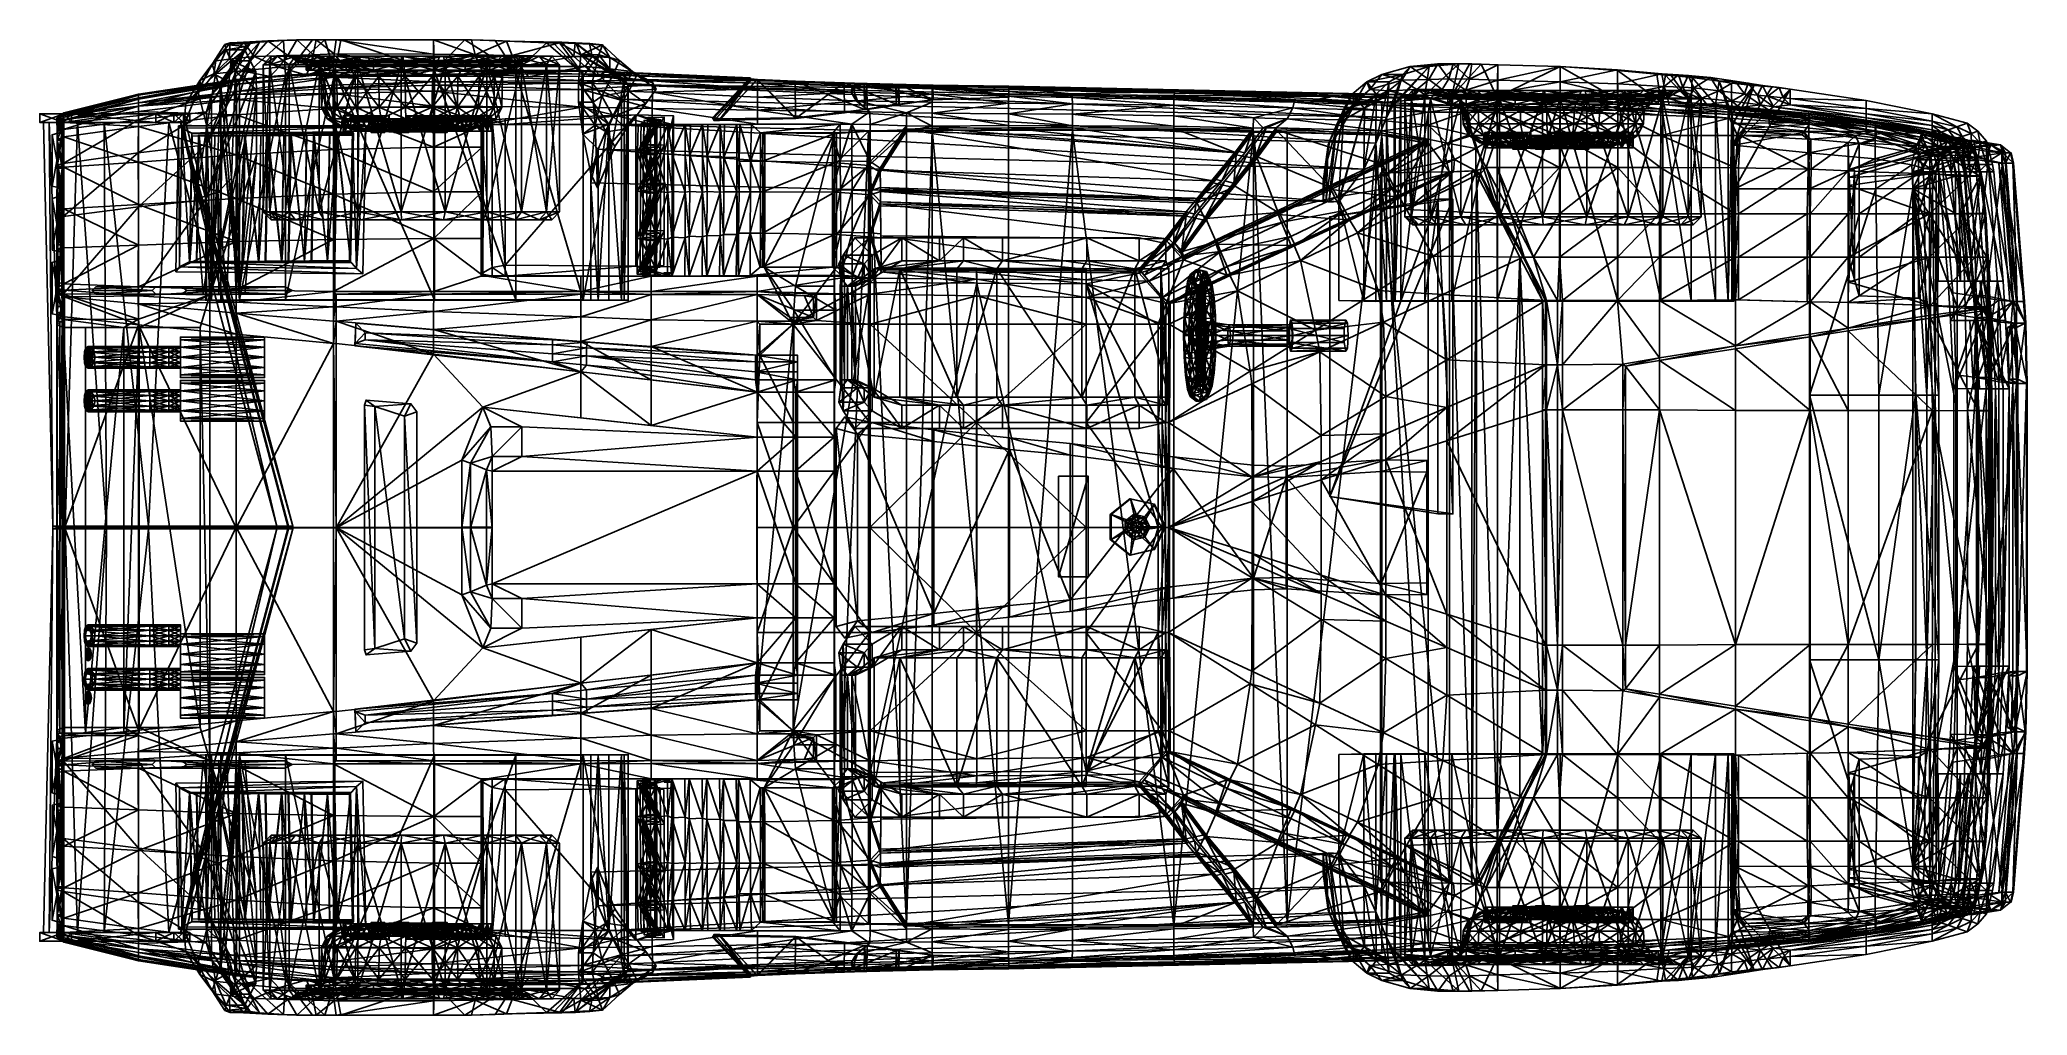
# Model space of a CAD drawing. Extents: x -4.36 to -0.01, y -1.07 to 1.07.
import ezdxf

# ---------------------------------------------------------------- set-up
doc = ezdxf.new("R2010")
doc.units = 0
doc.layers.get('0').update_dxf_attribs({"linetype": 'CONTINUOUS'})

msp = doc.modelspace()

# ---------------------------------------------------------------- meshes
at = {"color": 0, "linetype": 'BYBLOCK'}
mesh = msp.add_polyface(dxfattribs=at)
corners = [(-3.8563, 0.9864, 0.7024), (-3.8371, 1.0065, 0.6807), (-3.9186, 0.9985, 0.6048), (-3.9451, 0.9729, 0.6259), (-3.8911, 1.0302, 0.583), (-3.8175, 1.0326, 0.6589), (-3.9754, 1.0208, 0.4594), (-3.9834, 1.0133, 0.411), (-4.0107, 0.9779, 0.4771), (-4.015, 0.9541, 0.4255), (-3.9438, 1.0604, 0.4451), (-3.9555, 1.0562, 0.4012), (-3.9642, 0.9664, 0.5099), (-3.8798, 1.0618, 0.4651), (-3.9005, 1.0585, 0.4254), (-3.985, 0.9463, 0.4517), (-3.9794, 0.9922, 0.5371), (-3.9462, 1.0243, 0.5131), (-3.9144, 1.0618, 0.4901), (-3.9758, 0.9916, 0.3681), (-3.9529, 1.0449, 0.3657), (-4.0028, 0.5096, 0.3453), (-4.0193, 0.7176, 0.3749), (-3.9711, 0.7334, 0.3237), (-3.995, 0.8779, 0.3706), (-3.9306, 0.5096, 0.2793), (-3.9513, 0.5096, 0.2937), (-3.9409, 0.7635, 0.2937), (-3.9887, 0.5086, 0.3295), (-3.8862, 0.8144, 0.2699), (-3.9116, 0.5096, 0.2699), (-3.9531, 0.9162, 0.3174), (-3.9687, 0.509, 0.3083), (-4.0457, 0.8801, 0.4463), (-3.9961, 0.9092, 0.4146), (-3.91, 1.0521, 0.3889), (-3.9116, 1.0449, 0.3635), (-3.9963, 0.8364, 0.3847), (-3.8878, 0.997, 0.2937), (-3.8862, 0.9573, 0.2762), (-3.9973, 0.7165, 0.361), (-3.9005, 1.0208, 0.3159), (-3.9322, 0.997, 0.2937), (-3.9243, 0.5096, 0.2762), (-3.9418, 1.0208, 0.3159), (-4.0058, 0.9579, 0.5557), (-4.0407, 0.927, 0.4929), (-3.9236, 0.9782, 0.5888), (-3.8275, 1.0649, 0.5334), (-3.823, 0.9891, 0.6662), (-3.8614, 1.0643, 0.5603)]
mesh.append_faces([[corners[k] for k in face] for face in [(27, 43, 25)]], dxfattribs={"vtx0": -1, "color": 0})
mesh.append_faces([[corners[k] for k in face] for face in [(4, 1, 5), (8, 7, 9), (12, 14, 15), (6, 16, 17), (10, 17, 18), (23, 22, 24), (27, 23, 31), (33, 24, 22), (34, 36, 37), (35, 15, 14), (19, 9, 7), (41, 37, 36), (24, 31, 23), (19, 44, 31), (45, 8, 46), (9, 46, 8), (13, 47, 48), (49, 48, 47), (16, 3, 2), (2, 17, 16), (4, 18, 17)]], dxfattribs={"vtx0": -1, "vtx1": -1, "color": 0})
mesh.append_faces([[corners[k] for k in face] for face in [(0, 2, 3), (10, 11, 7), (20, 7, 11), (28, 29, 30), (34, 15, 35), (40, 38, 28), (27, 42, 43), (42, 31, 44), (19, 20, 44)]], dxfattribs={"vtx0": -1, "vtx1": -1, "vtx2": -1, "color": 0})
mesh.append_faces([[corners[k] for k in face] for face in [(0, 1, 2), (4, 2, 1), (10, 7, 6), (12, 13, 14), (6, 8, 16), (27, 26, 23), (23, 32, 21), (33, 9, 24), (34, 35, 36), (19, 24, 9), (28, 38, 39), (40, 41, 38), (28, 39, 29), (45, 16, 8), (4, 50, 18)]], dxfattribs={"vtx0": -1, "vtx2": -1, "color": 0})
mesh.append_faces([[corners[k] for k in face] for face in [(25, 26, 27)]], dxfattribs={"vtx1": -1, "color": 0})
mesh.append_faces([[corners[k] for k in face] for face in [(6, 7, 8), (6, 17, 10), (19, 7, 20), (21, 22, 23), (40, 37, 41), (19, 31, 24), (27, 31, 42), (33, 46, 9), (12, 47, 13), (45, 3, 16), (4, 17, 2), (4, 5, 50)]], dxfattribs={"vtx1": -1, "vtx2": -1, "color": 0})
mesh.append_faces([[corners[k] for k in face] for face in [(23, 26, 32)]], dxfattribs={"vtx2": -1, "color": 0})
mesh = msp.add_polyface(dxfattribs=at)
corners = [(-3.4299, 1.0668, 0.6039), (-3.4989, 1.0668, 0.6145), (-3.4989, 1.0668, 0.6572), (-3.4158, 1.0668, 0.6416), (-3.3639, 1.0652, 0.581), (-3.3391, 1.0636, 0.6098), (-3.7116, 1.0668, 0.6699), (-3.702, 1.0668, 0.6223), (-3.737, 1.0668, 0.6128), (-3.7559, 1.0668, 0.6632), (-3.7983, 1.0668, 0.6378), (-3.764, 1.0668, 0.6001), (-3.1575, 1.0589, 0.454), (-3.1861, 1.0589, 0.4064), (-3.2226, 1.0604, 0.454), (-3.2369, 1.0604, 0.4683), (-3.1883, 1.0604, 0.4816), (-3.2512, 1.0604, 0.4826), (-3.2179, 1.0614, 0.508), (-3.8798, 1.0618, 0.4651), (-3.9005, 1.0585, 0.4254), (-3.9438, 1.0604, 0.4451), (-3.9144, 1.0618, 0.4901), (-3.9529, 1.0449, 0.3657), (-3.9116, 1.0449, 0.3635), (-3.9418, 1.0208, 0.3159), (-3.9005, 1.0208, 0.3159), (-3.8878, 0.997, 0.2937), (-3.9322, 0.997, 0.2937), (-3.91, 1.0521, 0.3889), (-3.9555, 1.0562, 0.4012), (-3.9243, 0.5096, 0.2762), (-3.8862, 0.9573, 0.2762), (-3.8862, 0.8144, 0.2699), (-3.9116, 0.5096, 0.2699), (-3.8614, 1.0643, 0.5603), (-3.8275, 1.0649, 0.5334)]
mesh.append_faces([[corners[k] for k in face] for face in [(31, 33, 34)]], dxfattribs={"vtx0": -1, "color": 0})
mesh.append_faces([[corners[k] for k in face] for face in [(2, 1, 6), (7, 6, 1), (9, 8, 10), (11, 10, 8), (23, 24, 25), (21, 20, 30), (32, 28, 27), (19, 35, 36), (18, 17, 5)]], dxfattribs={"vtx0": -1, "vtx1": -1, "color": 0})
mesh.append_faces([[corners[k] for k in face] for face in [(4, 3, 5), (6, 7, 8), (8, 9, 6), (12, 13, 14), (14, 16, 12), (15, 18, 16), (19, 21, 22), (25, 24, 26), (25, 26, 27), (27, 28, 25), (29, 23, 30), (30, 20, 29), (31, 32, 33), (11, 35, 10), (5, 17, 4)]], dxfattribs={"vtx0": -1, "vtx2": -1, "color": 0})
mesh.append_faces([[corners[k] for k in face] for face in [(0, 1, 2), (2, 3, 0), (4, 0, 3), (14, 15, 16), (15, 17, 18), (19, 20, 21), (29, 24, 23), (31, 28, 32), (22, 35, 19), (11, 36, 35)]], dxfattribs={"vtx1": -1, "vtx2": -1, "color": 0})
mesh = msp.add_polyface(dxfattribs=at)
corners = [(-3.3884, 0.9922, 0.7108), (-3.397, 1.0081, 0.6894), (-3.4989, 0.989, 0.7334), (-3.4989, 1.0081, 0.7064), (-3.7179, 1.0081, 0.7191), (-3.7697, 1.0081, 0.7108), (-3.7767, 0.989, 0.735), (-3.7179, 0.989, 0.7445), (-3.4989, 1.0354, 0.6811), (-3.7161, 1.0356, 0.6929), (-3.7623, 1.0338, 0.6846), (-3.4299, 1.0668, 0.6039), (-3.3186, 0.9961, 0.6345), (-3.3639, 1.0652, 0.581), (-3.823, 0.9891, 0.6662), (-3.737, 1.0668, 0.6128), (-3.764, 1.0668, 0.6001), (-3.3264, 1.0326, 0.6251), (-3.3391, 1.0636, 0.6098), (-3.4079, 1.0337, 0.6613), (-3.4158, 1.0668, 0.6416), (-3.4968, 0.999, 0.6923), (-3.4989, 1.0668, 0.6145), (-3.4989, 1.0668, 0.6572), (-3.7149, 0.9952, 0.7016), (-3.702, 1.0668, 0.6223), (-3.8175, 1.0326, 0.6589), (-3.8371, 1.0065, 0.6807), (-3.7559, 1.0668, 0.6632), (-3.7983, 1.0668, 0.6378), (-3.7116, 1.0668, 0.6699), (-3.2909, 0.9858, 0.6664), (-3.3086, 1.0081, 0.6456), (-3.8563, 0.9864, 0.7024), (-3.1516, 1.0303, 0.4924), (-3.1917, 1.0303, 0.5277), (-3.1669, 1.0081, 0.5455), (-3.1861, 1.0589, 0.4064), (-3.2226, 1.0604, 0.454), (-3.0817, 0.9797, 0.4551), (-3.1714, 0.9915, 0.5439), (-3.2369, 1.0604, 0.4683), (-3.2512, 1.0604, 0.4826), (-3.1883, 1.0604, 0.4816), (-3.2179, 1.0614, 0.508), (-3.1575, 1.0589, 0.454), (-3.1814, 0.9731, 0.2651), (-3.1152, 0.8821, 0.2648), (-3.1814, 0.9303, 0.2334), (-3.1383, 0.827, 0.2182), (-3.1546, 0.7536, 0.1808), (-3.1544, 0.7731, 0.181), (-3.1718, 0.8604, 0.2), (-3.8275, 1.0649, 0.5334), (-3.1385, 0.9874, 0.5683), (-3.8614, 1.0643, 0.5603)]
mesh.append_faces([[corners[k] for k in face] for face in [(2, 1, 3), (4, 2, 3), (3, 9, 4), (10, 4, 9), (19, 23, 8), (28, 9, 30), (8, 30, 9)]], dxfattribs={"vtx0": -1, "color": 0})
mesh.append_faces([[corners[k] for k in face] for face in [(0, 1, 2), (11, 12, 13), (17, 18, 19), (24, 15, 14), (25, 21, 22), (5, 26, 27), (10, 29, 26), (31, 32, 0), (39, 38, 40), (41, 40, 38), (42, 40, 41), (34, 43, 35), (46, 47, 48), (48, 47, 52), (54, 36, 31), (17, 32, 35), (55, 26, 29)]], dxfattribs={"vtx0": -1, "vtx1": -1, "color": 0})
mesh.append_faces([[corners[k] for k in face] for face in [(27, 6, 5), (49, 51, 52), (12, 40, 42), (44, 18, 17)]], dxfattribs={"vtx0": -1, "vtx1": -1, "vtx2": -1, "color": 0})
mesh.append_faces([[corners[k] for k in face] for face in [(4, 6, 7), (10, 5, 4), (14, 15, 16), (19, 18, 20), (21, 11, 22), (19, 3, 1), (10, 28, 29), (0, 32, 1), (17, 1, 32), (35, 43, 44), (34, 45, 43), (49, 50, 51), (14, 16, 53), (12, 42, 13), (31, 36, 32), (35, 32, 36), (44, 17, 35)]], dxfattribs={"vtx0": -1, "vtx2": -1, "color": 0})
mesh.append_faces([[corners[k] for k in face] for face in [(8, 9, 3), (24, 21, 25)]], dxfattribs={"vtx1": -1, "color": 0})
mesh.append_faces([[corners[k] for k in face] for face in [(4, 5, 6), (7, 2, 4), (21, 12, 11), (20, 23, 19), (10, 26, 5), (10, 9, 28), (17, 19, 1), (33, 6, 27), (34, 35, 36), (37, 38, 39)]], dxfattribs={"vtx1": -1, "vtx2": -1, "color": 0})
mesh.append_faces([[corners[k] for k in face] for face in [(19, 8, 3), (24, 25, 15), (8, 23, 30)]], dxfattribs={"vtx2": -1, "color": 0})
mesh = msp.add_polyface(dxfattribs=at)
corners = [(-3.129, 1.0557, 0.4064), (-3.1861, 1.0589, 0.4064), (-3.1575, 1.0589, 0.454), (-1.4557, 0.9747, 0.2651), (-1.4065, 0.9747, 0.2651), (-1.4351, 0.9477, 0.2175), (-1.4875, 0.9477, 0.2175), (-3.1512, 0.9731, 0.2651), (-3.1814, 0.9731, 0.2651), (-3.1369, 1.0335, 0.335), (-3.1766, 1.0335, 0.335), (-1.4875, -0.9502, 0.2175), (-1.4351, -0.9502, 0.2175), (-1.4557, -0.9772, 0.2651), (-3.1814, -0.9327, 0.2334), (-3.1496, -0.9327, 0.2334), (-3.1814, -0.9756, 0.2651), (-3.1512, -0.9756, 0.2651), (-3.1496, 0.9303, 0.2334), (-3.1814, 0.9303, 0.2334), (-1.505, 0.916, 0.2016), (-1.4605, 0.916, 0.1953), (-1.5176, 0.7128, 0.181), (-1.5383, 0.7112, 0.181), (-1.4605, -0.9184, 0.1953), (-1.505, -0.9184, 0.2016), (-1.5176, -0.7152, 0.181), (-1.5383, -0.7136, 0.181), (-3.1544, 0.7731, 0.181), (-3.1718, 0.8604, 0.2), (-3.1448, 0.8795, 0.2143), (-3.1401, 0.7429, 0.181), (-3.1718, -0.8629, 0.2), (-3.1544, -0.7755, 0.181), (-3.1448, -0.8819, 0.2143), (-3.1401, -0.7454, 0.181), (-3.1861, -1.0613, 0.4064), (-3.129, -1.0582, 0.4064), (-3.1575, -1.0613, 0.454), (-3.2226, -1.0629, 0.454), (-3.1766, -1.0359, 0.335), (-3.1369, -1.0359, 0.335)]
mesh.append_faces([[corners[k] for k in face] for face in [(20, 22, 23), (26, 25, 27), (28, 30, 31), (34, 33, 35)]], dxfattribs={"vtx0": -1, "color": 0})
mesh.append_faces([[corners[k] for k in face] for face in [(0, 1, 2), (7, 8, 9), (10, 9, 8), (11, 12, 13), (14, 15, 16), (17, 16, 15), (24, 25, 26), (19, 30, 29), (21, 6, 5), (36, 38, 39), (37, 40, 41)]], dxfattribs={"vtx0": -1, "vtx1": -1, "color": 0})
mesh.append_faces([[corners[k] for k in face] for face in [(3, 4, 5), (5, 6, 3), (10, 0, 9), (18, 19, 8), (8, 7, 18), (20, 21, 22), (34, 14, 32), (11, 24, 12), (36, 37, 38), (16, 17, 41), (41, 40, 16)]], dxfattribs={"vtx0": -1, "vtx2": -1, "color": 0})
mesh.append_faces([[corners[k] for k in face] for face in [(10, 1, 0), (28, 29, 30), (32, 33, 34), (34, 15, 14), (11, 25, 24), (18, 30, 19), (20, 6, 21), (36, 40, 37)]], dxfattribs={"vtx1": -1, "vtx2": -1, "color": 0})
mesh = msp.add_polyface(dxfattribs=at)
corners = [(-3.071, 0.9811, 0.5146), (-3.1127, 1.0033, 0.502), (-3.1385, 0.9874, 0.5683), (-3.1669, 1.0081, 0.5455), (-3.1516, 1.0303, 0.4924), (-3.0115, 0.9588, 0.4064), (-3.0534, 0.989, 0.4064), (-3.0194, 0.9731, 0.454), (-3.0642, 0.997, 0.454), (-3.1125, 1.0282, 0.454), (-3.0919, 1.0216, 0.4064), (-3.129, 1.0557, 0.4064), (-3.1575, 1.0589, 0.454), (-3.1512, 0.9731, 0.2651), (-3.1369, 1.0335, 0.335), (-3.1044, 0.9919, 0.335), (-3.1305, 0.943, 0.2651), (-3.1814, 0.9731, 0.2651), (-3.1766, 1.0335, 0.335), (-3.0874, 0.9369, 0.3349), (-3.0726, 0.9683, 0.4128), (-3.1861, 1.0589, 0.4064), (-3.0817, 0.9797, 0.4551), (-3.0708, 0.9541, 0.335), (-1.5304, 0.8423, 0.2651), (-1.5168, 0.8841, 0.2651), (-1.5367, 0.8459, 0.2175), (-1.5462, 0.7894, 0.2175), (-1.5097, 0.9002, 0.2175), (-1.4824, 0.9295, 0.2651), (-1.4986, 0.896, 0.3334), (-1.4846, 0.9203, 0.3334), (-3.121, 0.8652, 0.2334), (-3.1056, 0.8985, 0.2651), (-3.0766, 0.8715, 0.2651), (-3.102, 0.8334, 0.2334), (-3.0337, 0.9271, 0.335), (-3.1152, 0.8821, 0.2648), (-3.1402, 0.8985, 0.2334), (-3.1496, 0.9303, 0.2334), (-1.5446, 0.7176, 0.181), (-1.551, 0.7112, 0.181), (-1.5399, 0.8366, 0.2064), (-1.5208, 0.8811, 0.2032), (-1.551, 0.7564, 0.2016), (-1.5494, 0.7676, 0.2064), (-1.505, 0.916, 0.2016), (-1.5383, 0.7112, 0.181), (-3.1718, 0.8604, 0.2), (-3.1383, 0.827, 0.2182), (-3.1401, 0.7429, 0.181), (-3.1448, 0.8795, 0.2143), (-1.4875, 0.9477, 0.2175)]
mesh.append_faces([[corners[k] for k in face] for face in [(35, 50, 32)]], dxfattribs={"color": 0})
mesh.append_faces([[corners[k] for k in face] for face in [(10, 8, 6), (6, 15, 10), (23, 5, 36), (16, 23, 33), (36, 33, 23), (33, 38, 16)]], dxfattribs={"vtx0": -1, "color": 0})
mesh.append_faces([[corners[k] for k in face] for face in [(0, 1, 2), (9, 8, 10), (7, 8, 0), (9, 12, 4), (19, 18, 20), (21, 20, 18), (15, 14, 10), (24, 26, 27), (25, 30, 31), (32, 34, 35), (38, 39, 16), (51, 39, 38), (46, 28, 52)]], dxfattribs={"vtx0": -1, "vtx1": -1, "color": 0})
mesh.append_faces([[corners[k] for k in face] for face in [(28, 26, 25), (28, 25, 29), (34, 33, 36), (40, 42, 43), (28, 43, 26), (26, 43, 42), (48, 37, 49), (42, 27, 26), (43, 28, 46)]], dxfattribs={"vtx0": -1, "vtx1": -1, "vtx2": -1, "color": 0})
mesh.append_faces([[corners[k] for k in face] for face in [(2, 1, 3), (4, 3, 1), (7, 6, 8), (11, 9, 10), (0, 8, 1), (9, 1, 8), (13, 15, 16), (21, 22, 20), (10, 14, 11), (24, 25, 26), (17, 19, 37), (16, 39, 13), (42, 41, 44), (42, 44, 45), (43, 46, 47), (43, 47, 40), (51, 32, 50)]], dxfattribs={"vtx0": -1, "vtx2": -1, "color": 0})
mesh.append_faces([[corners[k] for k in face] for face in [(5, 6, 7), (15, 23, 16), (38, 32, 51)]], dxfattribs={"vtx1": -1, "color": 0})
mesh.append_faces([[corners[k] for k in face] for face in [(11, 12, 9), (9, 4, 1), (13, 14, 15), (17, 18, 19), (24, 30, 25), (32, 33, 34), (40, 41, 42), (45, 27, 42)]], dxfattribs={"vtx1": -1, "vtx2": -1, "color": 0})
mesh.append_faces([[corners[k] for k in face] for face in [(6, 23, 15), (23, 6, 5), (33, 32, 38)]], dxfattribs={"vtx2": -1, "color": 0})
mesh = msp.add_polyface(dxfattribs=at)
corners = [(-3.3703, 0.5683, 1.0255), (-3.3703, 0.5493, 0.9938), (-3.3941, 0.554, 1.0033), (-3.3941, 0.5493, 0.997), (-2.9734, 0.5694, 1.0862), (-2.9734, 0.5753, 1.0798), (-2.9734, 0.891, 1.0044), (-2.9734, 0.9005, 1.0084), (-3.3417, 0.5731, 1.034), (-3.0559, 0.571, 1.0846), (-3.3417, 0.5493, 0.9922), (-2.994, 0.5493, 0.9858), (-2.9766, 0.5493, 1.0224), (-3.173, 0.9918, 0.8411), (-2.7897, 0.9772, 0.815), (-2.8044, 0.9815, 0.7866), (-3.173, 0.9981, 0.7895), (-3.4968, 0.9908, 0.8454), (-3.4968, 1.0011, 0.7838), (-3.7171, 0.9849, 0.8357), (-3.7149, 0.9946, 0.7743), (-3.1742, 0.9778, 0.8754), (-3.4987, 0.9743, 0.8837), (-3.7186, 0.9671, 0.8759), (-3.0197, 0.9765, 0.8667), (-3.173, 0.9994, 0.6957), (-3.3186, 0.9961, 0.6345), (-3.4968, 0.999, 0.6923), (-3.7149, 0.9952, 0.7016), (-2.8057, 0.9837, 0.6957), (-3.93, 0.9801, 0.7599), (-3.93, 0.9696, 0.8208), (-3.823, 0.9891, 0.6662), (-3.9236, 0.9782, 0.5888), (-3.93, 0.9533, 0.8568), (-3.6703, -0.4041, 0.9588), (-3.6687, -0.4485, 0.9684), (-3.671, -0.3993, 0.8921), (-3.6687, 0.4461, 0.9684), (-3.6703, 0.4016, 0.9588), (-3.671, 0.3969, 0.8921), (-3.3417, 0.8811, 0.9192), (-3.3703, 0.8811, 0.9207), (-3.3703, 0.8906, 0.9547), (-3.3417, 0.8938, 0.9639), (-3.3941, 0.8826, 0.9303), (-3.3941, 0.8811, 0.9239), (-2.9766, 0.8811, 0.9414), (-2.994, 0.8811, 0.8985), (-3.0559, 0.9021, 1.0069), (-2.7068, 0.9762, 0.5427), (-3.0817, 0.9797, 0.4551), (-3.1714, 0.9915, 0.5439), (-2.7907, 0.9797, 0.5875), (-2.8031, 0.9807, 0.5995)]
mesh.append_faces([[corners[k] for k in face] for face in [(35, 36, 37), (38, 39, 40)]], dxfattribs={"color": 0})
mesh.append_faces([[corners[k] for k in face] for face in [(2, 1, 3), (10, 9, 11), (12, 9, 4), (10, 0, 8), (21, 17, 22), (41, 43, 44), (45, 42, 46), (47, 49, 7), (41, 49, 48)]], dxfattribs={"vtx0": -1, "color": 0})
mesh.append_faces([[corners[k] for k in face] for face in [(18, 25, 27), (27, 20, 18), (29, 16, 15), (32, 20, 28), (23, 19, 34), (53, 52, 54), (54, 25, 29)]], dxfattribs={"vtx0": -1, "vtx1": -1, "color": 0})
mesh.append_faces([[corners[k] for k in face] for face in [(13, 14, 15), (15, 16, 13), (19, 18, 20), (16, 17, 13), (13, 17, 21), (13, 24, 14), (16, 25, 18), (29, 25, 16), (20, 30, 31), (20, 31, 19), (32, 30, 20), (34, 19, 31), (52, 25, 54)]], dxfattribs={"vtx0": -1, "vtx1": -1, "vtx2": -1, "color": 0})
mesh.append_faces([[corners[k] for k in face] for face in [(16, 18, 17), (19, 23, 22), (19, 22, 17), (25, 26, 27), (50, 51, 52)]], dxfattribs={"vtx0": -1, "vtx2": -1, "color": 0})
mesh.append_faces([[corners[k] for k in face] for face in [(0, 1, 2), (8, 9, 10), (43, 42, 45), (44, 49, 41)]], dxfattribs={"vtx1": -1, "color": 0})
mesh.append_faces([[corners[k] for k in face] for face in [(17, 18, 19), (21, 24, 13), (27, 28, 20), (32, 33, 30), (52, 26, 25)]], dxfattribs={"vtx1": -1, "vtx2": -1, "color": 0})
mesh.append_faces([[corners[k] for k in face] for face in [(4, 5, 6), (6, 7, 4), (12, 11, 9), (10, 1, 0), (41, 42, 43), (47, 48, 49)]], dxfattribs={"vtx2": -1, "color": 0})
at = {"color": 251, "linetype": 'BYBLOCK'}
mesh = msp.add_polyface(dxfattribs=at)
corners = [(-3.8717, 1.0118, 0.3251), (-3.8573, 1.0118, 0.4213), (-3.8408, 1.0306, 0.4162), (-3.8717, 0.6901, 0.3251), (-3.8573, 0.6901, 0.4213), (-3.8545, 0.6728, 0.3251), (-3.8408, 0.6728, 0.4162), (-3.5455, 0.6728, 0.3251), (-3.5455, 0.6728, 0.3251), (-3.8151, 1.0118, 0.5089), (-3.8151, 0.6901, 0.5089), (-3.8008, 0.6728, 0.4991), (-3.5455, 0.6728, 0.3251), (-3.7489, 1.0118, 0.5801), (-3.7489, 0.6901, 0.5801), (-3.7382, 0.6728, 0.5667), (-3.5455, 0.6728, 0.3251), (-3.6647, 1.0118, 0.6288), (-3.6647, 0.6901, 0.6288), (-3.6584, 0.6728, 0.6127), (-3.5455, 0.6728, 0.3251), (-3.5699, 1.0118, 0.6504), (-3.5699, 0.6901, 0.6504), (-3.5686, 0.6728, 0.6332), (-3.5455, 0.6728, 0.3251), (-3.5455, 0.6728, 0.3251), (-3.4768, 0.6728, 0.0239), (-3.5686, 0.6728, 0.017), (-3.5699, 0.6901, -0.0002), (-3.6647, 1.0118, 0.0214), (-3.5699, 1.0118, -0.0002), (-3.6647, 0.6901, 0.0214), (-3.6584, 0.6728, 0.0375), (-3.5455, 0.6728, 0.3251), (-3.5455, 0.6728, 0.3251), (-3.7489, 1.0118, 0.07), (-3.7489, 0.6901, 0.07), (-3.7382, 0.6728, 0.0835), (-3.5455, 0.6728, 0.3251), (-3.8151, 1.0118, 0.1413), (-3.8151, 0.6901, 0.1413), (-3.8008, 0.6728, 0.151), (-3.5455, 0.6728, 0.3251), (-3.8573, 1.0118, 0.2289), (-3.8573, 0.6901, 0.2289), (-3.8408, 0.6728, 0.234), (-3.5455, 0.6728, 0.3251)]
mesh.append_faces([[corners[k] for k in face] for face in [(5, 8, 6), (6, 12, 11), (11, 16, 15), (15, 20, 19), (19, 24, 23), (27, 34, 32), (32, 38, 37), (37, 42, 41), (41, 46, 45), (45, 7, 5)]], dxfattribs={"vtx0": -1, "vtx1": -1, "color": 251})
mesh.append_faces([[corners[k] for k in face] for face in [(5, 7, 8), (6, 8, 12), (11, 12, 16), (15, 16, 20), (19, 20, 24), (23, 24, 25), (27, 33, 34), (32, 34, 38), (37, 38, 42), (41, 42, 46), (45, 46, 7)]], dxfattribs={"vtx0": -1, "vtx2": -1, "color": 251})
mesh.append_faces([[corners[k] for k in face] for face in [(0, 1, 2), (5, 6, 4), (10, 4, 6), (6, 11, 10), (14, 10, 11), (11, 15, 14), (18, 14, 15), (15, 19, 18), (22, 18, 19), (26, 27, 28), (31, 28, 27), (27, 32, 31), (36, 31, 32), (32, 37, 36), (40, 36, 37), (37, 41, 40), (44, 40, 41), (41, 45, 44), (3, 44, 45)]], dxfattribs={"vtx1": -1, "vtx2": -1, "color": 251})
mesh.append_faces([[corners[k] for k in face] for face in [(1, 0, 3), (3, 4, 1), (4, 3, 5), (9, 1, 4), (4, 10, 9), (13, 9, 10), (10, 14, 13), (17, 13, 14), (14, 18, 17), (21, 17, 18), (18, 22, 21), (19, 23, 22), (29, 30, 28), (28, 31, 29), (35, 29, 31), (31, 36, 35), (39, 35, 36), (36, 40, 39), (43, 39, 40), (40, 44, 43), (0, 43, 44), (44, 3, 0), (45, 5, 3)]], dxfattribs={"vtx2": -1, "color": 251})
mesh = msp.add_polyface(dxfattribs=at)
corners = [(-3.7867, 1.0196, 0.3995), (-3.7979, 1.0196, 0.3251), (-3.8136, 1.0306, 0.3251), (-3.8017, 1.0306, 0.4041), (-3.8545, 1.0306, 0.3251), (-3.8408, 1.0306, 0.4162), (-3.8717, 1.0118, 0.3251), (-3.754, 1.0196, 0.4673), (-3.767, 1.0306, 0.4761), (-3.8008, 1.0306, 0.4991), (-3.8573, 1.0118, 0.4213), (-3.8151, 1.0118, 0.5089), (-3.7029, 1.0196, 0.5224), (-3.7126, 1.0306, 0.5347), (-3.7382, 1.0306, 0.5667), (-3.7489, 1.0118, 0.5801), (-3.6377, 1.0196, 0.56), (-3.6434, 1.0306, 0.5746), (-3.6584, 1.0306, 0.6127), (-3.6647, 1.0118, 0.6288), (-3.5644, 1.0196, 0.5767), (-3.5656, 1.0306, 0.5924), (-3.5686, 1.0306, 0.6332), (-3.5699, 1.0118, 0.6504), (-3.4894, 1.0196, 0.5711), (-3.4859, 1.0306, 0.5864), (-3.4768, 1.0306, 0.6263), (-3.4859, 1.0306, 0.0638), (-3.5656, 1.0306, 0.0578), (-3.5644, 1.0196, 0.0735), (-3.6377, 1.0196, 0.0902), (-3.6434, 1.0306, 0.0756), (-3.5686, 1.0306, 0.017), (-3.6584, 1.0306, 0.0375), (-3.5699, 1.0118, -0.0002), (-3.6647, 1.0118, 0.0214), (-3.7029, 1.0196, 0.1278), (-3.7126, 1.0306, 0.1155), (-3.7382, 1.0306, 0.0835), (-3.7489, 1.0118, 0.07), (-3.754, 1.0196, 0.1829), (-3.767, 1.0306, 0.1741), (-3.8008, 1.0306, 0.151), (-3.8151, 1.0118, 0.1413), (-3.7867, 1.0196, 0.2507), (-3.8017, 1.0306, 0.2461), (-3.8408, 1.0306, 0.234), (-3.8573, 1.0118, 0.2289)]
mesh.append_faces([[corners[k] for k in face] for face in [(2, 3, 0), (4, 5, 3), (7, 0, 3), (3, 8, 7), (8, 3, 5), (5, 9, 8), (9, 5, 10), (10, 11, 9), (12, 7, 8), (8, 13, 12), (13, 8, 9), (9, 14, 13), (14, 9, 11), (11, 15, 14), (16, 12, 13), (13, 17, 16), (17, 13, 14), (14, 18, 17), (18, 14, 15), (15, 19, 18), (20, 16, 17), (21, 17, 18), (22, 18, 19), (27, 28, 29), (30, 29, 28), (28, 31, 30), (31, 28, 32), (32, 33, 31), (33, 32, 34), (34, 35, 33), (36, 30, 31), (31, 37, 36), (37, 31, 33), (33, 38, 37), (38, 33, 35), (35, 39, 38), (40, 36, 37), (37, 41, 40), (41, 37, 38), (38, 42, 41), (42, 38, 39), (39, 43, 42), (44, 40, 41), (41, 45, 44), (45, 41, 42), (42, 46, 45), (46, 42, 43), (43, 47, 46), (1, 44, 45), (2, 45, 46), (4, 46, 47)]], dxfattribs={"vtx1": -1, "vtx2": -1, "color": 251})
mesh.append_faces([[corners[k] for k in face] for face in [(0, 1, 2), (3, 2, 4), (5, 4, 6), (17, 21, 20), (18, 22, 21), (19, 23, 22), (24, 20, 21), (25, 21, 22), (26, 22, 23), (45, 2, 1), (46, 4, 2), (47, 6, 4)]], dxfattribs={"vtx2": -1, "color": 251})
at = {"color": 254, "linetype": 'BYBLOCK'}
mesh = msp.add_polyface(dxfattribs=at)
corners = [(-3.7773, 1.0005, 0.3251), (-3.767, 1.0005, 0.3934), (-3.7598, 1.0005, 0.3251), (-3.7503, 1.0005, 0.3883), (-3.737, 1.0005, 0.4557), (-3.7226, 1.0005, 0.4458), (-3.69, 1.0005, 0.5063), (-3.6791, 1.0005, 0.4927), (-3.69, 1.0005, 0.1439), (-3.737, 1.0005, 0.1945), (-3.6791, 1.0005, 0.1575), (-3.7226, 1.0005, 0.2044), (-3.767, 1.0005, 0.2568), (-3.7503, 1.0005, 0.2619), (-3.79, 1.0164, 0.3251), (-3.7791, 1.0164, 0.3972), (-3.7773, 1.0164, 0.3251), (-3.767, 1.0164, 0.3934), (-3.7475, 1.0164, 0.4628), (-3.737, 1.0164, 0.4557), (-3.698, 1.0164, 0.5162), (-3.69, 1.0164, 0.5063), (-3.698, 1.0164, 0.134), (-3.7475, 1.0164, 0.1874), (-3.69, 1.0164, 0.1439), (-3.737, 1.0164, 0.1945), (-3.7791, 1.0164, 0.253), (-3.767, 1.0164, 0.2568), (-3.7979, 1.0212, 0.3251), (-3.7867, 1.0212, 0.3995), (-3.79, 1.0212, 0.3251), (-3.7791, 1.0212, 0.3972), (-3.754, 1.0212, 0.4673), (-3.7475, 1.0212, 0.4628), (-3.7029, 1.0212, 0.5224), (-3.698, 1.0212, 0.5162), (-3.7029, 1.0212, 0.1278), (-3.754, 1.0212, 0.1829), (-3.698, 1.0212, 0.134), (-3.7475, 1.0212, 0.1874), (-3.7867, 1.0212, 0.2507), (-3.7791, 1.0212, 0.253), (-3.7455, 0.9874, 0.3251), (-3.7367, 0.9874, 0.2661), (-3.7351, 0.9192, 0.2666)]
mesh.append_faces([[corners[k] for k in face] for face in [(0, 1, 2), (2, 13, 0), (14, 15, 16), (16, 27, 14), (28, 29, 30), (30, 41, 28)]], dxfattribs={"vtx1": -1, "color": 254})
mesh.append_faces([[corners[k] for k in face] for face in [(3, 2, 1), (1, 4, 3), (5, 3, 4), (4, 6, 5), (7, 5, 6), (8, 9, 10), (11, 10, 9), (9, 12, 11), (13, 11, 12), (12, 0, 13), (17, 16, 15), (15, 18, 17), (19, 17, 18), (18, 20, 19), (21, 19, 20), (22, 23, 24), (25, 24, 23), (23, 26, 25), (27, 25, 26), (26, 14, 27), (31, 30, 29), (29, 32, 31), (33, 31, 32), (32, 34, 33), (35, 33, 34), (36, 37, 38), (39, 38, 37), (37, 40, 39), (41, 39, 40), (40, 28, 41)]], dxfattribs={"vtx1": -1, "vtx2": -1, "color": 254})
mesh.append_faces([[corners[k] for k in face] for face in [(42, 43, 44)]], dxfattribs={"vtx2": -1, "color": 254})
mesh = msp.add_polyface(dxfattribs=at)
corners = [(-3.6808, 0.9001, 0.3976), (-3.6778, 0.9001, 0.3834), (-3.6808, 0.8938, 0.3976), (-3.6778, 0.9001, 0.4118), (-3.6778, 0.8938, 0.4118), (-3.6692, 0.9001, 0.4236), (-3.6692, 0.8938, 0.4236), (-3.7773, 1.0005, 0.3251), (-3.767, 1.0005, 0.3934), (-3.7773, 1.0164, 0.3251), (-3.767, 1.0164, 0.3934), (-3.737, 1.0005, 0.4557), (-3.737, 1.0164, 0.4557), (-3.69, 1.0005, 0.5063), (-3.69, 1.0164, 0.5063), (-3.69, 1.0005, 0.1439), (-3.737, 1.0005, 0.1945), (-3.69, 1.0164, 0.1439), (-3.737, 1.0164, 0.1945), (-3.767, 1.0005, 0.2568), (-3.767, 1.0164, 0.2568), (-3.7791, 1.0212, 0.3972), (-3.79, 1.0212, 0.3251), (-3.79, 1.0164, 0.3251), (-3.7791, 1.0164, 0.3972), (-3.7475, 1.0212, 0.4628), (-3.7475, 1.0164, 0.4628), (-3.698, 1.0212, 0.5162), (-3.698, 1.0164, 0.5162), (-3.6348, 1.0212, 0.5527), (-3.6348, 1.0164, 0.0975), (-3.698, 1.0164, 0.134), (-3.698, 1.0212, 0.134), (-3.7475, 1.0212, 0.1874), (-3.7475, 1.0164, 0.1874), (-3.7791, 1.0212, 0.253), (-3.7791, 1.0164, 0.253), (-3.7367, 0.9874, 0.2661), (-3.7455, 0.9874, 0.3251), (-3.7598, 1.0005, 0.3251), (-3.7503, 1.0005, 0.2619), (-3.7108, 0.9874, 0.2124), (-3.7226, 1.0005, 0.2044), (-3.6702, 0.9874, 0.1687), (-3.6791, 1.0005, 0.1575), (-3.7108, 0.9874, 0.4378), (-3.6702, 0.9874, 0.4815), (-3.6791, 1.0005, 0.4927), (-3.7226, 1.0005, 0.4458), (-3.7367, 0.9874, 0.3841), (-3.7503, 1.0005, 0.3883), (-3.6774, 0.9001, 0.2379), (-3.6688, 0.9001, 0.2261), (-3.6774, 0.8938, 0.2379), (-3.6804, 0.9001, 0.2521), (-3.6804, 0.8938, 0.2521), (-3.6774, 0.9001, 0.2663), (-3.6774, 0.8938, 0.2663)]
mesh.append_faces([[corners[k] for k in face] for face in [(0, 1, 2), (3, 0, 4), (5, 3, 6), (7, 8, 9), (10, 9, 8), (8, 11, 10), (12, 10, 11), (11, 13, 12), (14, 12, 13), (15, 16, 17), (18, 17, 16), (16, 19, 18), (20, 18, 19), (19, 7, 20), (9, 20, 7), (51, 52, 53), (54, 51, 55), (56, 54, 57)]], dxfattribs={"vtx1": -1, "color": 254})
mesh.append_faces([[corners[k] for k in face] for face in [(37, 38, 39), (39, 40, 37), (41, 37, 40), (40, 42, 41), (43, 41, 42), (42, 44, 43), (45, 46, 47), (47, 48, 45), (49, 45, 48), (48, 50, 49), (38, 49, 50), (50, 39, 38)]], dxfattribs={"vtx1": -1, "vtx2": -1, "color": 254})
mesh.append_faces([[corners[k] for k in face] for face in [(21, 22, 23), (23, 24, 21), (25, 21, 24), (24, 26, 25), (27, 25, 26), (26, 28, 27), (29, 27, 28), (30, 31, 32), (33, 32, 31), (31, 34, 33), (35, 33, 34), (34, 36, 35), (22, 35, 36), (36, 23, 22)]], dxfattribs={"vtx2": -1, "color": 254})
mesh = msp.add_polyface(dxfattribs=at)
corners = [(-3.69, 1.0005, 0.5063), (-3.6302, 1.0005, 0.5409), (-3.6791, 1.0005, 0.4927), (-3.6238, 1.0005, 0.5246), (-3.6302, 1.0005, 0.1093), (-3.69, 1.0005, 0.1439), (-3.6238, 1.0005, 0.1256), (-3.6791, 1.0005, 0.1575), (-3.698, 1.0164, 0.5162), (-3.6348, 1.0164, 0.5527), (-3.69, 1.0164, 0.5063), (-3.6302, 1.0164, 0.5409), (-3.6348, 1.0164, 0.0975), (-3.698, 1.0164, 0.134), (-3.6302, 1.0164, 0.1093), (-3.69, 1.0164, 0.1439), (-3.7029, 1.0212, 0.5224), (-3.6377, 1.0212, 0.56), (-3.698, 1.0212, 0.5162), (-3.6348, 1.0212, 0.5527), (-3.6377, 1.0212, 0.0902), (-3.7029, 1.0212, 0.1278), (-3.6348, 1.0212, 0.0975), (-3.698, 1.0212, 0.134), (-3.7095, 0.9192, 0.4369), (-3.6692, 0.9192, 0.4802), (-3.6702, 0.9874, 0.4815), (-3.699, 0.8938, 0.4297), (-3.6613, 0.8938, 0.4703), (-3.6186, 0.9874, 0.5113), (-3.618, 0.9192, 0.5098), (-3.6134, 0.8938, 0.498), (-3.6702, 0.9874, 0.1687), (-3.6186, 0.9874, 0.1389), (-3.618, 0.9192, 0.1404), (-3.6692, 0.9192, 0.17), (-3.6134, 0.8938, 0.1522), (-3.6613, 0.8938, 0.1799), (-3.7108, 0.9874, 0.2124), (-3.7095, 0.9192, 0.2133), (-3.6402, 0.9001, 0.2015), (-3.6612, 0.9001, 0.2038), (-3.6563, 0.9001, 0.2189), (-3.6688, 0.9001, 0.2261), (-3.6795, 0.9001, 0.2143), (-3.6774, 0.9001, 0.2379), (-3.6919, 0.9001, 0.2314), (-3.6804, 0.9001, 0.2521), (-3.6688, 0.9001, 0.278), (-3.6774, 0.9001, 0.2663), (-3.6919, 0.9001, 0.2727), (-3.6795, 0.9001, 0.2898), (-3.6563, 0.9001, 0.2853), (-3.6612, 0.9001, 0.3004), (-3.6418, 0.9001, 0.2868), (-3.6402, 0.9001, 0.3026), (-3.628, 0.9001, 0.2823)]
mesh.append_faces([[corners[k] for k in face] for face in [(0, 1, 2), (3, 2, 1), (4, 5, 6), (7, 6, 5), (8, 9, 10), (11, 10, 9), (12, 13, 14), (15, 14, 13), (16, 17, 18), (19, 18, 17), (20, 21, 22), (23, 22, 21), (27, 28, 25), (30, 25, 28), (28, 31, 30), (35, 34, 36), (36, 37, 35), (39, 35, 37), (40, 41, 42), (43, 42, 41), (41, 44, 43), (45, 43, 44), (44, 46, 45), (47, 45, 46), (48, 49, 50), (50, 51, 48), (52, 48, 51), (51, 53, 52), (54, 52, 53), (53, 55, 54), (56, 54, 55)]], dxfattribs={"vtx1": -1, "vtx2": -1, "color": 254})
mesh.append_faces([[corners[k] for k in face] for face in [(24, 25, 26), (29, 26, 25), (25, 30, 29), (32, 33, 34), (34, 35, 32), (38, 32, 35)]], dxfattribs={"vtx2": -1, "color": 254})
mesh = msp.add_polyface(dxfattribs=at)
corners = [(-3.6284, 0.9001, 0.3674), (-3.6176, 0.9001, 0.3771), (-3.6284, 0.8938, 0.3674), (-3.6422, 0.8938, 0.3629), (-3.6422, 0.9001, 0.3629), (-3.6566, 0.8938, 0.3644), (-3.6566, 0.9001, 0.3644), (-3.6692, 0.8938, 0.3716), (-3.6692, 0.9001, 0.3716), (-3.6692, 0.8938, 0.4236), (-3.6566, 0.8938, 0.4308), (-3.6692, 0.9001, 0.4236), (-3.6566, 0.9001, 0.4308), (-3.6422, 0.8938, 0.4323), (-3.6422, 0.9001, 0.4323), (-3.6284, 0.8938, 0.4279), (-3.6284, 0.9001, 0.4279), (-3.6176, 0.8938, 0.4181), (-3.69, 1.0005, 0.5063), (-3.6302, 1.0005, 0.5409), (-3.69, 1.0164, 0.5063), (-3.6302, 1.0164, 0.5409), (-3.6302, 1.0005, 0.1093), (-3.69, 1.0005, 0.1439), (-3.6302, 1.0164, 0.1093), (-3.69, 1.0164, 0.1439), (-3.698, 1.0164, 0.5162), (-3.6348, 1.0164, 0.5527), (-3.6348, 1.0212, 0.5527), (-3.698, 1.0212, 0.134), (-3.6348, 1.0212, 0.0975), (-3.6348, 1.0164, 0.0975), (-3.6186, 0.9874, 0.1389), (-3.6702, 0.9874, 0.1687), (-3.6791, 1.0005, 0.1575), (-3.6238, 1.0005, 0.1256), (-3.6702, 0.9874, 0.4815), (-3.6186, 0.9874, 0.5113), (-3.6238, 1.0005, 0.5246), (-3.6791, 1.0005, 0.4927), (-3.628, 0.9001, 0.2218), (-3.6172, 0.9001, 0.2315), (-3.628, 0.8938, 0.2218), (-3.6418, 0.8938, 0.2173), (-3.6418, 0.9001, 0.2173), (-3.6563, 0.8938, 0.2189), (-3.6563, 0.9001, 0.2189), (-3.6688, 0.8938, 0.2261), (-3.6688, 0.8874, 0.2261), (-3.6688, 0.9001, 0.2261), (-3.6774, 0.8938, 0.2379), (-3.6688, 0.8938, 0.278), (-3.6774, 0.8938, 0.2663), (-3.6688, 0.8874, 0.278), (-3.6688, 0.9001, 0.278), (-3.6774, 0.9001, 0.2663), (-3.6563, 0.8938, 0.2853), (-3.6563, 0.8874, 0.2853), (-3.6563, 0.9001, 0.2853), (-3.6418, 0.8938, 0.2868), (-3.6418, 0.8874, 0.2868), (-3.6418, 0.9001, 0.2868), (-3.628, 0.8938, 0.2823), (-3.628, 0.8874, 0.2823), (-3.628, 0.9001, 0.2823)]
mesh.append_faces([[corners[k] for k in face] for face in [(0, 1, 2), (2, 3, 0), (4, 0, 3), (3, 5, 4), (6, 4, 5), (5, 7, 6), (8, 6, 7), (9, 10, 11), (12, 11, 10), (10, 13, 12), (14, 12, 13), (13, 15, 14), (16, 14, 15), (15, 17, 16), (18, 19, 20), (21, 20, 19), (22, 23, 24), (25, 24, 23), (40, 41, 42), (42, 43, 40), (44, 40, 43), (43, 45, 44), (46, 44, 45), (47, 45, 48), (45, 47, 46), (49, 46, 47), (47, 50, 49), (51, 52, 53), (54, 55, 51), (56, 51, 57), (51, 56, 54), (58, 54, 56), (59, 56, 60), (56, 59, 58), (61, 58, 59), (62, 59, 63), (59, 62, 61), (64, 61, 62)]], dxfattribs={"vtx1": -1, "color": 254})
mesh.append_faces([[corners[k] for k in face] for face in [(32, 33, 34), (34, 35, 32), (36, 37, 38), (38, 39, 36)]], dxfattribs={"vtx1": -1, "vtx2": -1, "color": 254})
mesh.append_faces([[corners[k] for k in face] for face in [(26, 27, 28), (29, 30, 31)]], dxfattribs={"vtx2": -1, "color": 254})
mesh = msp.add_polyface(dxfattribs=at)
corners = [(-3.6302, 1.0005, 0.5409), (-3.5628, 1.0005, 0.5562), (-3.6238, 1.0005, 0.5246), (-3.5615, 1.0005, 0.5388), (-3.5628, 1.0005, 0.094), (-3.6302, 1.0005, 0.1093), (-3.5615, 1.0005, 0.1114), (-3.6238, 1.0005, 0.1256), (-3.6348, 1.0164, 0.5527), (-3.5638, 1.0164, 0.5689), (-3.6302, 1.0164, 0.5409), (-3.5628, 1.0164, 0.5562), (-3.5638, 1.0164, 0.0813), (-3.6348, 1.0164, 0.0975), (-3.5628, 1.0164, 0.094), (-3.6302, 1.0164, 0.1093), (-3.6377, 1.0212, 0.56), (-3.5644, 1.0212, 0.5767), (-3.6348, 1.0212, 0.5527), (-3.5638, 1.0212, 0.5689), (-3.5644, 1.0212, 0.0735), (-3.6377, 1.0212, 0.0902), (-3.5638, 1.0212, 0.0813), (-3.6348, 1.0212, 0.0975), (-3.5605, 0.9874, 0.5246), (-3.6186, 0.9874, 0.5113), (-3.618, 0.9192, 0.5098), (-3.5604, 0.9192, 0.523), (-3.6134, 0.8938, 0.498), (-3.5594, 0.8938, 0.5103), (-3.5042, 0.8938, 0.144), (-3.5594, 0.8938, 0.1399), (-3.5604, 0.9192, 0.1272), (-3.6186, 0.9874, 0.1389), (-3.5605, 0.9874, 0.1256), (-3.618, 0.9192, 0.1404), (-3.6134, 0.8938, 0.1522), (-3.5419, 0.9001, 0.2075), (-3.5388, 0.9001, 0.1933), (-3.5533, 0.9001, 0.1868), (-3.5577, 0.9001, 0.2075), (-3.5388, 0.9001, 0.2217), (-3.5533, 0.9001, 0.2281), (-3.5409, 0.9001, 0.2452), (-3.5303, 0.9001, 0.2334), (-3.6113, 0.9001, 0.2593), (-3.6172, 0.9001, 0.2726), (-3.6044, 0.9001, 0.2819), (-3.5958, 0.9001, 0.2626), (-3.6113, 0.9001, 0.2448), (-3.5958, 0.9001, 0.2415), (-3.6172, 0.9001, 0.2315), (-3.6044, 0.9001, 0.2222), (-3.628, 0.9001, 0.2218), (-3.6201, 0.9001, 0.2081), (-3.6402, 0.9001, 0.3026), (-3.6201, 0.9001, 0.2961), (-3.628, 0.9001, 0.2823)]
mesh.append_faces([[corners[k] for k in face] for face in [(3, 2, 1), (4, 5, 6), (11, 10, 9), (12, 13, 14), (19, 18, 17), (20, 21, 22)]], dxfattribs={"vtx1": -1, "color": 254})
mesh.append_faces([[corners[k] for k in face] for face in [(0, 1, 2), (7, 6, 5), (8, 9, 10), (15, 14, 13), (16, 17, 18), (23, 22, 21), (27, 26, 28), (31, 36, 35), (37, 38, 39), (39, 40, 37), (41, 37, 40), (40, 42, 41), (42, 43, 44), (45, 46, 47), (47, 48, 45), (49, 45, 48), (48, 50, 49), (51, 49, 50), (50, 52, 51), (53, 51, 52), (52, 54, 53), (55, 56, 57), (46, 57, 56), (56, 47, 46)]], dxfattribs={"vtx1": -1, "vtx2": -1, "color": 254})
mesh.append_faces([[corners[k] for k in face] for face in [(24, 25, 26), (26, 27, 24), (28, 29, 27), (30, 31, 32), (33, 34, 32), (32, 35, 33), (35, 32, 31)]], dxfattribs={"vtx2": -1, "color": 254})
mesh = msp.add_polyface(dxfattribs=at)
corners = [(-3.5395, 0.8938, 0.4287), (-3.5425, 0.8938, 0.443), (-3.5395, 0.9001, 0.4287), (-3.5425, 0.9001, 0.443), (-3.5395, 0.8938, 0.4572), (-3.5395, 0.9001, 0.4572), (-3.6176, 0.8938, 0.3771), (-3.6284, 0.8938, 0.3674), (-3.6176, 0.9001, 0.3771), (-3.6176, 0.9001, 0.4181), (-3.6284, 0.9001, 0.4279), (-3.6176, 0.8938, 0.4181), (-3.6117, 0.8938, 0.4049), (-3.6117, 0.9001, 0.4049), (-3.6117, 0.8938, 0.3903), (-3.6117, 0.9001, 0.3903), (-3.6302, 1.0005, 0.5409), (-3.5628, 1.0005, 0.5562), (-3.6302, 1.0164, 0.5409), (-3.5628, 1.0164, 0.5562), (-3.4939, 1.0005, 0.5511), (-3.5628, 1.0164, 0.094), (-3.4939, 1.0164, 0.0991), (-3.5628, 1.0005, 0.094), (-3.6302, 1.0005, 0.1093), (-3.6302, 1.0164, 0.1093), (-3.5638, 1.0212, 0.5689), (-3.6348, 1.0212, 0.5527), (-3.6348, 1.0164, 0.5527), (-3.5638, 1.0164, 0.5689), (-3.4911, 1.0212, 0.5634), (-3.4911, 1.0164, 0.0868), (-3.5638, 1.0164, 0.0813), (-3.5638, 1.0212, 0.0813), (-3.6348, 1.0212, 0.0975), (-3.6348, 1.0164, 0.0975), (-3.5605, 0.9874, 0.1256), (-3.6186, 0.9874, 0.1389), (-3.6238, 1.0005, 0.1256), (-3.5615, 1.0005, 0.1114), (-3.501, 0.9874, 0.1301), (-3.4978, 1.0005, 0.534), (-3.5615, 1.0005, 0.5388), (-3.5605, 0.9874, 0.5246), (-3.6186, 0.9874, 0.5113), (-3.6238, 1.0005, 0.5246), (-3.5388, 0.8938, 0.1933), (-3.5419, 0.8938, 0.2075), (-3.5388, 0.9001, 0.1933), (-3.5419, 0.9001, 0.2075), (-3.5388, 0.8938, 0.2217), (-3.5388, 0.9001, 0.2217), (-3.6172, 0.8938, 0.2726), (-3.6113, 0.8938, 0.2593), (-3.6172, 0.9001, 0.2726), (-3.6113, 0.9001, 0.2593), (-3.6113, 0.8938, 0.2448), (-3.6113, 0.9001, 0.2448), (-3.6172, 0.8938, 0.2315), (-3.6172, 0.9001, 0.2315), (-3.628, 0.8938, 0.2218), (-3.628, 0.8938, 0.2823), (-3.6172, 0.8874, 0.2726), (-3.628, 0.9001, 0.2823)]
mesh.append_faces([[corners[k] for k in face] for face in [(0, 1, 2), (3, 2, 1), (1, 4, 3), (5, 3, 4), (6, 7, 8), (9, 10, 11), (11, 12, 9), (13, 9, 12), (12, 14, 13), (15, 13, 14), (14, 6, 15), (8, 15, 6), (16, 17, 18), (19, 18, 17), (17, 20, 19), (21, 22, 23), (23, 24, 21), (25, 21, 24), (46, 47, 48), (49, 48, 47), (47, 50, 49), (51, 49, 50), (52, 53, 54), (55, 54, 53), (53, 56, 55), (57, 55, 56), (56, 58, 57), (59, 57, 58), (58, 60, 59), (52, 61, 62), (61, 52, 63), (54, 63, 52)]], dxfattribs={"vtx1": -1, "color": 254})
mesh.append_faces([[corners[k] for k in face] for face in [(36, 37, 38), (38, 39, 36), (40, 36, 39), (41, 42, 43), (44, 43, 42), (42, 45, 44)]], dxfattribs={"vtx1": -1, "vtx2": -1, "color": 254})
mesh.append_faces([[corners[k] for k in face] for face in [(26, 27, 28), (28, 29, 26), (30, 26, 29), (31, 32, 33), (34, 33, 32), (32, 35, 34)]], dxfattribs={"vtx2": -1, "color": 254})
at = {"color": 251, "linetype": 'BYBLOCK'}
mesh = msp.add_polyface(dxfattribs=at)
corners = [(-3.5656, 1.0306, 0.5924), (-3.4859, 1.0306, 0.5864), (-3.4894, 1.0196, 0.5711), (-3.5686, 1.0306, 0.6332), (-3.4768, 1.0306, 0.6263), (-3.5699, 1.0118, 0.6504), (-3.4729, 1.0118, 0.6431), (-3.4193, 1.0196, 0.5436), (-3.4115, 1.0306, 0.5572), (-3.391, 1.0306, 0.5927), (-3.3824, 1.0118, 0.6076), (-3.3605, 1.0196, 0.4967), (-3.349, 1.0306, 0.5074), (-3.319, 1.0306, 0.5352), (-3.3064, 1.0118, 0.547), (-3.3182, 1.0196, 0.4346), (-3.304, 1.0306, 0.4414), (-3.2672, 1.0306, 0.4592), (-3.2516, 1.0118, 0.4666), (-3.296, 1.0196, 0.3627), (-3.2805, 1.0306, 0.365), (-3.24, 1.0306, 0.3711), (-3.2229, 1.0118, 0.3737), (-3.296, 1.0196, 0.2875), (-3.2805, 1.0306, 0.2851), (-3.24, 1.0306, 0.279), (-3.2229, 1.0118, 0.2765), (-3.3182, 1.0196, 0.2156), (-3.304, 1.0306, 0.2088), (-3.2672, 1.0306, 0.191), (-3.2516, 1.0118, 0.1836), (-3.3605, 1.0196, 0.1535), (-3.349, 1.0306, 0.1428), (-3.319, 1.0306, 0.1149), (-3.3064, 1.0118, 0.1032), (-3.4193, 1.0196, 0.1066), (-3.4115, 1.0306, 0.093), (-3.391, 1.0306, 0.0575), (-3.3824, 1.0118, 0.0426), (-3.4894, 1.0196, 0.0791), (-3.4859, 1.0306, 0.0638), (-3.4768, 1.0306, 0.0239), (-3.4729, 1.0118, 0.0071), (-3.5644, 1.0196, 0.0735), (-3.5656, 1.0306, 0.0578), (-3.5686, 1.0306, 0.017), (-3.5699, 1.0118, -0.0002), (-3.4729, 0.6901, 0.0071)]
mesh.append_faces([[corners[k] for k in face] for face in [(0, 1, 2), (3, 4, 1), (5, 6, 4), (7, 2, 1), (1, 8, 7), (8, 1, 4), (4, 9, 8), (9, 4, 6), (6, 10, 9), (11, 7, 8), (8, 12, 11), (12, 8, 9), (9, 13, 12), (13, 9, 10), (10, 14, 13), (15, 11, 12), (12, 16, 15), (16, 12, 13), (13, 17, 16), (17, 13, 14), (14, 18, 17), (19, 15, 16), (20, 16, 17), (17, 21, 20), (21, 17, 18), (20, 24, 23), (24, 20, 21), (21, 25, 24), (22, 26, 25), (27, 23, 24), (24, 28, 27), (28, 24, 25), (25, 29, 28), (29, 25, 26), (26, 30, 29), (31, 27, 28), (28, 32, 31), (32, 28, 29), (29, 33, 32), (33, 29, 30), (30, 34, 33), (35, 31, 32), (32, 36, 35), (36, 32, 33), (33, 37, 36), (37, 33, 34), (34, 38, 37), (39, 35, 36), (40, 36, 37), (41, 37, 38), (41, 45, 44), (42, 46, 45)]], dxfattribs={"vtx1": -1, "vtx2": -1, "color": 251})
mesh.append_faces([[corners[k] for k in face] for face in [(16, 20, 19), (18, 22, 21), (23, 19, 20), (25, 21, 22), (36, 40, 39), (37, 41, 40), (38, 42, 41), (43, 39, 40), (44, 40, 41), (45, 41, 42), (46, 42, 47)]], dxfattribs={"vtx2": -1, "color": 251})
mesh = msp.add_polyface(dxfattribs=at)
corners = [(-3.4729, 1.0118, 0.6431), (-3.5699, 1.0118, 0.6504), (-3.5699, 0.6901, 0.6504), (-3.4729, 0.6901, 0.6431), (-3.5686, 0.6728, 0.6332), (-3.4768, 0.6728, 0.6263), (-3.5455, 0.6728, 0.3251), (-3.3824, 1.0118, 0.6076), (-3.3824, 0.6901, 0.6076), (-3.391, 0.6728, 0.5927), (-3.5455, 0.6728, 0.3251), (-3.3064, 1.0118, 0.547), (-3.3064, 0.6901, 0.547), (-3.319, 0.6728, 0.5352), (-3.5455, 0.6728, 0.3251), (-3.2516, 1.0118, 0.4666), (-3.2516, 0.6901, 0.4666), (-3.2672, 0.6728, 0.4592), (-3.5455, 0.6728, 0.3251), (-3.2229, 1.0118, 0.3737), (-3.2229, 0.6901, 0.3737), (-3.24, 0.6728, 0.3711), (-3.5455, 0.6728, 0.3251), (-3.2229, 1.0118, 0.2765), (-3.2229, 0.6901, 0.2765), (-3.24, 0.6728, 0.279), (-3.5455, 0.6728, 0.3251), (-3.2516, 1.0118, 0.1836), (-3.2516, 0.6901, 0.1836), (-3.2672, 0.6728, 0.191), (-3.5455, 0.6728, 0.3251), (-3.3064, 1.0118, 0.1032), (-3.3064, 0.6901, 0.1032), (-3.319, 0.6728, 0.1149), (-3.5455, 0.6728, 0.3251), (-3.3824, 1.0118, 0.0426), (-3.3824, 0.6901, 0.0426), (-3.391, 0.6728, 0.0575), (-3.5455, 0.6728, 0.3251), (-3.4729, 1.0118, 0.0071), (-3.4729, 0.6901, 0.0071), (-3.4768, 0.6728, 0.0239), (-3.5455, 0.6728, 0.3251), (-3.5699, 0.6901, -0.0002), (-3.5699, 1.0118, -0.0002), (-3.5455, 0.6728, 0.3251), (-3.5686, 0.6728, 0.017)]
mesh.append_faces([[corners[k] for k in face] for face in [(4, 6, 5), (5, 10, 9), (9, 14, 13), (13, 18, 17), (17, 22, 21), (21, 26, 25), (25, 30, 29), (29, 34, 33), (33, 38, 37), (37, 42, 41), (41, 45, 46)]], dxfattribs={"vtx0": -1, "vtx1": -1, "color": 251})
mesh.append_faces([[corners[k] for k in face] for face in [(5, 6, 10), (9, 10, 14), (13, 14, 18), (17, 18, 22), (21, 22, 26), (25, 26, 30), (29, 30, 34), (33, 34, 38), (37, 38, 42), (41, 42, 45)]], dxfattribs={"vtx0": -1, "vtx2": -1, "color": 251})
mesh.append_faces([[corners[k] for k in face] for face in [(4, 5, 3), (8, 3, 5), (5, 9, 8), (12, 8, 9), (9, 13, 12), (16, 12, 13), (13, 17, 16), (20, 16, 17), (21, 25, 24), (28, 24, 25), (25, 29, 28), (32, 28, 29), (29, 33, 32), (36, 32, 33), (33, 37, 36), (40, 36, 37)]], dxfattribs={"vtx1": -1, "vtx2": -1, "color": 251})
mesh.append_faces([[corners[k] for k in face] for face in [(0, 1, 2), (2, 3, 0), (3, 2, 4), (7, 0, 3), (3, 8, 7), (11, 7, 8), (8, 12, 11), (15, 11, 12), (12, 16, 15), (19, 15, 16), (16, 20, 19), (17, 21, 20), (23, 19, 20), (20, 24, 23), (24, 20, 21), (27, 23, 24), (24, 28, 27), (31, 27, 28), (28, 32, 31), (35, 31, 32), (32, 36, 35), (39, 35, 36), (36, 40, 39), (37, 41, 40), (40, 43, 44), (43, 40, 41)]], dxfattribs={"vtx2": -1, "color": 251})
at = {"color": 254, "linetype": 'BYBLOCK'}
mesh = msp.add_polyface(dxfattribs=at)
corners = [(-3.5628, 1.0005, 0.5562), (-3.4939, 1.0005, 0.5511), (-3.5615, 1.0005, 0.5388), (-3.4978, 1.0005, 0.534), (-3.4296, 1.0005, 0.5258), (-3.4978, 1.0005, 0.1162), (-3.4384, 1.0005, 0.1395), (-3.4939, 1.0005, 0.0991), (-3.5628, 1.0005, 0.094), (-3.5615, 1.0005, 0.1114), (-3.5638, 1.0164, 0.5689), (-3.4911, 1.0164, 0.5634), (-3.5628, 1.0164, 0.5562), (-3.4939, 1.0164, 0.5511), (-3.4233, 1.0164, 0.5368), (-3.4939, 1.0164, 0.0991), (-3.4296, 1.0164, 0.1244), (-3.4911, 1.0164, 0.0868), (-3.5638, 1.0164, 0.0813), (-3.5628, 1.0164, 0.094), (-3.5644, 1.0212, 0.5767), (-3.4894, 1.0212, 0.5711), (-3.5638, 1.0212, 0.5689), (-3.4911, 1.0212, 0.5634), (-3.4911, 1.0212, 0.0868), (-3.4233, 1.0212, 0.1134), (-3.4894, 1.0212, 0.0791), (-3.5644, 1.0212, 0.0735), (-3.5638, 1.0212, 0.0813), (-3.501, 0.9874, 0.5201), (-3.5605, 0.9874, 0.5246), (-3.5604, 0.9192, 0.523), (-3.5014, 0.9192, 0.5186), (-3.5594, 0.8938, 0.5103), (-3.5042, 0.8938, 0.5062), (-3.4455, 0.9874, 0.4983), (-3.4463, 0.9192, 0.4969), (-3.4463, 0.9192, 0.1532), (-3.5014, 0.9192, 0.1316), (-3.501, 0.9874, 0.1301), (-3.4527, 0.8938, 0.1642), (-3.5042, 0.8938, 0.144), (-3.5605, 0.9874, 0.1256), (-3.5604, 0.9192, 0.1272), (-3.4815, 0.9001, 0.1635), (-3.5016, 0.9001, 0.1569), (-3.5033, 0.9001, 0.1727), (-3.5177, 0.9001, 0.1742), (-3.5226, 0.9001, 0.1592), (-3.5303, 0.9001, 0.1815), (-3.5409, 0.9001, 0.1697), (-3.5388, 0.9001, 0.1933), (-3.5303, 0.9001, 0.2334), (-3.5388, 0.9001, 0.2217), (-3.5533, 0.9001, 0.2281), (-3.5177, 0.9001, 0.2407), (-3.5409, 0.9001, 0.2452), (-3.5226, 0.9001, 0.2558)]
mesh.append_faces([[corners[k] for k in face] for face in [(0, 1, 2), (9, 5, 8), (10, 11, 12), (19, 15, 18), (20, 21, 22), (28, 24, 27)]], dxfattribs={"vtx1": -1, "color": 254})
mesh.append_faces([[corners[k] for k in face] for face in [(3, 2, 1), (1, 4, 3), (5, 6, 7), (7, 8, 5), (13, 12, 11), (11, 14, 13), (15, 16, 17), (17, 18, 15), (23, 22, 21), (24, 25, 26), (26, 27, 24), (33, 34, 32), (36, 32, 34), (40, 41, 38), (43, 38, 41), (44, 45, 46), (47, 46, 45), (45, 48, 47), (49, 47, 48), (48, 50, 49), (51, 49, 50), (52, 53, 54), (55, 52, 56), (56, 57, 55)]], dxfattribs={"vtx1": -1, "vtx2": -1, "color": 254})
mesh.append_faces([[corners[k] for k in face] for face in [(29, 30, 31), (31, 32, 29), (32, 31, 33), (35, 29, 32), (37, 38, 39), (42, 39, 38), (38, 43, 42)]], dxfattribs={"vtx2": -1, "color": 254})
mesh = msp.add_polyface(dxfattribs=at)
corners = [(-3.5309, 0.9001, 0.417), (-3.5184, 0.9001, 0.4097), (-3.5309, 0.8938, 0.417), (-3.5395, 0.9001, 0.4287), (-3.5395, 0.8938, 0.4287), (-3.5309, 0.9001, 0.4689), (-3.5395, 0.9001, 0.4572), (-3.5309, 0.8938, 0.4689), (-3.5184, 0.9001, 0.4762), (-3.5184, 0.8938, 0.4762), (-3.5039, 0.9001, 0.4777), (-3.5039, 0.8938, 0.4777), (-3.4901, 0.9001, 0.4732), (-3.4901, 0.8938, 0.4732), (-3.4793, 0.9001, 0.4635), (-3.4793, 0.8938, 0.4635), (-3.4793, 0.9001, 0.4224), (-3.4734, 0.9001, 0.4357), (-3.4793, 0.8938, 0.4224), (-3.4901, 0.8938, 0.4127), (-3.4901, 0.9001, 0.4127), (-3.5039, 0.8938, 0.4082), (-3.5039, 0.9001, 0.4082), (-3.5184, 0.8938, 0.4097), (-3.4939, 1.0164, 0.5511), (-3.5628, 1.0164, 0.5562), (-3.4939, 1.0005, 0.5511), (-3.4939, 1.0005, 0.0991), (-3.5628, 1.0005, 0.094), (-3.4939, 1.0164, 0.0991), (-3.5638, 1.0164, 0.5689), (-3.4911, 1.0164, 0.5634), (-3.4911, 1.0212, 0.5634), (-3.5638, 1.0212, 0.0813), (-3.4911, 1.0212, 0.0868), (-3.4911, 1.0164, 0.0868), (-3.5615, 1.0005, 0.1114), (-3.4978, 1.0005, 0.1162), (-3.501, 0.9874, 0.1301), (-3.4455, 0.9874, 0.1519), (-3.4384, 1.0005, 0.5107), (-3.4978, 1.0005, 0.534), (-3.501, 0.9874, 0.5201), (-3.5605, 0.9874, 0.5246), (-3.5177, 0.8938, 0.2407), (-3.5033, 0.8938, 0.2422), (-3.5177, 0.9001, 0.2407), (-3.5033, 0.9001, 0.2422), (-3.4895, 0.8938, 0.2377), (-3.4895, 0.9001, 0.2377), (-3.4787, 0.8938, 0.228), (-3.4787, 0.9001, 0.228), (-3.4728, 0.8938, 0.2147), (-3.4787, 0.9001, 0.1869), (-3.4728, 0.9001, 0.2002), (-3.4787, 0.8938, 0.1869), (-3.4895, 0.8938, 0.1772), (-3.4895, 0.9001, 0.1772), (-3.5033, 0.8938, 0.1727), (-3.5033, 0.9001, 0.1727), (-3.5177, 0.8938, 0.1742), (-3.5177, 0.9001, 0.1742), (-3.5303, 0.8938, 0.1815), (-3.5303, 0.9001, 0.1815), (-3.5388, 0.8938, 0.1933), (-3.5388, 0.9001, 0.1933), (-3.5388, 0.8938, 0.2217), (-3.5303, 0.8938, 0.2334), (-3.5388, 0.9001, 0.2217), (-3.5303, 0.9001, 0.2334)]
mesh.append_faces([[corners[k] for k in face] for face in [(0, 1, 2), (3, 0, 4), (5, 6, 7), (8, 5, 9), (10, 8, 11), (12, 10, 13), (14, 12, 15), (16, 17, 18), (18, 19, 16), (20, 16, 19), (19, 21, 20), (22, 20, 21), (21, 23, 22), (1, 22, 23), (24, 25, 26), (27, 28, 29), (44, 45, 46), (47, 46, 45), (45, 48, 47), (49, 47, 48), (48, 50, 49), (51, 49, 50), (50, 52, 51), (53, 54, 55), (55, 56, 53), (57, 53, 56), (56, 58, 57), (59, 57, 58), (58, 60, 59), (61, 59, 60), (60, 62, 61), (63, 61, 62), (62, 64, 63), (65, 63, 64), (66, 67, 68), (69, 68, 67), (67, 44, 69), (46, 69, 44)]], dxfattribs={"vtx1": -1, "color": 254})
mesh.append_faces([[corners[k] for k in face] for face in [(36, 37, 38), (39, 38, 37), (40, 41, 42), (43, 42, 41)]], dxfattribs={"vtx1": -1, "vtx2": -1, "color": 254})
mesh.append_faces([[corners[k] for k in face] for face in [(30, 31, 32), (33, 34, 35)]], dxfattribs={"vtx2": -1, "color": 254})
mesh = msp.add_polyface(dxfattribs=at)
corners = [(-3.4451, 0.9001, 0.2995), (-3.4325, 0.9001, 0.2922), (-3.4374, 0.9001, 0.2771), (-3.4557, 0.9001, 0.2877), (-3.4536, 0.9001, 0.3112), (-3.4681, 0.9001, 0.3048), (-3.4566, 0.9001, 0.3254), (-3.4725, 0.9001, 0.3254), (-3.4665, 0.9001, 0.4728), (-3.4579, 0.9001, 0.4535), (-3.4734, 0.9001, 0.4502), (-3.4579, 0.9001, 0.4324), (-3.4734, 0.9001, 0.4357), (-3.4384, 1.0005, 0.5107), (-3.4978, 1.0005, 0.534), (-3.4296, 1.0005, 0.5258), (-3.3756, 1.0005, 0.4827), (-3.4384, 1.0005, 0.1395), (-3.3884, 1.0005, 0.1793), (-3.4296, 1.0005, 0.1244), (-3.4939, 1.0005, 0.0991), (-3.4296, 1.0164, 0.5258), (-3.4939, 1.0164, 0.5511), (-3.4233, 1.0164, 0.5368), (-3.3663, 1.0164, 0.4914), (-3.4296, 1.0164, 0.1244), (-3.3756, 1.0164, 0.1675), (-3.4233, 1.0164, 0.1134), (-3.4911, 1.0164, 0.0868), (-3.4894, 1.0212, 0.5711), (-3.4193, 1.0212, 0.5436), (-3.4911, 1.0212, 0.5634), (-3.4233, 1.0212, 0.5368), (-3.3605, 1.0212, 0.4967), (-3.4233, 1.0212, 0.1134), (-3.3663, 1.0212, 0.1588), (-3.4193, 1.0212, 0.1066), (-3.4894, 1.0212, 0.0791), (-3.5014, 0.9192, 0.5186), (-3.4463, 0.9192, 0.4969), (-3.4455, 0.9874, 0.4983), (-3.5042, 0.8938, 0.5062), (-3.4527, 0.8938, 0.486), (-3.3989, 0.9874, 0.4611), (-3.4001, 0.9192, 0.4601), (-3.4094, 0.8938, 0.4514), (-3.4455, 0.9874, 0.1519), (-3.3989, 0.9874, 0.189), (-3.4001, 0.9192, 0.1901), (-3.4463, 0.9192, 0.1532), (-3.4094, 0.8938, 0.1988), (-3.4527, 0.8938, 0.1642), (-3.501, 0.9874, 0.1301), (-3.5014, 0.9192, 0.1316), (-3.4658, 0.9001, 0.2373), (-3.4572, 0.9001, 0.218), (-3.4728, 0.9001, 0.2147), (-3.4728, 0.9001, 0.2002), (-3.4572, 0.9001, 0.1969), (-3.4658, 0.9001, 0.1776), (-3.4787, 0.9001, 0.1869)]
mesh.append_faces([[corners[k] for k in face] for face in [(0, 1, 2), (2, 3, 0), (4, 0, 3), (3, 5, 4), (6, 4, 5), (5, 7, 6), (8, 9, 10), (9, 11, 12), (13, 14, 15), (15, 16, 13), (17, 18, 19), (19, 20, 17), (21, 22, 23), (23, 24, 21), (25, 26, 27), (27, 28, 25), (29, 30, 31), (32, 31, 30), (30, 33, 32), (34, 35, 36), (36, 37, 34), (41, 42, 39), (44, 39, 42), (42, 45, 44), (49, 48, 50), (50, 51, 49), (53, 49, 51), (54, 55, 56), (57, 56, 55), (55, 58, 57), (58, 59, 60)]], dxfattribs={"vtx1": -1, "vtx2": -1, "color": 254})
mesh.append_faces([[corners[k] for k in face] for face in [(38, 39, 40), (43, 40, 39), (39, 44, 43), (46, 47, 48), (48, 49, 46), (52, 46, 49)]], dxfattribs={"vtx2": -1, "color": 254})
mesh = msp.add_polyface(dxfattribs=at)
corners = [(-3.4734, 0.9001, 0.4502), (-3.4793, 0.9001, 0.4635), (-3.4734, 0.8938, 0.4502), (-3.4734, 0.8938, 0.4357), (-3.4734, 0.8874, 0.4357), (-3.4734, 0.9001, 0.4357), (-3.4793, 0.8938, 0.4224), (-3.4536, 0.8938, 0.3396), (-3.4566, 0.8938, 0.3254), (-3.4536, 0.8874, 0.3396), (-3.4566, 0.9001, 0.3254), (-3.4536, 0.9001, 0.3396), (-3.4451, 0.8938, 0.3514), (-3.4451, 0.8874, 0.3514), (-3.4451, 0.9001, 0.3514), (-3.4325, 0.8938, 0.3587), (-3.4325, 0.8874, 0.3587), (-3.4325, 0.9001, 0.3587), (-3.418, 0.8938, 0.3602), (-3.4325, 0.8938, 0.2922), (-3.418, 0.8938, 0.2907), (-3.4325, 0.8874, 0.2922), (-3.4325, 0.9001, 0.2922), (-3.418, 0.9001, 0.2907), (-3.4451, 0.8938, 0.2995), (-3.4451, 0.8874, 0.2995), (-3.4451, 0.9001, 0.2995), (-3.4536, 0.8938, 0.3112), (-3.4536, 0.8874, 0.3112), (-3.4536, 0.9001, 0.3112), (-3.4566, 0.8874, 0.3254), (-3.4939, 1.0005, 0.5511), (-3.4296, 1.0005, 0.5258), (-3.4939, 1.0164, 0.5511), (-3.4296, 1.0164, 0.5258), (-3.4296, 1.0005, 0.1244), (-3.4939, 1.0005, 0.0991), (-3.4296, 1.0164, 0.1244), (-3.4939, 1.0164, 0.0991), (-3.4233, 1.0212, 0.5368), (-3.4911, 1.0212, 0.5634), (-3.4911, 1.0164, 0.5634), (-3.4233, 1.0164, 0.5368), (-3.4911, 1.0212, 0.0868), (-3.4233, 1.0212, 0.1134), (-3.4233, 1.0164, 0.1134), (-3.4911, 1.0164, 0.0868), (-3.4978, 1.0005, 0.1162), (-3.4384, 1.0005, 0.1395), (-3.4455, 0.9874, 0.1519), (-3.3989, 0.9874, 0.189), (-3.3884, 1.0005, 0.4709), (-3.4384, 1.0005, 0.5107), (-3.4455, 0.9874, 0.4983), (-3.501, 0.9874, 0.5201), (-3.4728, 0.8938, 0.2147), (-3.4787, 0.8938, 0.228), (-3.4728, 0.8874, 0.2147), (-3.4728, 0.9001, 0.2147), (-3.4787, 0.9001, 0.228), (-3.4728, 0.8938, 0.2002), (-3.4728, 0.8874, 0.2002), (-3.4728, 0.9001, 0.2002), (-3.4787, 0.8938, 0.1869)]
mesh.append_faces([[corners[k] for k in face] for face in [(0, 1, 2), (3, 2, 4), (2, 3, 0), (5, 0, 3), (3, 6, 5), (7, 8, 9), (8, 7, 10), (11, 10, 7), (12, 7, 13), (7, 12, 11), (14, 11, 12), (15, 12, 16), (12, 15, 14), (17, 14, 15), (15, 18, 17), (19, 20, 21), (22, 23, 19), (24, 19, 25), (19, 24, 22), (26, 22, 24), (27, 24, 28), (24, 27, 26), (29, 26, 27), (8, 27, 30), (27, 8, 29), (10, 29, 8), (31, 32, 33), (34, 33, 32), (35, 36, 37), (38, 37, 36), (55, 56, 57), (58, 59, 55), (60, 55, 61), (55, 60, 58), (62, 58, 60), (60, 63, 62)]], dxfattribs={"vtx1": -1, "color": 254})
mesh.append_faces([[corners[k] for k in face] for face in [(47, 48, 49), (50, 49, 48), (51, 52, 53), (54, 53, 52)]], dxfattribs={"vtx1": -1, "vtx2": -1, "color": 254})
mesh.append_faces([[corners[k] for k in face] for face in [(39, 40, 41), (41, 42, 39), (43, 44, 45), (45, 46, 43)]], dxfattribs={"vtx2": -1, "color": 254})
mesh = msp.add_polyface(dxfattribs=at)
corners = [(-3.3875, 0.9001, 0.3182), (-3.3875, 0.9001, 0.3327), (-3.3875, 0.8938, 0.3182), (-3.3934, 0.9001, 0.3049), (-3.3934, 0.8938, 0.3049), (-3.4042, 0.9001, 0.2952), (-3.4042, 0.8938, 0.2952), (-3.418, 0.9001, 0.2907), (-3.418, 0.8938, 0.2907), (-3.4296, 1.0005, 0.5258), (-3.3756, 1.0005, 0.4827), (-3.4296, 1.0164, 0.5258), (-3.3756, 1.0164, 0.4827), (-3.3367, 1.0005, 0.4257), (-3.3367, 1.0164, 0.4257), (-3.3163, 1.0005, 0.3596), (-3.3163, 1.0164, 0.3596), (-3.3163, 1.0005, 0.2906), (-3.3163, 1.0164, 0.2906), (-3.3367, 1.0005, 0.2245), (-3.3367, 1.0164, 0.2245), (-3.3756, 1.0005, 0.1675), (-3.3756, 1.0164, 0.1675), (-3.4296, 1.0005, 0.1244), (-3.4296, 1.0164, 0.1244), (-3.3663, 1.0212, 0.4914), (-3.4233, 1.0212, 0.5368), (-3.4233, 1.0164, 0.5368), (-3.3663, 1.0164, 0.4914), (-3.3253, 1.0212, 0.4312), (-3.3253, 1.0164, 0.4312), (-3.3038, 1.0212, 0.3615), (-3.3038, 1.0164, 0.3615), (-3.3038, 1.0212, 0.2887), (-3.3038, 1.0164, 0.2887), (-3.3253, 1.0212, 0.219), (-3.3253, 1.0164, 0.219), (-3.3663, 1.0212, 0.1588), (-3.3663, 1.0164, 0.1588), (-3.4233, 1.0212, 0.1134), (-3.4233, 1.0164, 0.1134), (-3.4384, 1.0005, 0.1395), (-3.3884, 1.0005, 0.1793), (-3.3989, 0.9874, 0.189), (-3.3653, 0.9874, 0.2383), (-3.3524, 1.0005, 0.2321), (-3.3477, 0.9874, 0.2953), (-3.3336, 1.0005, 0.2932), (-3.3477, 0.9874, 0.3549), (-3.3336, 1.0005, 0.357), (-3.3653, 0.9874, 0.4119), (-3.3524, 1.0005, 0.4181), (-3.3989, 0.9874, 0.4611), (-3.3884, 1.0005, 0.4709), (-3.4455, 0.9874, 0.4983)]
mesh.append_faces([[corners[k] for k in face] for face in [(0, 1, 2), (3, 0, 4), (5, 3, 6), (7, 5, 8), (9, 10, 11), (12, 11, 10), (10, 13, 12), (14, 12, 13), (13, 15, 14), (16, 14, 15), (15, 17, 16), (18, 16, 17), (17, 19, 18), (20, 18, 19), (19, 21, 20), (22, 20, 21), (21, 23, 22), (24, 22, 23)]], dxfattribs={"vtx1": -1, "color": 254})
mesh.append_faces([[corners[k] for k in face] for face in [(41, 42, 43), (44, 43, 42), (42, 45, 44), (46, 44, 45), (45, 47, 46), (48, 46, 47), (47, 49, 48), (50, 48, 49), (49, 51, 50), (52, 50, 51), (51, 53, 52), (54, 52, 53)]], dxfattribs={"vtx1": -1, "vtx2": -1, "color": 254})
mesh.append_faces([[corners[k] for k in face] for face in [(25, 26, 27), (27, 28, 25), (29, 25, 28), (28, 30, 29), (31, 29, 30), (30, 32, 31), (33, 31, 32), (32, 34, 33), (35, 33, 34), (34, 36, 35), (37, 35, 36), (36, 38, 37), (39, 37, 38), (38, 40, 39)]], dxfattribs={"vtx2": -1, "color": 254})
mesh = msp.add_polyface(dxfattribs=at)
corners = [(-3.3884, 1.0005, 0.4709), (-3.4384, 1.0005, 0.5107), (-3.3756, 1.0005, 0.4827), (-3.3367, 1.0005, 0.4257), (-3.3524, 1.0005, 0.4181), (-3.3163, 1.0005, 0.3596), (-3.3336, 1.0005, 0.357), (-3.3163, 1.0005, 0.2906), (-3.3336, 1.0005, 0.2932), (-3.3367, 1.0005, 0.2245), (-3.3524, 1.0005, 0.2321), (-3.3756, 1.0005, 0.1675), (-3.3884, 1.0005, 0.1793), (-3.4296, 1.0005, 0.1244), (-3.3756, 1.0164, 0.4827), (-3.4296, 1.0164, 0.5258), (-3.3663, 1.0164, 0.4914), (-3.3253, 1.0164, 0.4312), (-3.3367, 1.0164, 0.4257), (-3.3038, 1.0164, 0.3615), (-3.3163, 1.0164, 0.3596), (-3.3038, 1.0164, 0.2887), (-3.3163, 1.0164, 0.2906), (-3.3253, 1.0164, 0.219), (-3.3367, 1.0164, 0.2245), (-3.3663, 1.0164, 0.1588), (-3.3756, 1.0164, 0.1675), (-3.4233, 1.0164, 0.1134), (-3.3663, 1.0212, 0.4914), (-3.4233, 1.0212, 0.5368), (-3.3605, 1.0212, 0.4967), (-3.3182, 1.0212, 0.4346), (-3.3253, 1.0212, 0.4312), (-3.296, 1.0212, 0.3627), (-3.3038, 1.0212, 0.3615), (-3.296, 1.0212, 0.2875), (-3.3038, 1.0212, 0.2887), (-3.3182, 1.0212, 0.2156), (-3.3253, 1.0212, 0.219), (-3.3605, 1.0212, 0.1535), (-3.3663, 1.0212, 0.1588), (-3.4193, 1.0212, 0.1066), (-3.3989, 0.9874, 0.189), (-3.3653, 0.9874, 0.2383), (-3.3667, 0.9192, 0.239)]
mesh.append_faces([[corners[k] for k in face] for face in [(6, 4, 5), (5, 7, 6), (20, 18, 19), (19, 21, 20), (34, 32, 33), (33, 35, 34)]], dxfattribs={"vtx1": -1, "color": 254})
mesh.append_faces([[corners[k] for k in face] for face in [(0, 1, 2), (2, 3, 0), (4, 0, 3), (3, 5, 4), (8, 6, 7), (7, 9, 8), (10, 8, 9), (9, 11, 10), (12, 10, 11), (11, 13, 12), (14, 15, 16), (16, 17, 14), (18, 14, 17), (17, 19, 18), (22, 20, 21), (21, 23, 22), (24, 22, 23), (23, 25, 24), (26, 24, 25), (25, 27, 26), (28, 29, 30), (30, 31, 28), (32, 28, 31), (31, 33, 32), (36, 34, 35), (35, 37, 36), (38, 36, 37), (37, 39, 38), (40, 38, 39), (39, 41, 40)]], dxfattribs={"vtx1": -1, "vtx2": -1, "color": 254})
mesh.append_faces([[corners[k] for k in face] for face in [(42, 43, 44)]], dxfattribs={"vtx2": -1, "color": 254})
at = {"color": 0, "linetype": 'BYBLOCK'}
mesh = msp.add_polyface(dxfattribs=at)
corners = [(-1.0319, 0.9745, 0.6428), (-1.0319, 1.0083, 0.6318), (-1.1684, 0.9781, 0.642), (-1.1684, 1.0122, 0.6318), (-1.2308, 0.9802, 0.6286), (-1.2383, 0.9563, 0.6429), (-1.1684, 0.9505, 0.6556), (-1.0319, 0.9477, 0.6588), (-1.0321, 0.9387, 0.6509), (-1.0319, 1.0083, 0.6001), (-1.17, 0.9414, 0.6402), (-1.1684, 1.0122, 0.5921), (-1.2255, 1.0139, 0.6191), (-1.2439, 0.9433, 0.6531), (-1.1684, 0.9361, 0.6652), (-1.0319, 0.9335, 0.6667), (-1.2757, 0.9809, 0.5999), (-1.2661, 1.0143, 0.5913), (-1.2986, 0.9456, 0.6175), (-1.2903, 0.958, 0.6111), (-1.3788, 0.9784, 0.454), (-1.3194, 0.9801, 0.5429), (-1.3605, 1.0081, 0.4524), (-1.3002, 1.0144, 0.5429), (-1.4224, 0.938, 0.454), (-1.3589, 0.9442, 0.5429), (-1.4081, 0.9546, 0.454), (-1.3462, 0.9579, 0.5429), (-1.4224, 0.9906, 0.3334), (-1.4491, 0.9581, 0.3334), (-1.4124, 0.8964, 0.3349), (-1.3953, 0.9279, 0.4064), (-1.3764, 0.9906, 0.3334), (-1.3192, 1.0081, 0.4524), (-1.4846, 0.9203, 0.3334), (-1.4986, 0.896, 0.3334), (-1.4065, 0.9747, 0.2651), (-1.4358, 0.8401, 0.2648), (-1.4824, 0.9295, 0.2651), (-1.4557, 0.9747, 0.2651), (-1.5168, 0.8841, 0.2651), (-1.4622, 0.7836, 0.2182), (-1.4351, 0.9477, 0.2175), (-1.4875, 0.9477, 0.2175), (-1.5097, 0.9002, 0.2175), (-1.3813, 0.9386, 0.4547), (-1.4605, 0.916, 0.1953), (-1.5167, 0.712, 0.1808), (-1.3284, 0.9452, 0.5428), (-1.2541, 1.0144, 0.5429), (-1.2691, 0.9432, 0.5994), (-1.2304, 1.0135, 0.5632), (-1.2049, 1.0133, 0.5794)]
mesh.append_faces([[corners[k] for k in face] for face in [(2, 1, 3), (2, 5, 6), (10, 9, 11), (6, 13, 14), (41, 46, 47)]], dxfattribs={"vtx0": -1, "color": 0})
mesh.append_faces([[corners[k] for k in face] for face in [(6, 0, 2), (8, 9, 10), (3, 4, 2), (15, 7, 14), (14, 7, 6), (17, 4, 12), (22, 21, 23), (26, 25, 27), (32, 31, 33), (24, 34, 35), (30, 36, 37), (39, 29, 28), (42, 37, 36), (45, 33, 31), (33, 48, 49), (10, 52, 50)]], dxfattribs={"vtx0": -1, "vtx1": -1, "color": 0})
mesh.append_faces([[corners[k] for k in face] for face in [(0, 1, 2), (4, 5, 2), (6, 5, 13), (16, 4, 17), (18, 13, 19), (19, 13, 5), (16, 19, 5), (16, 5, 4), (20, 21, 22), (20, 26, 27), (20, 27, 21), (20, 28, 29), (24, 26, 34), (20, 29, 26), (26, 29, 34), (38, 29, 39), (29, 38, 34), (34, 38, 40), (38, 43, 44), (50, 49, 48), (18, 19, 27), (18, 27, 25), (16, 21, 19), (19, 21, 27), (16, 23, 21)]], dxfattribs={"vtx0": -1, "vtx1": -1, "vtx2": -1, "color": 0})
mesh.append_faces([[corners[k] for k in face] for face in [(20, 22, 28), (30, 32, 36), (38, 39, 43), (41, 42, 46), (50, 51, 49), (50, 52, 51), (16, 17, 23)]], dxfattribs={"vtx0": -1, "vtx2": -1, "color": 0})
mesh.append_faces([[corners[k] for k in face] for face in [(6, 7, 0), (3, 12, 4), (24, 25, 26), (30, 31, 32), (41, 37, 42), (45, 48, 33)]], dxfattribs={"vtx1": -1, "vtx2": -1, "color": 0})
mesh.append_faces([[corners[k] for k in face] for face in [(10, 11, 52)]], dxfattribs={"vtx2": -1, "color": 0})
mesh = msp.add_polyface(dxfattribs=at)
corners = [(-1.0319, 1.0083, 0.6318), (-1.0319, 1.0083, 0.6001), (-1.1684, 1.0122, 0.6318), (-1.1684, 1.0122, 0.5921), (-0.9065, 1.0008, 0.6191), (-0.9065, 0.9992, 0.589), (-1.0319, -1.0108, 0.6001), (-1.0319, -1.0108, 0.6318), (-1.1684, -1.0147, 0.6318), (-1.1684, -1.0147, 0.5921), (-0.9065, -1.0016, 0.589), (-0.9065, -1.0032, 0.6191), (-1.4224, 0.9906, 0.3334), (-1.3764, 0.9906, 0.3334), (-1.4557, 0.9747, 0.2651), (-1.4065, 0.9747, 0.2651), (-1.3605, 1.0081, 0.4524), (-1.3192, 1.0081, 0.4524), (-1.4065, -0.9772, 0.2651), (-1.4557, -0.9772, 0.2651), (-1.4351, -0.9502, 0.2175), (-1.3764, -0.993, 0.3334), (-1.4224, -0.993, 0.3334), (-1.3192, -1.0105, 0.4524), (-1.3605, -1.0105, 0.4524), (-1.2541, -1.0168, 0.5429), (-1.3002, -1.0168, 0.5429), (-1.3002, 1.0144, 0.5429), (-1.2541, 1.0144, 0.5429), (-0.8094, -0.9948, 0.6011), (-1.2255, -1.0164, 0.6191), (-1.2661, -1.0167, 0.5913), (-1.2304, -1.0159, 0.5632), (-1.2049, -1.0158, 0.5794), (-1.2661, 1.0143, 0.5913), (-1.2304, 1.0135, 0.5632), (-1.2255, 1.0139, 0.6191), (-1.2049, 1.0133, 0.5794)]
mesh.append_faces([[corners[k] for k in face] for face in [(0, 1, 2), (3, 2, 1), (4, 1, 0), (10, 11, 6), (12, 13, 14), (15, 14, 13), (18, 19, 20), (23, 24, 21), (22, 21, 24), (27, 28, 16), (17, 16, 28), (32, 31, 25), (34, 28, 27), (35, 36, 37), (30, 9, 8)]], dxfattribs={"vtx0": -1, "vtx1": -1, "color": 0})
mesh.append_faces([[corners[k] for k in face] for face in [(4, 5, 1), (6, 7, 8), (8, 9, 6), (6, 11, 7), (16, 17, 13), (13, 12, 16), (21, 22, 19), (19, 18, 21), (25, 26, 24), (24, 23, 25), (30, 32, 33), (25, 31, 26), (34, 35, 28), (3, 36, 2)]], dxfattribs={"vtx0": -1, "vtx2": -1, "color": 0})
mesh.append_faces([[corners[k] for k in face] for face in [(29, 11, 10), (30, 31, 32), (34, 36, 35), (33, 9, 30), (3, 37, 36)]], dxfattribs={"vtx1": -1, "vtx2": -1, "color": 0})
mesh = msp.add_polyface(dxfattribs=at)
corners = [(-0.9065, 0.9699, 0.632), (-1.0319, 0.9745, 0.6428), (-0.9065, 0.9446, 0.6509), (-1.0319, 0.9477, 0.6588), (-0.7731, 0.9903, 0.5809), (-0.8094, 0.9924, 0.6011), (-0.8046, 0.9647, 0.6151), (-0.7636, 0.9628, 0.5892), (-0.9065, 1.0008, 0.6191), (-1.0319, 1.0083, 0.6318), (-0.7974, 0.9388, 0.6348), (-0.75, 0.9392, 0.601), (-0.9058, 0.936, 0.6383), (-0.9065, 0.9992, 0.589), (-1.0319, 1.0083, 0.6001), (-1.0321, 0.9387, 0.6509), (-0.7414, 0.9231, 0.608), (-0.9065, 0.9297, 0.6604), (-1.0319, 0.9335, 0.6667), (-0.7937, 0.924, 0.6445), (-0.7033, 0.9842, 0.4397), (-0.7516, 0.9886, 0.5535), (-0.7397, 0.9612, 0.5573), (-0.6847, 0.9551, 0.4397), (-0.6001, 0.9455, 0.2589), (-0.5778, 0.943, 0.2321), (-0.589, 0.9668, 0.2191), (-0.6205, 0.9715, 0.256), (-0.6493, 0.9763, 0.3096), (-0.6287, 0.9485, 0.3096), (-0.7429, 0.9842, 0.4397), (-0.6919, 0.9252, 0.4404), (-0.6842, 0.9763, 0.3097), (-0.6641, 0.9166, 0.3217), (-0.6565, 0.9322, 0.4397), (-0.5937, 0.9242, 0.3096), (-0.5651, 0.9198, 0.2635), (-0.6566, 0.9038, 0.274), (-0.6572, 0.9715, 0.2508), (-0.7456, 0.9288, 0.5507), (-0.789, 0.9886, 0.5413), (-0.8017, 0.9896, 0.5556), (-0.7222, 0.9386, 0.5634), (-0.7112, 0.9251, 0.5667), (-0.5438, 0.9396, 0.2071), (-0.5286, 0.9378, 0.2016), (-0.5286, 0.9588, 0.1842), (-0.5524, 0.962, 0.1937), (-0.3619, 0.9335, 0.1842), (-0.3619, 0.9159, 0.2016), (-0.608, 0.9668, 0.2), (-0.5286, 0.924, 0.2286), (-0.8115, 0.9319, 0.6024), (-0.8207, 0.9914, 0.5683)]
mesh.append_faces([[corners[k] for k in face] for face in [(32, 37, 38)]], dxfattribs={"vtx0": -1, "color": 0})
mesh.append_faces([[corners[k] for k in face] for face in [(2, 1, 3), (12, 14, 15), (17, 3, 18), (28, 29, 27), (30, 31, 32), (41, 39, 40), (48, 45, 49), (26, 25, 47), (13, 52, 53)]], dxfattribs={"vtx0": -1, "vtx1": -1, "color": 0})
mesh.append_faces([[corners[k] for k in face] for face in [(0, 1, 2), (4, 6, 7), (8, 1, 0), (6, 5, 0), (6, 10, 7), (2, 6, 0), (16, 11, 10), (17, 2, 3), (19, 10, 17), (17, 10, 2), (20, 22, 23), (24, 25, 26), (27, 29, 24), (29, 28, 23), (34, 35, 29), (34, 29, 23), (29, 35, 24), (24, 35, 36), (24, 36, 25), (34, 42, 43), (22, 42, 23), (23, 42, 34), (44, 25, 51), (47, 25, 44), (16, 42, 11), (11, 42, 22), (11, 22, 7), (22, 21, 7)]], dxfattribs={"vtx0": -1, "vtx1": -1, "vtx2": -1, "color": 0})
mesh.append_faces([[corners[k] for k in face] for face in [(0, 5, 8), (7, 10, 11), (12, 13, 14), (24, 26, 27), (23, 28, 20), (32, 31, 33), (32, 33, 37), (39, 30, 40), (44, 45, 46), (44, 46, 47), (44, 51, 45), (52, 41, 53), (7, 21, 4)]], dxfattribs={"vtx0": -1, "vtx2": -1, "color": 0})
mesh.append_faces([[corners[k] for k in face] for face in [(46, 45, 48), (38, 37, 50)]], dxfattribs={"vtx1": -1, "color": 0})
mesh.append_faces([[corners[k] for k in face] for face in [(4, 5, 6), (8, 9, 1), (2, 10, 6), (20, 21, 22), (39, 31, 30), (12, 52, 13), (52, 39, 41)]], dxfattribs={"vtx1": -1, "vtx2": -1, "color": 0})
mesh = msp.add_polyface(dxfattribs=at)
corners = [(-4.1449, 0.9451, 0.6459), (-4.1449, 0.9476, 0.7448), (-3.93, 0.9801, 0.7599), (-3.9236, 0.9782, 0.5888), (-4.1449, 0.9399, 0.7997), (-3.93, 0.9696, 0.8208), (-4.3228, 0.8758, 0.7938), (-4.3117, 0.8758, 0.7938), (-4.3228, 0.881, 0.7899), (-4.3117, 0.881, 0.7899), (-4.3228, 0.8467, 0.8004), (-4.3228, 0.8831, 0.7749), (-4.323, 0.8953, 0.7761), (-4.3229, 0.8916, 0.7973), (-4.3084, 0.9013, 0.8038), (-4.3079, 0.9045, 0.7789), (-4.3228, 0.8828, 0.7289), (-4.3231, 0.8955, 0.729), (-4.3228, 0.8794, 0.6936), (-4.3234, 0.8901, 0.6909), (-4.3079, 0.9069, 0.7305), (-4.3095, 0.9031, 0.6871), (-4.3228, 0.874, 0.6658), (-4.3231, 0.8843, 0.6628), (-4.3228, 0.8816, 0.654), (-4.3095, 0.8701, 0.6261), (-4.3224, 0.8661, 0.6393), (-4.3095, 0.8897, 0.6404), (-4.3228, 0.8616, 0.6508), (-4.3095, 0.8963, 0.6564), (-4.1449, 0.9368, 0.5834), (-3.93, 0.9533, 0.8568), (-4.1449, 0.929, 0.8307), (-4.1452, 0.8192, 0.4773), (-4.145, 0.8915, 0.5089), (-3.9961, 0.9092, 0.4146), (-3.985, 0.9463, 0.4517), (-4.1448, 0.9217, 0.5369), (-3.9642, 0.9664, 0.5099)]
mesh.append_faces([[corners[k] for k in face] for face in [(22, 23, 24)]], dxfattribs={"color": 0})
mesh.append_faces([[corners[k] for k in face] for face in [(12, 8, 13), (13, 15, 12), (18, 17, 19), (17, 21, 19), (27, 26, 24), (24, 28, 22), (29, 24, 23), (19, 22, 18), (21, 23, 19), (11, 17, 16), (20, 12, 15), (25, 37, 34)]], dxfattribs={"vtx0": -1, "color": 0})
mesh.append_faces([[corners[k] for k in face] for face in [(15, 1, 20), (21, 0, 29), (20, 1, 21), (31, 5, 32), (29, 30, 27), (27, 30, 37)]], dxfattribs={"vtx0": -1, "vtx1": -1, "color": 0})
mesh.append_faces([[corners[k] for k in face] for face in [(0, 1, 2), (0, 2, 3), (2, 1, 4), (2, 4, 5), (15, 4, 1), (29, 0, 30), (21, 1, 0), (32, 5, 4), (38, 37, 30), (3, 30, 0)]], dxfattribs={"vtx0": -1, "vtx1": -1, "vtx2": -1, "color": 0})
mesh.append_faces([[corners[k] for k in face] for face in [(4, 14, 32), (36, 34, 37)]], dxfattribs={"vtx0": -1, "vtx2": -1, "color": 0})
mesh.append_faces([[corners[k] for k in face] for face in [(6, 7, 8), (9, 8, 7), (11, 8, 12), (14, 15, 13), (16, 17, 18), (20, 21, 17), (25, 26, 27), (35, 34, 36)]], dxfattribs={"vtx1": -1, "color": 0})
mesh.append_faces([[corners[k] for k in face] for face in [(15, 14, 4), (38, 36, 37), (3, 38, 30)]], dxfattribs={"vtx1": -1, "vtx2": -1, "color": 0})
mesh.append_faces([[corners[k] for k in face] for face in [(7, 6, 10), (24, 26, 28), (29, 27, 24), (19, 23, 22), (21, 29, 23), (11, 12, 17), (20, 17, 12), (33, 34, 35), (25, 27, 37)]], dxfattribs={"vtx2": -1, "color": 0})
mesh = msp.add_polyface(dxfattribs=at)
corners = [(-3.7186, 0.9607, 0.8824), (-3.7186, 0.9489, 0.886), (-3.4986, 0.9543, 0.8951), (-3.4987, 0.967, 0.8895), (-3.4987, 0.9743, 0.8837), (-3.7186, 0.9671, 0.8759), (-3.4985, 0.8319, 0.9306), (-3.7186, 0.9164, 0.898), (-3.7179, 0.8263, 0.9196), (-3.4986, 0.9217, 0.9083), (-4.145, 0.7988, 0.8612), (-4.145, 0.7064, 0.876), (-3.9306, 0.7195, 0.9045), (-3.9306, 0.8146, 0.8924), (-4.1449, 0.9211, 0.8349), (-4.3085, 0.8922, 0.8081), (-4.1448, 0.9096, 0.837), (-4.3085, 0.8858, 0.8102), (-4.3085, 0.8541, 0.8191), (-4.1448, 0.8768, 0.8452), (-4.3084, 0.9013, 0.8038), (-4.1449, 0.929, 0.8307), (-4.3085, 0.788, 0.8323), (-3.9301, 0.9024, 0.8767), (-3.9301, 0.936, 0.8674), (-3.9302, 0.9466, 0.8636), (-3.93, 0.9533, 0.8568), (-3.7179, 0.7287, 0.935), (-3.4985, 0.7339, 0.9507)]
mesh.append_faces([[corners[k] for k in face] for face in [(16, 15, 17), (17, 19, 16), (20, 14, 21), (16, 23, 24), (14, 24, 25), (25, 21, 14), (24, 7, 1), (1, 25, 24), (25, 5, 26)]], dxfattribs={"vtx0": -1, "color": 0})
mesh.append_faces([[corners[k] for k in face] for face in [(0, 2, 3)]], dxfattribs={"vtx0": -1, "vtx1": -1, "color": 0})
mesh.append_faces([[corners[k] for k in face] for face in [(10, 11, 12), (22, 11, 10), (13, 19, 10)]], dxfattribs={"vtx0": -1, "vtx1": -1, "vtx2": -1, "color": 0})
mesh.append_faces([[corners[k] for k in face] for face in [(4, 0, 3), (6, 7, 8), (10, 12, 13), (13, 27, 8), (8, 23, 13)]], dxfattribs={"vtx0": -1, "vtx2": -1, "color": 0})
mesh.append_faces([[corners[k] for k in face] for face in [(14, 15, 16), (15, 14, 20), (23, 19, 13), (7, 23, 8), (0, 25, 1), (0, 5, 25)]], dxfattribs={"vtx1": -1, "color": 0})
mesh.append_faces([[corners[k] for k in face] for face in [(19, 18, 10), (13, 12, 27), (8, 27, 28)]], dxfattribs={"vtx1": -1, "vtx2": -1, "color": 0})
mesh.append_faces([[corners[k] for k in face] for face in [(0, 1, 2), (4, 5, 0), (1, 7, 9), (17, 18, 19), (16, 19, 23), (14, 16, 24), (25, 26, 21), (24, 23, 7)]], dxfattribs={"vtx2": -1, "color": 0})
at = {"color": 251, "linetype": 'BYBLOCK'}
mesh = msp.add_polyface(dxfattribs=at)
corners = [(-3.1766, 0.5159, 1.0379), (-3.1766, 0.5096, 1.0379), (-3.0226, 0.509, 1.0594), (-3.0226, 0.5153, 1.0594), (-2.7904, 0.5153, 1.0817), (-2.7904, 0.509, 1.0817), (-3.7179, 0.5159, 0.9636), (-3.7179, 0.4509, 0.9698), (-3.7116, 0.5096, 0.9636), (-3.7116, 0.4509, 0.9698), (-3.4984, 0.5096, 0.993), (-3.4984, 0.5159, 0.993), (-3.7179, -0.0016, 0.8885), (-3.7116, -0.0016, 0.8885), (-3.7179, 0.4017, 0.8885), (-3.7116, 0.4017, 0.8885), (-2.2787, 0.949, 0.4128), (-3.0726, 0.9683, 0.4064), (-3.0726, 0.9683, 0.4128), (-4.2607, 0.2762, 0.4108), (-4.2601, 0.2691, 0.4089), (-4.2581, 0.2886, 0.4036), (-4.2601, 0.2834, 0.4089), (-4.2607, 0.3715, 0.4108), (-4.2601, 0.3643, 0.4089), (-4.2581, 0.3838, 0.4036), (-4.2601, 0.3786, 0.4089), (-4.2493, 0.2834, 0.3841), (-4.2515, 0.2886, 0.3893), (-4.2515, 0.2639, 0.3893), (-4.2548, 0.2619, 0.3965), (-4.2493, 0.2691, 0.3841), (-4.2477, 0.2762, 0.3822), (-4.2493, 0.3786, 0.3841), (-4.2515, 0.3591, 0.3893), (-4.2493, 0.3643, 0.3841), (-4.2477, 0.3715, 0.3822), (-4.2515, 0.3838, 0.3893), (-4.2548, 0.3572, 0.3965), (-4.2548, 0.2905, 0.3965), (-4.2581, 0.2639, 0.4036), (-4.2548, 0.3858, 0.3965), (-4.2581, 0.3591, 0.4036)]
mesh.append_faces([[corners[k] for k in face] for face in [(8, 7, 9), (8, 11, 6), (16, 17, 18), (19, 21, 22), (23, 25, 26), (29, 28, 30), (27, 31, 32), (33, 35, 36), (34, 37, 38), (39, 30, 28), (40, 21, 20), (41, 38, 37), (42, 25, 24)]], dxfattribs={"vtx0": -1, "color": 251})
mesh.append_faces([[corners[k] for k in face] for face in [(3, 2, 4), (5, 4, 2), (6, 7, 8), (11, 10, 0), (1, 0, 10), (12, 13, 14), (15, 14, 13), (27, 28, 29), (33, 37, 34), (39, 21, 40), (41, 25, 42)]], dxfattribs={"vtx1": -1, "color": 251})
mesh.append_faces([[corners[k] for k in face] for face in [(0, 1, 2), (2, 3, 0), (8, 10, 11), (14, 15, 9), (9, 7, 14), (19, 20, 21), (23, 24, 25), (27, 29, 31), (33, 34, 35), (39, 40, 30), (41, 42, 38)]], dxfattribs={"vtx2": -1, "color": 251})
mesh = msp.add_polyface(dxfattribs=at)
corners = [(-1.0321, 0.4947, 0.7398), (-1.17, 0.495, 0.7291), (-0.8115, 0.4949, 0.6913), (-0.9058, 0.4947, 0.7272), (-0.8115, 0.9319, 0.6024), (-0.9058, 0.936, 0.6383), (-1.17, -0.4974, 0.7291), (-1.0321, -0.4971, 0.7398), (-0.8115, -0.4973, 0.6913), (-0.9058, -0.4972, 0.7272), (-0.9058, -0.9385, 0.6383), (-0.8115, -0.9344, 0.6024), (-1.17, -0.9438, 0.6402), (-1.0321, -0.9411, 0.6509), (-1.0321, 0.9387, 0.6509), (-1.17, 0.9414, 0.6402), (-3.4968, 0.497, 0.7478), (-3.7149, 0.4973, 0.7572), (-3.823, 0.4971, 0.7218), (-3.3186, 0.4973, 0.6901), (-3.7149, -0.4997, 0.7572), (-3.4968, -0.4994, 0.7478), (-3.823, -0.4996, 0.7218), (-3.3186, -0.4997, 0.6901), (-3.7149, -0.9976, 0.7016), (-3.4968, -1.0014, 0.6923), (-3.3186, -0.9985, 0.6345), (-3.823, -0.9916, 0.6662), (-3.3186, 0.9961, 0.6345), (-3.4968, 0.999, 0.6923), (-3.7149, 0.9952, 0.7016), (-3.823, 0.9891, 0.6662), (-3.1714, -0.4999, 0.5994), (-3.9236, -0.4998, 0.6443), (-3.9236, -0.9807, 0.5888), (-3.1714, 0.4975, 0.5994), (-3.9236, 0.4974, 0.6443), (-3.9236, 0.9782, 0.5888), (-1.2691, -0.4977, 0.6883), (-1.2691, -0.9457, 0.5994), (-0.7456, -0.4979, 0.6396), (-1.2691, 0.4952, 0.6883), (-1.2691, 0.9432, 0.5994), (-0.7456, 0.4955, 0.6396), (-0.6536, 0.8833, 0.2486), (-0.6536, 0.4944, 0.2486), (-0.652, 0.8356, 0.2287), (-0.652, 0.4943, 0.2287), (-0.6566, 0.9038, 0.274), (-0.6566, 0.4942, 0.274), (-0.6641, 0.9166, 0.3217), (-0.6641, 0.4941, 0.3217), (-0.6566, -0.4966, 0.274), (-0.6566, -0.9062, 0.274), (-0.6536, -0.4968, 0.2486), (-0.6536, -0.8858, 0.2486), (-0.652, -0.8381, 0.2287), (-0.652, -0.4968, 0.2287), (-0.6641, -0.4965, 0.3217), (-0.6641, -0.919, 0.3217), (-0.6919, -0.497, 0.5293), (-0.6919, -0.9276, 0.4404), (-0.6919, 0.9252, 0.4404), (-0.6919, 0.4945, 0.5293), (-1.3953, 0.4945, 0.4953), (-1.3937, 0.4945, 0.5017), (-1.3937, 0.9279, 0.4128), (-1.3953, 0.9279, 0.4064), (-1.3937, -0.497, 0.5017), (-1.3937, -0.9303, 0.4128), (-1.3813, -0.941, 0.4547), (-1.3813, -0.4983, 0.5436), (-1.3953, -0.4969, 0.4953), (-1.3953, -0.9303, 0.4064), (-3.0726, -0.9707, 0.4128), (-3.0726, -0.4989, 0.4128), (-3.0817, -0.4989, 0.4551), (-3.0817, -0.9821, 0.4551), (-3.0726, -0.9707, 0.4064), (-3.0726, -0.4989, 0.4064), (-1.4622, 0.7836, 0.2182), (-1.4622, 0.4947, 0.2182), (-1.4358, 0.8401, 0.2648), (-1.4358, 0.494, 0.2648), (-1.4124, 0.4948, 0.3349), (-1.4124, 0.8964, 0.3349), (-1.4622, -0.4971, 0.2182), (-1.4622, -0.786, 0.2182), (-1.4358, -0.8425, 0.2648), (-1.4358, -0.4964, 0.2648), (-1.4124, -0.4972, 0.3349), (-1.4124, -0.8989, 0.3349), (-3.1383, 0.4963, 0.2182), (-3.1383, 0.827, 0.2182), (-3.1152, 0.8821, 0.2648), (-3.1152, 0.4971, 0.2648), (-3.1383, -0.8294, 0.2182), (-3.1383, -0.4988, 0.2182), (-3.1152, -0.8845, 0.2648), (-3.1152, -0.4995, 0.2648), (-3.0874, -0.4992, 0.3349), (-3.0874, -0.9394, 0.3349), (-3.0874, 0.4967, 0.3349), (-3.0874, 0.9369, 0.3349), (-3.0726, 0.9683, 0.4064), (-3.0726, 0.4965, 0.4064), (-3.0726, 0.4965, 0.4128), (-3.0726, 0.9683, 0.4128), (-3.0817, 0.4965, 0.4551), (-3.0817, 0.9797, 0.4551), (-1.3813, 0.9386, 0.4547), (-1.3813, 0.4959, 0.5436), (-3.985, -0.9487, 0.4517), (-3.985, -0.4987, 0.4517), (-3.9961, -0.9116, 0.4146), (-3.9961, -0.4989, 0.4146), (-3.9642, -0.9689, 0.5099), (-3.9642, -0.4991, 0.5099), (-3.9963, 0.4965, 0.3847), (-3.9963, 0.8364, 0.3847), (-3.9973, 0.7165, 0.361), (-3.9973, 0.4964, 0.361), (-3.9887, 0.4969, 0.3295), (-3.9887, 0.5086, 0.3295), (-3.9963, -0.8389, 0.3847), (-3.9963, -0.4989, 0.3847), (-3.9973, -0.7189, 0.361), (-3.9973, -0.4988, 0.361), (-3.9887, -0.4993, 0.3295), (-3.9887, -0.5111, 0.3295), (-3.9961, 0.4964, 0.4146), (-3.9961, 0.9092, 0.4146), (-3.9642, 0.4967, 0.5099), (-3.9642, 0.9664, 0.5099), (-3.985, 0.4962, 0.4517), (-3.985, 0.9463, 0.4517), (-3.1546, -0.5, 0.1808), (-3.1546, -0.756, 0.1808), (-1.5167, -0.4985, 0.1808), (-1.5167, -0.7144, 0.1808), (-3.1546, 0.4976, 0.1808), (-3.1546, 0.7536, 0.1808), (-1.5167, 0.712, 0.1808), (-1.5167, 0.4961, 0.1808), (-0.7456, -0.9312, 0.5507), (-1.3284, -0.4978, 0.6317), (-1.3284, -0.9476, 0.5428), (-3.1714, -0.994, 0.5439), (-3.1714, 0.9915, 0.5439), (-0.7456, 0.9288, 0.5507), (-1.3284, 0.9452, 0.5428), (-1.3284, 0.4954, 0.6317)]
mesh.append_faces([[corners[k] for k in face] for face in [(68, 60, 72), (63, 65, 64)]], dxfattribs={"color": 251})
mesh.append_faces([[corners[k] for k in face] for face in [(0, 2, 3), (8, 7, 9), (62, 51, 50), (128, 97, 136), (92, 122, 140), (86, 57, 138), (58, 72, 60), (71, 60, 68), (47, 81, 143), (64, 51, 63), (63, 111, 65)]], dxfattribs={"vtx0": -1, "color": 251})
mesh.append_faces([[corners[k] for k in face] for face in [(2, 5, 3), (6, 13, 7), (7, 13, 9), (14, 3, 5), (15, 1, 14), (16, 18, 19), (26, 23, 25), (22, 24, 20), (19, 29, 16), (30, 16, 29), (27, 33, 34), (36, 19, 18), (18, 31, 36), (12, 38, 39), (6, 40, 38), (2, 1, 43), (60, 61, 58), (68, 70, 71), (69, 72, 73), (80, 81, 82), (83, 82, 81), (89, 88, 90), (91, 90, 88), (96, 97, 98), (99, 98, 97), (101, 100, 78), (64, 85, 84), (95, 94, 102), (103, 102, 94), (109, 108, 107), (66, 65, 110), (112, 113, 114), (132, 133, 134), (135, 134, 133), (79, 113, 75), (99, 125, 100), (115, 100, 125), (122, 95, 121), (105, 130, 102), (134, 108, 132), (87, 86, 139), (93, 92, 141), (90, 52, 89), (54, 89, 52), (45, 81, 47), (51, 84, 49), (146, 71, 70), (145, 39, 38), (8, 11, 40), (60, 38, 40), (145, 60, 71), (34, 33, 116), (32, 77, 76), (33, 32, 117), (36, 133, 132), (28, 35, 148), (63, 149, 43), (4, 43, 149), (150, 151, 42), (35, 132, 108)]], dxfattribs={"vtx0": -1, "vtx1": -1, "color": 251})
mesh.append_faces([[corners[k] for k in face] for face in [(123, 122, 120), (128, 129, 126)]], dxfattribs={"vtx0": -1, "vtx1": -1, "vtx2": -1, "color": 251})
mesh.append_faces([[corners[k] for k in face] for face in [(10, 8, 9), (6, 12, 13), (9, 13, 10), (14, 0, 3), (14, 1, 0), (22, 21, 23), (21, 24, 25), (25, 23, 21), (19, 28, 29), (30, 18, 17), (23, 33, 22), (27, 22, 33), (36, 31, 37), (6, 8, 40), (41, 15, 42), (43, 1, 41), (58, 59, 53), (58, 61, 59), (62, 63, 51), (64, 66, 67), (68, 69, 70), (76, 77, 74), (82, 83, 84), (84, 85, 82), (86, 87, 88), (88, 89, 86), (92, 93, 94), (94, 95, 92), (98, 99, 100), (100, 101, 98), (91, 72, 90), (102, 103, 104), (110, 65, 111), (116, 117, 113), (113, 112, 116), (134, 135, 131), (76, 113, 117), (99, 128, 127), (115, 79, 100), (118, 95, 102), (102, 130, 118), (134, 105, 106), (97, 96, 137), (81, 80, 142), (86, 54, 57), (90, 58, 52), (49, 84, 83), (83, 45, 49), (144, 60, 40), (145, 146, 39), (40, 11, 144), (116, 33, 117), (32, 26, 147), (117, 32, 76), (36, 37, 133), (109, 35, 108), (4, 2, 43), (42, 151, 41), (111, 150, 110), (35, 36, 132), (63, 151, 111), (41, 63, 43)]], dxfattribs={"vtx0": -1, "vtx2": -1, "color": 251})
mesh.append_faces([[corners[k] for k in face] for face in [(20, 21, 22), (44, 45, 46), (47, 46, 45), (50, 51, 48), (49, 48, 51), (52, 53, 54), (55, 54, 53), (79, 78, 100), (106, 107, 108), (105, 104, 106), (107, 106, 104), (115, 114, 113), (121, 120, 122), (124, 125, 126), (127, 126, 125), (130, 131, 118), (119, 118, 131), (138, 139, 86), (140, 141, 92)]], dxfattribs={"vtx1": -1, "color": 251})
mesh.append_faces([[corners[k] for k in face] for face in [(0, 1, 2), (4, 5, 2), (6, 7, 8), (10, 11, 8), (21, 20, 24), (27, 24, 22), (30, 31, 18), (17, 16, 30), (23, 32, 33), (35, 19, 36), (6, 38, 12), (41, 1, 15), (64, 65, 66), (68, 72, 69), (91, 73, 72), (67, 85, 64), (76, 75, 113), (115, 113, 79), (127, 125, 99), (99, 97, 128), (92, 95, 122), (118, 121, 95), (134, 130, 105), (106, 108, 134), (90, 72, 58), (86, 89, 54), (64, 84, 51), (83, 81, 45), (144, 61, 60), (145, 71, 146), (145, 38, 60), (147, 77, 32), (32, 23, 26), (19, 35, 28), (109, 148, 35), (62, 149, 63), (111, 151, 150), (41, 151, 63)]], dxfattribs={"vtx1": -1, "vtx2": -1, "color": 251})
mesh.append_faces([[corners[k] for k in face] for face in [(16, 17, 18), (48, 49, 45), (45, 44, 48), (54, 55, 56), (56, 57, 54), (53, 52, 58), (74, 75, 76), (78, 79, 75), (75, 74, 78), (104, 105, 102), (118, 119, 120), (120, 121, 118), (126, 127, 128), (114, 115, 125), (125, 124, 114), (131, 130, 134), (137, 136, 97), (142, 143, 81)]], dxfattribs={"vtx2": -1, "color": 251})
at = {"color": 254, "linetype": 'BYBLOCK'}
mesh = msp.add_polyface(dxfattribs=at)
corners = [(-3.6808, 0.9001, 0.3976), (-3.6778, 0.9001, 0.3834), (-3.6923, 0.9001, 0.3769), (-3.6967, 0.9001, 0.3976), (-3.6778, 0.9001, 0.4118), (-3.6923, 0.9001, 0.4183), (-3.7367, 0.9874, 0.3841), (-3.7455, 0.9874, 0.3251), (-3.744, 0.9192, 0.3251), (-3.7351, 0.9192, 0.3836), (-3.7313, 0.8938, 0.3251), (-3.723, 0.8938, 0.3798), (-3.7074, 0.8779, 0.3251), (-3.7003, 0.8779, 0.3728), (-3.6614, 0.8684, 0.3251), (-3.7108, 0.9874, 0.4378), (-3.7095, 0.9192, 0.4369), (-3.699, 0.8938, 0.4297), (-3.6793, 0.8779, 0.4163), (-3.6702, 0.9874, 0.4815), (-3.6692, 0.9192, 0.4802), (-3.6692, 0.9192, 0.17), (-3.7095, 0.9192, 0.2133), (-3.7108, 0.9874, 0.2124), (-3.6613, 0.8938, 0.1799), (-3.699, 0.8938, 0.2205), (-3.7367, 0.9874, 0.2661), (-3.7351, 0.9192, 0.2666), (-3.723, 0.8938, 0.2704), (-3.6793, 0.8779, 0.2339), (-3.7003, 0.8779, 0.2774), (-3.6563, 0.8684, 0.2909), (-3.6919, 0.9001, 0.2314), (-3.6963, 0.9001, 0.2521), (-3.6804, 0.9001, 0.2521), (-3.6774, 0.9001, 0.2663), (-3.6919, 0.9001, 0.2727)]
mesh.append_faces([[corners[k] for k in face] for face in [(0, 1, 2), (2, 3, 0), (4, 0, 3), (3, 5, 4), (10, 11, 9), (12, 13, 11), (16, 9, 11), (11, 17, 16), (17, 11, 13), (13, 18, 17), (20, 16, 17), (24, 25, 22), (27, 22, 25), (25, 28, 27), (28, 25, 29), (29, 30, 28), (8, 27, 28), (10, 28, 30), (12, 30, 31), (32, 33, 34), (35, 34, 33), (33, 36, 35)]], dxfattribs={"vtx1": -1, "vtx2": -1, "color": 254})
mesh.append_faces([[corners[k] for k in face] for face in [(6, 7, 8), (8, 9, 6), (9, 8, 10), (11, 10, 12), (13, 12, 14), (15, 6, 9), (9, 16, 15), (19, 15, 16), (21, 22, 23), (26, 23, 22), (22, 27, 26), (27, 8, 7), (28, 10, 8), (30, 12, 10)]], dxfattribs={"vtx2": -1, "color": 254})
at = {"color": 0, "linetype": 'BYBLOCK'}
mesh = msp.add_polyface(dxfattribs=at)
corners = [(-3.4984, 0.6318, 0.9692), (-3.3925, 0.6318, 0.9739), (-3.3925, 0.7339, 0.9553), (-3.4985, 0.7339, 0.9507), (-3.4984, 0.5159, 0.993), (-3.3909, 0.5509, 0.9906), (-3.7179, 0.5159, 0.9636), (-3.1766, 0.5159, 1.0379), (-3.1766, 0.5493, 1.0278), (-3.0226, 0.5493, 1.0494), (-3.1742, 0.9579, 0.8857), (-3.0191, 0.9519, 0.8773), (-3.0194, 0.9678, 0.8731), (-3.1742, 0.9714, 0.8815), (-3.0197, 0.9765, 0.8667), (-3.1742, 0.9778, 0.8754), (-2.7897, 0.9595, 0.8557), (-3.4987, 0.967, 0.8895), (-3.4986, 0.9543, 0.8951), (-3.4987, 0.9743, 0.8837), (-2.7897, 0.8817, 0.8754), (-3.0199, 0.9165, 0.8864), (-3.0199, 0.8811, 0.8962), (-3.175, 0.8811, 0.9069), (-3.1742, 0.919, 0.8966), (-3.4985, 0.8319, 0.9306), (-3.3925, 0.8319, 0.9336), (-3.3895, 0.8813, 0.9203), (-3.4986, 0.9217, 0.9083), (-3.7186, 0.9164, 0.898), (-3.7186, 0.9489, 0.886), (-2.7897, 0.9128, 0.8667), (-3.7179, 0.8263, 0.9196), (-3.7179, 0.7287, 0.935)]
mesh.append_faces([[corners[k] for k in face] for face in [(5, 7, 8), (10, 12, 13), (12, 15, 13), (19, 13, 15)]], dxfattribs={"vtx0": -1, "color": 0})
mesh.append_faces([[corners[k] for k in face] for face in [(10, 17, 18), (20, 21, 22), (18, 24, 10), (30, 28, 18), (26, 3, 2)]], dxfattribs={"vtx0": -1, "vtx1": -1, "color": 0})
mesh.append_faces([[corners[k] for k in face] for face in [(2, 3, 0), (24, 22, 21), (28, 24, 18), (21, 31, 11), (21, 10, 24), (25, 3, 26), (32, 3, 25), (3, 33, 0)]], dxfattribs={"vtx0": -1, "vtx1": -1, "vtx2": -1, "color": 0})
mesh.append_faces([[corners[k] for k in face] for face in [(0, 1, 2), (0, 5, 1), (0, 6, 4), (25, 26, 27), (25, 27, 28), (24, 28, 27), (24, 27, 23), (21, 11, 10)]], dxfattribs={"vtx0": -1, "vtx2": -1, "color": 0})
mesh.append_faces([[corners[k] for k in face] for face in [(12, 11, 16), (13, 17, 10), (12, 16, 14)]], dxfattribs={"vtx1": -1, "color": 0})
mesh.append_faces([[corners[k] for k in face] for face in [(4, 5, 0), (17, 13, 19), (23, 22, 24), (28, 29, 25)]], dxfattribs={"vtx1": -1, "vtx2": -1, "color": 0})
mesh.append_faces([[corners[k] for k in face] for face in [(9, 8, 7), (10, 11, 12), (12, 14, 15)]], dxfattribs={"vtx2": -1, "color": 0})
at = {"color": 254, "linetype": 'BYBLOCK'}
mesh = msp.add_polyface(dxfattribs=at)
corners = [(-3.3934, 0.9001, 0.346), (-3.4042, 0.9001, 0.3557), (-3.3963, 0.9001, 0.3694), (-3.3806, 0.9001, 0.3553), (-3.3875, 0.9001, 0.3327), (-3.372, 0.9001, 0.336), (-3.3875, 0.9001, 0.3182), (-3.372, 0.9001, 0.3149), (-3.3934, 0.9001, 0.3049), (-3.3806, 0.9001, 0.2956), (-3.4042, 0.9001, 0.2952), (-3.3963, 0.9001, 0.2814), (-3.3653, 0.9874, 0.4119), (-3.3989, 0.9874, 0.4611), (-3.4001, 0.9192, 0.4601), (-3.3667, 0.9192, 0.4112), (-3.4094, 0.8938, 0.4514), (-3.3782, 0.8938, 0.4057), (-3.3477, 0.9874, 0.3549), (-3.3493, 0.9192, 0.3547), (-3.3619, 0.8938, 0.3528), (-3.3996, 0.8779, 0.3954), (-3.3854, 0.8779, 0.3492), (-3.3477, 0.9874, 0.2953), (-3.3493, 0.9192, 0.2955), (-3.3619, 0.8938, 0.2974), (-3.3854, 0.8779, 0.301), (-3.4309, 0.8684, 0.3424), (-3.3653, 0.9874, 0.2383), (-3.3667, 0.9192, 0.239), (-3.3782, 0.8938, 0.2445), (-3.3996, 0.8779, 0.2548), (-3.4001, 0.9192, 0.1901), (-3.3989, 0.9874, 0.189), (-3.4094, 0.8938, 0.1988)]
mesh.append_faces([[corners[k] for k in face] for face in [(0, 1, 2), (2, 3, 0), (4, 0, 3), (3, 5, 4), (6, 4, 5), (5, 7, 6), (8, 6, 7), (7, 9, 8), (10, 8, 9), (9, 11, 10), (15, 14, 16), (16, 17, 15), (19, 15, 17), (20, 17, 21), (20, 25, 24), (22, 26, 25), (29, 24, 25), (25, 30, 29), (30, 25, 26), (26, 31, 30), (32, 29, 30), (30, 34, 32), (34, 30, 31)]], dxfattribs={"vtx1": -1, "vtx2": -1, "color": 254})
mesh.append_faces([[corners[k] for k in face] for face in [(12, 13, 14), (14, 15, 12), (18, 12, 15), (15, 19, 18), (17, 20, 19), (21, 22, 20), (23, 18, 19), (19, 24, 23), (24, 19, 20), (25, 20, 22), (26, 22, 27), (28, 23, 24), (24, 29, 28), (29, 32, 33)]], dxfattribs={"vtx2": -1, "color": 254})
at = {"color": 0, "linetype": 'BYBLOCK'}
mesh = msp.add_polyface(dxfattribs=at)
corners = [(-2.7903, 0.2286, 1.0939), (-2.7903, 0.2286, 1.0812), (-2.784, 0.3762, 1.0939), (-2.784, 0.3762, 1.0812), (-2.7908, -0.0012, 1.0952), (-2.7908, -0.0012, 1.0825), (-2.994, 0.5493, 0.9858), (-2.994, 0.5567, 0.9856), (-2.9766, 0.5567, 1.0222), (-2.9766, 0.5493, 1.0224), (-2.7903, 0.1222, 1.0257), (-2.7056, 0.1222, 1.0257), (-2.7056, 0.1968, 0.9495), (-2.7903, 0.1968, 0.9495), (-3.0559, 0.9021, 1.0069), (-3.3417, 0.5731, 1.034), (-3.0559, 0.571, 1.0846), (-2.9734, 0.5694, 1.0862), (-2.9734, 0.9005, 1.0084), (-2.7056, 0.2953, 0.9495), (-2.7903, 0.2953, 0.9495), (-2.7019, 0.3223, 1.0684), (-2.794, 0.3223, 1.0684), (-3.0226, 0.5493, 1.0494), (-3.1766, 0.5493, 1.0278), (-2.9734, 0.5753, 1.0798), (-2.7903, -0.231, 1.0812), (-2.9766, 0.8736, 0.9414), (-2.994, 0.8736, 0.8985), (-2.994, 0.8811, 0.8985), (-2.9766, 0.8811, 0.9414), (-3.0199, 0.8811, 0.8962), (-2.9742, 0.8809, 0.8221), (-3.3417, 0.8811, 0.9192), (-2.6085, 0.8817, 0.8557), (-2.6085, 0.8817, 0.8494), (-2.7897, 0.8817, 0.8754), (-2.5831, 0.8817, 0.8557), (-2.8027, 0.881, 0.7572), (-2.5554, 0.9141, 0.7612), (-2.7068, 0.9762, 0.7906), (-2.706, 0.8958, 0.7906), (-2.8725, 0.8898, 0.5875), (-2.8846, 0.8897, 0.5995), (-2.8031, 0.9807, 0.5995), (-2.7907, 0.9797, 0.5875), (-2.5998, 0.9727, 0.6115), (-2.5991, 0.907, 0.6115), (-2.7059, 0.8947, 0.5928), (-2.7068, 0.9752, 0.5928), (-2.7897, 0.9798, 0.7947), (-2.8044, 0.9815, 0.7866), (-2.8715, 0.8934, 0.7947), (-2.8863, 0.8939, 0.7866), (-3.3052, 0.154, 0.997), (-3.3052, 0.2191, 0.9398), (-3.1766, 0.3397, 0.9294), (-3.1639, 0.354, 1.0351), (-3.0226, 0.3953, 1.0744), (-3.0226, 0.3223, 0.9386), (-3.1766, 0.4064, 1.0529), (-2.7903, 0.3762, 1.0939), (-2.9734, 0.891, 1.0044)]
mesh.append_faces([[corners[k] for k in face] for face in [(35, 38, 36)]], dxfattribs={"color": 0})
mesh.append_faces([[corners[k] for k in face] for face in [(6, 8, 9), (14, 15, 16), (25, 9, 8), (27, 29, 30), (31, 33, 29), (34, 36, 37), (36, 32, 31), (39, 40, 41), (42, 44, 45), (45, 48, 42), (52, 51, 53), (50, 41, 40), (54, 13, 55), (20, 57, 22), (60, 59, 56), (20, 58, 61), (30, 62, 27)]], dxfattribs={"vtx0": -1, "color": 0})
mesh.append_faces([[corners[k] for k in face] for face in [(0, 1, 2), (3, 2, 1), (17, 18, 16), (14, 16, 18), (19, 20, 21), (22, 21, 20), (23, 6, 24), (17, 9, 25), (5, 4, 26), (49, 48, 45), (50, 51, 52), (10, 13, 54), (58, 59, 60), (18, 62, 30)]], dxfattribs={"vtx1": -1, "color": 0})
mesh.append_faces([[corners[k] for k in face] for face in [(4, 5, 1), (1, 0, 4), (6, 7, 8), (10, 11, 12), (12, 13, 10), (27, 28, 29), (31, 32, 33), (34, 35, 36), (36, 38, 32), (42, 43, 44), (46, 47, 48), (48, 49, 46), (50, 52, 41), (20, 56, 57), (20, 59, 58)]], dxfattribs={"vtx2": -1, "color": 0})
mesh = msp.add_polyface(dxfattribs=at)
corners = [(-2.2391, 0.9532, 0.7897), (-2.2396, 0.943, 0.8013), (-2.1006, 0.9401, 0.7868), (-2.1018, 0.9482, 0.7734), (-2.4072, 0.9592, 0.8087), (-2.4073, 0.9478, 0.8191), (-2.8044, 0.9815, 0.7866), (-2.7897, 0.9772, 0.815), (-2.7897, 0.9798, 0.7947), (-2.5816, 0.9648, 0.8271), (-2.6591, 0.9725, 0.8038), (-2.7897, 0.9715, 0.8489), (-2.7068, 0.9762, 0.7906), (-2.5678, 0.9698, 0.7919), (-3.0197, 0.9765, 0.8667), (-2.5753, 0.9648, 0.8271), (-2.5614, 0.9698, 0.7919), (-2.4072, 0.9652, 0.7722), (-2.5778, 0.952, 0.8348), (-2.2391, 0.9651, 0.6839), (-2.2391, 0.9651, 0.709), (-1.8768, 0.9536, 0.7062), (-2.2391, 0.9616, 0.7493), (-1.3606, 0.9461, 0.6532), (-2.4053, 0.9672, 0.6544), (-2.4072, 0.9672, 0.7292), (-2.5498, 0.971, 0.7612), (-2.5561, 0.971, 0.7612), (-1.8773, 0.9426, 0.7551), (-1.8776, 0.9362, 0.768), (-2.4029, 0.9648, 0.5428), (-1.458, 0.9471, 0.5428), (-2.3195, 0.9591, 0.4547), (-3.0817, 0.9797, 0.4551), (-2.7068, 0.9762, 0.5427), (-2.3258, 0.9591, 0.4547), (-2.4092, 0.9648, 0.5428), (-2.2787, 0.949, 0.4128), (-3.0726, 0.9683, 0.4128), (-3.1383, 0.827, 0.2182), (-3.1152, 0.8821, 0.2648), (-1.4622, 0.7836, 0.2182), (-1.4358, 0.8401, 0.2648), (-3.0874, 0.9369, 0.3349), (-3.0726, 0.9683, 0.4064), (-1.4124, 0.8964, 0.3349), (-1.3953, 0.9279, 0.4064), (-1.5386, 0.9427, 0.4547), (-2.2715, 0.9474, 0.4128), (-1.5167, 0.712, 0.1808), (-3.1546, 0.7536, 0.1808), (-2.7068, 0.9752, 0.5928), (-2.7907, 0.9797, 0.5875), (-3.1714, 0.9915, 0.5439), (-2.5998, 0.9727, 0.6115), (-2.4866, 0.9688, 0.6396), (-2.4802, 0.9688, 0.6396)]
mesh.append_faces([[corners[k] for k in face] for face in [(45, 44, 46), (36, 54, 55)]], dxfattribs={"vtx0": -1, "color": 0})
mesh.append_faces([[corners[k] for k in face] for face in [(0, 2, 3), (1, 4, 5), (6, 7, 8), (9, 10, 11), (11, 7, 14), (15, 5, 4), (0, 17, 4), (25, 22, 20), (29, 3, 2), (30, 31, 32), (35, 34, 36), (41, 40, 42), (43, 42, 40), (51, 34, 52)]], dxfattribs={"vtx0": -1, "vtx1": -1, "color": 0})
mesh.append_faces([[corners[k] for k in face] for face in [(11, 10, 7), (12, 7, 10), (16, 4, 17), (21, 20, 22), (0, 22, 17), (22, 3, 21), (25, 17, 22), (33, 34, 35), (52, 34, 53), (34, 54, 36), (24, 31, 30)]], dxfattribs={"vtx0": -1, "vtx1": -1, "vtx2": -1, "color": 0})
mesh.append_faces([[corners[k] for k in face] for face in [(0, 1, 2), (23, 24, 19), (17, 25, 26), (17, 26, 16), (10, 27, 12), (35, 38, 33), (43, 45, 42), (47, 48, 32), (39, 49, 50)]], dxfattribs={"vtx0": -1, "vtx2": -1, "color": 0})
mesh.append_faces([[corners[k] for k in face] for face in [(15, 4, 16), (39, 40, 41)]], dxfattribs={"vtx1": -1, "color": 0})
mesh.append_faces([[corners[k] for k in face] for face in [(0, 4, 1), (12, 8, 7), (9, 13, 10), (19, 20, 21), (0, 3, 22), (13, 27, 10), (28, 3, 29), (43, 44, 45), (51, 54, 34)]], dxfattribs={"vtx1": -1, "vtx2": -1, "color": 0})
mesh.append_faces([[corners[k] for k in face] for face in [(15, 18, 5), (35, 37, 38), (39, 41, 49), (30, 56, 24)]], dxfattribs={"vtx2": -1, "color": 0})
at = {"color": 251, "linetype": 'BYBLOCK'}
mesh = msp.add_polyface(dxfattribs=at)
corners = [(-3.0017, 0.6431, 1.0462), (-3.0325, 0.5697, 1.0705), (-3.0026, 0.569, 1.0637), (-2.794, 0.3619, 1.0811), (-2.794, 0.3397, 1.0684), (-3.1639, 0.3746, 1.0351), (-3.0315, 0.8372, 1.0089), (-3.0017, 0.8313, 1.0035), (-3.0017, 0.8916, 0.9894), (-3.0017, 0.7467, 1.0231), (-3.0096, 0.8243, 0.9801), (-3.0395, 0.8309, 0.9883), (-3.0096, 0.7397, 0.9998), (-3.0096, 0.885, 0.9661), (-3.0325, 0.649, 1.0516), (-3.015, 0.6323, 0.9345), (-2.9858, 0.6298, 0.9384), (-2.9858, 0.7325, 0.9033), (-3.0141, 0.735, 0.9078), (-2.9379, 0.7345, 0.8885), (-2.9096, 0.7331, 0.8969), (-2.9379, 0.8141, 0.8529), (-2.9096, 0.8127, 0.8613), (-3.0141, 0.8188, 0.8837), (-2.9858, 0.8163, 0.8792), (-2.976, 0.7347, 0.8949), (-2.9477, 0.7329, 0.9033), (-2.976, 0.8161, 0.8635), (-2.9477, 0.8143, 0.8719), (-2.9769, 0.6347, 0.9304), (-2.9477, 0.6329, 0.9388), (-2.9388, 0.6364, 0.9292), (-2.9096, 0.6351, 0.9377), (-2.9007, 0.6384, 0.9295), (-2.8715, 0.6375, 0.938), (-2.8715, 0.7333, 0.8922), (-2.8998, 0.7342, 0.8837), (-2.8998, 0.8118, 0.8439), (-2.8715, 0.8109, 0.8525), (-2.9858, 0.8797, 0.8486), (-3.0123, 0.8806, 0.848), (-2.9477, 0.8811, 0.8354), (-2.9742, 0.8809, 0.8221), (-2.9096, 0.881, 0.8205), (-2.9361, 0.8811, 0.8071), (-2.8715, 0.8814, 0.8073), (-2.898, 0.8814, 0.7939), (-2.8878, 0.896, 0.6957), (-2.8863, 0.8939, 0.7866), (-2.8846, 0.8897, 0.5995), (-2.8044, 0.9815, 0.7866), (-2.8031, 0.9772, 0.5995), (-3.015, 0.5506, 0.9515), (-2.9867, 0.5505, 0.9585), (-2.9769, 0.5494, 0.9551), (-2.9486, 0.5494, 0.9668), (-2.9388, 0.5494, 0.9591), (-2.9105, 0.5495, 0.9709), (-2.9007, 0.5495, 0.9646), (-2.8724, 0.5495, 0.9764), (-2.8642, 0.6407, 0.9296), (-2.8642, 0.5496, 0.9698), (-2.835, 0.6403, 0.9382)]
mesh.append_faces([[corners[k] for k in face] for face in [(47, 48, 49)]], dxfattribs={"color": 251})
mesh.append_faces([[corners[k] for k in face] for face in [(0, 1, 2), (15, 17, 18), (29, 26, 25), (31, 20, 19), (33, 35, 36), (23, 39, 40), (27, 41, 42), (21, 43, 44), (37, 45, 46), (51, 47, 49), (16, 52, 53), (30, 54, 55), (32, 56, 57), (34, 58, 59)]], dxfattribs={"vtx0": -1, "color": 251})
mesh.append_faces([[corners[k] for k in face] for face in [(7, 6, 9), (10, 11, 12), (19, 20, 21), (22, 21, 20), (18, 17, 23), (24, 23, 17), (25, 26, 27), (28, 27, 26), (36, 35, 37), (38, 37, 35), (48, 47, 50), (15, 52, 16), (29, 54, 30), (31, 56, 32), (33, 58, 34), (60, 61, 62)]], dxfattribs={"vtx1": -1, "color": 251})
mesh.append_faces([[corners[k] for k in face] for face in [(3, 4, 5), (6, 7, 8), (11, 10, 13), (14, 0, 9), (15, 16, 17), (29, 30, 26), (31, 32, 20), (33, 34, 35), (23, 24, 39), (27, 28, 41), (21, 22, 43), (37, 38, 45)]], dxfattribs={"vtx2": -1, "color": 251})
mesh = msp.add_polyface(dxfattribs=at)
corners = [(-2.6606, 0.5095, 1.0874), (-2.6862, 0.5061, 1.0861), (-2.667, 0.5032, 1.0875), (-2.667, 0.4588, 1.0949), (-2.6606, 0.4524, 1.0949), (-2.7904, 0.5153, 1.0817), (-2.7904, 0.509, 1.0817), (-2.7115, 0.4524, 1.093), (-2.7178, 0.4588, 1.093), (-2.7111, 0.4443, 1.0936), (-2.7175, 0.4506, 1.0936), (-2.7905, 0.4505, 1.0889), (-2.7841, 0.4442, 1.0889), (-2.784, 0.3762, 1.0939), (-2.7903, 0.3762, 1.0939), (-2.784, 0.3762, 1.0812), (-2.7903, 0.2953, 0.9495), (-2.5841, 0.952, 0.8348), (-2.5778, 0.952, 0.8348), (-2.5753, 0.9648, 0.8271), (-2.5816, 0.9648, 0.8271), (-2.5678, 0.9698, 0.7919), (-2.5614, 0.9698, 0.7919), (-2.5498, 0.971, 0.7612), (-2.5561, 0.971, 0.7612), (-2.5435, 0.9088, 0.8423), (-2.5705, 0.933, 0.8387), (-2.5737, 0.933, 0.8387), (-2.5554, 0.9141, 0.7612), (-2.5491, 0.9141, 0.7612), (-2.4796, 0.9256, 0.6396), (-2.4859, 0.9256, 0.6396), (-2.4866, 0.9688, 0.6396), (-2.4802, 0.9688, 0.6396), (-2.3195, 0.9591, 0.4547), (-2.2715, 0.949, 0.4064), (-2.3258, 0.9591, 0.4547), (-2.4092, 0.9648, 0.5428), (-2.4029, 0.9648, 0.5428), (-2.2787, 0.949, 0.4128), (-3.0726, 0.9683, 0.4064)]
mesh.append_faces([[corners[k] for k in face] for face in [(0, 1, 2), (25, 26, 27)]], dxfattribs={"color": 251})
mesh.append_faces([[corners[k] for k in face] for face in [(0, 3, 4), (5, 1, 0), (14, 12, 11), (15, 14, 16), (34, 35, 36)]], dxfattribs={"vtx0": -1, "color": 251})
mesh.append_faces([[corners[k] for k in face] for face in [(4, 3, 7), (8, 7, 3), (7, 8, 9), (10, 9, 8), (13, 12, 14), (13, 14, 15), (20, 19, 21), (22, 21, 19), (24, 23, 28), (29, 28, 23), (31, 30, 32), (33, 32, 30), (27, 26, 17), (18, 17, 26), (37, 38, 36), (34, 36, 38)]], dxfattribs={"vtx1": -1, "color": 251})
mesh.append_faces([[corners[k] for k in face] for face in [(0, 2, 3), (5, 6, 1), (9, 10, 11), (11, 12, 9), (17, 18, 19), (19, 20, 17), (21, 22, 23), (23, 24, 21), (28, 29, 30), (30, 31, 28), (39, 35, 40), (32, 33, 38), (38, 37, 32)]], dxfattribs={"vtx2": -1, "color": 251})
at = {"color": 0, "linetype": 'BYBLOCK'}
mesh = msp.add_polyface(dxfattribs=at)
corners = [(-2.6076, 0.738, 0.9616), (-2.6076, 0.738, 0.9553), (-2.6073, 0.6453, 1.0224), (-2.6073, 0.6453, 1.016), (-2.5819, 0.6445, 1.0224), (-2.5822, 0.7371, 0.9616), (-2.6073, 0.5511, 1.0769), (-2.6073, 0.5511, 1.0793), (-2.7897, 0.9595, 0.8557), (-3.0191, 0.9519, 0.8773), (-2.7897, 0.941, 0.8591), (-3.0197, 0.9765, 0.8667), (-2.7897, 0.9715, 0.8489), (-2.5841, 0.952, 0.8348), (-2.5816, 0.9648, 0.8271), (-2.7897, 0.8817, 0.8754), (-2.7897, 0.9128, 0.8667), (-3.0199, 0.9165, 0.8864), (-2.8308, 0.6434, 0.9185), (-2.8054, 0.6434, 0.9185), (-2.8045, 0.7339, 0.8582), (-2.8299, 0.7339, 0.8582), (-2.6082, 0.8018, 0.9144), (-2.5828, 0.8006, 0.9144), (-2.5831, 0.8817, 0.8557), (-2.6085, 0.8817, 0.8557), (-2.8299, 0.8006, 0.8153), (-2.8045, 0.8006, 0.8153), (-2.6085, 0.8817, 0.8494), (-2.6082, 0.8018, 0.908), (-2.5435, 0.9088, 0.8423), (-2.8027, 0.881, 0.7572), (-2.8281, 0.881, 0.7673), (-2.5737, 0.933, 0.8387), (-2.8308, 0.5502, 0.9763), (-2.8054, 0.5506, 0.9826)]
mesh.append_faces([[corners[k] for k in face] for face in [(2, 5, 0), (8, 9, 10), (11, 8, 12), (13, 12, 8), (22, 24, 25), (16, 24, 30), (27, 32, 26), (33, 16, 30), (10, 13, 8), (9, 16, 10), (23, 0, 5), (19, 34, 35)]], dxfattribs={"vtx0": -1, "color": 0})
mesh.append_faces([[corners[k] for k in face] for face in [(0, 1, 2), (3, 2, 1), (2, 7, 4), (21, 20, 26), (27, 26, 20), (25, 28, 22), (29, 22, 28), (15, 24, 16), (22, 0, 23), (18, 34, 19)]], dxfattribs={"vtx1": -1, "color": 0})
mesh.append_faces([[corners[k] for k in face] for face in [(15, 16, 17)]], dxfattribs={"vtx1": -1, "vtx2": -1, "color": 0})
mesh.append_faces([[corners[k] for k in face] for face in [(2, 4, 5), (2, 3, 6), (6, 7, 2), (13, 14, 12), (18, 19, 20), (20, 21, 18), (22, 23, 24), (27, 31, 32), (33, 10, 16), (10, 33, 13), (22, 29, 1), (1, 0, 22)]], dxfattribs={"vtx2": -1, "color": 0})
at = {"color": 251, "linetype": 'BYBLOCK'}
mesh = msp.add_polyface(dxfattribs=at)
corners = [(-2.3096, 0.5429, 1.0818), (-2.3097, 0.5669, 1.0639), (-2.5184, 0.5677, 1.0669), (-2.5427, 0.5445, 1.0843), (-2.5427, 0.7363, 0.9604), (-2.5199, 0.7121, 0.97), (-2.5199, 0.7431, 0.9494), (-2.5427, 0.6439, 1.0224), (-2.5191, 0.642, 1.0194), (-2.6076, 0.738, 0.9553), (-2.6254, 0.7327, 0.9452), (-2.6254, 0.6406, 1.0059), (-2.6073, 0.6453, 1.016), (-2.6254, 0.569, 1.049), (-2.7835, 0.569, 0.9756), (-2.8054, 0.5506, 0.9826), (-2.6073, 0.5511, 1.0769), (-2.5435, 0.9088, 0.8423), (-2.5426, 0.8809, 0.8518), (-2.4633, 0.9069, 0.8308), (-2.463, 0.8782, 0.843), (-2.407, 0.8778, 0.8358), (-2.4072, 0.9062, 0.8239), (-2.5429, 0.8001, 0.9144), (-2.5212, 0.7855, 0.9192), (-2.8642, 0.6407, 0.9296), (-2.835, 0.6403, 0.9382), (-2.835, 0.7335, 0.8874), (-2.8633, 0.734, 0.8789), (-2.8054, 0.6434, 0.9185), (-2.7826, 0.6434, 0.9271), (-2.7826, 0.7339, 0.8668), (-2.8045, 0.7339, 0.8582), (-2.8633, 0.8094, 0.8351), (-2.835, 0.809, 0.8437), (-2.835, 0.8813, 0.7944), (-2.8614, 0.8812, 0.781), (-2.8045, 0.8006, 0.8153), (-2.7826, 0.8006, 0.8239), (-2.6254, 0.8618, 0.8564), (-2.6254, 0.7971, 0.9011), (-2.6082, 0.8018, 0.908), (-2.6085, 0.8817, 0.8494), (-2.8027, 0.881, 0.7572), (-2.7826, 0.8627, 0.7834), (-2.8044, 0.9815, 0.7866), (-2.8878, 0.896, 0.6957), (-2.8057, 0.9837, 0.6957), (-2.8031, 0.9772, 0.5995), (-2.8642, 0.5496, 0.9698), (-2.8359, 0.55, 0.9816)]
mesh.append_faces([[corners[k] for k in face] for face in [(4, 5, 6)]], dxfattribs={"color": 251})
mesh.append_faces([[corners[k] for k in face] for face in [(0, 2, 3), (5, 7, 8), (7, 2, 8), (9, 11, 12), (13, 15, 16), (13, 12, 11), (19, 18, 20), (19, 21, 22), (23, 20, 18), (25, 27, 28), (29, 31, 32), (33, 35, 36), (39, 41, 42), (42, 44, 39), (37, 44, 43), (45, 46, 47), (10, 41, 40), (24, 4, 6), (26, 49, 50), (29, 14, 30)]], dxfattribs={"vtx0": -1, "color": 251})
mesh.append_faces([[corners[k] for k in face] for face in [(4, 7, 5), (3, 2, 7), (16, 12, 13), (17, 18, 19), (20, 21, 19), (28, 27, 33), (34, 33, 27), (32, 31, 37), (38, 37, 31), (43, 44, 42), (9, 41, 10), (23, 4, 24), (15, 14, 29)]], dxfattribs={"vtx1": -1, "color": 251})
mesh.append_faces([[corners[k] for k in face] for face in [(0, 1, 2), (9, 10, 11), (13, 14, 15), (23, 24, 20), (25, 26, 27), (29, 30, 31), (33, 34, 35), (39, 40, 41), (37, 38, 44), (48, 47, 46)]], dxfattribs={"vtx2": -1, "color": 251})
at = {"color": 0, "linetype": 'BYBLOCK'}
mesh = msp.add_polyface(dxfattribs=at)
corners = [(-1.0271, 0.4962, 0.7741), (-1.0271, 0.4962, 0.7738), (-1.0379, 0.4962, 0.7774), (-1.0379, 0.4962, 0.7773), (-1.0271, -0.4986, 0.7741), (-1.0271, -0.4986, 0.7738), (-1.0379, -0.4986, 0.7774), (-1.0379, -0.4986, 0.7773), (-0.8143, 0.4962, 0.7177), (-0.8143, 0.4962, 0.7098), (-0.9065, 0.4962, 0.7431), (-0.9065, 0.4962, 0.7384), (-0.4891, 0.7831, 0.6132), (-0.642, 0.7866, 0.6859), (-0.642, 0.6858, 0.6848), (-0.4911, 0.5906, 0.6076), (-0.642, 0.5906, 0.679), (-0.642, 0.4973, 0.6602), (-0.4911, 0.6858, 0.6132), (-0.6484, 0.4974, 0.6602), (-0.6484, 0.4974, 0.6507), (-0.8143, -0.4986, 0.7177), (-0.8143, -0.4986, 0.7098), (-0.9065, -0.4986, 0.7431), (-0.9065, -0.4986, 0.7384), (-0.4911, -0.6882, 0.6132), (-0.642, -0.593, 0.679), (-0.642, -0.6882, 0.6848), (-0.4911, -0.593, 0.6076), (-0.642, -0.4997, 0.6602), (-0.6484, -0.4999, 0.6602), (-0.6484, -0.4999, 0.6507), (-2.2391, 0.9651, 0.709), (-2.239, 0.9409, 0.709), (-2.239, 0.9409, 0.6839), (-2.2391, 0.9651, 0.6839), (-2.5491, -0.9165, 0.7612), (-2.5498, -0.9734, 0.7612), (-2.4067, -0.9377, 0.7292), (-2.4072, -0.9697, 0.7292), (-2.239, -0.9433, 0.709), (-2.2391, -0.9675, 0.709), (-2.239, -0.9433, 0.6839), (-2.2391, -0.9675, 0.6839), (-2.4796, -0.928, 0.6396), (-2.4048, -0.9378, 0.6544), (-2.4802, -0.9713, 0.6396), (-2.4053, -0.9697, 0.6544), (-2.4859, -0.928, 0.6396), (-2.4866, -0.9713, 0.6396), (-2.5998, -0.9751, 0.6115), (-2.5991, -0.9094, 0.6115), (-2.7068, -0.9787, 0.7906), (-2.5561, -0.9734, 0.7612), (-2.5554, -0.9165, 0.7612), (-2.5561, 0.971, 0.7612), (-2.7068, 0.9762, 0.7906), (-2.5554, 0.9141, 0.7612), (-2.4866, 0.9688, 0.6396), (-2.4859, 0.9256, 0.6396), (-2.5998, 0.9727, 0.6115), (-2.5991, 0.907, 0.6115), (-2.4053, 0.9672, 0.6544), (-2.4048, 0.9354, 0.6544), (-2.4796, 0.9256, 0.6396), (-2.4802, 0.9688, 0.6396), (-2.4072, 0.9672, 0.7292), (-2.4067, 0.9352, 0.7292), (-2.5498, 0.971, 0.7612), (-2.5491, 0.9141, 0.7612)]
mesh.append_faces([[corners[k] for k in face] for face in [(38, 37, 39), (39, 40, 38), (46, 45, 47), (42, 47, 45), (48, 50, 51), (60, 59, 61), (62, 34, 63), (63, 65, 62), (33, 66, 67), (68, 67, 66)]], dxfattribs={"vtx0": -1, "color": 0})
mesh.append_faces([[corners[k] for k in face] for face in [(16, 18, 14), (26, 28, 29)]], dxfattribs={"vtx0": -1, "vtx1": -1, "color": 0})
mesh.append_faces([[corners[k] for k in face] for face in [(12, 13, 14), (15, 16, 17), (25, 26, 27)]], dxfattribs={"vtx0": -1, "vtx2": -1, "color": 0})
mesh.append_faces([[corners[k] for k in face] for face in [(0, 1, 2), (3, 2, 1), (4, 5, 6), (7, 6, 5), (8, 9, 10), (11, 10, 9), (21, 22, 23), (24, 23, 22), (36, 37, 38), (40, 41, 42), (43, 42, 41), (44, 45, 46), (55, 56, 57), (58, 59, 60), (35, 34, 62), (32, 66, 33)]], dxfattribs={"vtx1": -1, "color": 0})
mesh.append_faces([[corners[k] for k in face] for face in [(19, 20, 9), (9, 8, 19), (30, 31, 22), (22, 21, 30), (23, 24, 5), (5, 4, 23), (10, 11, 1), (1, 0, 10), (32, 33, 34), (34, 35, 32), (39, 41, 40), (42, 43, 47), (48, 49, 50), (52, 53, 54), (63, 64, 65), (68, 69, 67)]], dxfattribs={"vtx2": -1, "color": 0})
mesh = msp.add_polyface(dxfattribs=at)
corners = [(-1.0321, 0.9387, 0.6509), (-1.17, 0.9414, 0.6402), (-1.17, 0.9414, 0.6625), (-1.0321, 0.9387, 0.6684), (-1.0321, 0.9323, 0.714), (-1.17, 0.9351, 0.7101), (-1.17, 0.9209, 0.7585), (-1.0321, 0.92, 0.7551), (-0.9058, 0.9129, 0.745), (-0.8115, 0.9099, 0.7223), (-0.9058, 0.9176, 0.7354), (-0.9058, 0.9297, 0.7033), (-0.8115, 0.9147, 0.7131), (-0.9058, 0.936, 0.6383), (-0.9058, 0.936, 0.6587), (-0.8107, 0.9319, 0.6472), (-0.8115, 0.9256, 0.6855), (-1.17, 0.9161, 0.7712), (-1.0321, 0.9153, 0.7674), (-2.2391, 0.9651, 0.6839), (-1.8768, 0.9536, 0.7062), (-1.3152, 0.9382, 0.702), (-1.3606, 0.9461, 0.6532), (-2.1018, 0.9482, 0.7734), (-1.8773, 0.9426, 0.7551), (-1.4218, 0.9293, 0.7514), (-1.6115, 0.9354, 0.7498), (-1.4223, 0.9237, 0.763), (-1.6144, 0.9298, 0.7629), (-1.8776, 0.9362, 0.768), (-1.2691, 0.9234, 0.754), (-1.2548, 0.9177, 0.7676), (-1.2627, 0.9234, 0.754), (-1.2484, 0.9177, 0.7676), (-1.3088, 0.9382, 0.702), (-1.3543, 0.9461, 0.6532), (-1.2691, 0.9432, 0.5994), (-2.3195, 0.9591, 0.4547), (-1.458, 0.9471, 0.5428), (-1.5386, 0.9427, 0.4547), (-1.5322, 0.9427, 0.4547), (-1.4516, 0.9471, 0.5428), (-1.3813, 0.9386, 0.4547), (-1.3284, 0.9452, 0.5428), (-1.5759, 0.9331, 0.4128), (-2.2715, 0.9474, 0.4128), (-1.3937, 0.9279, 0.4128), (-1.5701, 0.9323, 0.4128), (-2.4053, 0.9672, 0.6544)]
mesh.append_faces([[corners[k] for k in face] for face in [(40, 46, 47)]], dxfattribs={"vtx0": -1, "color": 0})
mesh.append_faces([[corners[k] for k in face] for face in [(6, 18, 7), (8, 7, 18), (22, 19, 21), (27, 26, 28), (24, 28, 26), (25, 20, 26), (26, 20, 24), (34, 2, 35), (36, 2, 1), (42, 41, 43), (43, 35, 36)]], dxfattribs={"vtx0": -1, "vtx1": -1, "color": 0})
mesh.append_faces([[corners[k] for k in face] for face in [(2, 3, 0), (4, 5, 6), (4, 10, 11), (13, 14, 15), (16, 14, 11), (4, 3, 5), (5, 3, 2), (14, 3, 11), (11, 3, 4), (3, 14, 13), (19, 20, 21), (25, 21, 20), (5, 2, 34), (36, 35, 2)]], dxfattribs={"vtx0": -1, "vtx1": -1, "vtx2": -1, "color": 0})
mesh.append_faces([[corners[k] for k in face] for face in [(4, 6, 7), (4, 7, 10), (11, 10, 12), (8, 10, 7), (24, 29, 28), (27, 30, 25), (6, 33, 17), (5, 34, 32), (5, 32, 6), (37, 38, 39), (40, 42, 46), (48, 22, 38)]], dxfattribs={"vtx0": -1, "vtx2": -1, "color": 0})
mesh.append_faces([[corners[k] for k in face] for face in [(30, 21, 25), (32, 33, 6)]], dxfattribs={"vtx1": -1, "color": 0})
mesh.append_faces([[corners[k] for k in face] for face in [(0, 1, 2), (8, 9, 10), (17, 18, 6), (13, 0, 3), (23, 24, 20), (25, 26, 27), (40, 41, 42), (41, 35, 43)]], dxfattribs={"vtx1": -1, "vtx2": -1, "color": 0})
mesh.append_faces([[corners[k] for k in face] for face in [(27, 31, 30), (39, 44, 45)]], dxfattribs={"vtx2": -1, "color": 0})
at = {"color": 251, "linetype": 'BYBLOCK'}
mesh = msp.add_polyface(dxfattribs=at)
corners = [(-1.2484, 0.9177, 0.7676), (-1.2548, 0.9177, 0.7676), (-1.2399, 0.908, 0.7821), (-1.2336, 0.908, 0.7821), (-1.2252, 0.8569, 0.7927), (-1.2316, 0.8585, 0.7927), (-0.642, 0.6858, 0.6848), (-0.6484, 0.6858, 0.6848), (-0.6484, 0.5906, 0.679), (-0.642, 0.5906, 0.679), (-0.642, 0.7866, 0.6859), (-0.6484, 0.7866, 0.6859), (-0.889, 0.3517, 0.7349), (-0.8953, 0.3565, 0.7349), (-0.8953, 0.2563, 0.7349), (-0.889, 0.2563, 0.7349), (-0.8143, 0.3704, 0.7098), (-0.8143, 0.3641, 0.7098), (-0.642, 0.4973, 0.6602), (-0.6484, 0.4974, 0.6602), (-0.6484, 0.4974, 0.6507), (-0.6484, 0.3903, 0.6507), (-0.6484, 0.3966, 0.6507), (-1.3543, 0.9461, 0.6532), (-1.3606, 0.9461, 0.6532), (-1.3088, 0.9382, 0.702), (-1.3152, 0.9382, 0.702), (-1.2691, 0.9234, 0.754), (-1.2627, 0.9234, 0.754), (-1.2798, 0.8405, 0.7957), (-2.3195, 0.9591, 0.4547), (-2.2715, 0.9474, 0.4128), (-2.2715, 0.949, 0.4064), (-1.5322, 0.9427, 0.4547), (-1.5386, 0.9427, 0.4547), (-1.4516, 0.9471, 0.5428), (-1.458, 0.9471, 0.5428), (-1.3953, 0.9279, 0.4064), (-1.5759, 0.9323, 0.4064), (-1.5701, 0.9323, 0.4128), (-1.3937, 0.9279, 0.4128), (-1.5759, 0.9331, 0.4128)]
mesh.append_faces([[corners[k] for k in face] for face in [(18, 19, 20), (4, 5, 29)]], dxfattribs={"color": 251})
mesh.append_faces([[corners[k] for k in face] for face in [(5, 3, 2), (16, 12, 17), (19, 9, 8), (37, 39, 40), (38, 31, 41), (41, 33, 38)]], dxfattribs={"vtx0": -1, "color": 251})
mesh.append_faces([[corners[k] for k in face] for face in [(4, 3, 5), (10, 11, 6), (7, 6, 11), (21, 22, 17), (16, 17, 22), (18, 9, 19), (23, 24, 25), (26, 25, 24), (28, 27, 0), (1, 0, 27), (33, 34, 35), (36, 35, 34), (32, 31, 38)]], dxfattribs={"vtx1": -1, "color": 251})
mesh.append_faces([[corners[k] for k in face] for face in [(0, 1, 2), (2, 3, 0), (6, 7, 8), (8, 9, 6), (12, 13, 14), (14, 15, 12), (16, 13, 12), (25, 26, 27), (27, 28, 25), (30, 31, 32), (37, 38, 39), (41, 34, 33), (35, 36, 24), (24, 23, 35)]], dxfattribs={"vtx2": -1, "color": 251})
at = {"color": 0, "linetype": 'BYBLOCK'}
mesh = msp.add_polyface(dxfattribs=at)
corners = [(-0.7033, 0.9842, 0.4397), (-0.7429, 0.9842, 0.4397), (-0.7516, 0.9886, 0.5535), (-0.789, 0.9886, 0.5413), (-0.6842, 0.9763, 0.3097), (-0.6493, 0.9763, 0.3096), (-0.6572, 0.9715, 0.2508), (-0.6205, 0.9715, 0.256), (-0.2175, 0.8637, 0.3096), (-0.2175, 0.8304, 0.3096), (-0.2064, 0.8613, 0.3096), (-0.2032, 0.7771, 0.3096), (-0.1792, 0.8474, 0.3096), (-0.1761, 0.7776, 0.3096), (-0.1625, 0.8289, 0.3096), (-0.5747, 0.9127, 0.3096), (-0.5747, 0.8826, 0.3096), (-0.3619, 0.8602, 0.3096), (-0.3619, 0.8904, 0.3096), (-0.127, 0.5382, 0.3096), (-0.2048, 0.5382, 0.2318), (-0.1826, 0.5374, 0.3096), (-0.1476, 0.7779, 0.3096), (-0.2254, 0.7779, 0.2318), (-0.1333, 0.7779, 0.2635), (-0.5683, 0.9636, 0.1683), (-0.5524, 0.962, 0.1937), (-0.5286, 0.9588, 0.1842), (-0.5286, 0.9588, 0.1635), (-0.2175, 0.9049, 0.1635), (-0.2175, 0.9049, 0.1842), (-0.1413, 0.8842, 0.1635), (-0.3619, 0.9335, 0.1635), (-0.3619, 0.9335, 0.1842), (-0.608, 0.9668, 0.2), (-0.589, 0.9668, 0.2191), (-0.7731, 0.9903, 0.5809), (-0.8017, 0.9896, 0.5556), (-0.8094, 0.9924, 0.6011), (-0.8207, 0.9914, 0.5683), (-0.9065, 1.0008, 0.6191), (-0.9065, 0.9992, 0.589)]
mesh.append_faces([[corners[k] for k in face] for face in [(22, 23, 11), (24, 23, 22)]], dxfattribs={"color": 0})
mesh.append_faces([[corners[k] for k in face] for face in [(19, 20, 21)]], dxfattribs={"vtx0": -1, "color": 0})
mesh.append_faces([[corners[k] for k in face] for face in [(0, 1, 2), (4, 5, 6), (25, 27, 28), (28, 27, 32), (33, 32, 27), (34, 35, 25), (36, 37, 38), (41, 38, 39)]], dxfattribs={"vtx0": -1, "vtx1": -1, "color": 0})
mesh.append_faces([[corners[k] for k in face] for face in [(2, 1, 3), (6, 5, 7), (4, 0, 5), (25, 26, 27), (32, 33, 30), (25, 35, 26), (7, 34, 6), (38, 37, 39), (3, 36, 2)]], dxfattribs={"vtx0": -1, "vtx2": -1, "color": 0})
mesh.append_faces([[corners[k] for k in face] for face in [(8, 9, 10), (11, 10, 9), (12, 13, 14), (18, 17, 8), (9, 8, 17), (29, 30, 31)]], dxfattribs={"vtx1": -1, "color": 0})
mesh.append_faces([[corners[k] for k in face] for face in [(4, 1, 0), (7, 35, 34), (3, 37, 36), (40, 38, 41)]], dxfattribs={"vtx1": -1, "vtx2": -1, "color": 0})
mesh.append_faces([[corners[k] for k in face] for face in [(10, 11, 13), (13, 12, 10), (15, 16, 17), (17, 18, 15), (30, 29, 32)]], dxfattribs={"vtx2": -1, "color": 0})
mesh = msp.add_polyface(dxfattribs=at)
corners = [(-0.7414, 0.9231, 0.608), (-0.7974, 0.9388, 0.6348), (-0.7937, 0.924, 0.6445), (-0.1962, 0.808, 0.3096), (-0.1817, 0.8318, 0.3302), (-0.1508, 0.8318, 0.3096), (-0.1445, 0.8461, 0.3302), (-0.1508, 0.8096, 0.3096), (-0.1962, 0.8065, 0.3096), (-0.1724, 0.5128, 0.3096), (-0.127, 0.5064, 0.3096), (-0.1554, 0.5379, 0.3096), (-0.1761, 0.7776, 0.3096), (-0.2032, 0.7771, 0.3096), (-0.1826, 0.5374, 0.3096), (-0.1387, 0.5384, 0.3096), (-0.1593, 0.7781, 0.3096), (-0.1485, 0.8318, 0.3858), (-0.1365, 0.5382, 0.2223), (-0.1572, 0.7779, 0.2223), (-0.2254, 0.7779, 0.2318), (-0.2048, 0.5382, 0.2318), (-0.3619, 0.9043, 0.2286), (-0.5286, 0.924, 0.2286), (-0.3619, 0.8958, 0.2635), (-0.5651, 0.9198, 0.2635), (-0.1492, 0.8318, 0.2635), (-0.1522, 0.8552, 0.2286), (-0.1683, 0.8509, 0.2635), (-0.1828, 0.8697, 0.2286), (-0.1979, 0.8645, 0.2635), (-0.2175, 0.879, 0.2286), (-0.2175, 0.8692, 0.2635), (-0.1661, 0.3334, 0.2842), (-0.1693, 0.4651, 0.2842), (-0.1238, 0.4588, 0.2842), (-0.3619, 0.8904, 0.3096), (-0.5747, 0.9127, 0.3096), (-0.5937, 0.9242, 0.3096), (-0.1625, 0.8289, 0.3096), (-0.1508, 0.7937, 0.3096), (-0.1792, 0.8474, 0.3096), (-0.2064, 0.8613, 0.3096), (-0.2175, 0.8637, 0.3096), (-0.1661, -0.3358, 0.2842), (-0.1206, 0.327, 0.2842), (-0.6398, 0.9187, 0.4397), (-0.6565, 0.9322, 0.4397), (-0.7112, 0.9251, 0.5667), (-0.1413, 0.8842, 0.1842), (-0.2175, 0.9049, 0.1842), (-0.1637, 0.8763, 0.2016), (-0.2175, 0.8887, 0.2016), (-0.3619, 0.9159, 0.2016), (-0.3619, 0.9335, 0.1842), (-0.5683, 0.9636, 0.1683), (-0.652, 0.8356, 0.2287), (-0.5286, 0.9588, 0.1635), (-0.6504, 0.7406, 0.2264), (-0.608, 0.9668, 0.2), (-0.6536, 0.8833, 0.2486), (-0.6566, 0.9038, 0.274), (-0.1325, 0.8614, 0.2016), (-0.5286, 0.9378, 0.2016), (-0.5778, 0.943, 0.2321), (-0.7222, 0.9386, 0.5634)]
mesh.append_faces([[corners[k] for k in face] for face in [(5, 4, 6), (17, 6, 4), (36, 25, 37), (38, 37, 25), (53, 50, 54), (59, 56, 55), (59, 61, 60)]], dxfattribs={"vtx0": -1, "color": 0})
mesh.append_faces([[corners[k] for k in face] for face in [(0, 1, 2), (22, 23, 24), (24, 31, 22), (24, 25, 36), (39, 28, 41), (42, 32, 43), (36, 32, 24), (22, 52, 53), (53, 23, 22), (23, 64, 25)]], dxfattribs={"vtx0": -1, "vtx1": -1, "color": 0})
mesh.append_faces([[corners[k] for k in face] for face in [(18, 19, 20), (26, 27, 28), (29, 30, 28), (29, 28, 27), (29, 31, 30), (30, 31, 32), (24, 32, 31), (26, 28, 39), (30, 41, 28), (30, 32, 42), (37, 38, 46), (46, 38, 47), (47, 48, 46), (51, 50, 52), (53, 52, 50), (51, 29, 27), (51, 27, 62), (51, 52, 29), (29, 52, 31), (22, 31, 52), (48, 65, 0)]], dxfattribs={"vtx0": -1, "vtx1": -1, "vtx2": -1, "color": 0})
mesh.append_faces([[corners[k] for k in face] for face in [(20, 21, 18), (24, 23, 25), (26, 39, 40), (30, 42, 41), (57, 56, 58)]], dxfattribs={"vtx0": -1, "vtx2": -1, "color": 0})
mesh.append_faces([[corners[k] for k in face] for face in [(3, 4, 5), (9, 8, 10), (7, 10, 8), (15, 16, 11), (12, 11, 16), (55, 56, 57)]], dxfattribs={"vtx1": -1, "color": 0})
mesh.append_faces([[corners[k] for k in face] for face in [(36, 43, 32), (49, 50, 51), (63, 23, 53)]], dxfattribs={"vtx1": -1, "vtx2": -1, "color": 0})
mesh.append_faces([[corners[k] for k in face] for face in [(5, 7, 8), (8, 3, 5), (11, 12, 13), (13, 14, 11), (33, 34, 35), (34, 9, 10), (44, 33, 45), (59, 60, 56)]], dxfattribs={"vtx2": -1, "color": 0})
mesh = msp.add_polyface(dxfattribs=at)
corners = [(-3.0226, 0.5493, 1.0494), (-2.9769, 0.5494, 0.9489), (-2.994, 0.5493, 0.9858), (-3.3909, 0.5509, 0.9906), (-2.7904, 0.5494, 1.0721), (-2.8054, 0.5502, 0.9731), (-2.6073, 0.5511, 1.0769), (-2.5819, 0.5494, 1.0832), (-2.6073, -0.5535, 1.0769), (-2.8054, -0.5526, 0.9731), (-2.7904, -0.5519, 1.0721), (-2.5819, -0.5519, 1.0832), (-3.0226, -0.5517, 1.0494), (-2.9769, -0.5519, 0.9489), (-2.994, -0.5517, 0.9858), (-3.3909, -0.5533, 0.9906), (-2.4048, 0.9354, 0.6544), (-2.4796, 0.9256, 0.6396), (-2.4067, 0.9352, 0.7292), (-2.5491, 0.9141, 0.7612), (-2.4048, -0.9378, 0.6544), (-2.4796, -0.928, 0.6396), (-2.4067, -0.9377, 0.7292), (-2.5491, -0.9165, 0.7612), (-2.239, -0.9433, 0.709), (-2.239, -0.9433, 0.6839), (-2.5991, -0.9094, 0.6115), (-2.5554, -0.9165, 0.7612), (-2.4859, -0.928, 0.6396), (-2.5991, 0.907, 0.6115), (-2.5554, 0.9141, 0.7612), (-2.4859, 0.9256, 0.6396), (-2.8725, -0.8922, 0.5875), (-2.8846, -0.8921, 0.5995), (-2.8715, -0.8959, 0.7947), (-2.8863, -0.8963, 0.7866), (-2.706, -0.8982, 0.7906), (-2.7059, -0.8971, 0.5928), (-2.7059, 0.8947, 0.5928), (-2.706, 0.8958, 0.7906), (-2.8715, 0.8934, 0.7947), (-2.8725, 0.8898, 0.5875), (-2.8846, 0.8897, 0.5995), (-2.8863, 0.8939, 0.7866), (-2.239, 0.9409, 0.709), (-2.239, 0.9409, 0.6839)]
mesh.append_faces([[corners[k] for k in face] for face in [(26, 27, 28), (29, 30, 31)]], dxfattribs={"color": 0})
mesh.append_faces([[corners[k] for k in face] for face in [(2, 1, 3), (1, 4, 5), (6, 4, 7), (8, 10, 11), (13, 10, 9), (14, 13, 15), (18, 17, 19), (22, 21, 23), (22, 25, 20), (34, 33, 35), (34, 37, 32), (26, 36, 27), (29, 39, 30), (40, 38, 41), (40, 42, 43), (18, 45, 16)]], dxfattribs={"vtx0": -1, "color": 0})
mesh.append_faces([[corners[k] for k in face] for face in [(0, 1, 2), (0, 4, 1), (12, 10, 13), (12, 13, 14), (16, 17, 18), (20, 21, 22), (32, 33, 34), (37, 36, 26), (38, 39, 29), (41, 42, 40)]], dxfattribs={"vtx1": -1, "color": 0})
mesh.append_faces([[corners[k] for k in face] for face in [(6, 5, 4), (8, 9, 10), (22, 24, 25), (34, 36, 37), (40, 39, 38), (18, 44, 45)]], dxfattribs={"vtx2": -1, "color": 0})
mesh = msp.add_polyface(dxfattribs=at)
corners = [(-2.3094, 0.5057, 1.0912), (-2.3096, 0.5429, 1.0818), (-2.5428, 0.5097, 1.0909), (-2.5427, 0.5445, 1.0843), (-2.0697, 0.5023, 1.0737), (-2.3095, 0.4443, 1.0991), (-2.5429, 0.4443, 1.0991), (-2.3098, 0.2285, 1.1039), (-2.5432, 0.2285, 1.1039), (-2.5432, -0.0012, 1.1039), (-2.3098, -0.0012, 1.1039), (-2.0701, -0.0012, 1.088), (-2.0698, 0.4443, 1.0832), (-2.5819, 0.6445, 1.0224), (-2.6073, 0.5511, 1.0793), (-2.5819, 0.5494, 1.0832), (-2.5427, 0.6439, 1.0224), (-2.5822, 0.7371, 0.9616), (-2.5427, 0.7363, 0.9604), (-2.5819, 0.5097, 1.0905), (-2.6606, 0.4524, 1.0949), (-2.2399, 0.9046, 0.8066), (-2.1, 0.9262, 0.7922), (-2.2398, 0.9277, 0.8056), (-2.4073, 0.9299, 0.8226), (-2.4072, 0.9062, 0.8239), (-2.5426, 0.8809, 0.8518), (-2.5435, 0.9088, 0.8423), (-2.5831, 0.8817, 0.8557), (-2.4633, 0.9069, 0.8308), (-2.5705, 0.933, 0.8387), (-2.5828, 0.8006, 0.9144), (-2.5429, 0.8001, 0.9144), (-2.4073, 0.9478, 0.8191), (-2.5778, 0.952, 0.8348), (-2.2396, 0.943, 0.8013)]
mesh.append_faces([[corners[k] for k in face] for face in [(26, 27, 28), (27, 29, 30)]], dxfattribs={"color": 0})
mesh.append_faces([[corners[k] for k in face] for face in [(2, 1, 3), (4, 1, 0), (13, 14, 15), (15, 16, 13), (18, 13, 16), (3, 19, 2), (21, 22, 23), (23, 25, 21), (29, 24, 30), (28, 32, 26), (33, 30, 24), (23, 33, 24), (17, 32, 31)]], dxfattribs={"vtx0": -1, "color": 0})
mesh.append_faces([[corners[k] for k in face] for face in [(5, 6, 7), (5, 12, 0), (0, 6, 5)]], dxfattribs={"vtx0": -1, "vtx1": -1, "color": 0})
mesh.append_faces([[corners[k] for k in face] for face in [(8, 7, 6), (7, 8, 9), (6, 2, 20)]], dxfattribs={"vtx0": -1, "vtx1": -1, "vtx2": -1, "color": 0})
mesh.append_faces([[corners[k] for k in face] for face in [(12, 5, 7)]], dxfattribs={"vtx0": -1, "vtx2": -1, "color": 0})
mesh.append_faces([[corners[k] for k in face] for face in [(0, 1, 2), (10, 11, 7), (17, 13, 18), (15, 19, 3), (25, 24, 29), (31, 32, 28), (23, 22, 35)]], dxfattribs={"vtx1": -1, "color": 0})
mesh.append_faces([[corners[k] for k in face] for face in [(0, 2, 6)]], dxfattribs={"vtx1": -1, "vtx2": -1, "color": 0})
mesh.append_faces([[corners[k] for k in face] for face in [(15, 3, 16), (23, 24, 25), (33, 34, 30), (23, 35, 33), (17, 18, 32)]], dxfattribs={"vtx2": -1, "color": 0})
mesh = msp.add_polyface(dxfattribs=at)
corners = [(-2.0697, 0.5023, 1.0737), (-2.0697, 0.5412, 1.0639), (-2.3096, 0.5429, 1.0818), (-2.0701, 0.2285, 1.088), (-2.3098, 0.2285, 1.1039), (-2.0701, -0.0012, 1.088), (-2.0698, 0.4443, 1.0832), (-2.3094, 0.5057, 1.0912), (-1.9034, -0.0012, 1.0689), (-1.9034, 0.2285, 1.0689), (-1.903, 0.5023, 1.0531), (-1.9325, 0.538, 1.0452), (-1.9031, 0.4443, 1.0642), (-1.7755, 0.6029, 0.994), (-1.7612, 0.57, 1.0008), (-1.6296, 0.8939, 0.7725), (-1.6172, 0.9178, 0.7681), (-1.7033, 0.8955, 0.7734), (-1.878, 0.9234, 0.7726), (-1.8776, 0.9362, 0.768), (-1.6144, 0.9298, 0.7629), (-1.8782, 0.9004, 0.7758), (-1.4228, 0.9117, 0.7724), (-1.4223, 0.9237, 0.763), (-1.4225, 0.8897, 0.7781), (-2.1, 0.9035, 0.794), (-2.1, 0.9262, 0.7922), (-2.2399, 0.9046, 0.8066), (-1.5199, 0.7231, 0.8963), (-1.5033, 0.6926, 0.9024), (-1.3954, 0.7441, 0.8567), (-1.4111, 0.7742, 0.8502), (-2.1006, 0.9401, 0.7868), (-2.2396, 0.943, 0.8013), (-1.6372, 0.6679, 0.9424), (-1.622, 0.6363, 0.9504)]
mesh.append_faces([[corners[k] for k in face] for face in [(15, 16, 17)]], dxfattribs={"color": 0})
mesh.append_faces([[corners[k] for k in face] for face in [(0, 11, 1), (0, 12, 10), (13, 10, 14), (19, 16, 20), (18, 17, 16), (22, 20, 16), (16, 24, 22), (18, 25, 21), (28, 30, 31), (18, 32, 26), (33, 26, 32), (29, 34, 35), (13, 35, 34)]], dxfattribs={"vtx0": -1, "color": 0})
mesh.append_faces([[corners[k] for k in face] for face in [(7, 6, 0), (9, 3, 8)]], dxfattribs={"vtx0": -1, "vtx1": -1, "color": 0})
mesh.append_faces([[corners[k] for k in face] for face in [(3, 4, 5), (4, 3, 6), (6, 12, 0), (12, 6, 3)]], dxfattribs={"vtx0": -1, "vtx1": -1, "vtx2": -1, "color": 0})
mesh.append_faces([[corners[k] for k in face] for face in [(3, 9, 12)]], dxfattribs={"vtx0": -1, "vtx2": -1, "color": 0})
mesh.append_faces([[corners[k] for k in face] for face in [(10, 11, 0), (11, 10, 13), (18, 16, 19), (21, 17, 18), (15, 24, 16), (25, 26, 27), (28, 34, 29)]], dxfattribs={"vtx1": -1, "color": 0})
mesh.append_faces([[corners[k] for k in face] for face in [(5, 8, 3)]], dxfattribs={"vtx1": -1, "vtx2": -1, "color": 0})
mesh.append_faces([[corners[k] for k in face] for face in [(0, 1, 2), (22, 23, 20), (18, 26, 25), (28, 29, 30), (18, 19, 32), (13, 14, 35)]], dxfattribs={"vtx2": -1, "color": 0})
mesh = msp.add_polyface(dxfattribs=at)
corners = [(-1.17, 0.8572, 0.7954), (-1.2252, 0.8569, 0.7927), (-1.2166, 0.829, 0.7968), (-1.1938, 0.7874, 0.8009), (-1.17, 0.7874, 0.8016), (-1.0335, 0.7874, 0.7965), (-1.0335, 0.8572, 0.7901), (-1.2336, 0.908, 0.7821), (-1.17, 0.9082, 0.7857), (-1.17, 0.9161, 0.7712), (-1.2484, 0.9177, 0.7676), (-1.0321, 0.9074, 0.7797), (-1.0321, 0.9153, 0.7674), (-0.9058, 0.7874, 0.7742), (-0.9058, 0.8572, 0.7668), (-0.9058, 0.9049, 0.7547), (-0.8115, 0.902, 0.7315), (-0.9058, 0.9129, 0.745), (-0.8115, 0.9099, 0.7223), (-0.8123, 0.7874, 0.7459), (-0.8112, 0.8572, 0.7405), (-1.4228, 0.9117, 0.7724), (-1.4225, 0.8897, 0.7781), (-1.3208, 0.908, 0.7772), (-1.3208, 0.8796, 0.7823), (-1.2798, 0.8405, 0.7957), (-1.4111, 0.7742, 0.8502), (-1.2634, 0.8048, 0.7986), (-1.3954, 0.7441, 0.8567), (-1.2316, 0.8585, 0.7927), (-1.2399, 0.908, 0.7821), (-1.4223, 0.9237, 0.763), (-1.2548, 0.9177, 0.7676)]
mesh.append_faces([[corners[k] for k in face] for face in [(0, 1, 2), (32, 23, 30), (2, 25, 27), (2, 1, 25)]], dxfattribs={"color": 0})
mesh.append_faces([[corners[k] for k in face] for face in [(3, 0, 2), (0, 5, 6), (7, 9, 10), (9, 11, 12), (17, 16, 18), (15, 12, 11), (23, 22, 24), (27, 26, 28), (24, 30, 23), (31, 23, 32)]], dxfattribs={"vtx0": -1, "color": 0})
mesh.append_faces([[corners[k] for k in face] for face in [(6, 8, 0), (6, 13, 14), (14, 19, 20), (11, 14, 15), (20, 15, 14)]], dxfattribs={"vtx0": -1, "vtx1": -1, "color": 0})
mesh.append_faces([[corners[k] for k in face] for face in [(3, 4, 0), (0, 4, 5), (14, 13, 19)]], dxfattribs={"vtx0": -1, "vtx1": -1, "vtx2": -1, "color": 0})
mesh.append_faces([[corners[k] for k in face] for face in [(8, 1, 0), (15, 17, 12)]], dxfattribs={"vtx0": -1, "vtx2": -1, "color": 0})
mesh.append_faces([[corners[k] for k in face] for face in [(7, 1, 8), (8, 11, 9), (6, 14, 11), (21, 22, 23), (25, 26, 27), (29, 30, 24), (21, 23, 31)]], dxfattribs={"vtx1": -1, "color": 0})
mesh.append_faces([[corners[k] for k in face] for face in [(6, 5, 13), (15, 16, 17)]], dxfattribs={"vtx1": -1, "vtx2": -1, "color": 0})
mesh.append_faces([[corners[k] for k in face] for face in [(7, 8, 9), (6, 11, 8)]], dxfattribs={"vtx2": -1, "color": 0})
at = {"color": 251, "linetype": 'BYBLOCK'}
mesh = msp.add_polyface(dxfattribs=at)
corners = [(-1.2873, 0.945, 0.3995), (-1.2985, 0.945, 0.3251), (-1.3142, 0.956, 0.3251), (-1.3023, 0.956, 0.4041), (-1.3551, 0.956, 0.3251), (-1.3414, 0.956, 0.4162), (-1.3724, 0.9371, 0.3251), (-1.3579, 0.9371, 0.4213), (-1.3724, 0.6789, 0.3251), (-1.3579, 0.6789, 0.4213), (-1.3551, 0.6617, 0.3251), (-1.3414, 0.6617, 0.4162), (-1.0461, 0.6617, 0.3251), (-1.2547, 0.945, 0.4673), (-1.2676, 0.956, 0.4761), (-1.3014, 0.956, 0.4991), (-1.3157, 0.9371, 0.5089), (-1.3157, 0.6789, 0.5089), (-1.3014, 0.6617, 0.4991), (-1.0461, 0.6617, 0.3251), (-1.2035, 0.945, 0.5224), (-1.2133, 0.956, 0.5347), (-1.2388, 0.956, 0.5667), (-1.2496, 0.9371, 0.5801), (-1.2496, 0.6789, 0.5801), (-1.2388, 0.6617, 0.5667), (-1.2133, 0.956, 0.1155), (-1.2676, 0.956, 0.1741), (-1.2547, 0.945, 0.1829), (-1.2388, 0.956, 0.0835), (-1.3014, 0.956, 0.151), (-1.2496, 0.9371, 0.07), (-1.3157, 0.9371, 0.1413), (-1.2496, 0.6789, 0.07), (-1.3157, 0.6789, 0.1413), (-1.2388, 0.6617, 0.0835), (-1.3014, 0.6617, 0.151), (-1.2873, 0.945, 0.2507), (-1.3023, 0.956, 0.2461), (-1.3414, 0.956, 0.234), (-1.3579, 0.9371, 0.2289), (-1.3579, 0.6789, 0.2289), (-1.3414, 0.6617, 0.234), (-1.0461, 0.6617, 0.3251), (-1.0461, 0.6617, 0.3251)]
mesh.append_faces([[corners[k] for k in face] for face in [(10, 12, 11), (11, 19, 18), (36, 43, 42), (42, 44, 10)]], dxfattribs={"vtx0": -1, "vtx1": -1, "color": 251})
mesh.append_faces([[corners[k] for k in face] for face in [(2, 3, 0), (4, 5, 3), (6, 7, 5), (10, 11, 9), (13, 0, 3), (3, 14, 13), (14, 3, 5), (5, 15, 14), (15, 5, 7), (7, 16, 15), (17, 9, 11), (11, 18, 17), (20, 13, 14), (14, 21, 20), (21, 14, 15), (15, 22, 21), (22, 15, 16), (16, 23, 22), (24, 17, 18), (18, 25, 24), (26, 27, 28), (27, 26, 29), (29, 30, 27), (30, 29, 31), (31, 32, 30), (34, 33, 35), (35, 36, 34), (37, 28, 27), (27, 38, 37), (38, 27, 30), (30, 39, 38), (39, 30, 32), (32, 40, 39), (41, 34, 36), (36, 42, 41), (1, 37, 38), (2, 38, 39), (4, 39, 40), (8, 41, 42)]], dxfattribs={"vtx1": -1, "vtx2": -1, "color": 251})
mesh.append_faces([[corners[k] for k in face] for face in [(0, 1, 2), (3, 2, 4), (5, 4, 6), (7, 6, 8), (8, 9, 7), (9, 8, 10), (16, 7, 9), (9, 17, 16), (23, 16, 17), (17, 24, 23), (32, 31, 33), (33, 34, 32), (40, 32, 34), (34, 41, 40), (38, 2, 1), (39, 4, 2), (40, 6, 4), (6, 40, 41), (41, 8, 6), (42, 10, 8)]], dxfattribs={"vtx2": -1, "color": 251})
mesh = msp.add_polyface(dxfattribs=at)
corners = [(-1.3551, 0.6617, 0.3251), (-1.0461, 0.6617, 0.3251), (-1.0461, 0.6617, 0.3251), (-1.3414, 0.6617, 0.4162), (-1.0461, 0.6617, 0.3251), (-1.3014, 0.6617, 0.4991), (-1.0461, 0.6617, 0.3251), (-1.2388, 0.6617, 0.5667), (-1.1384, 0.945, 0.56), (-1.2035, 0.945, 0.5224), (-1.2133, 0.956, 0.5347), (-1.1441, 0.956, 0.5746), (-1.2388, 0.956, 0.5667), (-1.159, 0.956, 0.6127), (-1.2496, 0.9371, 0.5801), (-1.1653, 0.9371, 0.6288), (-1.2496, 0.6789, 0.5801), (-1.1653, 0.6789, 0.6288), (-1.159, 0.6617, 0.6127), (-1.0462, 0.6617, 0.3251), (-1.065, 0.945, 0.5767), (-1.0662, 0.956, 0.5924), (-1.0693, 0.956, 0.6332), (-1.0705, 0.9371, 0.6504), (-1.0705, 0.6789, 0.6504), (-1.0693, 0.6617, 0.6332), (-1.0462, 0.6617, 0.3251), (-0.99, 0.945, 0.5711), (-0.9865, 0.956, 0.5864), (-0.9774, 0.956, 0.6263), (-1.0462, 0.6617, 0.3251), (-0.9865, 0.956, 0.0638), (-1.0662, 0.956, 0.0578), (-1.065, 0.945, 0.0735), (-0.9774, 0.6617, 0.0239), (-1.0693, 0.6617, 0.017), (-1.0705, 0.6789, -0.0002), (-1.1384, 0.945, 0.0902), (-1.1441, 0.956, 0.0756), (-1.0693, 0.956, 0.017), (-1.159, 0.956, 0.0375), (-1.0705, 0.9371, -0.0002), (-1.1653, 0.9371, 0.0214), (-1.1653, 0.6789, 0.0214), (-1.159, 0.6617, 0.0375), (-1.0462, 0.6617, 0.3251), (-1.0462, 0.6617, 0.3251), (-1.2035, 0.945, 0.1278), (-1.2133, 0.956, 0.1155), (-1.2388, 0.956, 0.0835), (-1.2496, 0.9371, 0.07), (-1.2496, 0.6789, 0.07), (-1.2388, 0.6617, 0.0835), (-1.0461, 0.6617, 0.3251), (-1.2547, 0.945, 0.1829), (-1.0461, 0.6617, 0.3251), (-1.3014, 0.6617, 0.151), (-1.0461, 0.6617, 0.3251), (-1.3414, 0.6617, 0.234)]
mesh.append_faces([[corners[k] for k in face] for face in [(5, 6, 7), (7, 19, 18), (18, 26, 25), (35, 46, 44), (44, 53, 52), (52, 55, 56)]], dxfattribs={"vtx0": -1, "vtx1": -1, "color": 251})
mesh.append_faces([[corners[k] for k in face] for face in [(0, 1, 2), (3, 2, 4), (5, 4, 6), (7, 6, 19), (18, 19, 26), (25, 26, 30), (35, 45, 46), (44, 46, 53), (52, 53, 55), (56, 55, 57), (58, 57, 1)]], dxfattribs={"vtx0": -1, "vtx2": -1, "color": 251})
mesh.append_faces([[corners[k] for k in face] for face in [(8, 9, 10), (10, 11, 8), (11, 10, 12), (12, 13, 11), (13, 12, 14), (14, 15, 13), (17, 16, 7), (7, 18, 17), (20, 8, 11), (21, 11, 13), (22, 13, 15), (24, 17, 18), (32, 38, 37), (39, 40, 38), (41, 42, 40), (35, 44, 43), (47, 37, 38), (38, 48, 47), (48, 38, 40), (40, 49, 48), (49, 40, 42), (42, 50, 49), (51, 43, 44), (44, 52, 51), (54, 47, 48)]], dxfattribs={"vtx1": -1, "vtx2": -1, "color": 251})
mesh.append_faces([[corners[k] for k in face] for face in [(15, 14, 16), (16, 17, 15), (11, 21, 20), (13, 22, 21), (15, 23, 22), (23, 15, 17), (17, 24, 23), (18, 25, 24), (27, 20, 21), (28, 21, 22), (29, 22, 23), (31, 32, 33), (34, 35, 36), (37, 33, 32), (38, 32, 39), (40, 39, 41), (42, 41, 36), (36, 43, 42), (43, 36, 35), (50, 42, 43), (43, 51, 50)]], dxfattribs={"vtx2": -1, "color": 251})
at = {"color": 254, "linetype": 'BYBLOCK'}
mesh = msp.add_polyface(dxfattribs=at)
corners = [(-1.2462, 0.9128, 0.3251), (-1.2373, 0.9128, 0.2661), (-1.2358, 0.8826, 0.2666), (-1.2985, 0.9466, 0.3251), (-1.2873, 0.9466, 0.3995), (-1.2906, 0.9466, 0.3251), (-1.2798, 0.9466, 0.3972), (-1.2547, 0.9466, 0.4673), (-1.2482, 0.9466, 0.4628), (-1.2035, 0.9466, 0.5224), (-1.1986, 0.9466, 0.5162), (-1.2035, 0.9466, 0.1278), (-1.2547, 0.9466, 0.1829), (-1.1986, 0.9466, 0.134), (-1.2482, 0.9466, 0.1874), (-1.2873, 0.9466, 0.2507), (-1.2798, 0.9466, 0.253), (-1.2906, 0.9418, 0.3251), (-1.2798, 0.9418, 0.3972), (-1.2779, 0.9418, 0.3251), (-1.2676, 0.9418, 0.3934), (-1.2482, 0.9418, 0.4628), (-1.2377, 0.9418, 0.4557), (-1.1986, 0.9418, 0.5162), (-1.1907, 0.9418, 0.5063), (-1.1986, 0.9418, 0.134), (-1.2482, 0.9418, 0.1874), (-1.1907, 0.9418, 0.1439), (-1.2377, 0.9418, 0.1945), (-1.2798, 0.9418, 0.253), (-1.2676, 0.9418, 0.2568), (-1.2779, 0.9259, 0.3251), (-1.2676, 0.9259, 0.3934), (-1.2605, 0.9259, 0.3251), (-1.251, 0.9259, 0.3883), (-1.2377, 0.9259, 0.4557), (-1.2232, 0.9259, 0.4458), (-1.1907, 0.9259, 0.5063), (-1.1798, 0.9259, 0.4927), (-1.1907, 0.9259, 0.1439), (-1.2377, 0.9259, 0.1945), (-1.1798, 0.9259, 0.1575), (-1.2232, 0.9259, 0.2044), (-1.2676, 0.9259, 0.2568), (-1.251, 0.9259, 0.2619)]
mesh.append_faces([[corners[k] for k in face] for face in [(3, 4, 5), (5, 16, 3), (17, 18, 19), (19, 30, 17), (31, 32, 33), (33, 44, 31)]], dxfattribs={"vtx1": -1, "color": 254})
mesh.append_faces([[corners[k] for k in face] for face in [(6, 5, 4), (4, 7, 6), (8, 6, 7), (7, 9, 8), (10, 8, 9), (11, 12, 13), (14, 13, 12), (12, 15, 14), (16, 14, 15), (15, 3, 16), (20, 19, 18), (18, 21, 20), (22, 20, 21), (21, 23, 22), (24, 22, 23), (25, 26, 27), (28, 27, 26), (26, 29, 28), (30, 28, 29), (29, 17, 30), (34, 33, 32), (32, 35, 34), (36, 34, 35), (35, 37, 36), (38, 36, 37), (39, 40, 41), (42, 41, 40), (40, 43, 42), (44, 42, 43), (43, 31, 44)]], dxfattribs={"vtx1": -1, "vtx2": -1, "color": 254})
mesh.append_faces([[corners[k] for k in face] for face in [(0, 1, 2)]], dxfattribs={"vtx2": -1, "color": 254})
mesh = msp.add_polyface(dxfattribs=at)
corners = [(-1.1973, 0.8636, 0.3976), (-1.1929, 0.8636, 0.3769), (-1.1929, 0.8303, 0.3769), (-1.1973, 0.8303, 0.3976), (-1.1929, 0.8636, 0.4183), (-1.1929, 0.8303, 0.4183), (-1.1969, 0.8636, 0.2521), (-1.1925, 0.8636, 0.2314), (-1.1925, 0.8303, 0.2314), (-1.1969, 0.8303, 0.2521), (-1.1925, 0.8636, 0.2727), (-1.1925, 0.8303, 0.2727), (-1.2798, 0.9466, 0.3972), (-1.2906, 0.9466, 0.3251), (-1.2906, 0.9418, 0.3251), (-1.2798, 0.9418, 0.3972), (-1.2482, 0.9466, 0.4628), (-1.2482, 0.9418, 0.4628), (-1.1986, 0.9466, 0.5162), (-1.1986, 0.9418, 0.5162), (-1.2482, 0.9466, 0.1874), (-1.1986, 0.9466, 0.134), (-1.1986, 0.9418, 0.134), (-1.2482, 0.9418, 0.1874), (-1.2798, 0.9466, 0.253), (-1.2798, 0.9418, 0.253), (-1.2779, 0.9259, 0.3251), (-1.2676, 0.9259, 0.3934), (-1.2779, 0.9418, 0.3251), (-1.2676, 0.9418, 0.3934), (-1.2377, 0.9259, 0.4557), (-1.2377, 0.9418, 0.4557), (-1.1907, 0.9259, 0.5063), (-1.1907, 0.9418, 0.5063), (-1.1907, 0.9259, 0.1439), (-1.2377, 0.9259, 0.1945), (-1.1907, 0.9418, 0.1439), (-1.2377, 0.9418, 0.1945), (-1.2676, 0.9259, 0.2568), (-1.2676, 0.9418, 0.2568), (-1.2373, 0.9128, 0.2661), (-1.2462, 0.9128, 0.3251), (-1.2605, 0.9259, 0.3251), (-1.251, 0.9259, 0.2619), (-1.2114, 0.9128, 0.2124), (-1.2232, 0.9259, 0.2044), (-1.1709, 0.9128, 0.1687), (-1.1798, 0.9259, 0.1575), (-1.1798, 0.9259, 0.4927), (-1.2232, 0.9259, 0.4458), (-1.2114, 0.9128, 0.4378), (-1.2373, 0.9128, 0.3841), (-1.251, 0.9259, 0.3883)]
mesh.append_faces([[corners[k] for k in face] for face in [(26, 27, 28), (29, 28, 27), (27, 30, 29), (31, 29, 30), (30, 32, 31), (33, 31, 32), (34, 35, 36), (37, 36, 35), (35, 38, 37), (39, 37, 38), (38, 26, 39), (28, 39, 26)]], dxfattribs={"vtx1": -1, "color": 254})
mesh.append_faces([[corners[k] for k in face] for face in [(40, 41, 42), (42, 43, 40), (44, 40, 43), (43, 45, 44), (46, 44, 45), (45, 47, 46), (48, 49, 50), (51, 50, 49), (49, 52, 51), (41, 51, 52), (52, 42, 41)]], dxfattribs={"vtx1": -1, "vtx2": -1, "color": 254})
mesh.append_faces([[corners[k] for k in face] for face in [(0, 1, 2), (2, 3, 0), (4, 0, 3), (3, 5, 4), (6, 7, 8), (8, 9, 6), (10, 6, 9), (9, 11, 10), (12, 13, 14), (14, 15, 12), (16, 12, 15), (15, 17, 16), (18, 16, 17), (17, 19, 18), (20, 21, 22), (22, 23, 20), (24, 20, 23), (23, 25, 24), (13, 24, 25), (25, 14, 13)]], dxfattribs={"vtx2": -1, "color": 254})
mesh = msp.add_polyface(dxfattribs=at)
corners = [(-1.1408, 0.8636, 0.2015), (-1.1618, 0.8636, 0.2038), (-1.1569, 0.8636, 0.2189), (-1.1695, 0.8636, 0.2261), (-1.1801, 0.8636, 0.2143), (-1.178, 0.8636, 0.2379), (-1.1925, 0.8636, 0.2314), (-1.181, 0.8636, 0.2521), (-1.1695, 0.8636, 0.278), (-1.178, 0.8636, 0.2663), (-1.1925, 0.8636, 0.2727), (-1.1801, 0.8636, 0.2898), (-1.1569, 0.8636, 0.2853), (-1.1618, 0.8636, 0.3004), (-1.1425, 0.8636, 0.2868), (-1.1408, 0.8636, 0.3026), (-1.1286, 0.8636, 0.2823), (-1.2101, 0.8826, 0.4369), (-1.1699, 0.8826, 0.4802), (-1.1709, 0.9128, 0.4815), (-1.1996, 0.8572, 0.4297), (-1.162, 0.8572, 0.4703), (-1.1192, 0.9128, 0.5113), (-1.1187, 0.8826, 0.5098), (-1.114, 0.8572, 0.498), (-1.1709, 0.9128, 0.1687), (-1.1192, 0.9128, 0.1389), (-1.1187, 0.8826, 0.1404), (-1.1699, 0.8826, 0.17), (-1.114, 0.8572, 0.1522), (-1.162, 0.8572, 0.1799), (-1.2114, 0.9128, 0.2124), (-1.2101, 0.8826, 0.2133), (-1.2035, 0.9466, 0.5224), (-1.1384, 0.9466, 0.56), (-1.1986, 0.9466, 0.5162), (-1.1355, 0.9466, 0.5527), (-1.1384, 0.9466, 0.0902), (-1.2035, 0.9466, 0.1278), (-1.1355, 0.9466, 0.0975), (-1.1986, 0.9466, 0.134), (-1.1986, 0.9418, 0.5162), (-1.1355, 0.9418, 0.5527), (-1.1907, 0.9418, 0.5063), (-1.1308, 0.9418, 0.5409), (-1.1355, 0.9418, 0.0975), (-1.1986, 0.9418, 0.134), (-1.1308, 0.9418, 0.1093), (-1.1907, 0.9418, 0.1439), (-1.1907, 0.9259, 0.5063), (-1.1308, 0.9259, 0.5409), (-1.1798, 0.9259, 0.4927), (-1.1245, 0.9259, 0.5246), (-1.1308, 0.9259, 0.1093), (-1.1907, 0.9259, 0.1439), (-1.1245, 0.9259, 0.1256), (-1.1798, 0.9259, 0.1575)]
mesh.append_faces([[corners[k] for k in face] for face in [(0, 1, 2), (3, 2, 1), (1, 4, 3), (5, 3, 4), (4, 6, 5), (7, 5, 6), (8, 9, 10), (10, 11, 8), (12, 8, 11), (11, 13, 12), (14, 12, 13), (13, 15, 14), (16, 14, 15), (20, 21, 18), (23, 18, 21), (21, 24, 23), (28, 27, 29), (29, 30, 28), (32, 28, 30), (33, 34, 35), (36, 35, 34), (37, 38, 39), (40, 39, 38), (41, 42, 43), (44, 43, 42), (45, 46, 47), (48, 47, 46), (49, 50, 51), (52, 51, 50), (53, 54, 55), (56, 55, 54)]], dxfattribs={"vtx1": -1, "vtx2": -1, "color": 254})
mesh.append_faces([[corners[k] for k in face] for face in [(17, 18, 19), (22, 19, 18), (18, 23, 22), (25, 26, 27), (27, 28, 25), (31, 25, 28)]], dxfattribs={"vtx2": -1, "color": 254})
mesh = msp.add_polyface(dxfattribs=at)
corners = [(-1.1699, 0.8509, 0.3716), (-1.1784, 0.8509, 0.3834), (-1.1699, 0.8572, 0.3716), (-1.1784, 0.8572, 0.3834), (-1.1699, 0.8636, 0.3716), (-1.1784, 0.8636, 0.3834), (-1.1814, 0.8509, 0.3976), (-1.1814, 0.8572, 0.3976), (-1.1814, 0.8636, 0.3976), (-1.1784, 0.8509, 0.4118), (-1.1784, 0.8572, 0.4118), (-1.1784, 0.8636, 0.4118), (-1.1699, 0.8509, 0.4236), (-1.1699, 0.8572, 0.4236), (-1.1699, 0.8636, 0.4236), (-1.1622, 0.8303, 0.3493), (-1.1805, 0.8303, 0.3599), (-1.1805, 0.8636, 0.3599), (-1.1929, 0.8636, 0.3769), (-1.1929, 0.8303, 0.3769), (-1.1805, 0.8636, 0.4354), (-1.1929, 0.8636, 0.4183), (-1.1929, 0.8303, 0.4183), (-1.1805, 0.8303, 0.4354), (-1.1622, 0.8636, 0.4459), (-1.1618, 0.8303, 0.2038), (-1.1801, 0.8303, 0.2143), (-1.1801, 0.8636, 0.2143), (-1.1925, 0.8636, 0.2314), (-1.1925, 0.8303, 0.2314), (-1.1801, 0.8636, 0.2898), (-1.1925, 0.8636, 0.2727), (-1.1925, 0.8303, 0.2727), (-1.1801, 0.8303, 0.2898), (-1.1618, 0.8636, 0.3004), (-1.1695, 0.8509, 0.2261), (-1.178, 0.8509, 0.2379), (-1.1695, 0.8572, 0.2261), (-1.178, 0.8572, 0.2379), (-1.178, 0.8636, 0.2379), (-1.1695, 0.8636, 0.2261), (-1.181, 0.8509, 0.2521), (-1.181, 0.8572, 0.2521), (-1.181, 0.8636, 0.2521), (-1.178, 0.8509, 0.2663), (-1.178, 0.8572, 0.2663), (-1.178, 0.8636, 0.2663), (-1.1695, 0.8509, 0.278), (-1.1695, 0.8572, 0.278), (-1.1355, 0.9466, 0.5527), (-1.1986, 0.9466, 0.5162), (-1.1986, 0.9418, 0.5162), (-1.1355, 0.9418, 0.0975), (-1.1986, 0.9418, 0.134), (-1.1986, 0.9466, 0.134), (-1.2114, 0.9128, 0.4378), (-1.1709, 0.9128, 0.4815), (-1.1798, 0.9259, 0.4927)]
mesh.append_faces([[corners[k] for k in face] for face in [(0, 1, 2), (3, 2, 1), (2, 3, 4), (5, 4, 3), (1, 6, 3), (7, 3, 6), (3, 7, 5), (8, 5, 7), (6, 9, 7), (10, 7, 9), (7, 10, 8), (11, 8, 10), (9, 12, 10), (13, 10, 12), (10, 13, 11), (14, 11, 13), (35, 36, 37), (38, 37, 36), (39, 40, 38), (36, 41, 38), (42, 38, 41), (38, 42, 39), (43, 39, 42), (41, 44, 42), (45, 42, 44), (42, 45, 43), (46, 43, 45), (44, 47, 45), (45, 48, 46)]], dxfattribs={"vtx1": -1, "color": 254})
mesh.append_faces([[corners[k] for k in face] for face in [(55, 56, 57)]], dxfattribs={"vtx1": -1, "vtx2": -1, "color": 254})
mesh.append_faces([[corners[k] for k in face] for face in [(15, 16, 17), (18, 17, 16), (16, 19, 18), (20, 21, 22), (22, 23, 20), (24, 20, 23), (25, 26, 27), (28, 27, 26), (26, 29, 28), (30, 31, 32), (32, 33, 30), (34, 30, 33), (49, 50, 51), (52, 53, 54)]], dxfattribs={"vtx2": -1, "color": 254})
mesh = msp.add_polyface(dxfattribs=at)
corners = [(-1.129, 0.8636, 0.3674), (-1.1182, 0.8636, 0.3771), (-1.129, 0.8572, 0.3674), (-1.1428, 0.8572, 0.3629), (-1.1428, 0.8636, 0.3629), (-1.1573, 0.8572, 0.3644), (-1.1573, 0.8636, 0.3644), (-1.1699, 0.8572, 0.3716), (-1.1699, 0.8636, 0.3716), (-1.1699, 0.8572, 0.4236), (-1.1573, 0.8572, 0.4308), (-1.1699, 0.8636, 0.4236), (-1.1573, 0.8636, 0.4308), (-1.1428, 0.8572, 0.4323), (-1.1428, 0.8636, 0.4323), (-1.129, 0.8572, 0.4279), (-1.129, 0.8636, 0.4279), (-1.1182, 0.8572, 0.4181), (-1.1286, 0.8636, 0.2218), (-1.1178, 0.8636, 0.2315), (-1.1286, 0.8572, 0.2218), (-1.1425, 0.8572, 0.2173), (-1.1425, 0.8636, 0.2173), (-1.1569, 0.8572, 0.2189), (-1.1569, 0.8636, 0.2189), (-1.1695, 0.8572, 0.2261), (-1.1695, 0.8509, 0.2261), (-1.1695, 0.8636, 0.2261), (-1.178, 0.8572, 0.2379), (-1.1695, 0.8572, 0.278), (-1.178, 0.8572, 0.2663), (-1.1695, 0.8509, 0.278), (-1.1695, 0.8636, 0.278), (-1.178, 0.8636, 0.2663), (-1.1569, 0.8572, 0.2853), (-1.1569, 0.8509, 0.2853), (-1.1569, 0.8636, 0.2853), (-1.1425, 0.8572, 0.2868), (-1.1425, 0.8509, 0.2868), (-1.1425, 0.8636, 0.2868), (-1.1286, 0.8572, 0.2823), (-1.1286, 0.8509, 0.2823), (-1.1286, 0.8636, 0.2823), (-1.1986, 0.9418, 0.5162), (-1.1355, 0.9418, 0.5527), (-1.1355, 0.9466, 0.5527), (-1.1986, 0.9466, 0.134), (-1.1355, 0.9466, 0.0975), (-1.1355, 0.9418, 0.0975), (-1.1907, 0.9259, 0.5063), (-1.1308, 0.9259, 0.5409), (-1.1907, 0.9418, 0.5063), (-1.1308, 0.9418, 0.5409), (-1.1308, 0.9259, 0.1093), (-1.1907, 0.9259, 0.1439), (-1.1308, 0.9418, 0.1093), (-1.1907, 0.9418, 0.1439), (-1.1192, 0.9128, 0.1389), (-1.1709, 0.9128, 0.1687), (-1.1798, 0.9259, 0.1575), (-1.1245, 0.9259, 0.1256), (-1.1709, 0.9128, 0.4815), (-1.1192, 0.9128, 0.5113), (-1.1245, 0.9259, 0.5246), (-1.1798, 0.9259, 0.4927)]
mesh.append_faces([[corners[k] for k in face] for face in [(0, 1, 2), (2, 3, 0), (4, 0, 3), (3, 5, 4), (6, 4, 5), (5, 7, 6), (8, 6, 7), (9, 10, 11), (12, 11, 10), (10, 13, 12), (14, 12, 13), (13, 15, 14), (16, 14, 15), (15, 17, 16), (18, 19, 20), (20, 21, 18), (22, 18, 21), (21, 23, 22), (24, 22, 23), (25, 23, 26), (23, 25, 24), (27, 24, 25), (25, 28, 27), (29, 30, 31), (32, 33, 29), (34, 29, 35), (29, 34, 32), (36, 32, 34), (37, 34, 38), (34, 37, 36), (39, 36, 37), (40, 37, 41), (37, 40, 39), (42, 39, 40), (49, 50, 51), (52, 51, 50), (53, 54, 55), (56, 55, 54)]], dxfattribs={"vtx1": -1, "color": 254})
mesh.append_faces([[corners[k] for k in face] for face in [(57, 58, 59), (59, 60, 57), (61, 62, 63), (63, 64, 61)]], dxfattribs={"vtx1": -1, "vtx2": -1, "color": 254})
mesh.append_faces([[corners[k] for k in face] for face in [(43, 44, 45), (46, 47, 48)]], dxfattribs={"vtx2": -1, "color": 254})
mesh = msp.add_polyface(dxfattribs=at)
corners = [(-1.105, 0.8636, 0.2819), (-1.0964, 0.8636, 0.2626), (-1.1119, 0.8636, 0.2593), (-1.1119, 0.8636, 0.2448), (-1.0964, 0.8636, 0.2415), (-1.1178, 0.8636, 0.2315), (-1.105, 0.8636, 0.2222), (-1.1286, 0.8636, 0.2218), (-1.1207, 0.8636, 0.2081), (-1.1408, 0.8636, 0.3026), (-1.1207, 0.8636, 0.2961), (-1.1286, 0.8636, 0.2823), (-1.1178, 0.8636, 0.2726), (-1.0416, 0.8636, 0.1697), (-1.054, 0.8636, 0.1868), (-1.0395, 0.8636, 0.1933), (-1.0425, 0.8636, 0.2075), (-1.0584, 0.8636, 0.2075), (-1.0395, 0.8636, 0.2217), (-1.054, 0.8636, 0.2281), (-1.0416, 0.8636, 0.2452), (-1.0309, 0.8636, 0.2334), (-1.0611, 0.9128, 0.5246), (-1.1192, 0.9128, 0.5113), (-1.1187, 0.8826, 0.5098), (-1.061, 0.8826, 0.523), (-1.114, 0.8572, 0.498), (-1.06, 0.8572, 0.5103), (-1.0048, 0.8572, 0.144), (-1.06, 0.8572, 0.1399), (-1.061, 0.8826, 0.1272), (-1.1192, 0.9128, 0.1389), (-1.0611, 0.9128, 0.1256), (-1.1187, 0.8826, 0.1404), (-1.114, 0.8572, 0.1522), (-1.1384, 0.9466, 0.56), (-1.065, 0.9466, 0.5767), (-1.1355, 0.9466, 0.5527), (-1.0644, 0.9466, 0.5689), (-1.065, 0.9466, 0.0735), (-1.1384, 0.9466, 0.0902), (-1.0644, 0.9466, 0.0813), (-1.1355, 0.9466, 0.0975), (-1.1355, 0.9418, 0.5527), (-1.0644, 0.9418, 0.5689), (-1.1308, 0.9418, 0.5409), (-1.0635, 0.9418, 0.5562), (-1.0644, 0.9418, 0.0813), (-1.1355, 0.9418, 0.0975), (-1.0635, 0.9418, 0.094), (-1.1308, 0.9418, 0.1093), (-1.1308, 0.9259, 0.5409), (-1.0635, 0.9259, 0.5562), (-1.1245, 0.9259, 0.5246), (-1.0622, 0.9259, 0.5388), (-1.0635, 0.9259, 0.094), (-1.1308, 0.9259, 0.1093), (-1.0622, 0.9259, 0.1114), (-1.1245, 0.9259, 0.1256)]
mesh.append_faces([[corners[k] for k in face] for face in [(38, 37, 36), (39, 40, 41), (46, 45, 44), (47, 48, 49), (54, 53, 52), (55, 56, 57)]], dxfattribs={"vtx1": -1, "color": 254})
mesh.append_faces([[corners[k] for k in face] for face in [(0, 1, 2), (3, 2, 1), (1, 4, 3), (5, 3, 4), (4, 6, 5), (7, 5, 6), (6, 8, 7), (9, 10, 11), (12, 11, 10), (10, 0, 12), (13, 14, 15), (16, 15, 14), (14, 17, 16), (18, 16, 17), (17, 19, 18), (19, 20, 21), (25, 24, 26), (29, 34, 33), (35, 36, 37), (42, 41, 40), (43, 44, 45), (50, 49, 48), (51, 52, 53), (58, 57, 56)]], dxfattribs={"vtx1": -1, "vtx2": -1, "color": 254})
mesh.append_faces([[corners[k] for k in face] for face in [(22, 23, 24), (24, 25, 22), (26, 27, 25), (28, 29, 30), (31, 32, 30), (30, 33, 31), (33, 30, 29)]], dxfattribs={"vtx2": -1, "color": 254})
mesh = msp.add_polyface(dxfattribs=at)
corners = [(-1.0401, 0.8572, 0.4287), (-1.0431, 0.8572, 0.443), (-1.0401, 0.8636, 0.4287), (-1.0431, 0.8636, 0.443), (-1.0401, 0.8572, 0.4572), (-1.0401, 0.8636, 0.4572), (-1.1182, 0.8572, 0.3771), (-1.129, 0.8572, 0.3674), (-1.1182, 0.8636, 0.3771), (-1.1182, 0.8636, 0.4181), (-1.129, 0.8636, 0.4279), (-1.1182, 0.8572, 0.4181), (-1.1123, 0.8572, 0.4049), (-1.1123, 0.8636, 0.4049), (-1.1123, 0.8572, 0.3903), (-1.1123, 0.8636, 0.3903), (-1.0395, 0.8572, 0.1933), (-1.0425, 0.8572, 0.2075), (-1.0395, 0.8636, 0.1933), (-1.0425, 0.8636, 0.2075), (-1.0395, 0.8572, 0.2217), (-1.0395, 0.8636, 0.2217), (-1.1178, 0.8572, 0.2726), (-1.1119, 0.8572, 0.2593), (-1.1178, 0.8636, 0.2726), (-1.1119, 0.8636, 0.2593), (-1.1119, 0.8572, 0.2448), (-1.1119, 0.8636, 0.2448), (-1.1178, 0.8572, 0.2315), (-1.1178, 0.8636, 0.2315), (-1.1286, 0.8572, 0.2218), (-1.1286, 0.8572, 0.2823), (-1.1178, 0.8509, 0.2726), (-1.1286, 0.8636, 0.2823), (-1.0644, 0.9466, 0.5689), (-1.1355, 0.9466, 0.5527), (-1.1355, 0.9418, 0.5527), (-1.0644, 0.9418, 0.5689), (-0.9918, 0.9466, 0.5634), (-0.9918, 0.9418, 0.0868), (-1.0644, 0.9418, 0.0813), (-1.0644, 0.9466, 0.0813), (-1.1355, 0.9466, 0.0975), (-1.1355, 0.9418, 0.0975), (-1.1308, 0.9259, 0.5409), (-1.0635, 0.9259, 0.5562), (-1.1308, 0.9418, 0.5409), (-1.0635, 0.9418, 0.5562), (-0.9946, 0.9259, 0.5511), (-1.0635, 0.9418, 0.094), (-0.9946, 0.9418, 0.0991), (-1.0635, 0.9259, 0.094), (-1.1308, 0.9259, 0.1093), (-1.1308, 0.9418, 0.1093), (-1.0611, 0.9128, 0.1256), (-1.1192, 0.9128, 0.1389), (-1.1245, 0.9259, 0.1256), (-1.0622, 0.9259, 0.1114), (-1.0017, 0.9128, 0.1301), (-0.9985, 0.9259, 0.534), (-1.0622, 0.9259, 0.5388), (-1.0611, 0.9128, 0.5246), (-1.1192, 0.9128, 0.5113), (-1.1245, 0.9259, 0.5246)]
mesh.append_faces([[corners[k] for k in face] for face in [(0, 1, 2), (3, 2, 1), (1, 4, 3), (5, 3, 4), (6, 7, 8), (9, 10, 11), (11, 12, 9), (13, 9, 12), (12, 14, 13), (15, 13, 14), (14, 6, 15), (8, 15, 6), (16, 17, 18), (19, 18, 17), (17, 20, 19), (21, 19, 20), (22, 23, 24), (25, 24, 23), (23, 26, 25), (27, 25, 26), (26, 28, 27), (29, 27, 28), (28, 30, 29), (22, 31, 32), (31, 22, 33), (24, 33, 22), (44, 45, 46), (47, 46, 45), (45, 48, 47), (49, 50, 51), (51, 52, 49), (53, 49, 52)]], dxfattribs={"vtx1": -1, "color": 254})
mesh.append_faces([[corners[k] for k in face] for face in [(54, 55, 56), (56, 57, 54), (58, 54, 57), (59, 60, 61), (62, 61, 60), (60, 63, 62)]], dxfattribs={"vtx1": -1, "vtx2": -1, "color": 254})
mesh.append_faces([[corners[k] for k in face] for face in [(34, 35, 36), (36, 37, 34), (38, 34, 37), (39, 40, 41), (42, 41, 40), (40, 43, 42)]], dxfattribs={"vtx2": -1, "color": 254})
at = {"color": 251, "linetype": 'BYBLOCK'}
mesh = msp.add_polyface(dxfattribs=at)
corners = [(-1.0662, 0.956, 0.5924), (-0.9865, 0.956, 0.5864), (-0.99, 0.945, 0.5711), (-1.0693, 0.956, 0.6332), (-0.9774, 0.956, 0.6263), (-1.0705, 0.9371, 0.6504), (-0.9736, 0.9371, 0.6431), (-1.0705, 0.6789, 0.6504), (-0.9736, 0.6789, 0.6431), (-1.0693, 0.6617, 0.6332), (-0.9774, 0.6617, 0.6263), (-1.0462, 0.6617, 0.3251), (-0.92, 0.945, 0.5436), (-0.9121, 0.956, 0.5572), (-0.8917, 0.956, 0.5927), (-0.8831, 0.9371, 0.6076), (-0.8831, 0.6789, 0.6076), (-0.8917, 0.6617, 0.5927), (-1.0462, 0.6617, 0.3251), (-0.8612, 0.945, 0.4967), (-0.8497, 0.956, 0.5074), (-0.8197, 0.956, 0.5352), (-0.807, 0.6789, 0.547), (-1.0462, 0.6617, 0.3251), (-0.8197, 0.6617, 0.5352), (-1.0462, 0.6617, 0.3251), (-0.7678, 0.6617, 0.4592), (-1.0462, 0.6617, 0.3251), (-0.7406, 0.6617, 0.3711), (-1.0462, 0.6617, 0.3251), (-0.7406, 0.6617, 0.279), (-1.0462, 0.6617, 0.3251), (-0.7678, 0.6617, 0.191), (-1.0462, 0.6617, 0.3251), (-0.8197, 0.6617, 0.1149), (-0.92, 0.945, 0.1066), (-0.8612, 0.945, 0.1535), (-0.8497, 0.956, 0.1428), (-0.9121, 0.956, 0.093), (-0.8197, 0.956, 0.1149), (-0.8917, 0.956, 0.0575), (-0.807, 0.9371, 0.1032), (-0.8831, 0.9371, 0.0426), (-0.8917, 0.6617, 0.0575), (-0.8831, 0.6789, 0.0426), (-1.0462, 0.6617, 0.3251), (-0.99, 0.945, 0.0791), (-0.9865, 0.956, 0.0638), (-0.9774, 0.956, 0.0239), (-0.9736, 0.9371, 0.0071), (-0.9736, 0.6789, 0.0071), (-0.9774, 0.6617, 0.0239), (-1.0462, 0.6617, 0.3251), (-1.065, 0.945, 0.0735), (-1.0662, 0.956, 0.0578), (-1.0693, 0.956, 0.017), (-1.0705, 0.9371, -0.0002), (-1.0705, 0.6789, -0.0002), (-1.0462, 0.6617, 0.3251), (-1.0693, 0.6617, 0.017)]
mesh.append_faces([[corners[k] for k in face] for face in [(9, 11, 10), (10, 18, 17), (17, 23, 24), (24, 25, 26), (32, 33, 34), (34, 45, 43), (43, 52, 51), (51, 58, 59)]], dxfattribs={"vtx0": -1, "vtx1": -1, "color": 251})
mesh.append_faces([[corners[k] for k in face] for face in [(10, 11, 18), (17, 18, 23), (24, 23, 25), (26, 25, 27), (28, 27, 29), (30, 29, 31), (32, 31, 33), (34, 33, 45), (43, 45, 52), (51, 52, 58)]], dxfattribs={"vtx0": -1, "vtx2": -1, "color": 251})
mesh.append_faces([[corners[k] for k in face] for face in [(0, 1, 2), (3, 4, 1), (5, 6, 4), (9, 10, 8), (12, 2, 1), (1, 13, 12), (13, 1, 4), (4, 14, 13), (14, 4, 6), (6, 15, 14), (16, 8, 10), (10, 17, 16), (19, 12, 13), (13, 20, 19), (20, 13, 14), (21, 14, 15), (22, 16, 17), (35, 36, 37), (37, 38, 35), (39, 40, 38), (41, 42, 40), (34, 43, 44), (46, 35, 38), (38, 47, 46), (47, 38, 40), (40, 48, 47), (48, 40, 42), (42, 49, 48), (50, 44, 43), (43, 51, 50), (53, 46, 47), (54, 47, 48), (55, 48, 49), (57, 50, 51)]], dxfattribs={"vtx1": -1, "vtx2": -1, "color": 251})
mesh.append_faces([[corners[k] for k in face] for face in [(6, 5, 7), (7, 8, 6), (8, 7, 9), (15, 6, 8), (8, 16, 15), (49, 42, 44), (44, 50, 49), (48, 55, 54), (49, 56, 55), (56, 49, 50), (50, 57, 56)]], dxfattribs={"vtx2": -1, "color": 251})
at = {"color": 254, "linetype": 'BYBLOCK'}
mesh = msp.add_polyface(dxfattribs=at)
corners = [(-0.9822, 0.8636, 0.1635), (-1.0023, 0.8636, 0.1569), (-1.0039, 0.8636, 0.1727), (-1.0184, 0.8636, 0.1742), (-1.0233, 0.8636, 0.1592), (-1.0309, 0.8636, 0.1815), (-1.0416, 0.8636, 0.1697), (-1.0395, 0.8636, 0.1933), (-1.0309, 0.8636, 0.2334), (-1.0395, 0.8636, 0.2217), (-1.054, 0.8636, 0.2281), (-1.0184, 0.8636, 0.2407), (-1.0416, 0.8636, 0.2452), (-1.0233, 0.8636, 0.2558), (-1.0017, 0.9128, 0.5201), (-1.0611, 0.9128, 0.5246), (-1.061, 0.8826, 0.523), (-1.002, 0.8826, 0.5186), (-1.06, 0.8572, 0.5103), (-1.0048, 0.8572, 0.5062), (-0.9461, 0.9128, 0.4983), (-0.9469, 0.8826, 0.4969), (-0.9469, 0.8826, 0.1532), (-1.002, 0.8826, 0.1316), (-1.0017, 0.9128, 0.1301), (-0.9533, 0.8572, 0.1642), (-1.0048, 0.8572, 0.144), (-1.0611, 0.9128, 0.1256), (-1.061, 0.8826, 0.1272), (-1.065, 0.9466, 0.5767), (-0.99, 0.9466, 0.5711), (-1.0644, 0.9466, 0.5689), (-0.9918, 0.9466, 0.5634), (-0.9918, 0.9466, 0.0868), (-0.9239, 0.9466, 0.1134), (-0.99, 0.9466, 0.0791), (-1.065, 0.9466, 0.0735), (-1.0644, 0.9466, 0.0813), (-1.0644, 0.9418, 0.5689), (-0.9918, 0.9418, 0.5634), (-1.0635, 0.9418, 0.5562), (-0.9946, 0.9418, 0.5511), (-0.9239, 0.9418, 0.5368), (-0.9946, 0.9418, 0.0991), (-0.9303, 0.9418, 0.1244), (-0.9918, 0.9418, 0.0868), (-1.0644, 0.9418, 0.0813), (-1.0635, 0.9418, 0.094), (-1.0635, 0.9259, 0.5562), (-0.9946, 0.9259, 0.5511), (-1.0622, 0.9259, 0.5388), (-0.9985, 0.9259, 0.534), (-0.9303, 0.9259, 0.5258), (-0.9985, 0.9259, 0.1162), (-0.939, 0.9259, 0.1395), (-0.9946, 0.9259, 0.0991), (-1.0635, 0.9259, 0.094), (-1.0622, 0.9259, 0.1114)]
mesh.append_faces([[corners[k] for k in face] for face in [(29, 30, 31), (37, 33, 36), (38, 39, 40), (47, 43, 46), (48, 49, 50), (57, 53, 56)]], dxfattribs={"vtx1": -1, "color": 254})
mesh.append_faces([[corners[k] for k in face] for face in [(0, 1, 2), (3, 2, 1), (1, 4, 3), (5, 3, 4), (4, 6, 5), (7, 5, 6), (8, 9, 10), (11, 8, 12), (12, 13, 11), (18, 19, 17), (21, 17, 19), (25, 26, 23), (28, 23, 26), (32, 31, 30), (33, 34, 35), (35, 36, 33), (41, 40, 39), (39, 42, 41), (43, 44, 45), (45, 46, 43), (51, 50, 49), (49, 52, 51), (53, 54, 55), (55, 56, 53)]], dxfattribs={"vtx1": -1, "vtx2": -1, "color": 254})
mesh.append_faces([[corners[k] for k in face] for face in [(14, 15, 16), (16, 17, 14), (17, 16, 18), (20, 14, 17), (22, 23, 24), (27, 24, 23), (23, 28, 27)]], dxfattribs={"vtx2": -1, "color": 254})
mesh = msp.add_polyface(dxfattribs=at)
corners = [(-1.0316, 0.8636, 0.417), (-1.019, 0.8636, 0.4097), (-1.0316, 0.8572, 0.417), (-1.0401, 0.8636, 0.4287), (-1.0401, 0.8572, 0.4287), (-1.0316, 0.8636, 0.4689), (-1.0401, 0.8636, 0.4572), (-1.0316, 0.8572, 0.4689), (-1.019, 0.8636, 0.4762), (-1.019, 0.8572, 0.4762), (-1.0045, 0.8636, 0.4777), (-1.0045, 0.8572, 0.4777), (-0.9907, 0.8636, 0.4732), (-0.9907, 0.8572, 0.4732), (-0.9799, 0.8636, 0.4635), (-0.9799, 0.8572, 0.4635), (-0.9799, 0.8636, 0.4224), (-0.974, 0.8636, 0.4357), (-0.9799, 0.8572, 0.4224), (-0.9907, 0.8572, 0.4127), (-0.9907, 0.8636, 0.4127), (-1.0045, 0.8572, 0.4082), (-1.0045, 0.8636, 0.4082), (-1.019, 0.8572, 0.4097), (-1.0184, 0.8572, 0.2407), (-1.0039, 0.8572, 0.2422), (-1.0184, 0.8636, 0.2407), (-1.0039, 0.8636, 0.2422), (-0.9901, 0.8572, 0.2377), (-0.9901, 0.8636, 0.2377), (-0.9793, 0.8572, 0.228), (-0.9793, 0.8636, 0.228), (-0.9734, 0.8572, 0.2147), (-0.9793, 0.8636, 0.1869), (-0.9734, 0.8636, 0.2002), (-0.9793, 0.8572, 0.1869), (-0.9901, 0.8572, 0.1772), (-0.9901, 0.8636, 0.1772), (-1.0039, 0.8572, 0.1727), (-1.0039, 0.8636, 0.1727), (-1.0184, 0.8572, 0.1742), (-1.0184, 0.8636, 0.1742), (-1.0309, 0.8572, 0.1815), (-1.0309, 0.8636, 0.1815), (-1.0395, 0.8572, 0.1933), (-1.0395, 0.8636, 0.1933), (-1.0395, 0.8572, 0.2217), (-1.0309, 0.8572, 0.2334), (-1.0395, 0.8636, 0.2217), (-1.0309, 0.8636, 0.2334), (-1.0644, 0.9418, 0.5689), (-0.9918, 0.9418, 0.5634), (-0.9918, 0.9466, 0.5634), (-1.0644, 0.9466, 0.0813), (-0.9918, 0.9466, 0.0868), (-0.9918, 0.9418, 0.0868), (-0.9946, 0.9418, 0.5511), (-1.0635, 0.9418, 0.5562), (-0.9946, 0.9259, 0.5511), (-0.9946, 0.9259, 0.0991), (-1.0635, 0.9259, 0.094), (-0.9946, 0.9418, 0.0991), (-1.0622, 0.9259, 0.1114), (-0.9985, 0.9259, 0.1162), (-1.0017, 0.9128, 0.1301), (-0.9461, 0.9128, 0.1519), (-0.939, 0.9259, 0.5107), (-0.9985, 0.9259, 0.534), (-1.0017, 0.9128, 0.5201), (-1.0611, 0.9128, 0.5246)]
mesh.append_faces([[corners[k] for k in face] for face in [(0, 1, 2), (3, 0, 4), (5, 6, 7), (8, 5, 9), (10, 8, 11), (12, 10, 13), (14, 12, 15), (16, 17, 18), (18, 19, 16), (20, 16, 19), (19, 21, 20), (22, 20, 21), (21, 23, 22), (1, 22, 23), (24, 25, 26), (27, 26, 25), (25, 28, 27), (29, 27, 28), (28, 30, 29), (31, 29, 30), (30, 32, 31), (33, 34, 35), (35, 36, 33), (37, 33, 36), (36, 38, 37), (39, 37, 38), (38, 40, 39), (41, 39, 40), (40, 42, 41), (43, 41, 42), (42, 44, 43), (45, 43, 44), (46, 47, 48), (49, 48, 47), (47, 24, 49), (26, 49, 24), (56, 57, 58), (59, 60, 61)]], dxfattribs={"vtx1": -1, "color": 254})
mesh.append_faces([[corners[k] for k in face] for face in [(62, 63, 64), (65, 64, 63), (66, 67, 68), (69, 68, 67)]], dxfattribs={"vtx1": -1, "vtx2": -1, "color": 254})
mesh.append_faces([[corners[k] for k in face] for face in [(50, 51, 52), (53, 54, 55)]], dxfattribs={"vtx2": -1, "color": 254})
at = {"color": 251, "linetype": 'BYBLOCK'}
mesh = msp.add_polyface(dxfattribs=at)
corners = [(-0.8917, 0.956, 0.5927), (-0.8197, 0.956, 0.5352), (-0.8497, 0.956, 0.5074), (-0.8831, 0.9371, 0.6076), (-0.807, 0.9371, 0.547), (-0.8831, 0.6789, 0.6076), (-0.807, 0.6789, 0.547), (-0.8917, 0.6617, 0.5927), (-0.8197, 0.6617, 0.5352), (-0.8188, 0.945, 0.4346), (-0.8612, 0.945, 0.4967), (-0.8047, 0.956, 0.4414), (-0.7678, 0.956, 0.4592), (-0.7522, 0.9371, 0.4666), (-0.7522, 0.6789, 0.4666), (-0.7678, 0.6617, 0.4592), (-0.7966, 0.945, 0.3627), (-0.7811, 0.956, 0.365), (-0.7406, 0.956, 0.3711), (-0.7236, 0.9371, 0.3737), (-0.7236, 0.6789, 0.3737), (-0.7406, 0.6617, 0.3711), (-1.0462, 0.6617, 0.3251), (-0.7966, 0.945, 0.2875), (-0.7811, 0.956, 0.2851), (-0.7406, 0.956, 0.279), (-0.7236, 0.9371, 0.2765), (-0.7236, 0.6789, 0.2765), (-0.7406, 0.6617, 0.279), (-1.0462, 0.6617, 0.3251), (-0.8188, 0.945, 0.2156), (-0.8047, 0.956, 0.2088), (-0.7678, 0.956, 0.191), (-0.7522, 0.9371, 0.1836), (-0.7522, 0.6789, 0.1836), (-0.7678, 0.6617, 0.191), (-1.0462, 0.6617, 0.3251), (-0.8612, 0.945, 0.1535), (-0.8497, 0.956, 0.1428), (-0.8197, 0.956, 0.1149), (-0.807, 0.9371, 0.1032), (-0.807, 0.6789, 0.1032), (-0.8197, 0.6617, 0.1149), (-0.9121, 0.956, 0.093), (-0.8917, 0.956, 0.0575), (-0.8831, 0.9371, 0.0426), (-0.8831, 0.6789, 0.0426)]
mesh.append_faces([[corners[k] for k in face] for face in [(15, 22, 21), (21, 29, 28), (28, 36, 35)]], dxfattribs={"vtx0": -1, "vtx1": -1, "color": 251})
mesh.append_faces([[corners[k] for k in face] for face in [(0, 1, 2), (3, 4, 1), (7, 8, 6), (9, 10, 2), (2, 11, 9), (11, 2, 1), (1, 12, 11), (12, 1, 4), (4, 13, 12), (14, 6, 8), (8, 15, 14), (16, 9, 11), (11, 17, 16), (17, 11, 12), (12, 18, 17), (18, 12, 13), (13, 19, 18), (20, 14, 15), (15, 21, 20), (23, 16, 17), (24, 17, 18), (25, 18, 19), (27, 20, 21), (24, 31, 30), (25, 32, 31), (26, 33, 32), (28, 35, 34), (37, 30, 31), (31, 38, 37), (38, 31, 32), (32, 39, 38), (39, 32, 33), (33, 40, 39), (41, 34, 35), (35, 42, 41), (43, 38, 39), (44, 39, 40), (46, 41, 42)]], dxfattribs={"vtx1": -1, "vtx2": -1, "color": 251})
mesh.append_faces([[corners[k] for k in face] for face in [(4, 3, 5), (5, 6, 4), (13, 4, 6), (6, 14, 13), (19, 13, 14), (14, 20, 19), (17, 24, 23), (18, 25, 24), (19, 26, 25), (26, 19, 20), (20, 27, 26), (21, 28, 27), (30, 23, 24), (31, 24, 25), (32, 25, 26), (33, 26, 27), (27, 34, 33), (34, 27, 28), (40, 33, 34), (34, 41, 40), (45, 40, 41), (41, 46, 45)]], dxfattribs={"vtx2": -1, "color": 251})
at = {"color": 254, "linetype": 'BYBLOCK'}
mesh = msp.add_polyface(dxfattribs=at)
corners = [(-0.9457, 0.8636, 0.2995), (-0.9331, 0.8636, 0.2922), (-0.938, 0.8636, 0.2771), (-0.9563, 0.8636, 0.2877), (-0.9542, 0.8636, 0.3112), (-0.9687, 0.8636, 0.3048), (-0.9573, 0.8636, 0.3254), (-0.9731, 0.8636, 0.3254), (-0.9671, 0.8636, 0.4728), (-0.9585, 0.8636, 0.4535), (-0.974, 0.8636, 0.4502), (-0.9585, 0.8636, 0.4324), (-0.974, 0.8636, 0.4357), (-0.9665, 0.8636, 0.2373), (-0.9579, 0.8636, 0.218), (-0.9734, 0.8636, 0.2147), (-0.9734, 0.8636, 0.2002), (-0.9579, 0.8636, 0.1969), (-0.9665, 0.8636, 0.1776), (-0.9793, 0.8636, 0.1869), (-1.002, 0.8826, 0.5186), (-0.9469, 0.8826, 0.4969), (-0.9461, 0.9128, 0.4983), (-1.0048, 0.8572, 0.5062), (-0.9533, 0.8572, 0.486), (-0.8995, 0.9128, 0.4611), (-0.9007, 0.8826, 0.4601), (-0.91, 0.8572, 0.4514), (-0.9461, 0.9128, 0.1519), (-0.8995, 0.9128, 0.189), (-0.9007, 0.8826, 0.1901), (-0.9469, 0.8826, 0.1532), (-0.91, 0.8572, 0.1988), (-0.9533, 0.8572, 0.1642), (-1.0017, 0.9128, 0.1301), (-1.002, 0.8826, 0.1316), (-0.99, 0.9466, 0.5711), (-0.92, 0.9466, 0.5436), (-0.9918, 0.9466, 0.5634), (-0.9239, 0.9466, 0.5368), (-0.8612, 0.9466, 0.4967), (-0.9239, 0.9466, 0.1134), (-0.8669, 0.9466, 0.1588), (-0.92, 0.9466, 0.1066), (-0.99, 0.9466, 0.0791), (-0.9303, 0.9418, 0.5258), (-0.9946, 0.9418, 0.5511), (-0.9239, 0.9418, 0.5368), (-0.8669, 0.9418, 0.4914), (-0.9303, 0.9418, 0.1244), (-0.8763, 0.9418, 0.1675), (-0.9239, 0.9418, 0.1134), (-0.9918, 0.9418, 0.0868), (-0.939, 0.9259, 0.5107), (-0.9985, 0.9259, 0.534), (-0.9303, 0.9259, 0.5258), (-0.8763, 0.9259, 0.4827), (-0.939, 0.9259, 0.1395), (-0.8891, 0.9259, 0.1793), (-0.9303, 0.9259, 0.1244), (-0.9946, 0.9259, 0.0991)]
mesh.append_faces([[corners[k] for k in face] for face in [(0, 1, 2), (2, 3, 0), (4, 0, 3), (3, 5, 4), (6, 4, 5), (5, 7, 6), (8, 9, 10), (9, 11, 12), (13, 14, 15), (16, 15, 14), (14, 17, 16), (17, 18, 19), (23, 24, 21), (26, 21, 24), (24, 27, 26), (31, 30, 32), (32, 33, 31), (35, 31, 33), (36, 37, 38), (39, 38, 37), (37, 40, 39), (41, 42, 43), (43, 44, 41), (45, 46, 47), (47, 48, 45), (49, 50, 51), (51, 52, 49), (53, 54, 55), (55, 56, 53), (57, 58, 59), (59, 60, 57)]], dxfattribs={"vtx1": -1, "vtx2": -1, "color": 254})
mesh.append_faces([[corners[k] for k in face] for face in [(20, 21, 22), (25, 22, 21), (21, 26, 25), (28, 29, 30), (30, 31, 28), (34, 28, 31)]], dxfattribs={"vtx2": -1, "color": 254})
mesh = msp.add_polyface(dxfattribs=at)
corners = [(-0.974, 0.8636, 0.4502), (-0.9799, 0.8636, 0.4635), (-0.974, 0.8572, 0.4502), (-0.974, 0.8572, 0.4357), (-0.974, 0.8509, 0.4357), (-0.974, 0.8636, 0.4357), (-0.9799, 0.8572, 0.4224), (-0.9542, 0.8572, 0.3396), (-0.9573, 0.8572, 0.3254), (-0.9542, 0.8509, 0.3396), (-0.9573, 0.8636, 0.3254), (-0.9542, 0.8636, 0.3396), (-0.9457, 0.8572, 0.3514), (-0.9457, 0.8509, 0.3514), (-0.9457, 0.8636, 0.3514), (-0.9331, 0.8572, 0.3587), (-0.9331, 0.8509, 0.3587), (-0.9331, 0.8636, 0.3587), (-0.9187, 0.8572, 0.3602), (-0.9331, 0.8572, 0.2922), (-0.9187, 0.8572, 0.2907), (-0.9331, 0.8509, 0.2922), (-0.9331, 0.8636, 0.2922), (-0.9187, 0.8636, 0.2907), (-0.9457, 0.8572, 0.2995), (-0.9457, 0.8509, 0.2995), (-0.9457, 0.8636, 0.2995), (-0.9542, 0.8572, 0.3112), (-0.9542, 0.8509, 0.3112), (-0.9542, 0.8636, 0.3112), (-0.9573, 0.8509, 0.3254), (-0.9734, 0.8572, 0.2147), (-0.9793, 0.8572, 0.228), (-0.9734, 0.8509, 0.2147), (-0.9734, 0.8636, 0.2147), (-0.9793, 0.8636, 0.228), (-0.9734, 0.8572, 0.2002), (-0.9734, 0.8509, 0.2002), (-0.9734, 0.8636, 0.2002), (-0.9793, 0.8572, 0.1869), (-0.9239, 0.9466, 0.5368), (-0.9918, 0.9466, 0.5634), (-0.9918, 0.9418, 0.5634), (-0.9239, 0.9418, 0.5368), (-0.9918, 0.9466, 0.0868), (-0.9239, 0.9466, 0.1134), (-0.9239, 0.9418, 0.1134), (-0.9918, 0.9418, 0.0868), (-0.9946, 0.9259, 0.5511), (-0.9303, 0.9259, 0.5258), (-0.9946, 0.9418, 0.5511), (-0.9303, 0.9418, 0.5258), (-0.9303, 0.9259, 0.1244), (-0.9946, 0.9259, 0.0991), (-0.9303, 0.9418, 0.1244), (-0.9946, 0.9418, 0.0991), (-0.9985, 0.9259, 0.1162), (-0.939, 0.9259, 0.1395), (-0.9461, 0.9128, 0.1519), (-0.8995, 0.9128, 0.189), (-0.8891, 0.9259, 0.4709), (-0.939, 0.9259, 0.5107), (-0.9461, 0.9128, 0.4983), (-1.0017, 0.9128, 0.5201)]
mesh.append_faces([[corners[k] for k in face] for face in [(0, 1, 2), (3, 2, 4), (2, 3, 0), (5, 0, 3), (3, 6, 5), (7, 8, 9), (8, 7, 10), (11, 10, 7), (12, 7, 13), (7, 12, 11), (14, 11, 12), (15, 12, 16), (12, 15, 14), (17, 14, 15), (15, 18, 17), (19, 20, 21), (22, 23, 19), (24, 19, 25), (19, 24, 22), (26, 22, 24), (27, 24, 28), (24, 27, 26), (29, 26, 27), (8, 27, 30), (27, 8, 29), (10, 29, 8), (31, 32, 33), (34, 35, 31), (36, 31, 37), (31, 36, 34), (38, 34, 36), (36, 39, 38), (48, 49, 50), (51, 50, 49), (52, 53, 54), (55, 54, 53)]], dxfattribs={"vtx1": -1, "color": 254})
mesh.append_faces([[corners[k] for k in face] for face in [(56, 57, 58), (59, 58, 57), (60, 61, 62), (63, 62, 61)]], dxfattribs={"vtx1": -1, "vtx2": -1, "color": 254})
mesh.append_faces([[corners[k] for k in face] for face in [(40, 41, 42), (42, 43, 40), (44, 45, 46), (46, 47, 44)]], dxfattribs={"vtx2": -1, "color": 254})
mesh = msp.add_polyface(dxfattribs=at)
corners = [(-0.938, 0.8303, 0.3738), (-0.917, 0.8303, 0.376), (-0.917, 0.8636, 0.376), (-0.8969, 0.8636, 0.3694), (-0.8969, 0.8303, 0.3694), (-0.8812, 0.8636, 0.3553), (-0.8812, 0.8303, 0.2956), (-0.8969, 0.8303, 0.2814), (-0.8969, 0.8636, 0.2814), (-0.917, 0.8636, 0.2749), (-0.917, 0.8303, 0.2749), (-0.938, 0.8636, 0.2771), (-0.9187, 0.8572, 0.3602), (-0.9331, 0.8572, 0.3587), (-0.9187, 0.8509, 0.3602), (-0.9187, 0.8636, 0.3602), (-0.9331, 0.8636, 0.3587), (-0.9049, 0.8509, 0.3557), (-0.9049, 0.8572, 0.3557), (-0.9049, 0.8636, 0.3557), (-0.8941, 0.8509, 0.346), (-0.8941, 0.8572, 0.346), (-0.8941, 0.8636, 0.346), (-0.8882, 0.8509, 0.3327), (-0.8882, 0.8572, 0.3327), (-0.8882, 0.8636, 0.3327), (-0.8882, 0.8509, 0.3182), (-0.8941, 0.8509, 0.3049), (-0.8882, 0.8572, 0.3182), (-0.8941, 0.8572, 0.3049), (-0.8882, 0.8636, 0.3182), (-0.8941, 0.8636, 0.3049), (-0.9049, 0.8509, 0.2952), (-0.9049, 0.8572, 0.2952), (-0.9049, 0.8636, 0.2952), (-0.9187, 0.8509, 0.2907), (-0.9187, 0.8572, 0.2907), (-0.9187, 0.8636, 0.2907), (-0.9331, 0.8509, 0.2922), (-0.9331, 0.8572, 0.2922), (-0.8669, 0.9466, 0.4914), (-0.9239, 0.9466, 0.5368), (-0.9239, 0.9418, 0.5368), (-0.8669, 0.9418, 0.1588), (-0.9239, 0.9418, 0.1134), (-0.9239, 0.9466, 0.1134), (-0.9303, 0.9259, 0.5258), (-0.8763, 0.9259, 0.4827), (-0.9303, 0.9418, 0.5258), (-0.8763, 0.9418, 0.4827), (-0.8763, 0.9259, 0.1675), (-0.9303, 0.9259, 0.1244), (-0.8763, 0.9418, 0.1675), (-0.9303, 0.9418, 0.1244), (-0.939, 0.9259, 0.1395), (-0.8891, 0.9259, 0.1793), (-0.8995, 0.9128, 0.189), (-0.9461, 0.9128, 0.4983), (-0.8995, 0.9128, 0.4611), (-0.8891, 0.9259, 0.4709)]
mesh.append_faces([[corners[k] for k in face] for face in [(12, 13, 14), (15, 16, 12), (14, 17, 12), (18, 12, 17), (12, 18, 15), (19, 15, 18), (17, 20, 18), (21, 18, 20), (18, 21, 19), (22, 19, 21), (20, 23, 21), (24, 21, 23), (21, 24, 22), (25, 22, 24), (26, 27, 28), (29, 28, 27), (28, 29, 30), (31, 30, 29), (27, 32, 29), (33, 29, 32), (29, 33, 31), (34, 31, 33), (32, 35, 33), (36, 33, 35), (33, 36, 34), (37, 34, 36), (35, 38, 36), (36, 39, 37), (46, 47, 48), (49, 48, 47), (50, 51, 52), (53, 52, 51)]], dxfattribs={"vtx1": -1, "color": 254})
mesh.append_faces([[corners[k] for k in face] for face in [(54, 55, 56), (57, 58, 59)]], dxfattribs={"vtx1": -1, "vtx2": -1, "color": 254})
mesh.append_faces([[corners[k] for k in face] for face in [(0, 1, 2), (3, 2, 1), (1, 4, 3), (5, 3, 4), (6, 7, 8), (9, 8, 7), (7, 10, 9), (11, 9, 10), (40, 41, 42), (43, 44, 45)]], dxfattribs={"vtx2": -1, "color": 254})
mesh = msp.add_polyface(dxfattribs=at)
corners = [(-0.8995, 0.9128, 0.189), (-0.8659, 0.9128, 0.2383), (-0.8674, 0.8826, 0.239), (-0.8669, 0.9466, 0.4914), (-0.9239, 0.9466, 0.5368), (-0.8612, 0.9466, 0.4967), (-0.8188, 0.9466, 0.4346), (-0.8259, 0.9466, 0.4312), (-0.7966, 0.9466, 0.3627), (-0.8044, 0.9466, 0.3615), (-0.7966, 0.9466, 0.2875), (-0.8044, 0.9466, 0.2887), (-0.8188, 0.9466, 0.2156), (-0.8259, 0.9466, 0.219), (-0.8612, 0.9466, 0.1535), (-0.8669, 0.9466, 0.1588), (-0.92, 0.9466, 0.1066), (-0.8763, 0.9418, 0.4827), (-0.9303, 0.9418, 0.5258), (-0.8669, 0.9418, 0.4914), (-0.8259, 0.9418, 0.4312), (-0.8373, 0.9418, 0.4257), (-0.8044, 0.9418, 0.3615), (-0.817, 0.9418, 0.3596), (-0.8044, 0.9418, 0.2887), (-0.817, 0.9418, 0.2906), (-0.8259, 0.9418, 0.219), (-0.8373, 0.9418, 0.2245), (-0.8669, 0.9418, 0.1588), (-0.8763, 0.9418, 0.1675), (-0.9239, 0.9418, 0.1134), (-0.8891, 0.9259, 0.4709), (-0.939, 0.9259, 0.5107), (-0.8763, 0.9259, 0.4827), (-0.8373, 0.9259, 0.4257), (-0.8531, 0.9259, 0.4181), (-0.817, 0.9259, 0.3596), (-0.8342, 0.9259, 0.357), (-0.817, 0.9259, 0.2906), (-0.8342, 0.9259, 0.2932), (-0.8373, 0.9259, 0.2245), (-0.8531, 0.9259, 0.2321), (-0.8763, 0.9259, 0.1675), (-0.8891, 0.9259, 0.1793), (-0.9303, 0.9259, 0.1244)]
mesh.append_faces([[corners[k] for k in face] for face in [(9, 7, 8), (8, 10, 9), (23, 21, 22), (22, 24, 23), (37, 35, 36), (36, 38, 37)]], dxfattribs={"vtx1": -1, "color": 254})
mesh.append_faces([[corners[k] for k in face] for face in [(3, 4, 5), (5, 6, 3), (7, 3, 6), (6, 8, 7), (11, 9, 10), (10, 12, 11), (13, 11, 12), (12, 14, 13), (15, 13, 14), (14, 16, 15), (17, 18, 19), (19, 20, 17), (21, 17, 20), (20, 22, 21), (25, 23, 24), (24, 26, 25), (27, 25, 26), (26, 28, 27), (29, 27, 28), (28, 30, 29), (31, 32, 33), (33, 34, 31), (35, 31, 34), (34, 36, 35), (39, 37, 38), (38, 40, 39), (41, 39, 40), (40, 42, 41), (43, 41, 42), (42, 44, 43)]], dxfattribs={"vtx1": -1, "vtx2": -1, "color": 254})
mesh.append_faces([[corners[k] for k in face] for face in [(0, 1, 2)]], dxfattribs={"vtx2": -1, "color": 254})
mesh = msp.add_polyface(dxfattribs=at)
corners = [(-0.8969, 0.8303, 0.3694), (-0.8812, 0.8303, 0.3553), (-0.8812, 0.8636, 0.3553), (-0.8726, 0.8636, 0.336), (-0.8726, 0.8303, 0.336), (-0.8726, 0.8636, 0.3149), (-0.8726, 0.8303, 0.3149), (-0.8812, 0.8636, 0.2956), (-0.8812, 0.8303, 0.2956), (-0.8969, 0.8636, 0.2814), (-0.8882, 0.8509, 0.3327), (-0.8882, 0.8509, 0.3182), (-0.8882, 0.8572, 0.3327), (-0.8882, 0.8572, 0.3182), (-0.8882, 0.8636, 0.3327), (-0.8882, 0.8636, 0.3182), (-0.9239, 0.9418, 0.5368), (-0.8669, 0.9418, 0.4914), (-0.8669, 0.9466, 0.4914), (-0.8259, 0.9466, 0.4312), (-0.8259, 0.9418, 0.4312), (-0.8044, 0.9466, 0.3615), (-0.8044, 0.9418, 0.3615), (-0.8044, 0.9466, 0.2887), (-0.8044, 0.9418, 0.2887), (-0.8259, 0.9466, 0.219), (-0.8259, 0.9418, 0.219), (-0.8669, 0.9466, 0.1588), (-0.8669, 0.9418, 0.1588), (-0.9239, 0.9466, 0.1134), (-0.8763, 0.9259, 0.4827), (-0.8373, 0.9259, 0.4257), (-0.8763, 0.9418, 0.4827), (-0.8373, 0.9418, 0.4257), (-0.817, 0.9259, 0.3596), (-0.817, 0.9418, 0.3596), (-0.817, 0.9259, 0.2906), (-0.817, 0.9418, 0.2906), (-0.8373, 0.9259, 0.2245), (-0.8373, 0.9418, 0.2245), (-0.8763, 0.9259, 0.1675), (-0.8763, 0.9418, 0.1675), (-0.8659, 0.9128, 0.2383), (-0.8995, 0.9128, 0.189), (-0.8891, 0.9259, 0.1793), (-0.8531, 0.9259, 0.2321), (-0.8484, 0.9128, 0.2953), (-0.8342, 0.9259, 0.2932), (-0.8484, 0.9128, 0.3549), (-0.8342, 0.9259, 0.357), (-0.8659, 0.9128, 0.4119), (-0.8531, 0.9259, 0.4181), (-0.8995, 0.9128, 0.4611), (-0.8891, 0.9259, 0.4709)]
mesh.append_faces([[corners[k] for k in face] for face in [(10, 11, 12), (13, 12, 11), (12, 13, 14), (15, 14, 13), (30, 31, 32), (33, 32, 31), (31, 34, 33), (35, 33, 34), (34, 36, 35), (37, 35, 36), (36, 38, 37), (39, 37, 38), (38, 40, 39), (41, 39, 40)]], dxfattribs={"vtx1": -1, "color": 254})
mesh.append_faces([[corners[k] for k in face] for face in [(42, 43, 44), (44, 45, 42), (46, 42, 45), (45, 47, 46), (48, 46, 47), (47, 49, 48), (50, 48, 49), (49, 51, 50), (52, 50, 51), (51, 53, 52)]], dxfattribs={"vtx1": -1, "vtx2": -1, "color": 254})
mesh.append_faces([[corners[k] for k in face] for face in [(0, 1, 2), (3, 2, 1), (1, 4, 3), (5, 3, 4), (4, 6, 5), (7, 5, 6), (6, 8, 7), (9, 7, 8), (16, 17, 18), (19, 18, 17), (17, 20, 19), (21, 19, 20), (20, 22, 21), (23, 21, 22), (22, 24, 23), (25, 23, 24), (24, 26, 25), (27, 25, 26), (26, 28, 27), (29, 27, 28)]], dxfattribs={"vtx2": -1, "color": 254})
at = {"color": 0, "linetype": 'BYBLOCK'}
mesh = msp.add_polyface(dxfattribs=at)
corners = [(-0.9058, 0.9176, 0.7354), (-0.8115, 0.9099, 0.7223), (-0.8115, 0.9147, 0.7131), (-0.9058, 0.9297, 0.7033), (-0.8115, 0.9256, 0.6855), (-0.9058, 0.936, 0.6383), (-0.8107, 0.9319, 0.6472), (-0.8115, 0.9319, 0.6024), (-0.6612, 0.9032, 0.6688), (-0.4865, 0.8895, 0.5933), (-0.6612, 0.908, 0.6609), (-0.4865, 0.8943, 0.5857), (-0.9058, 0.936, 0.6587), (-0.401, 0.6858, 0.4922), (-0.2232, 0.6858, 0.4922), (-0.4007, 0.7477, 0.4922), (-0.401, 0.5906, 0.4882), (-0.401, 0.5358, 0.4833), (-0.2232, 0.5906, 0.4882), (-0.488, 0.9051, 0.4964), (-0.4865, 0.8999, 0.5614), (-0.3409, 0.8836, 0.5047), (-0.3424, 0.8875, 0.4633), (-0.3424, 0.8861, 0.4175), (-0.488, 0.9035, 0.4279), (-0.6919, 0.9252, 0.4404), (-0.7456, 0.9288, 0.5507), (-0.488, 0.8191, 0.2444), (-0.3424, 0.8057, 0.2582), (-0.4863, 0.7407, 0.243), (-0.3408, 0.7407, 0.2582), (-0.3424, 0.8463, 0.2762), (-0.488, 0.8661, 0.2626), (-0.488, 0.8855, 0.286), (-0.3424, 0.8663, 0.296), (-0.4863, 0.2887, 0.243), (-0.3344, 0.2887, 0.2582), (-0.6536, 0.8833, 0.2486), (-0.652, 0.8356, 0.2287), (-0.6566, 0.9038, 0.274), (-0.6504, 0.7406, 0.2264), (-0.3424, 0.8787, 0.332), (-0.488, 0.8962, 0.327), (-0.6641, 0.9166, 0.3217), (-0.3344, -0.2912, 0.2582), (-0.3409, 0.875, 0.5278), (-0.3409, 0.8798, 0.5198)]
mesh.append_faces([[corners[k] for k in face] for face in [(29, 28, 30), (35, 30, 36), (33, 37, 39), (27, 40, 38)]], dxfattribs={"vtx0": -1, "color": 0})
mesh.append_faces([[corners[k] for k in face] for face in [(0, 1, 2), (5, 6, 7), (10, 9, 11), (8, 2, 1), (10, 4, 2), (37, 32, 38), (38, 32, 27), (43, 42, 39), (39, 42, 33), (45, 11, 9), (11, 20, 10), (46, 20, 11)]], dxfattribs={"vtx0": -1, "vtx1": -1, "color": 0})
mesh.append_faces([[corners[k] for k in face] for face in [(3, 2, 4), (6, 12, 4), (19, 20, 21), (19, 21, 22), (23, 24, 22), (22, 24, 19), (24, 25, 19), (31, 27, 32), (32, 34, 31), (33, 32, 37), (41, 34, 42), (42, 24, 23), (42, 23, 41), (43, 24, 42), (20, 6, 4), (20, 7, 6), (10, 20, 4), (21, 20, 46), (26, 20, 19)]], dxfattribs={"vtx0": -1, "vtx1": -1, "vtx2": -1, "color": 0})
mesh.append_faces([[corners[k] for k in face] for face in [(8, 10, 2), (19, 25, 26), (32, 33, 34), (42, 34, 33)]], dxfattribs={"vtx0": -1, "vtx2": -1, "color": 0})
mesh.append_faces([[corners[k] for k in face] for face in [(13, 14, 15), (16, 17, 18), (27, 28, 29), (29, 30, 35), (36, 44, 35)]], dxfattribs={"vtx1": -1, "color": 0})
mesh.append_faces([[corners[k] for k in face] for face in [(8, 9, 10), (28, 27, 31), (43, 25, 24), (26, 7, 20)]], dxfattribs={"vtx1": -1, "vtx2": -1, "color": 0})
mesh.append_faces([[corners[k] for k in face] for face in [(14, 13, 16), (27, 29, 40), (45, 46, 11)]], dxfattribs={"vtx2": -1, "color": 0})
mesh = msp.add_polyface(dxfattribs=at)
corners = [(-4.1069, 0.9049, 1.1605), (-4.1069, 0.8858, 1.1605), (-4.0672, 0.9049, 1.1494), (-4.0672, 0.8858, 1.1494), (-4.0465, 0.8858, 1.1366), (-4.0465, 0.9049, 1.1366), (-4.3085, 0.9049, 1.1605), (-4.3085, 0.8858, 1.1605), (-4.291, 0.9049, 1.1605), (-4.291, 0.8858, 1.1605), (-4.3609, 0.9049, 1.1541), (-4.3609, 0.8858, 1.1541), (-4.3609, 0.9049, 1.1414), (-4.3609, 0.8858, 1.1414), (-4.0672, 0.9049, 1.0906), (-4.0672, 0.8858, 1.0906), (-4.1069, 0.9049, 1.0906), (-4.1069, 0.8858, 1.0906), (-4.0465, 0.9049, 1.0954), (-4.0465, 0.8858, 1.0954), (-4.291, 0.9049, 1.0906), (-4.291, 0.8858, 1.0906), (-4.3085, 0.9049, 1.097), (-4.3085, 0.8858, 1.097)]
mesh.append_faces([[corners[k] for k in face] for face in [(8, 20, 6), (22, 6, 20), (2, 14, 0), (16, 0, 14), (19, 4, 15), (3, 15, 4)]], dxfattribs={"vtx0": -1, "vtx1": -1, "color": 0})
mesh.append_faces([[corners[k] for k in face] for face in [(0, 16, 20), (20, 8, 0), (5, 18, 14), (14, 2, 5), (6, 22, 12), (1, 17, 15)]], dxfattribs={"vtx0": -1, "vtx2": -1, "color": 0})
mesh.append_faces([[corners[k] for k in face] for face in [(0, 1, 2), (3, 2, 1), (6, 7, 8), (9, 8, 7), (12, 13, 10), (11, 10, 13), (14, 15, 16), (17, 16, 15), (20, 21, 22), (23, 22, 21)]], dxfattribs={"vtx1": -1, "color": 0})
mesh.append_faces([[corners[k] for k in face] for face in [(2, 3, 4), (4, 5, 2), (10, 11, 7), (7, 6, 10), (8, 9, 1), (1, 0, 8), (18, 19, 15), (15, 14, 18), (16, 17, 21), (21, 20, 16), (22, 23, 13), (13, 12, 22), (12, 10, 6)]], dxfattribs={"vtx2": -1, "color": 0})
mesh = msp.add_polyface(dxfattribs=at)
corners = [(-4.3085, 0.8858, 1.097), (-4.3085, 0.8858, 1.1605), (-4.3609, 0.8858, 1.1414), (-4.3609, 0.8858, 1.1541), (-4.291, 0.8858, 1.0906), (-4.291, 0.8858, 1.1605), (-4.1069, 0.8858, 1.0906), (-4.1069, 0.8858, 1.1605), (-4.0672, 0.8858, 1.0906), (-4.0672, 0.8858, 1.1494), (-4.0529, 0.2762, 0.2984), (-4.0529, 0.2984, 0.3044), (-4.0529, 0.2762, 0.3191), (-4.0529, 0.2881, 0.3223), (-4.0529, 0.3147, 0.3207), (-4.0529, 0.2968, 0.331), (-4.0529, 0.3207, 0.3429), (-4.0529, 0.3, 0.3429), (-4.0529, 0.3147, 0.3651), (-4.0529, 0.2968, 0.3548), (-4.0529, 0.2984, 0.3814), (-4.0529, 0.2881, 0.3635), (-4.0529, 0.2762, 0.3874), (-4.0529, 0.2762, 0.3667), (-4.0529, 0.254, 0.3814), (-4.0529, 0.2643, 0.3635), (-4.0529, 0.2377, 0.3651), (-4.0529, 0.2556, 0.3548), (-4.0529, 0.2318, 0.3429), (-4.0529, 0.2524, 0.3429), (-4.0529, 0.2377, 0.3207), (-4.0529, 0.2556, 0.331), (-4.0529, 0.254, 0.3044), (-4.0529, 0.2643, 0.3223), (-4.0529, 0.3715, 0.2984), (-4.0529, 0.3937, 0.3044), (-4.0529, 0.3715, 0.3191), (-4.1452, 0.5103, 0.4203), (-4.1449, 0.4546, 0.4799), (-3.9887, 0.5086, 0.3295), (-4.1433, 0.4369, 0.4879)]
mesh.append_faces([[corners[k] for k in face] for face in [(39, 38, 40)]], dxfattribs={"vtx0": -1, "color": 0})
mesh.append_faces([[corners[k] for k in face] for face in [(0, 1, 2), (6, 7, 4), (5, 4, 7)]], dxfattribs={"vtx0": -1, "vtx1": -1, "color": 0})
mesh.append_faces([[corners[k] for k in face] for face in [(4, 5, 1), (1, 0, 4), (8, 9, 7)]], dxfattribs={"vtx0": -1, "vtx2": -1, "color": 0})
mesh.append_faces([[corners[k] for k in face] for face in [(3, 2, 1), (37, 38, 39)]], dxfattribs={"vtx1": -1, "color": 0})
mesh.append_faces([[corners[k] for k in face] for face in [(10, 11, 12), (13, 12, 11), (11, 14, 13), (15, 13, 14), (14, 16, 15), (17, 15, 16), (16, 18, 17), (19, 17, 18), (18, 20, 19), (21, 19, 20), (20, 22, 21), (23, 21, 22), (22, 24, 23), (25, 23, 24), (24, 26, 25), (27, 25, 26), (26, 28, 27), (29, 27, 28), (28, 30, 29), (31, 29, 30), (30, 32, 31), (33, 31, 32), (32, 10, 33), (12, 33, 10), (34, 35, 36)]], dxfattribs={"vtx1": -1, "vtx2": -1, "color": 0})
mesh = msp.add_polyface(dxfattribs=at)
corners = [(-3.8068, -0.004, 1.1017), (-3.8068, 0.0016, 1.1017), (-3.8163, -0.004, 1.1128), (-3.8163, 0.0016, 1.1128), (-3.8418, 0.0016, 1.1176), (-3.8418, -0.004, 1.1176), (-3.8179, -0.004, 1.0811), (-3.8179, 0.0016, 1.0811), (-3.8068, -0.004, 1.0906), (-3.8068, 0.0016, 1.0906), (-3.8418, -0.004, 1.0763), (-3.8418, 0.0016, 1.0763), (-4.3053, -0.004, 1.143), (-4.3053, 0.0016, 1.143), (-4.3323, -0.004, 1.143), (-4.3323, 0.0016, 1.143), (-4.3402, 0.8858, 1.1563), (-4.3529, 0.8858, 1.1546), (-4.3402, -0.8883, 1.1563), (-4.3529, -0.8883, 1.1546), (-4.3053, -0.004, 1.116), (-4.3053, 0.0016, 1.116), (-4.2148, -0.004, 1.0938), (-4.2148, 0.0016, 1.0938), (-4.1227, -0.004, 1.1097), (-4.1227, 0.0016, 1.1097), (-4.2148, -0.004, 1.1176), (-4.2148, 0.0016, 1.1176), (-4.1227, 0.0016, 1.0827), (-4.1227, -0.004, 1.0827), (-4.2196, 0.8858, 1.097), (-4.2783, 0.8858, 1.1081), (-4.2196, -0.8883, 1.097), (-4.2783, -0.8883, 1.1081), (-4.3402, 0.8858, 1.1303), (-4.2783, 0.8858, 1.1319), (-4.2196, 0.8858, 1.124), (-4.2196, -0.8883, 1.124), (-4.2783, -0.8883, 1.1319), (-4.3402, -0.8883, 1.1303), (-4.0418, 0.8858, 1.116), (-4.0418, 0.8858, 1.1049), (-4.0783, 0.8858, 1.0906), (-4.0529, 0.8858, 1.0954), (-4.0783, 0.8858, 1.1319), (-4.0513, 0.8858, 1.1271), (-4.0418, -0.8883, 1.116), (-4.0513, -0.8883, 1.1271), (-4.0783, -0.8883, 1.1319), (-4.0418, -0.8883, 1.1049), (-4.0529, -0.8883, 1.0954), (-4.0783, -0.8883, 1.0906)]
mesh.append_faces([[corners[k] for k in face] for face in [(15, 16, 17), (18, 14, 19), (34, 15, 17), (14, 39, 19), (28, 42, 11), (43, 11, 42), (44, 25, 4), (4, 45, 44), (24, 48, 5), (47, 5, 48), (50, 10, 51), (29, 51, 10)]], dxfattribs={"vtx0": -1, "color": 0})
mesh.append_faces([[corners[k] for k in face] for face in [(30, 23, 31), (29, 32, 22), (21, 31, 23), (25, 36, 27), (37, 26, 38), (12, 38, 26), (41, 9, 43), (7, 43, 9), (46, 0, 47)]], dxfattribs={"vtx0": -1, "vtx1": -1, "color": 0})
mesh.append_faces([[corners[k] for k in face] for face in [(30, 28, 23), (22, 32, 33), (35, 13, 27), (27, 36, 35), (37, 24, 26), (33, 20, 22), (43, 7, 11)]], dxfattribs={"vtx0": -1, "vtx2": -1, "color": 0})
mesh.append_faces([[corners[k] for k in face] for face in [(0, 1, 2), (3, 2, 1), (1, 0, 3), (2, 3, 5), (4, 5, 3), (6, 7, 8), (9, 8, 7), (8, 9, 6), (8, 9, 0), (1, 0, 9), (10, 11, 6), (7, 6, 11), (12, 13, 14), (15, 14, 13), (13, 16, 15), (20, 21, 22), (23, 22, 21), (24, 25, 26), (27, 26, 25), (23, 22, 28), (22, 23, 29), (28, 29, 23), (34, 31, 21), (18, 38, 12), (20, 39, 14), (21, 20, 15), (26, 27, 12), (3, 45, 4), (2, 47, 0), (6, 50, 10), (29, 28, 10), (11, 10, 28), (10, 11, 29), (5, 4, 24), (25, 24, 4), (24, 25, 5)]], dxfattribs={"vtx1": -1, "color": 0})
mesh.append_faces([[corners[k] for k in face] for face in [(41, 40, 9), (30, 42, 28), (44, 36, 25), (37, 48, 24), (51, 32, 29)]], dxfattribs={"vtx1": -1, "vtx2": -1, "color": 0})
mesh.append_faces([[corners[k] for k in face] for face in [(3, 2, 0), (2, 3, 4), (4, 5, 2), (6, 7, 9), (8, 9, 1), (1, 0, 8), (10, 11, 7), (7, 6, 10), (12, 13, 15), (15, 14, 12), (18, 12, 14), (20, 21, 23), (23, 22, 20), (28, 29, 22), (24, 25, 27), (27, 26, 24), (34, 21, 15), (35, 16, 13), (33, 39, 20), (26, 27, 13), (13, 12, 26), (14, 15, 21), (21, 20, 14), (15, 14, 20), (12, 13, 27), (1, 9, 40), (1, 40, 45), (45, 3, 1), (47, 2, 5), (8, 0, 46), (46, 49, 8), (8, 49, 50), (50, 6, 8), (29, 28, 11), (5, 4, 25)]], dxfattribs={"vtx2": -1, "color": 0})
at = {"color": 240, "linetype": 'BYBLOCK'}
mesh = msp.add_polyface(dxfattribs=at)
corners = [(-4.3117, 0.8652, 0.7858), (-4.3339, 0.8588, 0.7811), (-4.3117, 0.7414, 0.7858), (-4.3339, 0.7461, 0.7811), (-4.3117, 0.5858, 0.7858), (-4.3339, 0.5794, 0.7811), (-4.3117, 0.462, 0.7858), (-4.3339, 0.4667, 0.7811), (-4.3117, 0.7255, 0.7858), (-4.3339, 0.7191, 0.7811), (-4.3117, 0.6017, 0.7858), (-4.3339, 0.6064, 0.7811), (-4.3339, -0.7216, 0.7811), (-4.3117, -0.7279, 0.7858), (-4.3117, -0.6041, 0.7858), (-4.3339, -0.6089, 0.7811), (-4.3339, -0.8613, 0.7811), (-4.3117, -0.8676, 0.7858), (-4.3117, -0.7438, 0.7858), (-4.3339, -0.7486, 0.7811), (-4.3339, -0.5819, 0.7811), (-4.3117, -0.5882, 0.7858), (-4.3117, -0.4644, 0.7858), (-4.3339, -0.4692, 0.7811), (-4.3339, 0.7461, 0.6683), (-4.3117, 0.7414, 0.6636), (-4.3117, 0.8652, 0.6636), (-4.3339, 0.8588, 0.6683), (-4.3339, 0.4667, 0.6683), (-4.3117, 0.462, 0.6636), (-4.3117, 0.5858, 0.6636), (-4.3339, 0.5794, 0.6683), (-4.3339, 0.6064, 0.6683), (-4.3117, 0.6017, 0.6636), (-4.3117, 0.7255, 0.6636), (-4.3339, 0.7191, 0.6683), (-4.3196, 0.6175, 0.6509), (-4.3117, 0.6175, 0.6509), (-4.3117, 0.7128, 0.6509), (-4.3196, 0.7128, 0.6509), (-4.3117, 0.7112, 0.6239), (-4.3196, 0.7112, 0.6239), (-4.3117, 0.6175, 0.6239), (-4.3196, 0.6175, 0.6239), (-4.3117, -0.62, 0.6509), (-4.3196, -0.62, 0.6509), (-4.3117, -0.7152, 0.6509), (-4.3196, -0.7152, 0.6509), (-4.3117, -0.6041, 0.6636), (-4.3339, -0.6089, 0.6683), (-4.3117, -0.7279, 0.6636), (-4.3339, -0.7216, 0.6683), (-4.3117, -0.7438, 0.6636), (-4.3339, -0.7486, 0.6683), (-4.3117, -0.8676, 0.6636), (-4.3339, -0.8613, 0.6683), (-4.3196, -0.7136, 0.6239), (-4.3117, -0.7136, 0.6239), (-4.3117, -0.62, 0.6239), (-4.3196, -0.62, 0.6239), (-4.3117, -0.4644, 0.6636), (-4.3339, -0.4692, 0.6683), (-4.3117, -0.5882, 0.6636), (-4.3339, -0.5819, 0.6683), (-4.3117, -0.864, 0.6508), (-4.3117, -0.8491, 0.8004), (-4.3117, -0.8764, 0.6658), (-4.3117, -0.8782, 0.7938), (-4.3117, -0.8834, 0.7899), (-4.3117, -0.8818, 0.6936), (-4.3117, -0.8853, 0.7289), (-4.3117, -0.8855, 0.7749), (-4.3117, -0.4517, 0.6302), (-4.3117, -0.4519, 0.8018), (-4.3117, -0.467, 0.6304), (-4.3117, -0.4851, 0.8018), (-4.3117, -0.6779, 0.5997), (-4.3124, -0.6094, 0.8363), (-4.3117, -0.6945, 0.8239), (-4.3117, -0.7913, 0.6271), (-4.3117, -0.7877, 0.8097), (-4.3117, 0.692, 0.8239), (-4.3117, 0.6755, 0.5997), (-4.3117, 0.7889, 0.6271), (-4.3117, 0.7853, 0.8097), (-4.3124, 0.607, 0.8363), (-4.3117, 0.4495, 0.8018), (-4.3117, 0.4493, 0.6302), (-4.3117, 0.4646, 0.6304), (-4.3117, 0.4827, 0.8018), (-4.3117, 0.881, 0.7899), (-4.3117, 0.8794, 0.6936), (-4.3117, 0.8828, 0.7289), (-4.3117, 0.8831, 0.7749), (-4.3117, 0.8758, 0.7938), (-4.3117, 0.874, 0.6658), (-4.3117, 0.8467, 0.8004), (-4.3117, 0.8616, 0.6508), (-4.3125, -0.5212, 0.8458), (-4.3102, -0.5136, 0.5731), (-4.3102, 0.5112, 0.5731), (-4.3125, 0.5188, 0.8458)]
mesh.append_faces([[corners[k] for k in face] for face in [(76, 77, 78), (85, 82, 81)]], dxfattribs={"color": 240})
mesh.append_faces([[corners[k] for k in face] for face in [(75, 99, 74), (77, 99, 98), (100, 85, 101), (100, 89, 88)]], dxfattribs={"vtx0": -1, "color": 240})
mesh.append_faces([[corners[k] for k in face] for face in [(0, 1, 2), (3, 2, 1), (4, 5, 6), (7, 6, 5), (8, 9, 10), (11, 10, 9), (40, 41, 42), (43, 42, 41), (44, 45, 46), (47, 46, 45), (48, 49, 50), (51, 50, 49), (52, 53, 54), (55, 54, 53), (60, 61, 62), (63, 62, 61), (64, 65, 66), (67, 66, 65), (69, 68, 70), (71, 70, 68), (72, 73, 74), (75, 74, 73), (76, 78, 79), (80, 79, 78), (94, 95, 90), (91, 90, 95), (84, 83, 96), (97, 96, 83), (76, 99, 77), (101, 89, 100)]], dxfattribs={"vtx1": -1, "color": 240})
mesh.append_faces([[corners[k] for k in face] for face in [(12, 13, 14), (14, 15, 12), (16, 17, 18), (18, 19, 16), (20, 21, 22), (22, 23, 20), (24, 25, 26), (26, 27, 24), (28, 29, 30), (30, 31, 28), (32, 33, 34), (34, 35, 32), (36, 37, 38), (38, 39, 36), (56, 57, 58), (58, 59, 56), (66, 67, 68), (68, 69, 66), (79, 80, 65), (65, 64, 79), (81, 82, 83), (83, 84, 81), (86, 87, 88), (88, 89, 86), (90, 91, 92), (92, 93, 90), (96, 97, 95), (95, 94, 96), (75, 98, 99), (100, 82, 85)]], dxfattribs={"vtx2": -1, "color": 240})
at = {"color": 0, "linetype": 'BYBLOCK'}
mesh = msp.add_polyface(dxfattribs=at)
corners = [(-3.4984, 0.5096, 0.993), (-3.7116, 0.5096, 0.9636), (-3.7116, 0.4819, 0.967), (-3.6497, 0.2667, 0.9001), (-3.6274, 0.2635, 0.9096), (-3.6465, 0.2778, 0.8985), (-3.5481, 0.2699, 0.9271), (-3.6465, 0.2778, 0.8938), (-3.6497, 0.2667, 0.8938), (-3.5481, 0.2699, 0.8985), (-3.6497, -0.2691, 0.9001), (-3.6274, -0.266, 0.9096), (-4.033, 0.5803, 0.9222), (-4.0323, 0.5793, 0.916), (-4.0276, 0.8613, 0.8703), (-4.0282, 0.8624, 0.8765), (-4.05, 0.8731, 0.8713), (-4.057, 0.8782, 0.8633), (-4.0552, 0.5692, 0.9205), (-4.0626, 0.5587, 0.915), (-4.3231, 0.4714, 0.8151), (-4.3243, 0.5121, 0.8613), (-4.3069, 0.4604, 0.8278), (-4.3069, 0.5041, 0.8739), (-4.145, 0.4429, 0.8453), (-4.145, 0.4889, 0.9009), (-3.9306, 0.4679, 0.9381), (-3.9306, 0.4219, 0.8662), (-4.3172, 0.4495, 0.8018), (-4.3172, 0.4493, 0.6302), (-4.3172, -0.4519, 0.8018), (-4.3117, 0.4493, 0.6302), (-4.3117, 0.4495, 0.8018), (-3.6764, 0.8652, 0.9308), (-3.6739, 0.8614, 0.9217), (-3.6466, 0.8782, 0.9059), (-3.662, 0.8762, 0.9305), (-3.6803, 0.5794, 0.9672), (-3.6827, 0.5832, 0.9763), (-3.6672, 0.566, 0.9807), (-3.6537, 0.554, 0.9582), (-3.7179, 0.4017, 0.8885), (-3.7179, 0.4509, 0.9698), (-3.7116, 0.4509, 0.9698), (-3.4986, 0.3783, 0.9055), (-3.7116, 0.4017, 0.8885), (-4.0099, 0.4369, 0.4879), (-4.1433, 0.4369, 0.4879), (-4.0099, -0.4393, 0.4879), (-4.1766, 0.4369, 0.5006), (-4.1766, 0.4369, 0.5879), (-4.1766, -0.4514, 0.5006)]
mesh.append_faces([[corners[k] for k in face] for face in [(5, 4, 6), (18, 17, 19), (22, 21, 23), (24, 23, 25), (25, 27, 24), (33, 14, 34), (35, 16, 36), (36, 15, 33), (35, 39, 40), (13, 38, 37), (18, 40, 39), (12, 39, 38), (41, 26, 42), (43, 44, 45)]], dxfattribs={"vtx0": -1, "color": 0})
mesh.append_faces([[corners[k] for k in face] for face in [(3, 4, 5), (6, 9, 5), (7, 5, 9), (3, 8, 10), (16, 17, 18), (15, 16, 12), (18, 12, 16), (20, 21, 22), (26, 27, 25), (28, 29, 30), (15, 14, 33), (36, 39, 35), (38, 39, 33), (36, 33, 39), (12, 38, 13), (46, 47, 48), (49, 50, 51)]], dxfattribs={"vtx1": -1, "color": 0})
mesh.append_faces([[corners[k] for k in face] for face in [(0, 1, 2), (5, 7, 8), (8, 3, 5), (11, 4, 3), (12, 13, 14), (14, 15, 12), (24, 22, 23), (31, 29, 28), (28, 32, 31), (35, 17, 16), (36, 16, 15), (33, 34, 37), (37, 38, 33), (18, 19, 40), (12, 18, 39), (41, 27, 26)]], dxfattribs={"vtx2": -1, "color": 0})
mesh = msp.add_polyface(dxfattribs=at)
corners = [(-4.3236, 0.5188, 0.8458), (-4.3125, 0.5188, 0.8458), (-4.3124, 0.607, 0.8363), (-4.3235, 0.607, 0.8363), (-4.3228, 0.692, 0.8239), (-4.3117, 0.692, 0.8239), (-4.3117, 0.7853, 0.8097), (-4.3228, 0.7853, 0.8097), (-4.3228, 0.8467, 0.8004), (-4.3117, 0.8467, 0.8004), (-4.3117, 0.8758, 0.7938), (-4.3228, 0.4495, 0.8018), (-4.3117, 0.4495, 0.8018), (-4.3117, 0.4827, 0.8018), (-4.3228, 0.4827, 0.8018), (-4.3228, -0.4519, 0.8018), (-4.3221, 0.7919, 0.6147), (-4.3218, 0.6776, 0.587), (-4.3228, 0.6755, 0.5997), (-4.3228, 0.7889, 0.6271), (-4.3228, 0.8616, 0.6508), (-4.3224, 0.8661, 0.6393), (-4.3095, 0.8701, 0.6261), (-4.3095, 0.7957, 0.6018), (-4.3228, 0.4429, 0.6175), (-4.3228, 0.4587, 0.6174), (-4.3228, 0.4646, 0.6304), (-4.3228, 0.4493, 0.6302), (-4.3094, 0.4366, 0.6041), (-4.3094, 0.4543, 0.6041), (-4.1766, 0.4369, 0.5879), (-4.2608, 0.4369, 0.5879), (-4.2608, -0.4514, 0.5879), (-4.3228, -0.4517, 0.6175), (-4.1766, 0.4369, 0.5006), (-4.1433, 0.4369, 0.4879), (-4.1449, 0.4546, 0.4799), (-4.3095, 0.6798, 0.5735), (-4.145, 0.7012, 0.4485), (-4.3098, 0.51, 0.5445), (-4.1452, 0.5103, 0.4203), (-4.1766, -0.4514, 0.5006), (-3.9963, 0.8364, 0.3847), (-3.9973, 0.7165, 0.361), (-4.1452, 0.8192, 0.4773), (-3.9887, 0.5086, 0.3295), (-3.9961, 0.9092, 0.4146), (-4.3213, 0.5112, 0.5731), (-4.3117, 0.4646, 0.6304), (-4.3102, 0.5112, 0.5731), (-4.3199, 0.5098, 0.5588), (-4.145, 0.8915, 0.5089)]
mesh.append_faces([[corners[k] for k in face] for face in [(34, 35, 36)]], dxfattribs={"color": 0})
mesh.append_faces([[corners[k] for k in face] for face in [(16, 18, 19), (19, 21, 16), (16, 22, 23), (24, 29, 25), (39, 38, 40), (42, 38, 44), (43, 40, 38), (44, 46, 42), (29, 34, 36), (47, 17, 50), (50, 37, 39), (51, 23, 22), (17, 23, 37), (37, 44, 38)]], dxfattribs={"vtx0": -1, "color": 0})
mesh.append_faces([[corners[k] for k in face] for face in [(30, 31, 32)]], dxfattribs={"vtx0": -1, "vtx2": -1, "color": 0})
mesh.append_faces([[corners[k] for k in face] for face in [(3, 2, 4), (5, 4, 2), (14, 13, 0), (1, 0, 13), (7, 6, 8), (9, 8, 6), (11, 15, 12), (20, 21, 19), (28, 29, 24), (24, 33, 28), (37, 38, 39), (18, 17, 47), (17, 37, 50), (44, 23, 51), (23, 44, 37)]], dxfattribs={"vtx1": -1, "color": 0})
mesh.append_faces([[corners[k] for k in face] for face in [(0, 1, 2), (2, 3, 0), (4, 5, 6), (6, 7, 4), (8, 9, 10), (11, 12, 13), (13, 14, 11), (16, 17, 18), (16, 21, 22), (24, 25, 26), (26, 27, 24), (32, 31, 28), (33, 24, 27), (35, 34, 41), (42, 43, 38), (43, 45, 40), (47, 26, 48), (48, 49, 47), (29, 28, 34), (17, 16, 23)]], dxfattribs={"vtx2": -1, "color": 0})
mesh = msp.add_polyface(dxfattribs=at)
corners = [(-4.3085, 0.788, 0.8323), (-4.323, 0.785, 0.8207), (-4.3085, 0.6966, 0.8483), (-4.3236, 0.6938, 0.8363), (-4.323, 0.848, 0.8097), (-4.3085, 0.8541, 0.8191), (-4.3228, 0.7853, 0.8097), (-4.3228, 0.692, 0.8239), (-4.3228, 0.8758, 0.7938), (-4.3229, 0.8858, 0.8), (-4.3228, 0.881, 0.7899), (-4.3229, 0.8916, 0.7973), (-4.3229, 0.8797, 0.802), (-4.3117, 0.8831, 0.7749), (-4.3228, 0.8831, 0.7749), (-4.3117, 0.881, 0.7899), (-4.3228, 0.8467, 0.8004), (-4.3085, 0.8858, 0.8102), (-4.3085, 0.8922, 0.8081), (-4.3084, 0.9013, 0.8038), (-4.145, 0.7064, 0.876), (-4.145, 0.7988, 0.8612), (-4.3117, 0.8794, 0.6936), (-4.3228, 0.8794, 0.6936), (-4.3228, 0.8828, 0.7289), (-4.3117, 0.8828, 0.7289), (-4.3117, 0.8616, 0.6508), (-4.3228, 0.8616, 0.6508), (-4.3228, 0.874, 0.6658), (-4.3117, 0.874, 0.6658), (-4.3117, 0.7889, 0.6271), (-4.3228, 0.7889, 0.6271), (-4.3117, 0.6755, 0.5997), (-4.3228, 0.6755, 0.5997)]
mesh.append_faces([[corners[k] for k in face] for face in [(8, 12, 9)]], dxfattribs={"color": 0})
mesh.append_faces([[corners[k] for k in face] for face in [(2, 1, 3), (4, 0, 5), (1, 7, 3), (10, 9, 11), (8, 4, 12), (6, 4, 16), (5, 12, 4), (9, 17, 18), (18, 11, 9)]], dxfattribs={"vtx0": -1, "color": 0})
mesh.append_faces([[corners[k] for k in face] for face in [(21, 5, 0)]], dxfattribs={"vtx0": -1, "vtx2": -1, "color": 0})
mesh.append_faces([[corners[k] for k in face] for face in [(0, 1, 2), (6, 7, 1), (8, 9, 10), (16, 4, 8), (17, 12, 5), (30, 31, 26), (27, 26, 31), (29, 28, 22), (23, 22, 28), (25, 24, 13), (14, 13, 24)]], dxfattribs={"vtx1": -1, "color": 0})
mesh.append_faces([[corners[k] for k in face] for face in [(0, 2, 20), (32, 33, 31)]], dxfattribs={"vtx1": -1, "vtx2": -1, "color": 0})
mesh.append_faces([[corners[k] for k in face] for face in [(4, 1, 0), (13, 14, 10), (10, 15, 13), (6, 1, 4), (9, 12, 17), (18, 19, 11), (22, 23, 24), (24, 25, 22), (26, 27, 28), (28, 29, 26), (31, 30, 32)]], dxfattribs={"vtx2": -1, "color": 0})
mesh = msp.add_polyface(dxfattribs=at)
corners = [(-4.0322, 0.9049, 1.1144), (-4.0322, 0.8858, 1.1144), (-4.0322, 0.8858, 1.1033), (-4.0322, 0.9049, 1.1033), (-4.0465, 0.9049, 1.0954), (-4.0465, 0.8858, 1.0954), (-4.0465, 0.9049, 1.1366), (-4.0465, 0.8858, 1.1366), (-4.0529, 0.3834, 0.3223), (-4.0529, 0.3715, 0.3191), (-4.0529, 0.3937, 0.3044), (-4.0529, 0.41, 0.3207), (-4.0529, 0.3921, 0.331), (-4.0529, 0.4159, 0.3429), (-4.0529, 0.3953, 0.3429), (-4.0529, 0.41, 0.3651), (-4.0529, 0.3921, 0.3548), (-4.0529, 0.3937, 0.3814), (-4.0529, 0.3834, 0.3635), (-4.0529, 0.3715, 0.3874), (-4.0529, 0.3715, 0.3667), (-4.0529, 0.3493, 0.3814), (-4.0529, 0.3596, 0.3635), (-4.0529, 0.333, 0.3651), (-4.0529, 0.3509, 0.3548), (-4.0529, 0.327, 0.3429), (-4.0529, 0.3477, 0.3429), (-4.0529, 0.333, 0.3207), (-4.0529, 0.3509, 0.331), (-4.0529, 0.3493, 0.3044), (-4.0529, 0.3596, 0.3223), (-4.0529, 0.3715, 0.2984), (-3.9887, 0.5086, 0.3295), (-4.1433, 0.4369, 0.4879), (-4.0099, 0.4369, 0.4879)]
mesh.append_faces([[corners[k] for k in face] for face in [(32, 33, 34)]], dxfattribs={"color": 0})
mesh.append_faces([[corners[k] for k in face] for face in [(4, 6, 3)]], dxfattribs={"vtx0": -1, "vtx1": -1, "color": 0})
mesh.append_faces([[corners[k] for k in face] for face in [(7, 5, 2)]], dxfattribs={"vtx0": -1, "vtx2": -1, "color": 0})
mesh.append_faces([[corners[k] for k in face] for face in [(3, 2, 4), (5, 4, 2), (6, 7, 0), (1, 0, 7), (0, 3, 6)]], dxfattribs={"vtx1": -1, "color": 0})
mesh.append_faces([[corners[k] for k in face] for face in [(8, 9, 10), (10, 11, 8), (12, 8, 11), (11, 13, 12), (14, 12, 13), (13, 15, 14), (16, 14, 15), (15, 17, 16), (18, 16, 17), (17, 19, 18), (20, 18, 19), (19, 21, 20), (22, 20, 21), (21, 23, 22), (24, 22, 23), (23, 25, 24), (26, 24, 25), (25, 27, 26), (28, 26, 27), (27, 29, 28), (30, 28, 29), (29, 31, 30), (9, 30, 31)]], dxfattribs={"vtx1": -1, "vtx2": -1, "color": 0})
mesh.append_faces([[corners[k] for k in face] for face in [(0, 1, 2), (2, 3, 0), (2, 1, 7)]], dxfattribs={"vtx2": -1, "color": 0})
at = {"color": 251, "linetype": 'BYBLOCK'}
mesh = msp.add_polyface(dxfattribs=at)
corners = [(-3.0315, 0.8372, 1.0089), (-3.0017, 0.8916, 0.9894), (-3.0297, 0.8962, 0.9961), (-3.0315, 0.7526, 1.0286), (-3.0017, 0.7467, 1.0231), (-3.0404, 0.6427, 1.031), (-3.0096, 0.7397, 0.9998), (-3.0395, 0.7463, 1.0079), (-3.0458, 0.8205, 0.9644), (-3.0144, 0.8144, 0.9582), (-3.0144, 0.8788, 0.9442), (-3.044, 0.8835, 0.9516), (-3.0458, 0.7359, 0.984), (-3.0144, 0.7298, 0.9779), (-3.0531, 0.6315, 0.9802), (-3.0239, 0.7301, 0.9538), (-3.0522, 0.7352, 0.9555), (-3.0395, 0.8309, 0.9883), (-3.0467, 0.6323, 1.0071), (-3.0096, 0.885, 0.9661), (-3.0377, 0.8903, 0.9755), (-3.0325, 0.649, 1.0516), (-3.0395, 0.7351, 0.9237), (-3.0112, 0.7325, 0.9319), (-3.0395, 0.8193, 0.901), (-3.0112, 0.8167, 0.9092), (-3.0522, 0.8198, 0.9327), (-3.0239, 0.8147, 0.931), (-3.0239, 0.8764, 0.909), (-3.0504, 0.8785, 0.9056), (-3.0112, 0.8767, 0.8798), (-3.0377, 0.8772, 0.8665), (-3.7765, 0.8579, 0.9108), (-3.776, 0.8574, 0.9077), (-3.8119, 0.8587, 0.9121), (-3.8106, 0.8572, 0.9028), (-3.7262, 0.8582, 0.9181), (-3.7257, 0.8576, 0.915), (-3.7617, 0.859, 0.9193), (-3.7603, 0.8575, 0.91), (-3.6759, 0.8584, 0.9253), (-3.6755, 0.8579, 0.9222), (-3.7114, 0.8593, 0.9265), (-3.71, 0.8577, 0.9172), (-3.8268, 0.8576, 0.9036), (-3.8263, 0.8571, 0.9005), (-3.8622, 0.8584, 0.9049), (-3.8609, 0.8569, 0.8956), (-3.8312, 0.5813, 0.945), (-3.7809, 0.5816, 0.9522), (-3.7306, 0.5819, 0.9594), (-3.8316, 0.5818, 0.9481), (-3.7813, 0.5821, 0.9553), (-3.731, 0.5824, 0.9625), (-3.6808, 0.5826, 0.9697), (-3.6803, 0.5821, 0.9666), (-3.0404, 0.6319, 0.9486)]
mesh.append_faces([[corners[k] for k in face] for face in [(0, 1, 2), (5, 6, 7), (8, 10, 11), (14, 15, 16), (18, 13, 12), (17, 19, 20), (21, 4, 3), (26, 28, 29), (24, 30, 31), (56, 23, 22)]], dxfattribs={"vtx0": -1, "color": 251})
mesh.append_faces([[corners[k] for k in face] for face in [(3, 4, 0), (12, 13, 8), (9, 8, 13), (7, 6, 17), (22, 23, 24), (25, 24, 23), (32, 33, 34), (35, 34, 33), (36, 37, 38), (39, 38, 37), (40, 41, 42), (43, 42, 41), (44, 45, 46), (47, 46, 45), (45, 35, 48), (33, 39, 49), (37, 43, 50), (44, 46, 51), (32, 34, 52), (36, 38, 53), (40, 42, 54), (16, 15, 26), (27, 26, 15)]], dxfattribs={"vtx1": -1, "color": 251})
mesh.append_faces([[corners[k] for k in face] for face in [(8, 9, 10), (26, 27, 28), (24, 25, 30), (45, 44, 51), (33, 32, 52), (37, 36, 53), (41, 40, 54), (47, 45, 48), (35, 33, 49), (39, 37, 50), (43, 41, 55)]], dxfattribs={"vtx2": -1, "color": 251})
at = {"color": 0, "linetype": 'BYBLOCK'}
mesh = msp.add_polyface(dxfattribs=at)
corners = [(-3.3941, 0.5493, 0.997), (-3.3909, 0.5509, 0.9906), (-3.3703, 0.5493, 0.9938), (-3.3417, 0.5493, 0.9922), (-3.4984, 0.5096, 0.993), (-3.7116, 0.4819, 0.967), (-3.4985, 0.4715, 0.9978), (-3.383, 0.1254, 0.997), (-3.383, -0.0016, 0.997), (-3.3703, -0.0016, 1.0096), (-3.3703, 0.1222, 1.0096), (-3.3703, 0.154, 0.997), (-3.3052, 0.154, 0.997), (-2.7903, 0.1222, 1.0257), (-2.994, 0.5493, 0.9858), (-3.1766, 0.4601, 1.0466), (-3.1766, 0.5096, 1.0379), (-3.3703, 0.5683, 1.0255), (-3.3417, 0.5731, 1.034), (-3.3703, 0.8906, 0.9547), (-3.3417, 0.8938, 0.9639), (-3.0559, 0.9021, 1.0069), (-3.1766, 0.5493, 1.0278), (-3.383, -0.1278, 0.997), (-3.383, -0.0008, 0.997), (-3.3703, -0.0008, 1.0096), (-3.3703, -0.1247, 1.0096), (-3.3703, 0.8811, 0.9207), (-3.3895, 0.8813, 0.9203), (-3.3941, 0.8811, 0.9239), (-3.4179, 0.1394, 0.9255), (-3.4369, 0.1461, 0.9065), (-3.4369, -0.0016, 0.9065), (-3.4179, -0.0016, 0.9255), (-3.3734, 0.2191, 0.9398), (-3.3906, 0.2624, 0.9055), (-3.5354, 0.2524, 0.9303), (-3.5354, 0.2524, 0.8995), (-3.5481, 0.2699, 0.8985), (-3.5481, 0.2699, 0.9271), (-3.5623, 0.2429, 0.9271), (-3.6274, 0.2635, 0.9096), (-3.3417, 0.8811, 0.9192), (-2.9742, 0.8809, 0.8221), (-3.5354, -0.2548, 0.9303), (-3.5354, -0.2548, 0.8995), (-3.5623, -0.2453, 0.9271), (-3.4179, -0.1419, 0.9255), (-3.4369, -0.0008, 0.9065), (-3.4179, -0.0008, 0.9255), (-3.2385, 0.3619, 1.0255), (-3.1766, 0.3397, 0.9294), (-3.671, 0.3969, 0.8921), (-3.6703, 0.4016, 0.9588), (-3.4986, 0.3783, 0.9055), (-3.4986, 0.4323, 1.0024), (-3.1766, 0.4064, 1.0529), (-3.7116, 0.4509, 0.9698), (-3.3941, 0.8826, 0.9303), (-3.3941, 0.554, 1.0033), (-3.3052, 0.2191, 0.9398), (-2.7903, 0.1968, 0.9495), (-3.1639, 0.354, 1.0351)]
mesh.append_faces([[corners[k] for k in face] for face in [(11, 7, 10), (3, 1, 14), (27, 28, 29), (62, 51, 50)]], dxfattribs={"color": 0})
mesh.append_faces([[corners[k] for k in face] for face in [(2, 1, 3), (4, 5, 6), (12, 10, 13), (6, 16, 4), (19, 18, 20), (22, 14, 1), (30, 32, 33), (31, 34, 35), (40, 39, 41), (27, 43, 28), (47, 48, 49), (50, 52, 53), (51, 55, 56), (1, 29, 28), (17, 58, 59), (35, 60, 61)]], dxfattribs={"vtx0": -1, "color": 0})
mesh.append_faces([[corners[k] for k in face] for face in [(0, 1, 2), (15, 16, 6), (17, 18, 19), (42, 43, 27), (44, 45, 36), (37, 36, 45), (46, 44, 40), (36, 40, 44), (55, 54, 57), (0, 29, 1), (58, 29, 59), (0, 59, 29)]], dxfattribs={"vtx1": -1, "color": 0})
mesh.append_faces([[corners[k] for k in face] for face in [(7, 8, 9), (9, 10, 7), (12, 11, 10), (21, 20, 18), (23, 24, 25), (25, 26, 23), (30, 31, 32), (31, 30, 34), (36, 37, 38), (38, 39, 36), (40, 36, 39), (50, 51, 52), (51, 54, 55), (17, 19, 58), (35, 34, 60)]], dxfattribs={"vtx2": -1, "color": 0})
at = {"color": 254, "linetype": 'BYBLOCK'}
mesh = msp.add_polyface(dxfattribs=at)
corners = [(-3.6422, 0.9001, 0.3629), (-3.6284, 0.9001, 0.3674), (-3.6205, 0.9001, 0.3536), (-3.6405, 0.9001, 0.3471), (-3.6566, 0.9001, 0.3644), (-3.6616, 0.9001, 0.3493), (-3.6692, 0.9001, 0.3716), (-3.6798, 0.9001, 0.3599), (-3.6778, 0.9001, 0.3834), (-3.6923, 0.9001, 0.3769), (-3.6692, 0.9001, 0.4236), (-3.6778, 0.9001, 0.4118), (-3.6923, 0.9001, 0.4183), (-3.6798, 0.9001, 0.4354), (-3.6566, 0.9001, 0.4308), (-3.6616, 0.9001, 0.4459), (-3.6422, 0.9001, 0.4323), (-3.6405, 0.9001, 0.4481), (-3.6284, 0.9001, 0.4279), (-3.6614, 0.8684, 0.3251), (-3.6563, 0.8684, 0.3593), (-3.7003, 0.8779, 0.3728), (-3.5968, 0.8652, 0.3251), (-3.6793, 0.8779, 0.4163), (-3.6413, 0.8684, 0.3904), (-3.5945, 0.8652, 0.3402), (-3.6613, 0.8938, 0.4703), (-3.699, 0.8938, 0.4297), (-3.6465, 0.8779, 0.4517), (-3.6178, 0.8684, 0.4157), (-3.6134, 0.8938, 0.498), (-3.6047, 0.8779, 0.1744), (-3.6465, 0.8779, 0.1985), (-3.6613, 0.8938, 0.1799), (-3.699, 0.8938, 0.2205), (-3.6793, 0.8779, 0.2339), (-3.6178, 0.8684, 0.2345), (-3.6413, 0.8684, 0.2598), (-3.7003, 0.8779, 0.2774), (-3.6563, 0.8684, 0.2909), (-3.7074, 0.8779, 0.3251), (-3.5945, 0.8652, 0.31), (-3.6418, 0.9001, 0.2173), (-3.628, 0.9001, 0.2218), (-3.6201, 0.9001, 0.2081), (-3.6402, 0.9001, 0.2015), (-3.6563, 0.9001, 0.2189)]
mesh.append_faces([[corners[k] for k in face] for face in [(0, 1, 2), (2, 3, 0), (4, 0, 3), (3, 5, 4), (6, 4, 5), (5, 7, 6), (8, 6, 7), (7, 9, 8), (10, 11, 12), (12, 13, 10), (14, 10, 13), (13, 15, 14), (16, 14, 15), (15, 17, 16), (18, 16, 17), (19, 20, 21), (23, 21, 20), (20, 24, 23), (24, 20, 25), (26, 27, 23), (23, 28, 26), (28, 23, 24), (24, 29, 28), (30, 26, 28), (31, 32, 33), (34, 33, 32), (32, 35, 34), (35, 32, 36), (36, 37, 35), (38, 35, 37), (37, 39, 38), (19, 39, 41), (42, 43, 44), (44, 45, 42), (46, 42, 45)]], dxfattribs={"vtx1": -1, "vtx2": -1, "color": 254})
mesh.append_faces([[corners[k] for k in face] for face in [(20, 19, 22), (39, 19, 40)]], dxfattribs={"vtx2": -1, "color": 254})
mesh = msp.add_polyface(dxfattribs=at)
corners = [(-3.6692, 0.8874, 0.3716), (-3.6778, 0.8874, 0.3834), (-3.6692, 0.8938, 0.3716), (-3.6778, 0.8938, 0.3834), (-3.6692, 0.9001, 0.3716), (-3.6778, 0.9001, 0.3834), (-3.6808, 0.8874, 0.3976), (-3.6808, 0.8938, 0.3976), (-3.6778, 0.8874, 0.4118), (-3.6778, 0.8938, 0.4118), (-3.6808, 0.9001, 0.3976), (-3.6692, 0.8874, 0.4236), (-3.6692, 0.8938, 0.4236), (-3.6778, 0.9001, 0.4118), (-3.6616, 0.8668, 0.3493), (-3.6798, 0.8668, 0.3599), (-3.6798, 0.9001, 0.3599), (-3.6923, 0.9001, 0.3769), (-3.6923, 0.8668, 0.3769), (-3.6967, 0.9001, 0.3976), (-3.6967, 0.8668, 0.3976), (-3.6923, 0.9001, 0.4183), (-3.6923, 0.8668, 0.4183), (-3.6798, 0.9001, 0.4354), (-3.6798, 0.8668, 0.4354), (-3.6616, 0.9001, 0.4459), (-3.6612, 0.8668, 0.2038), (-3.6795, 0.8668, 0.2143), (-3.6795, 0.9001, 0.2143), (-3.6919, 0.9001, 0.2314), (-3.6919, 0.8668, 0.2314), (-3.6963, 0.9001, 0.2521), (-3.6963, 0.8668, 0.2521), (-3.6919, 0.9001, 0.2727), (-3.6919, 0.8668, 0.2727), (-3.6795, 0.9001, 0.2898), (-3.6795, 0.8668, 0.2898), (-3.6612, 0.9001, 0.3004), (-3.6688, 0.8874, 0.2261), (-3.6774, 0.8874, 0.2379), (-3.6688, 0.8938, 0.2261), (-3.6774, 0.8938, 0.2379), (-3.6804, 0.8874, 0.2521), (-3.6804, 0.8938, 0.2521), (-3.6774, 0.9001, 0.2379), (-3.6774, 0.8874, 0.2663), (-3.6774, 0.8938, 0.2663), (-3.6804, 0.9001, 0.2521), (-3.6688, 0.8874, 0.278), (-3.6688, 0.8938, 0.278), (-3.6774, 0.9001, 0.2663)]
mesh.append_faces([[corners[k] for k in face] for face in [(0, 1, 2), (3, 2, 1), (2, 3, 4), (5, 4, 3), (1, 6, 3), (7, 3, 6), (3, 7, 5), (6, 8, 7), (9, 7, 8), (7, 9, 10), (8, 11, 9), (12, 9, 11), (9, 12, 13), (38, 39, 40), (41, 40, 39), (39, 42, 41), (43, 41, 42), (41, 43, 44), (42, 45, 43), (46, 43, 45), (43, 46, 47), (45, 48, 46), (46, 49, 50)]], dxfattribs={"vtx1": -1, "color": 254})
mesh.append_faces([[corners[k] for k in face] for face in [(14, 15, 16), (17, 16, 15), (15, 18, 17), (19, 17, 18), (18, 20, 19), (21, 19, 20), (20, 22, 21), (23, 21, 22), (22, 24, 23), (25, 23, 24), (26, 27, 28), (29, 28, 27), (27, 30, 29), (31, 29, 30), (30, 32, 31), (33, 31, 32), (32, 34, 33), (35, 33, 34), (34, 36, 35), (37, 35, 36)]], dxfattribs={"vtx2": -1, "color": 254})
at = {"color": 251, "linetype": 'BYBLOCK'}
mesh = msp.add_polyface(dxfattribs=at)
corners = [(-3.5309, 0.8874, 0.417), (-3.5395, 0.8874, 0.4287), (-3.5076, 0.8874, 0.443), (-3.5425, 0.8874, 0.443), (-3.5395, 0.8874, 0.4572), (-3.5309, 0.8874, 0.4689), (-3.6176, 0.8874, 0.3771), (-3.6284, 0.8874, 0.3674), (-3.6459, 0.8874, 0.3976), (-3.6422, 0.8874, 0.3629), (-3.6566, 0.8874, 0.3644), (-3.6692, 0.8874, 0.3716), (-3.6778, 0.8874, 0.3834), (-3.6808, 0.8874, 0.3976), (-3.6778, 0.8874, 0.4118), (-3.6692, 0.8874, 0.4236), (-3.6566, 0.8874, 0.4308), (-3.6422, 0.8874, 0.4323), (-3.6284, 0.8874, 0.4279), (-3.6176, 0.8874, 0.4181), (-3.6117, 0.8874, 0.4049), (-3.6117, 0.8874, 0.3903), (-3.5303, 0.8874, 0.1815), (-3.5388, 0.8874, 0.1933), (-3.5069, 0.8874, 0.2075), (-3.5419, 0.8874, 0.2075), (-3.5388, 0.8874, 0.2217), (-3.6172, 0.8874, 0.2726), (-3.6113, 0.8874, 0.2593), (-3.6455, 0.8874, 0.2521), (-3.6113, 0.8874, 0.2448), (-3.6172, 0.8874, 0.2315), (-3.628, 0.8874, 0.2218), (-3.6418, 0.8874, 0.2173), (-3.6563, 0.8874, 0.2189), (-3.6688, 0.8874, 0.2261), (-3.6774, 0.8874, 0.2379), (-3.6804, 0.8874, 0.2521), (-3.6774, 0.8874, 0.2663), (-3.6688, 0.8874, 0.278), (-3.6563, 0.8874, 0.2853), (-3.6418, 0.8874, 0.2868), (-3.628, 0.8874, 0.2823)]
mesh.append_faces([[corners[k] for k in face] for face in [(0, 1, 2), (1, 3, 2), (3, 4, 2), (4, 5, 2), (6, 7, 8), (7, 9, 8), (9, 10, 8), (10, 11, 8), (11, 12, 8), (12, 13, 8), (13, 14, 8), (14, 15, 8), (15, 16, 8), (16, 17, 8), (17, 18, 8), (18, 19, 8), (19, 20, 8), (20, 21, 8), (21, 6, 8), (22, 23, 24), (23, 25, 24), (25, 26, 24), (27, 28, 29), (28, 30, 29), (30, 31, 29), (31, 32, 29), (32, 33, 29), (33, 34, 29), (34, 35, 29), (35, 36, 29), (36, 37, 29), (37, 38, 29), (38, 39, 29), (39, 40, 29), (40, 41, 29), (41, 42, 29), (42, 27, 29)]], dxfattribs={"vtx1": -1, "vtx2": -1, "color": 251})
at = {"color": 254, "linetype": 'BYBLOCK'}
mesh = msp.add_polyface(dxfattribs=at)
corners = [(-3.6284, 0.8938, 0.3674), (-3.6176, 0.8938, 0.3771), (-3.6284, 0.8874, 0.3674), (-3.6422, 0.8874, 0.3629), (-3.6422, 0.8938, 0.3629), (-3.6566, 0.8874, 0.3644), (-3.6566, 0.8938, 0.3644), (-3.6692, 0.8874, 0.3716), (-3.6692, 0.8938, 0.3716), (-3.6692, 0.8874, 0.4236), (-3.6566, 0.8874, 0.4308), (-3.6692, 0.8938, 0.4236), (-3.6566, 0.8938, 0.4308), (-3.6422, 0.8874, 0.4323), (-3.6422, 0.8938, 0.4323), (-3.6284, 0.8874, 0.4279), (-3.6284, 0.8938, 0.4279), (-3.6176, 0.8874, 0.4181), (-3.6405, 0.9001, 0.3471), (-3.6205, 0.9001, 0.3536), (-3.6205, 0.8668, 0.3536), (-3.6405, 0.8668, 0.3471), (-3.6616, 0.9001, 0.3493), (-3.6616, 0.8668, 0.3493), (-3.6798, 0.9001, 0.3599), (-3.6798, 0.8668, 0.4354), (-3.6616, 0.8668, 0.4459), (-3.6616, 0.9001, 0.4459), (-3.6405, 0.9001, 0.4481), (-3.6405, 0.8668, 0.4481), (-3.6205, 0.9001, 0.4416), (-3.6205, 0.8668, 0.4416), (-3.6402, 0.9001, 0.2015), (-3.6201, 0.9001, 0.2081), (-3.6201, 0.8668, 0.2081), (-3.6402, 0.8668, 0.2015), (-3.6612, 0.9001, 0.2038), (-3.6612, 0.8668, 0.2038), (-3.6795, 0.9001, 0.2143), (-3.6795, 0.8668, 0.2898), (-3.6612, 0.8668, 0.3004), (-3.6612, 0.9001, 0.3004), (-3.6402, 0.9001, 0.3026), (-3.6402, 0.8668, 0.3026), (-3.6201, 0.9001, 0.2961), (-3.6201, 0.8668, 0.2961), (-3.628, 0.8938, 0.2218), (-3.6172, 0.8938, 0.2315), (-3.628, 0.8874, 0.2218), (-3.6418, 0.8874, 0.2173), (-3.6418, 0.8938, 0.2173), (-3.6563, 0.8874, 0.2189), (-3.6563, 0.8938, 0.2189), (-3.6688, 0.8874, 0.2261), (-3.6688, 0.8874, 0.278), (-3.6563, 0.8874, 0.2853), (-3.6688, 0.8938, 0.278), (-3.6418, 0.8874, 0.2868), (-3.6563, 0.8938, 0.2853), (-3.628, 0.8874, 0.2823), (-3.6418, 0.8938, 0.2868), (-3.6172, 0.8874, 0.2726), (-3.628, 0.8938, 0.2823)]
mesh.append_faces([[corners[k] for k in face] for face in [(0, 1, 2), (2, 3, 0), (4, 0, 3), (3, 5, 4), (6, 4, 5), (5, 7, 6), (8, 6, 7), (9, 10, 11), (12, 11, 10), (10, 13, 12), (14, 12, 13), (13, 15, 14), (16, 14, 15), (15, 17, 16), (46, 47, 48), (48, 49, 46), (50, 46, 49), (49, 51, 50), (52, 50, 51), (51, 53, 52), (54, 55, 56), (55, 57, 58), (57, 59, 60), (59, 61, 62)]], dxfattribs={"vtx1": -1, "color": 254})
mesh.append_faces([[corners[k] for k in face] for face in [(18, 19, 20), (20, 21, 18), (22, 18, 21), (21, 23, 22), (24, 22, 23), (25, 26, 27), (28, 27, 26), (26, 29, 28), (30, 28, 29), (29, 31, 30), (32, 33, 34), (34, 35, 32), (36, 32, 35), (35, 37, 36), (38, 36, 37), (39, 40, 41), (42, 41, 40), (40, 43, 42), (44, 42, 43), (43, 45, 44)]], dxfattribs={"vtx2": -1, "color": 254})
mesh = msp.add_polyface(dxfattribs=at)
corners = [(-3.5841, 0.8769, 0.3251), (-3.5823, 0.8769, 0.3365), (-3.5698, 0.8769, 0.3251), (-3.5687, 0.8769, 0.3322), (-3.5774, 0.8769, 0.3468), (-3.5774, 0.8769, 0.3034), (-3.5823, 0.8769, 0.3137), (-3.5656, 0.8769, 0.3114), (-3.5687, 0.8769, 0.318), (-3.5823, 0.8912, 0.3365), (-3.5841, 0.8912, 0.3251), (-3.5968, 0.8912, 0.3251), (-3.5945, 0.8912, 0.3402), (-3.5774, 0.8912, 0.3468), (-3.5879, 0.8912, 0.354), (-3.5968, 0.8652, 0.3251), (-3.5945, 0.8652, 0.3402), (-3.6563, 0.8684, 0.3593), (-3.5879, 0.8652, 0.354), (-3.6413, 0.8684, 0.3904), (-3.6178, 0.8684, 0.4157), (-3.5775, 0.8652, 0.3652), (-3.6465, 0.8779, 0.4517), (-3.6047, 0.8779, 0.4758), (-3.6134, 0.8938, 0.498), (-3.5879, 0.8684, 0.433), (-3.5642, 0.8652, 0.3728), (-3.5594, 0.8938, 0.5103), (-3.5576, 0.8779, 0.4866), (-3.6134, 0.8938, 0.1522), (-3.5594, 0.8938, 0.1399), (-3.5576, 0.8779, 0.1636), (-3.6047, 0.8779, 0.1744), (-3.5542, 0.8684, 0.2095), (-3.5879, 0.8684, 0.2172), (-3.6613, 0.8938, 0.1799), (-3.6465, 0.8779, 0.1985), (-3.6178, 0.8684, 0.2345), (-3.5642, 0.8652, 0.2774), (-3.5775, 0.8652, 0.285), (-3.6413, 0.8684, 0.2598), (-3.5879, 0.8652, 0.2962), (-3.6563, 0.8684, 0.2909), (-3.5945, 0.8652, 0.31), (-3.6614, 0.8684, 0.3251)]
mesh.append_faces([[corners[k] for k in face] for face in [(0, 1, 2), (2, 8, 0)]], dxfattribs={"vtx1": -1, "color": 254})
mesh.append_faces([[corners[k] for k in face] for face in [(3, 2, 1), (1, 4, 3), (5, 6, 7), (8, 7, 6), (6, 0, 8), (11, 12, 9), (13, 9, 12), (12, 14, 13), (15, 16, 17), (16, 18, 19), (20, 19, 18), (18, 21, 20), (22, 23, 24), (23, 22, 20), (20, 25, 23), (25, 20, 21), (21, 26, 25), (27, 24, 23), (28, 23, 25), (31, 32, 29), (33, 34, 32), (35, 29, 32), (36, 32, 34), (34, 37, 36), (37, 34, 38), (38, 39, 37), (40, 37, 39), (39, 41, 40), (42, 40, 41), (41, 43, 42)]], dxfattribs={"vtx1": -1, "vtx2": -1, "color": 254})
mesh.append_faces([[corners[k] for k in face] for face in [(9, 10, 11), (23, 28, 27), (29, 30, 31), (32, 31, 33), (43, 15, 44)]], dxfattribs={"vtx2": -1, "color": 254})
mesh = msp.add_polyface(dxfattribs=at)
corners = [(-3.5695, 0.8912, 0.3552), (-3.5774, 0.8912, 0.3468), (-3.5879, 0.8912, 0.354), (-3.5775, 0.8912, 0.3652), (-3.5596, 0.8912, 0.361), (-3.5642, 0.8912, 0.3728), (-3.5484, 0.8912, 0.3635), (-3.5494, 0.8912, 0.3762), (-3.5369, 0.8912, 0.3627), (-3.5341, 0.8912, 0.2751), (-3.5494, 0.8912, 0.274), (-3.5484, 0.8912, 0.2867), (-3.5596, 0.8912, 0.2892), (-3.5642, 0.8912, 0.2774), (-3.5695, 0.8912, 0.295), (-3.5775, 0.8912, 0.285), (-3.5774, 0.8912, 0.3034), (-3.5879, 0.8912, 0.2962), (-3.5823, 0.8912, 0.3137), (-3.5945, 0.8912, 0.31), (-3.5841, 0.8912, 0.3251), (-3.5968, 0.8912, 0.3251), (-3.6284, 0.9001, 0.3674), (-3.6176, 0.9001, 0.3771), (-3.6048, 0.9001, 0.3677), (-3.6205, 0.9001, 0.3536), (-3.6405, 0.9001, 0.4481), (-3.6205, 0.9001, 0.4416), (-3.6284, 0.9001, 0.4279), (-3.6176, 0.9001, 0.4181), (-3.6048, 0.9001, 0.4275), (-3.6117, 0.9001, 0.4049), (-3.5962, 0.9001, 0.4082), (-3.6117, 0.9001, 0.3903), (-3.5962, 0.9001, 0.387), (-3.5416, 0.9001, 0.4052), (-3.554, 0.9001, 0.4223), (-3.5395, 0.9001, 0.4287), (-3.5425, 0.9001, 0.443), (-3.5584, 0.9001, 0.443), (-3.5395, 0.9001, 0.4572), (-3.554, 0.9001, 0.4636), (-3.5309, 0.9001, 0.4689), (-3.5416, 0.9001, 0.4807), (-3.5409, 0.9001, 0.1697), (-3.5533, 0.9001, 0.1868), (-3.5388, 0.9001, 0.1933)]
mesh.append_faces([[corners[k] for k in face] for face in [(0, 1, 2), (2, 3, 0), (4, 0, 3), (3, 5, 4), (6, 4, 5), (10, 13, 12), (14, 12, 13), (13, 15, 14), (16, 14, 15), (15, 17, 16), (18, 16, 17), (17, 19, 18), (20, 18, 19), (22, 23, 24), (24, 25, 22), (26, 27, 28), (29, 28, 27), (27, 30, 29), (31, 29, 30), (30, 32, 31), (33, 31, 32), (32, 34, 33), (23, 33, 34), (34, 24, 23), (35, 36, 37), (38, 37, 36), (36, 39, 38), (40, 38, 39), (39, 41, 40), (42, 40, 41), (41, 43, 42), (44, 45, 46)]], dxfattribs={"vtx1": -1, "vtx2": -1, "color": 254})
mesh.append_faces([[corners[k] for k in face] for face in [(5, 7, 6), (8, 6, 7), (9, 10, 11), (12, 11, 10), (19, 21, 20)]], dxfattribs={"vtx2": -1, "color": 254})
mesh = msp.add_polyface(dxfattribs=at)
corners = [(-3.6222, 0.8636, 0.3417), (-3.6077, 0.8636, 0.3352), (-3.6077, 0.8826, 0.3352), (-3.6222, 0.8826, 0.3417), (-3.6205, 0.8826, 0.3259), (-3.635, 0.8636, 0.3323), (-3.635, 0.8826, 0.3323), (-3.6334, 0.8636, 0.3165), (-3.6334, 0.8826, 0.3165), (-3.6189, 0.8636, 0.3101), (-3.6189, 0.8826, 0.3101), (-3.606, 0.8636, 0.3194), (-3.606, 0.8826, 0.3194), (-3.585, 0.8636, 0.2573), (-3.5743, 0.8636, 0.2691), (-3.5743, 0.8826, 0.2691), (-3.585, 0.8826, 0.2573), (-3.5694, 0.8826, 0.254), (-3.5801, 0.8636, 0.2422), (-3.5801, 0.8826, 0.2422), (-3.5645, 0.8636, 0.2389), (-3.5645, 0.8826, 0.2389), (-3.5539, 0.8636, 0.2507), (-3.5539, 0.8826, 0.2507), (-3.5588, 0.8636, 0.2658), (-3.5588, 0.8826, 0.2658), (-3.5535, 0.8826, 0.4031), (-3.5663, 0.8826, 0.4124), (-3.5663, 0.8636, 0.4124), (-3.568, 0.8826, 0.3967), (-3.5808, 0.8636, 0.406), (-3.5808, 0.8826, 0.406), (-3.5825, 0.8636, 0.3902), (-3.5825, 0.8826, 0.3902), (-3.5696, 0.8636, 0.3809), (-3.5696, 0.8826, 0.3809), (-3.5551, 0.8636, 0.3873), (-3.5551, 0.8826, 0.3873)]
mesh.append_faces([[corners[k] for k in face] for face in [(3, 2, 4), (6, 3, 4), (8, 6, 4), (10, 8, 4), (12, 10, 4), (2, 12, 4), (16, 15, 17), (19, 16, 17), (21, 19, 17), (23, 21, 17), (15, 25, 17), (27, 26, 29), (31, 27, 29), (33, 31, 29), (35, 33, 29), (37, 35, 29)]], dxfattribs={"color": 254})
mesh.append_faces([[corners[k] for k in face] for face in [(0, 1, 2), (2, 3, 0), (5, 0, 3), (3, 6, 5), (7, 5, 6), (6, 8, 7), (9, 7, 8), (8, 10, 9), (11, 9, 10), (10, 12, 11), (1, 11, 12), (12, 2, 1), (13, 14, 15), (15, 16, 13), (18, 13, 16), (16, 19, 18), (20, 18, 19), (19, 21, 20), (22, 20, 21), (14, 24, 25), (25, 15, 14), (26, 27, 28), (30, 28, 27), (27, 31, 30), (32, 30, 31), (31, 33, 32), (34, 32, 33), (33, 35, 34), (36, 34, 35)]], dxfattribs={"vtx2": -1, "color": 254})
mesh = msp.add_polyface(dxfattribs=at)
corners = [(-3.5395, 0.8874, 0.4287), (-3.5425, 0.8874, 0.443), (-3.5395, 0.8938, 0.4287), (-3.5425, 0.8938, 0.443), (-3.5395, 0.8874, 0.4572), (-3.5395, 0.8938, 0.4572), (-3.5774, 0.8912, 0.3034), (-3.5695, 0.8912, 0.295), (-3.5774, 0.8769, 0.3034), (-3.5823, 0.8912, 0.3137), (-3.5823, 0.8769, 0.3137), (-3.5841, 0.8912, 0.3251), (-3.5841, 0.8769, 0.3251), (-3.6176, 0.8874, 0.3771), (-3.6284, 0.8874, 0.3674), (-3.6176, 0.8938, 0.3771), (-3.6176, 0.8938, 0.4181), (-3.6284, 0.8938, 0.4279), (-3.6176, 0.8874, 0.4181), (-3.6117, 0.8874, 0.4049), (-3.6117, 0.8938, 0.4049), (-3.6117, 0.8874, 0.3903), (-3.6117, 0.8938, 0.3903), (-3.6205, 0.9001, 0.3536), (-3.6048, 0.9001, 0.3677), (-3.6048, 0.8668, 0.3677), (-3.6048, 0.9001, 0.4275), (-3.6205, 0.9001, 0.4416), (-3.6205, 0.8668, 0.4416), (-3.5962, 0.9001, 0.4082), (-3.6048, 0.8668, 0.4275), (-3.5962, 0.9001, 0.387), (-3.5962, 0.8668, 0.4082), (-3.5962, 0.8668, 0.387), (-3.554, 0.9001, 0.4223), (-3.5416, 0.9001, 0.4052), (-3.5416, 0.8668, 0.4052), (-3.5584, 0.9001, 0.443), (-3.554, 0.8668, 0.4223), (-3.554, 0.9001, 0.4636), (-3.5584, 0.8668, 0.443), (-3.5416, 0.9001, 0.4807), (-3.554, 0.8668, 0.4636), (-3.5388, 0.8874, 0.1933), (-3.5419, 0.8874, 0.2075), (-3.5388, 0.8938, 0.1933), (-3.5419, 0.8938, 0.2075), (-3.5388, 0.8874, 0.2217), (-3.5388, 0.8938, 0.2217), (-3.5533, 0.9001, 0.1868), (-3.5409, 0.9001, 0.1697), (-3.5409, 0.8668, 0.1697), (-3.5577, 0.9001, 0.2075), (-3.5533, 0.8668, 0.1868), (-3.5533, 0.9001, 0.2281), (-3.5577, 0.8668, 0.2075), (-3.5409, 0.9001, 0.2452), (-3.5533, 0.8668, 0.2281), (-3.5958, 0.9001, 0.2626), (-3.6044, 0.9001, 0.2819), (-3.6044, 0.8668, 0.2819), (-3.5958, 0.9001, 0.2415), (-3.5958, 0.8668, 0.2626), (-3.6044, 0.9001, 0.2222), (-3.5958, 0.8668, 0.2415), (-3.6201, 0.9001, 0.2081), (-3.6044, 0.8668, 0.2222), (-3.6201, 0.9001, 0.2961), (-3.6201, 0.8668, 0.2961), (-3.6172, 0.8874, 0.2726), (-3.6113, 0.8874, 0.2593), (-3.6172, 0.8938, 0.2726), (-3.6113, 0.8938, 0.2593), (-3.6113, 0.8874, 0.2448), (-3.6113, 0.8938, 0.2448), (-3.6172, 0.8874, 0.2315), (-3.6172, 0.8938, 0.2315), (-3.628, 0.8874, 0.2218)]
mesh.append_faces([[corners[k] for k in face] for face in [(0, 1, 2), (3, 2, 1), (1, 4, 3), (5, 3, 4), (6, 7, 8), (9, 6, 10), (11, 9, 12), (13, 14, 15), (16, 17, 18), (18, 19, 16), (20, 16, 19), (19, 21, 20), (22, 20, 21), (21, 13, 22), (15, 22, 13), (43, 44, 45), (46, 45, 44), (44, 47, 46), (48, 46, 47), (69, 70, 71), (72, 71, 70), (70, 73, 72), (74, 72, 73), (73, 75, 74), (76, 74, 75), (75, 77, 76)]], dxfattribs={"vtx1": -1, "color": 254})
mesh.append_faces([[corners[k] for k in face] for face in [(23, 24, 25), (26, 27, 28), (29, 26, 30), (31, 29, 32), (24, 31, 33), (34, 35, 36), (37, 34, 38), (39, 37, 40), (41, 39, 42), (49, 50, 51), (52, 49, 53), (54, 52, 55), (56, 54, 57), (58, 59, 60), (61, 58, 62), (63, 61, 64), (65, 63, 66), (59, 67, 68)]], dxfattribs={"vtx2": -1, "color": 254})
at = {"color": 251, "linetype": 'BYBLOCK'}
mesh = msp.add_polyface(dxfattribs=at)
corners = [(-3.0325, 0.5697, 1.0705), (-2.9946, 0.5726, 1.0822), (-2.9937, 0.6481, 1.065), (-3.0325, 0.649, 1.0516), (-3.0017, 0.8313, 1.0035), (-3.0395, 0.8309, 0.9883), (-3.0395, 0.7463, 1.0079), (-3.0017, 0.7467, 1.0231), (-3.0297, 0.8962, 0.9961), (-3.0315, 0.8372, 1.0089), (-2.9937, 0.8971, 1.0053), (-2.9937, 0.8362, 1.0202), (-3.044, 0.8835, 0.9516), (-3.0458, 0.8205, 0.9644), (-3.0096, 0.885, 0.9661), (-3.0096, 0.8243, 0.9801), (-3.0458, 0.7359, 0.984), (-3.0096, 0.7397, 0.9998), (-3.0467, 0.6323, 1.0071), (-3.0096, 0.6361, 1.0228), (-3.0144, 0.6262, 1.0009), (-3.0531, 0.6315, 0.9802), (-3.0531, 0.5537, 0.9969), (-3.0153, 0.5571, 1.0165), (-3.0144, 0.7298, 0.9779), (-3.0522, 0.7352, 0.9555), (-3.0248, 0.5526, 0.9976), (-3.0404, 0.5512, 0.964), (-3.0239, 0.6265, 0.9785), (-3.0404, 0.6319, 0.9486), (-3.0017, 0.8916, 0.9894), (-3.0377, 0.8903, 0.9755), (-3.0315, 0.7526, 1.0286), (-2.9937, 0.7523, 1.0398), (-3.0017, 0.6431, 1.0462), (-3.0404, 0.6427, 1.031), (-3.0404, 0.5652, 1.0488), (-3.0026, 0.569, 1.0637), (-3.0105, 0.5627, 1.0394), (-3.0467, 0.5587, 1.0245), (-3.0325, -0.5721, 1.0705), (-2.9946, -0.5751, 1.0822), (-2.9937, -0.6505, 1.065), (-3.0325, -0.6514, 1.0516), (-3.0297, -0.8986, 0.9961), (-3.0315, -0.8397, 1.0089), (-2.9937, -0.8995, 1.0053), (-2.9937, -0.8387, 1.0202), (-3.0017, -0.8337, 1.0035), (-3.0395, -0.8333, 0.9883), (-3.0395, -0.7487, 1.0079), (-3.0017, -0.7491, 1.0231), (-3.044, -0.8859, 0.9516), (-3.0458, -0.8229, 0.9644), (-3.0096, -0.8874, 0.9661), (-3.0096, -0.8268, 0.9801), (-3.0458, -0.7383, 0.984), (-3.0096, -0.7422, 0.9998), (-3.0017, -0.894, 0.9894), (-3.0377, -0.8928, 0.9755), (-3.0404, -0.5536, 0.964), (-3.0248, -0.555, 0.9976), (-3.0239, -0.6289, 0.9785), (-3.0404, -0.6343, 0.9486), (-3.0144, -0.6286, 1.0009), (-3.0144, -0.7322, 0.9779), (-3.0531, -0.634, 0.9802), (-3.0522, -0.7376, 0.9555), (-3.0531, -0.5561, 0.9969), (-3.0153, -0.5595, 1.0165), (-3.0467, -0.6347, 1.0071), (-3.0096, -0.6385, 1.0228), (-3.0315, -0.7551, 1.0286), (-2.9937, -0.7547, 1.0398), (-3.0017, -0.6455, 1.0462), (-3.0404, -0.6451, 1.031), (-3.0404, -0.5676, 1.0488), (-3.0026, -0.5715, 1.0637), (-3.0105, -0.5651, 1.0394), (-3.0467, -0.5611, 1.0245), (-3.0112, 0.7325, 0.9319), (-3.0141, 0.735, 0.9078), (-3.0112, 0.8167, 0.9092), (-3.0141, 0.8188, 0.8837), (-2.9858, 0.7325, 0.9033), (-2.976, 0.7347, 0.8949), (-2.9858, 0.8163, 0.8792), (-2.976, 0.8161, 0.8635), (-2.9379, 0.8141, 0.8529), (-2.9477, 0.8143, 0.8719), (-2.9379, 0.7345, 0.8885), (-2.9477, 0.7329, 0.9033), (-2.9769, 0.6347, 0.9304), (-2.9858, 0.6298, 0.9384), (-2.9477, 0.6329, 0.9388), (-2.9388, 0.6364, 0.9292), (-2.9096, 0.7331, 0.8969), (-2.9096, 0.6351, 0.9377), (-2.9007, 0.6384, 0.9295), (-2.8998, 0.7342, 0.8837), (-2.8633, 0.734, 0.8789), (-2.8715, 0.7333, 0.8922), (-2.8642, 0.6407, 0.9296), (-2.8715, 0.6375, 0.938), (-2.8308, 0.6434, 0.9185), (-2.8299, 0.7339, 0.8582), (-2.835, 0.7335, 0.8874), (-2.835, 0.6403, 0.9382), (-3.0395, 0.8193, 0.901), (-3.0377, 0.8772, 0.8665), (-3.0239, 0.8764, 0.909), (-3.0239, 0.8147, 0.931), (-2.8299, 0.8006, 0.8153), (-2.8281, 0.881, 0.7673), (-2.835, 0.8813, 0.7944), (-2.835, 0.809, 0.8437), (-2.8998, 0.8118, 0.8439), (-2.9096, 0.8127, 0.8613), (-2.8715, 0.8109, 0.8525), (-2.8633, 0.8094, 0.8351), (-3.0123, 0.8806, 0.848), (-3.0112, 0.8767, 0.8798), (-2.9742, 0.8809, 0.8221), (-2.9858, 0.8797, 0.8486), (-2.9477, 0.8811, 0.8354), (-2.9361, 0.8811, 0.8071), (-2.9096, 0.881, 0.8205), (-2.898, 0.8814, 0.7939), (-2.8715, 0.8814, 0.8073), (-2.8614, 0.8812, 0.781), (-2.9477, -0.8167, 0.8719), (-2.9379, -0.8165, 0.8529), (-2.9379, -0.7369, 0.8885), (-2.9477, -0.7354, 0.9033), (-3.0141, -0.7375, 0.9078), (-3.0112, -0.7349, 0.9319), (-3.0112, -0.8191, 0.9092), (-3.0141, -0.8213, 0.8837), (-2.976, -0.7372, 0.8949), (-2.9858, -0.735, 0.9033), (-2.9858, -0.8187, 0.8792), (-2.976, -0.8185, 0.8635), (-3.0377, -0.8796, 0.8665), (-3.0395, -0.8218, 0.901), (-3.0239, -0.8789, 0.909), (-3.0239, -0.8171, 0.931), (-2.9769, -0.6371, 0.9304), (-2.9858, -0.6322, 0.9384), (-2.9477, -0.6353, 0.9388), (-2.9388, -0.6388, 0.9292), (-2.8308, -0.6458, 0.9185), (-2.8299, -0.7363, 0.8582), (-2.835, -0.736, 0.8874), (-2.835, -0.6427, 0.9382), (-2.8633, -0.7364, 0.8789), (-2.8715, -0.7357, 0.8922), (-2.8642, -0.6431, 0.9296), (-2.8715, -0.6399, 0.938), (-2.9096, -0.6375, 0.9377), (-2.9096, -0.7355, 0.8969), (-2.9007, -0.6408, 0.9295), (-2.8998, -0.7366, 0.8837), (-2.8299, -0.803, 0.8153), (-2.8281, -0.8834, 0.7673), (-2.835, -0.8837, 0.7944), (-2.835, -0.8114, 0.8437), (-2.8715, -0.8133, 0.8525), (-2.8633, -0.8119, 0.8351), (-2.9096, -0.8152, 0.8613), (-2.8998, -0.8142, 0.8439), (-2.9096, -0.8835, 0.8205), (-2.898, -0.8838, 0.7939), (-2.9477, -0.8836, 0.8354), (-2.9361, -0.8836, 0.8071), (-2.8715, -0.8838, 0.8073), (-2.8614, -0.8837, 0.781), (-2.9742, -0.8833, 0.8221), (-2.9858, -0.8821, 0.8486), (-3.0123, -0.8831, 0.848), (-3.0112, -0.8791, 0.8798), (-3.5623, 0.2429, 0.9096), (-3.6274, 0.2635, 0.9017), (-3.5623, -0.2453, 0.9096), (-3.6274, -0.266, 0.9017), (-3.383, -0.0016, 0.997), (-3.383, 0.1254, 0.997), (-3.4179, -0.0016, 0.9255), (-3.4179, 0.1394, 0.9255), (-2.8359, -0.5524, 0.9816), (-2.8308, -0.5526, 0.9763), (-3.3703, -0.1564, 0.997), (-3.3734, -0.2215, 0.9398), (-3.4179, -0.1419, 0.9255), (-3.383, -0.1278, 0.997), (-3.383, -0.0008, 0.997), (-3.4179, -0.0008, 0.9255), (-3.3052, -0.1564, 0.997), (-3.3052, -0.2215, 0.9398), (-3.0395, -0.7375, 0.9237), (-3.0239, -0.7325, 0.9538), (-3.0144, -0.8168, 0.9582), (-3.0522, -0.8222, 0.9327), (-3.0144, -0.8812, 0.9442), (-3.0504, -0.8809, 0.9056), (-3.015, -0.6347, 0.9345), (-3.0112, -0.6317, 0.9568), (-2.8724, -0.5519, 0.9764), (-2.8642, -0.552, 0.9698), (-2.9007, -0.5519, 0.9646), (-2.9105, -0.5519, 0.9709), (-2.9388, -0.5519, 0.9591), (-2.9486, -0.5518, 0.9668), (-2.9769, -0.5519, 0.9551), (-2.9867, -0.5529, 0.9585), (-3.015, -0.553, 0.9515), (-3.0121, -0.5541, 0.9755), (-3.0144, 0.8144, 0.9582), (-3.0522, 0.8198, 0.9327), (-3.0239, 0.7301, 0.9538), (-3.0395, 0.7351, 0.9237), (-3.3703, 0.154, 0.997), (-3.3734, 0.2191, 0.9398), (-3.3052, 0.154, 0.997), (-3.3052, 0.2191, 0.9398), (-3.015, 0.6323, 0.9345), (-3.0112, 0.6293, 0.9568), (-3.0121, 0.5517, 0.9755), (-3.015, 0.5506, 0.9515), (-2.9867, 0.5505, 0.9585), (-2.9769, 0.5494, 0.9551), (-2.9388, 0.5494, 0.9591), (-2.9486, 0.5494, 0.9668), (-2.9007, 0.5495, 0.9646), (-2.9105, 0.5495, 0.9709), (-2.8724, 0.5495, 0.9764), (-2.8642, 0.5496, 0.9698), (-2.8359, 0.55, 0.9816), (-2.8308, 0.5502, 0.9763), (-3.0144, 0.8788, 0.9442), (-3.0504, 0.8785, 0.9056)]
mesh.append_faces([[corners[k] for k in face] for face in [(0, 2, 3), (10, 9, 11), (14, 13, 15), (16, 19, 17), (20, 22, 23), (21, 24, 25), (28, 27, 29), (5, 30, 31), (33, 3, 2), (35, 7, 6), (34, 36, 37), (38, 18, 39), (32, 11, 9), (40, 42, 43), (46, 45, 47), (54, 53, 55), (49, 58, 59), (60, 62, 63), (66, 65, 67), (64, 68, 69), (56, 71, 57), (72, 47, 45), (74, 76, 77), (73, 43, 42), (78, 70, 79), (75, 51, 50), (82, 81, 83), (86, 85, 87), (90, 89, 91), (92, 84, 93), (91, 95, 90), (96, 98, 99), (102, 101, 103), (104, 106, 107), (108, 110, 111), (112, 114, 115), (99, 117, 96), (118, 100, 119), (115, 105, 112), (83, 121, 82), (87, 123, 86), (124, 88, 125), (126, 116, 127), (128, 119, 129), (130, 132, 133), (134, 136, 137), (138, 140, 141), (144, 143, 145), (139, 146, 147), (149, 133, 132), (150, 152, 153), (156, 155, 157), (160, 159, 161), (162, 164, 165), (165, 151, 162), (166, 154, 167), (168, 161, 159), (169, 170, 171), (131, 172, 173), (174, 167, 175), (177, 141, 140), (179, 137, 136), (186, 185, 187), (153, 189, 150), (190, 192, 193), (195, 193, 192), (198, 145, 143), (200, 67, 65), (201, 202, 203), (135, 204, 205), (157, 207, 156), (158, 208, 209), (148, 210, 211), (212, 147, 146), (199, 63, 62), (214, 205, 204), (216, 25, 24), (111, 219, 108), (220, 187, 185), (29, 218, 28), (224, 80, 225), (225, 227, 224), (93, 229, 92), (230, 94, 231), (232, 97, 233), (103, 235, 102), (107, 237, 104), (217, 238, 239)]], dxfattribs={"vtx0": -1, "color": 251})
mesh.append_faces([[corners[k] for k in face] for face in [(8, 9, 10), (12, 13, 14), (18, 19, 16), (20, 24, 21), (26, 27, 28), (4, 30, 5), (32, 3, 33), (34, 7, 35), (44, 45, 46), (52, 53, 54), (48, 58, 49), (64, 65, 66), (70, 71, 56), (72, 43, 73), (74, 51, 75), (80, 81, 82), (84, 85, 86), (88, 89, 90), (100, 101, 102), (116, 117, 99), (106, 105, 115), (142, 143, 144), (138, 146, 139), (148, 133, 149), (154, 155, 156), (158, 159, 160), (152, 151, 165), (168, 170, 169), (130, 172, 131), (176, 141, 177), (178, 137, 179), (180, 181, 182), (183, 182, 181), (184, 185, 186), (188, 189, 153), (194, 193, 195), (196, 197, 190), (191, 190, 197), (200, 202, 201), (134, 204, 135), (198, 63, 199), (218, 219, 111), (222, 223, 220), (221, 220, 223), (226, 227, 225), (228, 229, 93), (95, 94, 230), (98, 97, 232), (236, 237, 107), (216, 238, 217)]], dxfattribs={"vtx1": -1, "color": 251})
mesh.append_faces([[corners[k] for k in face] for face in [(0, 1, 2), (4, 5, 6), (6, 7, 4), (16, 17, 15), (15, 13, 16), (20, 21, 22), (34, 35, 36), (38, 19, 18), (32, 33, 11), (40, 41, 42), (48, 49, 50), (50, 51, 48), (56, 57, 55), (55, 53, 56), (60, 61, 62), (64, 66, 68), (72, 73, 47), (74, 75, 76), (78, 71, 70), (92, 85, 84), (91, 94, 95), (96, 97, 98), (104, 105, 106), (108, 109, 110), (112, 113, 114), (118, 101, 100), (83, 120, 121), (87, 122, 123), (124, 89, 88), (126, 117, 116), (128, 118, 119), (130, 131, 132), (134, 135, 136), (138, 139, 140), (150, 151, 152), (162, 163, 164), (166, 155, 154), (168, 169, 161), (174, 166, 167), (190, 191, 192), (198, 199, 145), (200, 201, 67), (157, 206, 207), (158, 160, 208), (148, 149, 210), (212, 213, 147), (214, 215, 205), (216, 217, 25), (220, 221, 187), (29, 219, 218), (224, 81, 80), (103, 234, 235)]], dxfattribs={"vtx2": -1, "color": 251})
at = {"color": 254, "linetype": 'BYBLOCK'}
mesh = msp.add_polyface(dxfattribs=at)
corners = [(-3.5698, 0.8769, 0.3251), (-3.5687, 0.8769, 0.3322), (-3.5698, 0.8864, 0.3251), (-3.5687, 0.8864, 0.3322), (-3.5656, 0.8769, 0.3388), (-3.5656, 0.8864, 0.3388), (-3.5656, 0.8769, 0.3114), (-3.5687, 0.8769, 0.318), (-3.5656, 0.8864, 0.3114), (-3.5687, 0.8864, 0.318), (-3.5841, 0.8769, 0.3251), (-3.5823, 0.8769, 0.3365), (-3.5841, 0.8912, 0.3251), (-3.5823, 0.8912, 0.3365), (-3.5774, 0.8769, 0.3468), (-3.5774, 0.8912, 0.3468), (-3.5695, 0.8769, 0.3552), (-3.5695, 0.8912, 0.3552), (-3.5596, 0.8769, 0.361), (-3.5695, 0.8769, 0.295), (-3.5774, 0.8769, 0.3034), (-3.5695, 0.8912, 0.295), (-3.5823, 0.8769, 0.3137), (-3.5774, 0.8912, 0.3034), (-3.5823, 0.8912, 0.3137), (-3.5945, 0.8912, 0.3402), (-3.5968, 0.8912, 0.3251), (-3.5968, 0.8652, 0.3251), (-3.5945, 0.8652, 0.3402), (-3.5879, 0.8912, 0.354), (-3.5879, 0.8652, 0.354), (-3.5775, 0.8912, 0.3652), (-3.5775, 0.8652, 0.3652), (-3.5642, 0.8912, 0.3728), (-3.5642, 0.8652, 0.3728), (-3.5775, 0.8912, 0.285), (-3.5642, 0.8912, 0.2774), (-3.5642, 0.8652, 0.2774), (-3.5775, 0.8652, 0.285), (-3.5879, 0.8912, 0.2962), (-3.5879, 0.8652, 0.2962), (-3.5945, 0.8912, 0.31), (-3.5945, 0.8652, 0.31), (-3.6048, 0.8668, 0.3677), (-3.6205, 0.8668, 0.3536), (-3.6205, 0.9001, 0.3536), (-3.6205, 0.8668, 0.4416), (-3.6048, 0.8668, 0.4275), (-3.6048, 0.9001, 0.4275), (-3.5962, 0.8668, 0.4082), (-3.5962, 0.9001, 0.4082), (-3.5962, 0.8668, 0.387), (-3.5962, 0.9001, 0.387), (-3.6048, 0.9001, 0.3677), (-3.6044, 0.8668, 0.2819), (-3.5958, 0.8668, 0.2626), (-3.5958, 0.9001, 0.2626), (-3.5958, 0.8668, 0.2415), (-3.5958, 0.9001, 0.2415), (-3.6044, 0.8668, 0.2222), (-3.6044, 0.9001, 0.2222), (-3.6201, 0.8668, 0.2081), (-3.6201, 0.9001, 0.2081), (-3.6201, 0.8668, 0.2961), (-3.6044, 0.9001, 0.2819)]
mesh.append_faces([[corners[k] for k in face] for face in [(0, 1, 2), (3, 2, 1), (1, 4, 3), (5, 3, 4), (6, 7, 8), (9, 8, 7), (7, 0, 9), (2, 9, 0), (10, 11, 12), (13, 12, 11), (11, 14, 13), (15, 13, 14), (14, 16, 15), (17, 15, 16), (16, 18, 17), (19, 20, 21), (20, 22, 23), (22, 10, 24)]], dxfattribs={"vtx1": -1, "color": 254})
mesh.append_faces([[corners[k] for k in face] for face in [(25, 26, 27), (27, 28, 25), (29, 25, 28), (28, 30, 29), (31, 29, 30), (30, 32, 31), (33, 31, 32), (32, 34, 33), (35, 36, 37), (37, 38, 35), (39, 35, 38), (38, 40, 39), (41, 39, 40), (40, 42, 41), (26, 41, 42), (42, 27, 26), (43, 44, 45), (46, 47, 48), (47, 49, 50), (49, 51, 52), (51, 43, 53), (54, 55, 56), (55, 57, 58), (57, 59, 60), (59, 61, 62), (63, 54, 64)]], dxfattribs={"vtx2": -1, "color": 254})
mesh = msp.add_polyface(dxfattribs=at)
corners = [(-3.5698, 0.8864, 0.3251), (-3.5687, 0.8864, 0.3322), (-3.5455, 0.8864, 0.3251), (-3.5656, 0.8864, 0.3388), (-3.5606, 0.8864, 0.3441), (-3.5544, 0.8864, 0.3477), (-3.5473, 0.8864, 0.3493), (-3.5401, 0.8864, 0.3487), (-3.5401, 0.8864, 0.3015), (-3.5473, 0.8864, 0.3009), (-3.5544, 0.8864, 0.3025), (-3.5606, 0.8864, 0.3061), (-3.5656, 0.8864, 0.3114), (-3.5687, 0.8864, 0.318), (-3.5656, 0.8769, 0.3388), (-3.5687, 0.8769, 0.3322), (-3.5774, 0.8769, 0.3468), (-3.5695, 0.8769, 0.3552), (-3.5606, 0.8769, 0.3441), (-3.5596, 0.8769, 0.361), (-3.5544, 0.8769, 0.3477), (-3.5484, 0.8769, 0.3635), (-3.5473, 0.8769, 0.3493), (-3.5369, 0.8769, 0.3627), (-3.5401, 0.8769, 0.3487), (-3.5369, 0.8769, 0.2875), (-3.5484, 0.8769, 0.2867), (-3.5401, 0.8769, 0.3015), (-3.5473, 0.8769, 0.3009), (-3.5596, 0.8769, 0.2892), (-3.5544, 0.8769, 0.3025), (-3.5695, 0.8769, 0.295), (-3.5606, 0.8769, 0.3061), (-3.5774, 0.8769, 0.3034), (-3.5656, 0.8769, 0.3114), (-3.5879, 0.8684, 0.433), (-3.5542, 0.8684, 0.4407), (-3.5576, 0.8779, 0.4866), (-3.5642, 0.8652, 0.3728), (-3.5494, 0.8652, 0.3762), (-3.5095, 0.8779, 0.1672), (-3.5576, 0.8779, 0.1636), (-3.5594, 0.8938, 0.1399), (-3.5197, 0.8684, 0.2121), (-3.5542, 0.8684, 0.2095), (-3.5341, 0.8652, 0.2751), (-3.5494, 0.8652, 0.274), (-3.5879, 0.8684, 0.2172), (-3.5642, 0.8652, 0.2774)]
mesh.append_faces([[corners[k] for k in face] for face in [(22, 20, 21), (21, 23, 22), (28, 27, 26), (26, 29, 28)]], dxfattribs={"vtx1": -1, "color": 254})
mesh.append_faces([[corners[k] for k in face] for face in [(0, 1, 2), (1, 3, 2), (3, 4, 2), (4, 5, 2), (5, 6, 2), (6, 7, 2), (8, 9, 2), (9, 10, 2), (10, 11, 2), (11, 12, 2), (12, 13, 2), (13, 0, 2), (14, 15, 16), (16, 17, 14), (18, 14, 17), (17, 19, 18), (20, 18, 19), (19, 21, 20), (24, 22, 23), (25, 26, 27), (30, 28, 29), (29, 31, 30), (32, 30, 31), (31, 33, 32), (34, 32, 33), (36, 35, 38), (46, 48, 47)]], dxfattribs={"vtx1": -1, "vtx2": -1, "color": 254})
mesh.append_faces([[corners[k] for k in face] for face in [(35, 36, 37), (38, 39, 36), (40, 41, 42), (43, 44, 41), (45, 46, 44), (47, 44, 46)]], dxfattribs={"vtx2": -1, "color": 254})
mesh = msp.add_polyface(dxfattribs=at)
corners = [(-3.4738, 0.8636, 0.3568), (-3.4893, 0.8636, 0.3535), (-3.4893, 0.8826, 0.3535), (-3.4738, 0.8826, 0.3568), (-3.4844, 0.8826, 0.3686), (-3.4689, 0.8636, 0.3719), (-3.4689, 0.8826, 0.3719), (-3.4795, 0.8636, 0.3836), (-3.4795, 0.8826, 0.3836), (-3.495, 0.8636, 0.3803), (-3.495, 0.8826, 0.3803), (-3.4999, 0.8636, 0.3653), (-3.4999, 0.8826, 0.3653), (-3.4932, 0.8636, 0.2666), (-3.5012, 0.8636, 0.2804), (-3.5012, 0.8826, 0.2804), (-3.4932, 0.8826, 0.2666), (-3.4853, 0.8826, 0.2804), (-3.4774, 0.8636, 0.2666), (-3.4774, 0.8826, 0.2666), (-3.4694, 0.8636, 0.2804), (-3.4694, 0.8826, 0.2804), (-3.4774, 0.8636, 0.2941), (-3.4774, 0.8826, 0.2941), (-3.4932, 0.8636, 0.2941), (-3.4932, 0.8826, 0.2941), (-3.5645, 0.8826, 0.2389), (-3.5539, 0.8826, 0.2507), (-3.5539, 0.8636, 0.2507), (-3.5588, 0.8636, 0.2658), (-3.5588, 0.8826, 0.2658), (-3.5694, 0.8826, 0.254), (-3.5535, 0.8636, 0.4031), (-3.5551, 0.8636, 0.3873), (-3.5551, 0.8826, 0.3873), (-3.5535, 0.8826, 0.4031), (-3.568, 0.8826, 0.3967), (-3.5663, 0.8636, 0.4124), (-3.5696, 0.8826, 0.3809)]
mesh.append_faces([[corners[k] for k in face] for face in [(3, 2, 4), (6, 3, 4), (8, 6, 4), (10, 8, 4), (12, 10, 4), (2, 12, 4), (16, 15, 17), (19, 16, 17), (21, 19, 17), (23, 21, 17), (25, 23, 17), (15, 25, 17), (30, 27, 31), (35, 34, 36)]], dxfattribs={"color": 254})
mesh.append_faces([[corners[k] for k in face] for face in [(0, 1, 2), (2, 3, 0), (5, 0, 3), (3, 6, 5), (7, 5, 6), (6, 8, 7), (9, 7, 8), (8, 10, 9), (11, 9, 10), (10, 12, 11), (1, 11, 12), (12, 2, 1), (13, 14, 15), (15, 16, 13), (18, 13, 16), (16, 19, 18), (20, 18, 19), (19, 21, 20), (22, 20, 21), (21, 23, 22), (24, 22, 23), (23, 25, 24), (14, 24, 25), (25, 15, 14), (26, 27, 28), (29, 28, 27), (27, 30, 29), (32, 33, 34), (34, 35, 32), (37, 32, 35), (38, 34, 33)]], dxfattribs={"vtx2": -1, "color": 254})
mesh = msp.add_polyface(dxfattribs=at)
corners = [(-3.5656, 0.8769, 0.3388), (-3.5606, 0.8769, 0.3441), (-3.5656, 0.8864, 0.3388), (-3.5606, 0.8864, 0.3441), (-3.5544, 0.8769, 0.3477), (-3.5544, 0.8864, 0.3477), (-3.5473, 0.8769, 0.3493), (-3.5473, 0.8864, 0.3493), (-3.5401, 0.8769, 0.3487), (-3.5401, 0.8864, 0.3487), (-3.5334, 0.8769, 0.3461), (-3.5401, 0.8769, 0.3015), (-3.5473, 0.8769, 0.3009), (-3.5401, 0.8864, 0.3015), (-3.5473, 0.8864, 0.3009), (-3.5544, 0.8769, 0.3025), (-3.5544, 0.8864, 0.3025), (-3.5606, 0.8769, 0.3061), (-3.5606, 0.8864, 0.3061), (-3.5656, 0.8769, 0.3114), (-3.5656, 0.8864, 0.3114), (-3.5596, 0.8912, 0.361), (-3.5695, 0.8912, 0.3552), (-3.5596, 0.8769, 0.361), (-3.5484, 0.8769, 0.3635), (-3.5484, 0.8912, 0.3635), (-3.5369, 0.8769, 0.3627), (-3.5369, 0.8912, 0.3627), (-3.5369, 0.8769, 0.2875), (-3.5484, 0.8769, 0.2867), (-3.5369, 0.8912, 0.2875), (-3.5484, 0.8912, 0.2867), (-3.5596, 0.8769, 0.2892), (-3.5596, 0.8912, 0.2892), (-3.5695, 0.8769, 0.295), (-3.5695, 0.8912, 0.295), (-3.5494, 0.8912, 0.3762), (-3.5642, 0.8912, 0.3728), (-3.5642, 0.8652, 0.3728), (-3.5494, 0.8652, 0.3762), (-3.5341, 0.8912, 0.375), (-3.5341, 0.8652, 0.375), (-3.5494, 0.8912, 0.274), (-3.5341, 0.8912, 0.2751), (-3.5341, 0.8652, 0.2751), (-3.5494, 0.8652, 0.274), (-3.5642, 0.8912, 0.2774), (-3.5642, 0.8652, 0.2774), (-3.5416, 0.8668, 0.4052), (-3.554, 0.8668, 0.4223), (-3.554, 0.9001, 0.4223), (-3.5584, 0.8668, 0.443), (-3.5584, 0.9001, 0.443), (-3.554, 0.8668, 0.4636), (-3.554, 0.9001, 0.4636), (-3.5416, 0.8668, 0.4807), (-3.5416, 0.9001, 0.4807), (-3.5409, 0.8668, 0.1697), (-3.5533, 0.8668, 0.1868), (-3.5533, 0.9001, 0.1868), (-3.5577, 0.8668, 0.2075), (-3.5577, 0.9001, 0.2075), (-3.5533, 0.8668, 0.2281), (-3.5533, 0.9001, 0.2281), (-3.5409, 0.8668, 0.2452), (-3.5409, 0.9001, 0.2452)]
mesh.append_faces([[corners[k] for k in face] for face in [(0, 1, 2), (3, 2, 1), (1, 4, 3), (5, 3, 4), (4, 6, 5), (7, 5, 6), (6, 8, 7), (9, 7, 8), (8, 10, 9), (11, 12, 13), (14, 13, 12), (12, 15, 14), (16, 14, 15), (15, 17, 16), (18, 16, 17), (17, 19, 18), (20, 18, 19), (21, 22, 23), (23, 24, 21), (25, 21, 24), (24, 26, 25), (27, 25, 26), (28, 29, 30), (31, 30, 29), (29, 32, 31), (33, 31, 32), (32, 34, 33), (35, 33, 34)]], dxfattribs={"vtx1": -1, "color": 254})
mesh.append_faces([[corners[k] for k in face] for face in [(36, 37, 38), (38, 39, 36), (40, 36, 39), (39, 41, 40), (42, 43, 44), (44, 45, 42), (46, 42, 45), (45, 47, 46), (48, 49, 50), (49, 51, 52), (51, 53, 54), (53, 55, 56), (57, 58, 59), (58, 60, 61), (60, 62, 63), (62, 64, 65)]], dxfattribs={"vtx2": -1, "color": 254})
mesh = msp.add_polyface(dxfattribs=at)
corners = [(-3.5401, 0.8864, 0.3487), (-3.5334, 0.8864, 0.3461), (-3.5455, 0.8864, 0.3251), (-3.5277, 0.8864, 0.3416), (-3.5237, 0.8864, 0.3356), (-3.5215, 0.8864, 0.3287), (-3.5215, 0.8864, 0.3215), (-3.5237, 0.8864, 0.3146), (-3.5277, 0.8864, 0.3086), (-3.5334, 0.8864, 0.3041), (-3.5401, 0.8864, 0.3015), (-3.5369, 0.8769, 0.3627), (-3.5263, 0.8769, 0.3585), (-3.5401, 0.8769, 0.3487), (-3.5334, 0.8769, 0.3461), (-3.5173, 0.8769, 0.3513), (-3.5277, 0.8769, 0.3416), (-3.5108, 0.8769, 0.3418), (-3.5237, 0.8769, 0.3356), (-3.5215, 0.8769, 0.3287), (-3.5074, 0.8769, 0.3308), (-3.5237, 0.8769, 0.3146), (-3.5215, 0.8769, 0.3215), (-3.5108, 0.8769, 0.3084), (-3.5173, 0.8769, 0.2989), (-3.5277, 0.8769, 0.3086), (-3.5263, 0.8769, 0.2917), (-3.5334, 0.8769, 0.3041), (-3.5369, 0.8769, 0.2875), (-3.5401, 0.8769, 0.3015), (-3.5494, 0.8912, 0.3762), (-3.5341, 0.8912, 0.375), (-3.5369, 0.8912, 0.3627), (-3.5263, 0.8912, 0.3585), (-3.5199, 0.8912, 0.3695), (-3.5173, 0.8912, 0.3513), (-3.5042, 0.8938, 0.5062), (-3.5594, 0.8938, 0.5103), (-3.5576, 0.8779, 0.4866), (-3.5095, 0.8779, 0.483), (-3.5542, 0.8684, 0.4407), (-3.5197, 0.8684, 0.4381), (-3.5494, 0.8652, 0.3762), (-3.5341, 0.8652, 0.375), (-3.5199, 0.8652, 0.2807), (-3.5341, 0.8652, 0.2751), (-3.5197, 0.8684, 0.2121), (-3.5594, 0.8938, 0.1399), (-3.5042, 0.8938, 0.144), (-3.5095, 0.8779, 0.1672), (-3.5576, 0.8779, 0.1636), (-3.5542, 0.8684, 0.2095)]
mesh.append_faces([[corners[k] for k in face] for face in [(19, 18, 20)]], dxfattribs={"vtx1": -1, "color": 254})
mesh.append_faces([[corners[k] for k in face] for face in [(0, 1, 2), (1, 3, 2), (3, 4, 2), (4, 5, 2), (5, 6, 2), (6, 7, 2), (7, 8, 2), (8, 9, 2), (9, 10, 2), (11, 12, 13), (14, 13, 12), (12, 15, 14), (16, 14, 15), (15, 17, 16), (18, 16, 17), (21, 22, 23), (23, 24, 21), (25, 21, 24), (24, 26, 25), (27, 25, 26), (26, 28, 27), (29, 27, 28), (30, 31, 32), (33, 32, 31), (31, 34, 33), (35, 33, 34), (38, 39, 36), (40, 41, 39), (42, 43, 41), (44, 45, 46), (47, 48, 49), (50, 49, 46), (51, 46, 45)]], dxfattribs={"vtx1": -1, "vtx2": -1, "color": 254})
mesh.append_faces([[corners[k] for k in face] for face in [(36, 37, 38), (39, 38, 40), (41, 40, 42)]], dxfattribs={"vtx2": -1, "color": 254})
mesh = msp.add_polyface(dxfattribs=at)
corners = [(-3.5263, 0.8912, 0.2917), (-3.5173, 0.8912, 0.2989), (-3.508, 0.8912, 0.2902), (-3.5199, 0.8912, 0.2807), (-3.5369, 0.8912, 0.2875), (-3.5341, 0.8912, 0.2751), (-3.5484, 0.8912, 0.2867), (-3.5309, 0.9001, 0.417), (-3.5184, 0.9001, 0.4097), (-3.5233, 0.9001, 0.3946), (-3.5416, 0.9001, 0.4052), (-3.5395, 0.9001, 0.4287), (-3.5184, 0.9001, 0.4762), (-3.5309, 0.9001, 0.4689), (-3.5416, 0.9001, 0.4807), (-3.5233, 0.9001, 0.4913), (-3.5039, 0.9001, 0.4777), (-3.5022, 0.9001, 0.4935), (-3.4901, 0.9001, 0.4732), (-3.4822, 0.9001, 0.4869), (-3.4793, 0.9001, 0.4635), (-3.4665, 0.9001, 0.4728), (-3.4734, 0.9001, 0.4502), (-3.4734, 0.9001, 0.4357), (-3.4579, 0.9001, 0.4535), (-3.4793, 0.9001, 0.4224), (-3.4579, 0.9001, 0.4324), (-3.4665, 0.9001, 0.4131), (-3.4901, 0.9001, 0.4127), (-3.4822, 0.9001, 0.399), (-3.5039, 0.9001, 0.4082), (-3.5022, 0.9001, 0.3924), (-3.5033, 0.9001, 0.2422), (-3.5177, 0.9001, 0.2407), (-3.5226, 0.9001, 0.2558), (-3.5016, 0.9001, 0.258), (-3.4895, 0.9001, 0.2377), (-3.4815, 0.9001, 0.2515), (-3.4787, 0.9001, 0.228), (-3.4658, 0.9001, 0.2373), (-3.4728, 0.9001, 0.2147), (-3.4787, 0.9001, 0.1869), (-3.4728, 0.9001, 0.2002), (-3.4572, 0.9001, 0.1969), (-3.4895, 0.9001, 0.1772), (-3.4658, 0.9001, 0.1776), (-3.4815, 0.9001, 0.1635), (-3.5033, 0.9001, 0.1727)]
mesh.append_faces([[corners[k] for k in face] for face in [(0, 1, 2), (2, 3, 0), (4, 0, 3), (3, 5, 4), (6, 4, 5), (7, 8, 9), (9, 10, 7), (11, 7, 10), (12, 13, 14), (14, 15, 12), (16, 12, 15), (15, 17, 16), (18, 16, 17), (17, 19, 18), (20, 18, 19), (19, 21, 20), (22, 20, 21), (23, 22, 24), (25, 23, 26), (26, 27, 25), (28, 25, 27), (27, 29, 28), (30, 28, 29), (29, 31, 30), (8, 30, 31), (31, 9, 8), (32, 33, 34), (34, 35, 32), (36, 32, 35), (35, 37, 36), (38, 36, 37), (37, 39, 38), (40, 38, 39), (41, 42, 43), (44, 41, 45), (45, 46, 44), (47, 44, 46)]], dxfattribs={"vtx1": -1, "vtx2": -1, "color": 254})
mesh = msp.add_polyface(dxfattribs=at)
corners = [(-3.5184, 0.8874, 0.4097), (-3.5309, 0.8874, 0.417), (-3.5184, 0.8938, 0.4097), (-3.5395, 0.8874, 0.4287), (-3.5309, 0.8938, 0.417), (-3.5395, 0.8874, 0.4572), (-3.5309, 0.8874, 0.4689), (-3.5395, 0.8938, 0.4572), (-3.5184, 0.8874, 0.4762), (-3.5309, 0.8938, 0.4689), (-3.5334, 0.8864, 0.3461), (-3.5401, 0.8864, 0.3487), (-3.5334, 0.8769, 0.3461), (-3.5277, 0.8769, 0.3416), (-3.5277, 0.8864, 0.3416), (-3.5237, 0.8769, 0.3356), (-3.5237, 0.8864, 0.3356), (-3.5215, 0.8769, 0.3287), (-3.5215, 0.8864, 0.3287), (-3.5215, 0.8769, 0.3215), (-3.5215, 0.8864, 0.3215), (-3.5237, 0.8769, 0.3146), (-3.5237, 0.8864, 0.3146), (-3.5277, 0.8769, 0.3086), (-3.5277, 0.8864, 0.3086), (-3.5334, 0.8769, 0.3041), (-3.5334, 0.8864, 0.3041), (-3.5401, 0.8769, 0.3015), (-3.5401, 0.8864, 0.3015), (-3.5369, 0.8769, 0.3627), (-3.5263, 0.8769, 0.3585), (-3.5369, 0.8912, 0.3627), (-3.5263, 0.8912, 0.3585), (-3.5173, 0.8769, 0.3513), (-3.5173, 0.8912, 0.3513), (-3.5173, 0.8769, 0.2989), (-3.5263, 0.8769, 0.2917), (-3.5173, 0.8912, 0.2989), (-3.5263, 0.8912, 0.2917), (-3.5369, 0.8769, 0.2875), (-3.5369, 0.8912, 0.2875), (-3.5199, 0.8912, 0.3695), (-3.5341, 0.8912, 0.375), (-3.5341, 0.8652, 0.375), (-3.5199, 0.8652, 0.3695), (-3.5341, 0.8912, 0.2751), (-3.5199, 0.8912, 0.2807), (-3.5199, 0.8652, 0.2807), (-3.5341, 0.8652, 0.2751), (-3.5416, 0.9001, 0.4052), (-3.5233, 0.9001, 0.3946), (-3.5233, 0.8668, 0.3946), (-3.5416, 0.8668, 0.4052), (-3.5233, 0.9001, 0.4913), (-3.5416, 0.9001, 0.4807), (-3.5416, 0.8668, 0.4807), (-3.5233, 0.8668, 0.4913), (-3.5022, 0.9001, 0.4935), (-3.5022, 0.8668, 0.3924), (-3.5409, 0.9001, 0.1697), (-3.5226, 0.9001, 0.1592), (-3.5226, 0.8668, 0.1592), (-3.5409, 0.8668, 0.1697), (-3.5226, 0.9001, 0.2558), (-3.5409, 0.9001, 0.2452), (-3.5409, 0.8668, 0.2452), (-3.5226, 0.8668, 0.2558)]
mesh.append_faces([[corners[k] for k in face] for face in [(0, 1, 2), (1, 3, 4), (5, 6, 7), (6, 8, 9), (10, 11, 12), (12, 13, 10), (14, 10, 13), (13, 15, 14), (16, 14, 15), (15, 17, 16), (18, 16, 17), (17, 19, 18), (20, 18, 19), (19, 21, 20), (22, 20, 21), (21, 23, 22), (24, 22, 23), (23, 25, 24), (26, 24, 25), (25, 27, 26), (28, 26, 27), (29, 30, 31), (32, 31, 30), (30, 33, 32), (34, 32, 33), (35, 36, 37), (38, 37, 36), (36, 39, 38), (40, 38, 39)]], dxfattribs={"vtx1": -1, "color": 254})
mesh.append_faces([[corners[k] for k in face] for face in [(41, 42, 43), (43, 44, 41), (45, 46, 47), (47, 48, 45), (49, 50, 51), (51, 52, 49), (53, 54, 55), (55, 56, 53), (57, 53, 56), (58, 51, 50), (59, 60, 61), (61, 62, 59), (63, 64, 65), (65, 66, 63)]], dxfattribs={"vtx2": -1, "color": 254})
mesh = msp.add_polyface(dxfattribs=at)
corners = [(-3.5309, 0.8938, 0.417), (-3.5184, 0.8938, 0.4097), (-3.5309, 0.8874, 0.417), (-3.5184, 0.9001, 0.4097), (-3.5395, 0.8938, 0.4287), (-3.5395, 0.8874, 0.4287), (-3.5309, 0.9001, 0.417), (-3.5309, 0.8938, 0.4689), (-3.5395, 0.8938, 0.4572), (-3.5309, 0.8874, 0.4689), (-3.5395, 0.9001, 0.4572), (-3.5184, 0.8938, 0.4762), (-3.5184, 0.8874, 0.4762), (-3.5309, 0.9001, 0.4689), (-3.5039, 0.8938, 0.4777), (-3.5039, 0.8874, 0.4777), (-3.5184, 0.9001, 0.4762), (-3.4901, 0.8938, 0.4732), (-3.4901, 0.8874, 0.4732), (-3.5039, 0.9001, 0.4777), (-3.4793, 0.8938, 0.4635), (-3.4793, 0.8874, 0.4635), (-3.4901, 0.9001, 0.4732), (-3.4734, 0.8938, 0.4502), (-3.4793, 0.9001, 0.4635), (-3.4793, 0.8938, 0.4224), (-3.4734, 0.8938, 0.4357), (-3.4793, 0.8874, 0.4224), (-3.4901, 0.8874, 0.4127), (-3.4901, 0.8938, 0.4127), (-3.5039, 0.8874, 0.4082), (-3.5039, 0.8938, 0.4082), (-3.5184, 0.8874, 0.4097), (-3.5177, 0.8874, 0.2407), (-3.5033, 0.8874, 0.2422), (-3.5177, 0.8938, 0.2407), (-3.5033, 0.8938, 0.2422), (-3.4895, 0.8874, 0.2377), (-3.4895, 0.8938, 0.2377), (-3.4787, 0.8874, 0.228), (-3.4787, 0.8938, 0.228), (-3.4728, 0.8874, 0.2147), (-3.4787, 0.8938, 0.1869), (-3.4728, 0.8938, 0.2002), (-3.4787, 0.8874, 0.1869), (-3.4895, 0.8874, 0.1772), (-3.4895, 0.8938, 0.1772), (-3.5033, 0.8874, 0.1727), (-3.5033, 0.8938, 0.1727), (-3.5177, 0.8874, 0.1742), (-3.5177, 0.8938, 0.1742), (-3.5303, 0.8874, 0.1815), (-3.5303, 0.8938, 0.1815), (-3.5388, 0.8874, 0.1933), (-3.5388, 0.8938, 0.1933), (-3.5388, 0.8874, 0.2217), (-3.5303, 0.8874, 0.2334), (-3.5388, 0.8938, 0.2217), (-3.5303, 0.8938, 0.2334)]
mesh.append_faces([[corners[k] for k in face] for face in [(0, 1, 2), (1, 0, 3), (4, 0, 5), (0, 4, 6), (7, 8, 9), (8, 7, 10), (11, 7, 12), (7, 11, 13), (14, 11, 15), (11, 14, 16), (17, 14, 18), (14, 17, 19), (20, 17, 21), (17, 20, 22), (20, 23, 24), (25, 26, 27), (27, 28, 25), (29, 25, 28), (28, 30, 29), (31, 29, 30), (30, 32, 31), (1, 31, 32), (33, 34, 35), (36, 35, 34), (34, 37, 36), (38, 36, 37), (37, 39, 38), (40, 38, 39), (39, 41, 40), (42, 43, 44), (44, 45, 42), (46, 42, 45), (45, 47, 46), (48, 46, 47), (47, 49, 48), (50, 48, 49), (49, 51, 50), (52, 50, 51), (51, 53, 52), (54, 52, 53), (55, 56, 57), (58, 57, 56), (56, 33, 58), (35, 58, 33)]], dxfattribs={"vtx1": -1, "color": 254})
at = {"color": 251, "linetype": 'BYBLOCK'}
mesh = msp.add_polyface(dxfattribs=at)
corners = [(-3.5184, 0.8874, 0.4097), (-3.5309, 0.8874, 0.417), (-3.5076, 0.8874, 0.443), (-3.5309, 0.8874, 0.4689), (-3.5184, 0.8874, 0.4762), (-3.5039, 0.8874, 0.4777), (-3.4901, 0.8874, 0.4732), (-3.4793, 0.8874, 0.4635), (-3.4734, 0.8874, 0.4502), (-3.4734, 0.8874, 0.4357), (-3.4793, 0.8874, 0.4224), (-3.4901, 0.8874, 0.4127), (-3.5039, 0.8874, 0.4082), (-3.4566, 0.8874, 0.3254), (-3.4536, 0.8874, 0.3396), (-3.4217, 0.8874, 0.3254), (-3.4451, 0.8874, 0.3514), (-3.4325, 0.8874, 0.3587), (-3.418, 0.8874, 0.3602), (-3.4042, 0.8874, 0.3557), (-3.3934, 0.8874, 0.346), (-3.3875, 0.8874, 0.3327), (-3.3875, 0.8874, 0.3182), (-3.3934, 0.8874, 0.3049), (-3.4042, 0.8874, 0.2952), (-3.418, 0.8874, 0.2907), (-3.4325, 0.8874, 0.2922), (-3.4451, 0.8874, 0.2995), (-3.4536, 0.8874, 0.3112), (-3.5177, 0.8874, 0.2407), (-3.5033, 0.8874, 0.2422), (-3.5069, 0.8874, 0.2075), (-3.4895, 0.8874, 0.2377), (-3.4787, 0.8874, 0.228), (-3.4728, 0.8874, 0.2147), (-3.4728, 0.8874, 0.2002), (-3.4787, 0.8874, 0.1869), (-3.4895, 0.8874, 0.1772), (-3.5033, 0.8874, 0.1727), (-3.5177, 0.8874, 0.1742), (-3.5303, 0.8874, 0.1815), (-3.5388, 0.8874, 0.2217), (-3.5303, 0.8874, 0.2334)]
mesh.append_faces([[corners[k] for k in face] for face in [(0, 1, 2), (3, 4, 2), (4, 5, 2), (5, 6, 2), (6, 7, 2), (7, 8, 2), (8, 9, 2), (9, 10, 2), (10, 11, 2), (11, 12, 2), (12, 0, 2), (13, 14, 15), (14, 16, 15), (16, 17, 15), (17, 18, 15), (18, 19, 15), (19, 20, 15), (20, 21, 15), (21, 22, 15), (22, 23, 15), (23, 24, 15), (24, 25, 15), (25, 26, 15), (26, 27, 15), (27, 28, 15), (28, 13, 15), (29, 30, 31), (30, 32, 31), (32, 33, 31), (33, 34, 31), (34, 35, 31), (35, 36, 31), (36, 37, 31), (37, 38, 31), (38, 39, 31), (39, 40, 31), (41, 42, 31), (42, 29, 31)]], dxfattribs={"vtx1": -1, "vtx2": -1, "color": 251})
at = {"color": 254, "linetype": 'BYBLOCK'}
mesh = msp.add_polyface(dxfattribs=at)
corners = [(-3.5108, 0.8769, 0.3418), (-3.5074, 0.8769, 0.3308), (-3.5237, 0.8769, 0.3356), (-3.5074, 0.8769, 0.3194), (-3.5215, 0.8769, 0.3287), (-3.5215, 0.8769, 0.3215), (-3.5108, 0.8769, 0.3084), (-3.5199, 0.8912, 0.3695), (-3.508, 0.8912, 0.3599), (-3.5173, 0.8912, 0.3513), (-3.5108, 0.8912, 0.3418), (-3.4994, 0.8912, 0.3473), (-3.5074, 0.8912, 0.3308), (-3.4949, 0.8912, 0.3327), (-3.5074, 0.8912, 0.3194), (-3.4949, 0.8912, 0.3175), (-3.5108, 0.8912, 0.3084), (-3.4994, 0.8912, 0.3029), (-3.5173, 0.8912, 0.2989), (-3.508, 0.8912, 0.2902), (-3.4527, 0.8938, 0.486), (-3.5042, 0.8938, 0.5062), (-3.5095, 0.8779, 0.483), (-3.4646, 0.8779, 0.4653), (-3.5197, 0.8684, 0.4381), (-3.4876, 0.8684, 0.4255), (-3.5341, 0.8652, 0.375), (-3.5199, 0.8652, 0.3695), (-3.4606, 0.8684, 0.4039), (-3.508, 0.8652, 0.3599), (-3.4411, 0.8684, 0.3754), (-3.4994, 0.8652, 0.3473), (-3.4949, 0.8652, 0.3327), (-3.4309, 0.8684, 0.3424), (-3.4949, 0.8652, 0.3175), (-3.4309, 0.8684, 0.3078), (-3.4994, 0.8652, 0.3029), (-3.4411, 0.8684, 0.2748), (-3.508, 0.8652, 0.2902), (-3.4606, 0.8684, 0.2463), (-3.4876, 0.8684, 0.2247), (-3.4646, 0.8779, 0.1849), (-3.5199, 0.8652, 0.2807), (-3.5042, 0.8938, 0.144), (-3.4527, 0.8938, 0.1642), (-3.5095, 0.8779, 0.1672), (-3.5197, 0.8684, 0.2121)]
mesh.append_faces([[corners[k] for k in face] for face in [(1, 3, 4)]], dxfattribs={"vtx1": -1, "color": 254})
mesh.append_faces([[corners[k] for k in face] for face in [(0, 1, 2), (5, 4, 3), (3, 6, 5), (7, 8, 9), (10, 9, 8), (8, 11, 10), (12, 10, 11), (13, 15, 14), (16, 14, 15), (15, 17, 16), (18, 16, 17), (17, 19, 18), (20, 21, 22), (22, 23, 20), (23, 22, 24), (24, 25, 23), (25, 24, 26), (26, 27, 25), (28, 25, 27), (27, 29, 28), (30, 28, 29), (29, 31, 30), (32, 34, 35), (34, 36, 37), (36, 38, 39), (39, 40, 41), (40, 39, 38), (38, 42, 40), (43, 44, 41), (41, 45, 43), (45, 41, 40), (40, 46, 45), (46, 40, 42)]], dxfattribs={"vtx1": -1, "vtx2": -1, "color": 254})
mesh.append_faces([[corners[k] for k in face] for face in [(11, 13, 12), (14, 12, 13), (31, 32, 33)]], dxfattribs={"vtx2": -1, "color": 254})
mesh = msp.add_polyface(dxfattribs=at)
corners = [(-3.5184, 0.8874, 0.4762), (-3.5039, 0.8874, 0.4777), (-3.5184, 0.8938, 0.4762), (-3.4901, 0.8874, 0.4732), (-3.5039, 0.8938, 0.4777), (-3.4793, 0.8874, 0.4635), (-3.4901, 0.8938, 0.4732), (-3.4734, 0.8874, 0.4502), (-3.4793, 0.8938, 0.4635), (-3.5173, 0.8769, 0.3513), (-3.5108, 0.8769, 0.3418), (-3.5173, 0.8912, 0.3513), (-3.5108, 0.8912, 0.3418), (-3.5074, 0.8769, 0.3308), (-3.5074, 0.8912, 0.3308), (-3.5074, 0.8769, 0.3194), (-3.5074, 0.8912, 0.3194), (-3.5108, 0.8769, 0.3084), (-3.5108, 0.8912, 0.3084), (-3.5173, 0.8769, 0.2989), (-3.5173, 0.8912, 0.2989), (-3.508, 0.8912, 0.3599), (-3.5199, 0.8912, 0.3695), (-3.5199, 0.8652, 0.3695), (-3.508, 0.8652, 0.3599), (-3.4994, 0.8912, 0.3473), (-3.4994, 0.8652, 0.3473), (-3.4949, 0.8912, 0.3327), (-3.4949, 0.8652, 0.3327), (-3.4949, 0.8912, 0.3175), (-3.4949, 0.8652, 0.3175), (-3.4994, 0.8912, 0.3029), (-3.4994, 0.8652, 0.3029), (-3.508, 0.8912, 0.2902), (-3.508, 0.8652, 0.2902), (-3.5199, 0.8912, 0.2807), (-3.5199, 0.8652, 0.2807), (-3.5233, 0.8668, 0.4913), (-3.5022, 0.8668, 0.4935), (-3.5022, 0.9001, 0.4935), (-3.4822, 0.9001, 0.4869), (-3.4822, 0.8668, 0.4869), (-3.4665, 0.9001, 0.4728), (-3.4665, 0.8668, 0.4131), (-3.4822, 0.8668, 0.399), (-3.4822, 0.9001, 0.399), (-3.5022, 0.9001, 0.3924), (-3.5022, 0.8668, 0.3924), (-3.5233, 0.9001, 0.3946), (-3.5016, 0.9001, 0.258), (-3.5226, 0.9001, 0.2558), (-3.5226, 0.8668, 0.2558), (-3.5016, 0.8668, 0.258), (-3.4815, 0.9001, 0.2515), (-3.4815, 0.8668, 0.2515), (-3.5016, 0.9001, 0.1569), (-3.4815, 0.9001, 0.1635), (-3.4815, 0.8668, 0.1635), (-3.5016, 0.8668, 0.1569), (-3.5226, 0.9001, 0.1592), (-3.5226, 0.8668, 0.1592)]
mesh.append_faces([[corners[k] for k in face] for face in [(0, 1, 2), (1, 3, 4), (3, 5, 6), (5, 7, 8), (9, 10, 11), (12, 11, 10), (10, 13, 12), (14, 12, 13), (13, 15, 14), (16, 14, 15), (15, 17, 16), (18, 16, 17), (17, 19, 18), (20, 18, 19)]], dxfattribs={"vtx1": -1, "color": 254})
mesh.append_faces([[corners[k] for k in face] for face in [(21, 22, 23), (23, 24, 21), (25, 21, 24), (24, 26, 25), (27, 25, 26), (26, 28, 27), (29, 27, 28), (28, 30, 29), (31, 29, 30), (30, 32, 31), (33, 31, 32), (32, 34, 33), (35, 33, 34), (34, 36, 35), (37, 38, 39), (40, 39, 38), (38, 41, 40), (42, 40, 41), (43, 44, 45), (46, 45, 44), (44, 47, 46), (48, 46, 47), (49, 50, 51), (51, 52, 49), (53, 49, 52), (52, 54, 53), (55, 56, 57), (57, 58, 55), (59, 55, 58), (58, 60, 59)]], dxfattribs={"vtx2": -1, "color": 254})
mesh = msp.add_polyface(dxfattribs=at)
corners = [(-3.4536, 0.9001, 0.3396), (-3.4566, 0.9001, 0.3254), (-3.4725, 0.9001, 0.3254), (-3.4681, 0.9001, 0.3461), (-3.4451, 0.9001, 0.3514), (-3.4557, 0.9001, 0.3632), (-3.4325, 0.9001, 0.3587), (-3.4374, 0.9001, 0.3738), (-3.418, 0.9001, 0.3602), (-3.4164, 0.9001, 0.376), (-3.4042, 0.9001, 0.3557), (-3.3963, 0.9001, 0.3694), (-3.418, 0.9001, 0.2907), (-3.4042, 0.9001, 0.2952), (-3.3963, 0.9001, 0.2814), (-3.4164, 0.9001, 0.2749), (-3.4325, 0.9001, 0.2922), (-3.4374, 0.9001, 0.2771), (-3.4094, 0.8938, 0.4514), (-3.4527, 0.8938, 0.486), (-3.4646, 0.8779, 0.4653), (-3.4268, 0.8779, 0.4352), (-3.4876, 0.8684, 0.4255), (-3.4606, 0.8684, 0.4039), (-3.3782, 0.8938, 0.4057), (-3.3996, 0.8779, 0.3954), (-3.4411, 0.8684, 0.3754), (-3.3854, 0.8779, 0.3492), (-3.4309, 0.8684, 0.3424), (-3.4994, 0.8652, 0.3473), (-3.4309, 0.8684, 0.3078), (-3.3854, 0.8779, 0.301), (-3.4949, 0.8652, 0.3327), (-3.3996, 0.8779, 0.2548), (-3.4411, 0.8684, 0.2748), (-3.4949, 0.8652, 0.3175), (-3.4268, 0.8779, 0.215), (-3.4094, 0.8938, 0.1988), (-3.4606, 0.8684, 0.2463), (-3.4994, 0.8652, 0.3029), (-3.4527, 0.8938, 0.1642), (-3.4646, 0.8779, 0.1849)]
mesh.append_faces([[corners[k] for k in face] for face in [(0, 1, 2), (2, 3, 0), (4, 0, 3), (3, 5, 4), (6, 4, 5), (5, 7, 6), (8, 6, 7), (7, 9, 8), (10, 8, 9), (9, 11, 10), (12, 13, 14), (14, 15, 12), (16, 12, 15), (15, 17, 16), (18, 19, 20), (20, 21, 18), (21, 20, 22), (22, 23, 21), (24, 18, 21), (21, 25, 24), (25, 21, 23), (23, 26, 25), (27, 25, 26), (28, 26, 29), (28, 30, 31), (33, 31, 30), (30, 34, 33), (34, 30, 35), (33, 36, 37), (36, 33, 34), (34, 38, 36), (38, 34, 39), (40, 37, 36), (36, 41, 40), (41, 36, 38)]], dxfattribs={"vtx1": -1, "vtx2": -1, "color": 254})
mesh.append_faces([[corners[k] for k in face] for face in [(26, 28, 27), (30, 28, 32)]], dxfattribs={"vtx2": -1, "color": 254})
mesh = msp.add_polyface(dxfattribs=at)
corners = [(-3.4734, 0.8938, 0.4502), (-3.4793, 0.8938, 0.4635), (-3.4734, 0.8874, 0.4502), (-3.4734, 0.8874, 0.4357), (-3.4793, 0.8874, 0.4224), (-3.4734, 0.8938, 0.4357), (-3.4566, 0.8874, 0.3254), (-3.4536, 0.8874, 0.3396), (-3.4566, 0.8938, 0.3254), (-3.4451, 0.8874, 0.3514), (-3.4536, 0.8938, 0.3396), (-3.4325, 0.8874, 0.3587), (-3.4451, 0.8938, 0.3514), (-3.418, 0.8874, 0.3602), (-3.4325, 0.8938, 0.3587), (-3.4325, 0.8874, 0.2922), (-3.4451, 0.8874, 0.2995), (-3.4325, 0.8938, 0.2922), (-3.4536, 0.8874, 0.3112), (-3.4451, 0.8938, 0.2995), (-3.4536, 0.8938, 0.3112), (-3.4681, 0.9001, 0.3461), (-3.4725, 0.9001, 0.3254), (-3.4725, 0.8668, 0.3254), (-3.4681, 0.8668, 0.3461), (-3.4557, 0.9001, 0.3632), (-3.4557, 0.8668, 0.3632), (-3.4374, 0.9001, 0.3738), (-3.4374, 0.8668, 0.3738), (-3.4164, 0.9001, 0.376), (-3.4164, 0.8668, 0.2749), (-3.4374, 0.8668, 0.2771), (-3.4374, 0.9001, 0.2771), (-3.4557, 0.9001, 0.2877), (-3.4557, 0.8668, 0.2877), (-3.4681, 0.9001, 0.3048), (-3.4681, 0.8668, 0.3048), (-3.4822, 0.8668, 0.4869), (-3.4665, 0.8668, 0.4728), (-3.4665, 0.9001, 0.4728), (-3.4579, 0.9001, 0.4535), (-3.4579, 0.8668, 0.4535), (-3.4579, 0.9001, 0.4324), (-3.4579, 0.8668, 0.4324), (-3.4665, 0.9001, 0.4131), (-3.4665, 0.8668, 0.4131), (-3.4822, 0.9001, 0.399), (-3.4728, 0.8874, 0.2147), (-3.4728, 0.8874, 0.2002), (-3.4728, 0.8938, 0.2147), (-3.4787, 0.8874, 0.1869), (-3.4728, 0.8938, 0.2002), (-3.4658, 0.9001, 0.2373), (-3.4815, 0.9001, 0.2515), (-3.4815, 0.8668, 0.2515), (-3.4658, 0.8668, 0.2373), (-3.4572, 0.9001, 0.218), (-3.4572, 0.8668, 0.218), (-3.4572, 0.9001, 0.1969), (-3.4572, 0.8668, 0.1969), (-3.4658, 0.9001, 0.1776), (-3.4658, 0.8668, 0.1776), (-3.4815, 0.9001, 0.1635), (-3.4815, 0.8668, 0.1635)]
mesh.append_faces([[corners[k] for k in face] for face in [(0, 1, 2), (2, 3, 0), (3, 4, 5), (6, 7, 8), (7, 9, 10), (9, 11, 12), (11, 13, 14), (15, 16, 17), (16, 18, 19), (18, 6, 20), (47, 48, 49), (48, 50, 51)]], dxfattribs={"vtx1": -1, "color": 254})
mesh.append_faces([[corners[k] for k in face] for face in [(21, 22, 23), (23, 24, 21), (25, 21, 24), (24, 26, 25), (27, 25, 26), (26, 28, 27), (29, 27, 28), (30, 31, 32), (33, 32, 31), (31, 34, 33), (35, 33, 34), (34, 36, 35), (22, 35, 36), (36, 23, 22), (37, 38, 39), (40, 39, 38), (38, 41, 40), (42, 40, 41), (41, 43, 42), (44, 42, 43), (43, 45, 44), (46, 44, 45), (52, 53, 54), (54, 55, 52), (56, 52, 55), (55, 57, 56), (58, 56, 57), (57, 59, 58), (60, 58, 59), (59, 61, 60), (62, 60, 61), (61, 63, 62)]], dxfattribs={"vtx2": -1, "color": 254})
mesh = msp.add_polyface(dxfattribs=at)
corners = [(-3.418, 0.8938, 0.3602), (-3.4325, 0.8938, 0.3587), (-3.418, 0.8874, 0.3602), (-3.418, 0.9001, 0.3602), (-3.4325, 0.9001, 0.3587), (-3.4042, 0.8874, 0.3557), (-3.4042, 0.8938, 0.3557), (-3.4042, 0.9001, 0.3557), (-3.3934, 0.8874, 0.346), (-3.3934, 0.8938, 0.346), (-3.3934, 0.9001, 0.346), (-3.3875, 0.8874, 0.3327), (-3.3875, 0.8938, 0.3327), (-3.3875, 0.9001, 0.3327), (-3.3875, 0.8874, 0.3182), (-3.3875, 0.8938, 0.3182), (-3.3934, 0.8874, 0.3049), (-3.3934, 0.8938, 0.3049), (-3.3875, 0.9001, 0.3182), (-3.4042, 0.8874, 0.2952), (-3.4042, 0.8938, 0.2952), (-3.3934, 0.9001, 0.3049), (-3.418, 0.8874, 0.2907), (-3.418, 0.8938, 0.2907), (-3.4042, 0.9001, 0.2952), (-3.4325, 0.8874, 0.2922), (-3.4325, 0.8938, 0.2922), (-3.418, 0.9001, 0.2907), (-3.4374, 0.8668, 0.3738), (-3.4164, 0.8668, 0.376), (-3.4164, 0.9001, 0.376), (-3.3963, 0.9001, 0.3694), (-3.3963, 0.8668, 0.3694), (-3.3806, 0.9001, 0.3553), (-3.3806, 0.8668, 0.3553), (-3.372, 0.9001, 0.336), (-3.372, 0.8668, 0.336), (-3.372, 0.9001, 0.3149), (-3.372, 0.8668, 0.3149), (-3.3806, 0.9001, 0.2956), (-3.3806, 0.8668, 0.2956), (-3.3963, 0.9001, 0.2814), (-3.3963, 0.8668, 0.2814), (-3.4164, 0.9001, 0.2749), (-3.4164, 0.8668, 0.2749), (-3.4374, 0.9001, 0.2771)]
mesh.append_faces([[corners[k] for k in face] for face in [(0, 1, 2), (3, 4, 0), (2, 5, 0), (6, 0, 5), (0, 6, 3), (7, 3, 6), (5, 8, 6), (9, 6, 8), (6, 9, 7), (10, 7, 9), (8, 11, 9), (12, 9, 11), (9, 12, 10), (13, 10, 12), (11, 14, 12), (15, 12, 14), (12, 15, 13), (14, 16, 15), (17, 15, 16), (15, 17, 18), (16, 19, 17), (20, 17, 19), (17, 20, 21), (19, 22, 20), (23, 20, 22), (20, 23, 24), (22, 25, 23), (23, 26, 27)]], dxfattribs={"vtx1": -1, "color": 254})
mesh.append_faces([[corners[k] for k in face] for face in [(28, 29, 30), (31, 30, 29), (29, 32, 31), (33, 31, 32), (32, 34, 33), (35, 33, 34), (34, 36, 35), (37, 35, 36), (36, 38, 37), (39, 37, 38), (38, 40, 39), (41, 39, 40), (40, 42, 41), (43, 41, 42), (42, 44, 43), (45, 43, 44)]], dxfattribs={"vtx2": -1, "color": 254})
at = {"color": 251, "linetype": 'BYBLOCK'}
mesh = msp.add_polyface(dxfattribs=at)
corners = [(-1.2255, 0.7798, 0.7933), (-1.2165, 0.7798, 0.8023), (-1.2065, 0.7731, 0.8021), (-1.2155, 0.7731, 0.7931), (-1.1694, 0.6858, 0.7941), (-1.1605, 0.6858, 0.803), (-1.1113, 0.5906, 0.7987), (-1.1202, 0.5906, 0.7897), (-1.0707, 0.4962, 0.7756), (-1.0617, 0.4962, 0.7846), (-1.0707, 0.3549, 0.7756), (-1.0617, 0.3549, 0.7846), (-1.0707, 0.2563, 0.7756), (-1.0617, 0.2563, 0.7846), (-1.0617, -0.4986, 0.7846), (-1.0707, -0.4986, 0.7756), (-1.0617, -0.3573, 0.7846), (-1.0707, -0.3573, 0.7756), (-1.0707, -0.2587, 0.7756), (-1.0617, -0.2587, 0.7846), (-1.1605, -0.6882, 0.803), (-1.1694, -0.6882, 0.7941), (-1.1113, -0.593, 0.7987), (-1.1202, -0.593, 0.7897), (-1.2165, -0.7823, 0.8023), (-1.2255, -0.7823, 0.7933), (-1.2065, -0.7755, 0.8021), (-1.2155, -0.7755, 0.7931), (-1.8965, 0.2285, 1.0552), (-1.8875, 0.2285, 1.0642), (-1.8863, 0.4443, 1.0594), (-1.8952, 0.4443, 1.0504), (-1.8965, -0.0012, 1.0552), (-1.8875, -0.0012, 1.0642), (-1.8948, 0.4894, 1.0441), (-1.8858, 0.4894, 1.0531), (-2.5184, 0.5677, 1.0669), (-2.5184, 0.5587, 1.0579), (-2.3097, 0.5579, 1.055), (-2.3097, 0.5669, 1.0639), (-2.0702, 0.5661, 1.0483), (-2.0702, 0.5571, 1.0394), (-1.8566, 0.5939, 1.0023), (-1.8566, 0.5849, 0.9933), (-1.7854, 0.6285, 0.9776), (-1.7854, 0.6195, 0.9686), (-1.862, 0.6071, 0.996), (-1.862, 0.5981, 0.987), (-2.5199, 0.7121, 0.97), (-2.5199, 0.7032, 0.961), (-2.5191, 0.6331, 1.0104), (-2.5191, 0.642, 1.0194), (-1.9535, 0.5645, 1.0335), (-1.9535, 0.5555, 1.0246), (-1.8934, 0.6351, 0.9843), (-1.8934, 0.6261, 0.9753), (-1.7528, 0.5511, 1.0026), (-1.7618, 0.5511, 0.9936), (-1.8863, -0.4467, 1.0594), (-1.8952, -0.4467, 1.0504), (-1.8948, -0.4918, 1.0441), (-1.8858, -0.4918, 1.0531), (-1.8875, -0.2309, 1.0642), (-1.8965, -0.2309, 1.0552), (-2.5184, -0.5612, 1.0579), (-2.5184, -0.5701, 1.0669), (-2.3097, -0.5603, 1.055), (-2.3097, -0.5693, 1.0639), (-2.0702, -0.5685, 1.0483), (-2.0702, -0.5595, 1.0394), (-1.8566, -0.5874, 0.9933), (-1.8566, -0.5963, 1.0023), (-1.7854, -0.6309, 0.9776), (-1.7854, -0.622, 0.9686), (-1.862, -0.6005, 0.987), (-1.862, -0.6095, 0.996), (-2.5199, -0.7056, 0.961), (-2.5199, -0.7146, 0.97), (-2.5191, -0.6355, 1.0104), (-2.5191, -0.6445, 1.0194), (-1.9535, -0.5579, 1.0246), (-1.9535, -0.5669, 1.0335), (-1.8934, -0.6375, 0.9843), (-1.8934, -0.6285, 0.9753), (-1.7528, -0.5535, 1.0026), (-1.7618, -0.5535, 0.9936), (-2.6254, 0.569, 1.049), (-2.6164, 0.569, 1.04), (-2.6164, 0.6406, 0.9969), (-2.6254, 0.6406, 1.0059), (-2.7835, 0.569, 0.9756), (-2.7745, 0.569, 0.9666), (-2.7745, -0.5714, 0.9666), (-2.7835, -0.5714, 0.9756), (-2.6254, -0.5714, 1.049), (-2.6164, -0.5714, 1.04), (-2.6164, -0.643, 0.9969), (-2.6254, -0.643, 1.0059), (-1.6498, 0.693, 0.9286), (-1.6498, 0.6841, 0.9197), (-1.5339, 0.7481, 0.8813), (-1.5339, 0.7392, 0.8723), (-1.8275, 0.7184, 0.9212), (-1.8275, 0.7094, 0.9122), (-1.7917, 0.7625, 0.8814), (-1.7917, 0.7536, 0.8725), (-1.3208, 0.8494, 0.7922), (-1.3208, 0.8404, 0.7832), (-1.4225, 0.8581, 0.7765), (-1.4225, 0.8671, 0.7855), (-1.7044, 0.8735, 0.7838), (-1.7044, 0.8645, 0.7748), (-1.8782, 0.8686, 0.7792), (-1.8782, 0.8776, 0.7881), (-1.6536, 0.8737, 0.7828), (-1.6536, 0.8647, 0.7738), (-1.6972, 0.8063, 0.822), (-1.6972, 0.8153, 0.831), (-1.7413, 0.8235, 0.8276), (-1.7413, 0.8145, 0.8187), (-1.4245, 0.7997, 0.8344), (-1.4245, 0.7908, 0.8254), (-2.2399, 0.8787, 0.8203), (-2.2399, 0.8697, 0.8113), (-2.407, 0.8778, 0.8358), (-2.407, 0.8688, 0.8268), (-2.463, 0.8667, 0.834), (-2.463, 0.8782, 0.843), (-2.1, 0.8784, 0.8077), (-2.1, 0.8694, 0.7987), (-2.5212, 0.7855, 0.9192), (-2.5212, 0.7766, 0.9102), (-1.7474, 0.7526, 0.8856), (-1.7474, 0.7436, 0.8766), (-1.3914, 0.7228, 0.8483), (-1.3824, 0.7228, 0.8572), (-1.2656, 0.7775, 0.8069), (-1.2746, 0.7775, 0.7979), (-1.5001, 0.6723, 0.8942), (-1.4911, 0.6723, 0.9032), (-1.8275, -0.7118, 0.9122), (-1.8275, -0.7208, 0.9212), (-1.7917, -0.765, 0.8814), (-1.7917, -0.756, 0.8725), (-1.6498, -0.6865, 0.9197), (-1.6498, -0.6955, 0.9286), (-1.5339, -0.7506, 0.8813), (-1.5339, -0.7416, 0.8723), (-1.3208, -0.8428, 0.7832), (-1.3208, -0.8518, 0.7922), (-1.4225, -0.8605, 0.7765), (-1.4225, -0.8695, 0.7855), (-1.7044, -0.867, 0.7748), (-1.7044, -0.8759, 0.7838), (-1.8782, -0.871, 0.7792), (-1.8782, -0.88, 0.7881), (-1.6536, -0.8761, 0.7828), (-1.6536, -0.8672, 0.7738), (-1.6972, -0.8088, 0.822), (-1.6972, -0.8178, 0.831), (-1.7413, -0.8169, 0.8187), (-1.7413, -0.8259, 0.8276), (-1.4245, -0.7932, 0.8254), (-1.4245, -0.8022, 0.8344), (-2.2399, -0.8721, 0.8113), (-2.2399, -0.8811, 0.8203), (-2.407, -0.8802, 0.8358), (-2.407, -0.8712, 0.8268), (-2.463, -0.8691, 0.834), (-2.463, -0.8806, 0.843), (-2.1, -0.8718, 0.7987), (-2.1, -0.8808, 0.8077), (-1.7474, -0.755, 0.8856), (-1.7474, -0.746, 0.8766), (-1.3824, -0.7252, 0.8572), (-1.3914, -0.7252, 0.8483), (-1.2656, -0.7799, 0.8069), (-1.2746, -0.7799, 0.7979), (-2.5212, -0.788, 0.9192), (-2.5212, -0.779, 0.9102), (-1.4911, -0.6747, 0.9032), (-1.5001, -0.6747, 0.8942), (-2.7826, 0.7339, 0.8668), (-2.7736, 0.7339, 0.8578), (-2.7826, 0.6434, 0.9271), (-2.7736, 0.6434, 0.9181), (-2.7826, 0.8627, 0.7834), (-2.7736, 0.8627, 0.7744), (-2.7826, 0.8006, 0.8239), (-2.7736, 0.8006, 0.8149), (-2.6254, 0.8618, 0.8564), (-2.6164, 0.8618, 0.8474), (-2.6254, 0.7971, 0.9011), (-2.6164, 0.7971, 0.8921), (-2.7736, -0.7363, 0.8578), (-2.7826, -0.7363, 0.8668), (-2.7826, -0.6458, 0.9271), (-2.7736, -0.6458, 0.9181), (-2.7736, -0.8651, 0.7744), (-2.7826, -0.8651, 0.7834), (-2.7826, -0.803, 0.8239), (-2.7736, -0.803, 0.8149), (-2.6164, -0.8642, 0.8474), (-2.6254, -0.8642, 0.8564), (-2.6164, -0.7996, 0.8921), (-2.6254, -0.7996, 0.9011), (-1.612, -0.6189, 0.9515), (-1.621, -0.6189, 0.9426), (-1.808, -0.6731, 0.9378), (-1.808, -0.6821, 0.9468), (-1.8512, -0.6832, 0.9359), (-1.8512, -0.6922, 0.9449), (-2.6254, -0.7351, 0.9452), (-2.6164, -0.7351, 0.9362), (-2.5199, -0.7366, 0.9404), (-2.5199, -0.7456, 0.9494), (-1.621, 0.6165, 0.9426), (-1.612, 0.6165, 0.9515), (-2.6254, 0.7327, 0.9452), (-2.6164, 0.7327, 0.9362), (-1.808, 0.6707, 0.9378), (-1.808, 0.6797, 0.9468), (-2.5199, 0.7431, 0.9494), (-2.5199, 0.7342, 0.9404), (-1.8512, 0.6898, 0.9449), (-1.8512, 0.6808, 0.9359)]
mesh.append_faces([[corners[k] for k in face] for face in [(124, 126, 127), (130, 126, 131), (168, 166, 169), (168, 178, 179)]], dxfattribs={"vtx0": -1, "color": 251})
mesh.append_faces([[corners[k] for k in face] for face in [(7, 6, 8), (9, 8, 6), (3, 2, 4), (5, 4, 2), (10, 11, 12), (13, 12, 11), (14, 15, 16), (17, 16, 15), (20, 21, 22), (23, 22, 21), (24, 25, 26), (27, 26, 25), (32, 33, 28), (29, 28, 33), (31, 30, 34), (35, 34, 30), (39, 38, 40), (41, 40, 38), (42, 43, 44), (45, 44, 43), (52, 53, 54), (55, 54, 53), (51, 50, 36), (37, 36, 50), (62, 63, 58), (59, 58, 63), (64, 65, 66), (67, 66, 65), (74, 75, 70), (71, 70, 75), (76, 77, 78), (79, 78, 77), (69, 68, 80), (81, 80, 68), (61, 60, 84), (85, 84, 60), (90, 91, 86), (87, 86, 91), (95, 94, 96), (97, 96, 94), (98, 99, 100), (101, 100, 99), (102, 103, 104), (105, 104, 103), (109, 108, 114), (115, 114, 108), (118, 119, 110), (111, 110, 119), (120, 121, 106), (107, 106, 121), (122, 123, 124), (125, 124, 123), (113, 112, 128), (129, 128, 112), (127, 126, 130), (117, 116, 132), (133, 132, 116), (138, 139, 134), (135, 134, 139), (148, 149, 150), (151, 150, 149), (152, 153, 154), (155, 154, 153), (157, 156, 158), (159, 158, 156), (167, 166, 168), (170, 171, 164), (165, 164, 171), (147, 146, 162), (163, 162, 146), (174, 175, 176), (177, 176, 175), (143, 142, 160), (161, 160, 142), (182, 183, 184), (185, 184, 183), (186, 187, 188), (189, 188, 187), (192, 193, 190), (191, 190, 193), (201, 200, 194), (195, 194, 200), (202, 203, 198), (199, 198, 203), (206, 207, 180), (181, 180, 207), (83, 82, 210), (211, 210, 82), (173, 172, 208), (209, 208, 172), (73, 72, 144), (145, 144, 72), (179, 178, 214), (215, 214, 178), (197, 196, 92), (93, 92, 196), (213, 212, 204), (205, 204, 212), (222, 223, 102), (103, 102, 223), (89, 88, 218), (219, 218, 88), (221, 220, 46), (47, 46, 220), (224, 225, 48), (49, 48, 225), (57, 56, 216), (217, 216, 56), (137, 136, 0), (1, 0, 136)]], dxfattribs={"vtx1": -1, "color": 251})
mesh.append_faces([[corners[k] for k in face] for face in [(0, 1, 2), (2, 3, 0), (4, 5, 6), (6, 7, 4), (8, 9, 11), (11, 10, 8), (16, 17, 18), (18, 19, 16), (26, 27, 21), (21, 20, 26), (22, 23, 15), (15, 14, 22), (19, 18, 12), (12, 13, 19), (28, 29, 30), (30, 31, 28), (36, 37, 38), (38, 39, 36), (46, 47, 43), (43, 42, 46), (48, 49, 50), (50, 51, 48), (40, 41, 53), (53, 52, 40), (34, 35, 56), (56, 57, 34), (58, 59, 60), (60, 61, 58), (66, 67, 68), (68, 69, 66), (70, 71, 72), (72, 73, 70), (80, 81, 82), (82, 83, 80), (78, 79, 65), (65, 64, 78), (33, 32, 63), (63, 62, 33), (86, 87, 88), (88, 89, 86), (92, 93, 94), (94, 95, 92), (106, 107, 108), (108, 109, 106), (110, 111, 112), (112, 113, 110), (114, 115, 116), (116, 117, 114), (124, 125, 126), (128, 129, 123), (123, 122, 128), (100, 101, 121), (121, 120, 100), (104, 105, 119), (119, 118, 104), (134, 135, 136), (136, 137, 134), (140, 141, 142), (142, 143, 140), (144, 145, 146), (146, 147, 144), (150, 151, 156), (156, 157, 150), (160, 161, 153), (153, 152, 160), (162, 163, 149), (149, 148, 162), (164, 165, 166), (166, 167, 164), (154, 155, 171), (171, 170, 154), (158, 159, 172), (172, 173, 158), (168, 169, 178), (180, 181, 175), (175, 174, 180), (188, 189, 183), (183, 182, 188), (190, 191, 187), (187, 186, 190), (194, 195, 196), (196, 197, 194), (198, 199, 200), (200, 201, 198), (204, 205, 203), (203, 202, 204), (208, 209, 75), (75, 74, 208), (96, 97, 212), (212, 213, 96), (214, 215, 141), (141, 140, 214), (210, 211, 77), (77, 76, 210), (84, 85, 207), (207, 206, 84), (216, 217, 139), (139, 138, 216), (218, 219, 193), (193, 192, 218), (132, 133, 220), (220, 221, 132), (130, 131, 223), (223, 222, 130), (184, 185, 91), (91, 90, 184), (44, 45, 99), (99, 98, 44), (54, 55, 225), (225, 224, 54), (176, 177, 25), (25, 24, 176)]], dxfattribs={"vtx2": -1, "color": 251})
at = {"color": 141, "linetype": 'BYBLOCK'}
mesh = msp.add_polyface(dxfattribs=at)
corners = [(-1.755, 0.5511, 1.0004), (-1.7385, 0.5167, 1.0004), (-1.601, 0.5831, 0.9494), (-1.6143, 0.6165, 0.9493), (-1.7071, 0.3137, 1.0003), (-1.7064, 0.1092, 1.0004), (-1.5551, 0.2004, 0.9494), (-1.5581, 0.3832, 0.9494), (-1.5551, 0.1431, 0.9494), (-1.7064, 0.0777, 1.0004), (-1.7064, 0.0559, 1.0004), (-1.5551, 0.1032, 0.9494), (-1.5678, 0.431, 0.9494), (-1.7111, 0.341, 1.0004), (-1.8898, 0.2285, 1.0619), (-1.8898, -0.0012, 1.0619), (-1.8934, 0.6306, 0.9798), (-2.5191, 0.6376, 1.0149), (-1.9535, 0.56, 1.029), (-2.5184, 0.5632, 1.0624), (-2.3097, 0.5624, 1.0595), (-2.0702, 0.5616, 1.0439), (-1.8881, 0.4894, 1.0508), (-1.8885, 0.4443, 1.0572), (-1.7064, -0.1117, 1.0004), (-1.7071, -0.3161, 1.0003), (-1.5551, -0.2029, 0.9494), (-1.5581, -0.3856, 0.9494), (-1.7111, -0.3435, 1.0004), (-1.5678, -0.4334, 0.9494), (-1.7064, -0.0801, 1.0004), (-1.5551, -0.1455, 0.9494), (-1.7064, -0.0583, 1.0004), (-1.5551, -0.1056, 0.9494), (-1.7385, -0.5191, 1.0004), (-1.601, -0.5856, 0.9494), (-1.755, -0.5535, 1.0004), (-1.6143, -0.6189, 0.9493), (-1.8934, -0.633, 0.9798), (-2.5191, -0.64, 1.0149), (-1.9535, -0.5624, 1.029), (-2.5184, -0.5656, 1.0624), (-2.3097, -0.5648, 1.0595), (-2.0702, -0.564, 1.0439), (-1.8898, -0.2309, 1.0619), (-1.8885, -0.4467, 1.0572), (-1.8881, -0.4918, 1.0508), (-2.7019, -0.3422, 1.0684), (-2.7019, 0.3397, 1.0684), (-2.7019, -0.3644, 1.0811), (-2.7019, 0.3619, 1.0811), (-2.7056, -0.2977, 0.9495), (-2.7056, 0.2953, 0.9495), (-2.7019, -0.3247, 1.0684), (-2.7019, 0.3223, 1.0684), (-1.4757, 0.644, 0.901), (-1.4307, 0.5174, 0.9012), (-1.3099, 0.5932, 0.8554), (-1.3689, 0.6953, 0.8553), (-1.3847, 0.7228, 0.855), (-1.4934, 0.6723, 0.901), (-1.2799, 0.3661, 0.8553), (-1.4139, 0.2854, 0.9013), (-1.2799, 0.2617, 0.8553), (-1.4139, 0.204, 0.9013), (-1.4139, 0.1471, 0.9013), (-1.2799, 0.1889, 0.8553), (-1.2888, 0.5088, 0.8553), (-1.4191, 0.4481, 0.9012), (-1.6536, 0.8692, 0.7783), (-1.4245, 0.7952, 0.8299), (-1.4225, 0.8626, 0.781), (-1.3208, 0.8449, 0.7877), (-1.8782, 0.8731, 0.7836), (-1.7413, 0.819, 0.8232), (-1.7044, 0.869, 0.7793), (-2.2399, 0.8742, 0.8158), (-2.1, 0.8739, 0.8032), (-2.463, 0.8712, 0.8385), (-2.407, 0.8733, 0.8313), (-1.7917, 0.758, 0.8769), (-2.5212, 0.7811, 0.9147), (-1.5339, 0.7436, 0.8768), (-1.6972, 0.8108, 0.8265), (-1.7474, 0.7481, 0.8811), (-1.6498, 0.6886, 0.9241), (-1.4139, -0.2879, 0.9013), (-1.4191, -0.4505, 0.9012), (-1.2799, -0.3686, 0.8553), (-1.2888, -0.5112, 0.8553), (-1.2799, -0.2641, 0.8553), (-1.4139, -0.2064, 0.9013), (-1.4139, -0.1495, 0.9013), (-1.2799, -0.1913, 0.8553), (-1.3689, -0.6977, 0.8553), (-1.4757, -0.6464, 0.901), (-1.3847, -0.7252, 0.855), (-1.4934, -0.6747, 0.901), (-1.4307, -0.5198, 0.9012), (-1.3099, -0.5956, 0.8554), (-1.6536, -0.8716, 0.7783), (-1.4245, -0.7977, 0.8299), (-1.4225, -0.865, 0.781), (-1.3208, -0.8473, 0.7877), (-1.8782, -0.8755, 0.7836), (-1.7413, -0.8214, 0.8232), (-1.7044, -0.8715, 0.7793), (-2.2399, -0.8766, 0.8158), (-2.1, -0.8763, 0.8032), (-2.463, -0.8736, 0.8385), (-2.407, -0.8757, 0.8313), (-1.5339, -0.7461, 0.8768), (-1.6972, -0.8133, 0.8265), (-1.7474, -0.7505, 0.8811), (-1.6498, -0.691, 0.9241), (-1.7917, -0.7605, 0.8769), (-2.5212, -0.7835, 0.9147), (-2.6209, 0.7327, 0.9407), (-2.6209, 0.7971, 0.8966), (-2.7781, 0.7339, 0.8623), (-2.7781, 0.8006, 0.8194), (-2.6209, 0.8618, 0.8519), (-2.7781, 0.8627, 0.7789), (-2.6209, -0.7351, 0.9407), (-2.6209, -0.7996, 0.8966), (-2.7781, -0.7363, 0.8623), (-2.7781, -0.803, 0.8194), (-2.6209, -0.8642, 0.8519), (-2.7781, -0.8651, 0.7789), (-2.7781, -0.6458, 0.9226), (-2.6209, -0.643, 1.0014), (-2.6209, -0.5714, 1.0445), (-2.779, -0.5714, 0.9711), (-2.5199, -0.7101, 0.9655), (-1.8512, -0.6877, 0.9404), (-1.808, -0.6776, 0.9423), (-1.7854, -0.6265, 0.9731), (-2.5199, -0.7411, 0.9449), (-1.8275, -0.7163, 0.9167), (-1.862, -0.605, 0.9915), (-1.8566, -0.5919, 0.9978), (-2.5199, 0.7386, 0.9449), (-1.8275, 0.7139, 0.9167), (-1.808, 0.6752, 0.9423), (-1.7854, 0.624, 0.9731), (-2.6209, 0.569, 1.0445), (-2.6209, 0.6406, 1.0014), (-2.779, 0.569, 0.9711), (-2.7781, 0.6434, 0.9226), (-2.5199, 0.7076, 0.9655), (-1.8512, 0.6853, 0.9404), (-1.862, 0.6026, 0.9915), (-1.8566, 0.5894, 0.9978), (-1.064, -0.2587, 0.7823), (-1.064, 0.2563, 0.7823), (-1.2087, -0.7755, 0.7998), (-1.2188, -0.7823, 0.8001), (-1.2679, -0.7799, 0.8046), (-1.1627, -0.6882, 0.8008), (-1.064, -0.3573, 0.7823), (-1.064, -0.4986, 0.7823), (-1.1135, -0.593, 0.7964), (-1.2679, 0.7775, 0.8046), (-1.2188, 0.7798, 0.8001), (-1.2087, 0.7731, 0.7998), (-1.1627, 0.6858, 0.8008), (-1.1135, 0.5906, 0.7964), (-1.064, 0.4962, 0.7823), (-1.064, 0.3549, 0.7823)]
mesh.append_faces([[corners[k] for k in face] for face in [(18, 17, 19), (18, 20, 21), (40, 39, 41), (40, 42, 43), (71, 70, 72), (73, 74, 75), (102, 101, 103), (104, 105, 106), (133, 38, 134), (136, 139, 140), (149, 16, 150), (144, 151, 152)]], dxfattribs={"vtx0": -1, "color": 141})
mesh.append_faces([[corners[k] for k in face] for face in [(0, 2, 3), (16, 17, 18), (38, 39, 40), (46, 34, 45), (69, 70, 71), (76, 74, 77), (77, 74, 73), (78, 74, 79), (79, 74, 76), (84, 85, 83), (96, 95, 97), (100, 101, 102), (107, 105, 108), (108, 105, 104), (109, 105, 110), (110, 105, 107), (113, 114, 112), (119, 118, 120), (121, 120, 118), (125, 124, 126), (127, 126, 124), (123, 129, 130), (132, 130, 129), (135, 114, 113), (3, 2, 60), (143, 85, 84), (147, 146, 148), (117, 148, 146), (154, 66, 153), (155, 94, 156), (153, 93, 159), (161, 99, 158), (59, 58, 162), (162, 58, 163), (167, 61, 168)]], dxfattribs={"vtx0": -1, "vtx1": -1, "color": 141})
mesh.append_faces([[corners[k] for k in face] for face in [(0, 1, 2), (4, 5, 6), (4, 6, 7), (8, 9, 10), (10, 11, 8), (6, 5, 8), (9, 8, 5), (12, 13, 7), (7, 13, 4), (1, 13, 12), (1, 12, 2), (14, 5, 4), (9, 15, 10), (5, 15, 9), (13, 14, 4), (23, 13, 1), (24, 25, 26), (26, 25, 27), (28, 29, 27), (28, 27, 25), (30, 31, 32), (33, 32, 31), (24, 26, 31), (31, 30, 24), (28, 34, 29), (29, 34, 35), (34, 36, 35), (28, 45, 34), (44, 28, 25), (24, 44, 25), (15, 24, 30), (15, 30, 32), (10, 15, 32), (11, 10, 33), (32, 33, 10), (55, 56, 57), (55, 57, 58), (55, 58, 59), (61, 62, 63), (64, 63, 62), (63, 64, 65), (65, 66, 63), (57, 56, 67), (67, 56, 68), (68, 62, 61), (68, 61, 67), (86, 87, 88), (88, 87, 89), (86, 88, 90), (90, 91, 86), (91, 90, 92), (93, 92, 90), (94, 95, 96), (98, 99, 89), (98, 89, 87), (98, 95, 99), (99, 95, 94), (66, 65, 93), (92, 93, 65), (65, 11, 92), (33, 92, 11), (64, 8, 11), (11, 65, 64), (29, 35, 98), (98, 35, 95), (29, 98, 87), (29, 87, 27), (26, 27, 86), (86, 27, 87), (26, 86, 91), (91, 31, 26), (31, 91, 33), (92, 33, 91), (35, 97, 95), (60, 2, 55), (62, 6, 64), (8, 64, 6), (7, 6, 62), (7, 62, 68), (56, 12, 68), (68, 12, 7), (2, 12, 56), (2, 56, 55), (93, 153, 66), (94, 158, 99), (90, 159, 93), (159, 90, 88), (89, 160, 88), (161, 89, 99), (165, 58, 57), (67, 166, 57), (167, 67, 61), (63, 168, 61), (168, 63, 66)]], dxfattribs={"vtx0": -1, "vtx1": -1, "vtx2": -1, "color": 141})
mesh.append_faces([[corners[k] for k in face] for face in [(1, 22, 23), (35, 36, 37), (55, 59, 60), (80, 78, 81), (82, 69, 83), (83, 85, 82), (111, 100, 112), (112, 114, 111), (115, 109, 116), (35, 37, 97), (123, 125, 129), (135, 136, 114), (116, 138, 115), (81, 142, 80), (143, 144, 85), (117, 119, 148), (94, 96, 157), (94, 157, 156), (88, 160, 159), (58, 164, 163), (57, 166, 165), (66, 154, 168)]], dxfattribs={"vtx0": -1, "vtx2": -1, "color": 141})
mesh.append_faces([[corners[k] for k in face] for face in [(47, 48, 49), (50, 49, 48), (51, 52, 53), (54, 53, 52), (131, 130, 132), (137, 138, 116), (141, 142, 81), (145, 146, 147)]], dxfattribs={"vtx1": -1, "color": 141})
mesh.append_faces([[corners[k] for k in face] for face in [(14, 15, 5), (0, 22, 1), (23, 14, 13), (44, 45, 28), (46, 36, 34), (15, 44, 24), (80, 74, 78), (82, 70, 69), (111, 101, 100), (115, 105, 109), (117, 118, 119), (123, 124, 125), (133, 39, 38), (135, 139, 136), (149, 17, 16), (143, 151, 144), (155, 158, 94), (161, 160, 89), (165, 164, 58), (167, 166, 67)]], dxfattribs={"vtx1": -1, "vtx2": -1, "color": 141})
mesh.append_faces([[corners[k] for k in face] for face in [(18, 19, 20), (40, 41, 42), (121, 122, 120), (127, 128, 126)]], dxfattribs={"vtx2": -1, "color": 141})
at = {"color": 251, "linetype": 'BYBLOCK'}
mesh = msp.add_polyface(dxfattribs=at)
corners = [(-1.8875, 0.2285, 1.0642), (-1.8863, 0.4443, 1.0594), (-1.9031, 0.4443, 1.0642), (-1.9034, 0.2285, 1.0689), (-1.9034, -0.0012, 1.0689), (-1.8875, -0.0012, 1.0642), (-1.8858, 0.4894, 1.0531), (-1.903, 0.5023, 1.0531), (-1.9325, 0.538, 1.0452), (-1.9535, 0.5645, 1.0335), (-2.0697, 0.5412, 1.0639), (-2.0702, 0.5661, 1.0483), (-2.3097, 0.5669, 1.0639), (-2.3096, 0.5429, 1.0818), (-1.8761, 0.6211, 0.9901), (-1.8566, 0.5939, 1.0023), (-1.862, 0.6071, 0.996), (-1.8934, 0.6351, 0.9843), (-1.8793, 0.6211, 0.9901), (-1.8512, 0.6898, 0.9449), (-1.8328, 0.6847, 0.9458), (-1.8264, 0.6847, 0.9458), (-1.808, 0.6797, 0.9468), (-1.943, 0.5512, 1.0394), (-1.7755, 0.6029, 0.994), (-1.7854, 0.6285, 0.9776), (-1.7612, 0.57, 1.0008), (-1.7528, 0.5511, 1.0026), (-1.9034, -0.2309, 1.0689), (-1.8275, 0.7184, 0.9212), (-1.7727, 0.7576, 0.8835), (-1.7917, 0.7625, 0.8814), (-1.8782, 0.8776, 0.7881), (-1.7044, 0.8735, 0.7838), (-1.8782, 0.9004, 0.7758), (-1.7033, 0.8955, 0.7734), (-1.7413, 0.8235, 0.8276), (-1.7224, 0.8194, 0.8293), (-2.2399, 0.8787, 0.8203), (-2.1, 0.8784, 0.8077), (-2.2399, 0.9046, 0.8066), (-2.1, 0.9035, 0.794), (-2.4072, 0.9062, 0.8239), (-2.407, 0.8778, 0.8358), (-1.7663, 0.7576, 0.8835), (-1.7474, 0.7526, 0.8856), (-1.716, 0.8194, 0.8293), (-2.5199, 0.7121, 0.97), (-2.5199, 0.7431, 0.9494), (-1.6372, 0.6679, 0.9424)]
mesh.append_faces([[corners[k] for k in face] for face in [(14, 15, 16), (29, 30, 31)]], dxfattribs={"color": 251})
mesh.append_faces([[corners[k] for k in face] for face in [(0, 2, 3), (2, 6, 7), (10, 9, 11), (10, 12, 13), (19, 18, 20), (21, 16, 22), (15, 23, 8), (9, 18, 17), (24, 15, 8), (26, 6, 27), (34, 33, 35), (40, 39, 41), (38, 42, 43), (32, 41, 39), (30, 36, 31), (22, 44, 21), (20, 29, 19), (48, 19, 29)]], dxfattribs={"vtx0": -1, "color": 251})
mesh.append_faces([[corners[k] for k in face] for face in [(4, 5, 3), (0, 3, 5), (1, 6, 2), (8, 9, 10), (17, 18, 19), (14, 16, 21), (14, 23, 15), (32, 33, 34), (36, 37, 33), (38, 39, 40), (44, 45, 46), (47, 19, 48), (24, 49, 25)]], dxfattribs={"vtx1": -1, "color": 251})
mesh.append_faces([[corners[k] for k in face] for face in [(0, 1, 2), (10, 11, 12), (9, 23, 18), (24, 25, 15), (26, 7, 6), (5, 4, 28), (38, 40, 42), (32, 34, 41), (30, 37, 36), (22, 45, 44), (20, 30, 29)]], dxfattribs={"vtx2": -1, "color": 251})
mesh = msp.add_polyface(dxfattribs=at)
corners = [(-1.2065, 0.7731, 0.8021), (-1.1938, 0.7874, 0.8009), (-1.2165, 0.7798, 0.8023), (-1.2166, 0.829, 0.7968), (-1.1605, 0.6858, 0.803), (-1.1113, 0.5906, 0.7987), (-1.1398, 0.6858, 0.7985), (-1.0906, 0.5906, 0.7928), (-1.0617, 0.4962, 0.7846), (-1.0379, 0.4962, 0.7773), (-1.0617, 0.2563, 0.7846), (-1.0379, 0.2563, 0.7773), (-1.0379, 0.3549, 0.7773), (-1.0617, 0.3549, 0.7846), (-1.0379, -0.2587, 0.7773), (-1.7528, 0.5511, 1.0026), (-1.612, 0.6165, 0.9515), (-1.7612, 0.57, 1.0008), (-1.622, 0.6363, 0.9504), (-1.5199, 0.7231, 0.8963), (-1.5339, 0.7481, 0.8813), (-1.6498, 0.693, 0.9286), (-1.6372, 0.6679, 0.9424), (-1.3824, 0.7228, 0.8572), (-1.3954, 0.7441, 0.8567), (-1.4911, 0.6723, 0.9032), (-1.5033, 0.6926, 0.9024), (-1.4225, 0.8897, 0.7781), (-1.4225, 0.8671, 0.7855), (-1.3208, 0.8796, 0.7823), (-1.3208, 0.8494, 0.7922), (-1.6758, 0.8736, 0.7833), (-1.6296, 0.8939, 0.7725), (-1.6822, 0.8736, 0.7833), (-1.6536, 0.8737, 0.7828), (-1.7033, 0.8955, 0.7734), (-1.7044, 0.8735, 0.7838), (-1.6972, 0.8153, 0.831), (-1.716, 0.8194, 0.8293), (-1.7224, 0.8194, 0.8293), (-1.4245, 0.7997, 0.8344), (-1.4111, 0.7742, 0.8502), (-1.2798, 0.8405, 0.7957), (-1.7474, 0.7526, 0.8856), (-1.2656, 0.7775, 0.8069), (-1.2634, 0.8048, 0.7986), (-1.7854, 0.6285, 0.9776), (-1.2316, 0.8585, 0.7927)]
mesh.append_faces([[corners[k] for k in face] for face in [(31, 32, 33), (32, 31, 34)]], dxfattribs={"color": 251})
mesh.append_faces([[corners[k] for k in face] for face in [(2, 1, 3), (6, 5, 7), (8, 7, 5), (4, 1, 0), (17, 16, 18), (19, 21, 22), (25, 24, 26), (29, 28, 30), (35, 33, 32), (32, 28, 27), (37, 31, 38), (36, 39, 33), (30, 41, 42), (20, 41, 40), (38, 43, 37), (44, 24, 23), (26, 16, 25), (46, 22, 21), (45, 2, 3), (29, 42, 47)]], dxfattribs={"vtx0": -1, "color": 251})
mesh.append_faces([[corners[k] for k in face] for face in [(0, 1, 2), (4, 5, 6), (13, 12, 8), (9, 8, 12), (11, 10, 14), (15, 16, 17), (23, 24, 25), (27, 28, 29), (34, 28, 32), (19, 41, 20), (44, 2, 45), (30, 42, 29)]], dxfattribs={"vtx1": -1, "color": 251})
mesh.append_faces([[corners[k] for k in face] for face in [(8, 9, 7), (4, 6, 1), (10, 11, 12), (12, 13, 10), (19, 20, 21), (35, 36, 33), (37, 34, 31), (30, 40, 41), (44, 45, 24), (26, 18, 16)]], dxfattribs={"vtx2": -1, "color": 251})
at = {"color": 254, "linetype": 'BYBLOCK'}
mesh = msp.add_polyface(dxfattribs=at)
corners = [(-1.1814, 0.8636, 0.3976), (-1.1784, 0.8636, 0.3834), (-1.1929, 0.8636, 0.3769), (-1.1973, 0.8636, 0.3976), (-1.1784, 0.8636, 0.4118), (-1.1929, 0.8636, 0.4183), (-1.1925, 0.8636, 0.2314), (-1.1969, 0.8636, 0.2521), (-1.181, 0.8636, 0.2521), (-1.178, 0.8636, 0.2663), (-1.1925, 0.8636, 0.2727), (-1.2373, 0.9128, 0.3841), (-1.2462, 0.9128, 0.3251), (-1.2446, 0.8826, 0.3251), (-1.2358, 0.8826, 0.3836), (-1.2319, 0.8572, 0.3251), (-1.2236, 0.8572, 0.3798), (-1.2081, 0.8414, 0.3251), (-1.2009, 0.8414, 0.3728), (-1.1621, 0.8318, 0.3251), (-1.2114, 0.9128, 0.4378), (-1.2101, 0.8826, 0.4369), (-1.1996, 0.8572, 0.4297), (-1.18, 0.8414, 0.4163), (-1.1709, 0.9128, 0.4815), (-1.1699, 0.8826, 0.4802), (-1.1699, 0.8826, 0.17), (-1.2101, 0.8826, 0.2133), (-1.2114, 0.9128, 0.2124), (-1.162, 0.8572, 0.1799), (-1.1996, 0.8572, 0.2205), (-1.2373, 0.9128, 0.2661), (-1.2358, 0.8826, 0.2666), (-1.2236, 0.8572, 0.2704), (-1.18, 0.8414, 0.2339), (-1.2009, 0.8414, 0.2774), (-1.1569, 0.8318, 0.2909)]
mesh.append_faces([[corners[k] for k in face] for face in [(0, 1, 2), (2, 3, 0), (4, 0, 3), (3, 5, 4), (6, 7, 8), (9, 8, 7), (7, 10, 9), (15, 16, 14), (17, 18, 16), (21, 14, 16), (16, 22, 21), (22, 16, 18), (18, 23, 22), (25, 21, 22), (29, 30, 27), (32, 27, 30), (30, 33, 32), (33, 30, 34), (34, 35, 33), (13, 32, 33), (15, 33, 35), (17, 35, 36)]], dxfattribs={"vtx1": -1, "vtx2": -1, "color": 254})
mesh.append_faces([[corners[k] for k in face] for face in [(11, 12, 13), (13, 14, 11), (14, 13, 15), (16, 15, 17), (18, 17, 19), (20, 11, 14), (14, 21, 20), (24, 20, 21), (26, 27, 28), (31, 28, 27), (27, 32, 31), (32, 13, 12), (33, 15, 13), (35, 17, 15)]], dxfattribs={"vtx2": -1, "color": 254})
mesh = msp.add_polyface(dxfattribs=at)
corners = [(-0.8941, 0.8636, 0.346), (-0.9049, 0.8636, 0.3557), (-0.8969, 0.8636, 0.3694), (-0.8812, 0.8636, 0.3553), (-0.8882, 0.8636, 0.3327), (-0.8726, 0.8636, 0.336), (-0.8882, 0.8636, 0.3182), (-0.8726, 0.8636, 0.3149), (-0.8941, 0.8636, 0.3049), (-0.8812, 0.8636, 0.2956), (-0.9049, 0.8636, 0.2952), (-0.8969, 0.8636, 0.2814), (-0.8659, 0.9128, 0.4119), (-0.8995, 0.9128, 0.4611), (-0.9007, 0.8826, 0.4601), (-0.8674, 0.8826, 0.4112), (-0.91, 0.8572, 0.4514), (-0.8788, 0.8572, 0.4057), (-0.8484, 0.9128, 0.3549), (-0.8499, 0.8826, 0.3547), (-0.8625, 0.8572, 0.3528), (-0.9003, 0.8414, 0.3954), (-0.886, 0.8414, 0.3492), (-0.8484, 0.9128, 0.2953), (-0.8499, 0.8826, 0.2955), (-0.8625, 0.8572, 0.2974), (-0.886, 0.8414, 0.301), (-0.9316, 0.8318, 0.3424), (-0.8659, 0.9128, 0.2383), (-0.8674, 0.8826, 0.239), (-0.8788, 0.8572, 0.2445), (-0.9003, 0.8414, 0.2548), (-0.9007, 0.8826, 0.1901), (-0.8995, 0.9128, 0.189), (-0.91, 0.8572, 0.1988)]
mesh.append_faces([[corners[k] for k in face] for face in [(0, 1, 2), (2, 3, 0), (4, 0, 3), (3, 5, 4), (6, 4, 5), (5, 7, 6), (8, 6, 7), (7, 9, 8), (10, 8, 9), (9, 11, 10), (15, 14, 16), (16, 17, 15), (19, 15, 17), (20, 17, 21), (20, 25, 24), (22, 26, 25), (26, 22, 27), (29, 24, 25), (25, 30, 29), (30, 25, 26), (26, 31, 30), (32, 29, 30), (30, 34, 32), (34, 30, 31)]], dxfattribs={"vtx1": -1, "vtx2": -1, "color": 254})
mesh.append_faces([[corners[k] for k in face] for face in [(12, 13, 14), (14, 15, 12), (18, 12, 15), (15, 19, 18), (17, 20, 19), (21, 22, 20), (23, 18, 19), (19, 24, 23), (24, 19, 20), (25, 20, 22), (28, 23, 24), (24, 29, 28), (29, 32, 33)]], dxfattribs={"vtx2": -1, "color": 254})
at = {"color": 0, "linetype": 'BYBLOCK'}
mesh = msp.add_polyface(dxfattribs=at)
corners = [(-0.6484, 0.7866, 0.6859), (-0.8123, 0.7874, 0.7459), (-0.6484, 0.6858, 0.6848), (-0.8143, 0.6858, 0.7435), (-0.8112, 0.8572, 0.7405), (-0.6441, 0.8572, 0.6828), (-0.6612, 0.8953, 0.6768), (-0.8115, 0.902, 0.7315), (-0.4865, 0.8816, 0.6008), (-0.6612, 0.9032, 0.6688), (-0.4865, 0.8895, 0.5933), (-0.6303, 0.8726, 0.6689), (-0.4988, 0.8649, 0.6145), (-0.8115, 0.9099, 0.7223), (-0.9058, 0.9049, 0.7547), (-0.3409, 0.8671, 0.5357), (-0.2398, 0.8525, 0.4838), (-0.3409, 0.875, 0.5278), (-0.2398, 0.8607, 0.4779), (-0.3395, 0.8519, 0.5415), (-0.2469, 0.8367, 0.4952), (-0.2305, 0.8335, 0.4879), (-0.4019, 0.8419, 0.5686), (-0.4004, 0.7827, 0.491), (-0.2602, 0.7778, 0.2937), (-0.2094, 0.7778, 0.2937), (-0.2601, 0.7409, 0.294), (-0.2093, 0.7409, 0.294), (-0.2519, 0.8036, 0.3017), (-0.2011, 0.8036, 0.3017), (-0.2417, 0.8192, 0.3174), (-0.1909, 0.8192, 0.3174), (-0.3854, 0.857, 0.5573), (-0.4834, 0.8491, 0.6109), (-0.4827, 0.7831, 0.6132), (-0.4014, 0.7794, 0.5732), (-0.4848, 0.6858, 0.6132)]
mesh.append_faces([[corners[k] for k in face] for face in [(6, 5, 11), (21, 16, 20), (22, 23, 21), (12, 32, 8)]], dxfattribs={"color": 0})
mesh.append_faces([[corners[k] for k in face] for face in [(4, 0, 5), (9, 8, 10), (11, 8, 6), (6, 13, 7), (17, 16, 18), (15, 20, 16), (15, 10, 8), (33, 32, 12), (32, 15, 8)]], dxfattribs={"vtx0": -1, "color": 0})
mesh.append_faces([[corners[k] for k in face] for face in [(0, 1, 2), (22, 34, 35), (36, 35, 34)]], dxfattribs={"vtx0": -1, "vtx1": -1, "color": 0})
mesh.append_faces([[corners[k] for k in face] for face in [(2, 1, 3), (4, 1, 0)]], dxfattribs={"vtx0": -1, "vtx1": -1, "vtx2": -1, "color": 0})
mesh.append_faces([[corners[k] for k in face] for face in [(4, 6, 7), (4, 7, 14)]], dxfattribs={"vtx0": -1, "vtx2": -1, "color": 0})
mesh.append_faces([[corners[k] for k in face] for face in [(5, 6, 4), (6, 8, 9), (15, 16, 17), (19, 20, 15), (24, 25, 26), (27, 26, 25), (30, 31, 28), (22, 32, 33), (19, 15, 32)]], dxfattribs={"vtx1": -1, "color": 0})
mesh.append_faces([[corners[k] for k in face] for face in [(11, 12, 8), (6, 9, 13), (28, 29, 25), (25, 24, 28), (15, 17, 10), (22, 33, 34)]], dxfattribs={"vtx2": -1, "color": 0})
at = {"color": 251, "linetype": 'BYBLOCK'}
mesh = msp.add_polyface(dxfattribs=at)
corners = [(-0.6378, 0.8572, 0.6828), (-0.6441, 0.8572, 0.6828), (-0.6484, 0.7866, 0.6859), (-0.642, 0.7866, 0.6859), (-0.4891, 0.7831, 0.6132), (-0.4827, 0.7831, 0.6132), (-0.4834, 0.8491, 0.6109), (-0.4897, 0.8491, 0.6109), (-0.502, 0.8586, 0.6145), (-0.4988, 0.8649, 0.6145), (-0.4911, 0.5906, 0.6076), (-0.4848, 0.5906, 0.6076), (-0.4848, 0.6858, 0.6132), (-0.4911, 0.6858, 0.6132), (-0.4911, 0.4931, 0.5932), (-0.4848, 0.4929, 0.5852), (-0.4848, 0.4929, 0.5932), (-0.4848, 0.4161, 0.5852), (-0.4848, 0.4224, 0.5852), (-0.6484, 0.3966, 0.6507), (-0.6484, 0.3903, 0.6507), (-0.642, 0.4973, 0.6602), (-0.6484, 0.4974, 0.6507), (-0.6303, 0.8726, 0.6689), (-0.6272, 0.8662, 0.6689), (-0.4848, -0.4248, 0.5852), (-0.4848, -0.4185, 0.5852), (-0.6484, -0.399, 0.6507), (-0.6484, -0.3927, 0.6507), (-0.0918, 0.4756, 0.4253), (-0.0918, 0.4804, 0.4253), (-0.1206, 0.4772, 0.4377), (-0.1206, 0.4709, 0.4377), (-0.091, 0.4758, 0.4231), (-0.091, 0.4805, 0.4231), (-0.0946, 0.4758, 0.4161), (-0.1454, 0.479, 0.4161), (-0.0946, 0.4806, 0.4161), (-0.2216, 0.4573, 0.4769), (-0.2216, 0.4636, 0.4769), (-0.4014, 0.4355, 0.5526), (-0.4014, 0.4292, 0.5526)]
mesh.append_faces([[corners[k] for k in face] for face in [(14, 15, 16), (35, 36, 37)]], dxfattribs={"color": 251})
mesh.append_faces([[corners[k] for k in face] for face in [(9, 7, 6), (11, 14, 16), (14, 22, 15), (9, 24, 8), (0, 23, 1)]], dxfattribs={"vtx0": -1, "color": 251})
mesh.append_faces([[corners[k] for k in face] for face in [(8, 7, 9), (10, 14, 11), (13, 12, 4), (5, 4, 12), (24, 23, 0), (25, 26, 27), (28, 27, 26), (33, 34, 29), (30, 29, 34), (32, 31, 38), (39, 38, 31), (41, 40, 17), (18, 17, 40)]], dxfattribs={"vtx1": -1, "color": 251})
mesh.append_faces([[corners[k] for k in face] for face in [(0, 1, 2), (2, 3, 0), (4, 5, 6), (6, 7, 4), (10, 11, 12), (12, 13, 10), (17, 18, 19), (19, 20, 17), (14, 21, 22), (9, 23, 24), (29, 30, 31), (31, 32, 29), (35, 37, 34), (34, 33, 35), (38, 39, 40), (40, 41, 38)]], dxfattribs={"vtx2": -1, "color": 251})
at = {"color": 0, "linetype": 'BYBLOCK'}
mesh = msp.add_polyface(dxfattribs=at)
corners = [(-0.1176, 0.8052, 0.4226), (-0.127, 0.8206, 0.4149), (-0.1244, 0.8269, 0.4218), (-0.1332, 0.8294, 0.4098), (-0.1339, 0.8391, 0.4107), (-0.1409, 0.8474, 0.4132), (-0.1378, 0.8439, 0.4226), (-0.1374, 0.8398, 0.4289), (-0.2398, 0.8644, 0.4709), (-0.2398, 0.8607, 0.4779), (-0.2397, 0.8674, 0.461), (-0.2397, 0.8689, 0.4389), (-0.2397, 0.8679, 0.406), (-0.3424, 0.8861, 0.4175), (-0.3424, 0.8875, 0.4633), (-0.3409, 0.875, 0.5278), (-0.3409, 0.8798, 0.5198), (-0.3409, 0.8836, 0.5047), (-0.2229, 0.8157, 0.4891), (-0.2305, 0.8335, 0.4879), (-0.4004, 0.7827, 0.491), (-0.1909, 0.8192, 0.3174), (-0.1927, 0.8265, 0.3148), (-0.1756, 0.8266, 0.3398), (-0.1768, 0.8355, 0.3397), (-0.1845, 0.843, 0.339), (-0.2049, 0.8341, 0.3112), (-0.1445, 0.8407, 0.3944), (-0.1439, 0.8312, 0.3938), (-0.1521, 0.849, 0.3963), (-0.2372, 0.7857, 0.2813), (-0.2543, 0.8305, 0.2856), (-0.2214, 0.8184, 0.2926), (-0.3424, 0.8663, 0.296), (-0.2456, 0.8476, 0.3052), (-0.3424, 0.8463, 0.2762), (-0.3424, 0.8057, 0.2582), (-0.2045, 0.8092, 0.298), (-0.2011, 0.8036, 0.3017), (-0.2412, 0.8606, 0.3363), (-0.3424, 0.8787, 0.332)]
mesh.append_faces([[corners[k] for k in face] for face in [(0, 1, 2), (3, 2, 1), (4, 6, 2), (23, 22, 24), (25, 22, 26), (24, 28, 23), (24, 29, 27), (37, 26, 22), (37, 21, 38), (4, 28, 27), (5, 27, 29)]], dxfattribs={"vtx0": -1, "color": 0})
mesh.append_faces([[corners[k] for k in face] for face in [(7, 8, 9), (25, 12, 29)]], dxfattribs={"vtx0": -1, "vtx1": -1, "color": 0})
mesh.append_faces([[corners[k] for k in face] for face in [(10, 6, 11), (7, 10, 8), (12, 13, 11), (11, 13, 14), (16, 9, 8), (10, 17, 8), (8, 17, 16), (14, 17, 10), (14, 10, 11), (30, 31, 32), (33, 31, 35), (36, 35, 31), (34, 32, 31), (32, 26, 37), (40, 39, 34), (39, 12, 25), (11, 29, 12), (40, 13, 12), (40, 12, 39)]], dxfattribs={"vtx0": -1, "vtx1": -1, "vtx2": -1, "color": 0})
mesh.append_faces([[corners[k] for k in face] for face in [(11, 6, 5), (39, 25, 26), (39, 26, 34), (40, 34, 33), (11, 5, 29)]], dxfattribs={"vtx0": -1, "vtx2": -1, "color": 0})
mesh.append_faces([[corners[k] for k in face] for face in [(5, 6, 4), (15, 9, 16), (21, 22, 23), (25, 29, 24), (22, 21, 37), (3, 28, 4)]], dxfattribs={"vtx1": -1, "color": 0})
mesh.append_faces([[corners[k] for k in face] for face in [(7, 6, 10), (33, 34, 31), (34, 26, 32)]], dxfattribs={"vtx1": -1, "vtx2": -1, "color": 0})
mesh.append_faces([[corners[k] for k in face] for face in [(3, 4, 2), (18, 19, 20), (25, 24, 22), (24, 27, 28), (5, 4, 27)]], dxfattribs={"vtx2": -1, "color": 0})
mesh = msp.add_polyface(dxfattribs=at)
corners = [(-0.0635, 0.8191, 0.4016), (-0.0635, 0.7969, 0.4016), (-0.0397, 0.7969, 0.4016), (-0.0445, 0.8191, 0.4016), (-0.1238, 0.8318, 0.4001), (-0.1238, 0.8096, 0.4001), (-0.0397, 0.4937, 0.4016), (-0.1, 0.5064, 0.4001), (-0.0159, 0.4937, 0.4016), (-0.1625, 0.8289, 0.3096), (-0.1593, 0.7781, 0.3096), (-0.1476, 0.7779, 0.3096), (-0.1508, 0.7937, 0.3096), (-0.1761, 0.7776, 0.3096), (-0.1445, 0.8461, 0.3302), (-0.127, 0.8461, 0.3889), (-0.0889, 0.8366, 0.3302), (-0.0683, 0.8366, 0.3889), (-0.046, 0.8191, 0.3889), (-0.0571, 0.8191, 0.3302), (-0.1159, 0.7779, 0.2286), (-0.1572, 0.7779, 0.2223), (-0.2254, 0.7779, 0.2318), (-0.1333, 0.7779, 0.2635), (-0.0825, 0.7779, 0.1842), (-0.1111, 0.7779, 0.2032), (-0.0953, 0.7779, 0.2016), (-0.0619, 0.5382, 0.1651), (-0.0825, 0.7779, 0.1651), (-0.0619, 0.5382, 0.1842), (-0.0984, 0.8445, 0.1651), (-0.0984, 0.8445, 0.1842), (-0.0857, 0.7937, 0.1842), (-0.0857, 0.7937, 0.1651), (-0.1175, 0.8668, 0.1651), (-0.1175, 0.8668, 0.1842), (-0.1413, 0.8842, 0.1635), (-0.1413, 0.8842, 0.1842), (-0.2175, 0.9049, 0.1842)]
mesh.append_faces([[corners[k] for k in face] for face in [(24, 25, 26)]], dxfattribs={"color": 0})
mesh.append_faces([[corners[k] for k in face] for face in [(16, 15, 17), (17, 19, 16), (4, 17, 15), (0, 18, 17)]], dxfattribs={"vtx0": -1, "color": 0})
mesh.append_faces([[corners[k] for k in face] for face in [(4, 5, 0), (1, 0, 5), (6, 1, 7), (5, 7, 1), (10, 9, 13), (14, 15, 16), (0, 17, 4), (27, 28, 29), (24, 29, 28), (34, 35, 30), (31, 30, 35), (37, 36, 38), (32, 24, 33), (28, 33, 24), (26, 25, 20), (21, 20, 25)]], dxfattribs={"vtx1": -1, "color": 0})
mesh.append_faces([[corners[k] for k in face] for face in [(0, 1, 2), (2, 3, 0), (8, 2, 1), (1, 6, 8), (9, 10, 11), (11, 12, 9), (17, 18, 19), (20, 21, 22), (22, 23, 20), (0, 3, 18), (30, 31, 32), (32, 33, 30), (36, 37, 35), (35, 34, 36)]], dxfattribs={"vtx2": -1, "color": 0})
mesh = msp.add_polyface(dxfattribs=at)
corners = [(-0.0556, 0.7969, 0.3889), (-0.0413, 0.7969, 0.3889), (-0.0318, 0.4937, 0.3889), (-0.0571, 0.8191, 0.3302), (-0.0571, 0.7969, 0.3302), (-0.0651, 0.8191, 0.3143), (-0.0651, 0.7969, 0.3143), (-0.0953, 0.8223, 0.3096), (-0.0889, 0.8366, 0.3302), (-0.0953, 0.8001, 0.3096), (-0.1508, 0.8318, 0.3096), (-0.1445, 0.8461, 0.3302), (-0.1508, 0.8096, 0.3096), (-0.0714, 0.7969, 0.3302), (-0.0333, 0.4937, 0.3302), (-0.0413, 0.4937, 0.3143), (-0.0714, 0.4969, 0.3096), (-0.127, 0.5064, 0.3096), (-0.127, 0.5382, 0.3096), (-0.1476, 0.7779, 0.3096), (-0.1593, 0.7781, 0.3096), (-0.1387, 0.5384, 0.3096), (-0.1485, 0.8318, 0.3858), (-0.127, 0.8461, 0.3889), (-0.046, 0.8191, 0.3889), (-0.1365, 0.7937, 0.2635), (-0.1333, 0.7779, 0.2635), (-0.1159, 0.7779, 0.2286), (-0.1191, 0.7937, 0.2286), (-0.1318, 0.8366, 0.2286), (-0.1492, 0.8318, 0.2635), (-0.1522, 0.8552, 0.2286), (-0.1508, 0.7937, 0.3096), (-0.1, 0.5064, 0.4001), (-0.1238, 0.8096, 0.4001), (-0.1485, 0.8096, 0.3858), (-0.1247, 0.5064, 0.3858), (-0.0175, 0.4937, 0.3889), (-0.0159, 0.4937, 0.4016), (-0.0397, 0.7969, 0.4016), (-0.1238, 0.8318, 0.4001), (-0.0445, 0.8191, 0.4016), (-0.0984, 0.7937, 0.2016), (-0.0953, 0.7779, 0.2016), (-0.0825, 0.7779, 0.1842), (-0.0857, 0.7937, 0.1842), (-0.0984, 0.8445, 0.1842), (-0.1125, 0.841, 0.2016), (-0.1175, 0.8668, 0.1842), (-0.1325, 0.8614, 0.2016), (-0.1413, 0.8842, 0.1842), (-0.1637, 0.8763, 0.2016), (-0.0619, 0.5382, 0.1842), (-0.1111, 0.7779, 0.2032), (-0.0905, 0.5382, 0.2032), (-0.1365, 0.5382, 0.2223), (-0.1572, 0.7779, 0.2223)]
mesh.append_faces([[corners[k] for k in face] for face in [(22, 40, 23)]], dxfattribs={"color": 0})
mesh.append_faces([[corners[k] for k in face] for face in [(5, 8, 3), (24, 4, 3), (46, 42, 45)]], dxfattribs={"vtx0": -1, "color": 0})
mesh.append_faces([[corners[k] for k in face] for face in [(26, 25, 19), (50, 49, 48), (54, 53, 55), (56, 55, 53)]], dxfattribs={"vtx0": -1, "vtx1": -1, "color": 0})
mesh.append_faces([[corners[k] for k in face] for face in [(29, 30, 25), (29, 31, 30), (46, 47, 42), (47, 48, 49), (50, 51, 49), (47, 29, 28), (47, 49, 29), (29, 49, 31)]], dxfattribs={"vtx0": -1, "vtx1": -1, "vtx2": -1, "color": 0})
mesh.append_faces([[corners[k] for k in face] for face in [(25, 26, 27), (29, 25, 28), (30, 32, 25), (53, 54, 52), (47, 28, 42)]], dxfattribs={"vtx0": -1, "vtx2": -1, "color": 0})
mesh.append_faces([[corners[k] for k in face] for face in [(0, 1, 2), (3, 4, 5), (6, 5, 4), (7, 8, 5), (7, 9, 10), (12, 10, 9), (4, 13, 14), (16, 9, 15), (6, 15, 9), (32, 19, 25), (37, 1, 38), (39, 38, 1), (34, 40, 35), (22, 35, 40), (41, 39, 24), (1, 24, 39), (28, 27, 42), (43, 42, 27)]], dxfattribs={"vtx1": -1, "color": 0})
mesh.append_faces([[corners[k] for k in face] for face in [(46, 48, 47)]], dxfattribs={"vtx1": -1, "vtx2": -1, "color": 0})
mesh.append_faces([[corners[k] for k in face] for face in [(5, 6, 9), (9, 7, 5), (10, 11, 8), (8, 7, 10), (15, 6, 4), (4, 14, 15), (17, 12, 9), (9, 16, 17), (18, 19, 20), (20, 21, 18), (22, 23, 11), (1, 0, 13), (13, 4, 1), (24, 1, 4), (27, 28, 25), (33, 34, 35), (35, 36, 33), (42, 43, 44), (44, 45, 42), (52, 44, 53)]], dxfattribs={"vtx2": -1, "color": 0})
at = {"color": 240, "linetype": 'BYBLOCK'}
mesh = msp.add_polyface(dxfattribs=at)
corners = [(-4.3196, 0.6175, 0.6239), (-4.3117, 0.6175, 0.6239), (-4.3196, 0.6175, 0.6509), (-4.3117, 0.6175, 0.6509), (-4.3196, 0.7128, 0.6509), (-4.3117, 0.7128, 0.6509), (-4.3196, 0.7112, 0.6239), (-4.3117, 0.7112, 0.6239), (-4.3196, -0.62, 0.6239), (-4.3196, -0.7136, 0.6239), (-4.3196, -0.62, 0.6509), (-4.3196, -0.7152, 0.6509), (-4.3117, -0.7152, 0.6509), (-4.3117, -0.7136, 0.6239), (-4.3117, -0.62, 0.6239), (-4.3117, -0.62, 0.6509), (-4.3339, -0.7486, 0.7811), (-4.3117, -0.7438, 0.7858), (-4.3339, -0.7486, 0.6683), (-4.3117, -0.7438, 0.6636), (-4.3339, -0.7216, 0.6683), (-4.3339, -0.7216, 0.7811), (-4.3339, -0.6089, 0.6683), (-4.3339, -0.6089, 0.7811), (-4.3117, -0.7279, 0.6636), (-4.3117, -0.7279, 0.7858), (-4.3117, -0.6041, 0.7858), (-4.3117, -0.6041, 0.6636), (-4.3339, -0.4692, 0.7811), (-4.3117, -0.4644, 0.7858), (-4.3339, -0.4692, 0.6683), (-4.3117, -0.4644, 0.6636), (-4.3339, -0.5819, 0.6683), (-4.3117, -0.5882, 0.6636), (-4.3339, -0.5819, 0.7811), (-4.3117, -0.5882, 0.7858), (-4.3339, -0.8613, 0.6683), (-4.3117, -0.8676, 0.6636), (-4.3339, -0.8613, 0.7811), (-4.3117, -0.8676, 0.7858), (-4.3117, 0.7414, 0.7858), (-4.3339, 0.7461, 0.7811), (-4.3339, 0.7461, 0.6683), (-4.3117, 0.7414, 0.6636), (-4.3339, 0.5794, 0.7811), (-4.3339, 0.5794, 0.6683), (-4.3339, 0.4667, 0.6683), (-4.3339, 0.4667, 0.7811), (-4.3117, 0.5858, 0.6636), (-4.3117, 0.5858, 0.7858), (-4.3117, 0.462, 0.7858), (-4.3117, 0.462, 0.6636), (-4.3117, 0.6017, 0.7858), (-4.3339, 0.6064, 0.7811), (-4.3339, 0.6064, 0.6683), (-4.3117, 0.6017, 0.6636), (-4.3117, 0.7255, 0.6636), (-4.3339, 0.7191, 0.6683), (-4.3339, 0.7191, 0.7811), (-4.3117, 0.7255, 0.7858), (-4.3117, 0.8652, 0.6636), (-4.3339, 0.8588, 0.6683), (-4.3339, 0.8588, 0.7811), (-4.3117, 0.8652, 0.7858)]
mesh.append_faces([[corners[k] for k in face] for face in [(0, 1, 2), (3, 2, 1), (4, 5, 6), (7, 6, 5), (8, 9, 10), (11, 10, 9), (16, 17, 18), (19, 18, 17), (20, 21, 22), (23, 22, 21), (20, 24, 21), (25, 21, 24), (23, 26, 22), (27, 22, 26), (28, 29, 30), (31, 30, 29), (32, 33, 34), (35, 34, 33), (32, 34, 30), (28, 30, 34), (36, 37, 38), (39, 38, 37), (36, 38, 18), (16, 18, 38)]], dxfattribs={"vtx1": -1, "color": 240})
mesh.append_faces([[corners[k] for k in face] for face in [(6, 0, 2), (2, 4, 6), (12, 11, 9), (9, 13, 12), (14, 8, 10), (10, 15, 14), (40, 41, 42), (42, 43, 40), (44, 45, 46), (46, 47, 44), (48, 45, 44), (44, 49, 48), (50, 47, 46), (46, 51, 50), (52, 53, 54), (54, 55, 52), (56, 57, 58), (58, 59, 56), (58, 57, 54), (54, 53, 58), (60, 61, 62), (62, 63, 60), (62, 61, 42), (42, 41, 62)]], dxfattribs={"vtx2": -1, "color": 240})
at = {"color": 251, "linetype": 'BYBLOCK'}
mesh = msp.add_polyface(dxfattribs=at)
corners = [(-3.8814, 0.581, 0.9378), (-3.8819, 0.5815, 0.9409), (-3.9174, 0.5823, 0.9421), (-3.916, 0.5808, 0.9328), (-3.9322, 0.5812, 0.9337), (-3.9317, 0.5807, 0.9306), (-3.9676, 0.5821, 0.9349), (-3.9663, 0.5805, 0.9256), (-3.9825, 0.581, 0.9264), (-3.982, 0.5805, 0.9233), (-4.0179, 0.5818, 0.9277), (-4.0166, 0.5803, 0.9184), (-3.9269, 0.8565, 0.8861), (-3.9273, 0.857, 0.8892), (-3.9628, 0.8579, 0.8904), (-3.9614, 0.8563, 0.8811), (-3.9772, 0.8563, 0.8789), (-3.9776, 0.8568, 0.882), (-4.0131, 0.8576, 0.8832), (-4.0117, 0.8561, 0.8739), (-4.0274, 0.856, 0.8717), (-4.0323, 0.5802, 0.9161), (-3.9112, 0.8566, 0.8884), (-3.8766, 0.8568, 0.8933), (-3.8609, 0.8569, 0.8956), (-3.8657, 0.5811, 0.94), (-3.877, 0.8573, 0.8964), (-3.9125, 0.8581, 0.8977), (-3.8687, 0.41, 0.3207), (-3.8687, 0.3937, 0.3044), (-4.0529, 0.41, 0.3207), (-4.0529, 0.4159, 0.3429), (-3.8687, 0.4159, 0.3429), (-4.0529, 0.41, 0.3651), (-3.8687, 0.41, 0.3651), (-4.0529, 0.3937, 0.3814)]
mesh.append_faces([[corners[k] for k in face] for face in [(4, 5, 6), (7, 6, 5), (8, 9, 10), (11, 10, 9), (12, 22, 5), (3, 5, 22), (23, 24, 0), (25, 0, 24), (17, 16, 8), (13, 12, 4), (5, 4, 12), (0, 1, 23), (2, 1, 27), (26, 27, 1), (11, 9, 19), (16, 19, 9), (7, 5, 15), (26, 23, 27), (22, 27, 23), (28, 29, 30), (30, 31, 28), (32, 28, 31), (31, 33, 32), (34, 32, 33), (33, 35, 34)]], dxfattribs={"vtx1": -1, "color": 251})
mesh.append_faces([[corners[k] for k in face] for face in [(0, 1, 2), (2, 3, 0), (12, 13, 14), (14, 15, 12), (16, 17, 18), (18, 19, 16), (19, 20, 21), (21, 11, 19), (15, 16, 9), (9, 7, 15), (8, 9, 16), (23, 26, 1), (8, 10, 18), (18, 17, 8), (4, 6, 14), (14, 13, 4), (15, 12, 5), (0, 3, 22), (22, 23, 0)]], dxfattribs={"vtx2": -1, "color": 251})
mesh = msp.add_polyface(dxfattribs=at)
corners = [(-3.0325, 0.649, 1.0516), (-3.0325, 0.5697, 1.0705), (-3.0017, 0.6431, 1.0462), (-2.794, 0.3619, 1.0811), (-3.1639, 0.3746, 1.0351), (-3.1639, 0.3921, 1.0414), (-3.0467, 0.6323, 1.0071), (-3.0467, 0.5587, 1.0245), (-3.0144, 0.6262, 1.0009), (-3.0153, 0.5571, 1.0165), (-3.0404, 0.6427, 1.031), (-3.0096, 0.6361, 1.0228), (-3.0096, 0.7397, 0.9998), (-3.0404, 0.6319, 0.9486), (-3.0404, 0.5512, 0.964), (-3.0112, 0.6293, 0.9568), (-3.0121, 0.5517, 0.9755), (-3.0531, 0.6315, 0.9802), (-3.0239, 0.6265, 0.9785), (-3.0239, 0.7301, 0.9538), (-3.0144, 0.7298, 0.9779), (-3.0531, 0.5537, 0.9969), (-3.0248, 0.5526, 0.9976), (-3.7809, 0.5816, 0.9522), (-3.7813, 0.5821, 0.9553), (-3.8168, 0.5829, 0.9566), (-3.8154, 0.5814, 0.9472), (-3.7306, 0.5819, 0.9594), (-3.731, 0.5824, 0.9625), (-3.7665, 0.5832, 0.9638), (-3.7652, 0.5817, 0.9545), (-3.6803, 0.5821, 0.9666), (-3.6808, 0.5826, 0.9697), (-3.7162, 0.5835, 0.971), (-3.7149, 0.5819, 0.9617), (-3.2385, 0.3985, 1.0319), (-3.2385, 0.3794, 1.0255), (-3.6481, 0.4096, 0.962), (-3.6481, 0.4254, 0.9684), (-3.0404, 0.5652, 1.0488), (-3.0105, 0.5627, 1.0394), (-3.6274, 0.2635, 0.8938), (-3.6274, 0.2635, 0.9096), (-3.5623, 0.2429, 0.9271), (-3.5623, 0.2429, 0.8985), (-3.6274, -0.266, 0.9096), (-3.5623, -0.2453, 0.8985), (-3.5623, -0.2453, 0.9271), (-3.8312, 0.5813, 0.945), (-3.8106, 0.8572, 0.9028), (-3.7603, 0.8575, 0.91), (-3.71, 0.8577, 0.9172), (-3.8316, 0.5818, 0.9481), (-3.8263, 0.8571, 0.9005), (-3.776, 0.8574, 0.9077), (-3.7257, 0.8576, 0.915), (-3.6755, 0.8579, 0.9222), (-3.8671, 0.5826, 0.9493), (-3.8622, 0.8584, 0.9049), (-3.8119, 0.8587, 0.9121), (-3.7617, 0.859, 0.9193), (-3.7114, 0.8593, 0.9265), (-3.8657, 0.5811, 0.94), (-3.8609, 0.8569, 0.8956), (-3.0112, 0.7325, 0.9319)]
mesh.append_faces([[corners[k] for k in face] for face in [(3, 4, 5), (8, 7, 9), (15, 14, 16), (18, 21, 22), (35, 37, 38), (11, 39, 40)]], dxfattribs={"vtx0": -1, "color": 251})
mesh.append_faces([[corners[k] for k in face] for face in [(0, 1, 2), (6, 7, 8), (13, 14, 15), (17, 21, 18), (10, 39, 11), (42, 41, 45), (44, 43, 46), (47, 46, 43), (26, 48, 49), (30, 23, 50), (34, 27, 51), (48, 52, 53), (23, 24, 54), (27, 28, 55), (57, 52, 58), (25, 24, 59), (29, 28, 60), (33, 32, 61)]], dxfattribs={"vtx1": -1, "color": 251})
mesh.append_faces([[corners[k] for k in face] for face in [(10, 11, 12), (17, 18, 19), (6, 8, 20), (23, 24, 25), (25, 26, 23), (27, 28, 29), (29, 30, 27), (31, 32, 33), (33, 34, 31), (35, 36, 37), (41, 42, 43), (43, 44, 41), (32, 31, 56), (48, 62, 63), (23, 26, 49), (27, 30, 50), (31, 34, 51), (48, 52, 57), (57, 62, 48), (13, 15, 64)]], dxfattribs={"vtx2": -1, "color": 251})
mesh = msp.add_polyface(dxfattribs=at)
corners = [(-2.7736, 0.8627, 0.7744), (-2.6164, 0.8618, 0.8474), (-2.6212, 0.8627, 0.7744), (-2.3096, 0.5339, 1.0728), (-2.3097, 0.5579, 1.055), (-2.5184, 0.5587, 1.0579), (-2.5427, 0.5355, 1.0753), (-2.0697, 0.5323, 1.0549), (-2.0702, 0.5571, 1.0394), (-1.8952, 0.4443, 1.0504), (-1.8948, 0.4894, 1.0441), (-1.9121, 0.4443, 1.0504), (-1.9124, 0.2285, 1.0552), (-1.8965, 0.2285, 1.0552), (-1.8566, 0.5849, 0.9933), (-1.862, 0.5981, 0.987), (-1.8934, 0.6261, 0.9753), (-2.5427, 0.7273, 0.9515), (-2.5427, 0.6349, 1.0134), (-2.5199, 0.7032, 0.961), (-2.5191, 0.6331, 1.0104), (-1.7618, 0.5511, 0.9936), (-1.7854, 0.6195, 0.9686), (-1.9535, 0.5555, 1.0246), (-2.3097, -0.5603, 1.055), (-2.3096, -0.5363, 1.0728), (-2.5184, -0.5612, 1.0579), (-2.5427, -0.5379, 1.0753), (-2.0702, -0.5595, 1.0394), (-2.0697, -0.5347, 1.0549), (-1.9124, -0.0012, 1.0552), (-1.9124, -0.2309, 1.0552), (-1.9121, -0.4467, 1.0504), (-1.8965, -0.0012, 1.0552), (-1.8965, -0.2309, 1.0552), (-1.8948, -0.4918, 1.0441), (-1.8952, -0.4467, 1.0504), (-1.862, -0.6005, 0.987), (-1.8566, -0.5874, 0.9933), (-1.8934, -0.6285, 0.9753), (-2.5427, -0.6373, 1.0134), (-2.5427, -0.7297, 0.9515), (-2.5199, -0.7056, 0.961), (-2.5191, -0.6355, 1.0104), (-1.7854, -0.622, 0.9686), (-1.7618, -0.5535, 0.9936), (-1.9535, -0.5579, 1.0246), (-2.7111, 0.4443, 1.0666), (-2.7745, 0.569, 0.9666), (-2.7099, 0.4747, 1.0684), (-2.7062, 0.5271, 0.9495), (-2.7745, -0.5714, 0.9666), (-2.7111, -0.4467, 1.0666), (-2.7099, -0.4771, 1.0684), (-2.7062, -0.5295, 0.9495), (-2.7903, 0.3762, 1.0812), (-2.7903, -0.3787, 1.0812), (-2.6164, -0.5714, 1.04), (-2.6164, -0.643, 0.9969), (-2.6164, 0.6406, 0.9969), (-2.6164, 0.569, 1.04), (-1.808, 0.6707, 0.9378), (-1.8275, 0.7094, 0.9122), (-1.8512, 0.6808, 0.9359), (-1.5001, 0.6723, 0.8942), (-1.5339, 0.7392, 0.8723), (-1.6498, 0.6841, 0.9197), (-1.621, 0.6165, 0.9426), (-1.7474, 0.7436, 0.8766), (-1.7917, 0.7536, 0.8725), (-1.3208, 0.8404, 0.7832), (-1.4245, 0.7908, 0.8254), (-1.3914, 0.7228, 0.8483), (-1.2746, 0.7775, 0.7979), (-1.6972, 0.8063, 0.822), (-1.7413, 0.8145, 0.8187), (-1.8275, -0.7118, 0.9122), (-1.808, -0.6731, 0.9378), (-1.8512, -0.6832, 0.9359), (-1.5339, -0.7416, 0.8723), (-1.5001, -0.6747, 0.8942), (-1.6498, -0.6865, 0.9197), (-1.621, -0.6189, 0.9426), (-2.5702, -0.2055, 0.7699), (-2.5702, 0.2031, 0.7699), (-2.6169, 0.2154, 0.7771), (-2.6169, -0.2178, 0.7771), (-2.4035, -0.1897, 0.6144), (-2.4035, 0.1873, 0.6144), (-1.7413, -0.8169, 0.8187), (-1.7044, -0.867, 0.7748), (-1.6972, -0.8088, 0.822), (-1.6536, -0.8672, 0.7738), (-2.5212, -0.779, 0.9102), (-2.5459, -0.7936, 0.9054), (-2.463, -0.8691, 0.834), (-2.5462, -0.8691, 0.8387), (-2.6164, -0.8642, 0.8474), (-2.7736, -0.8651, 0.7744), (-2.6212, -0.8651, 0.7744), (-2.6164, -0.7996, 0.8921), (-1.7917, -0.756, 0.8725), (-1.7474, -0.746, 0.8766), (-1.4245, -0.7932, 0.8254), (-1.3208, -0.8428, 0.7832), (-1.3914, -0.7252, 0.8483), (-1.2746, -0.7799, 0.7979), (-2.6164, 0.7971, 0.8921), (-2.6164, 0.7327, 0.9362), (-2.5459, 0.7911, 0.9054), (-2.6164, -0.7351, 0.9362), (-2.5199, -0.7366, 0.9404), (-2.5199, 0.7342, 0.9404), (-2.5212, 0.7766, 0.9102), (-2.5462, 0.8667, 0.8387), (-2.463, 0.8667, 0.834), (-1.7044, 0.8645, 0.7748), (-1.6536, 0.8647, 0.7738), (-1.424, -0.1236, 0.5286), (-1.424, 0.1212, 0.5286), (-1.632, 0.108, 0.454), (-1.632, -0.1104, 0.454), (-1.8796, -0.1306, 0.4842), (-1.8796, 0.1282, 0.4842), (-2.105, -0.1596, 0.5223), (-2.105, 0.1572, 0.5223), (-1.7034, -0.1122, 0.4556), (-1.7034, 0.1097, 0.4556), (-2.2374, 0.1696, 0.5493), (-2.2374, -0.172, 0.5493), (-1.324, -0.1227, 0.5397), (-1.324, 0.1203, 0.5397), (-2.5462, 0.8669, 0.4094)]
mesh.append_faces([[corners[k] for k in face] for face in [(0, 1, 2), (14, 15, 16), (37, 38, 39), (61, 62, 63), (76, 77, 78), (97, 98, 99), (42, 41, 111), (17, 19, 112)]], dxfattribs={"color": 251})
mesh.append_faces([[corners[k] for k in face] for face in [(3, 5, 6), (21, 14, 10), (23, 14, 16), (26, 25, 27), (31, 29, 32), (38, 45, 35), (38, 46, 39), (7, 12, 11), (49, 48, 50), (51, 53, 54), (57, 40, 27), (52, 57, 27), (18, 60, 6), (60, 47, 6), (68, 62, 61), (70, 72, 73), (91, 90, 92), (95, 94, 96), (96, 100, 97), (76, 102, 77), (105, 104, 106), (99, 51, 54), (78, 111, 76), (112, 63, 62), (41, 93, 111), (113, 17, 112), (37, 78, 77), (63, 15, 61), (48, 2, 50), (107, 114, 1), (109, 115, 114), (116, 74, 117), (2, 114, 132)]], dxfattribs={"vtx0": -1, "color": 251})
mesh.append_faces([[corners[k] for k in face] for face in [(7, 4, 3), (11, 10, 7), (19, 18, 20), (24, 25, 26), (28, 29, 24), (30, 29, 31), (34, 31, 36), (26, 40, 43), (44, 45, 38), (46, 29, 28), (6, 27, 3), (25, 3, 27), (30, 33, 12), (13, 12, 33), (64, 66, 67), (74, 75, 68), (65, 72, 71), (79, 80, 81), (93, 94, 95), (94, 100, 96), (101, 102, 76), (89, 102, 101), (109, 108, 17), (59, 17, 108), (40, 58, 41), (22, 67, 66), (122, 123, 124), (125, 124, 123), (121, 120, 126), (127, 126, 120), (119, 118, 131), (129, 128, 87), (88, 87, 128)]], dxfattribs={"vtx0": -1, "vtx1": -1, "color": 251})
mesh.append_faces([[corners[k] for k in face] for face in [(10, 23, 7), (46, 35, 29), (29, 30, 7)]], dxfattribs={"vtx0": -1, "vtx1": -1, "vtx2": -1, "color": 251})
mesh.append_faces([[corners[k] for k in face] for face in [(3, 4, 5), (7, 8, 4), (12, 13, 9), (9, 11, 12), (18, 5, 20), (21, 22, 14), (7, 23, 8), (24, 29, 25), (33, 30, 31), (31, 34, 33), (35, 32, 29), (40, 42, 43), (3, 25, 29), (29, 7, 3), (7, 30, 12), (64, 65, 66), (68, 69, 62), (68, 75, 69), (81, 80, 82), (83, 84, 85), (87, 88, 84), (84, 83, 87), (105, 79, 103), (89, 91, 102), (110, 94, 41), (59, 18, 17), (41, 58, 110), (82, 44, 81), (107, 109, 114), (109, 113, 115), (118, 119, 120), (120, 121, 118), (126, 127, 123), (123, 122, 126), (124, 125, 128), (128, 129, 124)]], dxfattribs={"vtx0": -1, "vtx2": -1, "color": 251})
mesh.append_faces([[corners[k] for k in face] for face in [(17, 18, 19), (6, 5, 18), (32, 36, 31), (47, 48, 49), (51, 57, 52), (19, 63, 112), (16, 15, 63), (0, 2, 48), (130, 131, 118), (1, 114, 2)]], dxfattribs={"vtx1": -1, "color": 251})
mesh.append_faces([[corners[k] for k in face] for face in [(9, 10, 11), (10, 14, 23), (38, 35, 46), (56, 52, 47), (57, 58, 40), (59, 60, 18), (6, 47, 52), (52, 27, 6), (70, 71, 72), (64, 72, 65), (89, 90, 91), (103, 104, 105), (105, 80, 79), (107, 108, 109), (110, 100, 94), (41, 94, 93), (109, 17, 113), (82, 45, 44), (21, 67, 22), (116, 75, 74)]], dxfattribs={"vtx1": -1, "vtx2": -1, "color": 251})
mesh.append_faces([[corners[k] for k in face] for face in [(35, 36, 32), (40, 41, 42), (26, 27, 40), (51, 52, 53), (47, 55, 56), (60, 48, 47), (85, 86, 83), (99, 98, 51), (78, 42, 111), (37, 39, 78)]], dxfattribs={"vtx2": -1, "color": 251})
mesh = msp.add_polyface(dxfattribs=at)
corners = [(-2.6178, 0.3223, 1.0684), (-2.6178, 0.4747, 1.0684), (-2.7099, 0.4747, 1.0684), (-2.7099, 0.3223, 1.0684), (-2.7062, 0.1968, 0.9495), (-2.6214, 0.1968, 0.9495), (-2.7062, 0.2953, 0.9495), (-2.6214, 0.2953, 0.9495), (-2.6178, -0.4771, 1.0684), (-2.6178, -0.3247, 1.0684), (-2.7099, -0.4771, 1.0684), (-2.7099, -0.3247, 1.0684), (-2.6214, -0.1993, 0.9495), (-2.7062, -0.1993, 0.9495), (-2.7062, -0.2977, 0.9495), (-2.6214, -0.2977, 0.9495), (-2.7062, -0.1247, 1.0257), (-2.6214, -0.1247, 1.0257), (-2.7062, 0.1222, 1.0257), (-2.6214, 0.1222, 1.0257), (-2.2399, -0.8708, 0.3468), (-2.2399, 0.8684, 0.3468), (-2.4072, 0.8689, 0.3466), (-2.4072, -0.8713, 0.3466), (-2.4633, -0.8717, 0.3607), (-2.4633, 0.8693, 0.3607), (-2.5462, 0.8669, 0.4094), (-2.5462, -0.8694, 0.4094), (-1.7033, -0.8691, 0.3469), (-1.7033, 0.8667, 0.3469), (-1.8782, -0.8724, 0.3477), (-1.8782, 0.87, 0.3477), (-2.1, 0.869, 0.3484), (-2.1, -0.8714, 0.3484), (-1.6296, -0.8672, 0.346), (-1.6296, 0.8648, 0.346), (-1.4225, -0.8603, 0.3453), (-1.4225, 0.8578, 0.3453), (-1.3208, -0.8422, 0.4098), (-1.3208, 0.8397, 0.4098)]
mesh.append_faces([[corners[k] for k in face] for face in [(23, 22, 24), (25, 24, 22), (28, 29, 30), (31, 30, 29), (33, 32, 20), (21, 20, 32), (36, 37, 34), (35, 34, 37)]], dxfattribs={"vtx0": -1, "vtx1": -1, "color": 251})
mesh.append_faces([[corners[k] for k in face] for face in [(20, 21, 22), (22, 23, 20), (24, 25, 26), (30, 31, 32), (32, 33, 30), (34, 35, 29), (29, 28, 34), (37, 36, 38)]], dxfattribs={"vtx0": -1, "vtx2": -1, "color": 251})
mesh.append_faces([[corners[k] for k in face] for face in [(4, 5, 6), (7, 6, 5), (8, 9, 10), (11, 10, 9), (16, 17, 18), (19, 18, 17)]], dxfattribs={"vtx1": -1, "color": 251})
mesh.append_faces([[corners[k] for k in face] for face in [(0, 1, 2), (2, 3, 0), (12, 13, 14), (14, 15, 12), (26, 27, 24), (38, 39, 37)]], dxfattribs={"vtx2": -1, "color": 251})
mesh = msp.add_polyface(dxfattribs=at)
corners = [(-2.7062, 0.1222, 1.0257), (-2.6214, 0.1222, 1.0257), (-2.6214, 0.1968, 0.9495), (-2.7062, 0.1968, 0.9495), (-2.6214, 0.5271, 0.9495), (-2.7062, 0.5271, 0.9495), (-2.6178, 0.4747, 1.0684), (-2.7099, 0.4747, 1.0684), (-2.6214, 0.2953, 0.9495), (-2.7062, 0.2953, 0.9495), (-2.6178, 0.3223, 1.0684), (-2.7099, 0.3223, 1.0684), (-2.7062, -0.1247, 1.0257), (-2.6214, -0.1247, 1.0257), (-2.6214, -0.1993, 0.9495), (-2.7062, -0.1993, 0.9495), (-2.6214, -0.5295, 0.9495), (-2.7062, -0.5295, 0.9495), (-2.6178, -0.4771, 1.0684), (-2.7099, -0.4771, 1.0684), (-2.6214, -0.2977, 0.9495), (-2.7062, -0.2977, 0.9495), (-2.6178, -0.3247, 1.0684), (-2.7099, -0.3247, 1.0684), (-2.6212, -0.8651, 0.7744), (-2.6212, 0.8627, 0.7744), (-1.324, 0.1203, 0.5397), (-1.324, 0.1457, 0.4128), (-1.424, 0.1212, 0.5286), (-1.424, 0.1466, 0.3477), (-1.632, 0.1333, 0.3493), (-1.632, 0.108, 0.454), (-1.324, -0.1227, 0.5397), (-1.324, -0.1481, 0.4128), (-1.424, -0.1236, 0.5286), (-1.424, -0.149, 0.3477), (-1.632, -0.1358, 0.3493), (-1.632, -0.1104, 0.454), (-1.7034, 0.1097, 0.4556), (-1.7034, 0.1351, 0.3508), (-1.8796, 0.1536, 0.3493), (-1.8796, 0.1282, 0.4842), (-2.105, 0.1572, 0.5223), (-2.105, 0.1826, 0.3524), (-2.2374, 0.195, 0.3493), (-2.2374, 0.1696, 0.5493), (-2.105, -0.1596, 0.5223), (-2.105, -0.185, 0.3524), (-2.2374, -0.1974, 0.3493), (-2.2374, -0.172, 0.5493), (-1.8796, -0.1306, 0.4842), (-1.8796, -0.156, 0.3493), (-1.7034, -0.1122, 0.4556), (-1.7034, -0.1376, 0.3508), (-1.6536, -0.8672, 0.7738), (-1.4225, -0.8605, 0.7765), (-1.6296, -0.8672, 0.346), (-1.4225, -0.8603, 0.3453), (-1.3208, -0.8422, 0.4098), (-1.3208, -0.8428, 0.7832), (-1.7033, -0.8691, 0.3469), (-1.7044, -0.867, 0.7748), (-1.8782, -0.871, 0.7792), (-1.8782, -0.8724, 0.3477), (-2.1, -0.8714, 0.3484), (-2.1, -0.8718, 0.7987), (-2.2399, -0.8721, 0.8113), (-2.2399, -0.8708, 0.3468), (-2.4072, -0.8713, 0.3466), (-2.407, -0.8712, 0.8268), (-2.463, -0.8691, 0.834), (-2.4633, -0.8717, 0.3607), (-1.4225, 0.8578, 0.3453), (-1.4225, 0.8581, 0.7765), (-1.3208, 0.8397, 0.4098), (-1.3208, 0.8404, 0.7832), (-1.6536, 0.8647, 0.7738), (-1.6296, 0.8648, 0.346), (-1.8782, 0.8686, 0.7792), (-1.7044, 0.8645, 0.7748), (-1.8782, 0.87, 0.3477), (-1.7033, 0.8667, 0.3469), (-2.2399, 0.8697, 0.8113), (-2.1, 0.8694, 0.7987), (-2.2399, 0.8684, 0.3468), (-2.1, 0.869, 0.3484), (-2.463, 0.8667, 0.834), (-2.407, 0.8688, 0.8268), (-2.4633, 0.8693, 0.3607), (-2.4072, 0.8689, 0.3466), (-2.5462, 0.8667, 0.8387), (-2.5462, 0.8669, 0.4094), (-2.6169, -0.2178, 0.7771), (-2.5702, -0.2055, 0.7699), (-2.5979, -0.2432, 0.612), (-2.5384, -0.2309, 0.4096), (-2.4035, -0.1897, 0.6144), (-2.4035, -0.2151, 0.3524), (-2.4035, 0.1873, 0.6144), (-2.4035, 0.2127, 0.3524), (-2.5384, 0.2285, 0.4096), (-2.5702, 0.2031, 0.7699), (-2.6169, 0.2154, 0.7771), (-2.5979, 0.2408, 0.612), (-2.6164, -0.8642, 0.8474), (-2.5462, -0.8691, 0.8387), (-2.5462, -0.8694, 0.4094)]
mesh.append_faces([[corners[k] for k in face] for face in [(58, 55, 59), (74, 73, 75)]], dxfattribs={"vtx0": -1, "color": 251})
mesh.append_faces([[corners[k] for k in face] for face in [(4, 5, 6), (8, 9, 10), (16, 17, 18), (20, 21, 22), (38, 40, 41), (42, 44, 45), (46, 48, 49), (47, 50, 51), (52, 51, 50), (43, 41, 40), (31, 30, 38), (39, 38, 30), (37, 36, 52), (53, 52, 36), (56, 55, 57), (57, 55, 58), (54, 60, 61), (63, 61, 60), (62, 64, 65), (67, 65, 64), (66, 68, 69), (71, 69, 68), (72, 73, 74), (77, 73, 72), (80, 79, 81), (76, 81, 79), (84, 83, 85), (78, 85, 83), (88, 87, 89), (82, 89, 87), (91, 86, 88), (94, 93, 95), (96, 95, 93), (98, 100, 101), (103, 101, 100), (24, 105, 106), (106, 70, 71), (99, 45, 44), (97, 49, 48)]], dxfattribs={"vtx0": -1, "vtx1": -1, "color": 251})
mesh.append_faces([[corners[k] for k in face] for face in [(0, 1, 2), (2, 3, 0), (12, 13, 14), (14, 15, 12), (28, 27, 29), (29, 31, 28), (34, 33, 35), (35, 37, 34), (38, 39, 40), (42, 43, 44), (46, 47, 48), (52, 53, 51), (54, 56, 60), (62, 63, 64), (66, 67, 68), (76, 77, 81), (78, 80, 85), (82, 84, 89), (96, 97, 95), (98, 99, 100)]], dxfattribs={"vtx0": -1, "vtx2": -1, "color": 251})
mesh.append_faces([[corners[k] for k in face] for face in [(7, 6, 5), (11, 10, 9), (19, 18, 17), (23, 22, 21), (26, 27, 28), (32, 33, 34), (92, 93, 94), (102, 101, 103), (104, 105, 24)]], dxfattribs={"vtx1": -1, "color": 251})
mesh.append_faces([[corners[k] for k in face] for face in [(29, 30, 31), (35, 36, 37), (46, 50, 47), (42, 41, 43), (54, 55, 56), (62, 61, 63), (66, 65, 67), (70, 69, 71), (76, 73, 77), (78, 79, 80), (82, 83, 84), (86, 87, 88), (90, 86, 91), (105, 70, 106), (98, 45, 99), (96, 49, 97)]], dxfattribs={"vtx1": -1, "vtx2": -1, "color": 251})
mesh.append_faces([[corners[k] for k in face] for face in [(16, 24, 17), (4, 25, 5)]], dxfattribs={"vtx2": -1, "color": 251})
mesh = msp.add_polyface(dxfattribs=at)
corners = [(-2.6178, 0.3223, 1.0684), (-2.6214, 0.2953, 0.9495), (-2.6178, 0.4747, 1.0684), (-2.6214, 0.5271, 0.9495), (-2.6214, -0.2977, 0.9495), (-2.6178, -0.3247, 1.0684), (-2.6178, -0.4771, 1.0684), (-2.6214, -0.5295, 0.9495), (-2.6214, -0.1993, 0.9495), (-2.6214, 0.1968, 0.9495), (-2.6214, 0.1222, 1.0257), (-2.6214, -0.1247, 1.0257), (-2.6212, -0.8651, 0.7744), (-2.6214, -0.0012, 0.9495), (-2.6212, -0.0012, 0.7744), (-2.6212, 0.8627, 0.7744), (-2.5462, -0.8694, 0.4094), (-2.5462, 0.8669, 0.4094)]
mesh.append_faces([[corners[k] for k in face] for face in [(0, 1, 2), (3, 2, 1), (7, 12, 13), (14, 13, 12), (16, 17, 12), (15, 12, 17)]], dxfattribs={"vtx1": -1, "color": 251})
mesh.append_faces([[corners[k] for k in face] for face in [(4, 5, 6), (6, 7, 4), (8, 9, 10), (10, 11, 8), (15, 3, 13), (13, 14, 15)]], dxfattribs={"vtx2": -1, "color": 251})
at = {"color": 254, "linetype": 'BYBLOCK'}
mesh = msp.add_polyface(dxfattribs=at)
corners = [(-1.1428, 0.8636, 0.3629), (-1.129, 0.8636, 0.3674), (-1.1211, 0.8636, 0.3536), (-1.1412, 0.8636, 0.3471), (-1.1573, 0.8636, 0.3644), (-1.1622, 0.8636, 0.3493), (-1.1699, 0.8636, 0.3716), (-1.1805, 0.8636, 0.3599), (-1.1784, 0.8636, 0.3834), (-1.1929, 0.8636, 0.3769), (-1.1699, 0.8636, 0.4236), (-1.1784, 0.8636, 0.4118), (-1.1929, 0.8636, 0.4183), (-1.1805, 0.8636, 0.4354), (-1.1573, 0.8636, 0.4308), (-1.1622, 0.8636, 0.4459), (-1.1428, 0.8636, 0.4323), (-1.1412, 0.8636, 0.4481), (-1.129, 0.8636, 0.4279), (-1.1425, 0.8636, 0.2173), (-1.1286, 0.8636, 0.2218), (-1.1207, 0.8636, 0.2081), (-1.1408, 0.8636, 0.2015), (-1.1569, 0.8636, 0.2189), (-1.1621, 0.8318, 0.3251), (-1.1569, 0.8318, 0.3593), (-1.2009, 0.8414, 0.3728), (-1.0974, 0.8287, 0.3251), (-1.18, 0.8414, 0.4163), (-1.1419, 0.8318, 0.3904), (-1.0951, 0.8287, 0.3402), (-1.162, 0.8572, 0.4703), (-1.1996, 0.8572, 0.4297), (-1.1471, 0.8414, 0.4517), (-1.1184, 0.8318, 0.4157), (-1.114, 0.8572, 0.498), (-1.1053, 0.8414, 0.1744), (-1.1471, 0.8414, 0.1985), (-1.162, 0.8572, 0.1799), (-1.1996, 0.8572, 0.2205), (-1.18, 0.8414, 0.2339), (-1.1184, 0.8318, 0.2345), (-1.1419, 0.8318, 0.2598), (-1.2009, 0.8414, 0.2774), (-1.1569, 0.8318, 0.2909), (-1.2081, 0.8414, 0.3251), (-1.0951, 0.8287, 0.31)]
mesh.append_faces([[corners[k] for k in face] for face in [(0, 1, 2), (2, 3, 0), (4, 0, 3), (3, 5, 4), (6, 4, 5), (5, 7, 6), (8, 6, 7), (7, 9, 8), (10, 11, 12), (12, 13, 10), (14, 10, 13), (13, 15, 14), (16, 14, 15), (15, 17, 16), (18, 16, 17), (19, 20, 21), (21, 22, 19), (23, 19, 22), (24, 25, 26), (28, 26, 25), (25, 29, 28), (29, 25, 30), (31, 32, 28), (28, 33, 31), (33, 28, 29), (29, 34, 33), (35, 31, 33), (36, 37, 38), (39, 38, 37), (37, 40, 39), (40, 37, 41), (41, 42, 40), (43, 40, 42), (42, 44, 43), (24, 44, 46)]], dxfattribs={"vtx1": -1, "vtx2": -1, "color": 254})
mesh.append_faces([[corners[k] for k in face] for face in [(25, 24, 27), (44, 24, 45)]], dxfattribs={"vtx2": -1, "color": 254})
at = {"color": 251, "linetype": 'BYBLOCK'}
mesh = msp.add_polyface(dxfattribs=at)
corners = [(-1.0316, 0.8509, 0.417), (-1.0401, 0.8509, 0.4287), (-1.0082, 0.8509, 0.443), (-1.0431, 0.8509, 0.443), (-1.0401, 0.8509, 0.4572), (-1.0316, 0.8509, 0.4689), (-1.1182, 0.8509, 0.3771), (-1.129, 0.8509, 0.3674), (-1.1465, 0.8509, 0.3976), (-1.1428, 0.8509, 0.3629), (-1.1573, 0.8509, 0.3644), (-1.1699, 0.8509, 0.3716), (-1.1784, 0.8509, 0.3834), (-1.1814, 0.8509, 0.3976), (-1.1784, 0.8509, 0.4118), (-1.1699, 0.8509, 0.4236), (-1.1573, 0.8509, 0.4308), (-1.1428, 0.8509, 0.4323), (-1.129, 0.8509, 0.4279), (-1.1182, 0.8509, 0.4181), (-1.1123, 0.8509, 0.4049), (-1.1123, 0.8509, 0.3903), (-1.0309, 0.8509, 0.1815), (-1.0395, 0.8509, 0.1933), (-1.0076, 0.8509, 0.2075), (-1.0425, 0.8509, 0.2075), (-1.0395, 0.8509, 0.2217), (-1.1178, 0.8509, 0.2726), (-1.1119, 0.8509, 0.2593), (-1.1461, 0.8509, 0.2521), (-1.1119, 0.8509, 0.2448), (-1.1178, 0.8509, 0.2315), (-1.1286, 0.8509, 0.2218), (-1.1425, 0.8509, 0.2173), (-1.1569, 0.8509, 0.2189), (-1.1695, 0.8509, 0.2261), (-1.178, 0.8509, 0.2379), (-1.181, 0.8509, 0.2521), (-1.178, 0.8509, 0.2663), (-1.1695, 0.8509, 0.278), (-1.1569, 0.8509, 0.2853), (-1.1425, 0.8509, 0.2868), (-1.1286, 0.8509, 0.2823)]
mesh.append_faces([[corners[k] for k in face] for face in [(0, 1, 2), (1, 3, 2), (3, 4, 2), (4, 5, 2), (6, 7, 8), (7, 9, 8), (9, 10, 8), (10, 11, 8), (11, 12, 8), (12, 13, 8), (13, 14, 8), (14, 15, 8), (15, 16, 8), (16, 17, 8), (17, 18, 8), (18, 19, 8), (19, 20, 8), (20, 21, 8), (21, 6, 8), (22, 23, 24), (23, 25, 24), (25, 26, 24), (27, 28, 29), (28, 30, 29), (30, 31, 29), (31, 32, 29), (32, 33, 29), (33, 34, 29), (34, 35, 29), (35, 36, 29), (36, 37, 29), (37, 38, 29), (38, 39, 29), (39, 40, 29), (40, 41, 29), (41, 42, 29), (42, 27, 29)]], dxfattribs={"vtx1": -1, "vtx2": -1, "color": 251})
at = {"color": 254, "linetype": 'BYBLOCK'}
mesh = msp.add_polyface(dxfattribs=at)
corners = [(-1.129, 0.8572, 0.3674), (-1.1182, 0.8572, 0.3771), (-1.129, 0.8509, 0.3674), (-1.1428, 0.8509, 0.3629), (-1.1428, 0.8572, 0.3629), (-1.1573, 0.8509, 0.3644), (-1.1573, 0.8572, 0.3644), (-1.1699, 0.8509, 0.3716), (-1.1699, 0.8572, 0.3716), (-1.1699, 0.8509, 0.4236), (-1.1573, 0.8509, 0.4308), (-1.1699, 0.8572, 0.4236), (-1.1573, 0.8572, 0.4308), (-1.1428, 0.8509, 0.4323), (-1.1428, 0.8572, 0.4323), (-1.129, 0.8509, 0.4279), (-1.129, 0.8572, 0.4279), (-1.1182, 0.8509, 0.4181), (-1.1412, 0.8636, 0.3471), (-1.1211, 0.8636, 0.3536), (-1.1211, 0.8303, 0.3536), (-1.1412, 0.8303, 0.3471), (-1.1622, 0.8636, 0.3493), (-1.1622, 0.8303, 0.3493), (-1.1805, 0.8636, 0.3599), (-1.1805, 0.8303, 0.4354), (-1.1622, 0.8303, 0.4459), (-1.1622, 0.8636, 0.4459), (-1.1412, 0.8636, 0.4481), (-1.1412, 0.8303, 0.4481), (-1.1211, 0.8636, 0.4416), (-1.1211, 0.8303, 0.4416), (-1.1408, 0.8636, 0.2015), (-1.1207, 0.8636, 0.2081), (-1.1207, 0.8303, 0.2081), (-1.1408, 0.8303, 0.2015), (-1.1618, 0.8636, 0.2038), (-1.1618, 0.8303, 0.2038), (-1.1801, 0.8636, 0.2143), (-1.1801, 0.8303, 0.2898), (-1.1618, 0.8303, 0.3004), (-1.1618, 0.8636, 0.3004), (-1.1408, 0.8636, 0.3026), (-1.1408, 0.8303, 0.3026), (-1.1207, 0.8636, 0.2961), (-1.1207, 0.8303, 0.2961), (-1.1286, 0.8572, 0.2218), (-1.1178, 0.8572, 0.2315), (-1.1286, 0.8509, 0.2218), (-1.1425, 0.8509, 0.2173), (-1.1425, 0.8572, 0.2173), (-1.1569, 0.8509, 0.2189), (-1.1569, 0.8572, 0.2189), (-1.1695, 0.8509, 0.2261), (-1.1695, 0.8509, 0.278), (-1.1569, 0.8509, 0.2853), (-1.1695, 0.8572, 0.278), (-1.1425, 0.8509, 0.2868), (-1.1569, 0.8572, 0.2853), (-1.1286, 0.8509, 0.2823), (-1.1425, 0.8572, 0.2868), (-1.1178, 0.8509, 0.2726), (-1.1286, 0.8572, 0.2823)]
mesh.append_faces([[corners[k] for k in face] for face in [(0, 1, 2), (2, 3, 0), (4, 0, 3), (3, 5, 4), (6, 4, 5), (5, 7, 6), (8, 6, 7), (9, 10, 11), (12, 11, 10), (10, 13, 12), (14, 12, 13), (13, 15, 14), (16, 14, 15), (15, 17, 16), (46, 47, 48), (48, 49, 46), (50, 46, 49), (49, 51, 50), (52, 50, 51), (51, 53, 52), (54, 55, 56), (55, 57, 58), (57, 59, 60), (59, 61, 62)]], dxfattribs={"vtx1": -1, "color": 254})
mesh.append_faces([[corners[k] for k in face] for face in [(18, 19, 20), (20, 21, 18), (22, 18, 21), (21, 23, 22), (24, 22, 23), (25, 26, 27), (28, 27, 26), (26, 29, 28), (30, 28, 29), (29, 31, 30), (32, 33, 34), (34, 35, 32), (36, 32, 35), (35, 37, 36), (38, 36, 37), (39, 40, 41), (42, 41, 40), (40, 43, 42), (44, 42, 43), (43, 45, 44)]], dxfattribs={"vtx2": -1, "color": 254})
mesh = msp.add_polyface(dxfattribs=at)
corners = [(-1.083, 0.8547, 0.3365), (-1.0847, 0.8547, 0.3251), (-1.0974, 0.8547, 0.3251), (-1.0951, 0.8547, 0.3402), (-1.078, 0.8547, 0.3468), (-1.0885, 0.8547, 0.354), (-1.0847, 0.8404, 0.3251), (-1.083, 0.8404, 0.3365), (-1.0704, 0.8404, 0.3251), (-1.0693, 0.8404, 0.3322), (-1.078, 0.8404, 0.3468), (-1.078, 0.8404, 0.3034), (-1.083, 0.8404, 0.3137), (-1.0662, 0.8404, 0.3114), (-1.0693, 0.8404, 0.318), (-1.0974, 0.8287, 0.3251), (-1.0951, 0.8287, 0.3402), (-1.1569, 0.8318, 0.3593), (-1.0885, 0.8287, 0.354), (-1.1419, 0.8318, 0.3904), (-1.1184, 0.8318, 0.4157), (-1.0781, 0.8287, 0.3652), (-1.1471, 0.8414, 0.4517), (-1.1053, 0.8414, 0.4758), (-1.114, 0.8572, 0.498), (-1.0885, 0.8318, 0.433), (-1.0649, 0.8287, 0.3728), (-1.06, 0.8572, 0.5103), (-1.0583, 0.8414, 0.4866), (-1.114, 0.8572, 0.1522), (-1.06, 0.8572, 0.1399), (-1.0583, 0.8414, 0.1636), (-1.1053, 0.8414, 0.1744), (-1.0548, 0.8318, 0.2095), (-1.0885, 0.8318, 0.2172), (-1.162, 0.8572, 0.1799), (-1.1471, 0.8414, 0.1985), (-1.1184, 0.8318, 0.2345), (-1.0649, 0.8287, 0.2774), (-1.0781, 0.8287, 0.285), (-1.1419, 0.8318, 0.2598), (-1.0885, 0.8287, 0.2962), (-1.1569, 0.8318, 0.2909), (-1.0951, 0.8287, 0.31), (-1.1621, 0.8318, 0.3251)]
mesh.append_faces([[corners[k] for k in face] for face in [(6, 7, 8), (8, 14, 6)]], dxfattribs={"vtx1": -1, "color": 254})
mesh.append_faces([[corners[k] for k in face] for face in [(2, 3, 0), (4, 0, 3), (3, 5, 4), (9, 8, 7), (7, 10, 9), (11, 12, 13), (14, 13, 12), (12, 6, 14), (15, 16, 17), (16, 18, 19), (20, 19, 18), (18, 21, 20), (22, 23, 24), (23, 22, 20), (20, 25, 23), (25, 20, 21), (21, 26, 25), (27, 24, 23), (28, 23, 25), (31, 32, 29), (33, 34, 32), (35, 29, 32), (36, 32, 34), (34, 37, 36), (37, 34, 38), (38, 39, 37), (40, 37, 39), (39, 41, 40), (42, 40, 41), (41, 43, 42)]], dxfattribs={"vtx1": -1, "vtx2": -1, "color": 254})
mesh.append_faces([[corners[k] for k in face] for face in [(0, 1, 2), (23, 28, 27), (29, 30, 31), (32, 31, 33), (43, 15, 44)]], dxfattribs={"vtx2": -1, "color": 254})
mesh = msp.add_polyface(dxfattribs=at)
corners = [(-1.0702, 0.8547, 0.3552), (-1.078, 0.8547, 0.3468), (-1.0885, 0.8547, 0.354), (-1.0781, 0.8547, 0.3652), (-1.0602, 0.8547, 0.361), (-1.0649, 0.8547, 0.3728), (-1.049, 0.8547, 0.3635), (-1.05, 0.8547, 0.3762), (-1.0376, 0.8547, 0.3627), (-1.0348, 0.8547, 0.2751), (-1.05, 0.8547, 0.274), (-1.049, 0.8547, 0.2867), (-1.0602, 0.8547, 0.2892), (-1.0649, 0.8547, 0.2774), (-1.0702, 0.8547, 0.295), (-1.0781, 0.8547, 0.285), (-1.078, 0.8547, 0.3034), (-1.0885, 0.8547, 0.2962), (-1.083, 0.8547, 0.3137), (-1.0951, 0.8547, 0.31), (-1.0847, 0.8547, 0.3251), (-1.0974, 0.8547, 0.3251), (-1.0422, 0.8636, 0.4052), (-1.0546, 0.8636, 0.4223), (-1.0401, 0.8636, 0.4287), (-1.0431, 0.8636, 0.443), (-1.059, 0.8636, 0.443), (-1.0401, 0.8636, 0.4572), (-1.0546, 0.8636, 0.4636), (-1.0316, 0.8636, 0.4689), (-1.0422, 0.8636, 0.4807), (-1.129, 0.8636, 0.3674), (-1.1182, 0.8636, 0.3771), (-1.1054, 0.8636, 0.3677), (-1.1211, 0.8636, 0.3536), (-1.1412, 0.8636, 0.4481), (-1.1211, 0.8636, 0.4416), (-1.129, 0.8636, 0.4279), (-1.1182, 0.8636, 0.4181), (-1.1054, 0.8636, 0.4275), (-1.1123, 0.8636, 0.4049), (-1.0968, 0.8636, 0.4082), (-1.1123, 0.8636, 0.3903), (-1.0968, 0.8636, 0.387), (-1.1119, 0.8636, 0.2593), (-1.1178, 0.8636, 0.2726), (-1.105, 0.8636, 0.2819)]
mesh.append_faces([[corners[k] for k in face] for face in [(0, 1, 2), (2, 3, 0), (4, 0, 3), (3, 5, 4), (6, 4, 5), (10, 13, 12), (14, 12, 13), (13, 15, 14), (16, 14, 15), (15, 17, 16), (18, 16, 17), (17, 19, 18), (20, 18, 19), (22, 23, 24), (25, 24, 23), (23, 26, 25), (27, 25, 26), (26, 28, 27), (29, 27, 28), (28, 30, 29), (31, 32, 33), (33, 34, 31), (35, 36, 37), (38, 37, 36), (36, 39, 38), (40, 38, 39), (39, 41, 40), (42, 40, 41), (41, 43, 42), (32, 42, 43), (43, 33, 32), (44, 45, 46)]], dxfattribs={"vtx1": -1, "vtx2": -1, "color": 254})
mesh.append_faces([[corners[k] for k in face] for face in [(5, 7, 6), (8, 6, 7), (9, 10, 11), (12, 11, 10), (19, 21, 20)]], dxfattribs={"vtx2": -1, "color": 254})
mesh = msp.add_polyface(dxfattribs=at)
corners = [(-1.1228, 0.8271, 0.3417), (-1.1083, 0.8271, 0.3352), (-1.1083, 0.8461, 0.3352), (-1.1228, 0.8461, 0.3417), (-1.1212, 0.8461, 0.3259), (-1.1357, 0.8271, 0.3323), (-1.1357, 0.8461, 0.3323), (-1.134, 0.8271, 0.3165), (-1.134, 0.8461, 0.3165), (-1.1195, 0.8271, 0.3101), (-1.1195, 0.8461, 0.3101), (-1.1067, 0.8271, 0.3194), (-1.1067, 0.8461, 0.3194), (-1.0856, 0.8271, 0.2573), (-1.075, 0.8271, 0.2691), (-1.075, 0.8461, 0.2691), (-1.0856, 0.8461, 0.2573), (-1.0701, 0.8461, 0.254), (-1.0807, 0.8271, 0.2422), (-1.0807, 0.8461, 0.2422), (-1.0652, 0.8271, 0.2389), (-1.0652, 0.8461, 0.2389), (-1.0545, 0.8271, 0.2507), (-1.0545, 0.8461, 0.2507), (-1.0594, 0.8271, 0.2658), (-1.0594, 0.8461, 0.2658), (-1.0541, 0.8461, 0.4031), (-1.0669, 0.8461, 0.4124), (-1.0669, 0.8271, 0.4124), (-1.0686, 0.8461, 0.3967), (-1.0814, 0.8271, 0.406), (-1.0814, 0.8461, 0.406), (-1.0831, 0.8271, 0.3902), (-1.0831, 0.8461, 0.3902), (-1.0703, 0.8271, 0.3809), (-1.0703, 0.8461, 0.3809), (-1.0558, 0.8271, 0.3873), (-1.0558, 0.8461, 0.3873)]
mesh.append_faces([[corners[k] for k in face] for face in [(3, 2, 4), (6, 3, 4), (8, 6, 4), (10, 8, 4), (12, 10, 4), (2, 12, 4), (16, 15, 17), (19, 16, 17), (21, 19, 17), (23, 21, 17), (15, 25, 17), (27, 26, 29), (31, 27, 29), (33, 31, 29), (35, 33, 29), (37, 35, 29)]], dxfattribs={"color": 254})
mesh.append_faces([[corners[k] for k in face] for face in [(0, 1, 2), (2, 3, 0), (5, 0, 3), (3, 6, 5), (7, 5, 6), (6, 8, 7), (9, 7, 8), (8, 10, 9), (11, 9, 10), (10, 12, 11), (1, 11, 12), (12, 2, 1), (13, 14, 15), (15, 16, 13), (18, 13, 16), (16, 19, 18), (20, 18, 19), (19, 21, 20), (22, 20, 21), (14, 24, 25), (25, 15, 14), (26, 27, 28), (30, 28, 27), (27, 31, 30), (32, 30, 31), (31, 33, 32), (34, 32, 33), (33, 35, 34), (36, 34, 35)]], dxfattribs={"vtx2": -1, "color": 254})
mesh = msp.add_polyface(dxfattribs=at)
corners = [(-1.0401, 0.8509, 0.4287), (-1.0431, 0.8509, 0.443), (-1.0401, 0.8572, 0.4287), (-1.0431, 0.8572, 0.443), (-1.0401, 0.8509, 0.4572), (-1.0401, 0.8572, 0.4572), (-1.078, 0.8547, 0.3034), (-1.0702, 0.8547, 0.295), (-1.078, 0.8404, 0.3034), (-1.083, 0.8547, 0.3137), (-1.083, 0.8404, 0.3137), (-1.0847, 0.8547, 0.3251), (-1.0847, 0.8404, 0.3251), (-1.0546, 0.8636, 0.4223), (-1.0422, 0.8636, 0.4052), (-1.0422, 0.8303, 0.4052), (-1.059, 0.8636, 0.443), (-1.0546, 0.8303, 0.4223), (-1.0546, 0.8636, 0.4636), (-1.059, 0.8303, 0.443), (-1.0422, 0.8636, 0.4807), (-1.0546, 0.8303, 0.4636), (-1.1182, 0.8509, 0.3771), (-1.129, 0.8509, 0.3674), (-1.1182, 0.8572, 0.3771), (-1.1182, 0.8572, 0.4181), (-1.129, 0.8572, 0.4279), (-1.1182, 0.8509, 0.4181), (-1.1123, 0.8509, 0.4049), (-1.1123, 0.8572, 0.4049), (-1.1123, 0.8509, 0.3903), (-1.1123, 0.8572, 0.3903), (-1.1211, 0.8636, 0.3536), (-1.1054, 0.8636, 0.3677), (-1.1054, 0.8303, 0.3677), (-1.1054, 0.8636, 0.4275), (-1.1211, 0.8636, 0.4416), (-1.1211, 0.8303, 0.4416), (-1.0968, 0.8636, 0.4082), (-1.1054, 0.8303, 0.4275), (-1.0968, 0.8636, 0.387), (-1.0968, 0.8303, 0.4082), (-1.0968, 0.8303, 0.387), (-1.0964, 0.8636, 0.2626), (-1.105, 0.8636, 0.2819), (-1.105, 0.8303, 0.2819), (-1.0964, 0.8636, 0.2415), (-1.0964, 0.8303, 0.2626), (-1.105, 0.8636, 0.2222), (-1.0964, 0.8303, 0.2415), (-1.1207, 0.8636, 0.2081), (-1.105, 0.8303, 0.2222), (-1.1207, 0.8636, 0.2961), (-1.1207, 0.8303, 0.2961), (-1.0395, 0.8509, 0.1933), (-1.0425, 0.8509, 0.2075), (-1.0395, 0.8572, 0.1933), (-1.0425, 0.8572, 0.2075), (-1.0395, 0.8509, 0.2217), (-1.0395, 0.8572, 0.2217), (-1.054, 0.8636, 0.1868), (-1.0416, 0.8636, 0.1697), (-1.0416, 0.8303, 0.1697), (-1.0584, 0.8636, 0.2075), (-1.054, 0.8303, 0.1868), (-1.054, 0.8636, 0.2281), (-1.0584, 0.8303, 0.2075), (-1.0416, 0.8636, 0.2452), (-1.054, 0.8303, 0.2281), (-1.1178, 0.8509, 0.2726), (-1.1119, 0.8509, 0.2593), (-1.1178, 0.8572, 0.2726), (-1.1119, 0.8572, 0.2593), (-1.1119, 0.8509, 0.2448), (-1.1119, 0.8572, 0.2448), (-1.1178, 0.8509, 0.2315), (-1.1178, 0.8572, 0.2315), (-1.1286, 0.8509, 0.2218)]
mesh.append_faces([[corners[k] for k in face] for face in [(0, 1, 2), (3, 2, 1), (1, 4, 3), (5, 3, 4), (6, 7, 8), (9, 6, 10), (11, 9, 12), (22, 23, 24), (25, 26, 27), (27, 28, 25), (29, 25, 28), (28, 30, 29), (31, 29, 30), (30, 22, 31), (24, 31, 22), (54, 55, 56), (57, 56, 55), (55, 58, 57), (59, 57, 58), (69, 70, 71), (72, 71, 70), (70, 73, 72), (74, 72, 73), (73, 75, 74), (76, 74, 75), (75, 77, 76)]], dxfattribs={"vtx1": -1, "color": 254})
mesh.append_faces([[corners[k] for k in face] for face in [(13, 14, 15), (16, 13, 17), (18, 16, 19), (20, 18, 21), (32, 33, 34), (35, 36, 37), (38, 35, 39), (40, 38, 41), (33, 40, 42), (43, 44, 45), (46, 43, 47), (48, 46, 49), (50, 48, 51), (44, 52, 53), (60, 61, 62), (63, 60, 64), (65, 63, 66), (67, 65, 68)]], dxfattribs={"vtx2": -1, "color": 254})
mesh = msp.add_polyface(dxfattribs=at)
corners = [(-1.0951, 0.8547, 0.3402), (-1.0974, 0.8547, 0.3251), (-1.0974, 0.8287, 0.3251), (-1.0951, 0.8287, 0.3402), (-1.0885, 0.8547, 0.354), (-1.0885, 0.8287, 0.354), (-1.0781, 0.8547, 0.3652), (-1.0781, 0.8287, 0.3652), (-1.0649, 0.8547, 0.3728), (-1.0649, 0.8287, 0.3728), (-1.0781, 0.8547, 0.285), (-1.0649, 0.8547, 0.2774), (-1.0649, 0.8287, 0.2774), (-1.0781, 0.8287, 0.285), (-1.0885, 0.8547, 0.2962), (-1.0885, 0.8287, 0.2962), (-1.0951, 0.8547, 0.31), (-1.0951, 0.8287, 0.31), (-1.0847, 0.8404, 0.3251), (-1.083, 0.8404, 0.3365), (-1.0847, 0.8547, 0.3251), (-1.083, 0.8547, 0.3365), (-1.078, 0.8404, 0.3468), (-1.078, 0.8547, 0.3468), (-1.0702, 0.8404, 0.3552), (-1.0702, 0.8547, 0.3552), (-1.0602, 0.8404, 0.361), (-1.0702, 0.8404, 0.295), (-1.078, 0.8404, 0.3034), (-1.0702, 0.8547, 0.295), (-1.083, 0.8404, 0.3137), (-1.078, 0.8547, 0.3034), (-1.083, 0.8547, 0.3137), (-1.0704, 0.8404, 0.3251), (-1.0693, 0.8404, 0.3322), (-1.0704, 0.8499, 0.3251), (-1.0693, 0.8499, 0.3322), (-1.0662, 0.8404, 0.3388), (-1.0662, 0.8499, 0.3388), (-1.0662, 0.8404, 0.3114), (-1.0693, 0.8404, 0.318), (-1.0662, 0.8499, 0.3114), (-1.0693, 0.8499, 0.318), (-1.1054, 0.8303, 0.3677), (-1.1211, 0.8303, 0.3536), (-1.1211, 0.8636, 0.3536), (-1.1211, 0.8303, 0.4416), (-1.1054, 0.8303, 0.4275), (-1.1054, 0.8636, 0.4275), (-1.0968, 0.8303, 0.4082), (-1.0968, 0.8636, 0.4082), (-1.0968, 0.8303, 0.387), (-1.0968, 0.8636, 0.387), (-1.1054, 0.8636, 0.3677), (-1.105, 0.8303, 0.2819), (-1.0964, 0.8303, 0.2626), (-1.0964, 0.8636, 0.2626), (-1.0964, 0.8303, 0.2415), (-1.0964, 0.8636, 0.2415), (-1.105, 0.8303, 0.2222), (-1.105, 0.8636, 0.2222), (-1.1207, 0.8303, 0.2081), (-1.1207, 0.8636, 0.2081), (-1.1207, 0.8303, 0.2961), (-1.105, 0.8636, 0.2819)]
mesh.append_faces([[corners[k] for k in face] for face in [(18, 19, 20), (21, 20, 19), (19, 22, 21), (23, 21, 22), (22, 24, 23), (25, 23, 24), (24, 26, 25), (27, 28, 29), (28, 30, 31), (30, 18, 32), (33, 34, 35), (36, 35, 34), (34, 37, 36), (38, 36, 37), (39, 40, 41), (42, 41, 40), (40, 33, 42), (35, 42, 33)]], dxfattribs={"vtx1": -1, "color": 254})
mesh.append_faces([[corners[k] for k in face] for face in [(0, 1, 2), (2, 3, 0), (4, 0, 3), (3, 5, 4), (6, 4, 5), (5, 7, 6), (8, 6, 7), (7, 9, 8), (10, 11, 12), (12, 13, 10), (14, 10, 13), (13, 15, 14), (16, 14, 15), (15, 17, 16), (1, 16, 17), (17, 2, 1), (43, 44, 45), (46, 47, 48), (47, 49, 50), (49, 51, 52), (51, 43, 53), (54, 55, 56), (55, 57, 58), (57, 59, 60), (59, 61, 62), (63, 54, 64)]], dxfattribs={"vtx2": -1, "color": 254})
mesh = msp.add_polyface(dxfattribs=at)
corners = [(-1.0662, 0.8404, 0.3388), (-1.0693, 0.8404, 0.3322), (-1.078, 0.8404, 0.3468), (-1.0702, 0.8404, 0.3552), (-1.0613, 0.8404, 0.3441), (-1.0602, 0.8404, 0.361), (-1.055, 0.8404, 0.3477), (-1.049, 0.8404, 0.3635), (-1.048, 0.8404, 0.3493), (-1.0376, 0.8404, 0.3627), (-1.0408, 0.8404, 0.3487), (-1.0376, 0.8404, 0.2875), (-1.049, 0.8404, 0.2867), (-1.0408, 0.8404, 0.3015), (-1.048, 0.8404, 0.3009), (-1.0602, 0.8404, 0.2892), (-1.055, 0.8404, 0.3025), (-1.0702, 0.8404, 0.295), (-1.0613, 0.8404, 0.3061), (-1.078, 0.8404, 0.3034), (-1.0662, 0.8404, 0.3114), (-1.0704, 0.8499, 0.3251), (-1.0693, 0.8499, 0.3322), (-1.0462, 0.8499, 0.3251), (-1.0662, 0.8499, 0.3388), (-1.0613, 0.8499, 0.3441), (-1.055, 0.8499, 0.3477), (-1.048, 0.8499, 0.3493), (-1.0408, 0.8499, 0.3487), (-1.0408, 0.8499, 0.3015), (-1.048, 0.8499, 0.3009), (-1.055, 0.8499, 0.3025), (-1.0613, 0.8499, 0.3061), (-1.0662, 0.8499, 0.3114), (-1.0693, 0.8499, 0.318), (-1.0885, 0.8318, 0.433), (-1.0548, 0.8318, 0.4407), (-1.0583, 0.8414, 0.4866), (-1.0649, 0.8287, 0.3728), (-1.05, 0.8287, 0.3762), (-1.0101, 0.8414, 0.1672), (-1.0583, 0.8414, 0.1636), (-1.06, 0.8572, 0.1399), (-1.0204, 0.8318, 0.2121), (-1.0548, 0.8318, 0.2095), (-1.0348, 0.8287, 0.2751), (-1.05, 0.8287, 0.274), (-1.0885, 0.8318, 0.2172), (-1.0649, 0.8287, 0.2774)]
mesh.append_faces([[corners[k] for k in face] for face in [(8, 6, 7), (7, 9, 8), (14, 13, 12), (12, 15, 14)]], dxfattribs={"vtx1": -1, "color": 254})
mesh.append_faces([[corners[k] for k in face] for face in [(0, 1, 2), (2, 3, 0), (4, 0, 3), (3, 5, 4), (6, 4, 5), (5, 7, 6), (10, 8, 9), (11, 12, 13), (16, 14, 15), (15, 17, 16), (18, 16, 17), (17, 19, 18), (20, 18, 19), (21, 22, 23), (22, 24, 23), (24, 25, 23), (25, 26, 23), (26, 27, 23), (27, 28, 23), (29, 30, 23), (30, 31, 23), (31, 32, 23), (32, 33, 23), (33, 34, 23), (34, 21, 23), (36, 35, 38), (46, 48, 47)]], dxfattribs={"vtx1": -1, "vtx2": -1, "color": 254})
mesh.append_faces([[corners[k] for k in face] for face in [(35, 36, 37), (38, 39, 36), (40, 41, 42), (43, 44, 41), (45, 46, 44), (47, 44, 46)]], dxfattribs={"vtx2": -1, "color": 254})
mesh = msp.add_polyface(dxfattribs=at)
corners = [(-0.9744, 0.8271, 0.3568), (-0.9899, 0.8271, 0.3535), (-0.9899, 0.8461, 0.3535), (-0.9744, 0.8461, 0.3568), (-0.985, 0.8461, 0.3686), (-0.9695, 0.8271, 0.3719), (-0.9695, 0.8461, 0.3719), (-0.9801, 0.8271, 0.3836), (-0.9801, 0.8461, 0.3836), (-0.9957, 0.8271, 0.3803), (-0.9957, 0.8461, 0.3803), (-1.0006, 0.8271, 0.3653), (-1.0006, 0.8461, 0.3653), (-0.9939, 0.8271, 0.2666), (-1.0018, 0.8271, 0.2804), (-1.0018, 0.8461, 0.2804), (-0.9939, 0.8461, 0.2666), (-0.9859, 0.8461, 0.2804), (-0.978, 0.8271, 0.2666), (-0.978, 0.8461, 0.2666), (-0.9701, 0.8271, 0.2804), (-0.9701, 0.8461, 0.2804), (-0.978, 0.8271, 0.2941), (-0.978, 0.8461, 0.2941), (-0.9939, 0.8271, 0.2941), (-0.9939, 0.8461, 0.2941), (-1.0652, 0.8461, 0.2389), (-1.0545, 0.8461, 0.2507), (-1.0545, 0.8271, 0.2507), (-1.0594, 0.8271, 0.2658), (-1.0594, 0.8461, 0.2658), (-1.0701, 0.8461, 0.254), (-1.0541, 0.8271, 0.4031), (-1.0558, 0.8271, 0.3873), (-1.0558, 0.8461, 0.3873), (-1.0541, 0.8461, 0.4031), (-1.0686, 0.8461, 0.3967), (-1.0669, 0.8271, 0.4124), (-1.0703, 0.8461, 0.3809)]
mesh.append_faces([[corners[k] for k in face] for face in [(3, 2, 4), (6, 3, 4), (8, 6, 4), (10, 8, 4), (12, 10, 4), (2, 12, 4), (16, 15, 17), (19, 16, 17), (21, 19, 17), (23, 21, 17), (25, 23, 17), (15, 25, 17), (30, 27, 31), (35, 34, 36)]], dxfattribs={"color": 254})
mesh.append_faces([[corners[k] for k in face] for face in [(0, 1, 2), (2, 3, 0), (5, 0, 3), (3, 6, 5), (7, 5, 6), (6, 8, 7), (9, 7, 8), (8, 10, 9), (11, 9, 10), (10, 12, 11), (1, 11, 12), (12, 2, 1), (13, 14, 15), (15, 16, 13), (18, 13, 16), (16, 19, 18), (20, 18, 19), (19, 21, 20), (22, 20, 21), (21, 23, 22), (24, 22, 23), (23, 25, 24), (14, 24, 25), (25, 15, 14), (26, 27, 28), (29, 28, 27), (27, 30, 29), (32, 33, 34), (34, 35, 32), (37, 32, 35), (38, 34, 33)]], dxfattribs={"vtx2": -1, "color": 254})
mesh = msp.add_polyface(dxfattribs=at)
corners = [(-1.05, 0.8547, 0.3762), (-1.0649, 0.8547, 0.3728), (-1.0649, 0.8287, 0.3728), (-1.05, 0.8287, 0.3762), (-1.0348, 0.8547, 0.375), (-1.0348, 0.8287, 0.375), (-1.05, 0.8547, 0.274), (-1.0348, 0.8547, 0.2751), (-1.0348, 0.8287, 0.2751), (-1.05, 0.8287, 0.274), (-1.0649, 0.8547, 0.2774), (-1.0649, 0.8287, 0.2774), (-1.0602, 0.8547, 0.361), (-1.0702, 0.8547, 0.3552), (-1.0602, 0.8404, 0.361), (-1.049, 0.8404, 0.3635), (-1.049, 0.8547, 0.3635), (-1.0376, 0.8404, 0.3627), (-1.0376, 0.8547, 0.3627), (-1.0376, 0.8404, 0.2875), (-1.049, 0.8404, 0.2867), (-1.0376, 0.8547, 0.2875), (-1.049, 0.8547, 0.2867), (-1.0602, 0.8404, 0.2892), (-1.0602, 0.8547, 0.2892), (-1.0702, 0.8404, 0.295), (-1.0702, 0.8547, 0.295), (-1.0662, 0.8404, 0.3388), (-1.0613, 0.8404, 0.3441), (-1.0662, 0.8499, 0.3388), (-1.0613, 0.8499, 0.3441), (-1.055, 0.8404, 0.3477), (-1.055, 0.8499, 0.3477), (-1.048, 0.8404, 0.3493), (-1.048, 0.8499, 0.3493), (-1.0408, 0.8404, 0.3487), (-1.0408, 0.8499, 0.3487), (-1.034, 0.8404, 0.3461), (-1.0408, 0.8404, 0.3015), (-1.048, 0.8404, 0.3009), (-1.0408, 0.8499, 0.3015), (-1.048, 0.8499, 0.3009), (-1.055, 0.8404, 0.3025), (-1.055, 0.8499, 0.3025), (-1.0613, 0.8404, 0.3061), (-1.0613, 0.8499, 0.3061), (-1.0662, 0.8404, 0.3114), (-1.0662, 0.8499, 0.3114), (-1.0422, 0.8303, 0.4052), (-1.0546, 0.8303, 0.4223), (-1.0546, 0.8636, 0.4223), (-1.059, 0.8303, 0.443), (-1.059, 0.8636, 0.443), (-1.0546, 0.8303, 0.4636), (-1.0546, 0.8636, 0.4636), (-1.0422, 0.8303, 0.4807), (-1.0422, 0.8636, 0.4807), (-1.0416, 0.8303, 0.1697), (-1.054, 0.8303, 0.1868), (-1.054, 0.8636, 0.1868), (-1.0584, 0.8303, 0.2075), (-1.0584, 0.8636, 0.2075), (-1.054, 0.8303, 0.2281), (-1.054, 0.8636, 0.2281), (-1.0416, 0.8303, 0.2452), (-1.0416, 0.8636, 0.2452)]
mesh.append_faces([[corners[k] for k in face] for face in [(12, 13, 14), (14, 15, 12), (16, 12, 15), (15, 17, 16), (18, 16, 17), (19, 20, 21), (22, 21, 20), (20, 23, 22), (24, 22, 23), (23, 25, 24), (26, 24, 25), (27, 28, 29), (30, 29, 28), (28, 31, 30), (32, 30, 31), (31, 33, 32), (34, 32, 33), (33, 35, 34), (36, 34, 35), (35, 37, 36), (38, 39, 40), (41, 40, 39), (39, 42, 41), (43, 41, 42), (42, 44, 43), (45, 43, 44), (44, 46, 45), (47, 45, 46)]], dxfattribs={"vtx1": -1, "color": 254})
mesh.append_faces([[corners[k] for k in face] for face in [(0, 1, 2), (2, 3, 0), (4, 0, 3), (3, 5, 4), (6, 7, 8), (8, 9, 6), (10, 6, 9), (9, 11, 10), (48, 49, 50), (49, 51, 52), (51, 53, 54), (53, 55, 56), (57, 58, 59), (58, 60, 61), (60, 62, 63), (62, 64, 65)]], dxfattribs={"vtx2": -1, "color": 254})
mesh = msp.add_polyface(dxfattribs=at)
corners = [(-1.05, 0.8547, 0.3762), (-1.0348, 0.8547, 0.375), (-1.0376, 0.8547, 0.3627), (-1.0269, 0.8547, 0.3585), (-1.0205, 0.8547, 0.3695), (-1.0179, 0.8547, 0.3513), (-1.0376, 0.8404, 0.3627), (-1.0269, 0.8404, 0.3585), (-1.0408, 0.8404, 0.3487), (-1.034, 0.8404, 0.3461), (-1.0179, 0.8404, 0.3513), (-1.0284, 0.8404, 0.3416), (-1.0114, 0.8404, 0.3418), (-1.0243, 0.8404, 0.3356), (-1.0222, 0.8404, 0.3287), (-1.0081, 0.8404, 0.3308), (-1.0243, 0.8404, 0.3146), (-1.0222, 0.8404, 0.3215), (-1.0114, 0.8404, 0.3084), (-1.0179, 0.8404, 0.2989), (-1.0284, 0.8404, 0.3086), (-1.0269, 0.8404, 0.2917), (-1.034, 0.8404, 0.3041), (-1.0376, 0.8404, 0.2875), (-1.0408, 0.8404, 0.3015), (-1.0408, 0.8499, 0.3487), (-1.034, 0.8499, 0.3461), (-1.0462, 0.8499, 0.3251), (-1.0284, 0.8499, 0.3416), (-1.0243, 0.8499, 0.3356), (-1.0222, 0.8499, 0.3287), (-1.0222, 0.8499, 0.3215), (-1.0243, 0.8499, 0.3146), (-1.0284, 0.8499, 0.3086), (-1.034, 0.8499, 0.3041), (-1.0408, 0.8499, 0.3015), (-1.0048, 0.8572, 0.5062), (-1.06, 0.8572, 0.5103), (-1.0583, 0.8414, 0.4866), (-1.0101, 0.8414, 0.483), (-1.0548, 0.8318, 0.4407), (-1.0204, 0.8318, 0.4381), (-1.05, 0.8287, 0.3762), (-1.0348, 0.8287, 0.375), (-1.0205, 0.8287, 0.2807), (-1.0348, 0.8287, 0.2751), (-1.0204, 0.8318, 0.2121), (-1.06, 0.8572, 0.1399), (-1.0048, 0.8572, 0.144), (-1.0101, 0.8414, 0.1672), (-1.0583, 0.8414, 0.1636), (-1.0548, 0.8318, 0.2095)]
mesh.append_faces([[corners[k] for k in face] for face in [(14, 13, 15)]], dxfattribs={"vtx1": -1, "color": 254})
mesh.append_faces([[corners[k] for k in face] for face in [(0, 1, 2), (3, 2, 1), (1, 4, 3), (5, 3, 4), (6, 7, 8), (9, 8, 7), (7, 10, 9), (11, 9, 10), (10, 12, 11), (13, 11, 12), (16, 17, 18), (18, 19, 16), (20, 16, 19), (19, 21, 20), (22, 20, 21), (21, 23, 22), (24, 22, 23), (25, 26, 27), (26, 28, 27), (28, 29, 27), (29, 30, 27), (30, 31, 27), (31, 32, 27), (32, 33, 27), (33, 34, 27), (34, 35, 27), (38, 39, 36), (40, 41, 39), (42, 43, 41), (44, 45, 46), (47, 48, 49), (50, 49, 46), (51, 46, 45)]], dxfattribs={"vtx1": -1, "vtx2": -1, "color": 254})
mesh.append_faces([[corners[k] for k in face] for face in [(36, 37, 38), (39, 38, 40), (41, 40, 42)]], dxfattribs={"vtx2": -1, "color": 254})
mesh = msp.add_polyface(dxfattribs=at)
corners = [(-1.0269, 0.8547, 0.2917), (-1.0179, 0.8547, 0.2989), (-1.0086, 0.8547, 0.2902), (-1.0205, 0.8547, 0.2807), (-1.0376, 0.8547, 0.2875), (-1.0348, 0.8547, 0.2751), (-1.049, 0.8547, 0.2867), (-1.0316, 0.8636, 0.417), (-1.019, 0.8636, 0.4097), (-1.0239, 0.8636, 0.3946), (-1.0422, 0.8636, 0.4052), (-1.0401, 0.8636, 0.4287), (-1.019, 0.8636, 0.4762), (-1.0316, 0.8636, 0.4689), (-1.0422, 0.8636, 0.4807), (-1.0239, 0.8636, 0.4913), (-1.0045, 0.8636, 0.4777), (-1.0029, 0.8636, 0.4935), (-0.9907, 0.8636, 0.4732), (-0.9828, 0.8636, 0.4869), (-0.9799, 0.8636, 0.4635), (-0.9671, 0.8636, 0.4728), (-0.974, 0.8636, 0.4502), (-0.974, 0.8636, 0.4357), (-0.9585, 0.8636, 0.4535), (-0.9799, 0.8636, 0.4224), (-0.9585, 0.8636, 0.4324), (-0.9671, 0.8636, 0.4131), (-0.9907, 0.8636, 0.4127), (-0.9828, 0.8636, 0.399), (-1.0045, 0.8636, 0.4082), (-1.0029, 0.8636, 0.3924), (-1.0039, 0.8636, 0.2422), (-1.0184, 0.8636, 0.2407), (-1.0233, 0.8636, 0.2558), (-1.0023, 0.8636, 0.258), (-0.9901, 0.8636, 0.2377), (-0.9822, 0.8636, 0.2515), (-0.9793, 0.8636, 0.228), (-0.9665, 0.8636, 0.2373), (-0.9734, 0.8636, 0.2147), (-0.9793, 0.8636, 0.1869), (-0.9734, 0.8636, 0.2002), (-0.9579, 0.8636, 0.1969), (-0.9901, 0.8636, 0.1772), (-0.9665, 0.8636, 0.1776), (-0.9822, 0.8636, 0.1635), (-1.0039, 0.8636, 0.1727)]
mesh.append_faces([[corners[k] for k in face] for face in [(0, 1, 2), (2, 3, 0), (4, 0, 3), (3, 5, 4), (6, 4, 5), (7, 8, 9), (9, 10, 7), (11, 7, 10), (12, 13, 14), (14, 15, 12), (16, 12, 15), (15, 17, 16), (18, 16, 17), (17, 19, 18), (20, 18, 19), (19, 21, 20), (22, 20, 21), (23, 22, 24), (25, 23, 26), (26, 27, 25), (28, 25, 27), (27, 29, 28), (30, 28, 29), (29, 31, 30), (8, 30, 31), (31, 9, 8), (32, 33, 34), (34, 35, 32), (36, 32, 35), (35, 37, 36), (38, 36, 37), (37, 39, 38), (40, 38, 39), (41, 42, 43), (44, 41, 45), (45, 46, 44), (47, 44, 46)]], dxfattribs={"vtx1": -1, "vtx2": -1, "color": 254})
mesh = msp.add_polyface(dxfattribs=at)
corners = [(-1.019, 0.8509, 0.4097), (-1.0316, 0.8509, 0.417), (-1.019, 0.8572, 0.4097), (-1.0401, 0.8509, 0.4287), (-1.0316, 0.8572, 0.417), (-1.0401, 0.8509, 0.4572), (-1.0316, 0.8509, 0.4689), (-1.0401, 0.8572, 0.4572), (-1.019, 0.8509, 0.4762), (-1.0316, 0.8572, 0.4689), (-1.0205, 0.8547, 0.3695), (-1.0348, 0.8547, 0.375), (-1.0348, 0.8287, 0.375), (-1.0205, 0.8287, 0.3695), (-1.0348, 0.8547, 0.2751), (-1.0205, 0.8547, 0.2807), (-1.0205, 0.8287, 0.2807), (-1.0348, 0.8287, 0.2751), (-1.0376, 0.8404, 0.3627), (-1.0269, 0.8404, 0.3585), (-1.0376, 0.8547, 0.3627), (-1.0269, 0.8547, 0.3585), (-1.0179, 0.8404, 0.3513), (-1.0179, 0.8547, 0.3513), (-1.0179, 0.8404, 0.2989), (-1.0269, 0.8404, 0.2917), (-1.0179, 0.8547, 0.2989), (-1.0269, 0.8547, 0.2917), (-1.0376, 0.8404, 0.2875), (-1.0376, 0.8547, 0.2875), (-1.034, 0.8499, 0.3461), (-1.0408, 0.8499, 0.3487), (-1.034, 0.8404, 0.3461), (-1.0284, 0.8404, 0.3416), (-1.0284, 0.8499, 0.3416), (-1.0243, 0.8404, 0.3356), (-1.0243, 0.8499, 0.3356), (-1.0222, 0.8404, 0.3287), (-1.0222, 0.8499, 0.3287), (-1.0222, 0.8404, 0.3215), (-1.0222, 0.8499, 0.3215), (-1.0243, 0.8404, 0.3146), (-1.0243, 0.8499, 0.3146), (-1.0284, 0.8404, 0.3086), (-1.0284, 0.8499, 0.3086), (-1.034, 0.8404, 0.3041), (-1.034, 0.8499, 0.3041), (-1.0408, 0.8404, 0.3015), (-1.0408, 0.8499, 0.3015), (-1.0422, 0.8636, 0.4052), (-1.0239, 0.8636, 0.3946), (-1.0239, 0.8303, 0.3946), (-1.0422, 0.8303, 0.4052), (-1.0239, 0.8636, 0.4913), (-1.0422, 0.8636, 0.4807), (-1.0422, 0.8303, 0.4807), (-1.0239, 0.8303, 0.4913), (-1.0029, 0.8636, 0.4935), (-1.0029, 0.8303, 0.3924), (-1.0416, 0.8636, 0.1697), (-1.0233, 0.8636, 0.1592), (-1.0233, 0.8303, 0.1592), (-1.0416, 0.8303, 0.1697), (-1.0233, 0.8636, 0.2558), (-1.0416, 0.8636, 0.2452), (-1.0416, 0.8303, 0.2452), (-1.0233, 0.8303, 0.2558)]
mesh.append_faces([[corners[k] for k in face] for face in [(0, 1, 2), (1, 3, 4), (5, 6, 7), (6, 8, 9), (18, 19, 20), (21, 20, 19), (19, 22, 21), (23, 21, 22), (24, 25, 26), (27, 26, 25), (25, 28, 27), (29, 27, 28), (30, 31, 32), (32, 33, 30), (34, 30, 33), (33, 35, 34), (36, 34, 35), (35, 37, 36), (38, 36, 37), (37, 39, 38), (40, 38, 39), (39, 41, 40), (42, 40, 41), (41, 43, 42), (44, 42, 43), (43, 45, 44), (46, 44, 45), (45, 47, 46), (48, 46, 47)]], dxfattribs={"vtx1": -1, "color": 254})
mesh.append_faces([[corners[k] for k in face] for face in [(10, 11, 12), (12, 13, 10), (14, 15, 16), (16, 17, 14), (49, 50, 51), (51, 52, 49), (53, 54, 55), (55, 56, 53), (57, 53, 56), (58, 51, 50), (59, 60, 61), (61, 62, 59), (63, 64, 65), (65, 66, 63)]], dxfattribs={"vtx2": -1, "color": 254})
mesh = msp.add_polyface(dxfattribs=at)
corners = [(-1.0316, 0.8572, 0.417), (-1.019, 0.8572, 0.4097), (-1.0316, 0.8509, 0.417), (-1.019, 0.8636, 0.4097), (-1.0401, 0.8572, 0.4287), (-1.0401, 0.8509, 0.4287), (-1.0316, 0.8636, 0.417), (-1.0316, 0.8572, 0.4689), (-1.0401, 0.8572, 0.4572), (-1.0316, 0.8509, 0.4689), (-1.0401, 0.8636, 0.4572), (-1.019, 0.8572, 0.4762), (-1.019, 0.8509, 0.4762), (-1.0316, 0.8636, 0.4689), (-1.0045, 0.8572, 0.4777), (-1.0045, 0.8509, 0.4777), (-1.019, 0.8636, 0.4762), (-0.9907, 0.8572, 0.4732), (-0.9907, 0.8509, 0.4732), (-1.0045, 0.8636, 0.4777), (-0.9799, 0.8572, 0.4635), (-0.9799, 0.8509, 0.4635), (-0.9907, 0.8636, 0.4732), (-0.974, 0.8572, 0.4502), (-0.9799, 0.8636, 0.4635), (-0.9799, 0.8572, 0.4224), (-0.974, 0.8572, 0.4357), (-0.9799, 0.8509, 0.4224), (-0.9907, 0.8509, 0.4127), (-0.9907, 0.8572, 0.4127), (-1.0045, 0.8509, 0.4082), (-1.0045, 0.8572, 0.4082), (-1.019, 0.8509, 0.4097), (-1.0184, 0.8509, 0.2407), (-1.0039, 0.8509, 0.2422), (-1.0184, 0.8572, 0.2407), (-1.0039, 0.8572, 0.2422), (-0.9901, 0.8509, 0.2377), (-0.9901, 0.8572, 0.2377), (-0.9793, 0.8509, 0.228), (-0.9793, 0.8572, 0.228), (-0.9734, 0.8509, 0.2147), (-0.9793, 0.8572, 0.1869), (-0.9734, 0.8572, 0.2002), (-0.9793, 0.8509, 0.1869), (-0.9901, 0.8509, 0.1772), (-0.9901, 0.8572, 0.1772), (-1.0039, 0.8509, 0.1727), (-1.0039, 0.8572, 0.1727), (-1.0184, 0.8509, 0.1742), (-1.0184, 0.8572, 0.1742), (-1.0309, 0.8509, 0.1815), (-1.0309, 0.8572, 0.1815), (-1.0395, 0.8509, 0.1933), (-1.0395, 0.8572, 0.1933), (-1.0395, 0.8509, 0.2217), (-1.0309, 0.8509, 0.2334), (-1.0395, 0.8572, 0.2217), (-1.0309, 0.8572, 0.2334)]
mesh.append_faces([[corners[k] for k in face] for face in [(0, 1, 2), (1, 0, 3), (4, 0, 5), (0, 4, 6), (7, 8, 9), (8, 7, 10), (11, 7, 12), (7, 11, 13), (14, 11, 15), (11, 14, 16), (17, 14, 18), (14, 17, 19), (20, 17, 21), (17, 20, 22), (20, 23, 24), (25, 26, 27), (27, 28, 25), (29, 25, 28), (28, 30, 29), (31, 29, 30), (30, 32, 31), (1, 31, 32), (33, 34, 35), (36, 35, 34), (34, 37, 36), (38, 36, 37), (37, 39, 38), (40, 38, 39), (39, 41, 40), (42, 43, 44), (44, 45, 42), (46, 42, 45), (45, 47, 46), (48, 46, 47), (47, 49, 48), (50, 48, 49), (49, 51, 50), (52, 50, 51), (51, 53, 52), (54, 52, 53), (55, 56, 57), (58, 57, 56), (56, 33, 58), (35, 58, 33)]], dxfattribs={"vtx1": -1, "color": 254})
at = {"color": 251, "linetype": 'BYBLOCK'}
mesh = msp.add_polyface(dxfattribs=at)
corners = [(-1.019, 0.8509, 0.4097), (-1.0316, 0.8509, 0.417), (-1.0082, 0.8509, 0.443), (-1.0316, 0.8509, 0.4689), (-1.019, 0.8509, 0.4762), (-1.0045, 0.8509, 0.4777), (-0.9907, 0.8509, 0.4732), (-0.9799, 0.8509, 0.4635), (-0.974, 0.8509, 0.4502), (-0.974, 0.8509, 0.4357), (-0.9799, 0.8509, 0.4224), (-0.9907, 0.8509, 0.4127), (-1.0045, 0.8509, 0.4082), (-0.9573, 0.8509, 0.3254), (-0.9542, 0.8509, 0.3396), (-0.9223, 0.8509, 0.3254), (-0.9457, 0.8509, 0.3514), (-0.9331, 0.8509, 0.3587), (-0.9187, 0.8509, 0.3602), (-0.9049, 0.8509, 0.3557), (-0.8941, 0.8509, 0.346), (-0.8882, 0.8509, 0.3327), (-0.8882, 0.8509, 0.3182), (-0.8941, 0.8509, 0.3049), (-0.9049, 0.8509, 0.2952), (-0.9187, 0.8509, 0.2907), (-0.9331, 0.8509, 0.2922), (-0.9457, 0.8509, 0.2995), (-0.9542, 0.8509, 0.3112), (-1.0184, 0.8509, 0.2407), (-1.0039, 0.8509, 0.2422), (-1.0076, 0.8509, 0.2075), (-0.9901, 0.8509, 0.2377), (-0.9793, 0.8509, 0.228), (-0.9734, 0.8509, 0.2147), (-0.9734, 0.8509, 0.2002), (-0.9793, 0.8509, 0.1869), (-0.9901, 0.8509, 0.1772), (-1.0039, 0.8509, 0.1727), (-1.0184, 0.8509, 0.1742), (-1.0309, 0.8509, 0.1815), (-1.0395, 0.8509, 0.2217), (-1.0309, 0.8509, 0.2334)]
mesh.append_faces([[corners[k] for k in face] for face in [(0, 1, 2), (3, 4, 2), (4, 5, 2), (5, 6, 2), (6, 7, 2), (7, 8, 2), (8, 9, 2), (9, 10, 2), (10, 11, 2), (11, 12, 2), (12, 0, 2), (13, 14, 15), (14, 16, 15), (16, 17, 15), (17, 18, 15), (18, 19, 15), (19, 20, 15), (20, 21, 15), (21, 22, 15), (22, 23, 15), (23, 24, 15), (24, 25, 15), (25, 26, 15), (26, 27, 15), (27, 28, 15), (28, 13, 15), (29, 30, 31), (30, 32, 31), (32, 33, 31), (33, 34, 31), (34, 35, 31), (35, 36, 31), (36, 37, 31), (37, 38, 31), (38, 39, 31), (39, 40, 31), (41, 42, 31), (42, 29, 31)]], dxfattribs={"vtx1": -1, "vtx2": -1, "color": 251})
at = {"color": 254, "linetype": 'BYBLOCK'}
mesh = msp.add_polyface(dxfattribs=at)
corners = [(-1.0205, 0.8547, 0.3695), (-1.0086, 0.8547, 0.3599), (-1.0179, 0.8547, 0.3513), (-1.0114, 0.8547, 0.3418), (-1, 0.8547, 0.3473), (-1.0081, 0.8547, 0.3308), (-0.9955, 0.8547, 0.3327), (-1.0081, 0.8547, 0.3194), (-0.9955, 0.8547, 0.3175), (-1.0114, 0.8547, 0.3084), (-1, 0.8547, 0.3029), (-1.0179, 0.8547, 0.2989), (-1.0086, 0.8547, 0.2902), (-1.0114, 0.8404, 0.3418), (-1.0081, 0.8404, 0.3308), (-1.0243, 0.8404, 0.3356), (-1.0081, 0.8404, 0.3194), (-1.0222, 0.8404, 0.3287), (-1.0222, 0.8404, 0.3215), (-1.0114, 0.8404, 0.3084), (-0.9533, 0.8572, 0.486), (-1.0048, 0.8572, 0.5062), (-1.0101, 0.8414, 0.483), (-0.9652, 0.8414, 0.4653), (-1.0204, 0.8318, 0.4381), (-0.9882, 0.8318, 0.4255), (-1.0348, 0.8287, 0.375), (-1.0205, 0.8287, 0.3695), (-0.9612, 0.8318, 0.4039), (-1.0086, 0.8287, 0.3599), (-0.9418, 0.8318, 0.3754), (-1, 0.8287, 0.3473), (-0.9955, 0.8287, 0.3327), (-0.9316, 0.8318, 0.3424), (-0.9955, 0.8287, 0.3175), (-0.9316, 0.8318, 0.3078), (-1, 0.8287, 0.3029), (-0.9418, 0.8318, 0.2748), (-1.0086, 0.8287, 0.2902), (-0.9612, 0.8318, 0.2463), (-0.9882, 0.8318, 0.2247), (-0.9652, 0.8414, 0.1849), (-1.0205, 0.8287, 0.2807), (-1.0048, 0.8572, 0.144), (-0.9533, 0.8572, 0.1642), (-1.0101, 0.8414, 0.1672), (-1.0204, 0.8318, 0.2121)]
mesh.append_faces([[corners[k] for k in face] for face in [(14, 16, 17)]], dxfattribs={"vtx1": -1, "color": 254})
mesh.append_faces([[corners[k] for k in face] for face in [(0, 1, 2), (3, 2, 1), (1, 4, 3), (5, 3, 4), (6, 8, 7), (9, 7, 8), (8, 10, 9), (11, 9, 10), (10, 12, 11), (13, 14, 15), (18, 17, 16), (16, 19, 18), (20, 21, 22), (22, 23, 20), (23, 22, 24), (24, 25, 23), (25, 24, 26), (26, 27, 25), (28, 25, 27), (27, 29, 28), (30, 28, 29), (29, 31, 30), (32, 34, 35), (34, 36, 37), (36, 38, 39), (39, 40, 41), (40, 39, 38), (38, 42, 40), (43, 44, 41), (41, 45, 43), (45, 41, 40), (40, 46, 45), (46, 40, 42)]], dxfattribs={"vtx1": -1, "vtx2": -1, "color": 254})
mesh.append_faces([[corners[k] for k in face] for face in [(4, 6, 5), (7, 5, 6), (31, 32, 33)]], dxfattribs={"vtx2": -1, "color": 254})
mesh = msp.add_polyface(dxfattribs=at)
corners = [(-1.019, 0.8509, 0.4762), (-1.0045, 0.8509, 0.4777), (-1.019, 0.8572, 0.4762), (-0.9907, 0.8509, 0.4732), (-1.0045, 0.8572, 0.4777), (-0.9799, 0.8509, 0.4635), (-0.9907, 0.8572, 0.4732), (-0.974, 0.8509, 0.4502), (-0.9799, 0.8572, 0.4635), (-1.0086, 0.8547, 0.3599), (-1.0205, 0.8547, 0.3695), (-1.0205, 0.8287, 0.3695), (-1.0086, 0.8287, 0.3599), (-1, 0.8547, 0.3473), (-1, 0.8287, 0.3473), (-0.9955, 0.8547, 0.3327), (-0.9955, 0.8287, 0.3327), (-0.9955, 0.8547, 0.3175), (-0.9955, 0.8287, 0.3175), (-1, 0.8547, 0.3029), (-1, 0.8287, 0.3029), (-1.0086, 0.8547, 0.2902), (-1.0086, 0.8287, 0.2902), (-1.0205, 0.8547, 0.2807), (-1.0205, 0.8287, 0.2807), (-1.0179, 0.8404, 0.3513), (-1.0114, 0.8404, 0.3418), (-1.0179, 0.8547, 0.3513), (-1.0114, 0.8547, 0.3418), (-1.0081, 0.8404, 0.3308), (-1.0081, 0.8547, 0.3308), (-1.0081, 0.8404, 0.3194), (-1.0081, 0.8547, 0.3194), (-1.0114, 0.8404, 0.3084), (-1.0114, 0.8547, 0.3084), (-1.0179, 0.8404, 0.2989), (-1.0179, 0.8547, 0.2989), (-1.0239, 0.8303, 0.4913), (-1.0029, 0.8303, 0.4935), (-1.0029, 0.8636, 0.4935), (-0.9828, 0.8636, 0.4869), (-0.9828, 0.8303, 0.4869), (-0.9671, 0.8636, 0.4728), (-0.9671, 0.8303, 0.4131), (-0.9828, 0.8303, 0.399), (-0.9828, 0.8636, 0.399), (-1.0029, 0.8636, 0.3924), (-1.0029, 0.8303, 0.3924), (-1.0239, 0.8636, 0.3946), (-1.0023, 0.8636, 0.258), (-1.0233, 0.8636, 0.2558), (-1.0233, 0.8303, 0.2558), (-1.0023, 0.8303, 0.258), (-0.9822, 0.8636, 0.2515), (-0.9822, 0.8303, 0.2515), (-1.0023, 0.8636, 0.1569), (-0.9822, 0.8636, 0.1635), (-0.9822, 0.8303, 0.1635), (-1.0023, 0.8303, 0.1569), (-1.0233, 0.8636, 0.1592), (-1.0233, 0.8303, 0.1592)]
mesh.append_faces([[corners[k] for k in face] for face in [(0, 1, 2), (1, 3, 4), (3, 5, 6), (5, 7, 8), (25, 26, 27), (28, 27, 26), (26, 29, 28), (30, 28, 29), (29, 31, 30), (32, 30, 31), (31, 33, 32), (34, 32, 33), (33, 35, 34), (36, 34, 35)]], dxfattribs={"vtx1": -1, "color": 254})
mesh.append_faces([[corners[k] for k in face] for face in [(9, 10, 11), (11, 12, 9), (13, 9, 12), (12, 14, 13), (15, 13, 14), (14, 16, 15), (17, 15, 16), (16, 18, 17), (19, 17, 18), (18, 20, 19), (21, 19, 20), (20, 22, 21), (23, 21, 22), (22, 24, 23), (37, 38, 39), (40, 39, 38), (38, 41, 40), (42, 40, 41), (43, 44, 45), (46, 45, 44), (44, 47, 46), (48, 46, 47), (49, 50, 51), (51, 52, 49), (53, 49, 52), (52, 54, 53), (55, 56, 57), (57, 58, 55), (59, 55, 58), (58, 60, 59)]], dxfattribs={"vtx2": -1, "color": 254})
mesh = msp.add_polyface(dxfattribs=at)
corners = [(-0.9542, 0.8636, 0.3396), (-0.9573, 0.8636, 0.3254), (-0.9731, 0.8636, 0.3254), (-0.9687, 0.8636, 0.3461), (-0.9457, 0.8636, 0.3514), (-0.9563, 0.8636, 0.3632), (-0.9331, 0.8636, 0.3587), (-0.938, 0.8636, 0.3738), (-0.9187, 0.8636, 0.3602), (-0.917, 0.8636, 0.376), (-0.9049, 0.8636, 0.3557), (-0.8969, 0.8636, 0.3694), (-0.9187, 0.8636, 0.2907), (-0.9049, 0.8636, 0.2952), (-0.8969, 0.8636, 0.2814), (-0.917, 0.8636, 0.2749), (-0.9331, 0.8636, 0.2922), (-0.938, 0.8636, 0.2771), (-0.91, 0.8572, 0.4514), (-0.9533, 0.8572, 0.486), (-0.9652, 0.8414, 0.4653), (-0.9275, 0.8414, 0.4352), (-0.9882, 0.8318, 0.4255), (-0.9612, 0.8318, 0.4039), (-0.8788, 0.8572, 0.4057), (-0.9003, 0.8414, 0.3954), (-0.9418, 0.8318, 0.3754), (-0.886, 0.8414, 0.3492), (-0.9316, 0.8318, 0.3424), (-1, 0.8287, 0.3473), (-0.9316, 0.8318, 0.3078), (-0.886, 0.8414, 0.301), (-0.9955, 0.8287, 0.3327), (-0.9003, 0.8414, 0.2548), (-0.9418, 0.8318, 0.2748), (-0.9955, 0.8287, 0.3175), (-0.9275, 0.8414, 0.215), (-0.91, 0.8572, 0.1988), (-0.9612, 0.8318, 0.2463), (-1, 0.8287, 0.3029), (-0.9533, 0.8572, 0.1642), (-0.9652, 0.8414, 0.1849)]
mesh.append_faces([[corners[k] for k in face] for face in [(0, 1, 2), (2, 3, 0), (4, 0, 3), (3, 5, 4), (6, 4, 5), (5, 7, 6), (8, 6, 7), (7, 9, 8), (10, 8, 9), (9, 11, 10), (12, 13, 14), (14, 15, 12), (16, 12, 15), (15, 17, 16), (18, 19, 20), (20, 21, 18), (21, 20, 22), (22, 23, 21), (24, 18, 21), (21, 25, 24), (25, 21, 23), (23, 26, 25), (27, 25, 26), (26, 28, 27), (28, 26, 29), (28, 30, 31), (33, 31, 30), (30, 34, 33), (34, 30, 35), (33, 36, 37), (36, 33, 34), (34, 38, 36), (38, 34, 39), (40, 37, 36), (36, 41, 40), (41, 36, 38)]], dxfattribs={"vtx1": -1, "vtx2": -1, "color": 254})
mesh.append_faces([[corners[k] for k in face] for face in [(30, 28, 32)]], dxfattribs={"vtx2": -1, "color": 254})
mesh = msp.add_polyface(dxfattribs=at)
corners = [(-0.974, 0.8572, 0.4502), (-0.9799, 0.8572, 0.4635), (-0.974, 0.8509, 0.4502), (-0.974, 0.8509, 0.4357), (-0.9799, 0.8509, 0.4224), (-0.974, 0.8572, 0.4357), (-0.9687, 0.8636, 0.3461), (-0.9731, 0.8636, 0.3254), (-0.9731, 0.8303, 0.3254), (-0.9687, 0.8303, 0.3461), (-0.9563, 0.8636, 0.3632), (-0.9563, 0.8303, 0.3632), (-0.938, 0.8636, 0.3738), (-0.938, 0.8303, 0.3738), (-0.917, 0.8636, 0.376), (-0.917, 0.8303, 0.2749), (-0.938, 0.8303, 0.2771), (-0.938, 0.8636, 0.2771), (-0.9563, 0.8636, 0.2877), (-0.9563, 0.8303, 0.2877), (-0.9687, 0.8636, 0.3048), (-0.9687, 0.8303, 0.3048), (-0.9573, 0.8509, 0.3254), (-0.9542, 0.8509, 0.3396), (-0.9573, 0.8572, 0.3254), (-0.9457, 0.8509, 0.3514), (-0.9542, 0.8572, 0.3396), (-0.9331, 0.8509, 0.3587), (-0.9457, 0.8572, 0.3514), (-0.9187, 0.8509, 0.3602), (-0.9331, 0.8572, 0.3587), (-0.9331, 0.8509, 0.2922), (-0.9457, 0.8509, 0.2995), (-0.9331, 0.8572, 0.2922), (-0.9542, 0.8509, 0.3112), (-0.9457, 0.8572, 0.2995), (-0.9542, 0.8572, 0.3112), (-0.9828, 0.8303, 0.4869), (-0.9671, 0.8303, 0.4728), (-0.9671, 0.8636, 0.4728), (-0.9585, 0.8636, 0.4535), (-0.9585, 0.8303, 0.4535), (-0.9585, 0.8636, 0.4324), (-0.9585, 0.8303, 0.4324), (-0.9671, 0.8636, 0.4131), (-0.9671, 0.8303, 0.4131), (-0.9828, 0.8636, 0.399), (-0.9734, 0.8509, 0.2147), (-0.9734, 0.8509, 0.2002), (-0.9734, 0.8572, 0.2147), (-0.9793, 0.8509, 0.1869), (-0.9734, 0.8572, 0.2002), (-0.9665, 0.8636, 0.2373), (-0.9822, 0.8636, 0.2515), (-0.9822, 0.8303, 0.2515), (-0.9665, 0.8303, 0.2373), (-0.9579, 0.8636, 0.218), (-0.9579, 0.8303, 0.218), (-0.9579, 0.8636, 0.1969), (-0.9579, 0.8303, 0.1969), (-0.9665, 0.8636, 0.1776), (-0.9665, 0.8303, 0.1776), (-0.9822, 0.8636, 0.1635), (-0.9822, 0.8303, 0.1635)]
mesh.append_faces([[corners[k] for k in face] for face in [(0, 1, 2), (2, 3, 0), (3, 4, 5), (22, 23, 24), (23, 25, 26), (25, 27, 28), (27, 29, 30), (31, 32, 33), (32, 34, 35), (34, 22, 36), (47, 48, 49), (48, 50, 51)]], dxfattribs={"vtx1": -1, "color": 254})
mesh.append_faces([[corners[k] for k in face] for face in [(6, 7, 8), (8, 9, 6), (10, 6, 9), (9, 11, 10), (12, 10, 11), (11, 13, 12), (14, 12, 13), (15, 16, 17), (18, 17, 16), (16, 19, 18), (20, 18, 19), (19, 21, 20), (7, 20, 21), (21, 8, 7), (37, 38, 39), (40, 39, 38), (38, 41, 40), (42, 40, 41), (41, 43, 42), (44, 42, 43), (43, 45, 44), (46, 44, 45), (52, 53, 54), (54, 55, 52), (56, 52, 55), (55, 57, 56), (58, 56, 57), (57, 59, 58), (60, 58, 59), (59, 61, 60), (62, 60, 61), (61, 63, 62)]], dxfattribs={"vtx2": -1, "color": 254})
at = {"color": 0, "linetype": 'BYBLOCK'}
mesh = msp.add_polyface(dxfattribs=at)
corners = [(-0.4891, 0.7831, 0.6132), (-0.642, 0.6858, 0.6848), (-0.4911, 0.6858, 0.6132), (-0.4911, 0.5906, 0.6076), (-0.642, 0.4973, 0.6602), (-0.4911, 0.4931, 0.5932), (-0.642, 0.5906, 0.679), (-0.4897, 0.8491, 0.6109), (-0.6378, 0.8572, 0.6828), (-0.642, 0.7866, 0.6859), (-0.502, 0.8586, 0.6145), (-0.6272, 0.8662, 0.6689), (-0.642, -0.789, 0.6859), (-0.4891, -0.7855, 0.6132), (-0.642, -0.6882, 0.6848), (-0.4911, -0.6882, 0.6132), (-0.6272, -0.8686, 0.6689), (-0.502, -0.861, 0.6145), (-0.6378, -0.8596, 0.6828), (-0.4897, -0.8515, 0.6109), (-0.4911, -0.593, 0.6076), (-0.642, -0.593, 0.679), (-0.642, -0.4997, 0.6602), (-0.4911, -0.4955, 0.5932), (-0.4014, 0.7794, 0.5732), (-0.4014, 0.6858, 0.575), (-0.4007, 0.7477, 0.4922), (-0.401, 0.6858, 0.4922), (-0.4019, 0.8419, 0.5686), (-0.4007, 0.7649, 0.4923), (-0.4004, 0.7827, 0.491), (-0.1206, 0.482, 0.4393), (-0.0918, 0.482, 0.4253), (-0.1206, 0.482, 0.4377), (-0.2216, 0.485, 0.4769), (-0.2216, 0.485, 0.4801), (-0.4014, 0.4912, 0.5605), (-0.401, 0.5358, 0.4833), (-0.4014, 0.5906, 0.5696), (-0.401, 0.5906, 0.4882), (-0.4014, 0.4912, 0.5526), (-0.4014, -0.6882, 0.575), (-0.4014, -0.7818, 0.5732), (-0.4007, -0.7501, 0.4922), (-0.401, -0.6882, 0.4922), (-0.4007, -0.7674, 0.4923), (-0.4019, -0.8443, 0.5686), (-0.4004, -0.7851, 0.491), (-0.1206, -0.4844, 0.4393), (-0.0918, -0.4844, 0.4253), (-0.1206, -0.4844, 0.4377), (-0.2216, -0.4875, 0.4769), (-0.2216, -0.4875, 0.4801), (-0.4014, -0.4936, 0.5605), (-0.4014, -0.4936, 0.5526), (-0.401, -0.5383, 0.4833), (-0.4014, -0.593, 0.5696), (-0.401, -0.593, 0.4882), (-0.4848, -0.4953, 0.5852), (-0.4848, -0.4953, 0.5932), (-0.4848, 0.4929, 0.5852), (-0.4848, 0.4929, 0.5932)]
mesh.append_faces([[corners[k] for k in face] for face in [(28, 29, 30), (31, 32, 33), (45, 46, 47), (48, 49, 50)]], dxfattribs={"color": 0})
mesh.append_faces([[corners[k] for k in face] for face in [(3, 4, 5), (10, 8, 7), (18, 17, 19), (22, 20, 23), (26, 25, 27), (24, 29, 28), (41, 43, 44), (45, 42, 46)]], dxfattribs={"vtx0": -1, "color": 0})
mesh.append_faces([[corners[k] for k in face] for face in [(0, 1, 2), (12, 13, 14), (18, 13, 12)]], dxfattribs={"vtx0": -1, "vtx1": -1, "color": 0})
mesh.append_faces([[corners[k] for k in face] for face in [(0, 8, 9), (14, 13, 15)]], dxfattribs={"vtx0": -1, "vtx2": -1, "color": 0})
mesh.append_faces([[corners[k] for k in face] for face in [(7, 8, 0), (16, 17, 18), (24, 25, 26), (36, 37, 38), (39, 38, 37), (35, 34, 36), (40, 36, 34), (43, 42, 45), (52, 51, 53), (54, 53, 51), (57, 56, 44), (41, 44, 56)]], dxfattribs={"vtx1": -1, "color": 0})
mesh.append_faces([[corners[k] for k in face] for face in [(3, 2, 6), (15, 20, 21)]], dxfattribs={"vtx1": -1, "vtx2": -1, "color": 0})
mesh.append_faces([[corners[k] for k in face] for face in [(10, 11, 8), (18, 19, 13), (24, 26, 29), (31, 33, 34), (34, 35, 31), (38, 39, 27), (27, 25, 38), (41, 42, 43), (48, 50, 51), (51, 52, 48), (55, 53, 56), (56, 57, 55), (53, 54, 58), (58, 59, 53), (36, 40, 60), (60, 61, 36)]], dxfattribs={"vtx2": -1, "color": 0})
mesh = msp.add_polyface(dxfattribs=at)
corners = [(-0.3773, 0.778, 0.5623), (-0.3773, 0.8386, 0.5587), (-0.4014, 0.7794, 0.5732), (-0.4019, 0.8419, 0.5686), (-0.3854, 0.857, 0.5573), (-0.3395, 0.8519, 0.5415), (-0.3772, 0.5906, 0.5586), (-0.3772, 0.6858, 0.5638), (-0.4014, 0.5906, 0.5696), (-0.4014, 0.6858, 0.575), (-0.4014, 0.4912, 0.5605), (-0.3773, 0.5059, 0.5517), (-0.2232, 0.6858, 0.4922), (-0.2229, 0.7731, 0.4922), (-0.2474, 0.6858, 0.5038), (-0.2473, 0.7739, 0.5038), (-0.2473, 0.8187, 0.5009), (-0.2469, 0.8367, 0.4952), (-0.2232, 0.485, 0.4801), (-0.2232, 0.5906, 0.4882), (-0.2477, 0.5013, 0.4918), (-0.2474, 0.5906, 0.5), (-0.2229, 0.8157, 0.4891), (-0.2305, 0.8335, 0.4879), (-0.3772, -0.6882, 0.5638), (-0.3772, -0.593, 0.5586), (-0.4014, -0.593, 0.5696), (-0.4014, -0.6882, 0.575), (-0.3773, -0.841, 0.5587), (-0.3773, -0.7804, 0.5623), (-0.4014, -0.7818, 0.5732), (-0.4019, -0.8443, 0.5686), (-0.3854, -0.8594, 0.5573), (-0.3395, -0.8544, 0.5415), (-0.2229, -0.7755, 0.4922), (-0.2232, -0.6882, 0.4922), (-0.2474, -0.6882, 0.5038), (-0.2473, -0.7763, 0.5038), (-0.2469, -0.8392, 0.4952), (-0.2473, -0.8211, 0.5009), (-0.4014, -0.4936, 0.5605), (-0.3773, -0.5083, 0.5517), (-0.2305, -0.8359, 0.4879), (-0.2229, -0.8182, 0.4891), (-0.2477, -0.5038, 0.4918), (-0.2232, -0.4875, 0.4801), (-0.2232, -0.593, 0.4882), (-0.2474, -0.593, 0.5)]
mesh.append_faces([[corners[k] for k in face] for face in [(2, 1, 3), (4, 1, 5), (8, 7, 9), (8, 11, 6), (0, 9, 7), (14, 13, 15), (16, 5, 1), (20, 19, 21), (10, 20, 11), (12, 21, 19), (22, 15, 13), (23, 16, 22), (24, 26, 27), (28, 30, 31), (28, 32, 33), (27, 29, 24), (34, 36, 37), (33, 39, 28), (41, 26, 25), (39, 42, 43), (37, 43, 34), (44, 40, 41), (46, 44, 47), (47, 35, 46)]], dxfattribs={"vtx0": -1, "color": 0})
mesh.append_faces([[corners[k] for k in face] for face in [(0, 1, 2), (3, 1, 4), (6, 7, 8), (12, 13, 14), (18, 19, 20), (18, 20, 10), (30, 29, 27), (38, 39, 33), (40, 26, 41), (38, 42, 39), (39, 43, 37), (36, 35, 47)]], dxfattribs={"vtx1": -1, "color": 0})
mesh.append_faces([[corners[k] for k in face] for face in [(8, 10, 11), (0, 2, 9), (16, 17, 5), (12, 14, 21), (22, 16, 15), (23, 17, 16), (24, 25, 26), (28, 29, 30), (28, 31, 32), (34, 35, 36), (44, 45, 40), (46, 45, 44)]], dxfattribs={"vtx2": -1, "color": 0})
mesh = msp.add_polyface(dxfattribs=at)
corners = [(-0.2229, 0.7731, 0.4922), (-0.4007, 0.7477, 0.4922), (-0.2232, 0.6858, 0.4922), (-0.2232, 0.5906, 0.4882), (-0.401, 0.5358, 0.4833), (-0.2216, 0.485, 0.4801), (-0.1201, 0.8024, 0.4155), (-0.1176, 0.8052, 0.4226), (-0.1103, 0.7685, 0.4229), (-0.1127, 0.7679, 0.4161), (-0.127, 0.8206, 0.4149), (-0.0918, 0.482, 0.4253), (-0.0918, 0.4804, 0.4253), (-0.091, 0.4821, 0.4231), (-0.091, 0.4805, 0.4231), (-0.0978, 0.5906, 0.4161), (-0.0954, 0.5906, 0.4231), (-0.0946, 0.4822, 0.4161), (-0.0946, 0.4806, 0.4161), (-0.1004, 0.6858, 0.4231), (-0.1032, 0.6861, 0.4161), (-0.0862, 0.2548, 0.4231), (-0.0898, 0.2548, 0.4161), (-0.0946, 0.4758, 0.4161), (-0.091, 0.4758, 0.4231), (-0.0918, 0.4756, 0.4253), (-0.087, 0.2546, 0.4253), (-0.2229, 0.8157, 0.4891), (-0.4007, 0.7649, 0.4923), (-0.401, 0.5906, 0.4882), (-0.4004, 0.7827, 0.491), (-0.0862, -0.2569, 0.4231), (-0.2169, 0.7816, 0.2874), (-0.2094, 0.7778, 0.2937), (-0.2171, 0.7411, 0.2877), (-0.2093, 0.7409, 0.294), (-0.2011, 0.8036, 0.3017), (-0.2045, 0.8092, 0.298), (-0.2619, 0.7929, 0.272), (-0.2372, 0.7857, 0.2813), (-0.2603, 0.741, 0.272), (-0.2355, 0.741, 0.281), (-0.2543, 0.8305, 0.2856), (-0.2214, 0.8184, 0.2926), (-0.3408, 0.7407, 0.2582), (-0.3424, 0.8057, 0.2582), (-0.2539, 0.2885, 0.272), (-0.3344, 0.2887, 0.2582), (-0.2292, 0.2884, 0.281), (-0.2108, 0.2884, 0.2877), (-0.203, 0.2886, 0.294), (-0.3344, -0.2912, 0.2582), (-0.2292, -0.2909, 0.281), (-0.203, -0.291, 0.294)]
mesh.append_faces([[corners[k] for k in face] for face in [(3, 4, 5), (6, 8, 9), (17, 16, 13), (19, 15, 20), (20, 8, 19), (0, 28, 1), (27, 30, 28), (34, 33, 35), (36, 32, 37), (40, 39, 41), (32, 41, 39), (38, 44, 45), (49, 35, 50)]], dxfattribs={"vtx0": -1, "color": 0})
mesh.append_faces([[corners[k] for k in face] for face in [(38, 42, 39), (45, 42, 38)]], dxfattribs={"vtx0": -1, "vtx1": -1, "color": 0})
mesh.append_faces([[corners[k] for k in face] for face in [(43, 37, 32), (43, 32, 39)]], dxfattribs={"vtx0": -1, "vtx2": -1, "color": 0})
mesh.append_faces([[corners[k] for k in face] for face in [(0, 1, 2), (6, 10, 7), (11, 12, 13), (14, 13, 12), (15, 16, 17), (9, 8, 20), (24, 25, 21), (26, 21, 25), (21, 26, 31), (32, 33, 34), (38, 39, 40), (41, 48, 40), (46, 40, 48), (34, 35, 49), (48, 52, 46), (50, 53, 49)]], dxfattribs={"vtx1": -1, "color": 0})
mesh.append_faces([[corners[k] for k in face] for face in [(6, 7, 8), (13, 14, 18), (18, 17, 13), (19, 16, 15), (21, 22, 23), (23, 24, 21), (0, 27, 28), (29, 3, 2), (22, 21, 31), (36, 33, 32), (32, 34, 41), (38, 40, 44), (40, 46, 47), (47, 44, 40), (34, 49, 48), (48, 41, 34), (51, 47, 46), (52, 48, 49)]], dxfattribs={"vtx2": -1, "color": 0})
at = {"color": 141, "linetype": 'BYBLOCK'}
mesh = msp.add_polyface(dxfattribs=at)
corners = [(-0.2477, 0.5013, 0.4918), (-0.2474, 0.5906, 0.5), (-0.3773, 0.5059, 0.5517), (-0.3772, 0.5906, 0.5586), (-0.2474, 0.6858, 0.5038), (-0.2473, 0.7739, 0.5038), (-0.3772, 0.6858, 0.5638), (-0.3773, 0.778, 0.5623), (-0.2473, 0.8187, 0.5009), (-0.3773, 0.8386, 0.5587), (-0.2473, -0.7763, 0.5038), (-0.2474, -0.6882, 0.5038), (-0.3772, -0.6882, 0.5638), (-0.3773, -0.7804, 0.5623), (-0.3773, -0.841, 0.5587), (-0.2473, -0.8211, 0.5009), (-0.3772, -0.593, 0.5586), (-0.2474, -0.593, 0.5), (-0.2477, -0.5038, 0.4918), (-0.3773, -0.5083, 0.5517)]
mesh.append_faces([[corners[k] for k in face] for face in [(2, 1, 3), (6, 5, 7), (4, 3, 1), (8, 7, 5), (12, 11, 16)]], dxfattribs={"vtx0": -1, "vtx1": -1, "color": 141})
mesh.append_faces([[corners[k] for k in face] for face in [(4, 6, 3), (10, 12, 13), (13, 15, 10), (16, 11, 17), (17, 19, 16)]], dxfattribs={"vtx0": -1, "vtx2": -1, "color": 141})
mesh.append_faces([[corners[k] for k in face] for face in [(0, 1, 2), (14, 15, 13)]], dxfattribs={"vtx1": -1, "color": 141})
mesh.append_faces([[corners[k] for k in face] for face in [(4, 5, 6), (10, 11, 12)]], dxfattribs={"vtx1": -1, "vtx2": -1, "color": 141})
mesh.append_faces([[corners[k] for k in face] for face in [(8, 9, 7), (17, 18, 19)]], dxfattribs={"vtx2": -1, "color": 141})
at = {"color": 251, "linetype": 'BYBLOCK'}
mesh = msp.add_polyface(dxfattribs=at)
corners = [(-0.0476, 0.4937, 0.3302), (-0.0714, 0.7969, 0.3302), (-0.0318, 0.4937, 0.3889), (-0.0556, 0.7969, 0.3889), (-0.2048, 0.5382, 0.2318), (-0.2254, 0.7779, 0.2318), (-0.2032, 0.7771, 0.3096), (-0.1826, 0.5374, 0.3096), (-0.0476, -0.4961, 0.3302), (-0.0714, -0.7994, 0.3302), (-0.0318, -0.4961, 0.3889), (-0.0556, -0.7994, 0.3889), (-0.2254, -0.7803, 0.2318), (-0.2048, -0.5406, 0.2318), (-0.2032, -0.7796, 0.3096), (-0.1826, -0.5399, 0.3096), (-0.2601, 0.7409, 0.294), (-0.1629, 0.2548, 0.4161), (-0.1629, -0.2568, 0.4161), (-0.2601, -0.7433, 0.294), (-0.1667, -0.6885, 0.4161), (-0.1667, -0.7703, 0.4161), (-0.2602, -0.7802, 0.2937), (-0.1629, -0.593, 0.4161), (-0.1629, -0.4846, 0.4161), (-0.1629, -0.2572, 0.4161), (-0.184, -0.8318, 0.4098), (-0.1947, -0.8336, 0.3938), (-0.2417, -0.8217, 0.3174), (-0.2264, -0.8291, 0.3398), (-0.2519, -0.806, 0.3017), (-0.1778, -0.823, 0.4149), (-0.1709, -0.8048, 0.4155), (-0.1667, 0.7679, 0.4161), (-0.1667, 0.6861, 0.4161), (-0.2602, 0.7778, 0.2937), (-0.1629, 0.4822, 0.4161), (-0.1629, 0.5906, 0.4161), (-0.1709, 0.8024, 0.4155), (-0.2519, 0.8036, 0.3017), (-0.1778, 0.8206, 0.4149), (-0.2417, 0.8192, 0.3174), (-0.184, 0.8294, 0.4098), (-0.1947, 0.8312, 0.3938), (-0.2264, 0.8266, 0.3398), (-0.1143, 0.3024, 0.1842), (-0.1222, 0.4524, 0.1842), (-0.127, 0.3024, 0.2016), (-0.1349, 0.4524, 0.2016), (-0.1222, -0.4549, 0.1842), (-0.1143, -0.3048, 0.1842), (-0.127, -0.3048, 0.2016), (-0.1349, -0.4549, 0.2016)]
mesh.append_faces([[corners[k] for k in face] for face in [(20, 19, 23), (23, 19, 24), (24, 19, 25), (32, 22, 21), (16, 36, 17), (16, 37, 36), (16, 34, 37), (35, 38, 33)]], dxfattribs={"color": 251})
mesh.append_faces([[corners[k] for k in face] for face in [(19, 21, 22), (28, 27, 29), (28, 31, 26), (32, 30, 22), (33, 16, 35), (39, 38, 35), (40, 41, 42), (43, 41, 44)]], dxfattribs={"vtx0": -1, "color": 251})
mesh.append_faces([[corners[k] for k in face] for face in [(0, 1, 2), (3, 2, 1), (8, 9, 10), (11, 10, 9), (12, 13, 14), (15, 14, 13), (20, 21, 19), (26, 27, 28), (31, 30, 32), (39, 41, 40), (45, 46, 47), (48, 47, 46)]], dxfattribs={"vtx1": -1, "color": 251})
mesh.append_faces([[corners[k] for k in face] for face in [(4, 5, 6), (6, 7, 4), (16, 17, 18), (18, 19, 16), (28, 30, 31), (33, 34, 16), (39, 40, 38), (43, 42, 41), (49, 50, 51), (51, 52, 49)]], dxfattribs={"vtx2": -1, "color": 251})
at = {"color": 0, "linetype": 'BYBLOCK'}
mesh = msp.add_polyface(dxfattribs=at)
corners = [(-0.1176, 0.8052, 0.4226), (-0.1199, 0.8076, 0.4285), (-0.1117, 0.7689, 0.429), (-0.1103, 0.7685, 0.4229), (-0.1374, 0.8398, 0.4289), (-0.1374, 0.8328, 0.4346), (-0.1263, 0.8299, 0.4271), (-0.1244, 0.8269, 0.4218), (-0.1378, 0.8439, 0.4226), (-0.1349, 0.7699, 0.4419), (-0.1374, 0.8128, 0.4382), (-0.1778, 0.8206, 0.4149), (-0.127, 0.8206, 0.4149), (-0.184, 0.8294, 0.4098), (-0.1332, 0.8294, 0.4098), (-0.1709, 0.8024, 0.4155), (-0.1201, 0.8024, 0.4155), (-0.1635, 0.7679, 0.4161), (-0.1127, 0.7679, 0.4161), (-0.1555, 0.6861, 0.4161), (-0.1013, 0.6858, 0.4286), (-0.2229, 0.8157, 0.4891), (-0.2305, 0.8335, 0.4879), (-0.2398, 0.8525, 0.4838), (-0.1286, 0.6858, 0.4446), (-0.2398, 0.8607, 0.4779), (-0.2232, 0.6858, 0.4922), (-0.2229, 0.7731, 0.4922), (-0.2264, 0.8266, 0.3398), (-0.1756, 0.8266, 0.3398), (-0.1909, 0.8192, 0.3174), (-0.2417, 0.8192, 0.3174), (-0.1947, 0.8312, 0.3938), (-0.1439, 0.8312, 0.3938), (-0.2011, 0.8036, 0.3017), (-0.2519, 0.8036, 0.3017)]
mesh.append_faces([[corners[k] for k in face] for face in [(4, 5, 6), (21, 10, 22)]], dxfattribs={"color": 0})
mesh.append_faces([[corners[k] for k in face] for face in [(0, 2, 3), (6, 8, 4), (1, 7, 6), (9, 1, 10), (6, 10, 1), (20, 3, 2), (22, 5, 23), (25, 5, 4)]], dxfattribs={"vtx0": -1, "color": 0})
mesh.append_faces([[corners[k] for k in face] for face in [(26, 9, 27), (10, 27, 9)]], dxfattribs={"vtx0": -1, "vtx1": -1, "color": 0})
mesh.append_faces([[corners[k] for k in face] for face in [(0, 7, 1), (2, 1, 9), (5, 10, 6), (11, 12, 13), (14, 13, 12), (17, 18, 15), (16, 15, 18), (10, 5, 22), (32, 33, 28), (29, 28, 33), (34, 35, 30)]], dxfattribs={"vtx1": -1, "color": 0})
mesh.append_faces([[corners[k] for k in face] for face in [(18, 17, 19)]], dxfattribs={"vtx1": -1, "vtx2": -1, "color": 0})
mesh.append_faces([[corners[k] for k in face] for face in [(0, 1, 2), (6, 7, 8), (15, 16, 12), (12, 11, 15), (2, 9, 24), (25, 23, 5), (10, 21, 27), (28, 29, 30), (30, 31, 28), (13, 14, 33), (33, 32, 13)]], dxfattribs={"vtx2": -1, "color": 0})
mesh = msp.add_polyface(dxfattribs=at)
corners = [(-1.0906, 0.5906, 0.7928), (-1.1287, 0.6858, 0.8011), (-1.1398, 0.6858, 0.7985), (-1.0271, 0.4962, 0.7741), (-1.0335, 0.5906, 0.7836), (-1.0379, 0.4962, 0.7774), (-1.0335, 0.6858, 0.7932), (-1.1938, 0.7874, 0.8009), (-1.17, 0.7874, 0.8016), (-1.0335, 0.7874, 0.7965), (-0.9065, 0.6858, 0.7711), (-0.9058, 0.7874, 0.7742), (-1.0379, 0.3549, 0.7773), (-1.0379, 0.2563, 0.7773), (-1.0271, 0.2563, 0.7738), (-1.0271, 0.3549, 0.7738), (-1.0271, 0.4962, 0.7738), (-1.0379, 0.4962, 0.7773), (-1.0379, -0.2587, 0.7773), (-0.8143, 0.4962, 0.7177), (-0.8143, 0.5906, 0.7317), (-0.9065, 0.4962, 0.7431), (-0.9065, 0.5906, 0.7574), (-0.889, 0.3517, 0.7349), (-0.889, 0.2563, 0.7349), (-0.8143, 0.2563, 0.7114), (-0.8953, 0.3565, 0.7349), (-0.8143, 0.3704, 0.7098), (-0.9065, 0.4962, 0.7384), (-0.8143, 0.4962, 0.7098), (-0.889, -0.2587, 0.7349), (-0.8953, -0.2587, 0.7349), (-0.8953, 0.2563, 0.7349), (-0.8123, 0.7874, 0.7459), (-0.8143, 0.6858, 0.7435)]
mesh.append_faces([[corners[k] for k in face] for face in [(0, 1, 2), (5, 4, 0), (6, 0, 4), (6, 11, 9), (19, 20, 21), (28, 27, 29), (21, 22, 3), (3, 22, 4)]], dxfattribs={"vtx0": -1, "vtx1": -1, "color": 0})
mesh.append_faces([[corners[k] for k in face] for face in [(6, 1, 0), (8, 2, 1), (1, 9, 8), (10, 11, 6), (21, 20, 22), (33, 11, 34), (34, 11, 10), (28, 15, 26), (10, 4, 22), (34, 10, 22), (34, 22, 20)]], dxfattribs={"vtx0": -1, "vtx1": -1, "vtx2": -1, "color": 0})
mesh.append_faces([[corners[k] for k in face] for face in [(10, 6, 4)]], dxfattribs={"vtx0": -1, "vtx2": -1, "color": 0})
mesh.append_faces([[corners[k] for k in face] for face in [(3, 4, 5), (15, 16, 12), (17, 12, 16), (13, 18, 14)]], dxfattribs={"vtx1": -1, "color": 0})
mesh.append_faces([[corners[k] for k in face] for face in [(7, 2, 8), (6, 9, 1), (23, 24, 25), (26, 27, 28), (24, 30, 25), (31, 32, 14), (15, 14, 26), (32, 26, 14)]], dxfattribs={"vtx1": -1, "vtx2": -1, "color": 0})
mesh.append_faces([[corners[k] for k in face] for face in [(12, 13, 14), (14, 15, 12), (28, 16, 15)]], dxfattribs={"vtx2": -1, "color": 0})
mesh = msp.add_polyface(dxfattribs=at)
corners = [(-0.0175, 0.4937, 0.3889), (-0.0318, 0.4937, 0.3889), (-0.0413, 0.7969, 0.3889), (-0.0476, 0.4937, 0.3302), (-0.0333, 0.4937, 0.3302), (-0.0714, 0.7969, 0.3302), (-0.0111, 0.3143, 0.3889), (-0.0302, 0.3239, 0.3794), (-0.0143, 0.4461, 0.3889), (-0.0333, 0.4366, 0.3794), (-0.0302, 0.3143, 0.3127), (-0.0333, 0.4461, 0.3127), (-0.0492, 0.3239, 0.3223), (-0.0524, 0.4366, 0.3223), (-0.0971, 0.4524, 0.2429), (-0.0871, 0.4524, 0.2238), (-0.0953, 0.5382, 0.2286), (-0.1127, 0.5382, 0.2635), (-0.0892, 0.3024, 0.2429), (-0.1077, 0.4524, 0.2635), (-0.0998, 0.3024, 0.2635), (-0.0791, 0.3024, 0.2238), (-0.0445, 0.4461, 0.2889), (-0.0413, 0.3143, 0.2889), (-0.0714, 0.3175, 0.2842), (-0.0746, 0.4493, 0.2842), (-0.1238, 0.4588, 0.2842), (-0.1206, 0.327, 0.2842), (-0.1661, 0.3334, 0.2842), (-0.127, 0.5064, 0.3096), (-0.1693, 0.4651, 0.2842), (-0.0714, 0.4969, 0.3096), (-0.0413, 0.4937, 0.3143), (-0.127, 0.5382, 0.3096), (-0.0714, -0.3199, 0.2842), (-0.0302, -0.3168, 0.3127), (-0.0892, -0.3048, 0.2429), (-0.0095, 0.3143, 0.4016), (-0.0095, -0.3168, 0.4016), (-0.0937, -0.3295, 0.4001), (-0.0937, 0.327, 0.4001), (-0.1184, 0.327, 0.3858), (-0.0127, 0.4461, 0.4016), (-0.1215, 0.4588, 0.3858), (-0.0968, 0.4588, 0.4001), (-0.0159, 0.4937, 0.4016), (-0.1247, 0.5064, 0.3858), (-0.1, 0.5064, 0.4001), (-0.0746, 0.5382, 0.2016), (-0.0698, 0.4524, 0.2016), (-0.0571, 0.4524, 0.1842), (-0.0619, 0.5382, 0.1842), (-0.0619, 0.3024, 0.2016), (-0.0619, -0.3048, 0.2016), (-0.0492, 0.3024, 0.1842)]
mesh.append_faces([[corners[k] for k in face] for face in [(8, 4, 0), (26, 31, 25), (32, 11, 22)]], dxfattribs={"vtx0": -1, "color": 0})
mesh.append_faces([[corners[k] for k in face] for face in [(6, 7, 8), (12, 11, 13), (21, 15, 18), (14, 18, 15), (18, 36, 21), (52, 53, 54), (16, 15, 48)]], dxfattribs={"vtx0": -1, "vtx1": -1, "color": 0})
mesh.append_faces([[corners[k] for k in face] for face in [(10, 7, 6)]], dxfattribs={"vtx0": -1, "vtx1": -1, "vtx2": -1, "color": 0})
mesh.append_faces([[corners[k] for k in face] for face in [(8, 7, 9), (10, 12, 7), (9, 11, 8), (14, 16, 17), (18, 14, 19), (17, 19, 14), (36, 18, 20), (48, 49, 50), (53, 52, 21), (48, 15, 49), (15, 21, 52)]], dxfattribs={"vtx0": -1, "vtx2": -1, "color": 0})
mesh.append_faces([[corners[k] for k in face] for face in [(0, 1, 2), (3, 4, 5), (25, 24, 26), (27, 26, 24), (11, 10, 22), (29, 31, 26), (4, 11, 32), (33, 19, 17), (24, 34, 27), (42, 37, 8), (45, 42, 0), (8, 0, 42)]], dxfattribs={"vtx1": -1, "color": 0})
mesh.append_faces([[corners[k] for k in face] for face in [(10, 11, 12), (9, 13, 11), (14, 15, 16), (22, 23, 24), (23, 22, 10), (34, 24, 23), (10, 35, 23), (35, 10, 6), (37, 38, 6), (39, 40, 41), (6, 8, 37), (43, 41, 40)]], dxfattribs={"vtx1": -1, "vtx2": -1, "color": 0})
mesh.append_faces([[corners[k] for k in face] for face in [(4, 3, 1), (1, 0, 4), (8, 11, 4), (19, 20, 18), (24, 25, 22), (26, 27, 28), (29, 26, 30), (32, 22, 25), (25, 31, 32), (40, 44, 43), (46, 43, 44), (44, 47, 46), (50, 51, 48), (52, 49, 15)]], dxfattribs={"vtx2": -1, "color": 0})
at = {"color": 251, "linetype": 'BYBLOCK'}
mesh = msp.add_polyface(dxfattribs=at)
corners = [(-1.1202, 0.5906, 0.7897), (-1.1202, -0.593, 0.7897), (-1.0707, -0.4986, 0.7756), (-1.0707, 0.4962, 0.7756), (-1.1694, 0.6858, 0.7941), (-1.1694, -0.6882, 0.7941), (-1.2155, 0.7731, 0.7931), (-1.2155, -0.7755, 0.7931), (-1.2255, 0.7798, 0.7933), (-1.2255, -0.7823, 0.7933), (-1.3002, 0.7176, 0.8211), (-1.5367, 0.6794, 0.8592), (-1.5367, 0.0667, 0.8592), (-1.3002, 0.0286, 0.8211), (-1.5367, 0.6794, 0.7529), (-1.2668, 0.7176, 0.7529), (-1.5367, 0.0667, 0.7529), (-1.2668, 0.0286, 0.7529), (-1.4253, 0.7751, 0.8024), (-1.4253, 0.7751, 0.7183), (-1.4253, -0.7776, 0.7183), (-1.4253, -0.7776, 0.8024), (-1.2746, -0.7799, 0.7979), (-1.2746, 0.7775, 0.7979)]
mesh.append_faces([[corners[k] for k in face] for face in [(16, 13, 12), (10, 14, 11)]], dxfattribs={"vtx0": -1, "color": 251})
mesh.append_faces([[corners[k] for k in face] for face in [(4, 5, 0), (1, 0, 5)]], dxfattribs={"vtx0": -1, "vtx1": -1, "color": 251})
mesh.append_faces([[corners[k] for k in face] for face in [(0, 1, 2), (5, 4, 6)]], dxfattribs={"vtx0": -1, "vtx2": -1, "color": 251})
mesh.append_faces([[corners[k] for k in face] for face in [(8, 9, 6), (7, 6, 9), (14, 15, 16), (17, 16, 15), (13, 17, 10), (15, 10, 17)]], dxfattribs={"vtx1": -1, "color": 251})
mesh.append_faces([[corners[k] for k in face] for face in [(2, 3, 0), (6, 7, 5), (10, 11, 12), (12, 13, 10), (16, 17, 13), (10, 15, 14), (18, 19, 20), (20, 21, 18), (18, 21, 22), (22, 23, 18), (23, 22, 9), (9, 8, 23)]], dxfattribs={"vtx2": -1, "color": 251})
at = {"color": 0, "linetype": 'BYBLOCK'}
mesh = msp.add_polyface(dxfattribs=at)
corners = [(-0.889, 0.3517, 0.7349), (-0.8143, 0.2563, 0.7114), (-0.8143, 0.3641, 0.7098), (-0.6484, 0.3903, 0.6507), (-0.6484, 0.255, 0.6523), (-0.4848, 0.2548, 0.5868), (-0.4848, 0.4161, 0.5852), (-0.4848, 0.4224, 0.5852), (-0.4848, 0.4929, 0.5852), (-0.6484, 0.3966, 0.6507), (-0.6484, 0.4974, 0.6507), (-0.8143, 0.4962, 0.7098), (-0.8143, 0.3704, 0.7098), (-0.6484, -0.2575, 0.6523), (-0.0918, 0.4804, 0.4253), (-0.0918, 0.482, 0.4253), (-0.1206, 0.4772, 0.4377), (-0.2216, 0.485, 0.4769), (-0.2216, 0.4636, 0.4769), (-0.1206, 0.4709, 0.4377), (-0.2216, 0.4573, 0.4769), (-0.1159, 0.2546, 0.4377), (-0.2169, 0.2547, 0.4785), (-0.1406, 0.2548, 0.4161), (-0.0898, 0.2548, 0.4161), (-0.0946, 0.4758, 0.4161), (-0.1454, 0.479, 0.4161), (-0.087, 0.2546, 0.4253), (-0.0918, 0.4756, 0.4253), (-0.4014, 0.4292, 0.5526), (-0.4014, 0.255, 0.5542), (-0.4014, 0.4355, 0.5526), (-0.4014, 0.4912, 0.5526), (-0.1406, -0.2568, 0.4161), (-0.0898, -0.2568, 0.4161), (-0.4014, -0.2574, 0.5542), (-0.1159, -0.257, 0.4377), (-0.203, 0.2886, 0.294), (-0.2538, 0.2886, 0.294), (-0.2601, 0.7409, 0.294), (-0.203, -0.291, 0.294)]
mesh.append_faces([[corners[k] for k in face] for face in [(19, 27, 28), (29, 22, 20)]], dxfattribs={"vtx0": -1, "color": 0})
mesh.append_faces([[corners[k] for k in face] for face in [(0, 1, 2), (3, 5, 6), (7, 8, 9), (10, 9, 8), (21, 27, 19), (32, 31, 17)]], dxfattribs={"vtx0": -1, "vtx1": -1, "color": 0})
mesh.append_faces([[corners[k] for k in face] for face in [(3, 4, 5), (4, 2, 1), (4, 13, 5), (13, 4, 1), (29, 30, 22), (30, 35, 22), (35, 30, 5), (30, 6, 5)]], dxfattribs={"vtx0": -1, "vtx1": -1, "vtx2": -1, "color": 0})
mesh.append_faces([[corners[k] for k in face] for face in [(9, 10, 11), (11, 12, 9), (21, 20, 22), (31, 32, 8), (8, 7, 31)]], dxfattribs={"vtx0": -1, "vtx2": -1, "color": 0})
mesh.append_faces([[corners[k] for k in face] for face in [(14, 15, 16), (19, 20, 21), (18, 17, 31), (33, 34, 23), (24, 23, 34)]], dxfattribs={"vtx1": -1, "color": 0})
mesh.append_faces([[corners[k] for k in face] for face in [(3, 2, 4), (36, 21, 22), (21, 36, 27), (29, 6, 30)]], dxfattribs={"vtx1": -1, "vtx2": -1, "color": 0})
mesh.append_faces([[corners[k] for k in face] for face in [(17, 18, 16), (23, 24, 25), (25, 26, 23), (37, 38, 39), (38, 37, 40)]], dxfattribs={"vtx2": -1, "color": 0})
mesh = msp.add_polyface(dxfattribs=at)
corners = [(-0.6484, 0.6858, 0.6848), (-0.8143, 0.6858, 0.7435), (-0.8143, 0.5906, 0.7317), (-0.6484, 0.5906, 0.679), (-0.6484, 0.4974, 0.6602), (-0.8143, 0.4962, 0.7177), (-0.0954, 0.5906, 0.4231), (-0.0958, 0.5906, 0.4269), (-0.091, 0.4821, 0.4231), (-0.0918, 0.482, 0.4253), (-0.1238, 0.5906, 0.4427), (-0.1206, 0.482, 0.4393), (-0.1206, 0.482, 0.4377), (-0.1206, 0.4772, 0.4377), (-0.1004, 0.6858, 0.4231), (-0.1013, 0.6858, 0.4286), (-0.1454, 0.4822, 0.4161), (-0.0946, 0.4822, 0.4161), (-0.0978, 0.5906, 0.4161), (-0.1486, 0.5906, 0.4161), (-0.1454, 0.479, 0.4161), (-0.0946, 0.4806, 0.4161), (-0.1555, 0.6861, 0.4161), (-0.1032, 0.6861, 0.4161), (-0.1127, 0.7679, 0.4161), (-0.1103, 0.7685, 0.4229), (-0.2216, 0.485, 0.4801), (-0.2232, 0.5906, 0.4882), (-0.2216, 0.485, 0.4769), (-0.1117, 0.7689, 0.429), (-0.1286, 0.6858, 0.4446), (-0.1349, 0.7699, 0.4419), (-0.2232, 0.6858, 0.4922), (-0.401, 0.5358, 0.4833), (-0.4014, 0.4912, 0.5605), (-0.2601, 0.7409, 0.294), (-0.2093, 0.7409, 0.294), (-0.203, 0.2886, 0.294), (-0.4014, 0.5906, 0.5696), (-0.4848, 0.4929, 0.5932), (-0.4848, 0.5906, 0.6076), (-0.4014, 0.6858, 0.575), (-0.4014, 0.7794, 0.5732), (-0.4848, 0.6858, 0.6132)]
mesh.append_faces([[corners[k] for k in face] for face in [(26, 33, 34)]], dxfattribs={"color": 0})
mesh.append_faces([[corners[k] for k in face] for face in [(8, 7, 9), (7, 11, 9), (14, 7, 6)]], dxfattribs={"vtx0": -1, "color": 0})
mesh.append_faces([[corners[k] for k in face] for face in [(0, 2, 3), (23, 22, 18), (26, 10, 27), (29, 30, 15), (10, 15, 30), (30, 27, 10), (39, 38, 40), (41, 40, 38)]], dxfattribs={"vtx0": -1, "vtx1": -1, "color": 0})
mesh.append_faces([[corners[k] for k in face] for face in [(0, 1, 2), (5, 3, 2)]], dxfattribs={"vtx0": -1, "vtx1": -1, "vtx2": -1, "color": 0})
mesh.append_faces([[corners[k] for k in face] for face in [(7, 10, 11), (22, 23, 24), (30, 32, 27), (41, 43, 40)]], dxfattribs={"vtx0": -1, "vtx2": -1, "color": 0})
mesh.append_faces([[corners[k] for k in face] for face in [(4, 3, 5), (6, 7, 8), (12, 13, 9), (20, 21, 16), (17, 16, 21), (14, 25, 15), (11, 10, 26), (34, 38, 39)]], dxfattribs={"vtx1": -1, "color": 0})
mesh.append_faces([[corners[k] for k in face] for face in [(19, 18, 22), (7, 15, 10), (30, 31, 32), (35, 36, 37), (41, 42, 43)]], dxfattribs={"vtx1": -1, "vtx2": -1, "color": 0})
mesh.append_faces([[corners[k] for k in face] for face in [(14, 15, 7), (16, 17, 18), (18, 19, 16), (13, 12, 28)]], dxfattribs={"vtx2": -1, "color": 0})
at = {"color": 254, "linetype": 'BYBLOCK'}
mesh = msp.add_polyface(dxfattribs=at)
corners = [(-0.4001, 0.7811, 0.5302), (-0.3874, 0.7811, 0.5302), (-0.4001, 0.7811, 0.4921), (-0.3874, 0.7811, 0.4921), (-0.4001, 0.5382, 0.4921), (-0.3874, 0.5382, 0.4921), (-0.4001, 0.5382, 0.5302), (-0.3874, 0.5382, 0.5302), (-0.3874, -0.5406, 0.4921), (-0.4001, -0.5406, 0.4921), (-0.4001, -0.5406, 0.5302), (-0.3874, -0.5406, 0.5302), (-0.3874, -0.7835, 0.5302), (-0.4001, -0.7835, 0.5302), (-0.4001, -0.7835, 0.4921), (-0.3874, -0.7835, 0.4921)]
mesh.append_faces([[corners[k] for k in face] for face in [(0, 1, 2), (3, 2, 1), (4, 5, 6), (7, 6, 5), (15, 14, 8), (9, 8, 14), (11, 10, 12), (13, 12, 10)]], dxfattribs={"vtx1": -1, "color": 254})
mesh.append_faces([[corners[k] for k in face] for face in [(2, 3, 5), (5, 4, 2), (6, 7, 1), (1, 0, 6), (8, 9, 10), (10, 11, 8), (12, 13, 14), (14, 15, 12)]], dxfattribs={"vtx2": -1, "color": 254})
mesh = msp.add_polyface(dxfattribs=at)
corners = [(-0.3874, 0.7811, 0.4921), (-0.3874, 0.7811, 0.5302), (-0.3874, 0.5382, 0.5302), (-0.3874, 0.5382, 0.4921), (-0.3874, -0.7835, 0.5302), (-0.3874, -0.7835, 0.4921), (-0.3874, -0.5406, 0.5302), (-0.3874, -0.5406, 0.4921), (-0.0333, 0.4366, 0.3794), (-0.0302, 0.3239, 0.3794), (-0.0492, 0.3239, 0.3223), (-0.0524, 0.4366, 0.3223), (-0.0302, -0.3263, 0.3794), (-0.0333, -0.439, 0.3794), (-0.0492, -0.3263, 0.3223), (-0.0524, -0.439, 0.3223)]
mesh.append_faces([[corners[k] for k in face] for face in [(4, 5, 6), (7, 6, 5), (12, 13, 14), (15, 14, 13)]], dxfattribs={"vtx1": -1, "color": 254})
mesh.append_faces([[corners[k] for k in face] for face in [(0, 1, 2), (2, 3, 0), (8, 9, 10), (10, 11, 8)]], dxfattribs={"vtx2": -1, "color": 254})
at = {"color": 0, "linetype": 'BYBLOCK'}
mesh = msp.add_polyface(dxfattribs=at)
corners = [(-4.3069, 0.5041, 0.8739), (-4.3085, 0.5184, 0.8727), (-4.3243, 0.5121, 0.8613), (-4.324, 0.5226, 0.8602), (-4.3085, 0.5326, 0.8715), (-4.324, 0.5358, 0.8587), (-4.145, 0.6171, 0.888), (-4.3085, 0.6114, 0.8615), (-4.145, 0.5064, 0.8996), (-4.145, 0.5255, 0.8979), (-4.3228, 0.692, 0.8239), (-4.3235, 0.607, 0.8363), (-4.3236, 0.6938, 0.8363), (-4.3238, 0.6088, 0.8493), (-4.3231, 0.4714, 0.8151), (-4.3228, 0.4827, 0.8018), (-4.3231, 0.4497, 0.8151), (-4.3228, 0.4495, 0.8018), (-4.3069, -0.0016, 0.8278), (-4.3069, 0.4604, 0.8278), (-4.3231, -0.0016, 0.8147), (-4.3236, 0.5188, 0.8458), (-4.3085, 0.6966, 0.8483), (-4.3228, -0.4519, 0.8018), (-4.3228, 0.4493, 0.6302), (-4.3117, 0.4493, 0.6302), (-4.3117, 0.4646, 0.6304), (-4.3228, 0.4646, 0.6304), (-4.3228, -0.4517, 0.6302), (-4.3102, 0.5112, 0.5731), (-4.3213, 0.5112, 0.5731), (-4.3117, 0.6755, 0.5997), (-4.3228, 0.6755, 0.5997), (-4.3098, 0.51, 0.5445), (-4.3094, 0.4543, 0.6041), (-4.1449, 0.4546, 0.4799), (-4.3228, 0.4587, 0.6174), (-4.3199, 0.5098, 0.5588)]
mesh.append_faces([[corners[k] for k in face] for face in [(21, 3, 5), (21, 2, 3)]], dxfattribs={"color": 0})
mesh.append_faces([[corners[k] for k in face] for face in [(2, 1, 3), (4, 3, 1), (0, 8, 1), (1, 9, 4), (12, 11, 13), (20, 19, 14), (5, 11, 21), (21, 14, 2), (5, 7, 13), (12, 7, 22), (36, 30, 27), (37, 34, 33)]], dxfattribs={"vtx0": -1, "color": 0})
mesh.append_faces([[corners[k] for k in face] for face in [(6, 7, 4), (6, 22, 7)]], dxfattribs={"vtx0": -1, "vtx2": -1, "color": 0})
mesh.append_faces([[corners[k] for k in face] for face in [(0, 1, 2), (10, 11, 12), (14, 15, 16), (17, 16, 15), (18, 19, 20), (15, 14, 21), (4, 7, 5), (17, 23, 16), (29, 30, 31), (32, 31, 30), (36, 34, 37)]], dxfattribs={"vtx1": -1, "color": 0})
mesh.append_faces([[corners[k] for k in face] for face in [(4, 5, 3), (5, 13, 11), (12, 13, 7), (24, 25, 26), (26, 27, 24), (25, 24, 28), (33, 34, 35), (36, 37, 30)]], dxfattribs={"vtx2": -1, "color": 0})
mesh = msp.add_polyface(dxfattribs=at)
corners = [(-3.4984, 0.6318, 0.9692), (-3.7179, 0.6292, 0.9518), (-3.7179, 0.5159, 0.9636), (-3.6481, 0.4254, 0.9684), (-3.6481, 0.4096, 0.962), (-3.6703, 0.4016, 0.9588), (-3.6687, 0.4461, 0.9684), (-3.4985, 0.4715, 0.9978), (-3.7116, 0.4819, 0.967), (-3.7116, 0.4509, 0.9698), (-3.4986, 0.3783, 0.9055), (-3.7116, 0.4017, 0.8885), (-3.7116, -0.0016, 0.8885), (-3.9307, 0.4924, 0.9368), (-4.145, 0.5064, 0.8996), (-4.145, 0.4889, 0.9009), (-3.9306, 0.4679, 0.9381), (-3.9306, 0.5191, 0.935), (-4.145, 0.5255, 0.8979), (-4.145, 0.6171, 0.888), (-4.3085, 0.5326, 0.8715), (-3.9306, 0.6253, 0.9205), (-4.3069, 0.5041, 0.8739), (-4.3085, 0.5184, 0.8727), (-3.9306, 0.7195, 0.9045), (-4.145, 0.7064, 0.876), (-4.145, -0.0016, 0.8453), (-4.145, 0.4429, 0.8453), (-4.3069, -0.0016, 0.8278), (-4.3069, 0.4604, 0.8278), (-3.9306, -0.0016, 0.8662), (-3.9306, 0.4219, 0.8662), (-4.3085, 0.6966, 0.8483), (-3.7179, -0.0016, 0.8885), (-3.7179, 0.4017, 0.8885), (-3.7179, 0.4509, 0.9698), (-3.7179, 0.4819, 0.967), (-3.7179, 0.7287, 0.935), (-4.1766, 0.4369, 0.5006), (-4.3094, 0.4366, 0.6041), (-4.2608, 0.4369, 0.5879), (-4.1766, 0.4369, 0.5879), (-4.1449, 0.4546, 0.4799), (-4.1452, 0.5103, 0.4203), (-4.3098, 0.51, 0.5445)]
mesh.append_faces([[corners[k] for k in face] for face in [(3, 5, 6), (13, 15, 16), (17, 14, 13), (21, 18, 17), (16, 36, 13), (13, 2, 17), (1, 17, 2), (38, 40, 41)]], dxfattribs={"vtx0": -1, "color": 0})
mesh.append_faces([[corners[k] for k in face] for face in [(15, 14, 22), (14, 18, 23), (24, 25, 21), (26, 27, 28), (37, 24, 1)]], dxfattribs={"vtx0": -1, "vtx1": -1, "color": 0})
mesh.append_faces([[corners[k] for k in face] for face in [(21, 19, 18), (21, 25, 19), (25, 32, 19)]], dxfattribs={"vtx0": -1, "vtx1": -1, "vtx2": -1, "color": 0})
mesh.append_faces([[corners[k] for k in face] for face in [(0, 1, 2), (19, 20, 18), (27, 26, 30), (1, 21, 17), (1, 24, 21), (0, 37, 1), (42, 43, 44)]], dxfattribs={"vtx0": -1, "vtx2": -1, "color": 0})
mesh.append_faces([[corners[k] for k in face] for face in [(29, 28, 27), (33, 34, 30), (31, 30, 34), (35, 36, 16), (36, 2, 13)]], dxfattribs={"vtx1": -1, "color": 0})
mesh.append_faces([[corners[k] for k in face] for face in [(13, 14, 15), (17, 18, 14)]], dxfattribs={"vtx1": -1, "vtx2": -1, "color": 0})
mesh.append_faces([[corners[k] for k in face] for face in [(3, 4, 5), (7, 8, 9), (10, 11, 12), (30, 31, 27), (38, 39, 40)]], dxfattribs={"vtx2": -1, "color": 0})
at = {"color": 254, "linetype": 'BYBLOCK'}
mesh = msp.add_polyface(dxfattribs=at)
corners = [(-1.5367, 0.6794, 0.7529), (-1.5367, 0.6794, 0.8481), (-1.5367, 0.0667, 0.8481), (-1.5367, 0.0667, 0.7529)]
mesh.append_faces([[corners[k] for k in face] for face in [(0, 1, 2), (2, 3, 0)]], dxfattribs={"vtx2": -1, "color": 254})
at = {"color": 41, "linetype": 'BYBLOCK'}
mesh = msp.add_polyface(dxfattribs=at)
corners = [(-2.5829, 0.3223, 0.835), (-2.5829, 0.5271, 0.835), (-2.5749, 0.3223, 0.908), (-2.5749, 0.5271, 0.908), (-2.6051, 0.5271, 0.908), (-2.6051, 0.3223, 0.908), (-2.5987, 0.3223, 0.835), (-2.5987, 0.5271, 0.835), (-2.6114, 0.5763, 0.9255), (-2.6019, 0.5953, 0.8382), (-2.6114, 0.2731, 0.9255), (-2.6019, 0.254, 0.8382), (-2.6051, -0.5295, 0.908), (-2.6114, -0.5787, 0.9255), (-2.6019, -0.5977, 0.8382), (-2.5987, -0.5295, 0.835), (-2.6114, -0.2755, 0.9255), (-2.6051, -0.3247, 0.908), (-2.6019, -0.2564, 0.8382), (-2.5987, -0.3247, 0.835), (-2.5829, -0.5295, 0.835), (-2.5829, -0.3247, 0.835), (-2.5749, -0.5295, 0.908), (-2.5749, -0.3247, 0.908), (-2.5384, -0.5977, 0.8414), (-2.5384, -0.5469, 0.8414), (-2.5559, -0.5787, 0.9255), (-2.5559, -0.5469, 0.9255), (-2.5384, -0.3072, 0.8414), (-2.5384, -0.2564, 0.8414), (-2.5559, -0.2755, 0.9255), (-2.5559, -0.3072, 0.9255), (-2.5384, 0.254, 0.8414), (-2.5384, 0.3048, 0.8414), (-2.5559, 0.2731, 0.9255), (-2.5559, 0.3048, 0.9255), (-2.5384, 0.5445, 0.8414), (-2.5559, 0.5445, 0.9255), (-2.5384, 0.5953, 0.8414), (-2.5559, 0.5763, 0.9255), (-2.3908, 0.5826, 0.5874), (-2.3908, 0.6334, 0.5874), (-2.4733, 0.6334, 0.6921), (-2.4733, 0.5826, 0.6921), (-2.3908, 0.2159, 0.5874), (-2.3908, 0.2667, 0.5874), (-2.4733, 0.2159, 0.6921), (-2.4733, 0.2667, 0.6921), (-2.3908, -0.6358, 0.5874), (-2.3908, -0.585, 0.5874), (-2.4733, -0.6358, 0.6921), (-2.4733, -0.585, 0.6921), (-2.3908, -0.2691, 0.5874), (-2.3908, -0.2183, 0.5874), (-2.4733, -0.2183, 0.6921), (-2.4733, -0.2691, 0.6921), (-2.5337, 0.2842, 0.6556), (-2.5337, 0.5651, 0.6556), (-2.5337, -0.2866, 0.6556), (-2.5337, -0.5676, 0.6556), (-2.6083, -0.5295, 0.9779), (-2.6067, -0.5469, 0.9747), (-2.5702, -0.5469, 0.9747), (-2.6083, -0.3247, 0.9779), (-2.5924, -0.3247, 0.9779), (-2.5924, -0.5295, 0.9779), (-2.5924, 0.3223, 0.9779), (-2.5702, 0.3048, 0.9747), (-2.5924, 0.5271, 0.9779), (-2.5702, 0.5445, 0.9747), (-2.6067, 0.5445, 0.9747), (-2.6083, 0.5271, 0.9779), (-2.6083, 0.3223, 0.9779), (-2.6067, 0.3048, 0.9747), (-2.6067, -0.3072, 0.9747), (-2.5702, -0.3072, 0.9747), (-2.3527, 0.2842, 0.4128), (-2.3527, 0.5651, 0.4128), (-2.4781, 0.5651, 0.4794), (-2.4781, 0.2842, 0.4794), (-2.3527, -0.5676, 0.4128), (-2.3527, -0.2866, 0.4128), (-2.4781, -0.2866, 0.4794), (-2.4781, -0.5676, 0.4794), (-1.9066, -0.5676, 0.3572), (-1.9066, -0.2866, 0.3572), (-1.8891, -0.5676, 0.4175), (-1.8891, -0.2866, 0.4175), (-1.8955, -0.6231, 0.3556), (-1.8955, -0.585, 0.3556), (-1.8955, -0.6231, 0.4381), (-1.8955, -0.585, 0.4381), (-1.9066, 0.2842, 0.3572), (-1.9066, 0.5651, 0.3572), (-1.8891, 0.2842, 0.4175), (-1.8891, 0.5651, 0.4175), (-1.8955, 0.2286, 0.3556), (-1.8955, 0.2667, 0.3556), (-1.8955, 0.2286, 0.4381), (-1.8955, 0.2667, 0.4381), (-1.8955, 0.5826, 0.3556), (-1.8955, 0.6207, 0.3556), (-1.8955, 0.6207, 0.4381), (-1.8955, 0.5826, 0.4381), (-1.8955, -0.2691, 0.3556), (-1.8955, -0.231, 0.3556), (-1.8955, -0.231, 0.4381), (-1.8955, -0.2691, 0.4381), (-2.3384, 0.5826, 0.5064), (-2.3384, 0.2667, 0.5064), (-2.3384, -0.585, 0.5064), (-2.3384, -0.2691, 0.5064), (-2.3384, -0.6358, 0.5064), (-2.3384, 0.2159, 0.5064), (-2.3384, -0.2183, 0.5064), (-2.3384, 0.6334, 0.5064)]
mesh.append_faces([[corners[k] for k in face] for face in [(34, 35, 67), (37, 39, 69)]], dxfattribs={"color": 41})
mesh.append_faces([[corners[k] for k in face] for face in [(9, 4, 7), (5, 11, 6), (12, 14, 15), (18, 17, 19), (12, 61, 13), (26, 27, 62), (27, 65, 62), (35, 66, 67), (68, 37, 69), (70, 4, 8), (5, 73, 10), (74, 17, 16), (64, 31, 75), (31, 30, 75)]], dxfattribs={"vtx0": -1, "color": 41})
mesh.append_faces([[corners[k] for k in face] for face in [(20, 21, 22), (24, 25, 26), (27, 26, 25), (22, 25, 20), (2, 33, 0), (48, 49, 50), (36, 57, 43), (28, 58, 55), (29, 28, 54), (12, 17, 60), (3, 37, 68), (23, 31, 64), (109, 79, 45), (110, 83, 49), (56, 45, 79), (59, 49, 83), (53, 52, 114)]], dxfattribs={"vtx0": -1, "vtx1": -1, "color": 41})
mesh.append_faces([[corners[k] for k in face] for face in [(17, 12, 15), (28, 29, 30), (30, 31, 28), (28, 23, 21), (36, 3, 1), (52, 53, 54), (56, 33, 47), (59, 25, 51), (21, 20, 59), (25, 24, 50), (27, 22, 65), (35, 2, 66), (78, 108, 40), (82, 111, 52), (40, 57, 78), (52, 58, 82), (49, 48, 112)]], dxfattribs={"vtx0": -1, "vtx2": -1, "color": 41})
mesh.append_faces([[corners[k] for k in face] for face in [(0, 1, 2), (3, 2, 1), (8, 4, 9), (16, 17, 18), (23, 22, 21), (32, 33, 34), (35, 34, 33), (44, 45, 46), (47, 46, 45), (51, 50, 49), (43, 42, 36), (38, 36, 42), (55, 54, 28), (60, 61, 12), (63, 60, 17), (71, 72, 4), (5, 4, 72), (72, 73, 5), (84, 85, 86), (87, 86, 85), (88, 89, 90), (91, 90, 89), (92, 93, 94), (95, 94, 93), (96, 97, 98), (99, 98, 97), (77, 108, 78), (81, 111, 82), (83, 82, 59), (58, 59, 82), (79, 78, 56), (57, 56, 78), (111, 114, 52), (108, 115, 40), (41, 40, 115)]], dxfattribs={"vtx1": -1, "color": 41})
mesh.append_faces([[corners[k] for k in face] for face in [(27, 25, 22), (28, 31, 23), (36, 37, 3), (35, 33, 2), (56, 0, 33), (1, 57, 36), (21, 58, 28), (59, 20, 25), (40, 43, 57), (47, 45, 56), (51, 49, 59), (52, 55, 58)]], dxfattribs={"vtx1": -1, "vtx2": -1, "color": 41})
mesh.append_faces([[corners[k] for k in face] for face in [(4, 5, 6), (6, 7, 4), (5, 10, 11), (12, 13, 14), (15, 19, 17), (36, 38, 39), (39, 37, 36), (40, 41, 42), (42, 43, 40), (54, 55, 52), (56, 57, 1), (1, 0, 56), (59, 58, 21), (50, 51, 25), (46, 47, 33), (33, 32, 46), (22, 23, 64), (64, 65, 22), (2, 3, 68), (68, 66, 2), (70, 71, 4), (74, 63, 17), (76, 77, 78), (78, 79, 76), (80, 81, 82), (82, 83, 80), (100, 101, 102), (102, 103, 100), (104, 105, 106), (106, 107, 104), (109, 76, 79), (110, 80, 83), (112, 110, 49), (113, 109, 45), (45, 44, 113)]], dxfattribs={"vtx2": -1, "color": 41})
mesh = msp.add_polyface(dxfattribs=at)
corners = [(-2.5924, 0.5271, 0.9779), (-2.5702, 0.5445, 0.9747), (-2.6067, 0.5445, 0.9747), (-2.6083, 0.5271, 0.9779), (-2.5924, 0.3223, 0.9779), (-2.5702, 0.3048, 0.9747), (-2.6067, 0.3048, 0.9747), (-2.6083, 0.3223, 0.9779), (-2.5924, -0.3247, 0.9779), (-2.5702, -0.3072, 0.9747), (-2.6067, -0.3072, 0.9747), (-2.6083, -0.3247, 0.9779), (-2.5702, -0.5469, 0.9747), (-2.5924, -0.5295, 0.9779), (-2.6067, -0.5469, 0.9747), (-2.6083, -0.5295, 0.9779), (-2.6114, -0.5787, 0.9255), (-2.6019, -0.5977, 0.8382), (-2.5559, -0.5787, 0.9255), (-2.5384, -0.5977, 0.8414), (-2.6019, -0.2564, 0.8382), (-2.6114, -0.2755, 0.9255), (-2.5559, -0.2755, 0.9255), (-2.5384, -0.2564, 0.8414), (-2.6019, 0.5953, 0.8382), (-2.6114, 0.5763, 0.9255), (-2.5559, 0.5763, 0.9255), (-2.5384, 0.5953, 0.8414), (-2.6019, 0.254, 0.8382), (-2.6114, 0.2731, 0.9255), (-2.5559, 0.2731, 0.9255), (-2.5384, 0.254, 0.8414), (-2.4733, 0.6334, 0.6921), (-2.5765, 0.6334, 0.662), (-2.4733, 0.2159, 0.6921), (-2.5765, 0.2159, 0.662), (-2.5765, -0.6358, 0.662), (-2.4733, -0.6358, 0.6921), (-2.4733, -0.2183, 0.6921), (-2.5765, -0.2183, 0.662), (-2.0796, 0.2842, 0.4445), (-2.2654, 0.2842, 0.4191), (-2.2527, 0.2667, 0.4858), (-2.0685, 0.2667, 0.5112), (-2.3384, 0.2667, 0.5064), (-2.3527, 0.2842, 0.4128), (-1.9542, 0.2667, 0.4905), (-1.9637, 0.2842, 0.4413), (-1.8955, 0.2667, 0.4381), (-1.8891, 0.2842, 0.4175), (-1.8955, 0.5826, 0.4381), (-1.8891, 0.5651, 0.4175), (-1.9637, 0.5651, 0.4413), (-1.9542, 0.5826, 0.4905), (-2.0796, 0.5651, 0.4445), (-2.2654, 0.5651, 0.4191), (-2.2527, 0.5826, 0.4858), (-2.0685, 0.5826, 0.5112), (-1.9542, -0.2691, 0.4905), (-1.9637, -0.2866, 0.4413), (-2.0685, -0.2691, 0.5112), (-2.0796, -0.2866, 0.4445), (-2.2654, -0.2866, 0.4191), (-2.2527, -0.2691, 0.4858), (-1.8955, -0.2691, 0.4381), (-1.8891, -0.2866, 0.4175), (-1.8955, -0.585, 0.4381), (-1.8891, -0.5676, 0.4175), (-1.9637, -0.5676, 0.4413), (-1.9542, -0.585, 0.4905), (-2.0685, -0.585, 0.5112), (-2.0796, -0.5676, 0.4445), (-2.2527, -0.585, 0.4858), (-2.2654, -0.5676, 0.4191), (-2.3384, -0.585, 0.5064), (-2.3527, -0.5676, 0.4128), (-1.8955, 0.6207, 0.4381), (-1.8955, 0.6207, 0.3556), (-1.9542, 0.6334, 0.4905), (-1.9542, 0.6334, 0.3556), (-2.0685, 0.6334, 0.3556), (-2.0685, 0.6334, 0.5112), (-2.2527, 0.6334, 0.4858), (-2.2527, 0.6334, 0.3556), (-2.3384, 0.6334, 0.3556), (-2.3384, 0.6334, 0.5064), (-2.0685, 0.2159, 0.5112), (-2.0685, 0.2159, 0.3556), (-2.2527, 0.2159, 0.4858), (-2.2527, 0.2159, 0.3556), (-2.3384, 0.2159, 0.3556), (-2.3384, 0.2159, 0.5064), (-1.8955, 0.2286, 0.4381), (-1.8955, 0.2286, 0.3556), (-1.9542, 0.2159, 0.4905), (-1.9542, 0.2159, 0.3556), (-1.9542, -0.6358, 0.3556), (-1.9542, -0.6358, 0.4905), (-2.0685, -0.6358, 0.3556), (-2.0685, -0.6358, 0.5112), (-1.8955, -0.6231, 0.3556), (-1.8955, -0.6231, 0.4381), (-2.2527, -0.6358, 0.3556), (-2.2527, -0.6358, 0.4858), (-2.3384, -0.6358, 0.3556), (-2.3384, -0.6358, 0.5064), (-2.2527, -0.2183, 0.4858), (-2.2527, -0.2183, 0.3556), (-2.3384, -0.2183, 0.3556), (-2.3384, -0.2183, 0.5064), (-2.0685, -0.2183, 0.5112), (-2.0685, -0.2183, 0.3556), (-1.9542, -0.2183, 0.4905), (-1.9542, -0.2183, 0.3556), (-1.8955, -0.231, 0.4381), (-1.8955, -0.231, 0.3556), (-1.8955, -0.585, 0.3556), (-1.9066, -0.5676, 0.3572), (-1.8955, 0.2667, 0.3556), (-1.9066, 0.2842, 0.3572), (-1.8955, 0.5826, 0.3556), (-1.9066, 0.5651, 0.3572), (-1.8955, -0.2691, 0.3556), (-1.9066, -0.2866, 0.3572), (-2.3908, 0.6334, 0.5874), (-2.5241, 0.6334, 0.4445), (-2.3908, 0.2159, 0.5874), (-2.5241, 0.2159, 0.4445), (-2.5241, -0.6358, 0.4445), (-2.3908, -0.6358, 0.5874), (-2.3908, -0.2183, 0.5874), (-2.5241, -0.2183, 0.4445)]
mesh.append_faces([[corners[k] for k in face] for face in [(44, 41, 45), (74, 73, 75), (67, 116, 117), (49, 118, 119), (51, 120, 121), (65, 122, 123)]], dxfattribs={"vtx0": -1, "color": 41})
mesh.append_faces([[corners[k] for k in face] for face in [(18, 17, 19), (32, 33, 27), (34, 35, 31), (36, 19, 17), (38, 39, 23), (30, 29, 5), (6, 5, 29), (26, 25, 1), (2, 1, 25), (22, 21, 9), (10, 9, 21), (42, 41, 44), (46, 47, 43), (48, 47, 46), (50, 52, 53), (53, 52, 57), (58, 59, 60), (64, 59, 58), (66, 68, 69), (69, 68, 70), (72, 73, 74), (79, 78, 77), (81, 80, 82), (83, 82, 80), (86, 87, 88), (89, 88, 87), (95, 94, 93), (96, 97, 98), (99, 98, 97), (102, 103, 104), (105, 104, 103), (110, 111, 106), (107, 106, 111), (113, 112, 115), (128, 129, 36), (37, 36, 129), (85, 84, 124), (125, 124, 84), (91, 90, 126), (127, 126, 90), (109, 108, 130), (131, 130, 108)]], dxfattribs={"vtx0": -1, "vtx1": -1, "color": 41})
mesh.append_faces([[corners[k] for k in face] for face in [(20, 22, 23), (24, 26, 27), (28, 30, 31), (27, 33, 24), (31, 35, 28), (36, 37, 19), (23, 39, 20), (16, 18, 12), (12, 14, 16), (40, 42, 43), (43, 47, 40), (54, 56, 57), (57, 52, 54), (60, 59, 61), (61, 63, 60), (70, 68, 71), (71, 72, 70), (78, 79, 80), (80, 81, 78), (82, 83, 84), (84, 85, 82), (88, 89, 90), (90, 91, 88), (94, 95, 87), (87, 86, 94), (97, 96, 100), (98, 99, 103), (103, 102, 98), (106, 107, 108), (108, 109, 106), (112, 113, 111), (111, 110, 112), (124, 125, 33), (33, 32, 124), (126, 127, 35), (35, 34, 126), (130, 131, 39), (39, 38, 130), (104, 105, 129), (129, 128, 104)]], dxfattribs={"vtx0": -1, "vtx2": -1, "color": 41})
mesh.append_faces([[corners[k] for k in face] for face in [(15, 14, 13), (76, 77, 78), (92, 93, 94), (114, 115, 112), (66, 116, 67), (48, 118, 49), (50, 120, 51), (64, 122, 65)]], dxfattribs={"vtx1": -1, "color": 41})
mesh.append_faces([[corners[k] for k in face] for face in [(0, 1, 2), (4, 5, 6), (8, 9, 10), (12, 13, 14), (16, 17, 18), (20, 21, 22), (24, 25, 26), (28, 29, 30), (40, 41, 42), (54, 55, 56), (61, 62, 63), (71, 73, 72)]], dxfattribs={"vtx1": -1, "vtx2": -1, "color": 41})
mesh.append_faces([[corners[k] for k in face] for face in [(2, 3, 0), (6, 7, 4), (10, 11, 8), (48, 49, 47), (50, 51, 52), (64, 65, 59), (66, 67, 68), (100, 101, 97)]], dxfattribs={"vtx2": -1, "color": 41})
at = {"color": 251, "linetype": 'BYBLOCK'}
mesh = msp.add_polyface(dxfattribs=at)
corners = [(-2.5924, 0.3223, 0.9779), (-2.5924, 0.5271, 0.9779), (-2.6083, 0.3223, 0.9779), (-2.6083, 0.5271, 0.9779), (-2.5924, -0.5295, 0.9779), (-2.5924, -0.3247, 0.9779), (-2.6083, -0.5295, 0.9779), (-2.6083, -0.3247, 0.9779), (-1.9542, 0.5826, 0.4905), (-1.9542, 0.6334, 0.4905), (-2.0685, 0.6334, 0.5112), (-2.0685, 0.5826, 0.5112), (-1.9542, 0.2159, 0.4905), (-1.9542, 0.2667, 0.4905), (-2.0685, 0.2159, 0.5112), (-2.0685, 0.2667, 0.5112), (-2.2654, 0.2842, 0.4191), (-2.2654, 0.5651, 0.4191), (-2.3527, 0.2842, 0.4128), (-2.3527, 0.5651, 0.4128), (-2.0796, 0.2842, 0.4445), (-2.0796, 0.5651, 0.4445), (-1.9637, 0.2842, 0.4413), (-1.9637, 0.5651, 0.4413), (-1.8891, 0.2842, 0.4175), (-1.8891, 0.5651, 0.4175), (-2.2527, 0.5826, 0.4858), (-2.3384, 0.5826, 0.5064), (-1.8955, 0.2286, 0.4381), (-1.8955, 0.2667, 0.4381), (-1.8955, 0.5826, 0.4381), (-1.8955, 0.6207, 0.4381), (-2.2527, 0.2159, 0.4858), (-2.2527, 0.2667, 0.4858), (-2.3384, 0.2159, 0.5064), (-2.3384, 0.2667, 0.5064), (-2.2527, 0.6334, 0.4858), (-2.3384, 0.6334, 0.5064), (-1.9542, -0.2691, 0.4905), (-1.9542, -0.2183, 0.4905), (-2.0685, -0.2183, 0.5112), (-2.0685, -0.2691, 0.5112), (-1.9542, -0.6358, 0.4905), (-1.9542, -0.585, 0.4905), (-2.0685, -0.6358, 0.5112), (-2.0685, -0.585, 0.5112), (-2.2654, -0.5676, 0.4191), (-2.2654, -0.2866, 0.4191), (-2.3527, -0.5676, 0.4128), (-2.3527, -0.2866, 0.4128), (-2.0796, -0.5676, 0.4445), (-2.0796, -0.2866, 0.4445), (-1.9637, -0.5676, 0.4413), (-1.9637, -0.2866, 0.4413), (-1.8891, -0.5676, 0.4175), (-1.8891, -0.2866, 0.4175), (-1.8955, -0.2691, 0.4381), (-1.8955, -0.231, 0.4381), (-1.8955, -0.6231, 0.4381), (-1.8955, -0.585, 0.4381), (-2.2527, -0.2691, 0.4858), (-2.3384, -0.2691, 0.5064), (-2.2527, -0.6358, 0.4858), (-2.2527, -0.585, 0.4858), (-2.3384, -0.6358, 0.5064), (-2.3384, -0.585, 0.5064), (-2.2527, -0.2183, 0.4858), (-2.3384, -0.2183, 0.5064)]
mesh.append_faces([[corners[k] for k in face] for face in [(17, 27, 19), (47, 61, 49)]], dxfattribs={"vtx0": -1, "color": 251})
mesh.append_faces([[corners[k] for k in face] for face in [(0, 1, 2), (3, 2, 1), (4, 5, 6), (7, 6, 5), (12, 13, 14), (15, 14, 13), (16, 17, 18), (19, 18, 17), (22, 23, 20), (21, 20, 23), (30, 31, 8), (9, 8, 31), (32, 33, 34), (35, 34, 33), (11, 10, 26), (36, 26, 10), (42, 43, 44), (45, 44, 43), (46, 47, 48), (49, 48, 47), (52, 53, 50), (51, 50, 53), (56, 57, 38), (39, 38, 57), (62, 63, 64), (65, 64, 63), (41, 40, 60), (66, 60, 40)]], dxfattribs={"vtx1": -1, "color": 251})
mesh.append_faces([[corners[k] for k in face] for face in [(8, 9, 10), (10, 11, 8), (20, 21, 17), (17, 16, 20), (24, 25, 23), (23, 22, 24), (17, 26, 27), (28, 29, 13), (13, 12, 28), (26, 36, 37), (37, 27, 26), (14, 15, 33), (33, 32, 14), (38, 39, 40), (40, 41, 38), (50, 51, 47), (47, 46, 50), (54, 55, 53), (53, 52, 54), (58, 59, 43), (43, 42, 58), (47, 60, 61), (60, 66, 67), (67, 61, 60), (44, 45, 63), (63, 62, 44)]], dxfattribs={"vtx2": -1, "color": 251})
at = {"color": 0, "linetype": 'BYBLOCK'}
mesh = msp.add_polyface(dxfattribs=at)
corners = [(-4.0386, -0.52, 1.0874), (-4.0495, -0.5279, 1.0874), (-3.8244, -0.5279, 0.9518), (-3.8084, -0.52, 0.954), (-4.0495, -0.512, 1.0874), (-3.8244, -0.512, 0.9518), (-4.0386, 0.5175, 1.0874), (-4.0495, 0.5096, 1.0874), (-3.8244, 0.5096, 0.9518), (-3.8084, 0.5175, 0.954), (-4.0495, 0.5255, 1.0874), (-3.8244, 0.5255, 0.9518), (-4.1068, -0.5279, 0.9063), (-4.2383, -0.5279, 1.1018), (-4.2463, -0.52, 1.1018), (-4.1148, -0.52, 0.9049), (-4.2383, -0.512, 1.1018), (-4.1068, -0.512, 0.9063), (-4.1068, 0.5096, 0.9063), (-4.2383, 0.5096, 1.1018), (-4.2463, 0.5175, 1.1018), (-4.1148, 0.5175, 0.9049), (-4.2383, 0.5255, 1.1018), (-4.1068, 0.5255, 0.9063)]
mesh.append_faces([[corners[k] for k in face] for face in [(0, 2, 3), (5, 0, 3), (6, 8, 9), (11, 6, 9), (13, 15, 12), (15, 16, 17), (19, 21, 18), (21, 22, 23)]], dxfattribs={"vtx0": -1, "color": 0})
mesh.append_faces([[corners[k] for k in face] for face in [(4, 0, 5), (10, 6, 11), (2, 1, 12), (13, 12, 1), (14, 16, 15), (8, 7, 18), (19, 18, 7), (20, 22, 21)]], dxfattribs={"vtx1": -1, "color": 0})
mesh.append_faces([[corners[k] for k in face] for face in [(0, 1, 2), (6, 7, 8), (13, 14, 15), (4, 5, 17), (17, 16, 4), (19, 20, 21), (10, 11, 23), (23, 22, 10)]], dxfattribs={"vtx2": -1, "color": 0})
mesh = msp.add_polyface(dxfattribs=at)
corners = [(-3.0226, 0.509, 1.0594), (-3.1766, 0.5096, 1.0379), (-3.1766, 0.4601, 1.0466), (-3.0226, 0.4534, 1.0681), (-3.0226, 0.5153, 1.0594), (-2.7904, 0.5494, 1.0721), (-3.0226, 0.5493, 1.0494), (-2.7904, 0.509, 1.0817), (-3.1639, 0.354, 1.0351), (-3.1639, 0.3746, 1.0351), (-2.794, 0.3223, 1.0684), (-2.794, 0.3397, 1.0684), (-3.1623, 0.4048, 1.0414), (-2.794, 0.3762, 1.0811), (-3.1639, 0.3921, 1.0414), (-2.794, 0.3619, 1.0811), (-3.0226, 0.3953, 1.0744), (-2.7905, 0.4505, 1.0889), (-3.1766, 0.4064, 1.0529), (-3.6703, 0.4016, 0.9588), (-3.6481, 0.4096, 0.962), (-3.2385, 0.3619, 1.0255), (-3.2385, 0.3794, 1.0255), (-3.6687, 0.4461, 0.9684), (-3.2385, 0.4096, 1.0319), (-3.6481, 0.4254, 0.9684), (-3.2385, 0.3985, 1.0319), (-3.4985, 0.4715, 0.9978), (-3.7116, 0.4509, 0.9698), (-3.4986, 0.4323, 1.0024), (-3.4984, 0.5159, 0.993), (-3.1766, 0.5159, 1.0379), (-3.3909, 0.5509, 0.9906), (-3.3703, 0.1222, 1.0096), (-3.3703, -0.1247, 1.0096), (-2.7903, 0.1222, 1.0257), (-3.0226, 0.2222, 0.9386), (-3.0226, 0.3223, 0.9386), (-3.1766, 0.3397, 0.9294), (-3.1766, 0.239, 0.9294), (-3.4369, -0.0016, 0.9065), (-3.4369, 0.1461, 0.9065), (-3.7116, -0.0016, 0.8885), (-3.3906, 0.2624, 0.9055), (-3.4986, 0.3783, 0.9055), (-2.7903, 0.2953, 0.9495)]
mesh.append_faces([[corners[k] for k in face] for face in [(0, 2, 3), (4, 5, 6), (3, 7, 0), (14, 13, 15), (16, 17, 3), (3, 18, 16), (21, 20, 22), (25, 24, 26), (27, 28, 29), (29, 2, 27), (12, 26, 24), (22, 14, 9), (6, 31, 4), (42, 41, 43), (44, 42, 43), (43, 38, 44)]], dxfattribs={"vtx0": -1, "color": 0})
mesh.append_faces([[corners[k] for k in face] for face in [(8, 9, 10), (11, 10, 9), (12, 13, 14), (19, 20, 21), (23, 24, 25), (18, 2, 29), (30, 31, 32), (26, 14, 22), (33, 34, 35), (40, 41, 42), (39, 38, 43), (37, 36, 45)]], dxfattribs={"vtx1": -1, "color": 0})
mesh.append_faces([[corners[k] for k in face] for face in [(0, 1, 2), (3, 2, 18), (12, 14, 26), (21, 22, 9), (9, 8, 21), (36, 37, 38), (38, 39, 36)]], dxfattribs={"vtx2": -1, "color": 0})
mesh = msp.add_polyface(dxfattribs=at)
corners = [(-2.7175, 0.4506, 1.0936), (-2.7904, 0.509, 1.0817), (-2.7905, 0.4505, 1.0889), (-2.667, 0.4588, 1.0949), (-2.7178, 0.4588, 1.093), (-2.667, 0.5032, 1.0875), (-2.6862, 0.5061, 1.0861), (-2.5819, 0.5494, 1.0832), (-2.7904, 0.5494, 1.0721), (-2.7904, 0.5153, 1.0817), (-2.5819, 0.5097, 1.0905), (-3.0226, 0.5153, 1.0594), (-3.0226, 0.4534, 1.0681), (-2.784, 0.3762, 1.0939), (-2.7903, 0.2286, 1.0939), (-2.7115, 0.2285, 1.1015), (-2.7114, 0.3762, 1.096), (-2.7019, 0.3619, 1.0811), (-2.794, 0.3619, 1.0811), (-2.794, 0.3762, 1.0811), (-2.7019, 0.3762, 1.0811), (-2.7111, 0.4443, 1.0936), (-2.7841, 0.4442, 1.0889), (-2.7115, -0.0012, 1.1015), (-2.7908, -0.0012, 1.0952), (-2.7019, 0.3223, 1.0684), (-2.794, 0.3223, 1.0684), (-2.794, 0.3397, 1.0684), (-2.7019, 0.3397, 1.0684), (-2.7903, 0.3762, 1.0939), (-3.0226, 0.3953, 1.0744), (-2.7903, 0.1968, 0.9495), (-2.7056, 0.1968, 0.9495), (-2.7903, 0.2953, 0.9495), (-2.7056, 0.2953, 0.9495), (-2.7056, 0.1222, 1.0257), (-2.7903, 0.1222, 1.0257), (-2.7056, -0.1247, 1.0257), (-2.5432, 0.2285, 1.1039), (-2.5432, -0.0012, 1.1039), (-2.5429, 0.4443, 1.0991), (-2.6606, 0.5095, 1.0874), (-2.5428, 0.5097, 1.0909), (-2.6606, 0.4524, 1.0949), (-2.7115, 0.4524, 1.093), (-3.0226, 0.2222, 0.9386)]
mesh.append_faces([[corners[k] for k in face] for face in [(0, 1, 2)]], dxfattribs={"color": 0})
mesh.append_faces([[corners[k] for k in face] for face in [(4, 1, 0), (3, 6, 1), (7, 9, 10), (13, 15, 16), (13, 21, 22), (23, 14, 24), (10, 41, 42), (43, 42, 41)]], dxfattribs={"vtx0": -1, "color": 0})
mesh.append_faces([[corners[k] for k in face] for face in [(40, 21, 38), (43, 21, 40)]], dxfattribs={"vtx0": -1, "vtx1": -1, "vtx2": -1, "color": 0})
mesh.append_faces([[corners[k] for k in face] for face in [(38, 15, 23), (38, 21, 15)]], dxfattribs={"vtx0": -1, "vtx2": -1, "color": 0})
mesh.append_faces([[corners[k] for k in face] for face in [(3, 1, 4), (5, 6, 3), (9, 8, 11), (2, 1, 12), (16, 21, 13), (15, 14, 23), (28, 27, 17), (18, 17, 27), (29, 2, 30), (31, 32, 33), (34, 33, 32), (35, 36, 37), (31, 33, 45)]], dxfattribs={"vtx1": -1, "color": 0})
mesh.append_faces([[corners[k] for k in face] for face in [(23, 39, 38)]], dxfattribs={"vtx1": -1, "vtx2": -1, "color": 0})
mesh.append_faces([[corners[k] for k in face] for face in [(7, 8, 9), (13, 14, 15), (17, 18, 19), (19, 20, 17), (25, 26, 27), (27, 28, 25), (10, 9, 41), (43, 44, 21)]], dxfattribs={"vtx2": -1, "color": 0})
at = {"color": 41, "linetype": 'BYBLOCK'}
mesh = msp.add_polyface(dxfattribs=at)
corners = [(-1.8235, 0.4191, 0.8609), (-1.8244, 0.4597, 0.8538), (-1.8118, 0.4191, 0.8487), (-1.8127, 0.4561, 0.8423), (-1.7951, 0.4191, 0.8503), (-1.796, 0.4574, 0.8436), (-1.7859, 0.4191, 0.8644), (-1.7869, 0.4625, 0.8568), (-1.7911, 0.4191, 0.8804), (-1.7923, 0.4677, 0.8719), (-1.8069, 0.4191, 0.8862), (-1.808, 0.469, 0.8775), (-1.8213, 0.4191, 0.8775), (-1.8224, 0.4654, 0.8694), (-1.8271, 0.4953, 0.8334), (-1.8151, 0.4886, 0.8237), (-1.7985, 0.491, 0.8244), (-1.7898, 0.5007, 0.8349), (-1.7955, 0.5105, 0.8474), (-1.8114, 0.5129, 0.8524), (-1.8254, 0.5061, 0.8461), (-1.8312, 0.5218, 0.8021), (-1.8189, 0.5127, 0.7952), (-1.8024, 0.516, 0.7949), (-1.7942, 0.5291, 0.8014), (-1.8004, 0.5422, 0.8099), (-1.8164, 0.5454, 0.8139), (-1.8301, 0.5364, 0.8104), (-1.8363, 0.5359, 0.7637), (-1.8235, 0.5256, 0.7602), (-1.8072, 0.5292, 0.7587), (-1.7996, 0.5442, 0.7603), (-1.8065, 0.5591, 0.7639), (-1.8226, 0.5628, 0.7667), (-1.8359, 0.5525, 0.7666), (-1.8417, 0.5359, 0.7229), (-1.8284, 0.5256, 0.723), (-1.8122, 0.5292, 0.7202), (-1.8053, 0.5442, 0.7166), (-1.8129, 0.5591, 0.715), (-1.8293, 0.5628, 0.7165), (-1.842, 0.5525, 0.72), (-1.8467, 0.5218, 0.6845), (-1.833, 0.5127, 0.688), (-1.817, 0.516, 0.684), (-1.8107, 0.5291, 0.6755), (-1.819, 0.5422, 0.669), (-1.8355, 0.5454, 0.6692), (-1.8478, 0.5364, 0.6762), (-1.8508, 0.4953, 0.6532), (-1.8368, 0.4886, 0.6595), (-1.8209, 0.491, 0.6545), (-1.8152, 0.5007, 0.642), (-1.8239, 0.5105, 0.6315), (-1.8405, 0.5129, 0.6308), (-1.8525, 0.5061, 0.6404), (-1.8535, 0.4597, 0.6328), (-1.8392, 0.4561, 0.6409), (-1.8234, 0.4574, 0.6352), (-1.818, 0.4625, 0.6202), (-1.8271, 0.4677, 0.607), (-1.8438, 0.469, 0.6056), (-1.8556, 0.4654, 0.6171), (-1.8545, 0.4191, 0.6257), (-1.8401, 0.4191, 0.6344), (-1.8243, 0.4191, 0.6285), (-1.819, 0.4191, 0.6126), (-1.8282, 0.4191, 0.5985), (-1.845, 0.4191, 0.5969), (-1.8567, 0.4191, 0.609), (-1.8535, 0.3785, 0.6328), (-1.8392, 0.3821, 0.6409), (-1.8234, 0.3808, 0.6352), (-1.818, 0.3757, 0.6202), (-1.8271, 0.3705, 0.607), (-1.8438, 0.3692, 0.6056), (-1.8556, 0.3728, 0.6171), (-1.8508, 0.3429, 0.6532), (-1.8368, 0.3496, 0.6595), (-1.8209, 0.3472, 0.6545), (-1.8152, 0.3375, 0.642), (-1.8239, 0.3277, 0.6315), (-1.8405, 0.3253, 0.6308), (-1.8525, 0.3321, 0.6404), (-1.8467, 0.3164, 0.6845), (-1.833, 0.3255, 0.688), (-1.817, 0.3222, 0.684), (-1.8107, 0.3091, 0.6755), (-1.819, 0.296, 0.669), (-1.8355, 0.2928, 0.6692), (-1.8478, 0.3018, 0.6762), (-1.8417, 0.3023, 0.7229), (-1.8284, 0.3126, 0.723), (-1.8122, 0.309, 0.7202), (-1.8053, 0.294, 0.7166), (-1.8129, 0.2791, 0.715), (-1.8293, 0.2754, 0.7165), (-1.842, 0.2857, 0.72), (-1.8363, 0.3023, 0.7637), (-1.8235, 0.3126, 0.7602), (-1.8072, 0.309, 0.7587), (-1.7996, 0.294, 0.7603), (-1.8065, 0.2791, 0.7639), (-1.8226, 0.2754, 0.7667), (-1.8359, 0.2857, 0.7666), (-1.8312, 0.3164, 0.8021), (-1.8189, 0.3255, 0.7952), (-1.8024, 0.3222, 0.7949), (-1.7942, 0.3091, 0.8014), (-1.8004, 0.296, 0.8099), (-1.8164, 0.2928, 0.8139), (-1.8301, 0.3018, 0.8104), (-1.8271, 0.3429, 0.8334), (-1.8151, 0.3496, 0.8237), (-1.7985, 0.3472, 0.8244), (-1.7898, 0.3375, 0.8349), (-1.7955, 0.3277, 0.8474), (-1.8114, 0.3253, 0.8524), (-1.8254, 0.3321, 0.8461), (-1.8244, 0.3785, 0.8538), (-1.8127, 0.3821, 0.8423), (-1.796, 0.3808, 0.8436), (-1.7869, 0.3757, 0.8568), (-1.7923, 0.3705, 0.8719), (-1.808, 0.3692, 0.8775), (-1.8224, 0.3728, 0.8694)]
mesh.append_faces([[corners[k] for k in face] for face in [(13, 1, 0), (1, 13, 20), (20, 14, 1), (14, 20, 27), (27, 21, 14), (21, 27, 34), (41, 35, 28), (35, 41, 48), (48, 42, 35), (42, 48, 55), (55, 49, 42), (49, 55, 62), (62, 56, 49), (56, 62, 69), (76, 70, 63), (70, 76, 83), (83, 77, 70), (77, 83, 90), (90, 84, 77), (84, 90, 97), (97, 91, 84), (91, 97, 104), (111, 105, 98), (105, 111, 118), (118, 112, 105), (112, 118, 125), (125, 119, 112)]], dxfattribs={"vtx0": -1, "vtx2": -1, "color": 41})
mesh.append_faces([[corners[k] for k in face] for face in [(0, 1, 2), (2, 3, 4), (4, 5, 6), (6, 7, 8), (8, 9, 10), (10, 11, 12), (29, 22, 28), (30, 23, 29), (31, 24, 30), (32, 25, 31), (33, 26, 32), (34, 27, 33), (28, 35, 29), (29, 36, 30), (30, 37, 31), (31, 38, 32), (32, 39, 33), (33, 40, 34), (64, 57, 63), (65, 58, 64), (66, 59, 65), (67, 60, 66), (68, 61, 67), (69, 62, 68), (63, 70, 64), (64, 71, 65), (65, 72, 66), (66, 73, 67), (67, 74, 68), (68, 75, 69), (99, 92, 98), (100, 93, 99), (101, 94, 100), (102, 95, 101), (103, 96, 102), (104, 97, 103), (98, 105, 99), (99, 106, 100), (107, 100, 106), (100, 107, 101), (101, 108, 102), (102, 109, 103), (103, 110, 104), (106, 113, 107), (114, 107, 113), (113, 120, 114), (121, 114, 120), (2, 120, 0), (120, 2, 121), (4, 121, 2), (6, 122, 4), (8, 123, 6), (10, 124, 8), (12, 125, 10)]], dxfattribs={"vtx1": -1, "color": 41})
mesh.append_faces([[corners[k] for k in face] for face in [(3, 2, 1), (5, 4, 3), (7, 6, 5), (9, 8, 7), (11, 10, 9), (13, 12, 11), (1, 14, 3), (15, 3, 14), (3, 15, 5), (16, 5, 15), (5, 16, 7), (17, 7, 16), (7, 17, 9), (18, 9, 17), (9, 18, 11), (19, 11, 18), (11, 19, 13), (20, 13, 19), (14, 21, 15), (22, 15, 21), (15, 22, 16), (23, 16, 22), (16, 23, 17), (24, 17, 23), (17, 24, 18), (25, 18, 24), (18, 25, 19), (26, 19, 25), (19, 26, 20), (27, 20, 26), (21, 28, 22), (22, 29, 23), (23, 30, 24), (24, 31, 25), (25, 32, 26), (26, 33, 27), (36, 29, 35), (37, 30, 36), (38, 31, 37), (39, 32, 38), (40, 33, 39), (41, 34, 40), (35, 42, 36), (43, 36, 42), (36, 43, 37), (44, 37, 43), (37, 44, 38), (45, 38, 44), (38, 45, 39), (46, 39, 45), (39, 46, 40), (47, 40, 46), (40, 47, 41), (48, 41, 47), (42, 49, 43), (50, 43, 49), (43, 50, 44), (51, 44, 50), (44, 51, 45), (52, 45, 51), (45, 52, 46), (53, 46, 52), (46, 53, 47), (54, 47, 53), (47, 54, 48), (55, 48, 54), (49, 56, 50), (57, 50, 56), (50, 57, 51), (58, 51, 57), (51, 58, 52), (59, 52, 58), (52, 59, 53), (60, 53, 59), (53, 60, 54), (61, 54, 60), (54, 61, 55), (62, 55, 61), (56, 63, 57), (57, 64, 58), (58, 65, 59), (59, 66, 60), (60, 67, 61), (61, 68, 62), (71, 64, 70), (72, 65, 71), (73, 66, 72), (74, 67, 73), (75, 68, 74), (76, 69, 75), (70, 77, 71), (78, 71, 77), (71, 78, 72), (79, 72, 78), (72, 79, 73), (80, 73, 79), (73, 80, 74), (81, 74, 80), (74, 81, 75), (82, 75, 81), (75, 82, 76), (83, 76, 82), (77, 84, 78), (85, 78, 84), (78, 85, 79), (86, 79, 85), (79, 86, 80), (87, 80, 86), (80, 87, 81), (88, 81, 87), (81, 88, 82), (89, 82, 88), (82, 89, 83), (90, 83, 89), (84, 91, 85), (92, 85, 91), (85, 92, 86), (93, 86, 92), (86, 93, 87), (94, 87, 93), (87, 94, 88), (95, 88, 94), (88, 95, 89), (96, 89, 95), (89, 96, 90), (97, 90, 96), (91, 98, 92), (92, 99, 93), (93, 100, 94), (94, 101, 95), (95, 102, 96), (96, 103, 97), (106, 99, 105), (108, 101, 107), (109, 102, 108), (110, 103, 109), (111, 104, 110), (105, 112, 106), (113, 106, 112), (107, 114, 108), (115, 108, 114), (108, 115, 109), (116, 109, 115), (109, 116, 110), (117, 110, 116), (110, 117, 111), (118, 111, 117), (112, 119, 113), (120, 113, 119), (114, 121, 115), (122, 115, 121), (115, 122, 116), (123, 116, 122), (116, 123, 117), (124, 117, 123), (117, 124, 118), (125, 118, 124), (119, 0, 120), (121, 4, 122), (122, 6, 123), (123, 8, 124), (124, 10, 125)]], dxfattribs={"vtx1": -1, "vtx2": -1, "color": 41})
mesh.append_faces([[corners[k] for k in face] for face in [(0, 12, 13), (34, 28, 21), (28, 34, 41), (69, 63, 56), (63, 69, 76), (104, 98, 91), (98, 104, 111)]], dxfattribs={"vtx2": -1, "color": 41})
at = {"color": 254, "linetype": 'BYBLOCK'}
mesh = msp.add_polyface(dxfattribs=at)
corners = [(-1.808, 0.5175, 0.784), (-1.8237, 0.5175, 0.7861), (-1.8101, 0.4826, 0.7683), (-1.8258, 0.4826, 0.7704), (-1.8097, 0.3953, 0.7714), (-1.8254, 0.3953, 0.7735), (-1.8101, 0.3556, 0.7683), (-1.8258, 0.3556, 0.7704), (-1.809, 0.4096, 0.7762), (-1.8248, 0.4096, 0.7782), (-1.8097, 0.4429, 0.7714), (-1.8254, 0.4429, 0.7735), (-1.809, 0.4286, 0.7762), (-1.8248, 0.4286, 0.7782), (-1.8088, 0.4191, 0.7777), (-1.8246, 0.4191, 0.7798), (-1.8237, 0.3207, 0.7861), (-1.808, 0.3207, 0.784), (-1.8287, 0.5302, 0.7483), (-1.813, 0.5302, 0.7463), (-1.813, 0.4874, 0.7463), (-1.8287, 0.4874, 0.7483), (-1.832, 0.4572, 0.7232), (-1.8163, 0.4572, 0.7211), (-1.8287, 0.3508, 0.7483), (-1.813, 0.3508, 0.7463), (-1.813, 0.308, 0.7463), (-1.8287, 0.308, 0.7483), (-1.832, 0.381, 0.7232), (-1.8163, 0.381, 0.7211), (-1.8385, 0.4078, 0.6739), (-1.8228, 0.4078, 0.6718), (-1.8353, 0.4032, 0.698), (-1.8196, 0.4032, 0.6959), (-1.8227, 0.4304, 0.672), (-1.8196, 0.4191, 0.6959), (-1.8353, 0.435, 0.698), (-1.8196, 0.435, 0.6959), (-1.8385, 0.4304, 0.6741), (-1.8227, 0.4078, 0.672), (-1.8385, 0.4078, 0.6741), (-1.8353, 0.4191, 0.698), (-1.8437, 0.3994, 0.6343), (-1.828, 0.3994, 0.6323), (-1.828, 0.4389, 0.6324), (-1.8437, 0.4389, 0.6344)]
mesh.append_faces([[corners[k] for k in face] for face in [(4, 5, 6), (23, 22, 20), (28, 29, 24), (34, 31, 44), (23, 10, 37), (12, 37, 10), (8, 33, 14), (28, 5, 32), (9, 32, 5), (13, 36, 15), (6, 25, 4), (29, 4, 25), (3, 21, 11), (22, 11, 21), (2, 20, 0), (7, 24, 16)]], dxfattribs={"vtx0": -1, "vtx1": -1, "color": 254})
mesh.append_faces([[corners[k] for k in face] for face in [(34, 35, 31), (41, 38, 30), (14, 35, 37), (35, 14, 33), (15, 41, 32), (41, 15, 36)]], dxfattribs={"vtx0": -1, "vtx1": -1, "vtx2": -1, "color": 254})
mesh.append_faces([[corners[k] for k in face] for face in [(5, 4, 8), (29, 28, 32), (22, 23, 37), (30, 38, 45), (37, 12, 14), (4, 29, 33), (33, 8, 4), (32, 9, 15), (11, 22, 36), (36, 13, 11), (20, 2, 10), (10, 23, 20), (24, 7, 5), (5, 28, 24), (25, 6, 17), (21, 3, 1)]], dxfattribs={"vtx0": -1, "vtx2": -1, "color": 254})
mesh.append_faces([[corners[k] for k in face] for face in [(0, 1, 2), (3, 2, 1), (7, 6, 5), (10, 11, 12), (13, 12, 11), (14, 15, 8), (9, 8, 15), (21, 20, 22), (25, 24, 29), (30, 31, 32), (33, 32, 31), (36, 37, 38), (34, 38, 37), (43, 44, 31), (19, 0, 20), (27, 16, 24)]], dxfattribs={"vtx1": -1, "color": 254})
mesh.append_faces([[corners[k] for k in face] for face in [(34, 37, 35), (33, 39, 35), (40, 32, 41), (36, 38, 41)]], dxfattribs={"vtx1": -1, "vtx2": -1, "color": 254})
mesh.append_faces([[corners[k] for k in face] for face in [(8, 9, 5), (12, 13, 15), (15, 14, 12), (6, 7, 16), (16, 17, 6), (2, 3, 11), (11, 10, 2), (18, 19, 20), (20, 21, 18), (24, 25, 26), (26, 27, 24), (32, 33, 29), (37, 36, 22), (42, 43, 31), (31, 30, 42), (38, 34, 44), (44, 45, 38), (45, 42, 30), (17, 26, 25), (1, 18, 21)]], dxfattribs={"vtx2": -1, "color": 254})
at = {"color": 0, "linetype": 'BYBLOCK'}
mesh = msp.add_polyface(dxfattribs=at)
corners = [(-0.0365, 0.4461, 0.4016), (-0.0333, 0.3143, 0.4016), (-0.0095, 0.3143, 0.4016), (-0.0127, 0.4461, 0.4016), (-0.0968, 0.4588, 0.4001), (-0.0937, 0.327, 0.4001), (-0.1, 0.5064, 0.4001), (-0.0397, 0.4937, 0.4016), (-0.0159, 0.4937, 0.4016), (-0.0095, -0.3168, 0.4016), (-0.0937, -0.3295, 0.4001), (-0.0953, 0.5382, 0.2286), (-0.1365, 0.5382, 0.2223), (-0.2048, 0.5382, 0.2318), (-0.1127, 0.5382, 0.2635), (-0.0998, 0.3024, 0.2635), (-0.1077, 0.4524, 0.2635), (-0.1699, 0.3031, 0.2635), (-0.1778, 0.4517, 0.2635), (-0.127, 0.5382, 0.3096), (-0.1826, 0.5374, 0.3096), (-0.1699, -0.3055, 0.2635), (-0.0698, 0.4524, 0.2016), (-0.1349, 0.4524, 0.2016), (-0.1222, 0.4524, 0.1842), (-0.0571, 0.4524, 0.1842), (-0.0619, 0.5382, 0.1842), (-0.0905, 0.5382, 0.2032), (-0.0746, 0.5382, 0.2016), (-0.0619, 0.5382, 0.1651), (-0.0571, 0.4524, 0.1651), (-0.0492, 0.3024, 0.1842), (-0.1143, 0.3024, 0.1842), (-0.127, 0.3024, 0.2016), (-0.0619, 0.3024, 0.2016), (-0.0492, 0.3024, 0.1651), (-0.0492, -0.3048, 0.1651)]
mesh.append_faces([[corners[k] for k in face] for face in [(18, 19, 20)]], dxfattribs={"vtx0": -1, "color": 0})
mesh.append_faces([[corners[k] for k in face] for face in [(14, 13, 19), (28, 27, 11), (12, 11, 27)]], dxfattribs={"vtx0": -1, "vtx1": -1, "color": 0})
mesh.append_faces([[corners[k] for k in face] for face in [(11, 12, 13), (13, 14, 11)]], dxfattribs={"vtx0": -1, "vtx2": -1, "color": 0})
mesh.append_faces([[corners[k] for k in face] for face in [(4, 5, 0), (1, 0, 5), (6, 4, 7), (0, 7, 4), (5, 10, 1), (15, 16, 17), (18, 17, 16), (17, 21, 15), (26, 27, 28), (26, 25, 29), (30, 29, 25), (25, 24, 31)]], dxfattribs={"vtx1": -1, "color": 0})
mesh.append_faces([[corners[k] for k in face] for face in [(18, 16, 19), (32, 31, 24), (34, 33, 22), (23, 22, 33)]], dxfattribs={"vtx1": -1, "vtx2": -1, "color": 0})
mesh.append_faces([[corners[k] for k in face] for face in [(0, 1, 2), (2, 3, 0), (7, 0, 3), (3, 8, 7), (9, 2, 1), (22, 23, 24), (24, 25, 22), (31, 32, 33), (33, 34, 31), (35, 30, 25), (25, 31, 35), (36, 35, 31)]], dxfattribs={"vtx2": -1, "color": 0})
at = {"color": 251, "linetype": 'BYBLOCK'}
mesh = msp.add_polyface(dxfattribs=at)
corners = [(-4.0529, 0.2762, 0.2984), (-4.0529, 0.2984, 0.3044), (-3.8687, 0.2762, 0.2984), (-3.8687, 0.2984, 0.3044), (-4.0529, 0.3147, 0.3207), (-3.8687, 0.3147, 0.3207), (-4.0529, 0.3207, 0.3429), (-3.8687, 0.3207, 0.3429), (-4.0529, 0.3147, 0.3651), (-3.8687, 0.3147, 0.3651), (-4.0529, 0.2984, 0.3814), (-3.8687, 0.2984, 0.3814), (-4.0529, 0.2762, 0.3874), (-3.8687, 0.2762, 0.3874), (-4.0529, 0.254, 0.3814), (-3.8687, 0.254, 0.3814), (-4.0529, 0.2377, 0.3651), (-3.8687, 0.2377, 0.3651), (-4.0529, 0.2318, 0.3429), (-3.8687, 0.2318, 0.3429), (-4.0529, 0.2377, 0.3207), (-3.8687, 0.2377, 0.3207), (-4.0529, 0.254, 0.3044), (-3.8687, 0.254, 0.3044), (-4.0529, 0.3715, 0.2984), (-4.0529, 0.3937, 0.3044), (-3.8687, 0.3715, 0.2984), (-3.8687, 0.3937, 0.3044), (-4.0529, 0.41, 0.3207), (-3.8687, 0.3937, 0.3814), (-3.8687, 0.41, 0.3651), (-4.0529, 0.3937, 0.3814), (-4.0529, 0.3715, 0.3874), (-3.8687, 0.3715, 0.3874), (-4.0529, 0.3493, 0.3814), (-3.8687, 0.3493, 0.3814), (-4.0529, 0.333, 0.3651), (-3.8687, 0.333, 0.3651), (-4.0529, 0.327, 0.3429), (-3.8687, 0.327, 0.3429), (-4.0529, 0.333, 0.3207), (-3.8687, 0.333, 0.3207), (-4.0529, 0.3493, 0.3044), (-3.8687, 0.3493, 0.3044), (-3.9887, 0.5086, 0.3295), (-4.0099, 0.4369, 0.4879), (-3.9887, -0.5111, 0.3295)]
mesh.append_faces([[corners[k] for k in face] for face in [(0, 1, 2), (3, 2, 1), (1, 4, 3), (5, 3, 4), (4, 6, 5), (7, 5, 6), (6, 8, 7), (9, 7, 8), (8, 10, 9), (11, 9, 10), (10, 12, 11), (13, 11, 12), (12, 14, 13), (15, 13, 14), (14, 16, 15), (17, 15, 16), (16, 18, 17), (19, 17, 18), (18, 20, 19), (21, 19, 20), (20, 22, 21), (23, 21, 22), (22, 0, 23), (2, 23, 0), (24, 25, 26), (27, 26, 25), (25, 28, 27), (29, 30, 31), (31, 32, 29), (33, 29, 32), (32, 34, 33), (35, 33, 34), (34, 36, 35), (37, 35, 36), (36, 38, 37), (39, 37, 38), (38, 40, 39), (41, 39, 40), (40, 42, 41), (43, 41, 42), (42, 24, 43), (26, 43, 24), (44, 45, 46)]], dxfattribs={"vtx1": -1, "color": 251})
at = {"color": 0, "linetype": 'BYBLOCK'}
mesh = msp.add_polyface(dxfattribs=at)
corners = [(-4.3085, -0.5208, 0.8727), (-4.3069, -0.5065, 0.8739), (-4.3243, -0.5145, 0.8613), (-4.324, -0.525, 0.8602), (-4.145, -0.5088, 0.8996), (-4.3085, -0.6138, 0.8615), (-4.145, -0.6195, 0.888), (-4.3085, -0.5351, 0.8715), (-4.145, -0.5279, 0.8979), (-4.324, -0.5383, 0.8587), (-4.3228, -0.4851, 0.8018), (-4.3231, -0.4738, 0.8151), (-4.3231, -0.4521, 0.8151), (-4.3228, -0.4519, 0.8018), (-4.3235, -0.6094, 0.8363), (-4.3228, -0.6945, 0.8239), (-4.3236, -0.6962, 0.8363), (-4.3238, -0.6113, 0.8493), (-4.3085, -0.6991, 0.8483), (-4.3236, -0.5212, 0.8458), (-4.3231, 0.4497, 0.8151), (-4.3069, -0.4628, 0.8278), (-4.3069, -0.0008, 0.8278), (-4.3231, -0.0008, 0.8147), (-4.3117, -0.4517, 0.6302), (-4.3228, -0.4517, 0.6302), (-4.3117, -0.467, 0.6304), (-4.3228, -0.467, 0.6304), (-4.3117, 0.4493, 0.6302), (-4.3094, -0.4567, 0.6041), (-4.3098, -0.5124, 0.5445), (-4.1449, -0.457, 0.4799), (-4.3228, -0.4611, 0.6174), (-4.3199, -0.5122, 0.5588), (-4.3213, -0.5136, 0.5731), (-4.3102, -0.5136, 0.5731), (-4.3117, -0.6779, 0.5997), (-4.3228, -0.6779, 0.5997)]
mesh.append_faces([[corners[k] for k in face] for face in [(2, 19, 3), (3, 19, 9)]], dxfattribs={"color": 0})
mesh.append_faces([[corners[k] for k in face] for face in [(0, 2, 3), (4, 1, 0), (8, 0, 7), (3, 7, 0), (14, 16, 17), (5, 16, 18), (11, 19, 2), (14, 9, 19), (5, 9, 17), (21, 23, 11), (34, 32, 27)]], dxfattribs={"vtx0": -1, "color": 0})
mesh.append_faces([[corners[k] for k in face] for face in [(5, 6, 7), (18, 6, 5)]], dxfattribs={"vtx0": -1, "vtx1": -1, "color": 0})
mesh.append_faces([[corners[k] for k in face] for face in [(29, 30, 31)]], dxfattribs={"vtx0": -1, "vtx1": -1, "vtx2": -1, "color": 0})
mesh.append_faces([[corners[k] for k in face] for face in [(29, 33, 30)]], dxfattribs={"vtx0": -1, "vtx2": -1, "color": 0})
mesh.append_faces([[corners[k] for k in face] for face in [(9, 7, 3), (17, 16, 5), (17, 9, 14), (12, 20, 13), (24, 25, 26), (27, 26, 25), (33, 32, 34), (35, 34, 36), (37, 36, 34)]], dxfattribs={"vtx1": -1, "color": 0})
mesh.append_faces([[corners[k] for k in face] for face in [(0, 1, 2), (10, 11, 12), (12, 13, 10), (14, 15, 16), (11, 10, 19), (5, 7, 9), (21, 22, 23), (25, 24, 28), (29, 32, 33)]], dxfattribs={"vtx2": -1, "color": 0})
mesh = msp.add_polyface(dxfattribs=at)
corners = [(-3.6274, -0.266, 0.9096), (-3.6497, -0.2691, 0.9001), (-3.6465, -0.2802, 0.8985), (-3.6465, -0.2802, 0.8938), (-3.6497, -0.2691, 0.8938), (-3.6497, 0.2667, 0.8938), (-3.6497, 0.2667, 0.9001), (-4.05, -0.8756, 0.8713), (-4.0282, -0.8648, 0.8765), (-4.033, -0.5827, 0.9222), (-4.0552, -0.5716, 0.9205), (-4.057, -0.8807, 0.8633), (-4.0626, -0.5612, 0.915), (-4.0323, -0.5817, 0.916), (-4.0276, -0.8638, 0.8703), (-4.145, -0.4453, 0.8453), (-4.3069, -0.4628, 0.8278), (-4.3069, -0.5065, 0.8739), (-4.145, -0.4914, 0.9009), (-4.3231, -0.4738, 0.8151), (-4.3243, -0.5145, 0.8613), (-3.9306, -0.4703, 0.9381), (-3.9306, -0.4243, 0.8662), (-4.3172, -0.4517, 0.6302), (-4.3172, -0.4519, 0.8018), (-4.3172, 0.4493, 0.6302), (-4.3117, -0.4517, 0.6302), (-4.3117, -0.4519, 0.8018), (-3.662, -0.8786, 0.9305), (-3.6764, -0.8677, 0.9308), (-3.6466, -0.8807, 0.9059), (-3.6739, -0.8638, 0.9217), (-3.7116, -0.4533, 0.9698), (-3.4986, -0.3807, 0.9055), (-3.7116, -0.4041, 0.8885), (-3.6672, -0.5684, 0.9807), (-3.6827, -0.5856, 0.9763), (-3.6537, -0.5565, 0.9582), (-3.6803, -0.5818, 0.9672), (-3.7179, -0.4041, 0.8885), (-3.7179, -0.4533, 0.9698), (-4.1433, -0.4514, 0.4879), (-4.0099, -0.4393, 0.4879), (-4.1433, 0.4369, 0.4879), (-4.1766, -0.4514, 0.5879), (-4.1766, -0.4514, 0.5006), (-4.1766, 0.4369, 0.5879)]
mesh.append_faces([[corners[k] for k in face] for face in [(11, 10, 12), (15, 17, 18), (16, 20, 17), (18, 22, 15), (8, 28, 29), (7, 30, 28), (14, 29, 31), (32, 33, 34), (35, 9, 36), (37, 10, 35), (35, 30, 37), (39, 21, 40), (36, 13, 38)]], dxfattribs={"vtx0": -1, "color": 0})
mesh.append_faces([[corners[k] for k in face] for face in [(1, 4, 2), (4, 1, 5), (13, 9, 14), (8, 14, 9), (19, 20, 16), (21, 22, 18), (23, 24, 25), (23, 26, 24), (27, 24, 26), (7, 28, 8), (11, 30, 7), (10, 9, 35), (12, 10, 37), (31, 29, 38), (36, 38, 29), (41, 42, 43), (44, 45, 46)]], dxfattribs={"vtx1": -1, "color": 0})
mesh.append_faces([[corners[k] for k in face] for face in [(0, 1, 2), (0, 1, 2), (2, 3, 4), (1, 4, 3), (3, 2, 1), (6, 1, 0), (7, 8, 9), (9, 10, 7), (11, 7, 10), (15, 16, 17), (14, 8, 29), (35, 36, 29), (29, 28, 35), (35, 28, 30), (39, 22, 21), (36, 9, 13)]], dxfattribs={"vtx2": -1, "color": 0})
mesh = msp.add_polyface(dxfattribs=at)
corners = [(-4.3117, -0.4519, 0.8018), (-4.3228, -0.4519, 0.8018), (-4.3117, -0.4851, 0.8018), (-4.3228, -0.4851, 0.8018), (-4.3236, -0.5212, 0.8458), (-4.3125, -0.5212, 0.8458), (-4.3124, -0.6094, 0.8363), (-4.3235, -0.6094, 0.8363), (-4.3228, -0.6945, 0.8239), (-4.3117, -0.6945, 0.8239), (-4.3117, -0.7877, 0.8097), (-4.3228, -0.7877, 0.8097), (-4.3117, -0.8491, 0.8004), (-4.3228, -0.8491, 0.8004), (-4.3117, -0.8782, 0.7938), (-4.3117, 0.4495, 0.8018), (-4.3094, -0.4567, 0.6041), (-4.3094, -0.439, 0.6041), (-4.3228, -0.4453, 0.6175), (-4.3228, -0.4611, 0.6174), (-4.3228, -0.467, 0.6304), (-4.3228, -0.4517, 0.6302), (-4.3221, -0.7943, 0.6147), (-4.3218, -0.68, 0.587), (-4.3228, -0.6779, 0.5997), (-4.3228, -0.7913, 0.6271), (-4.3228, -0.864, 0.6508), (-4.3224, -0.8686, 0.6393), (-4.3095, -0.8725, 0.6261), (-4.3095, -0.7982, 0.6018), (-4.2608, -0.4514, 0.5879), (-4.1766, -0.4514, 0.5879), (-4.1766, 0.4369, 0.5879), (-4.3094, 0.4366, 0.6041), (-4.3094, -0.4517, 0.6041), (-4.3228, -0.4517, 0.6175), (-4.3228, 0.4493, 0.6302), (-4.3095, -0.6823, 0.5735), (-4.145, -0.7036, 0.4485), (-4.3098, -0.5124, 0.5445), (-4.1452, -0.5127, 0.4203), (-4.1433, -0.4393, 0.4879), (-4.1766, -0.4393, 0.5006), (-4.1449, -0.457, 0.4799), (-4.1766, -0.4514, 0.5006), (-4.1433, -0.4514, 0.4879), (-4.1433, 0.4369, 0.4879), (-4.1452, -0.8216, 0.4773), (-3.9961, -0.9116, 0.4146), (-3.9963, -0.8389, 0.3847), (-3.9973, -0.7189, 0.361), (-3.9887, -0.5111, 0.3295), (-4.145, -0.894, 0.5089), (-4.3199, -0.5122, 0.5588), (-4.3213, -0.5136, 0.5731), (-4.3117, -0.467, 0.6304), (-4.3102, -0.5136, 0.5731)]
mesh.append_faces([[corners[k] for k in face] for face in [(41, 42, 43)]], dxfattribs={"color": 0})
mesh.append_faces([[corners[k] for k in face] for face in [(16, 18, 19), (22, 24, 25), (25, 27, 22), (22, 28, 29), (23, 29, 37), (52, 29, 28), (42, 16, 43), (53, 37, 39), (54, 23, 53)]], dxfattribs={"vtx0": -1, "color": 0})
mesh.append_faces([[corners[k] for k in face] for face in [(37, 38, 39), (39, 38, 40)]], dxfattribs={"vtx0": -1, "vtx1": -1, "color": 0})
mesh.append_faces([[corners[k] for k in face] for face in [(50, 40, 38), (49, 38, 47), (37, 47, 38)]], dxfattribs={"vtx0": -1, "vtx1": -1, "vtx2": -1, "color": 0})
mesh.append_faces([[corners[k] for k in face] for face in [(30, 31, 32), (47, 48, 49)]], dxfattribs={"vtx0": -1, "vtx2": -1, "color": 0})
mesh.append_faces([[corners[k] for k in face] for face in [(0, 1, 2), (3, 2, 1), (9, 8, 10), (11, 10, 8), (12, 13, 14), (5, 4, 6), (7, 6, 4), (0, 15, 1), (19, 18, 20), (21, 20, 18), (26, 27, 25), (34, 33, 35), (29, 47, 37), (47, 29, 52), (17, 16, 42), (23, 37, 53), (24, 23, 54)]], dxfattribs={"vtx1": -1, "color": 0})
mesh.append_faces([[corners[k] for k in face] for face in [(49, 50, 38)]], dxfattribs={"vtx1": -1, "vtx2": -1, "color": 0})
mesh.append_faces([[corners[k] for k in face] for face in [(2, 3, 4), (4, 5, 2), (6, 7, 8), (8, 9, 6), (10, 11, 13), (13, 12, 10), (16, 17, 18), (22, 23, 24), (22, 27, 28), (33, 34, 30), (36, 21, 35), (44, 45, 46), (50, 51, 40), (23, 22, 29), (54, 20, 55), (55, 56, 54)]], dxfattribs={"vtx2": -1, "color": 0})
at = {"color": 251, "linetype": 'BYBLOCK'}
mesh = msp.add_polyface(dxfattribs=at)
corners = [(-4.0529, -0.3961, 0.3044), (-4.0529, -0.3739, 0.2984), (-3.8687, -0.3739, 0.2984), (-3.8687, -0.3961, 0.3044), (-4.0529, -0.4124, 0.3207), (-4.0529, -0.3961, 0.3814), (-4.0529, -0.4124, 0.3651), (-3.8687, -0.4124, 0.3651), (-3.8687, -0.3961, 0.3814), (-4.0529, -0.3739, 0.3874), (-3.8687, -0.3739, 0.3874), (-4.0529, -0.3517, 0.3814), (-3.8687, -0.3517, 0.3814), (-4.0529, -0.3354, 0.3651), (-3.8687, -0.3354, 0.3651), (-4.0529, -0.3295, 0.3429), (-3.8687, -0.3295, 0.3429), (-4.0529, -0.3354, 0.3207), (-3.8687, -0.3354, 0.3207), (-4.0529, -0.3517, 0.3044), (-3.8687, -0.3517, 0.3044), (-4.0529, -0.3009, 0.3044), (-4.0529, -0.2787, 0.2984), (-3.8687, -0.2787, 0.2984), (-3.8687, -0.3009, 0.3044), (-4.0529, -0.3171, 0.3207), (-3.8687, -0.3171, 0.3207), (-4.0529, -0.3231, 0.3429), (-3.8687, -0.3231, 0.3429), (-4.0529, -0.3171, 0.3651), (-3.8687, -0.3171, 0.3651), (-4.0529, -0.3009, 0.3814), (-3.8687, -0.3009, 0.3814), (-4.0529, -0.2787, 0.3874), (-3.8687, -0.2787, 0.3874), (-4.0529, -0.2564, 0.3814), (-3.8687, -0.2564, 0.3814), (-4.0529, -0.2402, 0.3651), (-3.8687, -0.2402, 0.3651), (-4.0529, -0.2342, 0.3429), (-3.8687, -0.2342, 0.3429), (-4.0529, -0.2402, 0.3207), (-3.8687, -0.2402, 0.3207), (-4.0529, -0.2564, 0.3044), (-3.8687, -0.2564, 0.3044), (-4.0099, -0.4393, 0.4879), (-3.9887, -0.5111, 0.3295), (-4.0099, 0.4369, 0.4879)]
mesh.append_faces([[corners[k] for k in face] for face in [(45, 46, 47)]], dxfattribs={"vtx1": -1, "color": 251})
mesh.append_faces([[corners[k] for k in face] for face in [(0, 1, 2), (2, 3, 0), (4, 0, 3), (5, 6, 7), (7, 8, 5), (9, 5, 8), (8, 10, 9), (11, 9, 10), (10, 12, 11), (13, 11, 12), (12, 14, 13), (15, 13, 14), (14, 16, 15), (17, 15, 16), (16, 18, 17), (19, 17, 18), (18, 20, 19), (1, 19, 20), (20, 2, 1), (21, 22, 23), (23, 24, 21), (25, 21, 24), (24, 26, 25), (27, 25, 26), (26, 28, 27), (29, 27, 28), (28, 30, 29), (31, 29, 30), (30, 32, 31), (33, 31, 32), (32, 34, 33), (35, 33, 34), (34, 36, 35), (37, 35, 36), (36, 38, 37), (39, 37, 38), (38, 40, 39), (41, 39, 40), (40, 42, 41), (43, 41, 42), (42, 44, 43), (22, 43, 44), (44, 23, 22)]], dxfattribs={"vtx2": -1, "color": 251})
mesh = msp.add_polyface(dxfattribs=at)
corners = [(-1.496, 0.4191, 0.7334), (-1.4977, 0.4464, 0.7203), (-1.6172, 0.4191, 0.7493), (-1.6189, 0.4464, 0.7363), (-1.6187, 0.4191, 0.7383), (-1.6198, 0.4377, 0.7294), (-1.754, 0.4191, 0.7561), (-1.7552, 0.4377, 0.7472), (-1.8018, 0.4191, 0.7704), (-1.8033, 0.4439, 0.7586), (-1.8097, 0.4191, 0.7714), (-1.8112, 0.4439, 0.7596), (-1.5016, 0.4531, 0.691), (-1.6228, 0.4531, 0.707), (-1.6225, 0.4423, 0.7094), (-1.7578, 0.4423, 0.7273), (-1.8069, 0.4501, 0.7319), (-1.8147, 0.4501, 0.733), (-1.5047, 0.4343, 0.6675), (-1.6259, 0.4343, 0.6835), (-1.6246, 0.4294, 0.6934), (-1.7599, 0.4294, 0.7112), (-1.8097, 0.4329, 0.7106), (-1.8175, 0.4329, 0.7116), (-1.5047, 0.4039, 0.6675), (-1.6259, 0.4039, 0.6835), (-1.6246, 0.4088, 0.6934), (-1.7599, 0.4088, 0.7112), (-1.8097, 0.4053, 0.7106), (-1.8175, 0.4053, 0.7116), (-1.5016, 0.3851, 0.691), (-1.6228, 0.3851, 0.707), (-1.6225, 0.3959, 0.7094), (-1.7578, 0.3959, 0.7273), (-1.8069, 0.3881, 0.7319), (-1.8147, 0.3881, 0.733), (-1.4977, 0.3918, 0.7203), (-1.6189, 0.3918, 0.7363), (-1.6198, 0.4005, 0.7294), (-1.7552, 0.4005, 0.7472), (-1.8033, 0.3943, 0.7586), (-1.8112, 0.3943, 0.7596)]
mesh.append_faces([[corners[k] for k in face] for face in [(0, 1, 2), (3, 2, 1), (2, 3, 4), (5, 4, 3), (4, 5, 6), (7, 6, 5), (6, 7, 8), (9, 8, 7), (8, 9, 10), (11, 10, 9), (1, 12, 3), (13, 3, 12), (3, 13, 5), (14, 5, 13), (5, 14, 7), (15, 7, 14), (7, 15, 9), (16, 9, 15), (9, 16, 11), (17, 11, 16), (12, 18, 13), (19, 13, 18), (13, 19, 14), (20, 14, 19), (14, 20, 15), (21, 15, 20), (15, 21, 16), (22, 16, 21), (16, 22, 17), (23, 17, 22), (18, 24, 19), (25, 19, 24), (19, 25, 20), (26, 20, 25), (20, 26, 21), (27, 21, 26), (21, 27, 22), (28, 22, 27), (22, 28, 23), (29, 23, 28), (24, 30, 25), (31, 25, 30), (25, 31, 26), (32, 26, 31), (26, 32, 27), (33, 27, 32), (27, 33, 28), (34, 28, 33), (28, 34, 29), (35, 29, 34), (30, 36, 31), (37, 31, 36), (31, 37, 32), (38, 32, 37), (32, 38, 33), (39, 33, 38), (33, 39, 34), (40, 34, 39), (34, 40, 35), (41, 35, 40), (36, 0, 37), (2, 37, 0), (37, 2, 38), (4, 38, 2), (38, 4, 39), (6, 39, 4), (39, 6, 40), (8, 40, 6), (40, 8, 41), (10, 41, 8)]], dxfattribs={"vtx1": -1, "color": 251})
at = {"color": 254, "linetype": 'BYBLOCK'}
mesh = msp.add_polyface(dxfattribs=at)
corners = [(-4.1196, 0.3715, 0.3289), (-4.2396, 0.3715, 0.3727), (-4.1196, 0.3834, 0.3321), (-4.2421, 0.3834, 0.3759), (-4.0783, 0.3715, 0.3213), (-4.1196, 0.3921, 0.3408), (-4.2493, 0.3921, 0.3846), (-4.0783, 0.3834, 0.3245), (-4.1196, 0.3953, 0.3527), (-4.2548, 0.3953, 0.3965), (-4.0783, 0.3921, 0.3332), (-4.1196, 0.3921, 0.3646), (-4.2601, 0.3921, 0.4084), (-4.0783, 0.3953, 0.3451), (-4.1196, 0.3834, 0.3734), (-4.263, 0.3834, 0.4171), (-4.0783, 0.3921, 0.357), (-4.1196, 0.3715, 0.3766), (-4.2636, 0.3715, 0.4203), (-4.0783, 0.3834, 0.3657), (-4.263, 0.3596, 0.4171), (-4.1196, 0.3596, 0.3734), (-4.0783, 0.3715, 0.3689), (-4.2601, 0.3509, 0.4084), (-4.1196, 0.3509, 0.3646), (-4.0783, 0.3596, 0.3657), (-4.2548, 0.3477, 0.3965), (-4.1196, 0.3477, 0.3527), (-4.0783, 0.3509, 0.357), (-4.2493, 0.3509, 0.3846), (-4.1196, 0.3509, 0.3408), (-4.0783, 0.3477, 0.3451), (-4.2421, 0.3596, 0.3759), (-4.1196, 0.3596, 0.3321), (-4.0783, 0.3509, 0.3332), (-4.0783, 0.3596, 0.3245)]
mesh.append_faces([[corners[k] for k in face] for face in [(2, 1, 3), (5, 3, 6), (8, 6, 9), (11, 9, 12), (14, 12, 15), (17, 15, 18), (17, 20, 21), (21, 23, 24), (24, 26, 27), (27, 29, 30), (30, 32, 33), (33, 1, 0)]], dxfattribs={"vtx0": -1, "color": 254})
mesh.append_faces([[corners[k] for k in face] for face in [(0, 1, 2), (0, 2, 4), (2, 3, 5), (2, 5, 7), (5, 6, 8), (5, 8, 10), (8, 9, 11), (8, 11, 13), (11, 12, 14), (11, 14, 16), (14, 15, 17), (14, 17, 19), (18, 20, 17), (17, 21, 22), (20, 23, 21), (21, 24, 25), (23, 26, 24), (24, 27, 28), (26, 29, 27), (27, 30, 31), (29, 32, 30), (30, 33, 34), (32, 1, 33), (33, 0, 35)]], dxfattribs={"vtx1": -1, "color": 254})
mesh = msp.add_polyface(dxfattribs=at)
corners = [(-4.2477, -0.3334, 0.3822), (-4.2396, -0.3334, 0.3727), (-4.2421, -0.3215, 0.3759), (-4.2493, -0.3262, 0.3841), (-4.2493, -0.3128, 0.3846), (-4.2515, -0.321, 0.3893), (-4.2548, -0.3096, 0.3965), (-4.2548, -0.3191, 0.3965), (-4.2581, -0.321, 0.4036), (-4.2601, -0.3128, 0.4084), (-4.2601, -0.3262, 0.4089), (-4.263, -0.3215, 0.4171), (-4.2607, -0.3334, 0.4108), (-4.2636, -0.3334, 0.4203), (-4.263, -0.3453, 0.4171), (-4.2601, -0.3405, 0.4089), (-4.2601, -0.354, 0.4084), (-4.2581, -0.3457, 0.4036), (-4.2548, -0.3572, 0.3965), (-4.2548, -0.3477, 0.3965), (-4.2515, -0.3457, 0.3893), (-4.2493, -0.354, 0.3846), (-4.2493, -0.3405, 0.3841), (-4.2421, -0.3453, 0.3759), (-4.2477, -0.2381, 0.3822), (-4.2396, -0.2381, 0.3727), (-4.2421, -0.2262, 0.3759), (-4.2493, -0.231, 0.3841), (-4.2493, -0.2175, 0.3846), (-4.2515, -0.2258, 0.3893), (-4.2548, -0.2143, 0.3965), (-4.2548, -0.2238, 0.3965), (-4.2581, -0.2258, 0.4036), (-4.2601, -0.2175, 0.4084), (-4.2601, -0.231, 0.4089), (-4.263, -0.2262, 0.4171), (-4.2607, -0.2381, 0.4108), (-4.2636, -0.2381, 0.4203), (-4.263, -0.25, 0.4171), (-4.2601, -0.2453, 0.4089), (-4.2601, -0.2587, 0.4084), (-4.2581, -0.2505, 0.4036), (-4.2548, -0.2619, 0.3965), (-4.2548, -0.2524, 0.3965), (-4.2515, -0.2505, 0.3893), (-4.2493, -0.2587, 0.3846), (-4.2493, -0.2453, 0.3841), (-4.2421, -0.25, 0.3759), (-4.2477, 0.2762, 0.3822), (-4.2396, 0.2762, 0.3727), (-4.2421, 0.2881, 0.3759), (-4.2493, 0.2834, 0.3841), (-4.2493, 0.2968, 0.3846), (-4.2515, 0.2886, 0.3893), (-4.2548, 0.3, 0.3965), (-4.2548, 0.2905, 0.3965), (-4.2581, 0.2886, 0.4036), (-4.2601, 0.2968, 0.4084), (-4.2601, 0.2834, 0.4089), (-4.263, 0.2881, 0.4171), (-4.2607, 0.2762, 0.4108), (-4.2636, 0.2762, 0.4203), (-4.263, 0.2643, 0.4171), (-4.2601, 0.2691, 0.4089), (-4.2601, 0.2556, 0.4084), (-4.2581, 0.2639, 0.4036), (-4.2548, 0.2524, 0.3965), (-4.2548, 0.2619, 0.3965), (-4.2515, 0.2639, 0.3893), (-4.2493, 0.2556, 0.3846), (-4.2493, 0.2691, 0.3841), (-4.2421, 0.2643, 0.3759), (-4.2477, 0.3715, 0.3822), (-4.2396, 0.3715, 0.3727), (-4.2421, 0.3834, 0.3759), (-4.2493, 0.3786, 0.3841), (-4.2493, 0.3921, 0.3846), (-4.2515, 0.3838, 0.3893), (-4.2548, 0.3953, 0.3965), (-4.2548, 0.3858, 0.3965), (-4.2581, 0.3838, 0.4036), (-4.2601, 0.3921, 0.4084), (-4.2601, 0.3786, 0.4089), (-4.263, 0.3834, 0.4171), (-4.2607, 0.3715, 0.4108), (-4.2636, 0.3715, 0.4203), (-4.263, 0.3596, 0.4171), (-4.2601, 0.3643, 0.4089), (-4.2601, 0.3509, 0.4084), (-4.2581, 0.3591, 0.4036), (-4.2548, 0.3477, 0.3965), (-4.2548, 0.3572, 0.3965), (-4.2515, 0.3591, 0.3893), (-4.2493, 0.3509, 0.3846), (-4.2493, 0.3643, 0.3841), (-4.2421, 0.3596, 0.3759)]
mesh.append_faces([[corners[k] for k in face] for face in [(0, 2, 3), (3, 4, 5), (5, 6, 7), (8, 6, 9), (10, 9, 11), (12, 11, 13), (12, 14, 15), (15, 16, 17), (17, 18, 19), (20, 18, 21), (22, 21, 23), (0, 23, 1), (24, 26, 27), (27, 28, 29), (29, 30, 31), (32, 30, 33), (34, 33, 35), (36, 35, 37), (36, 38, 39), (39, 40, 41), (41, 42, 43), (44, 42, 45), (46, 45, 47), (24, 47, 25), (48, 50, 51), (51, 52, 53), (53, 54, 55), (56, 54, 57), (58, 57, 59), (60, 59, 61), (60, 62, 63), (63, 64, 65), (65, 66, 67), (68, 66, 69), (70, 69, 71), (48, 71, 49), (72, 74, 75), (75, 76, 77), (77, 78, 79), (80, 78, 81), (82, 81, 83), (84, 83, 85), (84, 86, 87), (87, 88, 89), (89, 90, 91), (92, 90, 93), (94, 93, 95), (72, 95, 73)]], dxfattribs={"vtx0": -1, "color": 254})
mesh.append_faces([[corners[k] for k in face] for face in [(0, 1, 2), (3, 2, 4), (5, 4, 6), (8, 7, 6), (10, 8, 9), (12, 10, 11), (12, 13, 14), (15, 14, 16), (17, 16, 18), (20, 19, 18), (22, 20, 21), (0, 22, 23), (24, 25, 26), (27, 26, 28), (29, 28, 30), (32, 31, 30), (34, 32, 33), (36, 34, 35), (36, 37, 38), (39, 38, 40), (41, 40, 42), (44, 43, 42), (46, 44, 45), (24, 46, 47), (48, 49, 50), (51, 50, 52), (53, 52, 54), (56, 55, 54), (58, 56, 57), (60, 58, 59), (60, 61, 62), (63, 62, 64), (65, 64, 66), (68, 67, 66), (70, 68, 69), (48, 70, 71), (72, 73, 74), (75, 74, 76), (77, 76, 78), (80, 79, 78), (82, 80, 81), (84, 82, 83), (84, 85, 86), (87, 86, 88), (89, 88, 90), (92, 91, 90), (94, 92, 93), (72, 94, 95)]], dxfattribs={"vtx2": -1, "color": 254})
mesh = msp.add_polyface(dxfattribs=at)
corners = [(-4.0783, 0.3834, 0.3245), (-4.0783, 0.3715, 0.3213), (-4.1196, 0.3834, 0.3321), (-4.0529, 0.3715, 0.3191), (-4.0529, 0.3834, 0.3223), (-4.0783, 0.3921, 0.3332), (-4.1196, 0.3921, 0.3408), (-4.0529, 0.3921, 0.331), (-4.0783, 0.3953, 0.3451), (-4.1196, 0.3953, 0.3527), (-4.0529, 0.3953, 0.3429), (-4.0783, 0.3921, 0.357), (-4.1196, 0.3921, 0.3646), (-4.0529, 0.3921, 0.3548), (-4.0783, 0.3834, 0.3657), (-4.1196, 0.3834, 0.3734), (-4.0529, 0.3834, 0.3635), (-4.0783, 0.3715, 0.3689), (-4.1196, 0.3715, 0.3766), (-4.0529, 0.3715, 0.3667), (-4.0783, 0.3596, 0.3657), (-4.1196, 0.3596, 0.3734), (-4.0529, 0.3596, 0.3635), (-4.0783, 0.3509, 0.357), (-4.1196, 0.3509, 0.3646), (-4.0529, 0.3509, 0.3548), (-4.0783, 0.3477, 0.3451), (-4.1196, 0.3477, 0.3527), (-4.0529, 0.3477, 0.3429), (-4.0783, 0.3509, 0.3332), (-4.1196, 0.3509, 0.3408), (-4.0529, 0.3509, 0.331), (-4.0783, 0.3596, 0.3245), (-4.1196, 0.3596, 0.3321), (-4.0529, 0.3596, 0.3223), (-4.1196, 0.3715, 0.3289)]
mesh.append_faces([[corners[k] for k in face] for face in [(0, 1, 2), (1, 0, 3), (4, 3, 0), (5, 0, 6), (0, 5, 4), (7, 4, 5), (8, 5, 9), (5, 8, 7), (10, 7, 8), (11, 8, 12), (8, 11, 10), (13, 10, 11), (14, 11, 15), (11, 14, 13), (16, 13, 14), (17, 14, 18), (14, 17, 16), (19, 16, 17), (20, 17, 21), (17, 20, 19), (22, 19, 20), (23, 20, 24), (20, 23, 22), (25, 22, 23), (26, 23, 27), (23, 26, 25), (28, 25, 26), (29, 26, 30), (26, 29, 28), (31, 28, 29), (32, 29, 33), (29, 32, 31), (34, 31, 32), (1, 32, 35), (32, 1, 34), (3, 34, 1)]], dxfattribs={"vtx1": -1, "color": 254})
at = {"color": 0, "linetype": 'BYBLOCK'}
mesh = msp.add_polyface(dxfattribs=at)
corners = [(-0.0937, -0.3295, 0.4001), (-0.0968, -0.4612, 0.4001), (-0.0365, -0.4485, 0.4016), (-0.0333, -0.3168, 0.4016), (-0.0095, -0.3168, 0.4016), (-0.0127, -0.4485, 0.4016), (-0.1, -0.5088, 0.4001), (-0.0397, -0.4961, 0.4016), (-0.0159, -0.4961, 0.4016), (-0.0635, -0.7994, 0.4016), (-0.0333, 0.3143, 0.4016), (-0.1077, -0.4549, 0.2635), (-0.0998, -0.3048, 0.2635), (-0.1699, -0.3055, 0.2635), (-0.1778, -0.4541, 0.2635), (-0.1365, -0.5406, 0.2223), (-0.0953, -0.5406, 0.2286), (-0.2048, -0.5406, 0.2318), (-0.1127, -0.5406, 0.2635), (-0.127, -0.5406, 0.3096), (-0.1826, -0.5399, 0.3096), (-0.0998, 0.3024, 0.2635), (-0.127, -0.3048, 0.2016), (-0.0619, -0.3048, 0.2016), (-0.0698, -0.4549, 0.2016), (-0.1349, -0.4549, 0.2016), (-0.1222, -0.4549, 0.1842), (-0.0571, -0.4549, 0.1842), (-0.0492, -0.3048, 0.1842), (-0.1143, -0.3048, 0.1842), (-0.0571, -0.4549, 0.1651), (-0.0492, -0.3048, 0.1651), (-0.0905, -0.5406, 0.2032), (-0.0619, -0.5406, 0.1842), (-0.0746, -0.5406, 0.2016), (-0.0619, -0.5406, 0.1651), (-0.0492, 0.3024, 0.1842)]
mesh.append_faces([[corners[k] for k in face] for face in [(19, 14, 20)]], dxfattribs={"vtx0": -1, "color": 0})
mesh.append_faces([[corners[k] for k in face] for face in [(15, 16, 17), (18, 17, 16)]], dxfattribs={"vtx0": -1, "vtx1": -1, "color": 0})
mesh.append_faces([[corners[k] for k in face] for face in [(11, 12, 13), (17, 18, 19), (32, 34, 16), (16, 15, 32)]], dxfattribs={"vtx0": -1, "vtx2": -1, "color": 0})
mesh.append_faces([[corners[k] for k in face] for face in [(3, 2, 4), (5, 4, 2), (2, 7, 5), (8, 5, 7), (7, 9, 8), (3, 10, 0), (11, 14, 19), (12, 21, 13), (25, 24, 26), (27, 26, 24), (29, 28, 22), (23, 22, 28), (30, 31, 27), (28, 27, 31)]], dxfattribs={"vtx1": -1, "color": 0})
mesh.append_faces([[corners[k] for k in face] for face in [(22, 23, 24), (24, 25, 22), (28, 29, 26)]], dxfattribs={"vtx1": -1, "vtx2": -1, "color": 0})
mesh.append_faces([[corners[k] for k in face] for face in [(0, 1, 2), (2, 3, 0), (1, 6, 7), (7, 2, 1), (10, 3, 4), (13, 14, 11), (26, 27, 28), (32, 33, 34), (27, 33, 35), (35, 30, 27), (36, 28, 31)]], dxfattribs={"vtx2": -1, "color": 0})
mesh = msp.add_polyface(dxfattribs=at)
corners = [(-0.0302, -0.3263, 0.3794), (-0.0111, -0.3168, 0.3889), (-0.0143, -0.4485, 0.3889), (-0.0333, -0.439, 0.3794), (-0.0333, -0.4485, 0.3127), (-0.0302, -0.3168, 0.3127), (-0.0492, -0.3263, 0.3223), (-0.0524, -0.439, 0.3223), (-0.0333, -0.4961, 0.3302), (-0.0175, -0.4961, 0.3889), (-0.0476, -0.4961, 0.3302), (-0.0318, -0.4961, 0.3889), (-0.0714, -0.3199, 0.2842), (-0.0746, -0.4517, 0.2842), (-0.1238, -0.4612, 0.2842), (-0.1206, -0.3295, 0.2842), (-0.1661, -0.3358, 0.2842), (-0.0413, -0.3168, 0.2889), (-0.0445, -0.4485, 0.2889), (-0.0871, -0.4549, 0.2238), (-0.0791, -0.3048, 0.2238), (-0.0892, -0.3048, 0.2429), (-0.0971, -0.4549, 0.2429), (-0.1077, -0.4549, 0.2635), (-0.0998, -0.3048, 0.2635), (-0.0953, -0.5406, 0.2286), (-0.1127, -0.5406, 0.2635), (-0.127, -0.5406, 0.3096), (-0.0413, -0.4961, 0.3143), (-0.0714, -0.4993, 0.3096), (-0.127, -0.5088, 0.3096), (-0.1693, -0.4676, 0.2842), (-0.1206, 0.327, 0.2842), (-0.0413, 0.3143, 0.2889), (-0.0111, 0.3143, 0.3889), (-0.0998, 0.3024, 0.2635), (-0.0791, 0.3024, 0.2238), (-0.0095, -0.3168, 0.4016), (-0.1184, 0.327, 0.3858), (-0.1184, -0.3295, 0.3858), (-0.0937, -0.3295, 0.4001), (-0.0127, -0.4485, 0.4016), (-0.0159, -0.4961, 0.4016), (-0.1215, -0.4612, 0.3858), (-0.0968, -0.4612, 0.4001), (-0.1247, -0.5088, 0.3858), (-0.1, -0.5088, 0.4001), (-0.0413, -0.7994, 0.3889), (-0.0698, -0.4549, 0.2016), (-0.0746, -0.5406, 0.2016), (-0.0571, -0.4549, 0.1842), (-0.0619, -0.5406, 0.1842), (-0.0492, -0.3048, 0.1842), (-0.0492, 0.3024, 0.1842), (-0.0619, -0.3048, 0.2016)]
mesh.append_faces([[corners[k] for k in face] for face in [(8, 2, 9), (4, 28, 18), (29, 14, 13)]], dxfattribs={"vtx0": -1, "color": 0})
mesh.append_faces([[corners[k] for k in face] for face in [(0, 2, 3), (6, 5, 0), (4, 3, 2), (22, 21, 23), (25, 22, 26), (23, 26, 22), (20, 36, 21), (48, 49, 50), (20, 19, 54), (19, 49, 48)]], dxfattribs={"vtx0": -1, "vtx1": -1, "color": 0})
mesh.append_faces([[corners[k] for k in face] for face in [(0, 5, 1)]], dxfattribs={"vtx0": -1, "vtx1": -1, "vtx2": -1, "color": 0})
mesh.append_faces([[corners[k] for k in face] for face in [(0, 1, 2), (4, 6, 7), (19, 20, 21), (21, 22, 19), (35, 24, 21), (36, 20, 54), (19, 25, 49)]], dxfattribs={"vtx0": -1, "vtx2": -1, "color": 0})
mesh.append_faces([[corners[k] for k in face] for face in [(4, 2, 8), (10, 8, 11), (9, 11, 8), (15, 14, 16), (13, 12, 18), (24, 23, 21), (18, 28, 13), (29, 13, 28), (14, 30, 31), (15, 32, 12), (44, 40, 43), (43, 45, 44), (46, 44, 45), (51, 50, 49), (52, 53, 54), (48, 54, 19)]], dxfattribs={"vtx1": -1, "color": 0})
mesh.append_faces([[corners[k] for k in face] for face in [(4, 5, 6), (7, 3, 4), (17, 18, 12), (19, 22, 25), (18, 17, 5), (33, 17, 12), (17, 33, 5), (34, 1, 5), (1, 34, 37), (38, 39, 40), (37, 41, 2), (2, 1, 37), (9, 2, 41), (39, 43, 40)]], dxfattribs={"vtx1": -1, "vtx2": -1, "color": 0})
mesh.append_faces([[corners[k] for k in face] for face in [(12, 13, 14), (14, 15, 12), (23, 27, 26), (5, 4, 18), (4, 8, 28), (29, 30, 14), (32, 15, 16), (41, 42, 9), (47, 9, 42)]], dxfattribs={"vtx2": -1, "color": 0})
at = {"color": 254, "linetype": 'BYBLOCK'}
mesh = msp.add_polyface(dxfattribs=at)
corners = [(-4.1196, 0.2762, 0.3289), (-4.2396, 0.2762, 0.3727), (-4.1196, 0.2881, 0.3321), (-4.2421, 0.2881, 0.3759), (-4.0783, 0.2762, 0.3213), (-4.1196, 0.2968, 0.3408), (-4.2493, 0.2968, 0.3846), (-4.0783, 0.2881, 0.3245), (-4.1196, 0.3, 0.3527), (-4.2548, 0.3, 0.3965), (-4.0783, 0.2968, 0.3332), (-4.1196, 0.2968, 0.3646), (-4.2601, 0.2968, 0.4084), (-4.0783, 0.3, 0.3451), (-4.1196, 0.2881, 0.3734), (-4.263, 0.2881, 0.4171), (-4.0783, 0.2968, 0.357), (-4.1196, 0.2762, 0.3766), (-4.2636, 0.2762, 0.4203), (-4.0783, 0.2881, 0.3657), (-4.263, 0.2643, 0.4171), (-4.1196, 0.2643, 0.3734), (-4.0783, 0.2762, 0.3689), (-4.2601, 0.2556, 0.4084), (-4.1196, 0.2556, 0.3646), (-4.0783, 0.2643, 0.3657), (-4.2548, 0.2524, 0.3965), (-4.1196, 0.2524, 0.3527), (-4.0783, 0.2556, 0.357), (-4.2493, 0.2556, 0.3846), (-4.1196, 0.2556, 0.3408), (-4.0783, 0.2524, 0.3451), (-4.2421, 0.2643, 0.3759), (-4.1196, 0.2643, 0.3321), (-4.0783, 0.2556, 0.3332), (-4.0783, 0.2643, 0.3245)]
mesh.append_faces([[corners[k] for k in face] for face in [(2, 1, 3), (5, 3, 6), (8, 6, 9), (11, 9, 12), (14, 12, 15), (17, 15, 18), (17, 20, 21), (21, 23, 24), (24, 26, 27), (27, 29, 30), (30, 32, 33), (33, 1, 0)]], dxfattribs={"vtx0": -1, "color": 254})
mesh.append_faces([[corners[k] for k in face] for face in [(0, 1, 2), (0, 2, 4), (2, 3, 5), (2, 5, 7), (5, 6, 8), (5, 8, 10), (8, 9, 11), (8, 11, 13), (11, 12, 14), (11, 14, 16), (14, 15, 17), (14, 17, 19), (18, 20, 17), (17, 21, 22), (20, 23, 21), (21, 24, 25), (23, 26, 24), (24, 27, 28), (26, 29, 27), (27, 30, 31), (29, 32, 30), (30, 33, 34), (32, 1, 33), (33, 0, 35)]], dxfattribs={"vtx1": -1, "color": 254})
mesh = msp.add_polyface(dxfattribs=at)
corners = [(-4.0783, 0.2881, 0.3245), (-4.0783, 0.2762, 0.3213), (-4.1196, 0.2881, 0.3321), (-4.0529, 0.2762, 0.3191), (-4.0529, 0.2881, 0.3223), (-4.0783, 0.2968, 0.3332), (-4.1196, 0.2968, 0.3408), (-4.0529, 0.2968, 0.331), (-4.0783, 0.3, 0.3451), (-4.1196, 0.3, 0.3527), (-4.0529, 0.3, 0.3429), (-4.0783, 0.2968, 0.357), (-4.1196, 0.2968, 0.3646), (-4.0529, 0.2968, 0.3548), (-4.0783, 0.2881, 0.3657), (-4.1196, 0.2881, 0.3734), (-4.0529, 0.2881, 0.3635), (-4.0783, 0.2762, 0.3689), (-4.1196, 0.2762, 0.3766), (-4.0529, 0.2762, 0.3667), (-4.0783, 0.2643, 0.3657), (-4.1196, 0.2643, 0.3734), (-4.0529, 0.2643, 0.3635), (-4.0783, 0.2556, 0.357), (-4.1196, 0.2556, 0.3646), (-4.0529, 0.2556, 0.3548), (-4.0783, 0.2524, 0.3451), (-4.1196, 0.2524, 0.3527), (-4.0529, 0.2524, 0.3429), (-4.0783, 0.2556, 0.3332), (-4.1196, 0.2556, 0.3408), (-4.0529, 0.2556, 0.331), (-4.0783, 0.2643, 0.3245), (-4.1196, 0.2643, 0.3321), (-4.0529, 0.2643, 0.3223), (-4.1196, 0.2762, 0.3289)]
mesh.append_faces([[corners[k] for k in face] for face in [(0, 1, 2), (1, 0, 3), (4, 3, 0), (5, 0, 6), (0, 5, 4), (7, 4, 5), (8, 5, 9), (5, 8, 7), (10, 7, 8), (11, 8, 12), (8, 11, 10), (13, 10, 11), (14, 11, 15), (11, 14, 13), (16, 13, 14), (17, 14, 18), (14, 17, 16), (19, 16, 17), (20, 17, 21), (17, 20, 19), (22, 19, 20), (23, 20, 24), (20, 23, 22), (25, 22, 23), (26, 23, 27), (23, 26, 25), (28, 25, 26), (29, 26, 30), (26, 29, 28), (31, 28, 29), (32, 29, 33), (29, 32, 31), (34, 31, 32), (1, 32, 35), (32, 1, 34), (3, 34, 1)]], dxfattribs={"vtx1": -1, "color": 254})
at = {"color": 251, "linetype": 'BYBLOCK'}
mesh = msp.add_polyface(dxfattribs=at)
corners = [(-2.794, -0.3644, 1.0811), (-3.1639, -0.3771, 1.0351), (-3.1639, -0.3945, 1.0414), (-3.0325, -0.5721, 1.0705), (-3.0325, -0.6514, 1.0516), (-3.0017, -0.6455, 1.0462), (-3.0096, -0.7422, 0.9998), (-3.0404, -0.6451, 1.031), (-3.0395, -0.7487, 1.0079), (-3.0467, -0.5611, 1.0245), (-3.0467, -0.6347, 1.0071), (-3.0144, -0.6286, 1.0009), (-3.0153, -0.5595, 1.0165), (-3.0017, -0.894, 0.9894), (-3.0315, -0.8397, 1.0089), (-3.0297, -0.8986, 0.9961), (-3.0017, -0.7491, 1.0231), (-3.0315, -0.7551, 1.0286), (-3.0239, -0.6289, 0.9785), (-3.0531, -0.634, 0.9802), (-3.0239, -0.7325, 0.9538), (-3.0522, -0.7376, 0.9555), (-3.0404, -0.6343, 0.9486), (-3.0404, -0.5536, 0.964), (-3.0112, -0.6317, 0.9568), (-3.0121, -0.5541, 0.9755), (-3.0144, -0.8168, 0.9582), (-3.0458, -0.8229, 0.9644), (-3.0144, -0.8812, 0.9442), (-3.044, -0.8859, 0.9516), (-3.0144, -0.7322, 0.9779), (-3.0458, -0.7383, 0.984), (-3.0395, -0.8333, 0.9883), (-3.0096, -0.8874, 0.9661), (-3.0377, -0.8928, 0.9755), (-3.0531, -0.5561, 0.9969), (-3.0248, -0.555, 0.9976), (-3.2385, -0.4009, 1.0319), (-3.2385, -0.3818, 1.0255), (-3.6481, -0.412, 0.962), (-3.6481, -0.4279, 0.9684), (-3.0404, -0.5676, 1.0488), (-3.0096, -0.6385, 1.0228), (-3.0105, -0.5651, 1.0394), (-3.0239, -0.8171, 0.931), (-3.0522, -0.8222, 0.9327), (-3.0239, -0.8789, 0.909), (-3.0504, -0.8809, 0.9056), (-3.0395, -0.7375, 0.9237), (-3.0112, -0.7349, 0.9319), (-3.0395, -0.8218, 0.901), (-3.0112, -0.8191, 0.9092), (-3.0112, -0.8791, 0.8798), (-3.0377, -0.8796, 0.8665), (-3.6274, -0.266, 0.9096), (-3.6274, -0.266, 0.8938), (-3.5623, -0.2453, 0.9271), (-3.5623, -0.2453, 0.8985), (-3.6755, -0.8604, 0.9222), (-3.6759, -0.8609, 0.9253), (-3.7114, -0.8617, 0.9265), (-3.6274, 0.2635, 0.8938), (-3.6808, -0.5851, 0.9697), (-3.6803, -0.5846, 0.9666)]
mesh.append_faces([[corners[k] for k in face] for face in [(0, 1, 2), (6, 7, 8), (9, 11, 12), (13, 14, 15), (20, 19, 21), (24, 23, 25), (28, 27, 29), (33, 32, 34), (30, 10, 31), (35, 18, 36), (37, 39, 40), (41, 42, 43), (16, 4, 17), (46, 45, 47), (50, 52, 53), (22, 49, 48)]], dxfattribs={"vtx0": -1, "color": 251})
mesh.append_faces([[corners[k] for k in face] for face in [(18, 19, 20), (22, 23, 24), (26, 27, 28), (11, 10, 30), (44, 45, 46), (48, 49, 50), (51, 50, 49), (54, 55, 56), (57, 56, 55), (55, 54, 57), (55, 54, 61), (59, 58, 62), (63, 62, 58)]], dxfattribs={"vtx1": -1, "color": 251})
mesh.append_faces([[corners[k] for k in face] for face in [(3, 4, 5), (9, 10, 11), (16, 17, 14), (30, 31, 27), (27, 26, 30), (6, 8, 32), (35, 19, 18), (37, 38, 39), (41, 7, 42), (50, 51, 52), (57, 56, 54), (58, 59, 60), (20, 21, 45), (45, 44, 20), (22, 24, 49)]], dxfattribs={"vtx2": -1, "color": 251})
at = {"color": 0, "linetype": 'BYBLOCK'}
mesh = msp.add_polyface(dxfattribs=at)
corners = [(-0.8115, -0.9171, 0.7131), (-0.9058, -0.9321, 0.7033), (-0.8115, -0.928, 0.6855), (-0.8115, -0.9124, 0.7223), (-0.9058, -0.9201, 0.7354), (-0.8107, -0.9344, 0.6472), (-0.9058, -0.9385, 0.6383), (-0.8115, -0.9344, 0.6024), (-0.4865, -0.8919, 0.5933), (-0.6612, -0.9056, 0.6688), (-0.6612, -0.9104, 0.6609), (-0.4865, -0.8967, 0.5857), (-0.9058, -0.9385, 0.6587), (-0.2232, -0.6882, 0.4922), (-0.401, -0.6882, 0.4922), (-0.4007, -0.7501, 0.4922), (-0.401, -0.5383, 0.4833), (-0.401, -0.593, 0.4882), (-0.2232, -0.593, 0.4882), (-0.488, -0.9059, 0.4279), (-0.3424, -0.8885, 0.4175), (-0.3424, -0.8899, 0.4633), (-0.488, -0.9075, 0.4964), (-0.4865, -0.9023, 0.5614), (-0.3409, -0.886, 0.5047), (-0.6919, -0.9276, 0.4404), (-0.7456, -0.9312, 0.5507), (-0.3424, -0.8081, 0.2582), (-0.488, -0.8216, 0.2444), (-0.4863, -0.7432, 0.243), (-0.3408, -0.7431, 0.2582), (-0.488, -0.8879, 0.286), (-0.488, -0.8686, 0.2626), (-0.3424, -0.8688, 0.296), (-0.3424, -0.8487, 0.2762), (-0.4863, -0.2911, 0.243), (-0.3344, -0.2912, 0.2582), (-0.6504, -0.7431, 0.2264), (-0.652, -0.8381, 0.2287), (-0.6536, -0.8858, 0.2486), (-0.6566, -0.9062, 0.274), (-0.3424, -0.8811, 0.332), (-0.488, -0.8986, 0.327), (-0.6641, -0.919, 0.3217), (-0.4863, 0.2887, 0.243), (-0.3409, -0.8822, 0.5198), (-0.3409, -0.8774, 0.5278)]
mesh.append_faces([[corners[k] for k in face] for face in [(27, 29, 30), (30, 35, 36), (37, 28, 38), (39, 31, 40)]], dxfattribs={"vtx0": -1, "color": 0})
mesh.append_faces([[corners[k] for k in face] for face in [(10, 9, 0), (25, 22, 26), (31, 32, 33), (33, 42, 31)]], dxfattribs={"vtx0": -1, "vtx1": -1, "color": 0})
mesh.append_faces([[corners[k] for k in face] for face in [(0, 1, 2), (12, 5, 2), (19, 20, 21), (19, 21, 22), (23, 22, 24), (24, 22, 21), (25, 19, 22), (33, 32, 34), (28, 34, 32), (32, 31, 39), (33, 41, 42), (19, 42, 20), (20, 42, 41), (19, 43, 42), (23, 10, 2), (7, 23, 5), (5, 23, 2), (23, 26, 22), (23, 24, 45)]], dxfattribs={"vtx0": -1, "vtx1": -1, "vtx2": -1, "color": 0})
mesh.append_faces([[corners[k] for k in face] for face in [(3, 4, 0), (5, 6, 7), (8, 10, 11), (0, 9, 3), (2, 10, 0), (32, 39, 38), (32, 38, 28), (42, 43, 40), (42, 40, 31), (23, 11, 10), (23, 45, 11), (11, 46, 8)]], dxfattribs={"vtx0": -1, "vtx2": -1, "color": 0})
mesh.append_faces([[corners[k] for k in face] for face in [(14, 13, 17), (35, 44, 36), (45, 46, 11)]], dxfattribs={"vtx1": -1, "color": 0})
mesh.append_faces([[corners[k] for k in face] for face in [(8, 9, 10), (28, 27, 34), (29, 28, 37), (25, 43, 19), (7, 26, 23)]], dxfattribs={"vtx1": -1, "vtx2": -1, "color": 0})
mesh.append_faces([[corners[k] for k in face] for face in [(13, 14, 15), (16, 17, 18), (27, 28, 29), (30, 29, 35)]], dxfattribs={"vtx2": -1, "color": 0})
mesh = msp.add_polyface(dxfattribs=at)
corners = [(-0.8143, -0.2587, 0.7114), (-0.889, -0.3542, 0.7349), (-0.8143, -0.3665, 0.7098), (-0.8123, -0.7898, 0.7459), (-0.6484, -0.6882, 0.6848), (-0.8143, -0.6882, 0.7435), (-0.8143, -0.593, 0.7317), (-0.6484, -0.593, 0.679), (-0.6484, -0.2575, 0.6523), (-0.6484, -0.3927, 0.6507), (-0.4848, -0.2573, 0.5868), (-0.4848, -0.4185, 0.5852), (-0.4848, -0.4953, 0.5852), (-0.4848, -0.4248, 0.5852), (-0.6484, -0.399, 0.6507), (-0.6484, -0.4999, 0.6507), (-0.6484, -0.4999, 0.6602), (-0.8143, -0.4986, 0.7177), (-0.8143, -0.4986, 0.7098), (-0.8143, -0.3729, 0.7098), (-0.4848, 0.2548, 0.5868), (-0.8143, 0.2563, 0.7114), (-0.889, -0.2587, 0.7349), (-0.2216, -0.4875, 0.4769), (-0.2216, -0.4661, 0.4769), (-0.4014, -0.4379, 0.5526), (-0.4014, -0.4936, 0.5526), (-0.4014, -0.2574, 0.5542), (-0.4014, -0.4316, 0.5526), (-0.2169, -0.2572, 0.4785), (-0.2216, -0.4597, 0.4769), (-0.2216, -0.4875, 0.4801), (-0.401, -0.5383, 0.4833), (-0.4014, -0.4936, 0.5605), (-0.2169, 0.2547, 0.4785), (-0.2538, -0.291, 0.294), (-0.203, -0.291, 0.294), (-0.2601, -0.7433, 0.294), (-0.2538, 0.2886, 0.294), (-0.4014, -0.7818, 0.5732), (-0.4014, -0.6882, 0.575), (-0.4848, -0.6882, 0.6132), (-0.4014, -0.593, 0.5696), (-0.4848, -0.4953, 0.5932), (-0.4848, -0.593, 0.6076)]
mesh.append_faces([[corners[k] for k in face] for face in [(31, 32, 33)]], dxfattribs={"color": 0})
mesh.append_faces([[corners[k] for k in face] for face in [(29, 28, 30)]], dxfattribs={"vtx0": -1, "color": 0})
mesh.append_faces([[corners[k] for k in face] for face in [(15, 14, 18), (19, 18, 14), (26, 25, 12), (13, 12, 25), (41, 40, 44)]], dxfattribs={"vtx0": -1, "vtx1": -1, "color": 0})
mesh.append_faces([[corners[k] for k in face] for face in [(3, 4, 5), (5, 4, 6), (8, 9, 10), (7, 17, 6), (2, 8, 0), (10, 20, 8), (0, 21, 22), (21, 0, 8), (27, 28, 29), (11, 27, 10), (20, 10, 27)]], dxfattribs={"vtx0": -1, "vtx1": -1, "vtx2": -1, "color": 0})
mesh.append_faces([[corners[k] for k in face] for face in [(0, 1, 2), (6, 4, 7), (10, 9, 11), (12, 13, 14), (14, 15, 12), (25, 26, 23), (42, 43, 44), (44, 40, 42)]], dxfattribs={"vtx0": -1, "vtx2": -1, "color": 0})
mesh.append_faces([[corners[k] for k in face] for face in [(35, 36, 37)]], dxfattribs={"vtx1": -1, "color": 0})
mesh.append_faces([[corners[k] for k in face] for face in [(2, 9, 8), (29, 34, 27), (39, 40, 41), (11, 28, 27)]], dxfattribs={"vtx1": -1, "vtx2": -1, "color": 0})
mesh.append_faces([[corners[k] for k in face] for face in [(7, 16, 17), (23, 24, 25), (36, 35, 38), (42, 33, 43)]], dxfattribs={"vtx2": -1, "color": 0})
mesh = msp.add_polyface(dxfattribs=at)
corners = [(-0.4007, -0.7501, 0.4922), (-0.2229, -0.7755, 0.4922), (-0.2232, -0.6882, 0.4922), (-0.0918, -0.4828, 0.4253), (-0.0918, -0.4844, 0.4253), (-0.091, -0.4846, 0.4231), (-0.091, -0.483, 0.4231), (-0.0946, -0.483, 0.4161), (-0.0946, -0.4846, 0.4161), (-0.0898, -0.2572, 0.4161), (-0.0862, -0.2572, 0.4231), (-0.0946, -0.4783, 0.4161), (-0.091, -0.4782, 0.4231), (-0.0918, -0.4781, 0.4253), (-0.087, -0.257, 0.4253), (-0.1103, -0.7709, 0.4229), (-0.1127, -0.7703, 0.4161), (-0.1032, -0.6885, 0.4161), (-0.1004, -0.6882, 0.4231), (-0.0954, -0.593, 0.4231), (-0.0978, -0.593, 0.4161), (-0.127, -0.823, 0.4149), (-0.1201, -0.8048, 0.4155), (-0.1176, -0.8077, 0.4226), (-0.401, -0.5383, 0.4833), (-0.2232, -0.593, 0.4882), (-0.2216, -0.4875, 0.4801), (-0.2229, -0.8182, 0.4891), (-0.4007, -0.7674, 0.4923), (-0.4004, -0.7851, 0.491), (-0.401, -0.593, 0.4882), (-0.0862, -0.2569, 0.4231), (-0.0898, -0.2568, 0.4161), (-0.0898, 0.2548, 0.4161), (-0.087, 0.2546, 0.4253), (-0.2094, -0.7802, 0.2937), (-0.2011, -0.806, 0.3017), (-0.2169, -0.784, 0.2874), (-0.2045, -0.8116, 0.298), (-0.2543, -0.8329, 0.2856), (-0.2619, -0.7954, 0.272), (-0.2372, -0.7882, 0.2813), (-0.2214, -0.8208, 0.2926), (-0.2171, -0.7435, 0.2877), (-0.2355, -0.7434, 0.281), (-0.2603, -0.7434, 0.272), (-0.2093, -0.7433, 0.294), (-0.3408, -0.7431, 0.2582), (-0.3424, -0.8081, 0.2582), (-0.2108, -0.2908, 0.2877), (-0.2292, -0.2909, 0.281), (-0.2539, -0.2909, 0.272), (-0.3344, -0.2912, 0.2582), (-0.203, -0.291, 0.294), (-0.2539, 0.2885, 0.272), (-0.2108, 0.2884, 0.2877)]
mesh.append_faces([[corners[k] for k in face] for face in [(15, 17, 18), (20, 18, 17), (15, 22, 16), (19, 8, 5), (24, 25, 26), (28, 1, 0), (29, 27, 28), (37, 36, 38), (44, 37, 41), (41, 45, 44), (35, 43, 46), (47, 40, 48), (46, 49, 53)]], dxfattribs={"vtx0": -1, "color": 0})
mesh.append_faces([[corners[k] for k in face] for face in [(38, 42, 37), (37, 42, 41)]], dxfattribs={"vtx0": -1, "vtx1": -1, "color": 0})
mesh.append_faces([[corners[k] for k in face] for face in [(39, 40, 41), (39, 48, 40)]], dxfattribs={"vtx0": -1, "vtx2": -1, "color": 0})
mesh.append_faces([[corners[k] for k in face] for face in [(6, 5, 7), (8, 7, 5), (9, 10, 11), (12, 11, 10), (19, 18, 20), (23, 22, 15), (27, 1, 28), (25, 30, 2), (14, 31, 34), (35, 36, 37), (43, 37, 44), (45, 40, 47), (49, 43, 50), (44, 50, 43), (51, 45, 52), (47, 52, 45), (51, 54, 50), (49, 55, 53)]], dxfattribs={"vtx1": -1, "color": 0})
mesh.append_faces([[corners[k] for k in face] for face in [(0, 1, 2), (3, 4, 5), (5, 6, 3), (13, 12, 10), (10, 14, 13), (15, 16, 17), (21, 22, 23), (19, 20, 8), (31, 32, 33), (41, 40, 45), (35, 37, 43), (50, 44, 45), (45, 51, 50), (46, 43, 49), (54, 51, 52), (55, 49, 50)]], dxfattribs={"vtx2": -1, "color": 0})
mesh = msp.add_polyface(dxfattribs=at)
corners = [(-2.5432, -0.0012, 1.1039), (-2.3098, -0.0012, 1.1039), (-2.3098, 0.2285, 1.1039), (-2.5428, -0.5121, 1.0909), (-2.3094, -0.5081, 1.0912), (-2.5429, -0.4467, 1.0991), (-2.3095, -0.4467, 1.0991), (-2.3098, -0.2309, 1.1039), (-2.5432, -0.2309, 1.1039), (-2.0698, -0.4467, 1.0832), (-2.3096, -0.5453, 1.0818), (-2.0697, -0.5047, 1.0737), (-2.5427, -0.5469, 1.0843), (-2.0701, -0.0012, 1.088), (-2.6073, -0.5535, 1.0793), (-2.5819, -0.6469, 1.0224), (-2.5819, -0.5519, 1.0832), (-2.5427, -0.6463, 1.0224), (-2.5822, -0.7395, 0.9616), (-2.5427, -0.7387, 0.9604), (-2.5819, -0.5121, 1.0905), (-2.6606, -0.4549, 1.0949), (-2.4073, -0.9324, 0.8226), (-2.2398, -0.9301, 0.8056), (-2.4072, -0.9087, 0.8239), (-2.2399, -0.907, 0.8066), (-2.2396, -0.9454, 0.8013), (-2.4073, -0.9502, 0.8191), (-2.5435, -0.9112, 0.8423), (-2.5426, -0.8833, 0.8518), (-2.5831, -0.8841, 0.8557), (-2.4633, -0.9093, 0.8308), (-2.5705, -0.9354, 0.8387), (-2.5778, -0.9545, 0.8348), (-2.5429, -0.8025, 0.9144), (-2.5828, -0.8031, 0.9144)]
mesh.append_faces([[corners[k] for k in face] for face in [(28, 29, 30)]], dxfattribs={"color": 0})
mesh.append_faces([[corners[k] for k in face] for face in [(10, 11, 4), (10, 3, 12), (14, 15, 16), (17, 16, 15), (15, 19, 17), (20, 12, 3), (34, 30, 29), (34, 18, 35)]], dxfattribs={"vtx0": -1, "color": 0})
mesh.append_faces([[corners[k] for k in face] for face in [(6, 9, 7), (24, 23, 25), (26, 23, 27)]], dxfattribs={"vtx0": -1, "vtx1": -1, "color": 0})
mesh.append_faces([[corners[k] for k in face] for face in [(7, 8, 5), (8, 7, 0), (22, 23, 24), (27, 23, 22), (22, 31, 32), (32, 27, 22)]], dxfattribs={"vtx0": -1, "vtx1": -1, "vtx2": -1, "color": 0})
mesh.append_faces([[corners[k] for k in face] for face in [(5, 4, 6), (5, 6, 7), (9, 6, 4), (13, 1, 7), (22, 24, 31)]], dxfattribs={"vtx0": -1, "vtx2": -1, "color": 0})
mesh.append_faces([[corners[k] for k in face] for face in [(3, 4, 5), (1, 0, 7), (12, 16, 17), (33, 27, 32), (19, 18, 34)]], dxfattribs={"vtx1": -1, "color": 0})
mesh.append_faces([[corners[k] for k in face] for face in [(0, 1, 2), (10, 4, 3), (15, 18, 19), (20, 16, 12), (3, 5, 21), (31, 28, 32), (34, 35, 30)]], dxfattribs={"vtx2": -1, "color": 0})
at = {"color": 251, "linetype": 'BYBLOCK'}
mesh = msp.add_polyface(dxfattribs=at)
corners = [(-1.2548, -0.9201, 0.7676), (-1.2484, -0.9201, 0.7676), (-1.2399, -0.9105, 0.7821), (-1.2336, -0.9105, 0.7821), (-1.2252, -0.8593, 0.7927), (-1.2316, -0.8609, 0.7927), (-0.8953, -0.3589, 0.7349), (-0.889, -0.3542, 0.7349), (-0.8953, -0.2587, 0.7349), (-0.889, -0.2587, 0.7349), (-0.8143, -0.3729, 0.7098), (-0.8143, -0.3665, 0.7098), (-0.6484, -0.6882, 0.6848), (-0.642, -0.6882, 0.6848), (-0.6484, -0.593, 0.679), (-0.6484, -0.789, 0.6859), (-0.6484, -0.4999, 0.6602), (-0.642, -0.4997, 0.6602), (-0.6484, -0.4999, 0.6507), (-0.6484, -0.399, 0.6507), (-0.6484, -0.3927, 0.6507), (-0.642, -0.593, 0.679), (-0.889, 0.2563, 0.7349), (-0.8953, 0.2563, 0.7349), (-1.3152, -0.9406, 0.702), (-1.3088, -0.9406, 0.702), (-1.2691, -0.9258, 0.754), (-1.2627, -0.9258, 0.754), (-1.3606, -0.9485, 0.6532), (-1.3543, -0.9485, 0.6532), (-1.2798, -0.8429, 0.7957), (-1.3953, -0.9303, 0.4064), (-1.5759, -0.9347, 0.4064), (-1.5701, -0.9347, 0.4128), (-1.3937, -0.9303, 0.4128), (-1.5386, -0.9451, 0.4547), (-1.5759, -0.9355, 0.4128), (-1.5322, -0.9451, 0.4547), (-2.2715, -0.9498, 0.4128), (-2.3195, -0.9615, 0.4547), (-2.2715, -0.9514, 0.4064), (-2.3258, -0.9615, 0.4547), (-1.4516, -0.9496, 0.5428), (-1.458, -0.9496, 0.5428)]
mesh.append_faces([[corners[k] for k in face] for face in [(16, 17, 18), (5, 4, 30)]], dxfattribs={"color": 251})
mesh.append_faces([[corners[k] for k in face] for face in [(3, 5, 2), (7, 10, 11), (21, 16, 14), (31, 33, 34), (37, 36, 32), (40, 39, 41), (38, 32, 36)]], dxfattribs={"vtx0": -1, "color": 251})
mesh.append_faces([[corners[k] for k in face] for face in [(0, 1, 2), (3, 2, 1), (6, 7, 8), (9, 8, 7), (6, 10, 7), (12, 13, 14), (22, 23, 9), (8, 9, 23), (24, 25, 26), (27, 26, 25), (35, 36, 37), (38, 39, 40), (43, 42, 28), (29, 28, 42)]], dxfattribs={"vtx1": -1, "color": 251})
mesh.append_faces([[corners[k] for k in face] for face in [(3, 4, 5), (13, 12, 15), (19, 20, 11), (11, 10, 19), (28, 29, 25), (25, 24, 28), (26, 27, 1), (1, 0, 26), (31, 32, 33), (38, 40, 32), (35, 37, 42), (42, 43, 35)]], dxfattribs={"vtx2": -1, "color": 251})
mesh = msp.add_polyface(dxfattribs=at)
corners = [(-1.0379, -0.3573, 0.7773), (-1.0617, -0.3573, 0.7846), (-1.0617, -0.4986, 0.7846), (-1.0379, -0.4986, 0.7773), (-1.0379, -0.2587, 0.7773), (-1.0617, -0.2587, 0.7846), (-1.1113, -0.593, 0.7987), (-1.1605, -0.6882, 0.803), (-1.1398, -0.6882, 0.7985), (-1.0906, -0.593, 0.7928), (-1.1938, -0.7898, 0.8009), (-1.2065, -0.7755, 0.8021), (-1.2165, -0.7823, 0.8023), (-1.2166, -0.8314, 0.7968), (-1.0617, 0.2563, 0.7846), (-1.612, -0.6189, 0.9515), (-1.7528, -0.5535, 1.0026), (-1.7612, -0.5725, 1.0008), (-1.622, -0.6387, 0.9504), (-1.5199, -0.7255, 0.8963), (-1.5339, -0.7506, 0.8813), (-1.6498, -0.6955, 0.9286), (-1.6372, -0.6703, 0.9424), (-1.3954, -0.7466, 0.8567), (-1.3824, -0.7252, 0.8572), (-1.4911, -0.6747, 0.9032), (-1.5033, -0.695, 0.9024), (-1.4225, -0.8921, 0.7781), (-1.4225, -0.8695, 0.7855), (-1.3208, -0.8821, 0.7823), (-1.3208, -0.8518, 0.7922), (-1.7033, -0.898, 0.7734), (-1.7044, -0.8759, 0.7838), (-1.6822, -0.876, 0.7833), (-1.6296, -0.8963, 0.7725), (-1.6758, -0.876, 0.7833), (-1.6536, -0.8761, 0.7828), (-1.7224, -0.8218, 0.8293), (-1.6972, -0.8178, 0.831), (-1.716, -0.8218, 0.8293), (-1.4245, -0.8022, 0.8344), (-1.4111, -0.7766, 0.8502), (-1.2798, -0.8429, 0.7957), (-1.7474, -0.755, 0.8856), (-1.2634, -0.8072, 0.7986), (-1.2656, -0.7799, 0.8069), (-1.7854, -0.6309, 0.9776), (-1.2316, -0.8609, 0.7927)]
mesh.append_faces([[corners[k] for k in face] for face in [(34, 35, 36), (35, 34, 33)]], dxfattribs={"color": 251})
mesh.append_faces([[corners[k] for k in face] for face in [(6, 8, 9), (10, 12, 13), (10, 7, 11), (9, 2, 6), (15, 17, 18), (19, 21, 22), (23, 25, 26), (29, 28, 30), (31, 33, 34), (34, 28, 27), (32, 37, 33), (38, 35, 39), (30, 41, 42), (20, 41, 40), (39, 43, 38), (23, 45, 24), (15, 26, 25), (46, 22, 21), (12, 44, 13), (29, 42, 47)]], dxfattribs={"vtx0": -1, "color": 251})
mesh.append_faces([[corners[k] for k in face] for face in [(4, 5, 0), (1, 0, 5), (8, 7, 10), (3, 2, 9), (5, 4, 14), (27, 28, 29), (36, 28, 34), (19, 41, 20), (44, 45, 23), (18, 26, 15), (30, 42, 29)]], dxfattribs={"vtx1": -1, "color": 251})
mesh.append_faces([[corners[k] for k in face] for face in [(0, 1, 2), (2, 3, 0), (6, 7, 8), (10, 11, 12), (15, 16, 17), (19, 20, 21), (23, 24, 25), (31, 32, 33), (38, 36, 35), (30, 40, 41), (12, 45, 44)]], dxfattribs={"vtx2": -1, "color": 251})
at = {"color": 0, "linetype": 'BYBLOCK'}
mesh = msp.add_polyface(dxfattribs=at)
corners = [(-1.0271, -0.4986, 0.7738), (-1.0271, -0.3573, 0.7738), (-1.0379, -0.3573, 0.7773), (-1.0379, -0.4986, 0.7773), (-1.0379, -0.2587, 0.7773), (-1.0271, -0.2587, 0.7738), (-1.1287, -0.6882, 0.8011), (-1.0906, -0.593, 0.7928), (-1.1398, -0.6882, 0.7985), (-1.0335, -0.6882, 0.7932), (-1.0335, -0.593, 0.7836), (-1.0335, -0.7898, 0.7965), (-1.1938, -0.7898, 0.8009), (-1.17, -0.7898, 0.8016), (-0.9058, -0.7898, 0.7742), (-0.9065, -0.6882, 0.7711), (-1.0271, -0.4986, 0.7741), (-1.0379, -0.4986, 0.7774), (-1.0271, 0.2563, 0.7738), (-0.889, -0.2587, 0.7349), (-0.889, -0.3542, 0.7349), (-0.8143, -0.2587, 0.7114), (-0.8143, -0.3729, 0.7098), (-0.8953, -0.3589, 0.7349), (-0.9065, -0.4986, 0.7384), (-0.8143, -0.4986, 0.7098), (-0.8143, -0.593, 0.7317), (-0.8143, -0.4986, 0.7177), (-0.9065, -0.4986, 0.7431), (-0.9065, -0.593, 0.7574), (-0.8953, -0.2587, 0.7349), (-0.8143, -0.6882, 0.7435), (-0.8123, -0.7898, 0.7459), (-1.5033, -0.695, 0.9024), (-1.5199, -0.7255, 0.8963), (-1.3954, -0.7466, 0.8567), (-1.4111, -0.7766, 0.8502)]
mesh.append_faces([[corners[k] for k in face] for face in [(9, 15, 10), (33, 34, 35)]], dxfattribs={"vtx0": -1, "vtx1": -1, "color": 0})
mesh.append_faces([[corners[k] for k in face] for face in [(6, 9, 7), (8, 13, 6), (14, 15, 9), (26, 28, 29), (10, 15, 29), (1, 24, 23), (15, 31, 29), (29, 31, 26), (14, 32, 31), (14, 31, 15)]], dxfattribs={"vtx0": -1, "vtx1": -1, "vtx2": -1, "color": 0})
mesh.append_faces([[corners[k] for k in face] for face in [(6, 7, 8), (7, 9, 10), (14, 9, 11), (10, 17, 7), (22, 24, 25), (26, 27, 28), (29, 28, 16), (29, 16, 10), (35, 34, 36)]], dxfattribs={"vtx0": -1, "vtx2": -1, "color": 0})
mesh.append_faces([[corners[k] for k in face] for face in [(4, 2, 5), (1, 5, 2), (5, 18, 4), (0, 24, 1)]], dxfattribs={"vtx1": -1, "color": 0})
mesh.append_faces([[corners[k] for k in face] for face in [(11, 9, 6), (8, 12, 13), (19, 20, 21), (22, 23, 24), (18, 5, 30), (5, 1, 23), (23, 30, 5)]], dxfattribs={"vtx1": -1, "vtx2": -1, "color": 0})
mesh.append_faces([[corners[k] for k in face] for face in [(0, 1, 2), (2, 3, 0), (10, 16, 17)]], dxfattribs={"vtx2": -1, "color": 0})
mesh = msp.add_polyface(dxfattribs=at)
corners = [(-0.0918, -0.4844, 0.4253), (-0.0918, -0.4828, 0.4253), (-0.1206, -0.4797, 0.4377), (-0.1206, -0.4844, 0.4377), (-0.0946, -0.483, 0.4161), (-0.1454, -0.4814, 0.4161), (-0.1454, -0.4846, 0.4161), (-0.0946, -0.4846, 0.4161), (-0.087, -0.257, 0.4253), (-0.1159, -0.257, 0.4377), (-0.1206, -0.4733, 0.4377), (-0.0918, -0.4781, 0.4253), (-0.0898, -0.2572, 0.4161), (-0.1406, -0.2572, 0.4161), (-0.0946, -0.4783, 0.4161), (-0.2216, -0.4597, 0.4769), (-0.2169, -0.2572, 0.4785), (-0.2216, -0.4875, 0.4769), (-0.2216, -0.4661, 0.4769), (-0.1103, -0.7709, 0.4229), (-0.1004, -0.6882, 0.4231), (-0.1013, -0.6882, 0.4286), (-0.0958, -0.593, 0.4269), (-0.0954, -0.593, 0.4231), (-0.1032, -0.6885, 0.4161), (-0.1555, -0.6885, 0.4161), (-0.1127, -0.7703, 0.4161), (-0.0978, -0.593, 0.4161), (-0.1486, -0.593, 0.4161), (-0.1286, -0.6882, 0.4446), (-0.1117, -0.7714, 0.429), (-0.1238, -0.593, 0.4427), (-0.1206, -0.4844, 0.4393), (-0.2216, -0.4875, 0.4801), (-0.2232, -0.593, 0.4882), (-0.091, -0.4846, 0.4231), (-0.1349, -0.7724, 0.4419), (-0.2232, -0.6882, 0.4922), (-0.2169, 0.2547, 0.4785), (-0.087, 0.2546, 0.4253), (-0.2093, -0.7433, 0.294), (-0.2601, -0.7433, 0.294), (-0.203, -0.291, 0.294)]
mesh.append_faces([[corners[k] for k in face] for face in [(8, 10, 11), (22, 20, 23), (32, 22, 0), (22, 35, 0)]], dxfattribs={"vtx0": -1, "color": 0})
mesh.append_faces([[corners[k] for k in face] for face in [(15, 9, 16), (31, 22, 32), (37, 29, 34)]], dxfattribs={"vtx0": -1, "vtx1": -1, "color": 0})
mesh.append_faces([[corners[k] for k in face] for face in [(8, 9, 10), (29, 30, 21), (21, 31, 29), (31, 33, 34), (34, 29, 31)]], dxfattribs={"vtx0": -1, "vtx2": -1, "color": 0})
mesh.append_faces([[corners[k] for k in face] for face in [(12, 13, 14), (5, 14, 13), (3, 2, 17), (18, 17, 2), (21, 20, 22), (24, 25, 26), (7, 6, 27), (28, 27, 6), (40, 41, 42)]], dxfattribs={"vtx1": -1, "color": 0})
mesh.append_faces([[corners[k] for k in face] for face in [(21, 22, 31), (36, 29, 37), (38, 16, 9), (8, 39, 9)]], dxfattribs={"vtx1": -1, "vtx2": -1, "color": 0})
mesh.append_faces([[corners[k] for k in face] for face in [(0, 1, 2), (2, 3, 0), (4, 5, 6), (6, 7, 4), (15, 10, 9), (19, 20, 21), (27, 28, 25), (25, 24, 27), (31, 32, 33), (22, 23, 35)]], dxfattribs={"vtx2": -1, "color": 0})
mesh = msp.add_polyface(dxfattribs=at)
corners = [(-3.1766, -0.512, 1.0379), (-3.0226, -0.5114, 1.0594), (-3.1766, -0.4625, 1.0466), (-3.0226, -0.4558, 1.0681), (-3.1766, -0.4088, 1.0529), (-3.0226, -0.3977, 1.0744), (-3.1639, -0.3564, 1.0351), (-3.1639, -0.3771, 1.0351), (-2.794, -0.3247, 1.0684), (-2.794, -0.3422, 1.0684), (-3.1623, -0.4072, 1.0414), (-2.794, -0.3787, 1.0811), (-3.1639, -0.3945, 1.0414), (-2.794, -0.3644, 1.0811), (-2.7904, -0.5114, 1.0817), (-2.7905, -0.4529, 1.0889), (-2.7904, -0.5519, 1.0721), (-3.0226, -0.5177, 1.0594), (-3.0226, -0.5517, 1.0494), (-3.6687, -0.4485, 0.9684), (-3.2385, -0.412, 1.0319), (-3.6481, -0.4279, 0.9684), (-3.2385, -0.4009, 1.0319), (-3.6703, -0.4041, 0.9588), (-3.6481, -0.412, 0.962), (-3.2385, -0.3644, 1.0255), (-3.2385, -0.3818, 1.0255), (-3.7116, -0.4533, 0.9698), (-3.4985, -0.4739, 0.9978), (-3.4986, -0.4347, 1.0024), (-3.1766, -0.5184, 1.0379), (-3.4984, -0.5184, 0.993), (-3.3909, -0.5533, 0.9906), (-2.7903, -0.1247, 1.0257), (-2.7903, 0.1222, 1.0257), (-3.3703, -0.1247, 1.0096), (-3.0226, -0.3247, 0.9386), (-3.0226, -0.2246, 0.9386), (-3.1766, -0.3422, 0.9294), (-3.1766, -0.2415, 0.9294), (-3.3906, -0.2649, 0.9055), (-3.4986, -0.3807, 0.9055), (-3.7116, -0.0009, 0.8885), (-3.4369, -0.1485, 0.9065), (-3.4369, -0.0008, 0.9065), (-2.7903, -0.2977, 0.9495)]
mesh.append_faces([[corners[k] for k in face] for face in [(2, 1, 3), (4, 3, 5), (12, 11, 13), (14, 3, 1), (15, 5, 3), (16, 17, 18), (21, 20, 22), (25, 24, 26), (30, 18, 17), (26, 12, 7), (10, 22, 20), (38, 40, 41), (42, 41, 40), (43, 42, 40)]], dxfattribs={"vtx0": -1, "color": 0})
mesh.append_faces([[corners[k] for k in face] for face in [(27, 28, 29), (2, 29, 28)]], dxfattribs={"vtx0": -1, "vtx1": -1, "color": 0})
mesh.append_faces([[corners[k] for k in face] for face in [(0, 1, 2), (2, 3, 4), (6, 7, 8), (9, 8, 7), (10, 11, 12), (19, 20, 21), (23, 24, 25), (22, 12, 26), (33, 34, 35), (36, 37, 38), (39, 38, 37)]], dxfattribs={"vtx1": -1, "color": 0})
mesh.append_faces([[corners[k] for k in face] for face in [(30, 31, 32)]], dxfattribs={"vtx1": -1, "vtx2": -1, "color": 0})
mesh.append_faces([[corners[k] for k in face] for face in [(2, 4, 29), (10, 12, 22), (25, 26, 7), (7, 6, 25), (38, 39, 40), (43, 44, 42), (37, 36, 45)]], dxfattribs={"vtx2": -1, "color": 0})
mesh = msp.add_polyface(dxfattribs=at)
corners = [(-2.7904, -0.5114, 1.0817), (-2.7175, -0.453, 1.0936), (-2.7905, -0.4529, 1.0889), (-2.6862, -0.5086, 1.0861), (-2.667, -0.5057, 1.0875), (-2.667, -0.4612, 1.0949), (-2.7178, -0.4612, 1.093), (-2.7019, -0.3644, 1.0811), (-2.794, -0.3644, 1.0811), (-2.794, -0.3787, 1.0811), (-2.7019, -0.3787, 1.0811), (-2.7111, -0.4467, 1.0936), (-2.7114, -0.3787, 1.096), (-2.784, -0.3787, 1.0939), (-2.7841, -0.4466, 1.0889), (-2.7903, -0.231, 1.0939), (-2.7115, -0.2309, 1.1015), (-2.7019, -0.3247, 1.0684), (-2.794, -0.3247, 1.0684), (-2.794, -0.3422, 1.0684), (-2.7019, -0.3422, 1.0684), (-3.0226, -0.4558, 1.0681), (-2.7903, -0.3787, 1.0939), (-3.0226, -0.3977, 1.0744), (-2.7904, -0.5519, 1.0721), (-2.5819, -0.5519, 1.0832), (-2.7904, -0.5177, 1.0817), (-2.5819, -0.5121, 1.0905), (-3.0226, -0.5177, 1.0594), (-2.7056, -0.1993, 0.9495), (-2.7903, -0.1993, 0.9495), (-2.7903, -0.2977, 0.9495), (-2.7056, -0.2977, 0.9495), (-2.7903, -0.1247, 1.0257), (-2.7056, -0.1247, 1.0257), (-2.7903, 0.1222, 1.0257), (-2.7115, -0.0012, 1.1015), (-2.7908, -0.0012, 1.0952), (-2.5432, -0.2309, 1.1039), (-2.5432, -0.0012, 1.1039), (-2.6606, -0.5119, 1.0874), (-2.5428, -0.5121, 1.0909), (-2.5429, -0.4467, 1.0991), (-2.7115, -0.4549, 1.093), (-2.6606, -0.4549, 1.0949), (-3.0226, -0.2246, 0.9386)]
mesh.append_faces([[corners[k] for k in face] for face in [(0, 1, 2)]], dxfattribs={"color": 0})
mesh.append_faces([[corners[k] for k in face] for face in [(3, 5, 0), (0, 6, 1), (11, 13, 14), (16, 13, 12), (26, 25, 27), (15, 36, 37), (40, 27, 41), (11, 44, 42), (41, 44, 40)]], dxfattribs={"vtx0": -1, "color": 0})
mesh.append_faces([[corners[k] for k in face] for face in [(16, 38, 36), (11, 38, 16)]], dxfattribs={"vtx0": -1, "vtx1": -1, "color": 0})
mesh.append_faces([[corners[k] for k in face] for face in [(15, 13, 16), (20, 19, 7), (8, 7, 19), (24, 25, 26), (33, 34, 35), (26, 27, 40), (43, 44, 11)]], dxfattribs={"vtx1": -1, "color": 0})
mesh.append_faces([[corners[k] for k in face] for face in [(39, 36, 38), (11, 42, 38)]], dxfattribs={"vtx1": -1, "vtx2": -1, "color": 0})
mesh.append_faces([[corners[k] for k in face] for face in [(3, 4, 5), (0, 5, 6), (7, 8, 9), (9, 10, 7), (11, 12, 13), (17, 18, 19), (19, 20, 17), (0, 2, 21), (2, 22, 23), (24, 26, 28), (29, 30, 31), (31, 32, 29), (15, 16, 36), (31, 30, 45)]], dxfattribs={"vtx2": -1, "color": 0})
at = {"color": 251, "linetype": 'BYBLOCK'}
mesh = msp.add_polyface(dxfattribs=at)
corners = [(-1.959, 0, 0.6128), (-1.979, 0.0096, 0.6128), (-1.979, -0.0097, 0.6128), (-1.9639, 0.0217, 0.6128), (-1.9639, -0.0217, 0.6128), (-1.9451, -0.0174, 0.6128), (-1.9367, 0, 0.6128), (-1.9451, 0.0174, 0.6128), (-2.0653, 0.1111, 0.5175), (-2.1304, 0.1111, 0.5292), (-2.1304, -0.1095, 0.5292), (-2.0653, -0.1095, 0.5175)]
mesh.append_faces([[corners[k] for k in face] for face in [(0, 1, 2), (0, 3, 1), (0, 2, 4), (0, 5, 6), (0, 4, 5), (0, 6, 7), (0, 7, 3)]], dxfattribs={"color": 251})
mesh.append_faces([[corners[k] for k in face] for face in [(8, 9, 10), (10, 11, 8)]], dxfattribs={"vtx2": -1, "color": 251})
at = {"color": 254, "linetype": 'BYBLOCK'}
mesh = msp.add_polyface(dxfattribs=at)
corners = [(-1.92, 0.0496, 0.5012), (-1.9216, 0.0496, 0.4918), (-1.9745, 0.0619, 0.501), (-1.9729, 0.0619, 0.5104), (-1.9729, -0.0619, 0.5104), (-1.9745, -0.0619, 0.501), (-1.9216, -0.0496, 0.4918), (-1.92, -0.0496, 0.5012), (-1.9611, -0.0093, 0.5084), (-1.9531, -0.0074, 0.507), (-2.0153, -0.0276, 0.5178), (-2.017, -0.0276, 0.5084), (-1.9674, 0.0041, 0.5095), (-2.0153, 0.0276, 0.5178), (-1.9674, -0.0041, 0.5095), (-2.017, 0.0276, 0.5084), (-1.953, -0.0074, 0.5667), (-1.953, -0.0074, 0.5082), (-1.9494, 0, 0.5074), (-1.9494, 0, 0.5667), (-1.9611, -0.0093, 0.5667), (-1.9611, -0.0093, 0.5096), (-1.9676, -0.0041, 0.5667), (-1.9676, -0.0041, 0.5107), (-1.9676, 0.0041, 0.5667), (-1.9676, 0.0041, 0.5107), (-1.9611, 0.0093, 0.5667), (-1.9611, 0.0093, 0.5096), (-1.953, 0.0074, 0.5667), (-1.953, 0.0074, 0.5082), (-1.8964, 0, 0.4971), (-1.9496, 0, 0.5064), (-1.8981, 0, 0.4877), (-1.9531, 0.0074, 0.507), (-1.9611, 0.0093, 0.5084)]
mesh.append_faces([[corners[k] for k in face] for face in [(0, 1, 2), (2, 3, 0), (4, 5, 6), (6, 7, 4), (8, 4, 7), (7, 9, 8), (10, 11, 5), (5, 4, 10), (12, 13, 10), (10, 14, 12), (13, 15, 11), (11, 10, 13), (14, 10, 4), (4, 8, 14), (16, 17, 18), (18, 19, 16), (20, 21, 17), (17, 16, 20), (22, 23, 21), (21, 20, 22), (24, 25, 23), (23, 22, 24), (26, 27, 25), (25, 24, 26), (28, 29, 27), (27, 26, 28), (19, 18, 29), (29, 28, 19), (9, 7, 30), (30, 31, 9), (7, 6, 32), (32, 30, 7), (3, 2, 15), (15, 13, 3), (33, 0, 3), (3, 34, 33), (31, 30, 0), (0, 33, 31), (30, 32, 1), (1, 0, 30), (34, 3, 13), (13, 12, 34)]], dxfattribs={"vtx2": -1, "color": 254})
at = {"color": 251, "linetype": 'BYBLOCK'}
mesh = msp.add_polyface(dxfattribs=at)
corners = [(-1.9639, 0.0217, 0.6128), (-1.9653, 0.0279, 0.6017), (-1.9847, 0.0124, 0.6017), (-1.979, 0.0096, 0.6128), (-1.9451, 0.0174, 0.6128), (-1.9412, 0.0223, 0.6017), (-1.9451, -0.0174, 0.6128), (-1.9412, -0.0223, 0.6017), (-1.9304, 0, 0.6017), (-1.9367, 0, 0.6128), (-1.9639, -0.0217, 0.6128), (-1.9653, -0.0279, 0.6017), (-1.979, -0.0096, 0.6128), (-1.9847, -0.0124, 0.6017), (-1.9501, -0.0112, 0.5667), (-1.953, -0.0074, 0.5667), (-1.9494, 0, 0.5667), (-1.9447, 0, 0.5667), (-1.953, 0.0074, 0.5667), (-1.9501, 0.0112, 0.5667), (-1.9718, -0.0062, 0.5667), (-1.9676, -0.0041, 0.5667), (-1.9611, -0.0093, 0.5667), (-1.9622, -0.0139, 0.5667), (-1.9718, 0.0062, 0.5667), (-1.9676, 0.0041, 0.5667), (-1.9622, 0.0139, 0.5667), (-1.9611, 0.0093, 0.5667)]
mesh.append_faces([[corners[k] for k in face] for face in [(0, 1, 2), (2, 3, 0), (4, 5, 1), (1, 0, 4), (6, 7, 8), (8, 9, 6), (10, 11, 7), (7, 6, 10), (12, 13, 11), (11, 10, 12), (3, 2, 13), (13, 12, 3), (9, 8, 5), (5, 4, 9), (14, 15, 16), (16, 17, 14), (17, 16, 18), (18, 19, 17), (20, 21, 22), (22, 23, 20), (24, 25, 21), (21, 20, 24), (26, 27, 25), (25, 24, 26), (23, 22, 15), (15, 14, 23), (19, 18, 27), (27, 26, 19), (7, 14, 17), (17, 8, 7), (11, 23, 14), (14, 7, 11), (13, 20, 23), (23, 11, 13), (2, 24, 20), (20, 13, 2), (1, 26, 24), (24, 2, 1), (5, 19, 26), (26, 1, 5), (8, 17, 19), (19, 5, 8)]], dxfattribs={"vtx2": -1, "color": 251})
at = {"color": 0, "linetype": 'BYBLOCK'}
mesh = msp.add_polyface(dxfattribs=at)
corners = [(-3.6481, -0.4279, 0.9684), (-3.6481, -0.412, 0.962), (-3.6703, -0.4041, 0.9588), (-3.6687, -0.4485, 0.9684), (-3.7116, -0.4843, 0.967), (-3.4985, -0.4739, 0.9978), (-3.7116, -0.4533, 0.9698), (-3.7179, -0.6316, 0.9518), (-3.4984, -0.6343, 0.9692), (-3.7179, -0.5184, 0.9636), (-3.7116, -0.4041, 0.8885), (-3.4986, -0.3807, 0.9055), (-3.7116, -0.0009, 0.8885), (-4.145, -0.5279, 0.8979), (-3.9306, -0.5215, 0.935), (-4.145, -0.5088, 0.8996), (-3.9307, -0.4948, 0.9368), (-4.145, -0.4914, 0.9009), (-3.9306, -0.4703, 0.9381), (-4.3069, -0.5065, 0.8739), (-4.145, -0.7088, 0.876), (-3.9306, -0.7219, 0.9045), (-3.9306, -0.6277, 0.9205), (-4.145, -0.6195, 0.888), (-4.3085, -0.5351, 0.8715), (-4.3085, -0.5208, 0.8727), (-4.3085, -0.6991, 0.8483), (-3.9306, -0.4243, 0.8662), (-3.9306, -0.0008, 0.8662), (-4.145, -0.4453, 0.8453), (-4.145, -0.0008, 0.8453), (-4.3069, -0.0008, 0.8278), (-4.3069, -0.4628, 0.8278), (-3.7179, -0.4041, 0.8885), (-3.7179, -0.0009, 0.8885), (-3.7179, -0.7311, 0.935), (-3.7179, -0.4843, 0.967), (-3.7179, -0.4533, 0.9698), (-4.1452, -0.5127, 0.4203), (-4.1449, -0.457, 0.4799), (-4.3098, -0.5124, 0.5445), (-4.1766, -0.4393, 0.5006), (-4.3094, -0.439, 0.6041), (-4.2608, -0.4393, 0.5879), (-4.1766, -0.4393, 0.5879)]
mesh.append_faces([[corners[k] for k in face] for face in [(0, 2, 3), (15, 14, 16), (17, 16, 18), (13, 22, 14), (14, 7, 9), (9, 16, 14), (36, 18, 16), (41, 43, 44)]], dxfattribs={"vtx0": -1, "color": 0})
mesh.append_faces([[corners[k] for k in face] for face in [(7, 8, 9), (24, 23, 13), (30, 29, 28), (21, 7, 22), (22, 7, 14), (35, 8, 7), (38, 39, 40)]], dxfattribs={"vtx0": -1, "vtx1": -1, "color": 0})
mesh.append_faces([[corners[k] for k in face] for face in [(20, 22, 23), (23, 22, 13), (26, 20, 23)]], dxfattribs={"vtx0": -1, "vtx1": -1, "vtx2": -1, "color": 0})
mesh.append_faces([[corners[k] for k in face] for face in [(15, 17, 19), (20, 21, 22), (13, 15, 25), (29, 30, 31), (21, 35, 7)]], dxfattribs={"vtx0": -1, "vtx2": -1, "color": 0})
mesh.append_faces([[corners[k] for k in face] for face in [(4, 5, 6), (10, 11, 12), (27, 28, 29)]], dxfattribs={"vtx1": -1, "color": 0})
mesh.append_faces([[corners[k] for k in face] for face in [(13, 14, 15), (15, 16, 17), (31, 32, 29)]], dxfattribs={"vtx1": -1, "vtx2": -1, "color": 0})
mesh.append_faces([[corners[k] for k in face] for face in [(0, 1, 2), (33, 34, 28), (28, 27, 33), (9, 36, 16), (36, 37, 18), (41, 42, 43)]], dxfattribs={"vtx2": -1, "color": 0})
at = {"color": 251, "linetype": 'BYBLOCK'}
mesh = msp.add_polyface(dxfattribs=at)
corners = [(-3.1766, -0.512, 1.0379), (-3.1766, -0.5184, 1.0379), (-3.0226, -0.5114, 1.0594), (-3.0226, -0.5177, 1.0594), (-2.7904, -0.5177, 1.0817), (-2.7904, -0.5114, 1.0817), (-3.7179, -0.4533, 0.9698), (-3.7179, -0.5184, 0.9636), (-3.7116, -0.512, 0.9636), (-3.7116, -0.4533, 0.9698), (-3.4984, -0.512, 0.993), (-3.4984, -0.5184, 0.993), (-3.7116, -0.0009, 0.8885), (-3.7179, -0.0009, 0.8885), (-3.7179, -0.4041, 0.8885), (-3.7116, -0.4041, 0.8885), (-2.2787, -0.9514, 0.4128), (-3.0726, -0.9707, 0.4064), (-3.0726, -0.9707, 0.4128), (-4.2601, -0.3668, 0.4089), (-4.2607, -0.3739, 0.4108), (-4.2581, -0.3863, 0.4036), (-4.2601, -0.381, 0.4089), (-4.2601, -0.2715, 0.4089), (-4.2607, -0.2787, 0.4108), (-4.2581, -0.291, 0.4036), (-4.2601, -0.2858, 0.4089), (-4.2515, -0.3615, 0.3893), (-4.2493, -0.381, 0.3841), (-4.2493, -0.3668, 0.3841), (-4.2477, -0.3739, 0.3822), (-4.2515, -0.3863, 0.3893), (-4.2548, -0.3596, 0.3965), (-4.2515, -0.2663, 0.3893), (-4.2493, -0.2858, 0.3841), (-4.2493, -0.2715, 0.3841), (-4.2477, -0.2787, 0.3822), (-4.2515, -0.291, 0.3893), (-4.2548, -0.2644, 0.3965), (-4.2548, -0.3882, 0.3965), (-4.2581, -0.3615, 0.4036), (-4.2548, -0.2929, 0.3965), (-4.2581, -0.2663, 0.4036)]
mesh.append_faces([[corners[k] for k in face] for face in [(6, 8, 9), (11, 8, 7), (16, 17, 18), (21, 20, 22), (25, 24, 26), (29, 28, 30), (31, 27, 32), (35, 34, 36), (37, 33, 38), (21, 40, 19), (32, 39, 31), (25, 42, 23), (38, 41, 37)]], dxfattribs={"vtx0": -1, "color": 251})
mesh.append_faces([[corners[k] for k in face] for face in [(0, 1, 2), (3, 2, 1), (10, 8, 11), (15, 14, 9), (6, 9, 14), (19, 20, 21), (23, 24, 25), (27, 28, 29), (33, 34, 35), (40, 39, 32), (42, 41, 38)]], dxfattribs={"vtx1": -1, "color": 251})
mesh.append_faces([[corners[k] for k in face] for face in [(2, 3, 4), (4, 5, 2), (6, 7, 8), (10, 11, 1), (1, 0, 10), (12, 13, 14), (14, 15, 12), (31, 28, 27), (37, 34, 33), (21, 39, 40), (25, 41, 42)]], dxfattribs={"vtx2": -1, "color": 251})
at = {"color": 0, "linetype": 'BYBLOCK'}
mesh = msp.add_polyface(dxfattribs=at)
corners = [(-3.3703, -0.1564, 0.997), (-3.383, -0.1278, 0.997), (-3.3703, -0.1247, 1.0096), (-3.4984, -0.512, 0.993), (-3.7116, -0.512, 0.9636), (-3.7116, -0.4843, 0.967), (-3.4985, -0.4739, 0.9978), (-3.3941, -0.5517, 0.997), (-3.3909, -0.5533, 0.9906), (-3.3703, -0.5517, 0.9938), (-3.3417, -0.5517, 0.9922), (-2.994, -0.5517, 0.9858), (-3.3052, -0.1564, 0.997), (-3.0559, -0.9046, 1.0069), (-3.3417, -0.8962, 0.9639), (-3.3417, -0.5755, 1.034), (-3.3703, -0.5708, 1.0255), (-3.3703, -0.8931, 0.9547), (-3.1766, -0.4625, 1.0466), (-3.1766, -0.512, 1.0379), (-3.1766, -0.5517, 1.0278), (-3.4369, -0.1485, 0.9065), (-3.4179, -0.1419, 0.9255), (-3.3734, -0.2215, 0.9398), (-3.3906, -0.2649, 0.9055), (-3.5354, -0.2548, 0.8995), (-3.5354, -0.2548, 0.9303), (-3.5481, -0.2723, 0.8985), (-3.5481, -0.2723, 0.9271), (-3.6274, -0.266, 0.9096), (-3.6465, -0.2802, 0.8985), (-3.5623, -0.2453, 0.9271), (-3.6465, -0.2802, 0.8938), (-3.3703, -0.8835, 0.9207), (-3.3895, -0.8837, 0.9203), (-3.3941, -0.8835, 0.9239), (-3.3417, -0.8835, 0.9192), (-2.9742, -0.8833, 0.8221), (-3.4369, -0.0008, 0.9065), (-3.1766, -0.3422, 0.9294), (-3.4986, -0.3807, 0.9055), (-3.4986, -0.4347, 1.0024), (-3.1766, -0.4088, 1.0529), (-3.2385, -0.3644, 1.0255), (-3.671, -0.3993, 0.8921), (-3.6703, -0.4041, 0.9588), (-3.7116, -0.4533, 0.9698), (-3.3941, -0.8851, 0.9303), (-3.3941, -0.5565, 1.0033), (-3.1639, -0.3564, 1.0351), (-3.3052, -0.2215, 0.9398), (-2.7903, -0.1993, 0.9495)]
mesh.append_faces([[corners[k] for k in face] for face in [(0, 1, 2), (10, 8, 11), (33, 34, 35), (49, 39, 43)]], dxfattribs={"color": 0})
mesh.append_faces([[corners[k] for k in face] for face in [(3, 5, 6), (9, 8, 10), (17, 15, 14), (6, 19, 3), (20, 11, 8), (21, 23, 24), (29, 30, 28), (29, 30, 28), (28, 31, 29), (28, 31, 29), (33, 37, 34), (39, 41, 42), (43, 44, 45), (16, 47, 48), (8, 35, 34), (24, 50, 51)]], dxfattribs={"vtx0": -1, "color": 0})
mesh.append_faces([[corners[k] for k in face] for face in [(7, 8, 9), (16, 15, 17), (18, 19, 6), (25, 26, 27), (28, 27, 26), (27, 28, 25), (26, 31, 28), (26, 31, 28), (30, 32, 28), (27, 28, 32), (36, 37, 33), (41, 40, 46), (47, 35, 48), (7, 48, 35), (7, 35, 8)]], dxfattribs={"vtx1": -1, "color": 0})
mesh.append_faces([[corners[k] for k in face] for face in [(3, 4, 5), (12, 0, 2), (13, 14, 15), (21, 22, 23), (25, 26, 28), (27, 28, 30), (30, 32, 27), (22, 21, 38), (39, 40, 41), (43, 39, 44), (16, 17, 47), (24, 23, 50)]], dxfattribs={"vtx2": -1, "color": 0})
mesh = msp.add_polyface(dxfattribs=at)
corners = [(-2.7903, -0.231, 1.0812), (-2.7903, -0.231, 1.0939), (-2.784, -0.3787, 1.0939), (-2.784, -0.3787, 1.0812), (-2.7903, -0.1247, 1.0257), (-2.7056, -0.1247, 1.0257), (-2.7056, -0.1993, 0.9495), (-2.7903, -0.1993, 0.9495), (-2.994, -0.5592, 0.9856), (-2.994, -0.5517, 0.9858), (-2.9766, -0.5592, 1.0222), (-2.9766, -0.5517, 1.0224), (-3.3052, -0.1564, 0.997), (-3.3703, -0.1247, 1.0096), (-3.0559, -0.9046, 1.0069), (-3.3417, -0.5755, 1.034), (-3.0559, -0.5735, 1.0846), (-2.9734, -0.5719, 1.0862), (-2.9734, -0.903, 1.0084), (-2.7056, -0.2977, 0.9495), (-2.7903, -0.2977, 0.9495), (-2.7019, -0.3247, 1.0684), (-2.794, -0.3247, 1.0684), (-2.9734, -0.5778, 1.0798), (-3.0226, -0.5517, 1.0494), (-3.1766, -0.5517, 1.0278), (-2.7908, -0.0012, 1.0952), (-2.994, -0.8761, 0.8985), (-2.9766, -0.8761, 0.9414), (-2.994, -0.8835, 0.8985), (-2.9766, -0.8835, 0.9414), (-2.8715, -0.8959, 0.7947), (-2.7897, -0.9822, 0.7947), (-2.706, -0.8982, 0.7906), (-2.7068, -0.9787, 0.7906), (-2.8044, -0.9839, 0.7866), (-2.8863, -0.8963, 0.7866), (-3.0199, -0.8835, 0.8962), (-2.9742, -0.8833, 0.8221), (-3.3417, -0.8835, 0.9192), (-2.6085, -0.8841, 0.8557), (-2.6085, -0.8841, 0.8494), (-2.7897, -0.8841, 0.8754), (-2.5831, -0.8841, 0.8557), (-2.7059, -0.8971, 0.5928), (-2.7068, -0.9776, 0.5928), (-2.7907, -0.9821, 0.5875), (-2.8725, -0.8922, 0.5875), (-2.5991, -0.9094, 0.6115), (-2.5998, -0.9751, 0.6115), (-2.8846, -0.8921, 0.5995), (-2.8031, -0.9831, 0.5995), (-2.8027, -0.8834, 0.7572), (-2.5554, -0.9165, 0.7612), (-3.0226, -0.3977, 1.0744), (-3.0226, -0.3247, 0.9386), (-3.1766, -0.4088, 1.0529), (-3.1766, -0.3422, 0.9294), (-3.1639, -0.3564, 1.0351), (-2.9734, -0.8934, 1.0044), (-2.7903, -0.3787, 1.0939), (-3.3052, -0.2215, 0.9398)]
mesh.append_faces([[corners[k] for k in face] for face in [(41, 52, 42)]], dxfattribs={"color": 0})
mesh.append_faces([[corners[k] for k in face] for face in [(10, 9, 11), (12, 13, 4), (14, 15, 16), (11, 23, 10), (29, 28, 30), (33, 32, 34), (35, 31, 36), (37, 39, 29), (40, 42, 43), (44, 46, 47), (51, 47, 46), (42, 38, 37), (34, 53, 33), (56, 55, 57), (20, 58, 22), (59, 30, 28), (20, 54, 60), (12, 7, 61)]], dxfattribs={"vtx0": -1, "color": 0})
mesh.append_faces([[corners[k] for k in face] for face in [(8, 9, 10), (17, 18, 16), (14, 16, 18), (19, 20, 21), (22, 21, 20), (24, 9, 25), (1, 0, 26), (27, 28, 29), (31, 32, 33), (48, 49, 44), (45, 44, 49), (50, 47, 51), (54, 55, 56), (4, 7, 12)]], dxfattribs={"vtx1": -1, "color": 0})
mesh.append_faces([[corners[k] for k in face] for face in [(0, 1, 2), (2, 3, 0), (4, 5, 6), (6, 7, 4), (11, 17, 23), (35, 32, 31), (37, 38, 39), (40, 41, 42), (44, 45, 46), (42, 52, 38), (20, 57, 58), (59, 18, 30), (20, 55, 54)]], dxfattribs={"vtx2": -1, "color": 0})
at = {"color": 251, "linetype": 'BYBLOCK'}
mesh = msp.add_polyface(dxfattribs=at)
corners = [(-1.8858, -0.4918, 1.0531), (-1.8863, -0.4467, 1.0594), (-1.9031, -0.4467, 1.0642), (-1.903, -0.5047, 1.0531), (-1.8875, -0.2309, 1.0642), (-1.9034, -0.2309, 1.0689), (-1.9325, -0.5404, 1.0452), (-1.9535, -0.5669, 1.0335), (-2.0697, -0.5437, 1.0639), (-2.0702, -0.5685, 1.0483), (-2.3096, -0.5453, 1.0818), (-2.3097, -0.5693, 1.0639), (-2.5184, -0.5701, 1.0669), (-1.8761, -0.6235, 0.9901), (-1.8566, -0.5963, 1.0023), (-1.862, -0.6095, 0.996), (-1.8934, -0.6375, 0.9843), (-1.8793, -0.6235, 0.9901), (-1.8512, -0.6922, 0.9449), (-1.8328, -0.6872, 0.9458), (-1.8264, -0.6872, 0.9458), (-1.808, -0.6821, 0.9468), (-1.7755, -0.6054, 0.994), (-1.7854, -0.6309, 0.9776), (-1.943, -0.5537, 1.0394), (-1.7612, -0.5725, 1.0008), (-1.7528, -0.5535, 1.0026), (-1.8875, -0.0012, 1.0642), (-1.8275, -0.7208, 0.9212), (-1.7727, -0.76, 0.8835), (-1.7917, -0.765, 0.8814), (-1.8782, -0.88, 0.7881), (-1.7044, -0.8759, 0.7838), (-1.8782, -0.9029, 0.7758), (-1.7033, -0.898, 0.7734), (-1.7413, -0.8259, 0.8276), (-1.7224, -0.8218, 0.8293), (-2.2399, -0.8811, 0.8203), (-2.1, -0.8808, 0.8077), (-2.2399, -0.907, 0.8066), (-2.1, -0.9059, 0.794), (-2.4072, -0.9087, 0.8239), (-2.407, -0.8802, 0.8358), (-1.7663, -0.76, 0.8835), (-1.7474, -0.755, 0.8856), (-1.716, -0.8218, 0.8293), (-1.6372, -0.6703, 0.9424), (-2.5199, -0.7146, 0.97), (-2.5199, -0.7456, 0.9494)]
mesh.append_faces([[corners[k] for k in face] for face in [(13, 14, 15), (28, 29, 30)]], dxfattribs={"color": 251})
mesh.append_faces([[corners[k] for k in face] for face in [(0, 2, 3), (2, 4, 5), (8, 7, 9), (8, 11, 10), (18, 17, 19), (20, 15, 21), (22, 14, 6), (7, 17, 16), (14, 24, 6), (0, 25, 26), (33, 32, 34), (39, 38, 40), (37, 41, 42), (31, 40, 38), (29, 35, 30), (48, 18, 28), (19, 28, 18), (21, 43, 20)]], dxfattribs={"vtx0": -1, "color": 251})
mesh.append_faces([[corners[k] for k in face] for face in [(1, 4, 2), (6, 7, 8), (16, 17, 18), (13, 15, 20), (13, 24, 14), (3, 25, 0), (31, 32, 33), (35, 36, 32), (37, 38, 39), (43, 44, 45), (22, 46, 23), (47, 18, 48)]], dxfattribs={"vtx1": -1, "color": 251})
mesh.append_faces([[corners[k] for k in face] for face in [(0, 1, 2), (10, 11, 12), (8, 9, 11), (22, 23, 14), (7, 24, 17), (5, 4, 27), (37, 39, 41), (31, 33, 40), (29, 36, 35), (19, 29, 28), (21, 44, 43)]], dxfattribs={"vtx2": -1, "color": 251})
at = {"color": 0, "linetype": 'BYBLOCK'}
mesh = msp.add_polyface(dxfattribs=at)
corners = [(-2.0701, -0.2309, 1.088), (-2.3098, -0.2309, 1.1039), (-2.0698, -0.4467, 1.0832), (-2.3094, -0.5081, 1.0912), (-2.0697, -0.5047, 1.0737), (-2.0697, -0.5437, 1.0639), (-2.3096, -0.5453, 1.0818), (-1.9325, -0.5404, 1.0452), (-1.903, -0.5047, 1.0531), (-1.9031, -0.4467, 1.0642), (-1.9034, -0.2309, 1.0689), (-1.7755, -0.6054, 0.994), (-1.7612, -0.5725, 1.0008), (-1.9034, -0.0012, 1.0689), (-2.0701, -0.0012, 1.088), (-1.6172, -0.9203, 0.7681), (-1.6296, -0.8963, 0.7725), (-1.7033, -0.898, 0.7734), (-1.878, -0.9258, 0.7726), (-1.8776, -0.9386, 0.768), (-1.6144, -0.9322, 0.7629), (-1.8782, -0.9029, 0.7758), (-1.4225, -0.8921, 0.7781), (-1.4228, -0.9141, 0.7724), (-1.4223, -0.9261, 0.763), (-2.1, -0.9286, 0.7922), (-2.1, -0.9059, 0.794), (-2.2399, -0.907, 0.8066), (-2.2398, -0.9301, 0.8056), (-2.2396, -0.9454, 0.8013), (-2.1006, -0.9425, 0.7868), (-1.6372, -0.6703, 0.9424), (-1.5199, -0.7255, 0.8963), (-1.5033, -0.695, 0.9024), (-1.622, -0.6387, 0.9504)]
mesh.append_faces([[corners[k] for k in face] for face in [(7, 4, 5), (9, 4, 8), (26, 18, 21)]], dxfattribs={"vtx0": -1, "color": 0})
mesh.append_faces([[corners[k] for k in face] for face in [(10, 0, 9), (8, 11, 12), (24, 23, 20), (12, 11, 34)]], dxfattribs={"vtx0": -1, "vtx1": -1, "color": 0})
mesh.append_faces([[corners[k] for k in face] for face in [(0, 1, 2), (9, 2, 4), (2, 9, 0), (13, 14, 0), (1, 0, 14), (17, 18, 15), (22, 15, 23), (20, 23, 15), (25, 27, 28), (25, 28, 29), (25, 18, 26), (30, 18, 25)]], dxfattribs={"vtx0": -1, "vtx1": -1, "vtx2": -1, "color": 0})
mesh.append_faces([[corners[k] for k in face] for face in [(2, 3, 4), (0, 10, 13), (15, 16, 17), (15, 18, 19), (15, 19, 20), (25, 26, 27), (25, 29, 30), (31, 33, 34), (34, 11, 31)]], dxfattribs={"vtx0": -1, "vtx2": -1, "color": 0})
mesh.append_faces([[corners[k] for k in face] for face in [(5, 4, 6), (19, 18, 30)]], dxfattribs={"vtx1": -1, "color": 0})
mesh.append_faces([[corners[k] for k in face] for face in [(22, 16, 15), (31, 32, 33)]], dxfattribs={"vtx1": -1, "vtx2": -1, "color": 0})
mesh.append_faces([[corners[k] for k in face] for face in [(7, 8, 4), (8, 7, 11), (17, 21, 18)]], dxfattribs={"vtx2": -1, "color": 0})
at = {"color": 254, "linetype": 'BYBLOCK'}
mesh = msp.add_polyface(dxfattribs=at)
corners = [(-4.1196, -0.2381, 0.3289), (-4.2396, -0.2381, 0.3727), (-4.1196, -0.2262, 0.3321), (-4.2421, -0.2262, 0.3759), (-4.0783, -0.2381, 0.3213), (-4.1196, -0.2175, 0.3408), (-4.2493, -0.2175, 0.3846), (-4.0783, -0.2262, 0.3245), (-4.1196, -0.2143, 0.3527), (-4.2548, -0.2143, 0.3965), (-4.0783, -0.2175, 0.3332), (-4.1196, -0.2175, 0.3646), (-4.2601, -0.2175, 0.4084), (-4.0783, -0.2143, 0.3451), (-4.1196, -0.2262, 0.3734), (-4.263, -0.2262, 0.4171), (-4.0783, -0.2175, 0.357), (-4.1196, -0.2381, 0.3766), (-4.2636, -0.2381, 0.4203), (-4.0783, -0.2262, 0.3657), (-4.263, -0.25, 0.4171), (-4.1196, -0.25, 0.3734), (-4.0783, -0.2381, 0.3689), (-4.2601, -0.2587, 0.4084), (-4.1196, -0.2587, 0.3646), (-4.0783, -0.25, 0.3657), (-4.2548, -0.2619, 0.3965), (-4.1196, -0.2619, 0.3527), (-4.0783, -0.2587, 0.357), (-4.2493, -0.2587, 0.3846), (-4.1196, -0.2587, 0.3408), (-4.0783, -0.2619, 0.3451), (-4.2421, -0.25, 0.3759), (-4.1196, -0.25, 0.3321), (-4.0783, -0.2587, 0.3332), (-4.0783, -0.25, 0.3245)]
mesh.append_faces([[corners[k] for k in face] for face in [(2, 1, 3), (5, 3, 6), (8, 6, 9), (11, 9, 12), (14, 12, 15), (17, 15, 18), (17, 20, 21), (21, 23, 24), (24, 26, 27), (27, 29, 30), (30, 32, 33), (33, 1, 0)]], dxfattribs={"vtx0": -1, "color": 254})
mesh.append_faces([[corners[k] for k in face] for face in [(0, 1, 2), (0, 2, 4), (2, 3, 5), (2, 5, 7), (5, 6, 8), (5, 8, 10), (8, 9, 11), (8, 11, 13), (11, 12, 14), (11, 14, 16), (14, 15, 17), (14, 17, 19), (18, 20, 17), (17, 21, 22), (20, 23, 21), (21, 24, 25), (23, 26, 24), (24, 27, 28), (26, 29, 27), (27, 30, 31), (29, 32, 30), (30, 33, 34), (32, 1, 33), (33, 0, 35)]], dxfattribs={"vtx1": -1, "color": 254})
mesh = msp.add_polyface(dxfattribs=at)
corners = [(-4.0783, -0.2262, 0.3245), (-4.0783, -0.2381, 0.3213), (-4.1196, -0.2262, 0.3321), (-4.0529, -0.2381, 0.3191), (-4.0529, -0.2262, 0.3223), (-4.0783, -0.2175, 0.3332), (-4.1196, -0.2175, 0.3408), (-4.0529, -0.2175, 0.331), (-4.0783, -0.2143, 0.3451), (-4.1196, -0.2143, 0.3527), (-4.0529, -0.2143, 0.3429), (-4.0783, -0.2175, 0.357), (-4.1196, -0.2175, 0.3646), (-4.0529, -0.2175, 0.3548), (-4.0783, -0.2262, 0.3657), (-4.1196, -0.2262, 0.3734), (-4.0529, -0.2262, 0.3635), (-4.0783, -0.2381, 0.3689), (-4.1196, -0.2381, 0.3766), (-4.0529, -0.2381, 0.3667), (-4.0783, -0.25, 0.3657), (-4.1196, -0.25, 0.3734), (-4.0529, -0.25, 0.3635), (-4.0783, -0.2587, 0.357), (-4.1196, -0.2587, 0.3646), (-4.0529, -0.2587, 0.3548), (-4.0783, -0.2619, 0.3451), (-4.1196, -0.2619, 0.3527), (-4.0529, -0.2619, 0.3429), (-4.0783, -0.2587, 0.3332), (-4.1196, -0.2587, 0.3408), (-4.0529, -0.2587, 0.331), (-4.0783, -0.25, 0.3245), (-4.1196, -0.25, 0.3321), (-4.0529, -0.25, 0.3223), (-4.1196, -0.2381, 0.3289)]
mesh.append_faces([[corners[k] for k in face] for face in [(0, 1, 2), (1, 0, 3), (4, 3, 0), (5, 0, 6), (0, 5, 4), (7, 4, 5), (8, 5, 9), (5, 8, 7), (10, 7, 8), (11, 8, 12), (8, 11, 10), (13, 10, 11), (14, 11, 15), (11, 14, 13), (16, 13, 14), (17, 14, 18), (14, 17, 16), (19, 16, 17), (20, 17, 21), (17, 20, 19), (22, 19, 20), (23, 20, 24), (20, 23, 22), (25, 22, 23), (26, 23, 27), (23, 26, 25), (28, 25, 26), (29, 26, 30), (26, 29, 28), (31, 28, 29), (32, 29, 33), (29, 32, 31), (34, 31, 32), (1, 32, 35), (32, 1, 34), (3, 34, 1)]], dxfattribs={"vtx1": -1, "color": 254})
at = {"color": 0, "linetype": 'BYBLOCK'}
mesh = msp.add_polyface(dxfattribs=at)
corners = [(-4.0322, -0.8883, 1.1144), (-4.0322, -0.9073, 1.1144), (-4.0322, -0.8883, 1.1033), (-4.0322, -0.9073, 1.1033), (-4.0465, -0.9073, 1.0954), (-4.0465, -0.8883, 1.0954), (-4.0465, -0.8883, 1.1366), (-4.0465, -0.9073, 1.1366), (-4.0529, -0.3009, 0.3044), (-4.0529, -0.2787, 0.2984), (-4.0529, -0.2787, 0.3191), (-4.0529, -0.2906, 0.3223), (-4.0529, -0.3171, 0.3207), (-4.0529, -0.2993, 0.331), (-4.0529, -0.3231, 0.3429), (-4.0529, -0.3025, 0.3429), (-4.0529, -0.3171, 0.3651), (-4.0529, -0.2993, 0.3548), (-4.0529, -0.3009, 0.3814), (-4.0529, -0.2906, 0.3635), (-4.0529, -0.2787, 0.3874), (-4.0529, -0.2787, 0.3667), (-4.0529, -0.2564, 0.3814), (-4.0529, -0.2667, 0.3635), (-4.0529, -0.2402, 0.3651), (-4.0529, -0.258, 0.3548), (-4.0529, -0.2342, 0.3429), (-4.0529, -0.2548, 0.3429), (-4.0529, -0.2402, 0.3207), (-4.0529, -0.258, 0.331), (-4.0529, -0.2564, 0.3044), (-4.0529, -0.2667, 0.3223), (-3.9887, -0.5111, 0.3295), (-4.1433, -0.4393, 0.4879), (-4.0099, -0.4393, 0.4879)]
mesh.append_faces([[corners[k] for k in face] for face in [(32, 33, 34)]], dxfattribs={"color": 0})
mesh.append_faces([[corners[k] for k in face] for face in [(5, 6, 2)]], dxfattribs={"vtx0": -1, "vtx1": -1, "color": 0})
mesh.append_faces([[corners[k] for k in face] for face in [(7, 4, 3)]], dxfattribs={"vtx0": -1, "vtx2": -1, "color": 0})
mesh.append_faces([[corners[k] for k in face] for face in [(0, 1, 2), (0, 2, 6)]], dxfattribs={"vtx1": -1, "color": 0})
mesh.append_faces([[corners[k] for k in face] for face in [(8, 9, 10), (10, 11, 8), (12, 8, 11), (11, 13, 12), (14, 12, 13), (13, 15, 14), (16, 14, 15), (15, 17, 16), (18, 16, 17), (17, 19, 18), (20, 18, 19), (19, 21, 20), (22, 20, 21), (21, 23, 22), (24, 22, 23), (23, 25, 24), (26, 24, 25), (25, 27, 26), (28, 26, 27), (27, 29, 28), (30, 28, 29), (29, 31, 30), (9, 30, 31), (31, 10, 9)]], dxfattribs={"vtx1": -1, "vtx2": -1, "color": 0})
mesh.append_faces([[corners[k] for k in face] for face in [(2, 3, 4), (4, 5, 2), (3, 1, 7), (6, 7, 1), (1, 0, 6)]], dxfattribs={"vtx2": -1, "color": 0})
at = {"color": 251, "linetype": 'BYBLOCK'}
mesh = msp.add_polyface(dxfattribs=at)
corners = [(-2.6862, -0.5086, 1.0861), (-2.6606, -0.5119, 1.0874), (-2.667, -0.5057, 1.0875), (-2.667, -0.4612, 1.0949), (-2.6606, -0.4549, 1.0949), (-2.7841, -0.4466, 1.0889), (-2.784, -0.3787, 1.0939), (-2.7903, -0.3787, 1.0939), (-2.7905, -0.4529, 1.0889), (-2.7904, -0.5114, 1.0817), (-2.7904, -0.5177, 1.0817), (-2.7115, -0.4549, 1.093), (-2.7178, -0.4612, 1.093), (-2.7111, -0.4467, 1.0936), (-2.7175, -0.453, 1.0936), (-2.784, -0.3787, 1.0812), (-2.7903, -0.2977, 0.9495), (-2.5705, -0.9354, 0.8387), (-2.5737, -0.9354, 0.8387), (-2.5841, -0.9545, 0.8348), (-2.5778, -0.9545, 0.8348), (-2.5753, -0.9672, 0.8271), (-2.5816, -0.9672, 0.8271), (-2.5678, -0.9723, 0.7919), (-2.5614, -0.9723, 0.7919), (-2.5435, -0.9112, 0.8423), (-2.4796, -0.928, 0.6396), (-2.4859, -0.928, 0.6396), (-2.4866, -0.9713, 0.6396), (-2.4802, -0.9713, 0.6396), (-2.5491, -0.9165, 0.7612), (-2.5554, -0.9165, 0.7612), (-2.5498, -0.9734, 0.7612), (-2.5561, -0.9734, 0.7612), (-2.4029, -0.9673, 0.5428), (-2.4092, -0.9673, 0.5428), (-2.3258, -0.9615, 0.4547), (-2.3195, -0.9615, 0.4547), (-2.2787, -0.9514, 0.4128), (-2.2715, -0.9514, 0.4064), (-3.0726, -0.9707, 0.4064)]
mesh.append_faces([[corners[k] for k in face] for face in [(0, 1, 2), (17, 25, 18)]], dxfattribs={"color": 251})
mesh.append_faces([[corners[k] for k in face] for face in [(3, 1, 4), (5, 7, 8), (0, 10, 1), (7, 15, 16)]], dxfattribs={"vtx0": -1, "color": 251})
mesh.append_faces([[corners[k] for k in face] for face in [(2, 1, 3), (9, 10, 0), (14, 13, 8), (5, 8, 13), (20, 19, 21), (22, 21, 19), (30, 31, 26), (27, 26, 31), (24, 23, 32), (33, 32, 23), (29, 28, 34), (35, 34, 28)]], dxfattribs={"vtx1": -1, "color": 251})
mesh.append_faces([[corners[k] for k in face] for face in [(5, 6, 7), (3, 4, 11), (11, 12, 3), (12, 11, 13), (13, 14, 12), (7, 6, 15), (17, 18, 19), (19, 20, 17), (21, 22, 23), (23, 24, 21), (26, 27, 28), (28, 29, 26), (32, 33, 31), (31, 30, 32), (34, 35, 36), (36, 37, 34), (38, 39, 40)]], dxfattribs={"vtx2": -1, "color": 251})
at = {"color": 0, "linetype": 'BYBLOCK'}
mesh = msp.add_polyface(dxfattribs=at)
corners = [(-4.0672, -0.8883, 1.1494), (-4.0672, -0.8883, 1.0906), (-4.1069, -0.8883, 1.1605), (-4.1069, -0.8883, 1.0906), (-4.291, -0.8883, 1.0906), (-4.291, -0.8883, 1.1605), (-4.3085, -0.8883, 1.1605), (-4.3085, -0.8883, 1.097), (-4.3609, -0.8883, 1.1414), (-4.3609, -0.8883, 1.1541), (-4.0529, -0.3961, 0.3044), (-4.0529, -0.3739, 0.2984), (-4.0529, -0.3739, 0.3191), (-4.0529, -0.3858, 0.3223), (-4.0529, -0.4124, 0.3207), (-4.0529, -0.3945, 0.331), (-4.0529, -0.4184, 0.3429), (-4.0529, -0.3977, 0.3429), (-4.0529, -0.4124, 0.3651), (-4.0529, -0.3945, 0.3548), (-4.0529, -0.3961, 0.3814), (-4.0529, -0.3858, 0.3635), (-4.0529, -0.3739, 0.3874), (-4.0529, -0.3739, 0.3667), (-4.0529, -0.3517, 0.3814), (-4.0529, -0.362, 0.3635), (-4.0529, -0.3354, 0.3651), (-4.0529, -0.3533, 0.3548), (-4.0529, -0.3295, 0.3429), (-4.0529, -0.3501, 0.3429), (-4.0529, -0.3354, 0.3207), (-4.0529, -0.3533, 0.331), (-4.0529, -0.3517, 0.3044), (-4.0529, -0.362, 0.3223), (-4.1452, -0.5127, 0.4203), (-4.1449, -0.457, 0.4799), (-3.9887, -0.5111, 0.3295), (-4.1433, -0.4393, 0.4879)]
mesh.append_faces([[corners[k] for k in face] for face in [(36, 35, 37)]], dxfattribs={"vtx0": -1, "color": 0})
mesh.append_faces([[corners[k] for k in face] for face in [(0, 1, 2), (3, 2, 1), (5, 4, 6), (7, 6, 4)]], dxfattribs={"vtx0": -1, "vtx1": -1, "color": 0})
mesh.append_faces([[corners[k] for k in face] for face in [(6, 7, 8)]], dxfattribs={"vtx0": -1, "vtx1": -1, "vtx2": -1, "color": 0})
mesh.append_faces([[corners[k] for k in face] for face in [(2, 3, 4), (4, 5, 2)]], dxfattribs={"vtx0": -1, "vtx2": -1, "color": 0})
mesh.append_faces([[corners[k] for k in face] for face in [(34, 35, 36)]], dxfattribs={"vtx1": -1, "color": 0})
mesh.append_faces([[corners[k] for k in face] for face in [(10, 11, 12), (12, 13, 10), (14, 10, 13), (13, 15, 14), (16, 14, 15), (15, 17, 16), (18, 16, 17), (17, 19, 18), (20, 18, 19), (19, 21, 20), (22, 20, 21), (21, 23, 22), (24, 22, 23), (23, 25, 24), (26, 24, 25), (25, 27, 26), (28, 26, 27), (27, 29, 28), (30, 28, 29), (29, 31, 30), (32, 30, 31), (31, 33, 32), (11, 32, 33), (33, 12, 11)]], dxfattribs={"vtx1": -1, "vtx2": -1, "color": 0})
mesh.append_faces([[corners[k] for k in face] for face in [(8, 9, 6)]], dxfattribs={"vtx2": -1, "color": 0})
at = {"color": 254, "linetype": 'BYBLOCK'}
mesh = msp.add_polyface(dxfattribs=at)
corners = [(-4.1196, -0.3334, 0.3289), (-4.2396, -0.3334, 0.3727), (-4.1196, -0.3215, 0.3321), (-4.2421, -0.3215, 0.3759), (-4.0783, -0.3334, 0.3213), (-4.1196, -0.3128, 0.3408), (-4.2493, -0.3128, 0.3846), (-4.0783, -0.3215, 0.3245), (-4.1196, -0.3096, 0.3527), (-4.2548, -0.3096, 0.3965), (-4.0783, -0.3128, 0.3332), (-4.1196, -0.3128, 0.3646), (-4.2601, -0.3128, 0.4084), (-4.0783, -0.3096, 0.3451), (-4.1196, -0.3215, 0.3734), (-4.263, -0.3215, 0.4171), (-4.0783, -0.3128, 0.357), (-4.1196, -0.3334, 0.3766), (-4.2636, -0.3334, 0.4203), (-4.0783, -0.3215, 0.3657), (-4.263, -0.3453, 0.4171), (-4.1196, -0.3453, 0.3734), (-4.0783, -0.3334, 0.3689), (-4.2601, -0.354, 0.4084), (-4.1196, -0.354, 0.3646), (-4.0783, -0.3453, 0.3657), (-4.2548, -0.3572, 0.3965), (-4.1196, -0.3572, 0.3527), (-4.0783, -0.354, 0.357), (-4.2493, -0.354, 0.3846), (-4.1196, -0.354, 0.3408), (-4.0783, -0.3572, 0.3451), (-4.2421, -0.3453, 0.3759), (-4.1196, -0.3453, 0.3321), (-4.0783, -0.354, 0.3332), (-4.0783, -0.3453, 0.3245)]
mesh.append_faces([[corners[k] for k in face] for face in [(2, 1, 3), (5, 3, 6), (8, 6, 9), (11, 9, 12), (14, 12, 15), (17, 15, 18), (17, 20, 21), (21, 23, 24), (24, 26, 27), (27, 29, 30), (30, 32, 33), (33, 1, 0)]], dxfattribs={"vtx0": -1, "color": 254})
mesh.append_faces([[corners[k] for k in face] for face in [(0, 1, 2), (0, 2, 4), (2, 3, 5), (2, 5, 7), (5, 6, 8), (5, 8, 10), (8, 9, 11), (8, 11, 13), (11, 12, 14), (11, 14, 16), (14, 15, 17), (14, 17, 19), (18, 20, 17), (17, 21, 22), (20, 23, 21), (21, 24, 25), (23, 26, 24), (24, 27, 28), (26, 29, 27), (27, 30, 31), (29, 32, 30), (30, 33, 34), (32, 1, 33), (33, 0, 35)]], dxfattribs={"vtx1": -1, "color": 254})
mesh = msp.add_polyface(dxfattribs=at)
corners = [(-4.0783, -0.3215, 0.3245), (-4.0783, -0.3334, 0.3213), (-4.1196, -0.3215, 0.3321), (-4.0529, -0.3334, 0.3191), (-4.0529, -0.3215, 0.3223), (-4.0783, -0.3128, 0.3332), (-4.1196, -0.3128, 0.3408), (-4.0529, -0.3128, 0.331), (-4.0783, -0.3096, 0.3451), (-4.1196, -0.3096, 0.3527), (-4.0529, -0.3096, 0.3429), (-4.0783, -0.3128, 0.357), (-4.1196, -0.3128, 0.3646), (-4.0529, -0.3128, 0.3548), (-4.0783, -0.3215, 0.3657), (-4.1196, -0.3215, 0.3734), (-4.0529, -0.3215, 0.3635), (-4.0783, -0.3334, 0.3689), (-4.1196, -0.3334, 0.3766), (-4.0529, -0.3334, 0.3667), (-4.0783, -0.3453, 0.3657), (-4.1196, -0.3453, 0.3734), (-4.0529, -0.3453, 0.3635), (-4.0783, -0.354, 0.357), (-4.1196, -0.354, 0.3646), (-4.0529, -0.354, 0.3548), (-4.0783, -0.3572, 0.3451), (-4.1196, -0.3572, 0.3527), (-4.0529, -0.3572, 0.3429), (-4.0783, -0.354, 0.3332), (-4.1196, -0.354, 0.3408), (-4.0529, -0.354, 0.331), (-4.0783, -0.3453, 0.3245), (-4.1196, -0.3453, 0.3321), (-4.0529, -0.3453, 0.3223), (-4.1196, -0.3334, 0.3289)]
mesh.append_faces([[corners[k] for k in face] for face in [(0, 1, 2), (1, 0, 3), (4, 3, 0), (5, 0, 6), (0, 5, 4), (7, 4, 5), (8, 5, 9), (5, 8, 7), (10, 7, 8), (11, 8, 12), (8, 11, 10), (13, 10, 11), (14, 11, 15), (11, 14, 13), (16, 13, 14), (17, 14, 18), (14, 17, 16), (19, 16, 17), (20, 17, 21), (17, 20, 19), (22, 19, 20), (23, 20, 24), (20, 23, 22), (25, 22, 23), (26, 23, 27), (23, 26, 25), (28, 25, 26), (29, 26, 30), (26, 29, 28), (31, 28, 29), (32, 29, 33), (29, 32, 31), (34, 31, 32), (1, 32, 35), (32, 1, 34), (3, 34, 1)]], dxfattribs={"vtx1": -1, "color": 254})
at = {"color": 251, "linetype": 'BYBLOCK'}
mesh = msp.add_polyface(dxfattribs=at)
corners = [(-2.3096, -0.5453, 1.0818), (-2.5184, -0.5701, 1.0669), (-2.5427, -0.5469, 1.0843), (-2.5427, -0.7387, 0.9604), (-2.5199, -0.7146, 0.97), (-2.5199, -0.7456, 0.9494), (-2.5427, -0.6463, 1.0224), (-2.5191, -0.6445, 1.0194), (-2.794, -0.3644, 1.0811), (-2.794, -0.3422, 1.0684), (-3.1639, -0.3771, 1.0351), (-3.0325, -0.5721, 1.0705), (-3.0017, -0.6455, 1.0462), (-3.0026, -0.5715, 1.0637), (-3.0096, -0.6385, 1.0228), (-3.0404, -0.6451, 1.031), (-3.0096, -0.7422, 0.9998), (-2.6076, -0.7404, 0.9553), (-2.6254, -0.7351, 0.9452), (-2.6254, -0.643, 1.0059), (-2.6073, -0.6477, 1.016), (-2.6254, -0.5714, 1.049), (-2.7835, -0.5714, 0.9756), (-2.8054, -0.5531, 0.9826), (-2.6073, -0.5535, 1.0769), (-3.0325, -0.6514, 1.0516), (-3.0017, -0.7491, 1.0231), (-3.015, -0.6347, 0.9345), (-2.9858, -0.6322, 0.9384), (-2.9858, -0.735, 0.9033), (-3.0141, -0.7375, 0.9078), (-2.9769, -0.6371, 0.9304), (-2.9477, -0.6353, 0.9388), (-2.9477, -0.7354, 0.9033), (-2.976, -0.7372, 0.8949), (-2.8054, -0.6458, 0.9185), (-2.7826, -0.6458, 0.9271), (-2.7826, -0.7363, 0.8668), (-2.8045, -0.7363, 0.8582), (-2.8642, -0.6431, 0.9296), (-2.835, -0.6427, 0.9382), (-2.835, -0.736, 0.8874), (-2.8633, -0.7364, 0.8789), (-2.9007, -0.6408, 0.9295), (-2.8715, -0.6399, 0.938), (-2.8715, -0.7357, 0.8922), (-2.8998, -0.7366, 0.8837), (-2.9388, -0.6388, 0.9292), (-2.9096, -0.6375, 0.9377), (-2.9096, -0.7355, 0.8969), (-2.9379, -0.7369, 0.8885), (-2.8045, -0.803, 0.8153), (-2.8633, -0.8119, 0.8351), (-2.8642, -0.552, 0.9698), (-2.8359, -0.5524, 0.9816), (-2.5212, -0.788, 0.9192), (-2.6082, -0.8042, 0.908), (-2.9388, -0.5519, 0.9591), (-2.9105, -0.5519, 0.9709), (-2.9007, -0.5519, 0.9646), (-2.8724, -0.5519, 0.9764), (-2.9769, -0.5519, 0.9551), (-2.9486, -0.5518, 0.9668), (-3.015, -0.553, 0.9515), (-2.9867, -0.5529, 0.9585)]
mesh.append_faces([[corners[k] for k in face] for face in [(3, 4, 5)]], dxfattribs={"color": 251})
mesh.append_faces([[corners[k] for k in face] for face in [(0, 1, 2), (4, 6, 7), (6, 1, 7), (11, 12, 13), (17, 19, 20), (21, 23, 24), (21, 20, 19), (27, 29, 30), (31, 33, 34), (35, 37, 38), (39, 41, 42), (43, 45, 46), (47, 49, 50), (35, 22, 36), (40, 53, 54), (55, 3, 5), (48, 57, 58), (44, 59, 60), (32, 61, 62), (28, 63, 64)]], dxfattribs={"vtx0": -1, "color": 251})
mesh.append_faces([[corners[k] for k in face] for face in [(3, 6, 4), (2, 1, 6), (14, 15, 16), (24, 20, 21), (12, 25, 26), (38, 37, 51), (42, 41, 52), (23, 22, 35), (39, 53, 40), (17, 56, 18), (47, 57, 48), (43, 59, 44), (31, 61, 32), (27, 63, 28)]], dxfattribs={"vtx1": -1, "color": 251})
mesh.append_faces([[corners[k] for k in face] for face in [(8, 9, 10), (17, 18, 19), (21, 22, 23), (27, 28, 29), (31, 32, 33), (35, 36, 37), (39, 40, 41), (43, 44, 45), (47, 48, 49)]], dxfattribs={"vtx2": -1, "color": 251})
at = {"color": 0, "linetype": 'BYBLOCK'}
mesh = msp.add_polyface(dxfattribs=at)
corners = [(-0.1817, -0.8343, 0.3302), (-0.1962, -0.8105, 0.3096), (-0.1508, -0.8343, 0.3096), (-0.1445, -0.8486, 0.3302), (-0.1508, -0.8121, 0.3096), (-0.1962, -0.8089, 0.3096), (-0.1593, -0.7805, 0.3096), (-0.1387, -0.5408, 0.3096), (-0.1554, -0.5403, 0.3096), (-0.1761, -0.78, 0.3096), (-0.2032, -0.7796, 0.3096), (-0.1826, -0.5399, 0.3096), (-0.1485, -0.8343, 0.3858), (-0.1724, -0.5152, 0.3096), (-0.127, -0.5088, 0.3096), (-0.1693, -0.4676, 0.2842), (-0.1661, -0.3358, 0.2842), (-0.1238, -0.4612, 0.2842), (-0.1572, -0.7803, 0.2223), (-0.1365, -0.5406, 0.2223), (-0.2254, -0.7803, 0.2318), (-0.2048, -0.5406, 0.2318), (-0.5286, -0.9265, 0.2286), (-0.3619, -0.9067, 0.2286), (-0.3619, -0.8982, 0.2635), (-0.5651, -0.9222, 0.2635), (-0.6001, -0.948, 0.2589), (-0.5778, -0.9455, 0.2321), (-0.2175, -0.8717, 0.2635), (-0.2175, -0.8814, 0.2286), (-0.1828, -0.8721, 0.2286), (-0.1979, -0.8669, 0.2635), (-0.1683, -0.8533, 0.2635), (-0.1522, -0.8576, 0.2286), (-0.1492, -0.8343, 0.2635), (-0.3619, -0.8928, 0.3096), (-0.5747, -0.9152, 0.3096), (-0.5937, -0.9266, 0.3096), (-0.2175, -0.8661, 0.3096), (-0.2064, -0.8637, 0.3096), (-0.1792, -0.8498, 0.3096), (-0.1625, -0.8313, 0.3096), (-0.1508, -0.7962, 0.3096), (-0.1637, -0.8788, 0.2016), (-0.1413, -0.8867, 0.1842), (-0.1325, -0.8638, 0.2016), (-0.2175, -0.9073, 0.1842), (-0.2175, -0.8911, 0.2016), (-0.5286, -0.9403, 0.2016), (-0.5286, -0.9613, 0.1842), (-0.3619, -0.9359, 0.1842), (-0.3619, -0.9183, 0.2016), (-0.5438, -0.942, 0.2071), (-0.5524, -0.9645, 0.1937), (-0.589, -0.9692, 0.2191), (-0.652, -0.8381, 0.2287), (-0.5683, -0.966, 0.1683), (-0.5286, -0.9613, 0.1635)]
mesh.append_faces([[corners[k] for k in face] for face in [(0, 2, 3), (3, 12, 0), (25, 35, 36), (46, 51, 50)]], dxfattribs={"vtx0": -1, "color": 0})
mesh.append_faces([[corners[k] for k in face] for face in [(21, 20, 19), (22, 24, 25), (36, 37, 25), (39, 31, 40), (41, 34, 42), (48, 52, 49), (49, 52, 53), (22, 52, 48)]], dxfattribs={"vtx0": -1, "vtx1": -1, "color": 0})
mesh.append_faces([[corners[k] for k in face] for face in [(18, 19, 20), (25, 26, 27), (28, 24, 29), (29, 30, 31), (29, 31, 28), (31, 30, 32), (32, 30, 33), (33, 34, 32), (28, 31, 39), (40, 31, 32), (32, 34, 41), (43, 44, 45), (46, 43, 47), (47, 51, 46), (29, 23, 47), (47, 43, 30), (47, 30, 29), (30, 43, 33), (33, 43, 45), (27, 52, 22), (27, 53, 52)]], dxfattribs={"vtx0": -1, "vtx1": -1, "vtx2": -1, "color": 0})
mesh.append_faces([[corners[k] for k in face] for face in [(22, 23, 24), (29, 24, 23), (25, 24, 35), (28, 35, 24), (28, 39, 38), (32, 41, 40), (48, 50, 51), (47, 23, 51), (22, 51, 23), (27, 22, 25), (27, 54, 53)]], dxfattribs={"vtx0": -1, "vtx2": -1, "color": 0})
mesh.append_faces([[corners[k] for k in face] for face in [(4, 2, 5), (1, 5, 2), (9, 8, 10), (11, 10, 8), (15, 16, 17), (13, 15, 14)]], dxfattribs={"vtx1": -1, "color": 0})
mesh.append_faces([[corners[k] for k in face] for face in [(38, 35, 28), (46, 44, 43), (22, 48, 51)]], dxfattribs={"vtx1": -1, "vtx2": -1, "color": 0})
mesh.append_faces([[corners[k] for k in face] for face in [(0, 1, 2), (6, 7, 8), (8, 9, 6), (5, 13, 14), (14, 4, 5), (48, 49, 50), (55, 56, 57)]], dxfattribs={"vtx2": -1, "color": 0})
at = {"color": 251, "linetype": 'BYBLOCK'}
mesh = msp.add_polyface(dxfattribs=at)
corners = [(-3.8814, -0.5834, 0.9378), (-3.8819, -0.5839, 0.9409), (-3.9174, -0.5848, 0.9421), (-3.916, -0.5832, 0.9328), (-3.9317, -0.5832, 0.9306), (-3.9322, -0.5837, 0.9337), (-3.9676, -0.5845, 0.9349), (-3.9663, -0.583, 0.9256), (-3.982, -0.5829, 0.9233), (-3.9825, -0.5834, 0.9264), (-4.0179, -0.5842, 0.9277), (-4.0166, -0.5827, 0.9184), (-3.9273, -0.8595, 0.8892), (-3.9269, -0.859, 0.8861), (-3.9628, -0.8603, 0.8904), (-3.9614, -0.8588, 0.8811), (-3.9776, -0.8592, 0.882), (-3.9772, -0.8587, 0.8789), (-4.0131, -0.86, 0.8832), (-4.0117, -0.8585, 0.8739), (-3.9125, -0.8606, 0.8977), (-3.877, -0.8597, 0.8964), (-3.9112, -0.859, 0.8884), (-3.8766, -0.8592, 0.8933), (-4.0274, -0.8584, 0.8717), (-4.0323, -0.5826, 0.9161), (-3.8609, -0.8593, 0.8956), (-3.8657, -0.5835, 0.94), (-3.8687, -0.3961, 0.3044), (-3.8687, -0.4124, 0.3207), (-4.0529, -0.4124, 0.3207), (-4.0529, -0.4184, 0.3429), (-3.8687, -0.4184, 0.3429), (-4.0529, -0.4124, 0.3651), (-3.8687, -0.4124, 0.3651)]
mesh.append_faces([[corners[k] for k in face] for face in [(12, 13, 14), (15, 14, 13), (16, 17, 18), (19, 18, 17), (2, 1, 20), (21, 20, 1), (23, 22, 0), (6, 5, 14), (12, 14, 5), (4, 5, 13), (13, 22, 4), (3, 4, 22), (10, 9, 18), (16, 18, 9), (8, 9, 17), (17, 15, 8), (7, 8, 15), (24, 19, 25), (11, 25, 19), (21, 23, 20), (22, 20, 23)]], dxfattribs={"vtx1": -1, "color": 251})
mesh.append_faces([[corners[k] for k in face] for face in [(0, 1, 2), (2, 3, 0), (4, 5, 6), (6, 7, 4), (8, 9, 10), (10, 11, 8), (0, 3, 22), (13, 12, 5), (4, 7, 15), (15, 13, 4), (8, 11, 19), (19, 17, 8), (17, 16, 9), (23, 21, 1), (1, 0, 23), (26, 23, 0), (0, 27, 26), (28, 29, 30), (31, 30, 29), (29, 32, 31), (33, 31, 32), (32, 34, 33)]], dxfattribs={"vtx2": -1, "color": 251})
mesh = msp.add_polyface(dxfattribs=at)
corners = [(-0.642, -0.593, 0.679), (-0.6484, -0.593, 0.679), (-0.642, -0.6882, 0.6848), (-0.6441, -0.8596, 0.6828), (-0.6378, -0.8596, 0.6828), (-0.6484, -0.789, 0.6859), (-0.642, -0.789, 0.6859), (-0.4848, -0.4953, 0.5852), (-0.4911, -0.4955, 0.5932), (-0.4848, -0.4953, 0.5932), (-0.4848, -0.593, 0.6076), (-0.4911, -0.593, 0.6076), (-0.4848, -0.6882, 0.6132), (-0.4911, -0.6882, 0.6132), (-0.4827, -0.7855, 0.6132), (-0.4891, -0.7855, 0.6132), (-0.4834, -0.8515, 0.6109), (-0.4897, -0.8515, 0.6109), (-0.502, -0.861, 0.6145), (-0.4988, -0.8673, 0.6145), (-0.6303, -0.875, 0.6689), (-0.6272, -0.8686, 0.6689), (-0.642, -0.4997, 0.6602), (-0.6484, -0.4999, 0.6507), (-0.6484, -0.4999, 0.6602), (-0.0918, -0.4828, 0.4253), (-0.0918, -0.4781, 0.4253), (-0.1206, -0.4797, 0.4377), (-0.1206, -0.4733, 0.4377), (-0.091, -0.483, 0.4231), (-0.091, -0.4782, 0.4231), (-0.1454, -0.4814, 0.4161), (-0.0946, -0.4783, 0.4161), (-0.0946, -0.483, 0.4161), (-0.2216, -0.4597, 0.4769), (-0.2216, -0.4661, 0.4769), (-0.4014, -0.4379, 0.5526), (-0.4014, -0.4316, 0.5526), (-0.4848, -0.4185, 0.5852), (-0.4848, -0.4248, 0.5852)]
mesh.append_faces([[corners[k] for k in face] for face in [(7, 8, 9), (31, 32, 33)]], dxfattribs={"color": 251})
mesh.append_faces([[corners[k] for k in face] for face in [(17, 19, 16), (8, 10, 9), (21, 19, 18), (23, 8, 7), (20, 4, 3)]], dxfattribs={"vtx0": -1, "color": 251})
mesh.append_faces([[corners[k] for k in face] for face in [(0, 1, 2), (3, 4, 5), (6, 5, 4), (10, 11, 12), (13, 12, 11), (14, 15, 16), (17, 16, 15), (20, 19, 21), (22, 8, 23), (25, 26, 27), (28, 27, 26), (33, 32, 29), (30, 29, 32), (35, 34, 36), (37, 36, 34)]], dxfattribs={"vtx1": -1, "color": 251})
mesh.append_faces([[corners[k] for k in face] for face in [(5, 6, 2), (17, 18, 19), (12, 13, 15), (15, 14, 12), (8, 11, 10), (20, 21, 4), (0, 22, 24), (29, 30, 26), (26, 25, 29), (27, 28, 34), (34, 35, 27), (36, 37, 38), (38, 39, 36)]], dxfattribs={"vtx2": -1, "color": 251})
at = {"color": 0, "linetype": 'BYBLOCK'}
mesh = msp.add_polyface(dxfattribs=at)
corners = [(-3.8371, -1.0089, 0.6807), (-3.8563, -0.9888, 0.7024), (-3.9186, -1.001, 0.6048), (-3.9451, -0.9753, 0.6259), (-3.8911, -1.0326, 0.583), (-3.8175, -1.035, 0.6589), (-4.0407, -0.9294, 0.4929), (-4.0457, -0.8825, 0.4463), (-4.015, -0.9565, 0.4255), (-4.0107, -0.9803, 0.4771), (-3.9794, -0.9946, 0.5371), (-4.0058, -0.9603, 0.5557), (-3.9531, -0.9186, 0.3174), (-3.9758, -0.994, 0.3681), (-3.995, -0.8803, 0.3706), (-3.9711, -0.7359, 0.3237), (-4.0193, -0.72, 0.3749), (-4.0028, -0.512, 0.3453), (-3.9322, -0.9994, 0.2937), (-3.9409, -0.7659, 0.2937), (-3.9243, -0.512, 0.2762), (-3.9306, -0.512, 0.2793), (-3.9513, -0.512, 0.2937), (-3.8878, -0.9994, 0.2937), (-3.9887, -0.5111, 0.3295), (-3.8862, -0.9597, 0.2762), (-3.8862, -0.8168, 0.2699), (-3.9116, -0.512, 0.2699), (-3.9687, -0.5115, 0.3083), (-3.9834, -1.0157, 0.411), (-3.9462, -1.0267, 0.5131), (-3.9754, -1.0232, 0.4594), (-3.9438, -1.0629, 0.4451), (-3.9144, -1.0642, 0.4901), (-3.91, -1.0545, 0.3889), (-3.9961, -0.9116, 0.4146), (-3.9116, -1.0474, 0.3635), (-3.9963, -0.8389, 0.3847), (-3.985, -0.9487, 0.4517), (-3.9005, -1.0609, 0.4254), (-3.9529, -1.0474, 0.3657), (-3.9555, -1.0586, 0.4012), (-3.9973, -0.7189, 0.361), (-3.9005, -1.0232, 0.3159), (-3.9418, -1.0232, 0.3159), (-3.8798, -1.0642, 0.4651), (-3.9642, -0.9689, 0.5099), (-3.8275, -1.0673, 0.5334), (-3.823, -0.9916, 0.6662), (-3.9236, -0.9807, 0.5888), (-3.8614, -1.0668, 0.5603)]
mesh.append_faces([[corners[k] for k in face] for face in [(20, 19, 21)]], dxfattribs={"vtx0": -1, "color": 0})
mesh.append_faces([[corners[k] for k in face] for face in [(0, 1, 2), (2, 4, 0), (10, 11, 9), (22, 19, 15), (23, 24, 25), (25, 24, 26), (28, 15, 17), (8, 7, 14), (14, 13, 8), (34, 35, 36), (43, 42, 23), (45, 46, 39), (9, 31, 10), (29, 32, 31), (50, 4, 33)]], dxfattribs={"vtx0": -1, "vtx1": -1, "color": 0})
mesh.append_faces([[corners[k] for k in face] for face in [(2, 1, 3), (18, 19, 20), (26, 24, 27), (38, 35, 34), (29, 40, 41), (23, 42, 24), (12, 18, 44), (40, 13, 44)]], dxfattribs={"vtx0": -1, "vtx1": -1, "vtx2": -1, "color": 0})
mesh.append_faces([[corners[k] for k in face] for face in [(0, 4, 5), (6, 8, 9), (9, 11, 6), (12, 14, 15), (16, 15, 14), (15, 19, 12), (14, 7, 16), (8, 13, 29), (30, 32, 33), (36, 35, 37), (38, 34, 39), (37, 43, 36), (44, 13, 12), (39, 46, 38), (10, 31, 30), (29, 9, 8), (47, 48, 49), (33, 4, 30), (49, 45, 47), (30, 2, 10), (3, 10, 2)]], dxfattribs={"vtx0": -1, "vtx2": -1, "color": 0})
mesh.append_faces([[corners[k] for k in face] for face in [(22, 15, 28)]], dxfattribs={"vtx1": -1, "color": 0})
mesh.append_faces([[corners[k] for k in face] for face in [(6, 7, 8), (12, 13, 14), (16, 17, 15), (30, 31, 32), (29, 13, 40), (37, 42, 43), (12, 19, 18), (41, 32, 29), (29, 31, 9), (49, 46, 45), (5, 4, 50), (30, 4, 2), (3, 11, 10)]], dxfattribs={"vtx1": -1, "vtx2": -1, "color": 0})
mesh.append_faces([[corners[k] for k in face] for face in [(22, 21, 19)]], dxfattribs={"vtx2": -1, "color": 0})
mesh = msp.add_polyface(dxfattribs=at)
corners = [(-4.0322, -0.9073, 1.1033), (-4.0322, -0.8883, 1.1033), (-4.0322, -0.9073, 1.1144), (-3.4989, -1.0692, 0.6145), (-3.4299, -1.0692, 0.6039), (-3.4989, -1.0692, 0.6572), (-3.4158, -1.0692, 0.6416), (-3.3639, -1.0676, 0.581), (-3.3391, -1.0661, 0.6098), (-3.7116, -1.0692, 0.6699), (-3.702, -1.0692, 0.6223), (-3.737, -1.0692, 0.6128), (-3.7559, -1.0692, 0.6632), (-3.7983, -1.0692, 0.6378), (-3.764, -1.0692, 0.6001), (-3.9322, -0.9994, 0.2937), (-3.9243, -0.512, 0.2762), (-3.8862, -0.9597, 0.2762), (-3.8878, -0.9994, 0.2937), (-3.8862, -0.8168, 0.2699), (-3.9116, -0.512, 0.2699), (-3.2369, -1.0629, 0.4683), (-3.2226, -1.0629, 0.454), (-3.1883, -1.0629, 0.4816), (-3.1575, -1.0613, 0.454), (-3.2512, -1.0629, 0.4826), (-3.2179, -1.0638, 0.508), (-3.9005, -1.0609, 0.4254), (-3.8798, -1.0642, 0.4651), (-3.9438, -1.0629, 0.4451), (-3.9144, -1.0642, 0.4901), (-3.9116, -1.0474, 0.3635), (-3.9529, -1.0474, 0.3657), (-3.9418, -1.0232, 0.3159), (-3.9005, -1.0232, 0.3159), (-3.9555, -1.0586, 0.4012), (-3.91, -1.0545, 0.3889), (-3.8614, -1.0668, 0.5603), (-3.8275, -1.0673, 0.5334)]
mesh.append_faces([[corners[k] for k in face] for face in [(19, 16, 20)]], dxfattribs={"vtx0": -1, "color": 0})
mesh.append_faces([[corners[k] for k in face] for face in [(6, 7, 8), (10, 9, 11), (12, 11, 9), (17, 16, 19), (23, 22, 24), (26, 21, 23), (29, 28, 30), (31, 33, 34), (27, 35, 36), (32, 36, 35), (34, 33, 18), (15, 18, 33), (25, 8, 7), (37, 14, 13)]], dxfattribs={"vtx0": -1, "vtx1": -1, "color": 0})
mesh.append_faces([[corners[k] for k in face] for face in [(3, 5, 9), (9, 10, 3), (11, 12, 13), (13, 14, 11), (15, 17, 18), (31, 32, 33), (27, 29, 35), (37, 28, 38), (25, 26, 8)]], dxfattribs={"vtx0": -1, "vtx2": -1, "color": 0})
mesh.append_faces([[corners[k] for k in face] for face in [(0, 1, 2)]], dxfattribs={"vtx1": -1, "color": 0})
mesh.append_faces([[corners[k] for k in face] for face in [(3, 4, 5), (6, 5, 4), (4, 7, 6), (15, 16, 17), (21, 22, 23), (25, 21, 26), (27, 28, 29), (31, 36, 32), (37, 30, 28), (38, 14, 37)]], dxfattribs={"vtx1": -1, "vtx2": -1, "color": 0})
mesh = msp.add_polyface(dxfattribs=at)
corners = [(-3.3925, -0.6343, 0.9739), (-3.4984, -0.6343, 0.9692), (-3.3925, -0.7364, 0.9553), (-3.4985, -0.7364, 0.9507), (-3.3909, -0.5533, 0.9906), (-3.4984, -0.5184, 0.993), (-3.7179, -0.5184, 0.9636), (-3.1766, -0.5184, 1.0379), (-3.1766, -0.5517, 1.0278), (-3.0226, -0.5517, 1.0494), (-3.0191, -0.9544, 0.8773), (-3.0199, -0.9189, 0.8864), (-3.1742, -0.9603, 0.8857), (-3.1742, -0.9214, 0.8966), (-3.0197, -0.9789, 0.8667), (-3.0194, -0.9702, 0.8731), (-3.1742, -0.9802, 0.8754), (-3.1742, -0.9738, 0.8815), (-2.7897, -0.9619, 0.8557), (-2.7897, -0.9152, 0.8667), (-2.7897, -0.8841, 0.8754), (-3.0199, -0.8835, 0.8962), (-3.175, -0.8835, 0.9069), (-3.3925, -0.8343, 0.9336), (-3.4985, -0.8343, 0.9306), (-3.3895, -0.8837, 0.9203), (-3.4986, -0.9241, 0.9083), (-3.7186, -0.9188, 0.898), (-3.7186, -0.9513, 0.886), (-3.4986, -0.9568, 0.8951), (-3.4987, -0.9695, 0.8895), (-3.4987, -0.9768, 0.8837), (-3.7179, -0.8287, 0.9196), (-3.7179, -0.7311, 0.935)]
mesh.append_faces([[corners[k] for k in face] for face in [(7, 4, 8), (16, 15, 17), (15, 12, 17), (17, 31, 16)]], dxfattribs={"vtx0": -1, "color": 0})
mesh.append_faces([[corners[k] for k in face] for face in [(0, 1, 2), (4, 1, 0), (6, 1, 5), (10, 11, 12), (23, 24, 25), (25, 13, 22)]], dxfattribs={"vtx0": -1, "vtx1": -1, "color": 0})
mesh.append_faces([[corners[k] for k in face] for face in [(3, 2, 1), (4, 5, 1), (12, 11, 13), (19, 11, 10), (21, 13, 11), (25, 24, 26), (27, 26, 24), (26, 13, 25), (13, 26, 29), (3, 24, 23), (3, 32, 24), (33, 3, 1)]], dxfattribs={"vtx0": -1, "vtx1": -1, "vtx2": -1, "color": 0})
mesh.append_faces([[corners[k] for k in face] for face in [(11, 20, 21), (26, 28, 29), (30, 12, 29), (13, 29, 12), (3, 23, 2)]], dxfattribs={"vtx0": -1, "vtx2": -1, "color": 0})
mesh.append_faces([[corners[k] for k in face] for face in [(8, 9, 7), (14, 15, 16), (10, 12, 15)]], dxfattribs={"vtx1": -1, "color": 0})
mesh.append_faces([[corners[k] for k in face] for face in [(21, 22, 13), (17, 30, 31)]], dxfattribs={"vtx1": -1, "vtx2": -1, "color": 0})
mesh.append_faces([[corners[k] for k in face] for face in [(10, 15, 18), (30, 17, 12), (18, 15, 14)]], dxfattribs={"vtx2": -1, "color": 0})
mesh = msp.add_polyface(dxfattribs=at)
corners = [(-0.0635, -0.7994, 0.4016), (-0.0635, -0.8216, 0.4016), (-0.0397, -0.7994, 0.4016), (-0.0445, -0.8216, 0.4016), (-0.1238, -0.8121, 0.4001), (-0.1238, -0.8343, 0.4001), (-0.0397, -0.4961, 0.4016), (-0.1, -0.5088, 0.4001), (-0.0159, -0.4961, 0.4016), (-0.1625, -0.8313, 0.3096), (-0.1593, -0.7805, 0.3096), (-0.1761, -0.78, 0.3096), (-0.1476, -0.7803, 0.3096), (-0.1508, -0.7962, 0.3096), (-0.127, -0.8486, 0.3889), (-0.1445, -0.8486, 0.3302), (-0.0889, -0.839, 0.3302), (-0.0683, -0.839, 0.3889), (-0.046, -0.8216, 0.3889), (-0.0571, -0.8216, 0.3302), (-0.1159, -0.7803, 0.2286), (-0.1572, -0.7803, 0.2223), (-0.2254, -0.7803, 0.2318), (-0.1333, -0.7803, 0.2635), (-0.0825, -0.7803, 0.1842), (-0.1111, -0.7803, 0.2032), (-0.0953, -0.7803, 0.2016), (-0.0825, -0.7803, 0.1651), (-0.0619, -0.5406, 0.1651), (-0.0619, -0.5406, 0.1842), (-0.1413, -0.8867, 0.1842), (-0.1413, -0.8867, 0.1635), (-0.1175, -0.8692, 0.1842), (-0.1175, -0.8692, 0.1651), (-0.2175, -0.9073, 0.1842), (-0.0984, -0.847, 0.1842), (-0.0984, -0.847, 0.1651), (-0.0857, -0.7962, 0.1842), (-0.0857, -0.7962, 0.1651)]
mesh.append_faces([[corners[k] for k in face] for face in [(14, 16, 17), (19, 17, 16), (17, 5, 14), (18, 1, 17)]], dxfattribs={"vtx0": -1, "color": 0})
mesh.append_faces([[corners[k] for k in face] for face in [(26, 25, 20), (21, 20, 25)]], dxfattribs={"vtx0": -1, "vtx1": -1, "color": 0})
mesh.append_faces([[corners[k] for k in face] for face in [(20, 21, 22), (22, 23, 20)]], dxfattribs={"vtx0": -1, "vtx2": -1, "color": 0})
mesh.append_faces([[corners[k] for k in face] for face in [(0, 1, 2), (3, 2, 1), (2, 8, 0), (10, 9, 12), (13, 12, 9), (18, 17, 19), (3, 1, 18), (24, 25, 26), (30, 31, 32), (33, 32, 31), (35, 36, 37), (38, 37, 36)]], dxfattribs={"vtx1": -1, "color": 0})
mesh.append_faces([[corners[k] for k in face] for face in [(4, 5, 1), (1, 0, 4), (0, 6, 7), (7, 4, 0), (9, 10, 11), (14, 15, 16), (17, 1, 5), (27, 28, 29), (29, 24, 27), (31, 30, 34), (32, 33, 36), (36, 35, 32), (24, 37, 38), (38, 27, 24)]], dxfattribs={"vtx2": -1, "color": 0})
mesh = msp.add_polyface(dxfattribs=at)
corners = [(-0.0571, -0.7994, 0.3302), (-0.0571, -0.8216, 0.3302), (-0.0651, -0.8216, 0.3143), (-0.0651, -0.7994, 0.3143), (-0.0889, -0.839, 0.3302), (-0.0953, -0.8248, 0.3096), (-0.0953, -0.8025, 0.3096), (-0.1445, -0.8486, 0.3302), (-0.1508, -0.8343, 0.3096), (-0.1508, -0.8121, 0.3096), (-0.1476, -0.7803, 0.3096), (-0.127, -0.5406, 0.3096), (-0.1593, -0.7805, 0.3096), (-0.1387, -0.5408, 0.3096), (-0.127, -0.8486, 0.3889), (-0.1485, -0.8343, 0.3858), (-0.0413, -0.7994, 0.3889), (-0.046, -0.8216, 0.3889), (-0.0556, -0.7994, 0.3889), (-0.0714, -0.7994, 0.3302), (-0.127, -0.5088, 0.3096), (-0.0714, -0.4993, 0.3096), (-0.0413, -0.4961, 0.3143), (-0.0333, -0.4961, 0.3302), (-0.0476, -0.4961, 0.3302), (-0.0318, -0.4961, 0.3889), (-0.0175, -0.4961, 0.3889), (-0.1522, -0.8576, 0.2286), (-0.1318, -0.839, 0.2286), (-0.1492, -0.8343, 0.2635), (-0.1365, -0.7962, 0.2635), (-0.1191, -0.7962, 0.2286), (-0.1333, -0.7803, 0.2635), (-0.1159, -0.7803, 0.2286), (-0.1508, -0.7962, 0.3096), (-0.0397, -0.7994, 0.4016), (-0.0445, -0.8216, 0.4016), (-0.1238, -0.8343, 0.4001), (-0.1238, -0.8121, 0.4001), (-0.1485, -0.8121, 0.3858), (-0.0159, -0.4961, 0.4016), (-0.1, -0.5088, 0.4001), (-0.1247, -0.5088, 0.3858), (-0.1325, -0.8638, 0.2016), (-0.1413, -0.8867, 0.1842), (-0.1175, -0.8692, 0.1842), (-0.1125, -0.8434, 0.2016), (-0.0984, -0.847, 0.1842), (-0.0984, -0.7962, 0.2016), (-0.0857, -0.7962, 0.1842), (-0.0953, -0.7803, 0.2016), (-0.0825, -0.7803, 0.1842), (-0.0619, -0.5406, 0.1842), (-0.1111, -0.7803, 0.2032), (-0.0905, -0.5406, 0.2032), (-0.1365, -0.5406, 0.2223), (-0.1572, -0.7803, 0.2223)]
mesh.append_faces([[corners[k] for k in face] for face in [(37, 15, 14)]], dxfattribs={"color": 0})
mesh.append_faces([[corners[k] for k in face] for face in [(4, 2, 1), (0, 17, 1), (48, 47, 49)]], dxfattribs={"vtx0": -1, "color": 0})
mesh.append_faces([[corners[k] for k in face] for face in [(30, 28, 31), (32, 30, 33), (31, 33, 30), (34, 29, 30), (50, 48, 51), (54, 53, 52), (31, 46, 48)]], dxfattribs={"vtx0": -1, "vtx1": -1, "color": 0})
mesh.append_faces([[corners[k] for k in face] for face in [(27, 28, 29), (29, 28, 30), (46, 47, 48), (45, 46, 43), (43, 46, 28), (43, 28, 27), (28, 46, 31)]], dxfattribs={"vtx0": -1, "vtx1": -1, "vtx2": -1, "color": 0})
mesh.append_faces([[corners[k] for k in face] for face in [(30, 32, 10), (43, 44, 45), (53, 54, 55), (55, 56, 53), (33, 31, 48), (48, 50, 33)]], dxfattribs={"vtx0": -1, "vtx2": -1, "color": 0})
mesh.append_faces([[corners[k] for k in face] for face in [(3, 2, 6), (5, 6, 2), (7, 8, 4), (5, 4, 8), (10, 11, 12), (13, 12, 11), (14, 15, 7), (16, 17, 0), (18, 16, 19), (0, 19, 16), (9, 20, 6), (21, 6, 20), (3, 22, 0), (23, 0, 22), (38, 41, 39), (42, 39, 41), (49, 51, 48), (51, 52, 53)]], dxfattribs={"vtx1": -1, "color": 0})
mesh.append_faces([[corners[k] for k in face] for face in [(45, 47, 46)]], dxfattribs={"vtx1": -1, "vtx2": -1, "color": 0})
mesh.append_faces([[corners[k] for k in face] for face in [(0, 1, 2), (2, 3, 0), (4, 5, 2), (6, 5, 8), (8, 9, 6), (6, 21, 22), (22, 3, 6), (19, 0, 23), (23, 24, 19), (25, 26, 16), (16, 18, 25), (10, 34, 30), (35, 36, 17), (17, 16, 35), (37, 38, 39), (39, 15, 37), (40, 35, 16)]], dxfattribs={"vtx2": -1, "color": 0})
mesh = msp.add_polyface(dxfattribs=at)
corners = [(-3.3703, -0.5708, 1.0255), (-3.3703, -0.5517, 0.9938), (-3.3941, -0.5565, 1.0033), (-3.3941, -0.5517, 0.997), (-2.9734, -0.5778, 1.0798), (-2.9734, -0.5719, 1.0862), (-2.9734, -0.8934, 1.0044), (-2.9734, -0.903, 1.0084), (-2.9766, -0.5517, 1.0224), (-2.994, -0.5517, 0.9858), (-3.0559, -0.5735, 1.0846), (-3.3417, -0.5755, 1.034), (-3.3417, -0.5517, 0.9922), (-2.8044, -0.9839, 0.7866), (-3.173, -1.0005, 0.7895), (-3.173, -0.9942, 0.8411), (-2.7897, -0.9796, 0.815), (-3.4968, -0.9932, 0.8454), (-3.4968, -1.0035, 0.7838), (-3.7171, -0.9873, 0.8357), (-3.7149, -0.997, 0.7743), (-3.1742, -0.9802, 0.8754), (-3.4987, -0.9768, 0.8837), (-3.7186, -0.9695, 0.8759), (-3.0197, -0.9789, 0.8667), (-3.173, -1.0019, 0.6957), (-3.3186, -0.9985, 0.6345), (-3.4968, -1.0014, 0.6923), (-3.7149, -0.9976, 0.7016), (-2.8057, -0.9861, 0.6957), (-4.1449, -0.9475, 0.6459), (-3.93, -0.9826, 0.7599), (-3.9236, -0.9807, 0.5888), (-3.823, -0.9916, 0.6662), (-3.93, -0.972, 0.8208), (-3.93, -0.9558, 0.8568), (-3.3417, -0.8962, 0.9639), (-3.0559, -0.9046, 1.0069), (-3.3417, -0.8835, 0.9192), (-2.994, -0.8835, 0.8985), (-2.9766, -0.8835, 0.9414), (-3.3703, -0.8835, 0.9207), (-3.3703, -0.8931, 0.9547), (-3.3941, -0.8851, 0.9303), (-3.3941, -0.8835, 0.9239), (-2.7068, -0.9787, 0.5427), (-3.0817, -0.9821, 0.4551), (-3.1714, -0.994, 0.5439), (-2.8031, -0.9831, 0.5995), (-2.7907, -0.9821, 0.5875)]
mesh.append_faces([[corners[k] for k in face] for face in [(2, 1, 3), (8, 10, 5), (12, 10, 9), (12, 0, 11), (21, 17, 22), (38, 37, 39), (40, 37, 7), (38, 42, 36), (43, 41, 44)]], dxfattribs={"vtx0": -1, "color": 0})
mesh.append_faces([[corners[k] for k in face] for face in [(18, 25, 27), (27, 20, 18), (29, 14, 13), (33, 20, 28), (23, 19, 35), (48, 25, 29), (49, 47, 48)]], dxfattribs={"vtx0": -1, "vtx1": -1, "color": 0})
mesh.append_faces([[corners[k] for k in face] for face in [(13, 14, 15), (15, 16, 13), (19, 18, 20), (14, 17, 15), (15, 17, 21), (15, 24, 16), (14, 25, 18), (29, 25, 14), (30, 31, 32), (33, 31, 20), (20, 31, 34), (20, 34, 19), (35, 19, 34), (47, 25, 48)]], dxfattribs={"vtx0": -1, "vtx1": -1, "vtx2": -1, "color": 0})
mesh.append_faces([[corners[k] for k in face] for face in [(14, 18, 17), (19, 23, 22), (19, 22, 17), (25, 26, 27), (45, 46, 47)]], dxfattribs={"vtx0": -1, "vtx2": -1, "color": 0})
mesh.append_faces([[corners[k] for k in face] for face in [(0, 1, 2), (4, 5, 6), (7, 6, 5), (11, 10, 12), (36, 37, 38), (42, 41, 43)]], dxfattribs={"vtx1": -1, "color": 0})
mesh.append_faces([[corners[k] for k in face] for face in [(17, 18, 19), (21, 24, 15), (27, 28, 20), (33, 32, 31), (47, 26, 25)]], dxfattribs={"vtx1": -1, "vtx2": -1, "color": 0})
mesh.append_faces([[corners[k] for k in face] for face in [(8, 9, 10), (12, 1, 0), (40, 39, 37), (38, 41, 42)]], dxfattribs={"vtx2": -1, "color": 0})
mesh = msp.add_polyface(dxfattribs=at)
corners = [(-2.5819, -0.6469, 1.0224), (-2.6073, -0.6477, 1.0224), (-2.5822, -0.7395, 0.9616), (-2.6076, -0.7404, 0.9616), (-2.6076, -0.7404, 0.9553), (-2.6073, -0.6477, 1.016), (-2.6073, -0.5535, 1.0793), (-2.6073, -0.5535, 1.0769), (-3.0191, -0.9544, 0.8773), (-2.7897, -0.9619, 0.8557), (-2.7897, -0.9434, 0.8591), (-2.7897, -0.9152, 0.8667), (-2.7897, -0.8841, 0.8754), (-3.0199, -0.9189, 0.8864), (-2.5828, -0.8031, 0.9144), (-2.6082, -0.8042, 0.9144), (-2.5831, -0.8841, 0.8557), (-2.6085, -0.8841, 0.8557), (-2.8308, -0.6458, 0.9185), (-2.8054, -0.6458, 0.9185), (-2.8045, -0.7363, 0.8582), (-2.8299, -0.7363, 0.8582), (-2.8299, -0.803, 0.8153), (-2.8045, -0.803, 0.8153), (-2.6085, -0.8841, 0.8494), (-2.6082, -0.8042, 0.908), (-2.5737, -0.9354, 0.8387), (-2.5841, -0.9545, 0.8348), (-2.5816, -0.9672, 0.8271), (-2.7897, -0.9739, 0.8489), (-3.0197, -0.9789, 0.8667), (-2.5435, -0.9112, 0.8423), (-2.8027, -0.8834, 0.7572), (-2.8281, -0.8834, 0.7673), (-2.8308, -0.5526, 0.9763), (-2.8054, -0.5531, 0.9826)]
mesh.append_faces([[corners[k] for k in face] for face in [(2, 1, 3), (8, 9, 10), (16, 15, 17), (27, 10, 9), (29, 27, 9), (9, 30, 29), (23, 33, 22), (19, 34, 35), (3, 14, 2)]], dxfattribs={"vtx0": -1, "color": 0})
mesh.append_faces([[corners[k] for k in face] for face in [(16, 11, 31)]], dxfattribs={"vtx0": -1, "vtx1": -1, "color": 0})
mesh.append_faces([[corners[k] for k in face] for face in [(11, 12, 13)]], dxfattribs={"vtx0": -1, "vtx1": -1, "vtx2": -1, "color": 0})
mesh.append_faces([[corners[k] for k in face] for face in [(11, 8, 10), (11, 26, 31)]], dxfattribs={"vtx0": -1, "vtx2": -1, "color": 0})
mesh.append_faces([[corners[k] for k in face] for face in [(0, 1, 2), (5, 1, 7), (6, 7, 1), (14, 15, 16), (21, 20, 22), (26, 10, 27), (28, 27, 29), (18, 34, 19), (25, 15, 4), (3, 4, 15)]], dxfattribs={"vtx1": -1, "color": 0})
mesh.append_faces([[corners[k] for k in face] for face in [(23, 22, 20), (10, 26, 11), (16, 12, 11)]], dxfattribs={"vtx1": -1, "vtx2": -1, "color": 0})
mesh.append_faces([[corners[k] for k in face] for face in [(4, 3, 1), (1, 5, 4), (6, 1, 0), (18, 19, 20), (20, 21, 18), (24, 17, 15), (15, 25, 24), (23, 32, 33), (3, 15, 14)]], dxfattribs={"vtx2": -1, "color": 0})
mesh = msp.add_polyface(dxfattribs=at)
corners = [(-0.7429, -0.9867, 0.4397), (-0.7033, -0.9867, 0.4397), (-0.7516, -0.991, 0.5535), (-0.789, -0.991, 0.5413), (-0.2175, -0.8328, 0.3096), (-0.2175, -0.8661, 0.3096), (-0.2064, -0.8637, 0.3096), (-0.2032, -0.7796, 0.3096), (-0.1761, -0.78, 0.3096), (-0.1792, -0.8498, 0.3096), (-0.1625, -0.8313, 0.3096), (-0.5747, -0.885, 0.3096), (-0.5747, -0.9152, 0.3096), (-0.3619, -0.8626, 0.3096), (-0.3619, -0.8928, 0.3096), (-0.6493, -0.9787, 0.3096), (-0.6842, -0.9787, 0.3097), (-0.6572, -0.974, 0.2508), (-0.6205, -0.974, 0.256), (-0.1333, -0.7803, 0.2635), (-0.2254, -0.7803, 0.2318), (-0.1476, -0.7803, 0.3096), (-0.2048, -0.5406, 0.2318), (-0.127, -0.5406, 0.3096), (-0.1826, -0.5399, 0.3096), (-0.5286, -0.9613, 0.1842), (-0.5286, -0.9613, 0.1635), (-0.3619, -0.9359, 0.1635), (-0.3619, -0.9359, 0.1842), (-0.5524, -0.9645, 0.1937), (-0.5683, -0.966, 0.1683), (-0.2175, -0.9073, 0.1842), (-0.2175, -0.9073, 0.1635), (-0.1413, -0.8867, 0.1635), (-0.589, -0.9692, 0.2191), (-0.608, -0.9692, 0.2), (-0.8094, -0.9948, 0.6011), (-0.9065, -1.0016, 0.589), (-0.8207, -0.9939, 0.5683), (-0.8017, -0.9921, 0.5556), (-0.7731, -0.9928, 0.5809)]
mesh.append_faces([[corners[k] for k in face] for face in [(21, 20, 7), (22, 23, 24)]], dxfattribs={"vtx0": -1, "color": 0})
mesh.append_faces([[corners[k] for k in face] for face in [(0, 2, 3), (15, 17, 18), (19, 20, 21), (1, 16, 15), (29, 30, 25), (28, 27, 31), (35, 18, 17), (34, 30, 29), (39, 36, 38), (40, 3, 2)]], dxfattribs={"vtx0": -1, "vtx1": -1, "color": 0})
mesh.append_faces([[corners[k] for k in face] for face in [(0, 1, 2), (15, 16, 17), (25, 26, 27), (27, 28, 25), (25, 30, 26), (34, 35, 30), (36, 37, 38), (39, 40, 36)]], dxfattribs={"vtx0": -1, "vtx2": -1, "color": 0})
mesh.append_faces([[corners[k] for k in face] for face in [(7, 6, 8), (9, 8, 6), (11, 12, 13), (14, 13, 12), (32, 31, 27)]], dxfattribs={"vtx1": -1, "color": 0})
mesh.append_faces([[corners[k] for k in face] for face in [(0, 16, 1), (34, 18, 35), (39, 3, 40)]], dxfattribs={"vtx1": -1, "vtx2": -1, "color": 0})
mesh.append_faces([[corners[k] for k in face] for face in [(4, 5, 6), (6, 7, 4), (8, 9, 10), (13, 14, 5), (5, 4, 13), (31, 32, 33)]], dxfattribs={"vtx2": -1, "color": 0})
at = {"color": 251, "linetype": 'BYBLOCK'}
mesh = msp.add_polyface(dxfattribs=at)
corners = [(-3.7809, -0.584, 0.9522), (-3.7813, -0.5845, 0.9553), (-3.8168, -0.5853, 0.9566), (-3.8154, -0.5838, 0.9472), (-3.731, -0.5848, 0.9625), (-3.7306, -0.5843, 0.9594), (-3.7665, -0.5856, 0.9638), (-3.7652, -0.5841, 0.9545), (-3.6808, -0.5851, 0.9697), (-3.6803, -0.5846, 0.9666), (-3.7162, -0.5859, 0.971), (-3.7149, -0.5844, 0.9617), (-3.7765, -0.8603, 0.9108), (-3.776, -0.8598, 0.9077), (-3.8119, -0.8611, 0.9121), (-3.8106, -0.8596, 0.9028), (-3.7257, -0.8601, 0.915), (-3.7262, -0.8606, 0.9181), (-3.7617, -0.8614, 0.9193), (-3.7603, -0.8599, 0.91), (-3.7114, -0.8617, 0.9265), (-3.71, -0.8602, 0.9172), (-3.6755, -0.8604, 0.9222), (-3.8263, -0.8595, 0.9005), (-3.8268, -0.86, 0.9036), (-3.8622, -0.8608, 0.9049), (-3.8609, -0.8593, 0.8956), (-3.6759, -0.8609, 0.9253), (-3.8316, -0.5842, 0.9481), (-3.8671, -0.5851, 0.9493), (-3.8312, -0.5837, 0.945), (-3.8657, -0.5835, 0.94)]
mesh.append_faces([[corners[k] for k in face] for face in [(4, 5, 6), (7, 6, 5), (8, 9, 10), (11, 10, 9), (12, 13, 14), (15, 14, 13), (11, 9, 21), (22, 21, 9), (7, 5, 19), (16, 19, 5), (13, 15, 0), (2, 1, 14), (12, 14, 1), (17, 16, 4), (24, 23, 28), (30, 28, 23), (23, 15, 30), (3, 30, 15), (28, 30, 29), (31, 29, 30), (31, 30, 26)]], dxfattribs={"vtx1": -1, "color": 251})
mesh.append_faces([[corners[k] for k in face] for face in [(0, 1, 2), (2, 3, 0), (16, 17, 18), (18, 19, 16), (20, 21, 22), (23, 24, 25), (25, 26, 23), (0, 3, 15), (8, 10, 20), (20, 27, 8), (4, 6, 18), (18, 17, 4), (28, 29, 25), (25, 24, 28), (4, 5, 16), (13, 12, 1), (1, 0, 13), (21, 16, 5), (5, 11, 21), (19, 13, 0), (0, 7, 19), (26, 23, 30)]], dxfattribs={"vtx2": -1, "color": 251})
at = {"color": 0, "linetype": 'BYBLOCK'}
mesh = msp.add_polyface(dxfattribs=at)
corners = [(-4.323, -0.7875, 0.8207), (-4.323, -0.8504, 0.8097), (-4.3085, -0.7905, 0.8323), (-4.3085, -0.8565, 0.8191), (-4.3085, -0.6991, 0.8483), (-4.3236, -0.6962, 0.8363), (-4.3228, -0.6945, 0.8239), (-4.3228, -0.7877, 0.8097), (-4.3229, -0.8882, 0.8), (-4.3228, -0.8782, 0.7938), (-4.3228, -0.8834, 0.7899), (-4.3229, -0.894, 0.7973), (-4.3229, -0.8822, 0.802), (-4.3117, -0.8855, 0.7749), (-4.3228, -0.8855, 0.7749), (-4.3117, -0.8834, 0.7899), (-4.3085, -0.8883, 0.8102), (-4.3228, -0.8491, 0.8004), (-4.3085, -0.8946, 0.8081), (-4.3084, -0.9037, 0.8038), (-4.145, -0.7088, 0.876), (-4.145, -0.8012, 0.8612), (-4.3117, -0.8818, 0.6936), (-4.3228, -0.8818, 0.6936), (-4.3228, -0.8853, 0.7289), (-4.3117, -0.8853, 0.7289), (-4.3117, -0.864, 0.6508), (-4.3228, -0.864, 0.6508), (-4.3228, -0.8764, 0.6658), (-4.3117, -0.8764, 0.6658), (-4.3117, -0.7913, 0.6271), (-4.3228, -0.7913, 0.6271), (-4.3117, -0.6779, 0.5997), (-4.3228, -0.6779, 0.5997)]
mesh.append_faces([[corners[k] for k in face] for face in [(12, 9, 8)]], dxfattribs={"color": 0})
mesh.append_faces([[corners[k] for k in face] for face in [(2, 1, 3), (0, 4, 5), (6, 0, 5), (8, 10, 11), (12, 3, 1), (1, 9, 12), (16, 8, 18), (11, 18, 8), (1, 7, 17)]], dxfattribs={"vtx0": -1, "color": 0})
mesh.append_faces([[corners[k] for k in face] for face in [(3, 21, 2)]], dxfattribs={"vtx0": -1, "vtx1": -1, "color": 0})
mesh.append_faces([[corners[k] for k in face] for face in [(0, 1, 2), (12, 8, 16), (19, 18, 11), (0, 7, 1), (30, 31, 26), (27, 26, 31), (29, 28, 22), (23, 22, 28), (25, 24, 13), (14, 13, 24)]], dxfattribs={"vtx1": -1, "color": 0})
mesh.append_faces([[corners[k] for k in face] for face in [(4, 2, 20)]], dxfattribs={"vtx1": -1, "vtx2": -1, "color": 0})
mesh.append_faces([[corners[k] for k in face] for face in [(0, 2, 4), (6, 7, 0), (8, 9, 10), (13, 14, 10), (10, 15, 13), (12, 16, 3), (1, 17, 9), (22, 23, 24), (24, 25, 22), (26, 27, 28), (28, 29, 26), (32, 33, 31), (31, 30, 32)]], dxfattribs={"vtx2": -1, "color": 0})
at = {"color": 251, "linetype": 'BYBLOCK'}
mesh = msp.add_polyface(dxfattribs=at)
corners = [(-3.8717, -1.0142, 0.3251), (-3.8573, -1.0142, 0.4213), (-3.8717, -0.6925, 0.3251), (-3.8573, -0.6925, 0.4213), (-3.8545, -0.6752, 0.3251), (-3.8408, -0.6752, 0.4162), (-3.5455, -0.6752, 0.3251), (-3.5455, -0.6752, 0.3251), (-3.8151, -1.0142, 0.5089), (-3.8151, -0.6925, 0.5089), (-3.8008, -0.6752, 0.4991), (-3.5455, -0.6752, 0.3251), (-3.7489, -1.0142, 0.5801), (-3.7489, -0.6925, 0.5801), (-3.7382, -0.6752, 0.5667), (-3.5455, -0.6752, 0.3251), (-3.6647, -1.0142, 0.6288), (-3.6647, -0.6925, 0.6288), (-3.6584, -0.6752, 0.6127), (-3.5455, -0.6752, 0.3251), (-3.5699, -1.0142, 0.6504), (-3.5699, -0.6925, 0.6504), (-3.5686, -0.6752, 0.6332), (-3.5455, -0.6752, 0.3251), (-3.5455, -0.6752, 0.3251), (-3.5686, -0.6752, 0.017), (-3.4768, -0.6752, 0.0239), (-3.5699, -0.6925, -0.0002), (-3.5699, -1.0142, -0.0002), (-3.6647, -1.0142, 0.0214), (-3.6647, -0.6925, 0.0214), (-3.6584, -0.6752, 0.0375), (-3.5455, -0.6752, 0.3251), (-3.5455, -0.6752, 0.3251), (-3.7489, -1.0142, 0.07), (-3.7489, -0.6925, 0.07), (-3.7382, -0.6752, 0.0835), (-3.5455, -0.6752, 0.3251), (-3.8151, -1.0142, 0.1413), (-3.8151, -0.6925, 0.1413), (-3.8008, -0.6752, 0.151), (-3.5455, -0.6752, 0.3251), (-3.8573, -1.0142, 0.2289), (-3.8573, -0.6925, 0.2289), (-3.8408, -0.6752, 0.234), (-3.5455, -0.6752, 0.3251), (-3.8545, -1.033, 0.3251)]
mesh.append_faces([[corners[k] for k in face] for face in [(6, 4, 7), (7, 5, 11), (11, 10, 15), (15, 14, 19), (19, 18, 23), (23, 22, 24), (32, 25, 33), (33, 31, 37), (37, 36, 41), (41, 40, 45), (45, 44, 6)]], dxfattribs={"vtx0": -1, "vtx1": -1, "color": 251})
mesh.append_faces([[corners[k] for k in face] for face in [(7, 4, 5), (11, 5, 10), (15, 10, 14), (19, 14, 18), (23, 18, 22), (33, 25, 31), (37, 31, 36), (41, 36, 40), (45, 40, 44), (6, 44, 4)]], dxfattribs={"vtx0": -1, "vtx2": -1, "color": 251})
mesh.append_faces([[corners[k] for k in face] for face in [(0, 1, 2), (3, 2, 1), (2, 3, 4), (1, 8, 3), (9, 3, 8), (8, 12, 9), (13, 9, 12), (12, 16, 13), (17, 13, 16), (16, 20, 17), (21, 17, 20), (22, 18, 21), (28, 29, 27), (30, 27, 29), (29, 34, 30), (35, 30, 34), (34, 38, 35), (39, 35, 38), (38, 42, 39), (43, 39, 42), (0, 42, 46), (42, 0, 43), (2, 43, 0), (4, 44, 2)]], dxfattribs={"vtx1": -1, "color": 251})
mesh.append_faces([[corners[k] for k in face] for face in [(5, 4, 3), (3, 9, 5), (10, 5, 9), (9, 13, 10), (14, 10, 13), (13, 17, 14), (18, 14, 17), (17, 21, 18), (25, 26, 27), (27, 30, 25), (31, 25, 30), (30, 35, 31), (36, 31, 35), (35, 39, 36), (40, 36, 39), (39, 43, 40), (44, 40, 43), (43, 2, 44)]], dxfattribs={"vtx1": -1, "vtx2": -1, "color": 251})
mesh = msp.add_polyface(dxfattribs=at)
corners = [(-3.4729, -0.6925, 0.6431), (-3.5699, -0.6925, 0.6504), (-3.4729, -1.0142, 0.6431), (-3.5686, -0.6752, 0.6332), (-3.4768, -0.6752, 0.6263), (-3.5455, -0.6752, 0.3251), (-3.3824, -1.0142, 0.6076), (-3.3824, -0.6925, 0.6076), (-3.391, -0.6752, 0.5927), (-3.5455, -0.6752, 0.3251), (-3.3064, -1.0142, 0.547), (-3.3064, -0.6925, 0.547), (-3.319, -0.6752, 0.5352), (-3.5455, -0.6752, 0.3251), (-3.2516, -1.0142, 0.4666), (-3.2516, -0.6925, 0.4666), (-3.2672, -0.6752, 0.4592), (-3.5455, -0.6752, 0.3251), (-3.2229, -1.0142, 0.3737), (-3.2229, -0.6925, 0.3737), (-3.24, -0.6752, 0.3711), (-3.5455, -0.6752, 0.3251), (-3.2229, -1.0142, 0.2765), (-3.2229, -0.6925, 0.2765), (-3.24, -0.6752, 0.279), (-3.5455, -0.6752, 0.3251), (-3.2516, -1.0142, 0.1836), (-3.2516, -0.6925, 0.1836), (-3.2672, -0.6752, 0.191), (-3.5455, -0.6752, 0.3251), (-3.3064, -1.0142, 0.1032), (-3.3064, -0.6925, 0.1032), (-3.319, -0.6752, 0.1149), (-3.5455, -0.6752, 0.3251), (-3.3824, -1.0142, 0.0426), (-3.3824, -0.6925, 0.0426), (-3.391, -0.6752, 0.0575), (-3.5455, -0.6752, 0.3251), (-3.4729, -1.0142, 0.0071), (-3.4729, -0.6925, 0.0071), (-3.4768, -0.6752, 0.0239), (-3.5455, -0.6752, 0.3251), (-3.5699, -1.0142, -0.0002), (-3.5699, -0.6925, -0.0002), (-3.5455, -0.6752, 0.3251), (-3.5686, -0.6752, 0.017)]
mesh.append_faces([[corners[k] for k in face] for face in [(5, 4, 9), (9, 8, 13), (13, 12, 17), (17, 16, 21), (21, 20, 25), (25, 24, 29), (29, 28, 33), (33, 32, 37), (37, 36, 41), (41, 40, 44)]], dxfattribs={"vtx0": -1, "vtx1": -1, "color": 251})
mesh.append_faces([[corners[k] for k in face] for face in [(5, 3, 4), (9, 4, 8), (13, 8, 12), (17, 12, 16), (21, 16, 20), (25, 20, 24), (29, 24, 28), (33, 28, 32), (37, 32, 36), (41, 36, 40), (44, 40, 45)]], dxfattribs={"vtx0": -1, "vtx2": -1, "color": 251})
mesh.append_faces([[corners[k] for k in face] for face in [(0, 1, 2), (1, 0, 3), (2, 6, 0), (7, 0, 6), (6, 10, 7), (11, 7, 10), (10, 14, 11), (15, 11, 14), (14, 18, 15), (19, 15, 18), (20, 16, 19), (18, 22, 19), (23, 19, 22), (19, 23, 20), (22, 26, 23), (27, 23, 26), (26, 30, 27), (31, 27, 30), (30, 34, 31), (35, 31, 34), (34, 38, 35), (39, 35, 38), (40, 36, 39), (38, 42, 39), (43, 39, 42), (39, 43, 40)]], dxfattribs={"vtx1": -1, "color": 251})
mesh.append_faces([[corners[k] for k in face] for face in [(4, 3, 0), (0, 7, 4), (8, 4, 7), (7, 11, 8), (12, 8, 11), (11, 15, 12), (16, 12, 15), (15, 19, 16), (24, 20, 23), (23, 27, 24), (28, 24, 27), (27, 31, 28), (32, 28, 31), (31, 35, 32), (36, 32, 35), (35, 39, 36)]], dxfattribs={"vtx1": -1, "vtx2": -1, "color": 251})
mesh = msp.add_polyface(dxfattribs=at)
corners = [(-3.4859, -1.033, 0.5864), (-3.5656, -1.033, 0.5924), (-3.4894, -1.022, 0.5711), (-3.4768, -1.033, 0.6263), (-3.5686, -1.033, 0.6332), (-3.4729, -1.0142, 0.6431), (-3.5699, -1.0142, 0.6504), (-3.5699, -0.6925, 0.6504), (-3.4193, -1.022, 0.5436), (-3.4115, -1.033, 0.5572), (-3.391, -1.033, 0.5927), (-3.3824, -1.0142, 0.6076), (-3.3605, -1.022, 0.4967), (-3.349, -1.033, 0.5074), (-3.319, -1.033, 0.5352), (-3.3064, -1.0142, 0.547), (-3.3182, -1.022, 0.4346), (-3.304, -1.033, 0.4414), (-3.2672, -1.033, 0.4592), (-3.2516, -1.0142, 0.4666), (-3.296, -1.022, 0.3627), (-3.2805, -1.033, 0.365), (-3.24, -1.033, 0.3711), (-3.2229, -1.0142, 0.3737), (-3.296, -1.022, 0.2875), (-3.2805, -1.033, 0.2851), (-3.24, -1.033, 0.279), (-3.2229, -1.0142, 0.2765), (-3.3182, -1.022, 0.2156), (-3.304, -1.033, 0.2088), (-3.2672, -1.033, 0.191), (-3.2516, -1.0142, 0.1836), (-3.3605, -1.022, 0.1535), (-3.349, -1.033, 0.1428), (-3.319, -1.033, 0.1149), (-3.3064, -1.0142, 0.1032), (-3.4193, -1.022, 0.1066), (-3.4115, -1.033, 0.093), (-3.391, -1.033, 0.0575), (-3.3824, -1.0142, 0.0426), (-3.4894, -1.022, 0.0791), (-3.4859, -1.033, 0.0638), (-3.4768, -1.033, 0.0239), (-3.4729, -1.0142, 0.0071), (-3.5644, -1.022, 0.0735), (-3.5656, -1.033, 0.0578), (-3.5686, -1.033, 0.017), (-3.5699, -1.0142, -0.0002)]
mesh.append_faces([[corners[k] for k in face] for face in [(6, 5, 7), (21, 17, 20), (22, 18, 21), (23, 19, 22), (20, 24, 21), (22, 26, 23), (41, 37, 40), (42, 38, 41), (43, 39, 42), (40, 44, 41), (41, 45, 42), (42, 46, 43)]], dxfattribs={"vtx1": -1, "color": 251})
mesh.append_faces([[corners[k] for k in face] for face in [(0, 1, 2), (3, 4, 0), (5, 6, 3), (2, 8, 0), (9, 0, 8), (0, 9, 3), (10, 3, 9), (3, 10, 5), (11, 5, 10), (8, 12, 9), (13, 9, 12), (9, 13, 10), (14, 10, 13), (10, 14, 11), (15, 11, 14), (12, 16, 13), (17, 13, 16), (13, 17, 14), (18, 14, 17), (14, 18, 15), (19, 15, 18), (16, 20, 17), (17, 21, 18), (18, 22, 19), (25, 21, 24), (21, 25, 22), (26, 22, 25), (27, 23, 26), (24, 28, 25), (29, 25, 28), (25, 29, 26), (30, 26, 29), (26, 30, 27), (31, 27, 30), (28, 32, 29), (33, 29, 32), (29, 33, 30), (34, 30, 33), (30, 34, 31), (35, 31, 34), (32, 36, 33), (37, 33, 36), (33, 37, 34), (38, 34, 37), (34, 38, 35), (39, 35, 38), (36, 40, 37), (37, 41, 38), (38, 42, 39), (46, 42, 45), (47, 43, 46)]], dxfattribs={"vtx1": -1, "vtx2": -1, "color": 251})
at = {"color": 0, "linetype": 'BYBLOCK'}
mesh = msp.add_polyface(dxfattribs=at)
corners = [(-1.2252, -0.8593, 0.7927), (-1.17, -0.8597, 0.7954), (-1.2166, -0.8314, 0.7968), (-1.17, -0.7898, 0.8016), (-1.1938, -0.7898, 0.8009), (-1.0335, -0.7898, 0.7965), (-1.0335, -0.8597, 0.7901), (-1.2336, -0.9105, 0.7821), (-1.17, -0.9106, 0.7857), (-1.17, -0.9185, 0.7712), (-1.2484, -0.9201, 0.7676), (-1.0321, -0.9099, 0.7797), (-1.0321, -0.9178, 0.7674), (-1.1287, -0.6882, 0.8011), (-0.9058, -0.7898, 0.7742), (-0.9058, -0.8597, 0.7668), (-0.8115, -0.9044, 0.7315), (-0.9058, -0.9074, 0.7547), (-0.9058, -0.9153, 0.745), (-0.8112, -0.8597, 0.7405), (-0.8123, -0.7898, 0.7459), (-1.4225, -0.8921, 0.7781), (-1.4228, -0.9141, 0.7724), (-1.3208, -0.9105, 0.7772), (-1.3208, -0.8821, 0.7823), (-1.4111, -0.7766, 0.8502), (-1.2798, -0.8429, 0.7957), (-1.2634, -0.8072, 0.7986), (-1.3954, -0.7466, 0.8567), (-1.2399, -0.9105, 0.7821), (-1.2316, -0.8609, 0.7927), (-1.4223, -0.9261, 0.763), (-1.2548, -0.9201, 0.7676)]
mesh.append_faces([[corners[k] for k in face] for face in [(0, 1, 2)]], dxfattribs={"color": 0})
mesh.append_faces([[corners[k] for k in face] for face in [(1, 4, 2), (5, 1, 6), (9, 7, 10), (11, 9, 12), (12, 17, 11)]], dxfattribs={"vtx0": -1, "color": 0})
mesh.append_faces([[corners[k] for k in face] for face in [(0, 8, 1), (21, 23, 24)]], dxfattribs={"vtx0": -1, "vtx1": -1, "color": 0})
mesh.append_faces([[corners[k] for k in face] for face in [(3, 4, 1), (3, 1, 5), (5, 13, 3), (14, 15, 20), (21, 22, 23), (29, 24, 23), (23, 22, 31)]], dxfattribs={"vtx0": -1, "vtx1": -1, "vtx2": -1, "color": 0})
mesh.append_faces([[corners[k] for k in face] for face in [(8, 6, 1), (14, 6, 15), (15, 11, 17), (17, 19, 15), (20, 15, 19), (25, 27, 28), (23, 31, 32), (23, 32, 29), (26, 2, 27)]], dxfattribs={"vtx0": -1, "vtx2": -1, "color": 0})
mesh.append_faces([[corners[k] for k in face] for face in [(8, 7, 9), (11, 6, 8), (18, 17, 12), (0, 2, 26)]], dxfattribs={"vtx1": -1, "color": 0})
mesh.append_faces([[corners[k] for k in face] for face in [(5, 6, 14), (25, 26, 27)]], dxfattribs={"vtx1": -1, "vtx2": -1, "color": 0})
mesh.append_faces([[corners[k] for k in face] for face in [(0, 7, 8), (11, 8, 9), (16, 17, 18), (15, 6, 11), (29, 30, 24)]], dxfattribs={"vtx2": -1, "color": 0})
at = {"color": 251, "linetype": 'BYBLOCK'}
mesh = msp.add_polyface(dxfattribs=at)
corners = [(-1.2985, -0.9474, 0.3251), (-1.2873, -0.9474, 0.3995), (-1.3142, -0.9584, 0.3251), (-1.3023, -0.9584, 0.4041), (-1.3551, -0.9584, 0.3251), (-1.3414, -0.9584, 0.4162), (-1.3724, -0.9396, 0.3251), (-1.3579, -0.9396, 0.4213), (-1.3724, -0.6814, 0.3251), (-1.3579, -0.6814, 0.4213), (-1.3551, -0.6641, 0.3251), (-1.3414, -0.6641, 0.4162), (-1.0461, -0.6641, 0.3251), (-1.2547, -0.9474, 0.4673), (-1.2676, -0.9584, 0.4761), (-1.3014, -0.9584, 0.4991), (-1.3157, -0.9396, 0.5089), (-1.3157, -0.6814, 0.5089), (-1.3014, -0.6641, 0.4991), (-1.0461, -0.6641, 0.3251), (-1.2035, -0.9474, 0.5224), (-1.2133, -0.9584, 0.5347), (-1.2388, -0.9584, 0.5667), (-1.2496, -0.9396, 0.5801), (-1.2496, -0.6814, 0.5801), (-1.2388, -0.6641, 0.5667), (-1.2676, -0.9584, 0.1741), (-1.2133, -0.9584, 0.1155), (-1.2547, -0.9474, 0.1829), (-1.2388, -0.9584, 0.0835), (-1.3014, -0.9584, 0.151), (-1.2496, -0.9396, 0.07), (-1.3157, -0.9396, 0.1413), (-1.2496, -0.6814, 0.07), (-1.3157, -0.6814, 0.1413), (-1.2388, -0.6641, 0.0835), (-1.3014, -0.6641, 0.151), (-1.2873, -0.9474, 0.2507), (-1.3023, -0.9584, 0.2461), (-1.3414, -0.9584, 0.234), (-1.3579, -0.9396, 0.2289), (-1.3579, -0.6814, 0.2289), (-1.3414, -0.6641, 0.234), (-1.0461, -0.6641, 0.3251), (-1.0461, -0.6641, 0.3251)]
mesh.append_faces([[corners[k] for k in face] for face in [(12, 10, 11), (19, 11, 18), (43, 36, 42), (44, 42, 10)]], dxfattribs={"vtx0": -1, "vtx2": -1, "color": 251})
mesh.append_faces([[corners[k] for k in face] for face in [(0, 1, 2), (2, 3, 4), (4, 5, 6), (6, 7, 8), (9, 8, 7), (8, 9, 10), (7, 16, 9), (17, 9, 16), (16, 23, 17), (24, 17, 23), (31, 32, 33), (34, 33, 32), (32, 40, 34), (41, 34, 40), (2, 38, 0), (4, 39, 2), (6, 40, 4), (40, 6, 41), (8, 41, 6), (10, 42, 8)]], dxfattribs={"vtx1": -1, "color": 251})
mesh.append_faces([[corners[k] for k in face] for face in [(3, 2, 1), (5, 4, 3), (7, 6, 5), (11, 10, 9), (1, 13, 3), (14, 3, 13), (3, 14, 5), (15, 5, 14), (5, 15, 7), (16, 7, 15), (9, 17, 11), (18, 11, 17), (13, 20, 14), (21, 14, 20), (14, 21, 15), (22, 15, 21), (15, 22, 16), (23, 16, 22), (17, 24, 18), (25, 18, 24), (26, 27, 28), (27, 26, 29), (30, 29, 26), (29, 30, 31), (32, 31, 30), (33, 34, 35), (36, 35, 34), (28, 37, 26), (38, 26, 37), (26, 38, 30), (39, 30, 38), (30, 39, 32), (40, 32, 39), (34, 41, 36), (42, 36, 41), (37, 0, 38), (38, 2, 39), (39, 4, 40), (41, 8, 42)]], dxfattribs={"vtx1": -1, "vtx2": -1, "color": 251})
mesh = msp.add_polyface(dxfattribs=at)
corners = [(-1.0461, -0.6641, 0.3251), (-1.3551, -0.6641, 0.3251), (-1.0461, -0.6641, 0.3251), (-1.3414, -0.6641, 0.4162), (-1.0461, -0.6641, 0.3251), (-1.3014, -0.6641, 0.4991), (-1.0461, -0.6641, 0.3251), (-1.2388, -0.6641, 0.5667), (-1.2035, -0.9474, 0.5224), (-1.1384, -0.9474, 0.56), (-1.2133, -0.9584, 0.5347), (-1.1441, -0.9584, 0.5746), (-1.2388, -0.9584, 0.5667), (-1.159, -0.9584, 0.6127), (-1.2496, -0.9396, 0.5801), (-1.1653, -0.9396, 0.6288), (-1.2496, -0.6814, 0.5801), (-1.1653, -0.6814, 0.6288), (-1.159, -0.6641, 0.6127), (-1.0462, -0.6641, 0.3251), (-1.065, -0.9474, 0.5767), (-1.0662, -0.9584, 0.5924), (-1.0693, -0.9584, 0.6332), (-1.0705, -0.9396, 0.6504), (-1.0705, -0.6814, 0.6504), (-1.0693, -0.6641, 0.6332), (-1.0462, -0.6641, 0.3251), (-0.99, -0.9474, 0.5711), (-0.9865, -0.9584, 0.5864), (-0.9774, -0.9584, 0.6263), (-1.0462, -0.6641, 0.3251), (-1.0662, -0.9584, 0.0578), (-0.9865, -0.9584, 0.0638), (-1.065, -0.9474, 0.0735), (-1.0693, -0.6641, 0.017), (-0.9774, -0.6641, 0.0239), (-1.0705, -0.6814, -0.0002), (-1.1384, -0.9474, 0.0902), (-1.1441, -0.9584, 0.0756), (-1.0693, -0.9584, 0.017), (-1.159, -0.9584, 0.0375), (-1.0705, -0.9396, -0.0002), (-1.1653, -0.9396, 0.0214), (-1.1653, -0.6814, 0.0214), (-1.159, -0.6641, 0.0375), (-1.0462, -0.6641, 0.3251), (-1.0462, -0.6641, 0.3251), (-1.2035, -0.9474, 0.1278), (-1.2133, -0.9584, 0.1155), (-1.2388, -0.9584, 0.0835), (-1.2496, -0.9396, 0.07), (-1.2496, -0.6814, 0.07), (-1.2388, -0.6641, 0.0835), (-1.0461, -0.6641, 0.3251), (-1.2547, -0.9474, 0.1829), (-1.0461, -0.6641, 0.3251), (-1.3014, -0.6641, 0.151), (-1.0461, -0.6641, 0.3251), (-1.3414, -0.6641, 0.234)]
mesh.append_faces([[corners[k] for k in face] for face in [(0, 1, 2), (2, 3, 4), (4, 5, 6), (6, 7, 19), (19, 18, 26), (26, 25, 30), (45, 34, 46), (46, 44, 53), (53, 52, 55), (55, 56, 57), (57, 58, 0)]], dxfattribs={"vtx0": -1, "vtx1": -1, "color": 251})
mesh.append_faces([[corners[k] for k in face] for face in [(6, 5, 7), (19, 7, 18), (26, 18, 25), (46, 34, 44), (53, 44, 52), (55, 52, 56)]], dxfattribs={"vtx0": -1, "vtx2": -1, "color": 251})
mesh.append_faces([[corners[k] for k in face] for face in [(14, 15, 16), (17, 16, 15), (21, 11, 20), (22, 13, 21), (23, 15, 22), (15, 23, 17), (24, 17, 23), (25, 18, 24), (20, 27, 21), (21, 28, 22), (22, 29, 23), (31, 32, 33), (34, 35, 36), (33, 37, 31), (31, 38, 39), (39, 40, 41), (41, 42, 36), (43, 36, 42), (36, 43, 34), (42, 50, 43), (51, 43, 50)]], dxfattribs={"vtx1": -1, "color": 251})
mesh.append_faces([[corners[k] for k in face] for face in [(8, 9, 10), (11, 10, 9), (10, 11, 12), (13, 12, 11), (12, 13, 14), (15, 14, 13), (16, 17, 7), (18, 7, 17), (9, 20, 11), (11, 21, 13), (13, 22, 15), (17, 24, 18), (38, 31, 37), (40, 39, 38), (42, 41, 40), (44, 34, 43), (37, 47, 38), (48, 38, 47), (38, 48, 40), (49, 40, 48), (40, 49, 42), (50, 42, 49), (43, 51, 44), (52, 44, 51), (47, 54, 48)]], dxfattribs={"vtx1": -1, "vtx2": -1, "color": 251})
mesh = msp.add_polyface(dxfattribs=at)
corners = [(-0.9865, -0.9584, 0.5864), (-1.0662, -0.9584, 0.5924), (-0.99, -0.9474, 0.5711), (-0.9774, -0.9584, 0.6263), (-1.0693, -0.9584, 0.6332), (-0.9736, -0.9396, 0.6431), (-1.0705, -0.9396, 0.6504), (-1.0705, -0.6814, 0.6504), (-0.9736, -0.6814, 0.6431), (-1.0693, -0.6641, 0.6332), (-0.9774, -0.6641, 0.6263), (-1.0462, -0.6641, 0.3251), (-0.92, -0.9474, 0.5436), (-0.9121, -0.9584, 0.5572), (-0.8917, -0.9584, 0.5927), (-0.8831, -0.9396, 0.6076), (-0.8831, -0.6814, 0.6076), (-0.8917, -0.6641, 0.5927), (-1.0462, -0.6641, 0.3251), (-0.8612, -0.9474, 0.4967), (-0.8497, -0.9584, 0.5074), (-0.8197, -0.9584, 0.5352), (-0.807, -0.6814, 0.547), (-1.0462, -0.6641, 0.3251), (-0.8197, -0.6641, 0.5352), (-1.0462, -0.6641, 0.3251), (-0.7678, -0.6641, 0.4592), (-1.0462, -0.6641, 0.3251), (-0.7406, -0.6641, 0.3711), (-1.0462, -0.6641, 0.3251), (-0.7406, -0.6641, 0.279), (-1.0462, -0.6641, 0.3251), (-0.7678, -0.6641, 0.191), (-1.0462, -0.6641, 0.3251), (-0.8197, -0.6641, 0.1149), (-0.8612, -0.9474, 0.1535), (-0.92, -0.9474, 0.1066), (-0.8497, -0.9584, 0.1428), (-0.9121, -0.9584, 0.093), (-0.8917, -0.9584, 0.0575), (-0.8197, -0.9584, 0.1149), (-0.8831, -0.9396, 0.0426), (-0.807, -0.9396, 0.1032), (-0.8917, -0.6641, 0.0575), (-0.8831, -0.6814, 0.0426), (-1.0462, -0.6641, 0.3251), (-0.99, -0.9474, 0.0791), (-0.9865, -0.9584, 0.0638), (-0.9774, -0.9584, 0.0239), (-0.9736, -0.9396, 0.0071), (-0.9736, -0.6814, 0.0071), (-0.9774, -0.6641, 0.0239), (-1.0462, -0.6641, 0.3251), (-1.065, -0.9474, 0.0735), (-1.0662, -0.9584, 0.0578), (-1.0693, -0.9584, 0.017), (-1.0705, -0.9396, -0.0002), (-1.0705, -0.6814, -0.0002), (-1.0462, -0.6641, 0.3251), (-1.0693, -0.6641, 0.017)]
mesh.append_faces([[corners[k] for k in face] for face in [(11, 10, 18), (18, 17, 23), (23, 24, 25), (25, 26, 27), (27, 28, 29), (29, 30, 31), (31, 32, 33), (33, 34, 45), (45, 43, 52), (52, 51, 58)]], dxfattribs={"vtx0": -1, "vtx1": -1, "color": 251})
mesh.append_faces([[corners[k] for k in face] for face in [(11, 9, 10), (18, 10, 17), (23, 17, 24), (25, 24, 26), (33, 32, 34), (45, 34, 43), (52, 43, 51), (58, 51, 59)]], dxfattribs={"vtx0": -1, "vtx2": -1, "color": 251})
mesh.append_faces([[corners[k] for k in face] for face in [(6, 5, 7), (8, 7, 5), (7, 8, 9), (5, 15, 8), (16, 8, 15), (41, 49, 44), (50, 44, 49), (55, 48, 54), (56, 49, 55), (49, 56, 50), (57, 50, 56)]], dxfattribs={"vtx1": -1, "color": 251})
mesh.append_faces([[corners[k] for k in face] for face in [(0, 1, 2), (3, 4, 0), (5, 6, 3), (10, 9, 8), (2, 12, 0), (13, 0, 12), (0, 13, 3), (14, 3, 13), (3, 14, 5), (15, 5, 14), (8, 16, 10), (17, 10, 16), (12, 19, 13), (20, 13, 19), (13, 20, 14), (14, 21, 15), (16, 22, 17), (35, 36, 37), (38, 37, 36), (39, 40, 38), (41, 42, 39), (43, 34, 44), (36, 46, 38), (47, 38, 46), (38, 47, 39), (48, 39, 47), (39, 48, 41), (49, 41, 48), (44, 50, 43), (51, 43, 50), (46, 53, 47), (47, 54, 48), (48, 55, 49), (50, 57, 51)]], dxfattribs={"vtx1": -1, "vtx2": -1, "color": 251})
mesh = msp.add_polyface(dxfattribs=at)
corners = [(-0.8197, -0.9584, 0.5352), (-0.8917, -0.9584, 0.5927), (-0.8497, -0.9584, 0.5074), (-0.807, -0.9396, 0.547), (-0.8831, -0.9396, 0.6076), (-0.8831, -0.6814, 0.6076), (-0.807, -0.6814, 0.547), (-0.8197, -0.6641, 0.5352), (-0.8917, -0.6641, 0.5927), (-0.8612, -0.9474, 0.4967), (-0.8188, -0.9474, 0.4346), (-0.8047, -0.9584, 0.4414), (-0.7678, -0.9584, 0.4592), (-0.7522, -0.9396, 0.4666), (-0.7522, -0.6814, 0.4666), (-0.7678, -0.6641, 0.4592), (-0.7966, -0.9474, 0.3627), (-0.7811, -0.9584, 0.365), (-0.7406, -0.9584, 0.3711), (-0.7236, -0.9396, 0.3737), (-0.7236, -0.6814, 0.3737), (-0.7406, -0.6641, 0.3711), (-1.0462, -0.6641, 0.3251), (-0.7966, -0.9474, 0.2875), (-0.7811, -0.9584, 0.2851), (-0.7406, -0.9584, 0.279), (-0.7236, -0.9396, 0.2765), (-0.7236, -0.6814, 0.2765), (-0.7406, -0.6641, 0.279), (-1.0462, -0.6641, 0.3251), (-0.8188, -0.9474, 0.2156), (-0.8047, -0.9584, 0.2088), (-0.7678, -0.9584, 0.191), (-0.7522, -0.9396, 0.1836), (-0.7522, -0.6814, 0.1836), (-0.7678, -0.6641, 0.191), (-1.0462, -0.6641, 0.3251), (-0.8612, -0.9474, 0.1535), (-0.8497, -0.9584, 0.1428), (-0.8197, -0.9584, 0.1149), (-0.807, -0.9396, 0.1032), (-0.807, -0.6814, 0.1032), (-0.8197, -0.6641, 0.1149), (-0.9121, -0.9584, 0.093), (-0.8917, -0.9584, 0.0575), (-0.8831, -0.9396, 0.0426), (-0.8831, -0.6814, 0.0426)]
mesh.append_faces([[corners[k] for k in face] for face in [(22, 15, 21), (29, 21, 28), (36, 28, 35)]], dxfattribs={"vtx0": -1, "vtx2": -1, "color": 251})
mesh.append_faces([[corners[k] for k in face] for face in [(4, 3, 5), (6, 5, 3), (3, 13, 6), (14, 6, 13), (13, 19, 14), (20, 14, 19), (24, 17, 23), (25, 18, 24), (26, 19, 25), (19, 26, 20), (27, 20, 26), (28, 21, 27), (23, 30, 24), (24, 31, 25), (25, 32, 26), (26, 33, 27), (34, 27, 33), (27, 34, 28), (33, 40, 34), (41, 34, 40), (40, 45, 41), (46, 41, 45)]], dxfattribs={"vtx1": -1, "color": 251})
mesh.append_faces([[corners[k] for k in face] for face in [(0, 1, 2), (3, 4, 0), (7, 8, 6), (9, 10, 2), (11, 2, 10), (2, 11, 0), (12, 0, 11), (0, 12, 3), (13, 3, 12), (6, 14, 7), (15, 7, 14), (10, 16, 11), (17, 11, 16), (11, 17, 12), (18, 12, 17), (12, 18, 13), (19, 13, 18), (14, 20, 15), (21, 15, 20), (16, 23, 17), (17, 24, 18), (18, 25, 19), (20, 27, 21), (31, 24, 30), (32, 25, 31), (33, 26, 32), (35, 28, 34), (30, 37, 31), (38, 31, 37), (31, 38, 32), (39, 32, 38), (32, 39, 33), (40, 33, 39), (34, 41, 35), (42, 35, 41), (38, 43, 39), (39, 44, 40), (41, 46, 42)]], dxfattribs={"vtx1": -1, "vtx2": -1, "color": 251})
at = {"color": 0, "linetype": 'BYBLOCK'}
mesh = msp.add_polyface(dxfattribs=at)
corners = [(-0.8115, -0.9044, 0.7315), (-0.9058, -0.9153, 0.745), (-0.8115, -0.9124, 0.7223), (-0.8123, -0.7898, 0.7459), (-0.6484, -0.789, 0.6859), (-0.6484, -0.6882, 0.6848), (-0.6612, -0.8977, 0.6768), (-0.6441, -0.8596, 0.6828), (-0.8112, -0.8597, 0.7405), (-0.6303, -0.875, 0.6689), (-0.4988, -0.8673, 0.6145), (-0.4865, -0.884, 0.6008), (-0.6612, -0.9056, 0.6688), (-0.4865, -0.8919, 0.5933), (-0.9058, -0.9074, 0.7547), (-0.2398, -0.8549, 0.4838), (-0.3409, -0.8695, 0.5357), (-0.3409, -0.8774, 0.5278), (-0.2398, -0.8631, 0.4779), (-0.2469, -0.8392, 0.4952), (-0.3395, -0.8544, 0.5415), (-0.2305, -0.8359, 0.4879), (-0.4004, -0.7851, 0.491), (-0.4019, -0.8443, 0.5686), (-0.2011, -0.806, 0.3017), (-0.2519, -0.806, 0.3017), (-0.2094, -0.7802, 0.2937), (-0.2602, -0.7802, 0.2937), (-0.2601, -0.7433, 0.294), (-0.2093, -0.7433, 0.294), (-0.1909, -0.8217, 0.3174), (-0.2417, -0.8217, 0.3174), (-0.4014, -0.7818, 0.5732), (-0.4848, -0.6882, 0.6132), (-0.4827, -0.7855, 0.6132), (-0.3854, -0.8594, 0.5573), (-0.4834, -0.8515, 0.6109)]
mesh.append_faces([[corners[k] for k in face] for face in [(7, 6, 9), (15, 21, 19), (22, 23, 21), (35, 10, 11)]], dxfattribs={"color": 0})
mesh.append_faces([[corners[k] for k in face] for face in [(0, 1, 2), (4, 8, 7), (11, 9, 6), (11, 12, 13), (2, 6, 0), (15, 17, 18), (19, 16, 15), (16, 35, 11), (35, 36, 10), (13, 16, 11)]], dxfattribs={"vtx0": -1, "color": 0})
mesh.append_faces([[corners[k] for k in face] for face in [(6, 8, 0), (0, 8, 14)]], dxfattribs={"vtx0": -1, "vtx1": -1, "color": 0})
mesh.append_faces([[corners[k] for k in face] for face in [(3, 8, 4)]], dxfattribs={"vtx0": -1, "vtx1": -1, "vtx2": -1, "color": 0})
mesh.append_faces([[corners[k] for k in face] for face in [(3, 4, 5), (32, 33, 34), (34, 23, 32)]], dxfattribs={"vtx0": -1, "vtx2": -1, "color": 0})
mesh.append_faces([[corners[k] for k in face] for face in [(10, 9, 11), (12, 6, 2), (24, 25, 26), (27, 26, 25), (17, 16, 13), (36, 23, 34)]], dxfattribs={"vtx1": -1, "color": 0})
mesh.append_faces([[corners[k] for k in face] for face in [(6, 7, 8), (11, 6, 12), (15, 16, 17), (19, 20, 16), (26, 27, 28), (28, 29, 26), (30, 31, 25), (16, 20, 35), (35, 23, 36)]], dxfattribs={"vtx2": -1, "color": 0})
mesh = msp.add_polyface(dxfattribs=at)
corners = [(-0.1103, -0.7709, 0.4229), (-0.1013, -0.6882, 0.4286), (-0.1117, -0.7714, 0.429), (-0.1635, -0.7703, 0.4161), (-0.1127, -0.7703, 0.4161), (-0.1555, -0.6885, 0.4161), (-0.1374, -0.8352, 0.4346), (-0.1374, -0.8422, 0.4289), (-0.1263, -0.8323, 0.4271), (-0.1374, -0.8152, 0.4382), (-0.1199, -0.81, 0.4285), (-0.1244, -0.8293, 0.4218), (-0.1176, -0.8077, 0.4226), (-0.1378, -0.8463, 0.4226), (-0.127, -0.823, 0.4149), (-0.1778, -0.823, 0.4149), (-0.184, -0.8318, 0.4098), (-0.1332, -0.8318, 0.4098), (-0.1201, -0.8048, 0.4155), (-0.1709, -0.8048, 0.4155), (-0.1349, -0.7724, 0.4419), (-0.1286, -0.6882, 0.4446), (-0.2305, -0.8359, 0.4879), (-0.2398, -0.8549, 0.4838), (-0.2229, -0.8182, 0.4891), (-0.2398, -0.8631, 0.4779), (-0.2232, -0.6882, 0.4922), (-0.2229, -0.7755, 0.4922), (-0.1756, -0.8291, 0.3398), (-0.2264, -0.8291, 0.3398), (-0.1909, -0.8217, 0.3174), (-0.2417, -0.8217, 0.3174), (-0.1439, -0.8336, 0.3938), (-0.1947, -0.8336, 0.3938), (-0.2519, -0.806, 0.3017), (-0.2011, -0.806, 0.3017)]
mesh.append_faces([[corners[k] for k in face] for face in [(6, 7, 8), (9, 24, 22)]], dxfattribs={"color": 0})
mesh.append_faces([[corners[k] for k in face] for face in [(0, 1, 2), (9, 8, 10), (11, 10, 8), (13, 8, 7), (10, 20, 9), (2, 12, 0), (6, 22, 23), (6, 25, 7), (20, 26, 27), (27, 9, 20)]], dxfattribs={"vtx0": -1, "color": 0})
mesh.append_faces([[corners[k] for k in face] for face in [(3, 4, 5), (11, 8, 13), (18, 19, 14), (15, 14, 19), (10, 12, 2), (20, 2, 21), (23, 25, 6), (24, 9, 27), (28, 29, 30), (31, 30, 29), (17, 16, 32), (33, 32, 16)]], dxfattribs={"vtx1": -1, "color": 0})
mesh.append_faces([[corners[k] for k in face] for face in [(9, 6, 8), (11, 12, 10), (14, 15, 16), (16, 17, 14), (4, 3, 19), (19, 18, 4), (10, 2, 20), (6, 9, 22), (32, 33, 29), (29, 28, 32), (34, 35, 30)]], dxfattribs={"vtx2": -1, "color": 0})
mesh = msp.add_polyface(dxfattribs=at)
corners = [(-3.7186, -0.9188, 0.898), (-3.4985, -0.8343, 0.9306), (-3.7179, -0.8287, 0.9196), (-3.7186, -0.9695, 0.8759), (-3.4987, -0.9768, 0.8837), (-3.7186, -0.9631, 0.8824), (-3.4987, -0.9695, 0.8895), (-3.7186, -0.9513, 0.886), (-3.4986, -0.9568, 0.8951), (-3.4986, -0.9241, 0.9083), (-4.145, -0.7088, 0.876), (-4.145, -0.8012, 0.8612), (-3.9306, -0.7219, 0.9045), (-3.9306, -0.817, 0.8924), (-4.3085, -0.8565, 0.8191), (-4.3085, -0.8883, 0.8102), (-4.1448, -0.8792, 0.8452), (-4.1448, -0.9121, 0.837), (-4.3085, -0.8946, 0.8081), (-4.1449, -0.9235, 0.8349), (-4.3084, -0.9037, 0.8038), (-4.1449, -0.9315, 0.8307), (-4.3085, -0.7905, 0.8323), (-3.9301, -0.9048, 0.8767), (-3.93, -0.9558, 0.8568), (-3.9302, -0.949, 0.8636), (-3.9301, -0.9384, 0.8674), (-3.7179, -0.7311, 0.935), (-3.4985, -0.7364, 0.9507)]
mesh.append_faces([[corners[k] for k in face] for face in [(18, 17, 15), (19, 20, 21), (21, 25, 19), (26, 19, 25), (23, 17, 26), (0, 26, 7), (3, 25, 24), (25, 7, 26)]], dxfattribs={"vtx0": -1, "color": 0})
mesh.append_faces([[corners[k] for k in face] for face in [(0, 1, 2), (5, 4, 6), (12, 11, 13), (27, 13, 2), (23, 2, 13)]], dxfattribs={"vtx0": -1, "vtx1": -1, "color": 0})
mesh.append_faces([[corners[k] for k in face] for face in [(10, 11, 12), (10, 22, 11), (14, 16, 11), (16, 13, 11), (16, 17, 23)]], dxfattribs={"vtx0": -1, "vtx1": -1, "vtx2": -1, "color": 0})
mesh.append_faces([[corners[k] for k in face] for face in [(8, 5, 6), (16, 15, 17), (16, 23, 13), (23, 0, 2)]], dxfattribs={"vtx0": -1, "vtx2": -1, "color": 0})
mesh.append_faces([[corners[k] for k in face] for face in [(3, 4, 5), (7, 5, 8), (24, 25, 21), (17, 19, 26)]], dxfattribs={"vtx1": -1, "color": 0})
mesh.append_faces([[corners[k] for k in face] for face in [(0, 7, 9), (14, 15, 16), (12, 13, 27), (23, 26, 0), (27, 2, 28)]], dxfattribs={"vtx1": -1, "vtx2": -1, "color": 0})
mesh.append_faces([[corners[k] for k in face] for face in [(18, 19, 17), (19, 18, 20), (3, 5, 25), (25, 5, 7)]], dxfattribs={"vtx2": -1, "color": 0})
mesh = msp.add_polyface(dxfattribs=at)
corners = [(-3.1127, -1.0057, 0.502), (-3.071, -0.9835, 0.5146), (-3.1385, -0.9899, 0.5683), (-3.1669, -1.0105, 0.5455), (-3.0534, -0.9914, 0.4064), (-3.0115, -0.9613, 0.4064), (-3.0194, -0.9756, 0.454), (-3.0642, -0.9994, 0.454), (-1.5168, -0.8866, 0.2651), (-1.5304, -0.8447, 0.2651), (-1.5367, -0.8484, 0.2175), (-1.5462, -0.7918, 0.2175), (-1.5097, -0.9026, 0.2175), (-1.4824, -0.9319, 0.2651), (-1.4986, -0.8984, 0.3334), (-1.4846, -0.9227, 0.3334), (-3.121, -0.8676, 0.2334), (-3.1056, -0.901, 0.2651), (-3.1402, -0.901, 0.2334), (-3.1305, -0.9454, 0.2651), (-3.0766, -0.874, 0.2651), (-3.102, -0.8359, 0.2334), (-3.1496, -0.9327, 0.2334), (-3.1512, -0.9756, 0.2651), (-3.0874, -0.9394, 0.3349), (-3.1814, -0.9756, 0.2651), (-3.1152, -0.8845, 0.2648), (-3.0708, -0.9565, 0.335), (-3.1044, -0.9943, 0.335), (-3.0337, -0.9295, 0.335), (-1.505, -0.9184, 0.2016), (-1.5208, -0.8835, 0.2032), (-1.5383, -0.7136, 0.181), (-1.5446, -0.72, 0.181), (-1.551, -0.7136, 0.181), (-1.5399, -0.839, 0.2064), (-1.551, -0.7588, 0.2016), (-1.5494, -0.77, 0.2064), (-3.1448, -0.8819, 0.2143), (-3.1401, -0.7454, 0.181), (-3.1718, -0.8629, 0.2), (-3.1383, -0.8294, 0.2182), (-1.4875, -0.9502, 0.2175), (-3.1575, -1.0613, 0.454), (-3.129, -1.0582, 0.4064), (-3.1125, -1.0307, 0.454), (-3.0919, -1.024, 0.4064), (-3.1516, -1.0327, 0.4924), (-3.0817, -0.9821, 0.4551), (-3.1861, -1.0613, 0.4064), (-3.0726, -0.9707, 0.4128), (-3.1766, -1.0359, 0.335), (-3.1369, -1.0359, 0.335)]
mesh.append_faces([[corners[k] for k in face] for face in [(0, 2, 3), (4, 6, 7), (7, 1, 0), (18, 17, 19), (20, 16, 21), (22, 19, 23), (24, 25, 26), (27, 19, 17), (17, 29, 27), (5, 27, 29), (30, 31, 32), (32, 31, 33), (34, 35, 36), (36, 35, 37), (31, 12, 10), (26, 40, 41), (45, 44, 46), (48, 49, 50), (52, 46, 44), (28, 4, 46), (28, 23, 19), (0, 45, 7), (7, 46, 4), (3, 47, 0)]], dxfattribs={"vtx0": -1, "vtx1": -1, "color": 0})
mesh.append_faces([[corners[k] for k in face] for face in [(8, 9, 10), (10, 12, 8), (8, 12, 13), (35, 33, 31), (11, 35, 10), (12, 31, 30)]], dxfattribs={"vtx0": -1, "vtx1": -1, "vtx2": -1, "color": 0})
mesh.append_faces([[corners[k] for k in face] for face in [(0, 1, 2), (4, 5, 6), (7, 6, 1), (10, 9, 11), (14, 8, 15), (22, 18, 19), (27, 28, 19), (17, 20, 29), (31, 10, 35), (16, 18, 38), (16, 38, 39), (22, 38, 18), (12, 30, 42), (43, 45, 47), (50, 49, 51), (51, 24, 50), (52, 28, 46), (7, 45, 46)]], dxfattribs={"vtx0": -1, "vtx2": -1, "color": 0})
mesh.append_faces([[corners[k] for k in face] for face in [(14, 9, 8), (16, 17, 18), (17, 16, 20), (4, 27, 5), (34, 33, 35), (11, 37, 35), (39, 21, 16), (43, 44, 45), (51, 25, 24), (27, 4, 28), (52, 23, 28), (47, 45, 0)]], dxfattribs={"vtx1": -1, "vtx2": -1, "color": 0})
mesh = msp.add_polyface(dxfattribs=at)
corners = [(-2.2391, -0.9557, 0.7897), (-2.2396, -0.9454, 0.8013), (-2.1006, -0.9425, 0.7868), (-2.1018, -0.9506, 0.7734), (-2.4072, -0.9616, 0.8087), (-2.4073, -0.9502, 0.8191), (-2.5816, -0.9672, 0.8271), (-2.6591, -0.9749, 0.8038), (-2.7897, -0.9739, 0.8489), (-2.7897, -0.9796, 0.815), (-2.7068, -0.9787, 0.7906), (-2.7897, -0.9822, 0.7947), (-2.8044, -0.9839, 0.7866), (-2.5678, -0.9723, 0.7919), (-3.0197, -0.9789, 0.8667), (-2.5753, -0.9672, 0.8271), (-2.5614, -0.9723, 0.7919), (-2.4072, -0.9676, 0.7722), (-2.5778, -0.9545, 0.8348), (-2.2391, -0.9675, 0.6839), (-2.2391, -0.9675, 0.709), (-1.8768, -0.956, 0.7062), (-2.2391, -0.964, 0.7493), (-1.3606, -0.9485, 0.6532), (-2.4053, -0.9697, 0.6544), (-1.8773, -0.9451, 0.7551), (-1.8776, -0.9386, 0.768), (-2.4072, -0.9697, 0.7292), (-2.5498, -0.9734, 0.7612), (-2.5561, -0.9734, 0.7612), (-1.5386, -0.9451, 0.4547), (-2.2715, -0.9498, 0.4128), (-2.3195, -0.9615, 0.4547), (-2.4029, -0.9673, 0.5428), (-1.458, -0.9496, 0.5428), (-3.0817, -0.9821, 0.4551), (-2.7068, -0.9787, 0.5427), (-2.3258, -0.9615, 0.4547), (-2.4092, -0.9673, 0.5428), (-2.2787, -0.9514, 0.4128), (-3.0726, -0.9707, 0.4128), (-3.0874, -0.9394, 0.3349), (-1.4124, -0.8989, 0.3349), (-1.4358, -0.8425, 0.2648), (-3.1152, -0.8845, 0.2648), (-3.1383, -0.8294, 0.2182), (-1.4622, -0.786, 0.2182), (-3.0726, -0.9707, 0.4064), (-1.3953, -0.9303, 0.4064), (-1.5167, -0.7144, 0.1808), (-3.1546, -0.756, 0.1808), (-2.4802, -0.9713, 0.6396), (-2.5998, -0.9751, 0.6115), (-2.4866, -0.9713, 0.6396), (-2.7068, -0.9776, 0.5928), (-2.7907, -0.9821, 0.5875), (-3.1714, -0.994, 0.5439)]
mesh.append_faces([[corners[k] for k in face] for face in [(42, 47, 48), (38, 52, 53)]], dxfattribs={"vtx0": -1, "color": 0})
mesh.append_faces([[corners[k] for k in face] for face in [(0, 2, 3), (1, 4, 5), (6, 7, 8), (12, 9, 11), (8, 9, 14), (15, 5, 4), (0, 17, 4), (26, 3, 2), (27, 22, 20), (33, 34, 32), (37, 36, 38), (41, 43, 44), (46, 44, 43), (54, 36, 55)]], dxfattribs={"vtx0": -1, "vtx1": -1, "color": 0})
mesh.append_faces([[corners[k] for k in face] for face in [(8, 7, 9), (10, 9, 7), (16, 4, 17), (21, 20, 22), (22, 3, 21), (0, 22, 17), (27, 17, 22), (35, 36, 37), (36, 52, 38), (24, 34, 33), (55, 36, 56)]], dxfattribs={"vtx0": -1, "vtx1": -1, "vtx2": -1, "color": 0})
mesh.append_faces([[corners[k] for k in face] for face in [(0, 1, 2), (23, 24, 19), (17, 27, 28), (17, 28, 16), (7, 29, 10), (30, 31, 32), (37, 40, 35), (41, 42, 43), (45, 46, 49), (45, 49, 50)]], dxfattribs={"vtx0": -1, "vtx2": -1, "color": 0})
mesh.append_faces([[corners[k] for k in face] for face in [(15, 4, 16)]], dxfattribs={"vtx1": -1, "color": 0})
mesh.append_faces([[corners[k] for k in face] for face in [(0, 4, 1), (10, 11, 9), (6, 13, 7), (19, 20, 21), (0, 3, 22), (25, 3, 26), (13, 29, 7), (45, 44, 46), (41, 47, 42), (54, 52, 36)]], dxfattribs={"vtx1": -1, "vtx2": -1, "color": 0})
mesh.append_faces([[corners[k] for k in face] for face in [(15, 18, 5), (37, 39, 40), (33, 51, 24)]], dxfattribs={"vtx2": -1, "color": 0})
at = {"color": 251, "linetype": 'BYBLOCK'}
mesh = msp.add_polyface(dxfattribs=at)
corners = [(-3.0017, -0.8337, 1.0035), (-3.0315, -0.8397, 1.0089), (-3.0017, -0.894, 0.9894), (-3.0017, -0.7491, 1.0231), (-3.0395, -0.8333, 0.9883), (-3.0096, -0.8268, 0.9801), (-3.0096, -0.7422, 0.9998), (-3.0096, -0.8874, 0.9661), (-2.5435, -0.9112, 0.8423), (-2.5426, -0.8833, 0.8518), (-2.4633, -0.9093, 0.8308), (-2.463, -0.8806, 0.843), (-2.407, -0.8802, 0.8358), (-2.4072, -0.9087, 0.8239), (-2.5429, -0.8025, 0.9144), (-2.5212, -0.788, 0.9192), (-2.9379, -0.7369, 0.8885), (-2.9096, -0.7355, 0.8969), (-2.9379, -0.8165, 0.8529), (-2.9096, -0.8152, 0.8613), (-2.976, -0.7372, 0.8949), (-2.9477, -0.7354, 0.9033), (-2.976, -0.8185, 0.8635), (-2.9477, -0.8167, 0.8719), (-3.0141, -0.7375, 0.9078), (-2.9858, -0.735, 0.9033), (-3.0141, -0.8213, 0.8837), (-2.9858, -0.8187, 0.8792), (-2.8633, -0.8119, 0.8351), (-2.835, -0.8114, 0.8437), (-2.835, -0.8837, 0.7944), (-2.8614, -0.8837, 0.781), (-2.7826, -0.803, 0.8239), (-2.8045, -0.803, 0.8153), (-2.7826, -0.7363, 0.8668), (-2.835, -0.736, 0.8874), (-2.8998, -0.7366, 0.8837), (-2.8715, -0.7357, 0.8922), (-2.8998, -0.8142, 0.8439), (-2.8715, -0.8133, 0.8525), (-2.9096, -0.8835, 0.8205), (-2.9361, -0.8836, 0.8071), (-2.8715, -0.8838, 0.8073), (-2.898, -0.8838, 0.7939), (-2.9477, -0.8836, 0.8354), (-2.9742, -0.8833, 0.8221), (-2.6254, -0.8642, 0.8564), (-2.6254, -0.7996, 0.9011), (-2.6082, -0.8042, 0.908), (-2.6085, -0.8841, 0.8494), (-2.9858, -0.8821, 0.8486), (-3.0123, -0.8831, 0.848), (-2.8057, -0.9861, 0.6957), (-2.8031, -0.9796, 0.5995), (-2.8878, -0.8984, 0.6957), (-2.8846, -0.8921, 0.5995), (-2.8027, -0.8834, 0.7572), (-2.7826, -0.8651, 0.7834), (-2.8863, -0.8963, 0.7866), (-2.8044, -0.9839, 0.7866), (-2.5427, -0.7387, 0.9604), (-2.6254, -0.7351, 0.9452)]
mesh.append_faces([[corners[k] for k in face] for face in [(58, 54, 55)]], dxfattribs={"color": 251})
mesh.append_faces([[corners[k] for k in face] for face in [(10, 9, 11), (10, 12, 13), (14, 11, 9), (28, 30, 31), (18, 40, 41), (38, 42, 43), (22, 44, 45), (46, 48, 49), (26, 50, 51), (54, 53, 55), (49, 57, 46), (33, 57, 56), (54, 59, 52), (61, 48, 47)]], dxfattribs={"vtx0": -1, "color": 251})
mesh.append_faces([[corners[k] for k in face] for face in [(0, 1, 2), (5, 4, 7), (8, 9, 10), (11, 12, 10), (16, 17, 18), (19, 18, 17), (20, 21, 22), (23, 22, 21), (24, 25, 26), (27, 26, 25), (32, 33, 34), (29, 28, 35), (36, 37, 38), (39, 38, 37), (52, 53, 54), (56, 57, 49), (14, 60, 15)]], dxfattribs={"vtx1": -1, "color": 251})
mesh.append_faces([[corners[k] for k in face] for face in [(1, 0, 3), (4, 5, 6), (14, 15, 11), (28, 29, 30), (18, 19, 40), (38, 39, 42), (22, 23, 44), (46, 47, 48), (26, 27, 50), (33, 32, 57), (54, 58, 59)]], dxfattribs={"vtx2": -1, "color": 251})
at = {"color": 0, "linetype": 'BYBLOCK'}
mesh = msp.add_polyface(dxfattribs=at)
corners = [(-1.0319, -0.9501, 0.6588), (-1.0319, -0.9359, 0.6667), (-1.1684, -0.9385, 0.6652), (-1.1684, -0.9529, 0.6556), (-1.0319, -1.0108, 0.6318), (-1.0319, -0.9769, 0.6428), (-1.1684, -0.9805, 0.642), (-1.1684, -1.0147, 0.6318), (-1.2383, -0.9587, 0.6429), (-1.2308, -0.9826, 0.6286), (-1.2439, -0.9457, 0.6531), (-1.2255, -1.0164, 0.6191), (-1.0319, -1.0108, 0.6001), (-1.0321, -0.9411, 0.6509), (-1.17, -0.9438, 0.6402), (-1.1684, -1.0147, 0.5921), (-1.2903, -0.9604, 0.6111), (-1.2757, -0.9833, 0.5999), (-1.2986, -0.948, 0.6175), (-1.2661, -1.0167, 0.5913), (-1.3192, -1.0105, 0.4524), (-1.3813, -0.941, 0.4547), (-1.3953, -0.9303, 0.4064), (-1.3194, -0.9826, 0.5429), (-1.3788, -0.9808, 0.454), (-1.3605, -1.0105, 0.4524), (-1.3002, -1.0168, 0.5429), (-1.4081, -0.957, 0.454), (-1.3462, -0.9603, 0.5429), (-1.3589, -0.9466, 0.5429), (-1.4224, -0.9404, 0.454), (-1.4358, -0.8425, 0.2648), (-1.4622, -0.786, 0.2182), (-1.4351, -0.9502, 0.2175), (-1.4065, -0.9772, 0.2651), (-1.4557, -0.9772, 0.2651), (-1.4824, -0.9319, 0.2651), (-1.4875, -0.9502, 0.2175), (-1.5097, -0.9026, 0.2175), (-1.3764, -0.993, 0.3334), (-1.4124, -0.8989, 0.3349), (-1.4491, -0.9605, 0.3334), (-1.4224, -0.993, 0.3334), (-1.4846, -0.9227, 0.3334), (-1.5168, -0.8866, 0.2651), (-1.4986, -0.8984, 0.3334), (-1.4605, -0.9184, 0.1953), (-1.5167, -0.7144, 0.1808), (-1.3284, -0.9476, 0.5428), (-1.2541, -1.0168, 0.5429), (-1.2049, -1.0158, 0.5794), (-1.2691, -0.9457, 0.5994), (-1.2304, -1.0159, 0.5632)]
mesh.append_faces([[corners[k] for k in face] for face in [(0, 2, 3), (4, 6, 7), (8, 6, 3), (10, 3, 2), (12, 14, 15), (46, 32, 47)]], dxfattribs={"vtx0": -1, "color": 0})
mesh.append_faces([[corners[k] for k in face] for face in [(16, 17, 8), (27, 24, 28), (35, 36, 37), (39, 40, 34), (25, 24, 42), (33, 32, 46), (19, 17, 26), (50, 51, 52), (52, 51, 49)]], dxfattribs={"vtx0": -1, "vtx1": -1, "color": 0})
mesh.append_faces([[corners[k] for k in face] for face in [(4, 5, 6), (8, 9, 6), (0, 3, 5), (8, 3, 10), (8, 17, 9), (10, 18, 16), (10, 16, 8), (9, 17, 19), (23, 24, 25), (28, 24, 23), (29, 27, 28), (37, 36, 38), (41, 36, 35), (36, 41, 43), (36, 43, 44), (42, 24, 41), (41, 24, 27), (27, 30, 43), (26, 17, 23), (23, 17, 16), (16, 18, 28), (28, 18, 29)]], dxfattribs={"vtx0": -1, "vtx1": -1, "vtx2": -1, "color": 0})
mesh.append_faces([[corners[k] for k in face] for face in [(0, 1, 2), (5, 3, 6), (9, 7, 6), (12, 13, 14), (9, 19, 11), (20, 21, 22), (23, 25, 26), (31, 33, 34), (34, 40, 31), (41, 35, 42), (41, 27, 43), (43, 30, 45), (22, 39, 20), (48, 20, 49), (23, 16, 28), (49, 51, 48), (50, 14, 51)]], dxfattribs={"vtx0": -1, "vtx2": -1, "color": 0})
mesh.append_faces([[corners[k] for k in face] for face in [(15, 14, 50)]], dxfattribs={"vtx1": -1, "color": 0})
mesh.append_faces([[corners[k] for k in face] for face in [(11, 7, 9), (29, 30, 27), (31, 32, 33), (22, 40, 39), (48, 21, 20)]], dxfattribs={"vtx1": -1, "vtx2": -1, "color": 0})
mesh = msp.add_polyface(dxfattribs=at)
corners = [(-3.397, -1.0105, 0.6894), (-3.3884, -0.9946, 0.7108), (-3.4989, -0.9914, 0.7334), (-3.4989, -1.0105, 0.7064), (-3.7179, -0.9914, 0.7445), (-3.7179, -1.0105, 0.7191), (-3.7697, -1.0105, 0.7108), (-3.7767, -0.9914, 0.735), (-3.3086, -1.0105, 0.6456), (-3.2909, -0.9883, 0.6664), (-3.8563, -0.9888, 0.7024), (-3.8371, -1.0089, 0.6807), (-3.3391, -1.0661, 0.6098), (-3.3264, -1.035, 0.6251), (-3.4079, -1.0361, 0.6613), (-3.4158, -1.0692, 0.6416), (-3.4989, -1.0692, 0.6572), (-3.4989, -1.0378, 0.6811), (-3.7559, -1.0692, 0.6632), (-3.7623, -1.0362, 0.6846), (-3.7983, -1.0692, 0.6378), (-3.8175, -1.035, 0.6589), (-3.7116, -1.0692, 0.6699), (-3.7161, -1.038, 0.6929), (-3.3186, -0.9985, 0.6345), (-3.4968, -1.0014, 0.6923), (-3.4299, -1.0692, 0.6039), (-3.4989, -1.0692, 0.6145), (-3.7149, -0.9976, 0.7016), (-3.702, -1.0692, 0.6223), (-3.737, -1.0692, 0.6128), (-3.823, -0.9916, 0.6662), (-3.3639, -1.0676, 0.581), (-3.764, -1.0692, 0.6001), (-3.1152, -0.8845, 0.2648), (-3.1814, -0.9756, 0.2651), (-3.1814, -0.9327, 0.2334), (-3.1546, -0.756, 0.1808), (-3.1383, -0.8294, 0.2182), (-3.1544, -0.7755, 0.181), (-3.1718, -0.8629, 0.2), (-3.1883, -1.0629, 0.4816), (-3.1516, -1.0327, 0.4924), (-3.1917, -1.0327, 0.5277), (-3.2179, -1.0638, 0.508), (-3.1575, -1.0613, 0.454), (-3.2226, -1.0629, 0.454), (-3.1861, -1.0613, 0.4064), (-3.0817, -0.9821, 0.4551), (-3.1714, -0.994, 0.5439), (-3.2512, -1.0629, 0.4826), (-3.2369, -1.0629, 0.4683), (-3.1669, -1.0105, 0.5455), (-3.1385, -0.9899, 0.5683), (-3.8275, -1.0673, 0.5334), (-3.8614, -1.0668, 0.5603)]
mesh.append_faces([[corners[k] for k in face] for face in [(0, 2, 3), (2, 5, 3), (16, 14, 17)]], dxfattribs={"vtx0": -1, "color": 0})
mesh.append_faces([[corners[k] for k in face] for face in [(7, 5, 4), (8, 1, 0), (12, 14, 15), (18, 19, 20), (26, 25, 27), (3, 14, 0), (29, 28, 30), (0, 13, 8), (30, 31, 33), (6, 19, 5), (37, 38, 39), (39, 38, 40), (41, 43, 44), (45, 42, 41), (52, 9, 8), (33, 31, 54), (50, 24, 32), (13, 44, 43), (8, 43, 52)]], dxfattribs={"vtx0": -1, "vtx1": -1, "color": 0})
mesh.append_faces([[corners[k] for k in face] for face in [(21, 6, 11), (34, 36, 40), (49, 24, 50)]], dxfattribs={"vtx0": -1, "vtx1": -1, "vtx2": -1, "color": 0})
mesh.append_faces([[corners[k] for k in face] for face in [(0, 1, 2), (8, 9, 1), (7, 11, 6), (12, 13, 14), (20, 19, 21), (22, 17, 23), (23, 18, 22), (25, 29, 27), (30, 28, 31), (24, 26, 32), (5, 19, 23), (23, 3, 5), (34, 35, 36), (41, 42, 43), (46, 48, 49), (49, 50, 51), (49, 51, 46), (52, 53, 9), (8, 13, 43), (21, 55, 20)]], dxfattribs={"vtx0": -1, "vtx2": -1, "color": 0})
mesh.append_faces([[corners[k] for k in face] for face in [(16, 17, 22), (17, 14, 3)]], dxfattribs={"vtx1": -1, "color": 0})
mesh.append_faces([[corners[k] for k in face] for face in [(2, 4, 5), (6, 5, 7), (7, 10, 11), (16, 15, 14), (23, 19, 18), (24, 25, 26), (21, 19, 6), (25, 28, 29), (14, 13, 0), (46, 47, 48), (43, 42, 52), (12, 44, 13)]], dxfattribs={"vtx1": -1, "vtx2": -1, "color": 0})
mesh.append_faces([[corners[k] for k in face] for face in [(23, 17, 3)]], dxfattribs={"vtx2": -1, "color": 0})
mesh = msp.add_polyface(dxfattribs=at)
corners = [(-0.7974, -0.9412, 0.6348), (-0.7937, -0.9264, 0.6445), (-0.9065, -0.9321, 0.6604), (-0.9065, -0.947, 0.6509), (-1.0319, -0.9769, 0.6428), (-0.9065, -0.9724, 0.632), (-1.0319, -0.9501, 0.6588), (-1.0319, -0.9359, 0.6667), (-0.8094, -0.9948, 0.6011), (-0.7731, -0.9928, 0.5809), (-0.8046, -0.9672, 0.6151), (-0.7636, -0.9653, 0.5892), (-0.75, -0.9416, 0.601), (-0.7414, -0.9255, 0.608), (-0.9065, -1.0032, 0.6191), (-0.9065, -1.0016, 0.589), (-0.9058, -0.9385, 0.6383), (-1.0319, -1.0108, 0.6001), (-1.0321, -0.9411, 0.6509), (-1.0319, -1.0108, 0.6318), (-0.7456, -0.9312, 0.5507), (-0.8017, -0.9921, 0.5556), (-0.789, -0.991, 0.5413), (-0.7516, -0.991, 0.5535), (-0.7033, -0.9867, 0.4397), (-0.7397, -0.9637, 0.5573), (-0.6847, -0.9575, 0.4397), (-0.7222, -0.941, 0.5634), (-0.6565, -0.9346, 0.4397), (-0.7112, -0.9275, 0.5667), (-0.6398, -0.9211, 0.4397), (-0.6919, -0.9276, 0.4404), (-0.7429, -0.9867, 0.4397), (-0.5778, -0.9455, 0.2321), (-0.6001, -0.948, 0.2589), (-0.589, -0.9692, 0.2191), (-0.6205, -0.974, 0.256), (-0.5937, -0.9266, 0.3096), (-0.6287, -0.951, 0.3096), (-0.5651, -0.9222, 0.2635), (-0.6493, -0.9787, 0.3096), (-0.6641, -0.919, 0.3217), (-0.6842, -0.9787, 0.3097), (-0.6566, -0.9062, 0.274), (-0.6572, -0.974, 0.2508), (-0.5747, -0.9152, 0.3096), (-0.6536, -0.8858, 0.2486), (-0.608, -0.9692, 0.2), (-0.652, -0.8381, 0.2287), (-0.5683, -0.966, 0.1683), (-0.5286, -0.9613, 0.1635), (-0.6504, -0.7431, 0.2264), (-0.8115, -0.9344, 0.6024), (-0.8207, -0.9939, 0.5683)]
mesh.append_faces([[corners[k] for k in face] for face in [(43, 42, 44), (48, 47, 49), (43, 47, 46)]], dxfattribs={"vtx0": -1, "color": 0})
mesh.append_faces([[corners[k] for k in face] for face in [(0, 2, 3), (12, 13, 0), (8, 5, 14), (15, 16, 17), (27, 26, 28), (32, 20, 22), (35, 34, 36), (41, 42, 43), (40, 26, 24), (31, 42, 41), (21, 52, 53), (23, 11, 9)]], dxfattribs={"vtx0": -1, "vtx1": -1, "color": 0})
mesh.append_faces([[corners[k] for k in face] for face in [(0, 1, 2), (4, 5, 3), (3, 2, 6), (10, 9, 11), (0, 3, 10), (10, 3, 5), (0, 10, 11), (0, 11, 12), (8, 10, 5), (4, 14, 5), (25, 24, 26), (27, 25, 26), (27, 28, 29), (29, 28, 30), (33, 34, 35), (37, 38, 34), (37, 34, 39), (38, 36, 34), (40, 38, 26), (38, 28, 26), (37, 45, 30), (37, 30, 28), (25, 12, 11), (27, 29, 13), (27, 13, 12), (23, 25, 11)]], dxfattribs={"vtx0": -1, "vtx1": -1, "vtx2": -1, "color": 0})
mesh.append_faces([[corners[k] for k in face] for face in [(4, 3, 6), (6, 2, 7), (0, 13, 1), (17, 16, 18), (20, 21, 22), (38, 40, 36), (31, 32, 42), (48, 50, 51), (52, 15, 53)]], dxfattribs={"vtx0": -1, "vtx2": -1, "color": 0})
mesh.append_faces([[corners[k] for k in face] for face in [(46, 47, 48)]], dxfattribs={"vtx1": -1, "color": 0})
mesh.append_faces([[corners[k] for k in face] for face in [(8, 9, 10), (19, 14, 4), (23, 24, 25), (31, 20, 32), (37, 28, 38), (27, 12, 25), (20, 52, 21), (52, 16, 15)]], dxfattribs={"vtx1": -1, "vtx2": -1, "color": 0})
mesh.append_faces([[corners[k] for k in face] for face in [(43, 44, 47)]], dxfattribs={"vtx2": -1, "color": 0})
mesh = msp.add_polyface(dxfattribs=at)
corners = [(-4.3228, -0.8782, 0.7938), (-4.3117, -0.8782, 0.7938), (-4.3228, -0.8491, 0.8004), (-4.3228, -0.8834, 0.7899), (-4.3117, -0.8834, 0.7899), (-4.3228, -0.8855, 0.7749), (-4.323, -0.8978, 0.7761), (-4.3229, -0.894, 0.7973), (-4.3084, -0.9037, 0.8038), (-4.3079, -0.9069, 0.7789), (-4.1449, -0.9423, 0.7997), (-4.1449, -0.9315, 0.8307), (-3.93, -0.9558, 0.8568), (-3.93, -0.972, 0.8208), (-4.3079, -0.9093, 0.7305), (-4.3095, -0.9055, 0.6871), (-4.3231, -0.8979, 0.729), (-4.3234, -0.8925, 0.6909), (-4.3228, -0.8853, 0.7289), (-4.3228, -0.8818, 0.6936), (-4.3228, -0.8764, 0.6658), (-4.3231, -0.8867, 0.6628), (-4.3228, -0.884, 0.654), (-4.3095, -0.8725, 0.6261), (-4.3224, -0.8686, 0.6393), (-4.3095, -0.8921, 0.6404), (-4.3228, -0.864, 0.6508), (-4.3095, -0.8988, 0.6564), (-4.1449, -0.9475, 0.6459), (-4.1449, -0.95, 0.7448), (-3.93, -0.9826, 0.7599), (-4.1449, -0.9392, 0.5834), (-3.9961, -0.9116, 0.4146), (-4.145, -0.894, 0.5089), (-3.985, -0.9487, 0.4517), (-4.1448, -0.9241, 0.5369), (-4.1452, -0.8216, 0.4773), (-3.9236, -0.9807, 0.5888), (-3.9642, -0.9689, 0.5099)]
mesh.append_faces([[corners[k] for k in face] for face in [(20, 21, 22)]], dxfattribs={"color": 0})
mesh.append_faces([[corners[k] for k in face] for face in [(6, 3, 7), (7, 9, 6), (16, 15, 17), (19, 16, 17), (25, 24, 22), (22, 26, 20), (27, 22, 21), (15, 21, 17), (17, 20, 19), (14, 6, 9), (5, 16, 18), (23, 35, 33)]], dxfattribs={"vtx0": -1, "color": 0})
mesh.append_faces([[corners[k] for k in face] for face in [(12, 13, 11), (14, 29, 15), (15, 28, 27), (9, 29, 14), (27, 31, 25), (25, 31, 35)]], dxfattribs={"vtx0": -1, "vtx1": -1, "color": 0})
mesh.append_faces([[corners[k] for k in face] for face in [(11, 13, 10), (28, 29, 30), (15, 29, 28), (27, 28, 31), (30, 29, 10), (30, 10, 13), (9, 10, 29), (37, 31, 28), (38, 35, 31)]], dxfattribs={"vtx0": -1, "vtx1": -1, "vtx2": -1, "color": 0})
mesh.append_faces([[corners[k] for k in face] for face in [(10, 8, 11), (34, 33, 35)]], dxfattribs={"vtx0": -1, "vtx2": -1, "color": 0})
mesh.append_faces([[corners[k] for k in face] for face in [(0, 1, 2), (5, 3, 6), (8, 9, 7), (14, 15, 16), (18, 16, 19), (23, 24, 25), (32, 33, 34)]], dxfattribs={"vtx1": -1, "color": 0})
mesh.append_faces([[corners[k] for k in face] for face in [(9, 8, 10), (37, 38, 31), (38, 34, 35)]], dxfattribs={"vtx1": -1, "vtx2": -1, "color": 0})
mesh.append_faces([[corners[k] for k in face] for face in [(1, 0, 3), (3, 4, 1), (22, 24, 26), (27, 25, 22), (15, 27, 21), (17, 21, 20), (14, 16, 6), (5, 6, 16), (36, 33, 32), (23, 25, 35)]], dxfattribs={"vtx2": -1, "color": 0})
mesh = msp.add_polyface(dxfattribs=at)
corners = [(-0.1378, -0.8463, 0.4226), (-0.1409, -0.8498, 0.4132), (-0.1339, -0.8415, 0.4107), (-0.1244, -0.8293, 0.4218), (-0.1332, -0.8318, 0.4098), (-0.127, -0.823, 0.4149), (-0.1176, -0.8077, 0.4226), (-0.3424, -0.8885, 0.4175), (-0.2397, -0.8703, 0.406), (-0.2397, -0.8713, 0.4389), (-0.3424, -0.8899, 0.4633), (-0.2397, -0.8698, 0.461), (-0.1374, -0.8422, 0.4289), (-0.2398, -0.8669, 0.4709), (-0.2398, -0.8631, 0.4779), (-0.3409, -0.886, 0.5047), (-0.3409, -0.8822, 0.5198), (-0.3409, -0.8774, 0.5278), (-0.2305, -0.8359, 0.4879), (-0.2229, -0.8182, 0.4891), (-0.4004, -0.7851, 0.491), (-0.1768, -0.8379, 0.3397), (-0.1845, -0.8454, 0.339), (-0.1927, -0.8289, 0.3148), (-0.2049, -0.8365, 0.3112), (-0.1909, -0.8217, 0.3174), (-0.1756, -0.8291, 0.3398), (-0.1521, -0.8515, 0.3963), (-0.1445, -0.8431, 0.3944), (-0.1439, -0.8336, 0.3938), (-0.2543, -0.8329, 0.2856), (-0.2372, -0.7882, 0.2813), (-0.2214, -0.8208, 0.2926), (-0.2456, -0.85, 0.3052), (-0.3424, -0.8688, 0.296), (-0.3424, -0.8487, 0.2762), (-0.3424, -0.8081, 0.2582), (-0.2412, -0.863, 0.3363), (-0.3424, -0.8811, 0.332), (-0.2045, -0.8116, 0.298), (-0.2011, -0.806, 0.3017)]
mesh.append_faces([[corners[k] for k in face] for face in [(0, 2, 3), (3, 4, 5), (5, 6, 3), (23, 22, 24), (23, 26, 21), (27, 21, 28), (29, 21, 26), (25, 39, 40), (24, 39, 23), (28, 1, 27), (29, 2, 28)]], dxfattribs={"vtx0": -1, "color": 0})
mesh.append_faces([[corners[k] for k in face] for face in [(0, 9, 1), (33, 38, 34), (22, 37, 24), (24, 37, 33), (1, 9, 27)]], dxfattribs={"vtx0": -1, "vtx1": -1, "color": 0})
mesh.append_faces([[corners[k] for k in face] for face in [(7, 8, 9), (7, 9, 10), (0, 11, 9), (11, 12, 13), (15, 10, 11), (11, 10, 9), (15, 11, 13), (15, 13, 16), (14, 16, 13), (30, 31, 32), (30, 34, 35), (35, 36, 30), (37, 38, 33), (32, 33, 30), (24, 32, 39), (7, 38, 8), (8, 38, 37), (27, 9, 8), (8, 37, 22)]], dxfattribs={"vtx0": -1, "vtx1": -1, "vtx2": -1, "color": 0})
mesh.append_faces([[corners[k] for k in face] for face in [(13, 12, 14), (8, 22, 27)]], dxfattribs={"vtx0": -1, "vtx2": -1, "color": 0})
mesh.append_faces([[corners[k] for k in face] for face in [(2, 4, 3), (18, 19, 20), (21, 22, 23), (28, 21, 29), (2, 1, 28)]], dxfattribs={"vtx1": -1, "color": 0})
mesh.append_faces([[corners[k] for k in face] for face in [(0, 12, 11), (33, 34, 30), (24, 33, 32)]], dxfattribs={"vtx1": -1, "vtx2": -1, "color": 0})
mesh.append_faces([[corners[k] for k in face] for face in [(0, 1, 2), (14, 17, 16), (23, 25, 26), (27, 22, 21), (25, 23, 39), (29, 4, 2)]], dxfattribs={"vtx2": -1, "color": 0})
at = {"color": 254, "linetype": 'BYBLOCK'}
mesh = msp.add_polyface(dxfattribs=at)
corners = [(-3.6616, -0.9025, 0.4459), (-3.6405, -0.9025, 0.4481), (-3.6422, -0.9025, 0.4323), (-3.6284, -0.9025, 0.4279), (-3.6563, -0.8708, 0.3593), (-3.6614, -0.8708, 0.3251), (-3.7003, -0.8803, 0.3728), (-3.5968, -0.8676, 0.3251), (-3.6793, -0.8803, 0.4163), (-3.6413, -0.8708, 0.3904), (-3.5945, -0.8676, 0.3402), (-3.699, -0.8962, 0.4297), (-3.6613, -0.8962, 0.4703), (-3.6465, -0.8803, 0.4517), (-3.6178, -0.8708, 0.4157), (-3.6134, -0.8962, 0.498), (-3.6465, -0.8803, 0.1985), (-3.6047, -0.8803, 0.1744), (-3.6613, -0.8962, 0.1799), (-3.699, -0.8962, 0.2205), (-3.6793, -0.8803, 0.2339), (-3.6178, -0.8708, 0.2345), (-3.6413, -0.8708, 0.2598), (-3.7003, -0.8803, 0.2774), (-3.6563, -0.8708, 0.2909), (-3.7074, -0.8803, 0.3251), (-3.5945, -0.8676, 0.31), (-3.6418, -0.9025, 0.2173), (-3.628, -0.9025, 0.2218), (-3.6201, -0.9025, 0.2081), (-3.6402, -0.9025, 0.2015), (-3.6563, -0.9025, 0.2189), (-3.6612, -0.9025, 0.2038), (-3.6688, -0.9025, 0.2261), (-3.6795, -0.9025, 0.2143), (-3.6774, -0.9025, 0.2379), (-3.6919, -0.9025, 0.2314), (-3.6804, -0.9025, 0.2521), (-3.6688, -0.9025, 0.278), (-3.6774, -0.9025, 0.2663), (-3.6919, -0.9025, 0.2727), (-3.6795, -0.9025, 0.2898), (-3.6563, -0.9025, 0.2853), (-3.6612, -0.9025, 0.3004), (-3.6418, -0.9025, 0.2868), (-3.6402, -0.9025, 0.3026), (-3.628, -0.9025, 0.2823)]
mesh.append_faces([[corners[k] for k in face] for face in [(5, 4, 7), (5, 24, 25)]], dxfattribs={"vtx1": -1, "color": 254})
mesh.append_faces([[corners[k] for k in face] for face in [(0, 1, 2), (3, 2, 1), (4, 5, 6), (6, 8, 4), (9, 4, 8), (4, 9, 10), (11, 12, 8), (13, 8, 12), (8, 13, 9), (14, 9, 13), (12, 15, 13), (16, 17, 18), (18, 19, 16), (20, 16, 19), (16, 20, 21), (22, 21, 20), (20, 23, 22), (24, 22, 23), (24, 5, 26), (27, 28, 29), (29, 30, 27), (31, 27, 30), (30, 32, 31), (33, 31, 32), (32, 34, 33), (35, 33, 34), (34, 36, 35), (37, 35, 36), (38, 39, 40), (40, 41, 38), (42, 38, 41), (41, 43, 42), (44, 42, 43), (43, 45, 44), (46, 44, 45)]], dxfattribs={"vtx1": -1, "vtx2": -1, "color": 254})
mesh = msp.add_polyface(dxfattribs=at)
corners = [(-3.6798, -0.8692, 0.3599), (-3.6616, -0.8692, 0.3493), (-3.6798, -0.9025, 0.3599), (-3.6923, -0.9025, 0.3769), (-3.6923, -0.8692, 0.3769), (-3.6967, -0.9025, 0.3976), (-3.6967, -0.8692, 0.3976), (-3.6923, -0.9025, 0.4183), (-3.6923, -0.8692, 0.4183), (-3.6798, -0.9025, 0.4354), (-3.6798, -0.8692, 0.4354), (-3.6616, -0.9025, 0.4459), (-3.6778, -0.8898, 0.3834), (-3.6692, -0.8898, 0.3716), (-3.6692, -0.8962, 0.3716), (-3.6778, -0.8962, 0.3834), (-3.6692, -0.9025, 0.3716), (-3.6808, -0.8898, 0.3976), (-3.6808, -0.8962, 0.3976), (-3.6778, -0.9025, 0.3834), (-3.6778, -0.8898, 0.4118), (-3.6778, -0.8962, 0.4118), (-3.6808, -0.9025, 0.3976), (-3.6692, -0.8898, 0.4236), (-3.6692, -0.8962, 0.4236), (-3.6778, -0.9025, 0.4118), (-3.6795, -0.8692, 0.2143), (-3.6612, -0.8692, 0.2038), (-3.6795, -0.9025, 0.2143), (-3.6919, -0.9025, 0.2314), (-3.6919, -0.8692, 0.2314), (-3.6963, -0.9025, 0.2521), (-3.6963, -0.8692, 0.2521), (-3.6919, -0.9025, 0.2727), (-3.6919, -0.8692, 0.2727), (-3.6795, -0.9025, 0.2898), (-3.6795, -0.8692, 0.2898), (-3.6612, -0.9025, 0.3004), (-3.6774, -0.8898, 0.2379), (-3.6688, -0.8898, 0.2261), (-3.6688, -0.8962, 0.2261), (-3.6774, -0.8962, 0.2379), (-3.6804, -0.8898, 0.2521), (-3.6804, -0.8962, 0.2521), (-3.6774, -0.9025, 0.2379), (-3.6804, -0.9025, 0.2521), (-3.6774, -0.8898, 0.2663), (-3.6774, -0.8962, 0.2663), (-3.6774, -0.9025, 0.2663), (-3.6688, -0.8898, 0.278), (-3.6688, -0.8962, 0.278)]
mesh.append_faces([[corners[k] for k in face] for face in [(0, 1, 2), (2, 3, 0), (4, 0, 3), (3, 5, 4), (6, 4, 5), (5, 7, 6), (8, 6, 7), (7, 9, 8), (10, 8, 9), (9, 11, 10), (26, 27, 28), (28, 29, 26), (30, 26, 29), (29, 31, 30), (32, 30, 31), (31, 33, 32), (34, 32, 33), (33, 35, 34), (36, 34, 35), (35, 37, 36)]], dxfattribs={"vtx1": -1, "color": 254})
mesh.append_faces([[corners[k] for k in face] for face in [(12, 13, 14), (14, 15, 12), (15, 14, 16), (17, 12, 15), (15, 18, 17), (18, 15, 19), (20, 17, 18), (18, 21, 20), (21, 18, 22), (23, 20, 21), (21, 24, 23), (24, 21, 25), (38, 39, 40), (40, 41, 38), (42, 38, 41), (41, 43, 42), (43, 41, 44), (44, 45, 43), (46, 42, 43), (43, 47, 46), (47, 43, 45), (45, 48, 47), (49, 46, 47), (50, 47, 48)]], dxfattribs={"vtx2": -1, "color": 254})
mesh = msp.add_polyface(dxfattribs=at)
corners = [(-3.6205, -0.9025, 0.3536), (-3.6405, -0.9025, 0.3471), (-3.6205, -0.8692, 0.3536), (-3.6405, -0.8692, 0.3471), (-3.6616, -0.9025, 0.3493), (-3.6616, -0.8692, 0.3493), (-3.6798, -0.9025, 0.3599), (-3.6616, -0.8692, 0.4459), (-3.6798, -0.8692, 0.4354), (-3.6616, -0.9025, 0.4459), (-3.6405, -0.9025, 0.4481), (-3.6405, -0.8692, 0.4481), (-3.6205, -0.9025, 0.4416), (-3.6205, -0.8692, 0.4416), (-3.6422, -0.8898, 0.3629), (-3.6284, -0.8898, 0.3674), (-3.6284, -0.8962, 0.3674), (-3.6566, -0.8898, 0.3644), (-3.6422, -0.8962, 0.3629), (-3.6692, -0.8898, 0.3716), (-3.6566, -0.8962, 0.3644), (-3.6566, -0.8898, 0.4308), (-3.6692, -0.8898, 0.4236), (-3.6692, -0.8962, 0.4236), (-3.6422, -0.8898, 0.4323), (-3.6566, -0.8962, 0.4308), (-3.6422, -0.8962, 0.4323), (-3.6284, -0.8898, 0.4279), (-3.6284, -0.8962, 0.4279), (-3.6176, -0.8898, 0.4181), (-3.6201, -0.9025, 0.2081), (-3.6402, -0.9025, 0.2015), (-3.6201, -0.8692, 0.2081), (-3.6402, -0.8692, 0.2015), (-3.6612, -0.9025, 0.2038), (-3.6612, -0.8692, 0.2038), (-3.6795, -0.9025, 0.2143), (-3.6612, -0.8692, 0.3004), (-3.6795, -0.8692, 0.2898), (-3.6612, -0.9025, 0.3004), (-3.6402, -0.9025, 0.3026), (-3.6402, -0.8692, 0.3026), (-3.6201, -0.9025, 0.2961), (-3.6201, -0.8692, 0.2961), (-3.6172, -0.8962, 0.2315), (-3.628, -0.8962, 0.2218), (-3.628, -0.8898, 0.2218), (-3.6418, -0.8898, 0.2173), (-3.6418, -0.8962, 0.2173), (-3.6563, -0.8898, 0.2189), (-3.6563, -0.8962, 0.2189), (-3.6688, -0.8898, 0.2261), (-3.6688, -0.8962, 0.2261), (-3.6774, -0.8962, 0.2663), (-3.6688, -0.8962, 0.278), (-3.6688, -0.8898, 0.278), (-3.6563, -0.8898, 0.2853), (-3.6563, -0.8962, 0.2853), (-3.6418, -0.8898, 0.2868), (-3.6418, -0.8962, 0.2868), (-3.628, -0.8898, 0.2823), (-3.628, -0.8962, 0.2823), (-3.6172, -0.8898, 0.2726)]
mesh.append_faces([[corners[k] for k in face] for face in [(0, 1, 2), (3, 2, 1), (1, 4, 3), (5, 3, 4), (4, 6, 5), (7, 8, 9), (9, 10, 7), (11, 7, 10), (10, 12, 11), (13, 11, 12), (30, 31, 32), (33, 32, 31), (31, 34, 33), (35, 33, 34), (34, 36, 35), (37, 38, 39), (39, 40, 37), (41, 37, 40), (40, 42, 41), (43, 41, 42)]], dxfattribs={"vtx1": -1, "color": 254})
mesh.append_faces([[corners[k] for k in face] for face in [(14, 15, 16), (17, 14, 18), (19, 17, 20), (21, 22, 23), (24, 21, 25), (25, 26, 24), (27, 24, 26), (26, 28, 27), (29, 27, 28), (44, 45, 46), (47, 46, 45), (45, 48, 47), (49, 47, 48), (48, 50, 49), (51, 49, 50), (50, 52, 51), (53, 54, 55), (56, 55, 54), (54, 57, 56), (58, 56, 57), (57, 59, 58), (60, 58, 59), (59, 61, 60), (62, 60, 61)]], dxfattribs={"vtx2": -1, "color": 254})
mesh = msp.add_polyface(dxfattribs=at)
corners = [(-3.5823, -0.8936, 0.3137), (-3.5774, -0.8936, 0.3034), (-3.5879, -0.8936, 0.2962), (-3.5945, -0.8936, 0.31), (-3.5841, -0.8936, 0.3251), (-3.5968, -0.8936, 0.3251), (-3.5841, -0.8793, 0.3251), (-3.5823, -0.8793, 0.3365), (-3.5698, -0.8793, 0.3251), (-3.5687, -0.8793, 0.3322), (-3.5774, -0.8793, 0.3468), (-3.5774, -0.8793, 0.3034), (-3.5823, -0.8793, 0.3137), (-3.5656, -0.8793, 0.3114), (-3.5687, -0.8793, 0.318), (-3.5945, -0.8676, 0.3402), (-3.5968, -0.8676, 0.3251), (-3.6563, -0.8708, 0.3593), (-3.5879, -0.8676, 0.354), (-3.6413, -0.8708, 0.3904), (-3.6178, -0.8708, 0.4157), (-3.5775, -0.8676, 0.3652), (-3.6047, -0.8803, 0.4758), (-3.6465, -0.8803, 0.4517), (-3.6134, -0.8962, 0.498), (-3.5879, -0.8708, 0.433), (-3.5642, -0.8676, 0.3728), (-3.5594, -0.8962, 0.5103), (-3.5576, -0.8803, 0.4866), (-3.5594, -0.8962, 0.1399), (-3.6134, -0.8962, 0.1522), (-3.5576, -0.8803, 0.1636), (-3.6047, -0.8803, 0.1744), (-3.5542, -0.8708, 0.2095), (-3.5879, -0.8708, 0.2172), (-3.6613, -0.8962, 0.1799), (-3.6465, -0.8803, 0.1985), (-3.6178, -0.8708, 0.2345), (-3.5642, -0.8676, 0.2774), (-3.5775, -0.8676, 0.285), (-3.6413, -0.8708, 0.2598), (-3.5879, -0.8676, 0.2962), (-3.6563, -0.8708, 0.2909), (-3.5945, -0.8676, 0.31), (-3.6614, -0.8708, 0.3251)]
mesh.append_faces([[corners[k] for k in face] for face in [(6, 7, 8), (8, 14, 6), (28, 22, 27), (29, 30, 31), (31, 32, 33), (16, 43, 44)]], dxfattribs={"vtx1": -1, "color": 254})
mesh.append_faces([[corners[k] for k in face] for face in [(0, 1, 2), (2, 3, 0), (4, 0, 3), (9, 8, 7), (7, 10, 9), (11, 12, 13), (14, 13, 12), (12, 6, 14), (15, 16, 17), (18, 15, 19), (19, 20, 18), (21, 18, 20), (22, 23, 24), (23, 22, 20), (25, 20, 22), (20, 25, 21), (26, 21, 25), (24, 27, 22), (22, 28, 25), (32, 31, 30), (34, 33, 32), (30, 35, 32), (32, 36, 34), (37, 34, 36), (34, 37, 38), (39, 38, 37), (37, 40, 39), (41, 39, 40), (40, 42, 41), (43, 41, 42)]], dxfattribs={"vtx1": -1, "vtx2": -1, "color": 254})
mesh.append_faces([[corners[k] for k in face] for face in [(3, 5, 4)]], dxfattribs={"vtx2": -1, "color": 254})
mesh = msp.add_polyface(dxfattribs=at)
corners = [(-3.6077, -0.866, 0.3352), (-3.6222, -0.866, 0.3417), (-3.6077, -0.8851, 0.3352), (-3.6222, -0.8851, 0.3417), (-3.6205, -0.8851, 0.3259), (-3.635, -0.866, 0.3323), (-3.635, -0.8851, 0.3323), (-3.6334, -0.866, 0.3165), (-3.6334, -0.8851, 0.3165), (-3.6189, -0.866, 0.3101), (-3.6189, -0.8851, 0.3101), (-3.606, -0.866, 0.3194), (-3.606, -0.8851, 0.3194), (-3.5743, -0.866, 0.2691), (-3.585, -0.866, 0.2573), (-3.5743, -0.8851, 0.2691), (-3.585, -0.8851, 0.2573), (-3.5694, -0.8851, 0.254), (-3.5801, -0.866, 0.2422), (-3.5801, -0.8851, 0.2422), (-3.5645, -0.866, 0.2389), (-3.5645, -0.8851, 0.2389), (-3.5539, -0.866, 0.2507), (-3.5539, -0.8851, 0.2507), (-3.5588, -0.866, 0.2658), (-3.5588, -0.8851, 0.2658), (-3.5663, -0.8851, 0.4124), (-3.5535, -0.8851, 0.4031), (-3.5663, -0.866, 0.4124), (-3.568, -0.8851, 0.3967), (-3.5808, -0.866, 0.406), (-3.5808, -0.8851, 0.406), (-3.5825, -0.866, 0.3902), (-3.5825, -0.8851, 0.3902), (-3.5696, -0.866, 0.3809), (-3.5696, -0.8851, 0.3809), (-3.5551, -0.866, 0.3873), (-3.5551, -0.8851, 0.3873)]
mesh.append_faces([[corners[k] for k in face] for face in [(2, 3, 4), (3, 6, 4), (6, 8, 4), (8, 10, 4), (10, 12, 4), (12, 2, 4), (15, 16, 17), (16, 19, 17), (19, 21, 17), (21, 23, 17), (25, 15, 17), (27, 26, 29), (26, 31, 29), (31, 33, 29), (33, 35, 29), (35, 37, 29)]], dxfattribs={"color": 254})
mesh.append_faces([[corners[k] for k in face] for face in [(0, 1, 2), (3, 2, 1), (1, 5, 3), (6, 3, 5), (5, 7, 6), (8, 6, 7), (7, 9, 8), (10, 8, 9), (9, 11, 10), (12, 10, 11), (11, 0, 12), (2, 12, 0), (13, 14, 15), (16, 15, 14), (14, 18, 16), (19, 16, 18), (18, 20, 19), (21, 19, 20), (20, 22, 21), (24, 13, 25), (15, 25, 13), (26, 27, 28), (28, 30, 26), (31, 26, 30), (30, 32, 31), (33, 31, 32), (32, 34, 33), (35, 33, 34), (34, 36, 35)]], dxfattribs={"vtx1": -1, "color": 254})
mesh = msp.add_polyface(dxfattribs=at)
corners = [(-3.5425, -0.8898, 0.443), (-3.5395, -0.8898, 0.4287), (-3.5395, -0.8962, 0.4287), (-3.5395, -0.8898, 0.4572), (-3.5425, -0.8962, 0.443), (-3.5395, -0.8962, 0.4572), (-3.5841, -0.8936, 0.3251), (-3.5823, -0.8936, 0.3365), (-3.5823, -0.8793, 0.3365), (-3.5774, -0.8936, 0.3468), (-3.5774, -0.8793, 0.3468), (-3.5695, -0.8936, 0.3552), (-3.5695, -0.8793, 0.3552), (-3.6048, -0.9025, 0.3677), (-3.6205, -0.9025, 0.3536), (-3.6048, -0.8692, 0.3677), (-3.6205, -0.9025, 0.4416), (-3.6048, -0.9025, 0.4275), (-3.6205, -0.8692, 0.4416), (-3.5962, -0.9025, 0.4082), (-3.6048, -0.8692, 0.4275), (-3.5962, -0.9025, 0.387), (-3.5962, -0.8692, 0.4082), (-3.5962, -0.8692, 0.387), (-3.5416, -0.9025, 0.4052), (-3.554, -0.9025, 0.4223), (-3.5416, -0.8692, 0.4052), (-3.5584, -0.9025, 0.443), (-3.554, -0.8692, 0.4223), (-3.554, -0.9025, 0.4636), (-3.5584, -0.8692, 0.443), (-3.5416, -0.9025, 0.4807), (-3.554, -0.8692, 0.4636), (-3.6284, -0.8898, 0.3674), (-3.6176, -0.8898, 0.3771), (-3.6176, -0.8962, 0.3771), (-3.6284, -0.8962, 0.4279), (-3.6176, -0.8962, 0.4181), (-3.6176, -0.8898, 0.4181), (-3.6117, -0.8898, 0.4049), (-3.6117, -0.8962, 0.4049), (-3.6117, -0.8898, 0.3903), (-3.6117, -0.8962, 0.3903), (-3.5409, -0.9025, 0.1697), (-3.5533, -0.9025, 0.1868), (-3.5409, -0.8692, 0.1697), (-3.5577, -0.9025, 0.2075), (-3.5533, -0.8692, 0.1868), (-3.5533, -0.9025, 0.2281), (-3.5577, -0.8692, 0.2075), (-3.5409, -0.9025, 0.2452), (-3.5533, -0.8692, 0.2281), (-3.6044, -0.9025, 0.2819), (-3.5958, -0.9025, 0.2626), (-3.6044, -0.8692, 0.2819), (-3.5958, -0.9025, 0.2415), (-3.5958, -0.8692, 0.2626), (-3.6044, -0.9025, 0.2222), (-3.5958, -0.8692, 0.2415), (-3.6201, -0.9025, 0.2081), (-3.6044, -0.8692, 0.2222), (-3.6201, -0.9025, 0.2961), (-3.6201, -0.8692, 0.2961), (-3.5419, -0.8898, 0.2075), (-3.5388, -0.8898, 0.1933), (-3.5388, -0.8962, 0.1933), (-3.5419, -0.8962, 0.2075), (-3.5388, -0.8898, 0.2217), (-3.5388, -0.8962, 0.2217), (-3.6113, -0.8898, 0.2593), (-3.6172, -0.8898, 0.2726), (-3.6172, -0.8962, 0.2726), (-3.6113, -0.8962, 0.2593), (-3.6113, -0.8898, 0.2448), (-3.6113, -0.8962, 0.2448), (-3.6172, -0.8898, 0.2315), (-3.6172, -0.8962, 0.2315), (-3.628, -0.8898, 0.2218), (-3.628, -0.8962, 0.2823)]
mesh.append_faces([[corners[k] for k in face] for face in [(13, 14, 15), (16, 17, 18), (17, 19, 20), (19, 21, 22), (21, 13, 23), (24, 25, 26), (25, 27, 28), (27, 29, 30), (29, 31, 32), (43, 44, 45), (44, 46, 47), (46, 48, 49), (48, 50, 51), (52, 53, 54), (53, 55, 56), (55, 57, 58), (57, 59, 60), (61, 52, 62)]], dxfattribs={"vtx1": -1, "color": 254})
mesh.append_faces([[corners[k] for k in face] for face in [(0, 1, 2), (3, 0, 4), (4, 5, 3), (6, 7, 8), (7, 9, 10), (9, 11, 12), (33, 34, 35), (36, 37, 38), (39, 38, 37), (37, 40, 39), (41, 39, 40), (40, 42, 41), (34, 41, 42), (42, 35, 34), (63, 64, 65), (65, 66, 63), (67, 63, 66), (66, 68, 67), (69, 70, 71), (71, 72, 69), (73, 69, 72), (72, 74, 73), (75, 73, 74), (74, 76, 75), (77, 75, 76), (78, 71, 70)]], dxfattribs={"vtx2": -1, "color": 254})
mesh = msp.add_polyface(dxfattribs=at)
corners = [(-3.5968, -0.8936, 0.3251), (-3.5945, -0.8936, 0.3402), (-3.5968, -0.8676, 0.3251), (-3.5945, -0.8676, 0.3402), (-3.5879, -0.8936, 0.354), (-3.5879, -0.8676, 0.354), (-3.5775, -0.8936, 0.3652), (-3.5775, -0.8676, 0.3652), (-3.5642, -0.8936, 0.3728), (-3.5642, -0.8676, 0.3728), (-3.5642, -0.8936, 0.2774), (-3.5775, -0.8936, 0.285), (-3.5642, -0.8676, 0.2774), (-3.5775, -0.8676, 0.285), (-3.5879, -0.8936, 0.2962), (-3.5879, -0.8676, 0.2962), (-3.5945, -0.8936, 0.31), (-3.5945, -0.8676, 0.31), (-3.5823, -0.8793, 0.3365), (-3.5841, -0.8793, 0.3251), (-3.5841, -0.8936, 0.3251), (-3.5774, -0.8793, 0.3468), (-3.5823, -0.8936, 0.3365), (-3.5695, -0.8793, 0.3552), (-3.5774, -0.8936, 0.3468), (-3.5596, -0.8793, 0.361), (-3.5695, -0.8936, 0.3552), (-3.5774, -0.8793, 0.3034), (-3.5695, -0.8793, 0.295), (-3.5695, -0.8936, 0.295), (-3.5774, -0.8936, 0.3034), (-3.5823, -0.8793, 0.3137), (-3.5823, -0.8936, 0.3137), (-3.5687, -0.8793, 0.3322), (-3.5698, -0.8793, 0.3251), (-3.5698, -0.8889, 0.3251), (-3.5687, -0.8889, 0.3322), (-3.5656, -0.8793, 0.3388), (-3.5656, -0.8889, 0.3388), (-3.5687, -0.8793, 0.318), (-3.5656, -0.8793, 0.3114), (-3.5656, -0.8889, 0.3114), (-3.5687, -0.8889, 0.318), (-3.6205, -0.8692, 0.3536), (-3.6048, -0.8692, 0.3677), (-3.6205, -0.9025, 0.3536), (-3.6048, -0.8692, 0.4275), (-3.6205, -0.8692, 0.4416), (-3.6048, -0.9025, 0.4275), (-3.5962, -0.8692, 0.4082), (-3.5962, -0.9025, 0.4082), (-3.5962, -0.8692, 0.387), (-3.5962, -0.9025, 0.387), (-3.6048, -0.9025, 0.3677), (-3.5958, -0.8692, 0.2626), (-3.6044, -0.8692, 0.2819), (-3.5958, -0.9025, 0.2626), (-3.5958, -0.8692, 0.2415), (-3.5958, -0.9025, 0.2415), (-3.6044, -0.8692, 0.2222), (-3.6044, -0.9025, 0.2222), (-3.6201, -0.8692, 0.2081), (-3.6201, -0.9025, 0.2081), (-3.6201, -0.8692, 0.2961), (-3.6044, -0.9025, 0.2819)]
mesh.append_faces([[corners[k] for k in face] for face in [(0, 1, 2), (3, 2, 1), (1, 4, 3), (5, 3, 4), (4, 6, 5), (7, 5, 6), (6, 8, 7), (9, 7, 8), (10, 11, 12), (13, 12, 11), (11, 14, 13), (15, 13, 14), (14, 16, 15), (17, 15, 16), (16, 0, 17), (2, 17, 0), (43, 44, 45), (46, 47, 48), (49, 46, 50), (51, 49, 52), (44, 51, 53), (54, 55, 56), (57, 54, 58), (59, 57, 60), (61, 59, 62), (55, 63, 64)]], dxfattribs={"vtx1": -1, "color": 254})
mesh.append_faces([[corners[k] for k in face] for face in [(18, 19, 20), (21, 18, 22), (23, 21, 24), (25, 23, 26), (27, 28, 29), (29, 30, 27), (31, 27, 30), (30, 32, 31), (19, 31, 32), (32, 20, 19), (33, 34, 35), (35, 36, 33), (37, 33, 36), (36, 38, 37), (39, 40, 41), (41, 42, 39), (34, 39, 42), (42, 35, 34)]], dxfattribs={"vtx2": -1, "color": 254})
mesh = msp.add_polyface(dxfattribs=at)
corners = [(-3.5656, -0.8793, 0.3388), (-3.5687, -0.8793, 0.3322), (-3.5774, -0.8793, 0.3468), (-3.5695, -0.8793, 0.3552), (-3.5606, -0.8793, 0.3441), (-3.5596, -0.8793, 0.361), (-3.5544, -0.8793, 0.3477), (-3.5484, -0.8793, 0.3635), (-3.5473, -0.8793, 0.3493), (-3.5369, -0.8793, 0.3627), (-3.5401, -0.8793, 0.3487), (-3.5369, -0.8793, 0.2875), (-3.5484, -0.8793, 0.2867), (-3.5401, -0.8793, 0.3015), (-3.5473, -0.8793, 0.3009), (-3.5596, -0.8793, 0.2892), (-3.5544, -0.8793, 0.3025), (-3.5695, -0.8793, 0.295), (-3.5606, -0.8793, 0.3061), (-3.5774, -0.8793, 0.3034), (-3.5656, -0.8793, 0.3114), (-3.5698, -0.8889, 0.3251), (-3.5687, -0.8889, 0.3322), (-3.5455, -0.8889, 0.3251), (-3.5656, -0.8889, 0.3388), (-3.5606, -0.8889, 0.3441), (-3.5544, -0.8889, 0.3477), (-3.5473, -0.8889, 0.3493), (-3.5401, -0.8889, 0.3487), (-3.5401, -0.8889, 0.3015), (-3.5473, -0.8889, 0.3009), (-3.5544, -0.8889, 0.3025), (-3.5606, -0.8889, 0.3061), (-3.5656, -0.8889, 0.3114), (-3.5687, -0.8889, 0.318), (-3.5542, -0.8708, 0.4407), (-3.5879, -0.8708, 0.433), (-3.5576, -0.8803, 0.4866), (-3.5642, -0.8676, 0.3728), (-3.5494, -0.8676, 0.3762), (-3.5576, -0.8803, 0.1636), (-3.5095, -0.8803, 0.1672), (-3.5594, -0.8962, 0.1399), (-3.5542, -0.8708, 0.2095), (-3.5197, -0.8708, 0.2121), (-3.5494, -0.8676, 0.274), (-3.5341, -0.8676, 0.2751), (-3.5879, -0.8708, 0.2172), (-3.5642, -0.8676, 0.2774)]
mesh.append_faces([[corners[k] for k in face] for face in [(8, 6, 7), (7, 9, 8), (14, 13, 12), (12, 15, 14), (35, 36, 37), (39, 38, 35), (40, 41, 42), (43, 44, 40), (45, 46, 43), (43, 47, 45)]], dxfattribs={"vtx1": -1, "color": 254})
mesh.append_faces([[corners[k] for k in face] for face in [(0, 1, 2), (2, 3, 0), (4, 0, 3), (3, 5, 4), (6, 4, 5), (5, 7, 6), (10, 8, 9), (11, 12, 13), (16, 14, 15), (15, 17, 16), (18, 16, 17), (17, 19, 18), (20, 18, 19), (21, 22, 23), (22, 24, 23), (24, 25, 23), (25, 26, 23), (26, 27, 23), (27, 28, 23), (29, 30, 23), (30, 31, 23), (31, 32, 23), (32, 33, 23), (33, 34, 23), (34, 21, 23), (36, 35, 38), (48, 45, 47)]], dxfattribs={"vtx1": -1, "vtx2": -1, "color": 254})
mesh = msp.add_polyface(dxfattribs=at)
corners = [(-3.4893, -0.866, 0.3535), (-3.4738, -0.866, 0.3568), (-3.4893, -0.8851, 0.3535), (-3.4738, -0.8851, 0.3568), (-3.4844, -0.8851, 0.3686), (-3.4689, -0.866, 0.3719), (-3.4689, -0.8851, 0.3719), (-3.4795, -0.866, 0.3836), (-3.4795, -0.8851, 0.3836), (-3.495, -0.866, 0.3803), (-3.495, -0.8851, 0.3803), (-3.4999, -0.866, 0.3653), (-3.4999, -0.8851, 0.3653), (-3.5012, -0.866, 0.2804), (-3.4932, -0.866, 0.2666), (-3.5012, -0.8851, 0.2804), (-3.4932, -0.8851, 0.2666), (-3.4853, -0.8851, 0.2804), (-3.4774, -0.866, 0.2666), (-3.4774, -0.8851, 0.2666), (-3.4694, -0.866, 0.2804), (-3.4694, -0.8851, 0.2804), (-3.4774, -0.866, 0.2941), (-3.4774, -0.8851, 0.2941), (-3.4932, -0.866, 0.2941), (-3.4932, -0.8851, 0.2941), (-3.5539, -0.8851, 0.2507), (-3.5645, -0.8851, 0.2389), (-3.5539, -0.866, 0.2507), (-3.5588, -0.866, 0.2658), (-3.5588, -0.8851, 0.2658), (-3.5694, -0.8851, 0.254), (-3.5551, -0.866, 0.3873), (-3.5535, -0.866, 0.4031), (-3.5551, -0.8851, 0.3873), (-3.5535, -0.8851, 0.4031), (-3.568, -0.8851, 0.3967), (-3.5663, -0.866, 0.4124), (-3.5696, -0.8851, 0.3809)]
mesh.append_faces([[corners[k] for k in face] for face in [(2, 3, 4), (3, 6, 4), (6, 8, 4), (8, 10, 4), (10, 12, 4), (12, 2, 4), (15, 16, 17), (16, 19, 17), (19, 21, 17), (21, 23, 17), (23, 25, 17), (25, 15, 17), (26, 30, 31), (34, 35, 36)]], dxfattribs={"color": 254})
mesh.append_faces([[corners[k] for k in face] for face in [(0, 1, 2), (3, 2, 1), (1, 5, 3), (6, 3, 5), (5, 7, 6), (8, 6, 7), (7, 9, 8), (10, 8, 9), (9, 11, 10), (12, 10, 11), (11, 0, 12), (2, 12, 0), (13, 14, 15), (16, 15, 14), (14, 18, 16), (19, 16, 18), (18, 20, 19), (21, 19, 20), (20, 22, 21), (23, 21, 22), (22, 24, 23), (25, 23, 24), (24, 13, 25), (15, 25, 13), (26, 27, 28), (28, 29, 26), (30, 26, 29), (32, 33, 34), (35, 34, 33), (33, 37, 35), (34, 38, 32)]], dxfattribs={"vtx1": -1, "color": 254})
mesh = msp.add_polyface(dxfattribs=at)
corners = [(-3.5642, -0.8936, 0.3728), (-3.5494, -0.8936, 0.3762), (-3.5642, -0.8676, 0.3728), (-3.5494, -0.8676, 0.3762), (-3.5341, -0.8936, 0.375), (-3.5341, -0.8676, 0.375), (-3.5341, -0.8936, 0.2751), (-3.5494, -0.8936, 0.274), (-3.5341, -0.8676, 0.2751), (-3.5494, -0.8676, 0.274), (-3.5642, -0.8936, 0.2774), (-3.5642, -0.8676, 0.2774), (-3.5695, -0.8936, 0.3552), (-3.5596, -0.8936, 0.361), (-3.5596, -0.8793, 0.361), (-3.5484, -0.8793, 0.3635), (-3.5484, -0.8936, 0.3635), (-3.5369, -0.8793, 0.3627), (-3.5369, -0.8936, 0.3627), (-3.5484, -0.8793, 0.2867), (-3.5369, -0.8793, 0.2875), (-3.5369, -0.8936, 0.2875), (-3.5484, -0.8936, 0.2867), (-3.5596, -0.8793, 0.2892), (-3.5596, -0.8936, 0.2892), (-3.5695, -0.8793, 0.295), (-3.5695, -0.8936, 0.295), (-3.5606, -0.8793, 0.3441), (-3.5656, -0.8793, 0.3388), (-3.5656, -0.8889, 0.3388), (-3.5606, -0.8889, 0.3441), (-3.5544, -0.8793, 0.3477), (-3.5544, -0.8889, 0.3477), (-3.5473, -0.8793, 0.3493), (-3.5473, -0.8889, 0.3493), (-3.5401, -0.8793, 0.3487), (-3.5401, -0.8889, 0.3487), (-3.5334, -0.8793, 0.3461), (-3.5473, -0.8793, 0.3009), (-3.5401, -0.8793, 0.3015), (-3.5401, -0.8889, 0.3015), (-3.5473, -0.8889, 0.3009), (-3.5544, -0.8793, 0.3025), (-3.5544, -0.8889, 0.3025), (-3.5606, -0.8793, 0.3061), (-3.5606, -0.8889, 0.3061), (-3.5656, -0.8793, 0.3114), (-3.5656, -0.8889, 0.3114), (-3.554, -0.8692, 0.4223), (-3.5416, -0.8692, 0.4052), (-3.554, -0.9025, 0.4223), (-3.5584, -0.8692, 0.443), (-3.5584, -0.9025, 0.443), (-3.554, -0.8692, 0.4636), (-3.554, -0.9025, 0.4636), (-3.5416, -0.8692, 0.4807), (-3.5416, -0.9025, 0.4807), (-3.5533, -0.8692, 0.1868), (-3.5409, -0.8692, 0.1697), (-3.5533, -0.9025, 0.1868), (-3.5577, -0.8692, 0.2075), (-3.5577, -0.9025, 0.2075), (-3.5533, -0.8692, 0.2281), (-3.5533, -0.9025, 0.2281), (-3.5409, -0.8692, 0.2452), (-3.5409, -0.9025, 0.2452)]
mesh.append_faces([[corners[k] for k in face] for face in [(0, 1, 2), (3, 2, 1), (1, 4, 3), (5, 3, 4), (6, 7, 8), (9, 8, 7), (7, 10, 9), (11, 9, 10), (48, 49, 50), (51, 48, 52), (53, 51, 54), (55, 53, 56), (57, 58, 59), (60, 57, 61), (62, 60, 63), (64, 62, 65)]], dxfattribs={"vtx1": -1, "color": 254})
mesh.append_faces([[corners[k] for k in face] for face in [(12, 13, 14), (15, 14, 13), (13, 16, 15), (17, 15, 16), (16, 18, 17), (19, 20, 21), (21, 22, 19), (23, 19, 22), (22, 24, 23), (25, 23, 24), (24, 26, 25), (27, 28, 29), (29, 30, 27), (31, 27, 30), (30, 32, 31), (33, 31, 32), (32, 34, 33), (35, 33, 34), (34, 36, 35), (37, 35, 36), (38, 39, 40), (40, 41, 38), (42, 38, 41), (41, 43, 42), (44, 42, 43), (43, 45, 44), (46, 44, 45), (45, 47, 46)]], dxfattribs={"vtx2": -1, "color": 254})
mesh = msp.add_polyface(dxfattribs=at)
corners = [(-3.508, -0.8936, 0.2902), (-3.5199, -0.8936, 0.2807), (-3.5263, -0.8936, 0.2917), (-3.5369, -0.8936, 0.2875), (-3.5341, -0.8936, 0.2751), (-3.5484, -0.8936, 0.2867), (-3.5369, -0.8793, 0.3627), (-3.5263, -0.8793, 0.3585), (-3.5401, -0.8793, 0.3487), (-3.5334, -0.8793, 0.3461), (-3.5173, -0.8793, 0.3513), (-3.5277, -0.8793, 0.3416), (-3.5108, -0.8793, 0.3418), (-3.5237, -0.8793, 0.3356), (-3.5215, -0.8793, 0.3287), (-3.5074, -0.8793, 0.3308), (-3.5237, -0.8793, 0.3146), (-3.5215, -0.8793, 0.3215), (-3.5108, -0.8793, 0.3084), (-3.5173, -0.8793, 0.2989), (-3.5277, -0.8793, 0.3086), (-3.5263, -0.8793, 0.2917), (-3.5334, -0.8793, 0.3041), (-3.5369, -0.8793, 0.2875), (-3.5401, -0.8793, 0.3015), (-3.5401, -0.8889, 0.3487), (-3.5334, -0.8889, 0.3461), (-3.5455, -0.8889, 0.3251), (-3.5277, -0.8889, 0.3416), (-3.5237, -0.8889, 0.3356), (-3.5215, -0.8889, 0.3287), (-3.5215, -0.8889, 0.3215), (-3.5237, -0.8889, 0.3146), (-3.5277, -0.8889, 0.3086), (-3.5334, -0.8889, 0.3041), (-3.5401, -0.8889, 0.3015), (-3.5594, -0.8962, 0.5103), (-3.5042, -0.8962, 0.5062), (-3.5576, -0.8803, 0.4866), (-3.5095, -0.8803, 0.483), (-3.5542, -0.8708, 0.4407), (-3.5197, -0.8708, 0.4381), (-3.5494, -0.8676, 0.3762), (-3.5341, -0.8676, 0.375), (-3.5341, -0.8676, 0.2751), (-3.5199, -0.8676, 0.2807), (-3.5197, -0.8708, 0.2121), (-3.5042, -0.8962, 0.144), (-3.5594, -0.8962, 0.1399), (-3.5095, -0.8803, 0.1672), (-3.5576, -0.8803, 0.1636), (-3.5542, -0.8708, 0.2095)]
mesh.append_faces([[corners[k] for k in face] for face in [(14, 13, 15), (36, 37, 38), (38, 39, 40), (40, 41, 42)]], dxfattribs={"vtx1": -1, "color": 254})
mesh.append_faces([[corners[k] for k in face] for face in [(0, 1, 2), (3, 2, 1), (1, 4, 3), (5, 3, 4), (6, 7, 8), (9, 8, 7), (7, 10, 9), (11, 9, 10), (10, 12, 11), (13, 11, 12), (16, 17, 18), (18, 19, 16), (20, 16, 19), (19, 21, 20), (22, 20, 21), (21, 23, 22), (24, 22, 23), (25, 26, 27), (26, 28, 27), (28, 29, 27), (29, 30, 27), (30, 31, 27), (31, 32, 27), (32, 33, 27), (33, 34, 27), (34, 35, 27), (39, 38, 37), (41, 40, 39), (43, 42, 41), (44, 45, 46), (47, 48, 49), (49, 50, 46), (46, 51, 44)]], dxfattribs={"vtx1": -1, "vtx2": -1, "color": 254})
mesh = msp.add_polyface(dxfattribs=at)
corners = [(-3.5341, -0.8936, 0.375), (-3.5199, -0.8936, 0.3695), (-3.5341, -0.8676, 0.375), (-3.5199, -0.8676, 0.3695), (-3.508, -0.8936, 0.3599), (-3.5199, -0.8936, 0.2807), (-3.5341, -0.8936, 0.2751), (-3.5199, -0.8676, 0.2807), (-3.5341, -0.8676, 0.2751), (-3.5263, -0.8793, 0.3585), (-3.5369, -0.8793, 0.3627), (-3.5369, -0.8936, 0.3627), (-3.5263, -0.8936, 0.3585), (-3.5173, -0.8793, 0.3513), (-3.5173, -0.8936, 0.3513), (-3.5263, -0.8793, 0.2917), (-3.5173, -0.8793, 0.2989), (-3.5173, -0.8936, 0.2989), (-3.5263, -0.8936, 0.2917), (-3.5369, -0.8793, 0.2875), (-3.5369, -0.8936, 0.2875), (-3.5401, -0.8889, 0.3487), (-3.5334, -0.8889, 0.3461), (-3.5334, -0.8793, 0.3461), (-3.5277, -0.8793, 0.3416), (-3.5277, -0.8889, 0.3416), (-3.5237, -0.8793, 0.3356), (-3.5237, -0.8889, 0.3356), (-3.5215, -0.8793, 0.3287), (-3.5215, -0.8889, 0.3287), (-3.5215, -0.8793, 0.3215), (-3.5215, -0.8889, 0.3215), (-3.5237, -0.8793, 0.3146), (-3.5237, -0.8889, 0.3146), (-3.5277, -0.8793, 0.3086), (-3.5277, -0.8889, 0.3086), (-3.5334, -0.8793, 0.3041), (-3.5334, -0.8889, 0.3041), (-3.5401, -0.8793, 0.3015), (-3.5401, -0.8889, 0.3015), (-3.5233, -0.9025, 0.3946), (-3.5416, -0.9025, 0.4052), (-3.5233, -0.8692, 0.3946), (-3.5416, -0.8692, 0.4052), (-3.5416, -0.9025, 0.4807), (-3.5233, -0.9025, 0.4913), (-3.5416, -0.8692, 0.4807), (-3.5233, -0.8692, 0.4913), (-3.5022, -0.9025, 0.4935), (-3.5022, -0.8692, 0.3924), (-3.5226, -0.9025, 0.1592), (-3.5409, -0.9025, 0.1697), (-3.5226, -0.8692, 0.1592), (-3.5409, -0.8692, 0.1697), (-3.5409, -0.9025, 0.2452), (-3.5226, -0.9025, 0.2558), (-3.5409, -0.8692, 0.2452), (-3.5226, -0.8692, 0.2558), (-3.5303, -0.8898, 0.1815), (-3.5177, -0.8898, 0.1742), (-3.5177, -0.8962, 0.1742), (-3.5388, -0.8898, 0.1933), (-3.5303, -0.8962, 0.1815), (-3.5303, -0.8898, 0.2334), (-3.5388, -0.8898, 0.2217), (-3.5388, -0.8962, 0.2217), (-3.5177, -0.8898, 0.2407), (-3.5303, -0.8962, 0.2334)]
mesh.append_faces([[corners[k] for k in face] for face in [(0, 1, 2), (3, 2, 1), (1, 4, 3), (5, 6, 7), (8, 7, 6), (40, 41, 42), (43, 42, 41), (44, 45, 46), (47, 46, 45), (45, 48, 47), (42, 49, 40), (50, 51, 52), (53, 52, 51), (54, 55, 56), (57, 56, 55)]], dxfattribs={"vtx1": -1, "color": 254})
mesh.append_faces([[corners[k] for k in face] for face in [(9, 10, 11), (11, 12, 9), (13, 9, 12), (12, 14, 13), (15, 16, 17), (17, 18, 15), (19, 15, 18), (18, 20, 19), (21, 22, 23), (24, 23, 22), (22, 25, 24), (26, 24, 25), (25, 27, 26), (28, 26, 27), (27, 29, 28), (30, 28, 29), (29, 31, 30), (32, 30, 31), (31, 33, 32), (34, 32, 33), (33, 35, 34), (36, 34, 35), (35, 37, 36), (38, 36, 37), (37, 39, 38), (58, 59, 60), (61, 58, 62), (63, 64, 65), (66, 63, 67)]], dxfattribs={"vtx2": -1, "color": 254})
mesh = msp.add_polyface(dxfattribs=at)
corners = [(-3.5108, -0.8936, 0.3418), (-3.5173, -0.8936, 0.3513), (-3.508, -0.8936, 0.3599), (-3.4994, -0.8936, 0.3473), (-3.5074, -0.8936, 0.3308), (-3.4949, -0.8936, 0.3327), (-3.5074, -0.8936, 0.3194), (-3.4949, -0.8936, 0.3175), (-3.5108, -0.8936, 0.3084), (-3.4994, -0.8936, 0.3029), (-3.5173, -0.8936, 0.2989), (-3.508, -0.8936, 0.2902), (-3.5263, -0.8936, 0.2917), (-3.5108, -0.8793, 0.3418), (-3.5074, -0.8793, 0.3308), (-3.5237, -0.8793, 0.3356), (-3.5074, -0.8793, 0.3194), (-3.5215, -0.8793, 0.3287), (-3.5215, -0.8793, 0.3215), (-3.5108, -0.8793, 0.3084), (-3.5042, -0.8962, 0.5062), (-3.4527, -0.8962, 0.486), (-3.5095, -0.8803, 0.483), (-3.4646, -0.8803, 0.4653), (-3.5197, -0.8708, 0.4381), (-3.4876, -0.8708, 0.4255), (-3.5341, -0.8676, 0.375), (-3.5199, -0.8676, 0.3695), (-3.4606, -0.8708, 0.4039), (-3.508, -0.8676, 0.3599), (-3.4411, -0.8708, 0.3754), (-3.4994, -0.8676, 0.3473), (-3.4949, -0.8676, 0.3327), (-3.4309, -0.8708, 0.3424), (-3.4949, -0.8676, 0.3175), (-3.4309, -0.8708, 0.3078), (-3.4994, -0.8676, 0.3029), (-3.4411, -0.8708, 0.2748), (-3.508, -0.8676, 0.2902), (-3.4606, -0.8708, 0.2463), (-3.4876, -0.8708, 0.2247), (-3.4646, -0.8803, 0.1849), (-3.5199, -0.8676, 0.2807), (-3.4527, -0.8962, 0.1642), (-3.5042, -0.8962, 0.144), (-3.5095, -0.8803, 0.1672), (-3.5197, -0.8708, 0.2121)]
mesh.append_faces([[corners[k] for k in face] for face in [(14, 16, 17), (32, 31, 33)]], dxfattribs={"vtx1": -1, "color": 254})
mesh.append_faces([[corners[k] for k in face] for face in [(0, 1, 2), (2, 3, 0), (4, 0, 3), (5, 7, 6), (8, 6, 7), (7, 9, 8), (10, 8, 9), (9, 11, 10), (12, 10, 11), (13, 14, 15), (18, 17, 16), (16, 19, 18), (20, 21, 22), (23, 22, 21), (22, 23, 24), (25, 24, 23), (24, 25, 26), (27, 26, 25), (25, 28, 27), (29, 27, 28), (28, 30, 29), (31, 29, 30), (34, 32, 35), (36, 34, 37), (38, 36, 39), (40, 39, 41), (39, 40, 38), (42, 38, 40), (43, 44, 41), (45, 41, 44), (41, 45, 40), (46, 40, 45), (40, 46, 42)]], dxfattribs={"vtx1": -1, "vtx2": -1, "color": 254})
mesh.append_faces([[corners[k] for k in face] for face in [(3, 5, 4), (6, 4, 5)]], dxfattribs={"vtx2": -1, "color": 254})
mesh = msp.add_polyface(dxfattribs=at)
corners = [(-3.508, -0.8676, 0.3599), (-3.5199, -0.8676, 0.3695), (-3.508, -0.8936, 0.3599), (-3.4994, -0.8936, 0.3473), (-3.4994, -0.8676, 0.3473), (-3.4949, -0.8936, 0.3327), (-3.4949, -0.8676, 0.3327), (-3.4949, -0.8936, 0.3175), (-3.4949, -0.8676, 0.3175), (-3.4994, -0.8936, 0.3029), (-3.4994, -0.8676, 0.3029), (-3.508, -0.8936, 0.2902), (-3.508, -0.8676, 0.2902), (-3.5199, -0.8936, 0.2807), (-3.5199, -0.8676, 0.2807), (-3.5108, -0.8793, 0.3418), (-3.5173, -0.8793, 0.3513), (-3.5173, -0.8936, 0.3513), (-3.5108, -0.8936, 0.3418), (-3.5074, -0.8793, 0.3308), (-3.5074, -0.8936, 0.3308), (-3.5074, -0.8793, 0.3194), (-3.5074, -0.8936, 0.3194), (-3.5108, -0.8793, 0.3084), (-3.5108, -0.8936, 0.3084), (-3.5173, -0.8793, 0.2989), (-3.5173, -0.8936, 0.2989), (-3.5022, -0.8692, 0.4935), (-3.5233, -0.8692, 0.4913), (-3.5022, -0.9025, 0.4935), (-3.4822, -0.9025, 0.4869), (-3.4822, -0.8692, 0.4869), (-3.4665, -0.9025, 0.4728), (-3.4822, -0.8692, 0.399), (-3.4665, -0.8692, 0.4131), (-3.4822, -0.9025, 0.399), (-3.5022, -0.9025, 0.3924), (-3.5022, -0.8692, 0.3924), (-3.5233, -0.9025, 0.3946), (-3.5226, -0.9025, 0.2558), (-3.5016, -0.9025, 0.258), (-3.5226, -0.8692, 0.2558), (-3.5016, -0.8692, 0.258), (-3.4815, -0.9025, 0.2515), (-3.4815, -0.8692, 0.2515), (-3.4815, -0.9025, 0.1635), (-3.5016, -0.9025, 0.1569), (-3.4815, -0.8692, 0.1635), (-3.5016, -0.8692, 0.1569), (-3.5226, -0.9025, 0.1592), (-3.5226, -0.8692, 0.1592), (-3.4787, -0.8898, 0.228), (-3.4895, -0.8898, 0.2377), (-3.4895, -0.8962, 0.2377), (-3.4728, -0.8898, 0.2147), (-3.4787, -0.8962, 0.228), (-3.4895, -0.8898, 0.1772), (-3.4787, -0.8898, 0.1869), (-3.4787, -0.8962, 0.1869), (-3.5033, -0.8898, 0.1727), (-3.4895, -0.8962, 0.1772), (-3.5177, -0.8898, 0.1742), (-3.5033, -0.8962, 0.1727)]
mesh.append_faces([[corners[k] for k in face] for face in [(0, 1, 2), (2, 3, 0), (4, 0, 3), (3, 5, 4), (6, 4, 5), (5, 7, 6), (8, 6, 7), (7, 9, 8), (10, 8, 9), (9, 11, 10), (12, 10, 11), (11, 13, 12), (14, 12, 13), (27, 28, 29), (29, 30, 27), (31, 27, 30), (30, 32, 31), (33, 34, 35), (35, 36, 33), (37, 33, 36), (36, 38, 37), (39, 40, 41), (42, 41, 40), (40, 43, 42), (44, 42, 43), (45, 46, 47), (48, 47, 46), (46, 49, 48), (50, 48, 49)]], dxfattribs={"vtx1": -1, "color": 254})
mesh.append_faces([[corners[k] for k in face] for face in [(15, 16, 17), (17, 18, 15), (19, 15, 18), (18, 20, 19), (21, 19, 20), (20, 22, 21), (23, 21, 22), (22, 24, 23), (25, 23, 24), (24, 26, 25), (51, 52, 53), (54, 51, 55), (56, 57, 58), (59, 56, 60), (61, 59, 62)]], dxfattribs={"vtx2": -1, "color": 254})
mesh = msp.add_polyface(dxfattribs=at)
corners = [(-3.4325, -0.9025, 0.2922), (-3.418, -0.9025, 0.2907), (-3.4164, -0.9025, 0.2749), (-3.4374, -0.9025, 0.2771), (-3.4451, -0.9025, 0.2995), (-3.4557, -0.9025, 0.2877), (-3.4536, -0.9025, 0.3112), (-3.4681, -0.9025, 0.3048), (-3.4566, -0.9025, 0.3254), (-3.4725, -0.9025, 0.3254), (-3.4665, -0.9025, 0.4728), (-3.4579, -0.9025, 0.4535), (-3.4734, -0.9025, 0.4502), (-3.4579, -0.9025, 0.4324), (-3.4734, -0.9025, 0.4357), (-3.4527, -0.8962, 0.486), (-3.4094, -0.8962, 0.4514), (-3.4646, -0.8803, 0.4653), (-3.4268, -0.8803, 0.4352), (-3.4876, -0.8708, 0.4255), (-3.4606, -0.8708, 0.4039), (-3.3782, -0.8962, 0.4057), (-3.3996, -0.8803, 0.3954), (-3.4411, -0.8708, 0.3754), (-3.3854, -0.8803, 0.3492), (-3.4309, -0.8708, 0.3424), (-3.4994, -0.8676, 0.3473), (-3.4309, -0.8708, 0.3078), (-3.3854, -0.8803, 0.301), (-3.4949, -0.8676, 0.3327), (-3.3996, -0.8803, 0.2548), (-3.4411, -0.8708, 0.2748), (-3.4949, -0.8676, 0.3175), (-3.4268, -0.8803, 0.215), (-3.4094, -0.8962, 0.1988), (-3.4606, -0.8708, 0.2463), (-3.4994, -0.8676, 0.3029), (-3.4527, -0.8962, 0.1642), (-3.4646, -0.8803, 0.1849), (-3.4658, -0.9025, 0.2373), (-3.4572, -0.9025, 0.218), (-3.4728, -0.9025, 0.2147), (-3.4728, -0.9025, 0.2002), (-3.4572, -0.9025, 0.1969), (-3.4658, -0.9025, 0.1776), (-3.4787, -0.9025, 0.1869)]
mesh.append_faces([[corners[k] for k in face] for face in [(25, 23, 24), (25, 27, 29)]], dxfattribs={"vtx1": -1, "color": 254})
mesh.append_faces([[corners[k] for k in face] for face in [(0, 1, 2), (2, 3, 0), (4, 0, 3), (3, 5, 4), (6, 4, 5), (5, 7, 6), (8, 6, 7), (7, 9, 8), (10, 11, 12), (11, 13, 14), (15, 16, 17), (18, 17, 16), (17, 18, 19), (20, 19, 18), (16, 21, 18), (22, 18, 21), (18, 22, 20), (23, 20, 22), (22, 24, 23), (23, 25, 26), (27, 25, 28), (28, 30, 27), (31, 27, 30), (27, 31, 32), (33, 30, 34), (30, 33, 31), (35, 31, 33), (31, 35, 36), (34, 37, 33), (38, 33, 37), (33, 38, 35), (39, 40, 41), (42, 41, 40), (40, 43, 42), (43, 44, 45)]], dxfattribs={"vtx1": -1, "vtx2": -1, "color": 254})
mesh = msp.add_polyface(dxfattribs=at)
corners = [(-3.4734, -0.8898, 0.4357), (-3.4734, -0.8898, 0.4502), (-3.4734, -0.8962, 0.4502), (-3.4793, -0.8898, 0.4224), (-3.4734, -0.8962, 0.4357), (-3.4725, -0.9025, 0.3254), (-3.4681, -0.9025, 0.3461), (-3.4725, -0.8692, 0.3254), (-3.4681, -0.8692, 0.3461), (-3.4557, -0.9025, 0.3632), (-3.4557, -0.8692, 0.3632), (-3.4374, -0.9025, 0.3738), (-3.4374, -0.8692, 0.3738), (-3.4164, -0.9025, 0.376), (-3.4374, -0.8692, 0.2771), (-3.4164, -0.8692, 0.2749), (-3.4374, -0.9025, 0.2771), (-3.4557, -0.9025, 0.2877), (-3.4557, -0.8692, 0.2877), (-3.4681, -0.9025, 0.3048), (-3.4681, -0.8692, 0.3048), (-3.4536, -0.8898, 0.3396), (-3.4566, -0.8898, 0.3254), (-3.4566, -0.8962, 0.3254), (-3.4451, -0.8898, 0.3514), (-3.4536, -0.8962, 0.3396), (-3.4325, -0.8898, 0.3587), (-3.4451, -0.8962, 0.3514), (-3.418, -0.8898, 0.3602), (-3.4325, -0.8962, 0.3587), (-3.4451, -0.8898, 0.2995), (-3.4325, -0.8898, 0.2922), (-3.4325, -0.8962, 0.2922), (-3.4536, -0.8898, 0.3112), (-3.4451, -0.8962, 0.2995), (-3.4536, -0.8962, 0.3112), (-3.4665, -0.8692, 0.4728), (-3.4822, -0.8692, 0.4869), (-3.4665, -0.9025, 0.4728), (-3.4579, -0.9025, 0.4535), (-3.4579, -0.8692, 0.4535), (-3.4579, -0.9025, 0.4324), (-3.4579, -0.8692, 0.4324), (-3.4665, -0.9025, 0.4131), (-3.4665, -0.8692, 0.4131), (-3.4822, -0.9025, 0.399), (-3.4815, -0.9025, 0.2515), (-3.4658, -0.9025, 0.2373), (-3.4815, -0.8692, 0.2515), (-3.4658, -0.8692, 0.2373), (-3.4572, -0.9025, 0.218), (-3.4572, -0.8692, 0.218), (-3.4572, -0.9025, 0.1969), (-3.4572, -0.8692, 0.1969), (-3.4658, -0.9025, 0.1776), (-3.4658, -0.8692, 0.1776), (-3.4815, -0.9025, 0.1635), (-3.4815, -0.8692, 0.1635), (-3.4728, -0.8898, 0.2002), (-3.4728, -0.8898, 0.2147), (-3.4728, -0.8962, 0.2147), (-3.4728, -0.8962, 0.2002), (-3.4787, -0.8898, 0.1869)]
mesh.append_faces([[corners[k] for k in face] for face in [(5, 6, 7), (8, 7, 6), (6, 9, 8), (10, 8, 9), (9, 11, 10), (12, 10, 11), (11, 13, 12), (14, 15, 16), (16, 17, 14), (18, 14, 17), (17, 19, 18), (20, 18, 19), (19, 5, 20), (7, 20, 5), (36, 37, 38), (38, 39, 36), (40, 36, 39), (39, 41, 40), (42, 40, 41), (41, 43, 42), (44, 42, 43), (43, 45, 44), (46, 47, 48), (49, 48, 47), (47, 50, 49), (51, 49, 50), (50, 52, 51), (53, 51, 52), (52, 54, 53), (55, 53, 54), (54, 56, 55), (57, 55, 56)]], dxfattribs={"vtx1": -1, "color": 254})
mesh.append_faces([[corners[k] for k in face] for face in [(0, 1, 2), (3, 0, 4), (21, 22, 23), (24, 21, 25), (26, 24, 27), (28, 26, 29), (30, 31, 32), (33, 30, 34), (22, 33, 35), (58, 59, 60), (60, 61, 58), (62, 58, 61)]], dxfattribs={"vtx2": -1, "color": 254})
mesh = msp.add_polyface(dxfattribs=at)
corners = [(-3.4164, -0.8692, 0.376), (-3.4374, -0.8692, 0.3738), (-3.4164, -0.9025, 0.376), (-3.3963, -0.9025, 0.3694), (-3.3963, -0.8692, 0.3694), (-3.3806, -0.9025, 0.3553), (-3.3806, -0.8692, 0.3553), (-3.372, -0.9025, 0.336), (-3.372, -0.8692, 0.336), (-3.372, -0.9025, 0.3149), (-3.372, -0.8692, 0.3149), (-3.3806, -0.9025, 0.2956), (-3.3806, -0.8692, 0.2956), (-3.3963, -0.9025, 0.2814), (-3.3963, -0.8692, 0.2814), (-3.4164, -0.9025, 0.2749), (-3.4164, -0.8692, 0.2749), (-3.4374, -0.9025, 0.2771), (-3.4325, -0.8962, 0.3587), (-3.418, -0.8962, 0.3602), (-3.418, -0.8898, 0.3602), (-3.4042, -0.8898, 0.3557), (-3.4042, -0.8962, 0.3557), (-3.418, -0.9025, 0.3602), (-3.3934, -0.8898, 0.346), (-3.3934, -0.8962, 0.346), (-3.4042, -0.9025, 0.3557), (-3.3875, -0.8898, 0.3327), (-3.3875, -0.8962, 0.3327), (-3.3934, -0.9025, 0.346), (-3.3875, -0.8898, 0.3182), (-3.3875, -0.8962, 0.3182), (-3.3875, -0.9025, 0.3327), (-3.3875, -0.9025, 0.3182), (-3.3934, -0.8898, 0.3049), (-3.3934, -0.8962, 0.3049), (-3.3934, -0.9025, 0.3049), (-3.4042, -0.8898, 0.2952), (-3.4042, -0.8962, 0.2952), (-3.4042, -0.9025, 0.2952), (-3.418, -0.8898, 0.2907), (-3.418, -0.8962, 0.2907), (-3.418, -0.9025, 0.2907), (-3.4325, -0.8898, 0.2922), (-3.4325, -0.8962, 0.2922)]
mesh.append_faces([[corners[k] for k in face] for face in [(0, 1, 2), (2, 3, 0), (4, 0, 3), (3, 5, 4), (6, 4, 5), (5, 7, 6), (8, 6, 7), (7, 9, 8), (10, 8, 9), (9, 11, 10), (12, 10, 11), (11, 13, 12), (14, 12, 13), (13, 15, 14), (16, 14, 15), (15, 17, 16)]], dxfattribs={"vtx1": -1, "color": 254})
mesh.append_faces([[corners[k] for k in face] for face in [(18, 19, 20), (21, 20, 19), (19, 22, 21), (22, 19, 23), (24, 21, 22), (22, 25, 24), (25, 22, 26), (27, 24, 25), (25, 28, 27), (28, 25, 29), (30, 27, 28), (28, 31, 30), (31, 28, 32), (32, 33, 31), (34, 30, 31), (31, 35, 34), (35, 31, 33), (33, 36, 35), (37, 34, 35), (35, 38, 37), (38, 35, 36), (36, 39, 38), (40, 37, 38), (38, 41, 40), (41, 38, 39), (39, 42, 41), (43, 40, 41), (44, 41, 42)]], dxfattribs={"vtx2": -1, "color": 254})
mesh = msp.add_polyface(dxfattribs=at)
corners = [(-1.1929, -0.866, 0.3769), (-1.1973, -0.866, 0.3976), (-1.1929, -0.8327, 0.3769), (-1.1973, -0.8327, 0.3976), (-1.1929, -0.866, 0.4183), (-1.1929, -0.8327, 0.4183), (-1.1925, -0.866, 0.2314), (-1.1969, -0.866, 0.2521), (-1.1925, -0.8327, 0.2314), (-1.1969, -0.8327, 0.2521), (-1.1925, -0.866, 0.2727), (-1.1925, -0.8327, 0.2727), (-1.2676, -0.9284, 0.3934), (-1.2779, -0.9284, 0.3251), (-1.2779, -0.9442, 0.3251), (-1.2676, -0.9442, 0.3934), (-1.2377, -0.9284, 0.4557), (-1.2377, -0.9442, 0.4557), (-1.1907, -0.9284, 0.5063), (-1.1907, -0.9442, 0.5063), (-1.2377, -0.9284, 0.1945), (-1.1907, -0.9284, 0.1439), (-1.1907, -0.9442, 0.1439), (-1.2377, -0.9442, 0.1945), (-1.2676, -0.9284, 0.2568), (-1.2676, -0.9442, 0.2568), (-1.2906, -0.949, 0.3251), (-1.2798, -0.949, 0.3972), (-1.2906, -0.9442, 0.3251), (-1.2798, -0.9442, 0.3972), (-1.2482, -0.949, 0.4628), (-1.2482, -0.9442, 0.4628), (-1.1986, -0.949, 0.5162), (-1.1986, -0.9442, 0.5162), (-1.1986, -0.949, 0.134), (-1.2482, -0.949, 0.1874), (-1.1986, -0.9442, 0.134), (-1.2482, -0.9442, 0.1874), (-1.2798, -0.949, 0.253), (-1.2798, -0.9442, 0.253), (-1.2462, -0.9152, 0.3251), (-1.2373, -0.9152, 0.2661), (-1.2605, -0.9284, 0.3251), (-1.251, -0.9284, 0.2619), (-1.2114, -0.9152, 0.2124), (-1.2232, -0.9284, 0.2044), (-1.1709, -0.9152, 0.1687), (-1.1798, -0.9284, 0.1575), (-1.2232, -0.9284, 0.4458), (-1.1798, -0.9284, 0.4927), (-1.2114, -0.9152, 0.4378), (-1.2373, -0.9152, 0.3841), (-1.251, -0.9284, 0.3883)]
mesh.append_faces([[corners[k] for k in face] for face in [(0, 1, 2), (3, 2, 1), (1, 4, 3), (5, 3, 4), (6, 7, 8), (9, 8, 7), (7, 10, 9), (11, 9, 10), (26, 27, 28), (29, 28, 27), (27, 30, 29), (31, 29, 30), (30, 32, 31), (33, 31, 32), (34, 35, 36), (37, 36, 35), (35, 38, 37), (39, 37, 38), (38, 26, 39), (28, 39, 26)]], dxfattribs={"vtx1": -1, "color": 254})
mesh.append_faces([[corners[k] for k in face] for face in [(40, 41, 42), (43, 42, 41), (41, 44, 43), (45, 43, 44), (44, 46, 45), (47, 45, 46), (48, 49, 50), (50, 51, 48), (52, 48, 51), (51, 40, 52), (42, 52, 40)]], dxfattribs={"vtx1": -1, "vtx2": -1, "color": 254})
mesh.append_faces([[corners[k] for k in face] for face in [(12, 13, 14), (14, 15, 12), (16, 12, 15), (15, 17, 16), (18, 16, 17), (17, 19, 18), (20, 21, 22), (22, 23, 20), (24, 20, 23), (23, 25, 24), (13, 24, 25), (25, 14, 13)]], dxfattribs={"vtx2": -1, "color": 254})
mesh = msp.add_polyface(dxfattribs=at)
corners = [(-1.1814, -0.866, 0.3976), (-1.1784, -0.866, 0.3834), (-1.1929, -0.866, 0.3769), (-1.1973, -0.866, 0.3976), (-1.1784, -0.866, 0.4118), (-1.1929, -0.866, 0.4183), (-1.2462, -0.9152, 0.3251), (-1.2373, -0.9152, 0.3841), (-1.2446, -0.8851, 0.3251), (-1.2358, -0.8851, 0.3836), (-1.2319, -0.8597, 0.3251), (-1.2236, -0.8597, 0.3798), (-1.2081, -0.8438, 0.3251), (-1.2009, -0.8438, 0.3728), (-1.1621, -0.8343, 0.3251), (-1.2114, -0.9152, 0.4378), (-1.2101, -0.8851, 0.4369), (-1.1996, -0.8597, 0.4297), (-1.18, -0.8438, 0.4163), (-1.1709, -0.9152, 0.4815), (-1.1699, -0.8851, 0.4802), (-1.2101, -0.8851, 0.2133), (-1.1699, -0.8851, 0.17), (-1.2114, -0.9152, 0.2124), (-1.1996, -0.8597, 0.2205), (-1.162, -0.8597, 0.1799), (-1.2373, -0.9152, 0.2661), (-1.2358, -0.8851, 0.2666), (-1.2236, -0.8597, 0.2704), (-1.18, -0.8438, 0.2339), (-1.2009, -0.8438, 0.2774), (-1.1569, -0.8343, 0.2909), (-1.1925, -0.866, 0.2314), (-1.1969, -0.866, 0.2521), (-1.181, -0.866, 0.2521), (-1.178, -0.866, 0.2663), (-1.1925, -0.866, 0.2727)]
mesh.append_faces([[corners[k] for k in face] for face in [(6, 7, 8), (9, 8, 7), (8, 9, 10), (10, 11, 12), (12, 13, 14), (7, 15, 9), (16, 9, 15), (15, 19, 16), (21, 22, 23), (23, 26, 21), (27, 21, 26), (26, 6, 27), (8, 27, 6), (10, 28, 8), (12, 30, 10)]], dxfattribs={"vtx1": -1, "color": 254})
mesh.append_faces([[corners[k] for k in face] for face in [(0, 1, 2), (2, 3, 0), (4, 0, 3), (3, 5, 4), (11, 10, 9), (13, 12, 11), (9, 16, 11), (17, 11, 16), (11, 17, 13), (18, 13, 17), (16, 20, 17), (24, 25, 21), (21, 27, 24), (28, 24, 27), (24, 28, 29), (30, 29, 28), (27, 8, 28), (28, 10, 30), (30, 12, 31), (32, 33, 34), (35, 34, 33), (33, 36, 35)]], dxfattribs={"vtx1": -1, "vtx2": -1, "color": 254})
mesh = msp.add_polyface(dxfattribs=at)
corners = [(-1.1805, -0.8327, 0.3599), (-1.1622, -0.8327, 0.3493), (-1.1805, -0.866, 0.3599), (-1.1929, -0.866, 0.3769), (-1.1929, -0.8327, 0.3769), (-1.1929, -0.866, 0.4183), (-1.1805, -0.866, 0.4354), (-1.1929, -0.8327, 0.4183), (-1.1805, -0.8327, 0.4354), (-1.1622, -0.866, 0.4459), (-1.1784, -0.8533, 0.3834), (-1.1699, -0.8533, 0.3716), (-1.1699, -0.8597, 0.3716), (-1.1784, -0.8597, 0.3834), (-1.1699, -0.866, 0.3716), (-1.1784, -0.866, 0.3834), (-1.1814, -0.8533, 0.3976), (-1.1814, -0.8597, 0.3976), (-1.1814, -0.866, 0.3976), (-1.1784, -0.8533, 0.4118), (-1.1784, -0.8597, 0.4118), (-1.1784, -0.866, 0.4118), (-1.1699, -0.8533, 0.4236), (-1.1699, -0.8597, 0.4236), (-1.1699, -0.866, 0.4236), (-1.1801, -0.8327, 0.2143), (-1.1618, -0.8327, 0.2038), (-1.1801, -0.866, 0.2143), (-1.1925, -0.866, 0.2314), (-1.1925, -0.8327, 0.2314), (-1.1925, -0.866, 0.2727), (-1.1801, -0.866, 0.2898), (-1.1925, -0.8327, 0.2727), (-1.1801, -0.8327, 0.2898), (-1.1618, -0.866, 0.3004), (-1.178, -0.8533, 0.2379), (-1.1695, -0.8533, 0.2261), (-1.1695, -0.8597, 0.2261), (-1.178, -0.8597, 0.2379), (-1.1695, -0.866, 0.2261), (-1.178, -0.866, 0.2379), (-1.181, -0.8533, 0.2521), (-1.181, -0.8597, 0.2521), (-1.181, -0.866, 0.2521), (-1.178, -0.8533, 0.2663), (-1.178, -0.8597, 0.2663), (-1.178, -0.866, 0.2663), (-1.1695, -0.8533, 0.278), (-1.1695, -0.8597, 0.278), (-1.1986, -0.949, 0.5162), (-1.1355, -0.949, 0.5527), (-1.1986, -0.9442, 0.5162), (-1.1986, -0.9442, 0.134), (-1.1355, -0.9442, 0.0975), (-1.1986, -0.949, 0.134), (-1.1709, -0.9152, 0.4815), (-1.2114, -0.9152, 0.4378), (-1.1798, -0.9284, 0.4927)]
mesh.append_faces([[corners[k] for k in face] for face in [(0, 1, 2), (2, 3, 0), (4, 0, 3), (5, 6, 7), (8, 7, 6), (6, 9, 8), (25, 26, 27), (27, 28, 25), (29, 25, 28), (30, 31, 32), (33, 32, 31), (31, 34, 33), (49, 50, 51), (52, 53, 54)]], dxfattribs={"vtx1": -1, "color": 254})
mesh.append_faces([[corners[k] for k in face] for face in [(55, 56, 57)]], dxfattribs={"vtx1": -1, "vtx2": -1, "color": 254})
mesh.append_faces([[corners[k] for k in face] for face in [(10, 11, 12), (12, 13, 10), (13, 12, 14), (14, 15, 13), (16, 10, 13), (13, 17, 16), (17, 13, 15), (15, 18, 17), (19, 16, 17), (17, 20, 19), (20, 17, 18), (18, 21, 20), (22, 19, 20), (20, 23, 22), (23, 20, 21), (21, 24, 23), (35, 36, 37), (37, 38, 35), (39, 40, 38), (41, 35, 38), (38, 42, 41), (42, 38, 40), (40, 43, 42), (44, 41, 42), (42, 45, 44), (45, 42, 43), (43, 46, 45), (47, 44, 45), (48, 45, 46)]], dxfattribs={"vtx2": -1, "color": 254})
mesh = msp.add_polyface(dxfattribs=at)
corners = [(-1.1428, -0.866, 0.3629), (-1.129, -0.866, 0.3674), (-1.1211, -0.866, 0.3536), (-1.1412, -0.866, 0.3471), (-1.1573, -0.866, 0.3644), (-1.1622, -0.866, 0.3493), (-1.1699, -0.866, 0.3716), (-1.1805, -0.866, 0.3599), (-1.1784, -0.866, 0.3834), (-1.1929, -0.866, 0.3769), (-1.1699, -0.866, 0.4236), (-1.1784, -0.866, 0.4118), (-1.1929, -0.866, 0.4183), (-1.1805, -0.866, 0.4354), (-1.1573, -0.866, 0.4308), (-1.1622, -0.866, 0.4459), (-1.1428, -0.866, 0.4323), (-1.1699, -0.8851, 0.4802), (-1.2101, -0.8851, 0.4369), (-1.1709, -0.9152, 0.4815), (-1.162, -0.8597, 0.4703), (-1.1996, -0.8597, 0.4297), (-1.1192, -0.9152, 0.5113), (-1.1187, -0.8851, 0.5098), (-1.114, -0.8597, 0.498), (-1.1192, -0.9152, 0.1389), (-1.1709, -0.9152, 0.1687), (-1.1187, -0.8851, 0.1404), (-1.1699, -0.8851, 0.17), (-1.114, -0.8597, 0.1522), (-1.162, -0.8597, 0.1799), (-1.2114, -0.9152, 0.2124), (-1.2101, -0.8851, 0.2133), (-1.1907, -0.9284, 0.5063), (-1.1308, -0.9284, 0.5409), (-1.1798, -0.9284, 0.4927), (-1.1245, -0.9284, 0.5246), (-1.1308, -0.9284, 0.1093), (-1.1907, -0.9284, 0.1439), (-1.1245, -0.9284, 0.1256), (-1.1798, -0.9284, 0.1575), (-1.1986, -0.9442, 0.5162), (-1.1355, -0.9442, 0.5527), (-1.1907, -0.9442, 0.5063), (-1.1308, -0.9442, 0.5409), (-1.1355, -0.9442, 0.0975), (-1.1986, -0.9442, 0.134), (-1.1308, -0.9442, 0.1093), (-1.1907, -0.9442, 0.1439), (-1.2035, -0.949, 0.5224), (-1.1384, -0.949, 0.56), (-1.1986, -0.949, 0.5162), (-1.1355, -0.949, 0.5527), (-1.1384, -0.949, 0.0902), (-1.2035, -0.949, 0.1278), (-1.1355, -0.949, 0.0975), (-1.1986, -0.949, 0.134)]
mesh.append_faces([[corners[k] for k in face] for face in [(17, 18, 19), (19, 22, 17), (23, 17, 22), (25, 26, 27), (28, 27, 26), (26, 31, 28)]], dxfattribs={"vtx1": -1, "color": 254})
mesh.append_faces([[corners[k] for k in face] for face in [(0, 1, 2), (2, 3, 0), (4, 0, 3), (3, 5, 4), (6, 4, 5), (5, 7, 6), (8, 6, 7), (7, 9, 8), (10, 11, 12), (12, 13, 10), (14, 10, 13), (13, 15, 14), (16, 14, 15), (20, 21, 17), (17, 23, 20), (24, 20, 23), (27, 28, 29), (30, 29, 28), (28, 32, 30), (33, 34, 35), (36, 35, 34), (37, 38, 39), (40, 39, 38), (41, 42, 43), (44, 43, 42), (45, 46, 47), (48, 47, 46), (49, 50, 51), (52, 51, 50), (53, 54, 55), (56, 55, 54)]], dxfattribs={"vtx1": -1, "vtx2": -1, "color": 254})
mesh = msp.add_polyface(dxfattribs=at)
corners = [(-1.1622, -0.866, 0.4459), (-1.1412, -0.866, 0.4481), (-1.1428, -0.866, 0.4323), (-1.129, -0.866, 0.4279), (-1.1569, -0.8343, 0.3593), (-1.1621, -0.8343, 0.3251), (-1.2009, -0.8438, 0.3728), (-1.0974, -0.8311, 0.3251), (-1.18, -0.8438, 0.4163), (-1.1419, -0.8343, 0.3904), (-1.0951, -0.8311, 0.3402), (-1.1996, -0.8597, 0.4297), (-1.162, -0.8597, 0.4703), (-1.1471, -0.8438, 0.4517), (-1.1184, -0.8343, 0.4157), (-1.114, -0.8597, 0.498), (-1.1471, -0.8438, 0.1985), (-1.1053, -0.8438, 0.1744), (-1.162, -0.8597, 0.1799), (-1.1996, -0.8597, 0.2205), (-1.18, -0.8438, 0.2339), (-1.1184, -0.8343, 0.2345), (-1.1419, -0.8343, 0.2598), (-1.2009, -0.8438, 0.2774), (-1.1569, -0.8343, 0.2909), (-1.2081, -0.8438, 0.3251), (-1.0951, -0.8311, 0.31), (-1.1425, -0.866, 0.2173), (-1.1286, -0.866, 0.2218), (-1.1207, -0.866, 0.2081), (-1.1408, -0.866, 0.2015), (-1.1569, -0.866, 0.2189), (-1.1618, -0.866, 0.2038), (-1.1695, -0.866, 0.2261), (-1.1801, -0.866, 0.2143), (-1.178, -0.866, 0.2379), (-1.1925, -0.866, 0.2314), (-1.181, -0.866, 0.2521), (-1.1695, -0.866, 0.278), (-1.178, -0.866, 0.2663), (-1.1925, -0.866, 0.2727), (-1.1801, -0.866, 0.2898), (-1.1569, -0.866, 0.2853), (-1.1618, -0.866, 0.3004), (-1.1425, -0.866, 0.2868), (-1.1408, -0.866, 0.3026), (-1.1286, -0.866, 0.2823)]
mesh.append_faces([[corners[k] for k in face] for face in [(5, 4, 7), (5, 24, 25)]], dxfattribs={"vtx1": -1, "color": 254})
mesh.append_faces([[corners[k] for k in face] for face in [(0, 1, 2), (3, 2, 1), (4, 5, 6), (6, 8, 4), (9, 4, 8), (4, 9, 10), (11, 12, 8), (13, 8, 12), (8, 13, 9), (14, 9, 13), (12, 15, 13), (16, 17, 18), (18, 19, 16), (20, 16, 19), (16, 20, 21), (22, 21, 20), (20, 23, 22), (24, 22, 23), (24, 5, 26), (27, 28, 29), (29, 30, 27), (31, 27, 30), (30, 32, 31), (33, 31, 32), (32, 34, 33), (35, 33, 34), (34, 36, 35), (37, 35, 36), (38, 39, 40), (40, 41, 38), (42, 38, 41), (41, 43, 42), (44, 42, 43), (43, 45, 44), (46, 44, 45)]], dxfattribs={"vtx1": -1, "vtx2": -1, "color": 254})
mesh = msp.add_polyface(dxfattribs=at)
corners = [(-1.1182, -0.8597, 0.3771), (-1.129, -0.8597, 0.3674), (-1.129, -0.8533, 0.3674), (-1.1182, -0.866, 0.3771), (-1.129, -0.866, 0.3674), (-1.1428, -0.8597, 0.3629), (-1.1428, -0.8533, 0.3629), (-1.1428, -0.866, 0.3629), (-1.1573, -0.8597, 0.3644), (-1.1573, -0.8533, 0.3644), (-1.1573, -0.866, 0.3644), (-1.1699, -0.8597, 0.3716), (-1.1699, -0.8533, 0.3716), (-1.1699, -0.866, 0.3716), (-1.1699, -0.8597, 0.4236), (-1.1573, -0.8597, 0.4308), (-1.1573, -0.8533, 0.4308), (-1.1699, -0.866, 0.4236), (-1.1573, -0.866, 0.4308), (-1.1428, -0.8597, 0.4323), (-1.1428, -0.866, 0.4323), (-1.129, -0.8597, 0.4279), (-1.129, -0.866, 0.4279), (-1.1182, -0.8597, 0.4181), (-1.1178, -0.866, 0.2315), (-1.1286, -0.866, 0.2218), (-1.1286, -0.8597, 0.2218), (-1.1425, -0.8597, 0.2173), (-1.1425, -0.866, 0.2173), (-1.1569, -0.8597, 0.2189), (-1.1569, -0.866, 0.2189), (-1.1695, -0.8597, 0.2261), (-1.1695, -0.866, 0.2261), (-1.178, -0.8597, 0.2379), (-1.178, -0.866, 0.2663), (-1.1695, -0.866, 0.278), (-1.1695, -0.8597, 0.278), (-1.1569, -0.8597, 0.2853), (-1.1569, -0.866, 0.2853), (-1.1425, -0.8597, 0.2868), (-1.1425, -0.866, 0.2868), (-1.1286, -0.8597, 0.2823), (-1.1286, -0.866, 0.2823), (-1.1308, -0.9284, 0.5409), (-1.1907, -0.9284, 0.5063), (-1.1907, -0.9442, 0.5063), (-1.1308, -0.9442, 0.5409), (-1.1907, -0.9284, 0.1439), (-1.1308, -0.9284, 0.1093), (-1.1308, -0.9442, 0.1093), (-1.1907, -0.9442, 0.1439), (-1.1355, -0.9442, 0.5527), (-1.1986, -0.9442, 0.5162), (-1.1355, -0.949, 0.5527), (-1.1355, -0.949, 0.0975), (-1.1986, -0.949, 0.134), (-1.1355, -0.9442, 0.0975), (-1.1709, -0.9152, 0.1687), (-1.1192, -0.9152, 0.1389), (-1.1798, -0.9284, 0.1575), (-1.1245, -0.9284, 0.1256), (-1.1192, -0.9152, 0.5113), (-1.1709, -0.9152, 0.4815), (-1.1245, -0.9284, 0.5246), (-1.1798, -0.9284, 0.4927)]
mesh.append_faces([[corners[k] for k in face] for face in [(51, 52, 53), (54, 55, 56)]], dxfattribs={"vtx1": -1, "color": 254})
mesh.append_faces([[corners[k] for k in face] for face in [(57, 58, 59), (60, 59, 58), (61, 62, 63), (64, 63, 62)]], dxfattribs={"vtx1": -1, "vtx2": -1, "color": 254})
mesh.append_faces([[corners[k] for k in face] for face in [(0, 1, 2), (3, 4, 1), (1, 5, 6), (5, 1, 4), (4, 7, 5), (5, 8, 9), (8, 5, 7), (7, 10, 8), (8, 11, 12), (11, 8, 10), (10, 13, 11), (14, 15, 16), (15, 14, 17), (17, 18, 15), (19, 15, 18), (18, 20, 19), (21, 19, 20), (20, 22, 21), (23, 21, 22), (24, 25, 26), (27, 26, 25), (25, 28, 27), (29, 27, 28), (28, 30, 29), (31, 29, 30), (30, 32, 31), (33, 31, 32), (34, 35, 36), (37, 36, 35), (35, 38, 37), (39, 37, 38), (38, 40, 39), (41, 39, 40), (40, 42, 41), (43, 44, 45), (45, 46, 43), (47, 48, 49), (49, 50, 47)]], dxfattribs={"vtx2": -1, "color": 254})
at = {"color": 251, "linetype": 'BYBLOCK'}
mesh = msp.add_polyface(dxfattribs=at)
corners = [(-1.0316, -0.8533, 0.417), (-1.0401, -0.8533, 0.4287), (-1.0082, -0.8533, 0.443), (-1.0431, -0.8533, 0.443), (-1.0401, -0.8533, 0.4572), (-1.0316, -0.8533, 0.4689), (-1.1182, -0.8533, 0.3771), (-1.129, -0.8533, 0.3674), (-1.1465, -0.8533, 0.3976), (-1.1428, -0.8533, 0.3629), (-1.1573, -0.8533, 0.3644), (-1.1699, -0.8533, 0.3716), (-1.1784, -0.8533, 0.3834), (-1.1814, -0.8533, 0.3976), (-1.1784, -0.8533, 0.4118), (-1.1699, -0.8533, 0.4236), (-1.1573, -0.8533, 0.4308), (-1.1428, -0.8533, 0.4323), (-1.129, -0.8533, 0.4279), (-1.1182, -0.8533, 0.4181), (-1.1123, -0.8533, 0.4049), (-1.1123, -0.8533, 0.3903), (-1.0309, -0.8533, 0.1815), (-1.0395, -0.8533, 0.1933), (-1.0076, -0.8533, 0.2075), (-1.0425, -0.8533, 0.2075), (-1.0395, -0.8533, 0.2217), (-1.1178, -0.8533, 0.2726), (-1.1119, -0.8533, 0.2593), (-1.1461, -0.8533, 0.2521), (-1.1119, -0.8533, 0.2448), (-1.1178, -0.8533, 0.2315), (-1.1286, -0.8533, 0.2218), (-1.1425, -0.8533, 0.2173), (-1.1569, -0.8533, 0.2189), (-1.1695, -0.8533, 0.2261), (-1.178, -0.8533, 0.2379), (-1.181, -0.8533, 0.2521), (-1.178, -0.8533, 0.2663), (-1.1695, -0.8533, 0.278), (-1.1569, -0.8533, 0.2853), (-1.1425, -0.8533, 0.2868), (-1.1286, -0.8533, 0.2823)]
mesh.append_faces([[corners[k] for k in face] for face in [(0, 1, 2), (1, 3, 2), (3, 4, 2), (4, 5, 2), (6, 7, 8), (7, 9, 8), (9, 10, 8), (10, 11, 8), (11, 12, 8), (12, 13, 8), (13, 14, 8), (14, 15, 8), (15, 16, 8), (16, 17, 8), (17, 18, 8), (18, 19, 8), (19, 20, 8), (20, 21, 8), (21, 6, 8), (22, 23, 24), (23, 25, 24), (25, 26, 24), (27, 28, 29), (28, 30, 29), (30, 31, 29), (31, 32, 29), (32, 33, 29), (33, 34, 29), (34, 35, 29), (35, 36, 29), (36, 37, 29), (37, 38, 29), (38, 39, 29), (39, 40, 29), (40, 41, 29), (41, 42, 29), (42, 27, 29)]], dxfattribs={"vtx1": -1, "vtx2": -1, "color": 251})
at = {"color": 254, "linetype": 'BYBLOCK'}
mesh = msp.add_polyface(dxfattribs=at)
corners = [(-1.1211, -0.866, 0.3536), (-1.1412, -0.866, 0.3471), (-1.1211, -0.8327, 0.3536), (-1.1412, -0.8327, 0.3471), (-1.1622, -0.866, 0.3493), (-1.1622, -0.8327, 0.3493), (-1.1805, -0.866, 0.3599), (-1.1622, -0.8327, 0.4459), (-1.1805, -0.8327, 0.4354), (-1.1622, -0.866, 0.4459), (-1.1412, -0.866, 0.4481), (-1.1412, -0.8327, 0.4481), (-1.1211, -0.866, 0.4416), (-1.1211, -0.8327, 0.4416), (-1.1428, -0.8533, 0.3629), (-1.129, -0.8533, 0.3674), (-1.129, -0.8597, 0.3674), (-1.1573, -0.8533, 0.3644), (-1.1428, -0.8597, 0.3629), (-1.1699, -0.8533, 0.3716), (-1.1573, -0.8597, 0.3644), (-1.1573, -0.8533, 0.4308), (-1.1699, -0.8533, 0.4236), (-1.1699, -0.8597, 0.4236), (-1.1428, -0.8533, 0.4323), (-1.1573, -0.8597, 0.4308), (-1.1428, -0.8597, 0.4323), (-1.129, -0.8533, 0.4279), (-1.129, -0.8597, 0.4279), (-1.1182, -0.8533, 0.4181), (-1.1207, -0.866, 0.2081), (-1.1408, -0.866, 0.2015), (-1.1207, -0.8327, 0.2081), (-1.1408, -0.8327, 0.2015), (-1.1618, -0.866, 0.2038), (-1.1618, -0.8327, 0.2038), (-1.1801, -0.866, 0.2143), (-1.1618, -0.8327, 0.3004), (-1.1801, -0.8327, 0.2898), (-1.1618, -0.866, 0.3004), (-1.1408, -0.866, 0.3026), (-1.1408, -0.8327, 0.3026), (-1.1207, -0.866, 0.2961), (-1.1207, -0.8327, 0.2961), (-1.1178, -0.8597, 0.2315), (-1.1286, -0.8597, 0.2218), (-1.1286, -0.8533, 0.2218), (-1.1425, -0.8533, 0.2173), (-1.1425, -0.8597, 0.2173), (-1.1569, -0.8533, 0.2189), (-1.1569, -0.8597, 0.2189), (-1.1695, -0.8533, 0.2261), (-1.1695, -0.8597, 0.2261), (-1.178, -0.8597, 0.2663), (-1.1695, -0.8597, 0.278), (-1.1695, -0.8533, 0.278), (-1.1569, -0.8533, 0.2853), (-1.1569, -0.8597, 0.2853), (-1.1425, -0.8533, 0.2868), (-1.1425, -0.8597, 0.2868), (-1.1286, -0.8533, 0.2823), (-1.1286, -0.8597, 0.2823), (-1.1178, -0.8533, 0.2726)]
mesh.append_faces([[corners[k] for k in face] for face in [(0, 1, 2), (3, 2, 1), (1, 4, 3), (5, 3, 4), (4, 6, 5), (7, 8, 9), (9, 10, 7), (11, 7, 10), (10, 12, 11), (13, 11, 12), (30, 31, 32), (33, 32, 31), (31, 34, 33), (35, 33, 34), (34, 36, 35), (37, 38, 39), (39, 40, 37), (41, 37, 40), (40, 42, 41), (43, 41, 42)]], dxfattribs={"vtx1": -1, "color": 254})
mesh.append_faces([[corners[k] for k in face] for face in [(14, 15, 16), (17, 14, 18), (19, 17, 20), (21, 22, 23), (24, 21, 25), (25, 26, 24), (27, 24, 26), (26, 28, 27), (29, 27, 28), (44, 45, 46), (47, 46, 45), (45, 48, 47), (49, 47, 48), (48, 50, 49), (51, 49, 50), (50, 52, 51), (53, 54, 55), (56, 55, 54), (54, 57, 56), (58, 56, 57), (57, 59, 58), (60, 58, 59), (59, 61, 60), (62, 60, 61)]], dxfattribs={"vtx2": -1, "color": 254})
mesh = msp.add_polyface(dxfattribs=at)
corners = [(-1.083, -0.8571, 0.3137), (-1.078, -0.8571, 0.3034), (-1.0885, -0.8571, 0.2962), (-1.0951, -0.8571, 0.31), (-1.0847, -0.8571, 0.3251), (-1.0974, -0.8571, 0.3251), (-1.0847, -0.8428, 0.3251), (-1.083, -0.8428, 0.3365), (-1.0704, -0.8428, 0.3251), (-1.0693, -0.8428, 0.3322), (-1.078, -0.8428, 0.3468), (-1.078, -0.8428, 0.3034), (-1.083, -0.8428, 0.3137), (-1.0662, -0.8428, 0.3114), (-1.0693, -0.8428, 0.318), (-1.0951, -0.8311, 0.3402), (-1.0974, -0.8311, 0.3251), (-1.1569, -0.8343, 0.3593), (-1.0885, -0.8311, 0.354), (-1.1419, -0.8343, 0.3904), (-1.1184, -0.8343, 0.4157), (-1.0781, -0.8311, 0.3652), (-1.1053, -0.8438, 0.4758), (-1.1471, -0.8438, 0.4517), (-1.114, -0.8597, 0.498), (-1.0885, -0.8343, 0.433), (-1.0649, -0.8311, 0.3728), (-1.06, -0.8597, 0.5103), (-1.0583, -0.8438, 0.4866), (-1.06, -0.8597, 0.1399), (-1.114, -0.8597, 0.1522), (-1.0583, -0.8438, 0.1636), (-1.1053, -0.8438, 0.1744), (-1.0548, -0.8343, 0.2095), (-1.0885, -0.8343, 0.2172), (-1.162, -0.8597, 0.1799), (-1.1471, -0.8438, 0.1985), (-1.1184, -0.8343, 0.2345), (-1.0649, -0.8311, 0.2774), (-1.0781, -0.8311, 0.285), (-1.1419, -0.8343, 0.2598), (-1.0885, -0.8311, 0.2962), (-1.1569, -0.8343, 0.2909), (-1.0951, -0.8311, 0.31), (-1.1621, -0.8343, 0.3251)]
mesh.append_faces([[corners[k] for k in face] for face in [(6, 7, 8), (8, 14, 6), (28, 22, 27), (29, 30, 31), (31, 32, 33), (16, 43, 44)]], dxfattribs={"vtx1": -1, "color": 254})
mesh.append_faces([[corners[k] for k in face] for face in [(0, 1, 2), (2, 3, 0), (4, 0, 3), (9, 8, 7), (7, 10, 9), (11, 12, 13), (14, 13, 12), (12, 6, 14), (15, 16, 17), (18, 15, 19), (19, 20, 18), (21, 18, 20), (22, 23, 24), (23, 22, 20), (25, 20, 22), (20, 25, 21), (26, 21, 25), (24, 27, 22), (22, 28, 25), (32, 31, 30), (34, 33, 32), (30, 35, 32), (32, 36, 34), (37, 34, 36), (34, 37, 38), (39, 38, 37), (37, 40, 39), (41, 39, 40), (40, 42, 41), (43, 41, 42)]], dxfattribs={"vtx1": -1, "vtx2": -1, "color": 254})
mesh.append_faces([[corners[k] for k in face] for face in [(3, 5, 4)]], dxfattribs={"vtx2": -1, "color": 254})
mesh = msp.add_polyface(dxfattribs=at)
corners = [(-1.129, -0.866, 0.3674), (-1.1182, -0.866, 0.3771), (-1.1054, -0.866, 0.3677), (-1.1211, -0.866, 0.3536), (-1.1412, -0.866, 0.4481), (-1.1211, -0.866, 0.4416), (-1.129, -0.866, 0.4279), (-1.1182, -0.866, 0.4181), (-1.1054, -0.866, 0.4275), (-1.1123, -0.866, 0.4049), (-1.0968, -0.866, 0.4082), (-1.1123, -0.866, 0.3903), (-1.0968, -0.866, 0.387), (-1.0422, -0.866, 0.4052), (-1.0546, -0.866, 0.4223), (-1.0401, -0.866, 0.4287), (-1.0431, -0.866, 0.443), (-1.059, -0.866, 0.443), (-1.0401, -0.866, 0.4572), (-1.0546, -0.866, 0.4636), (-1.1192, -0.9152, 0.5113), (-1.0611, -0.9152, 0.5246), (-1.1187, -0.8851, 0.5098), (-1.061, -0.8851, 0.523), (-1.114, -0.8597, 0.498), (-1.06, -0.8597, 0.5103), (-1.06, -0.8597, 0.1399), (-1.0048, -0.8597, 0.144), (-1.061, -0.8851, 0.1272), (-1.0611, -0.9152, 0.1256), (-1.1192, -0.9152, 0.1389), (-1.1187, -0.8851, 0.1404), (-1.114, -0.8597, 0.1522), (-1.1308, -0.9284, 0.5409), (-1.0635, -0.9284, 0.5562), (-1.1245, -0.9284, 0.5246), (-1.0622, -0.9284, 0.5388), (-1.0635, -0.9284, 0.094), (-1.1308, -0.9284, 0.1093), (-1.0622, -0.9284, 0.1114), (-1.1245, -0.9284, 0.1256), (-1.1355, -0.9442, 0.5527), (-1.0644, -0.9442, 0.5689), (-1.1308, -0.9442, 0.5409), (-1.0635, -0.9442, 0.5562), (-1.0644, -0.9442, 0.0813), (-1.1355, -0.9442, 0.0975), (-1.0635, -0.9442, 0.094), (-1.1308, -0.9442, 0.1093), (-1.1384, -0.949, 0.56), (-1.065, -0.949, 0.5767), (-1.1355, -0.949, 0.5527), (-1.0644, -0.949, 0.5689), (-1.065, -0.949, 0.0735), (-1.1384, -0.949, 0.0902), (-1.0644, -0.949, 0.0813), (-1.1355, -0.949, 0.0975)]
mesh.append_faces([[corners[k] for k in face] for face in [(20, 21, 22), (23, 22, 21), (25, 24, 23), (26, 27, 28), (29, 30, 28), (31, 28, 30), (28, 31, 26), (36, 35, 34), (37, 38, 39), (44, 43, 42), (45, 46, 47), (52, 51, 50), (53, 54, 55)]], dxfattribs={"vtx1": -1, "color": 254})
mesh.append_faces([[corners[k] for k in face] for face in [(0, 1, 2), (2, 3, 0), (4, 5, 6), (7, 6, 5), (5, 8, 7), (9, 7, 8), (8, 10, 9), (11, 9, 10), (10, 12, 11), (1, 11, 12), (12, 2, 1), (13, 14, 15), (16, 15, 14), (14, 17, 16), (18, 16, 17), (17, 19, 18), (22, 23, 24), (32, 26, 31), (33, 34, 35), (40, 39, 38), (41, 42, 43), (48, 47, 46), (49, 50, 51), (56, 55, 54)]], dxfattribs={"vtx1": -1, "vtx2": -1, "color": 254})
mesh = msp.add_polyface(dxfattribs=at)
corners = [(-1.083, -0.8571, 0.3365), (-1.0847, -0.8571, 0.3251), (-1.0974, -0.8571, 0.3251), (-1.0951, -0.8571, 0.3402), (-1.078, -0.8571, 0.3468), (-1.0885, -0.8571, 0.354), (-1.0702, -0.8571, 0.3552), (-1.0781, -0.8571, 0.3652), (-1.0602, -0.8571, 0.361), (-1.0649, -0.8571, 0.3728), (-1.049, -0.8571, 0.3635), (-1.05, -0.8571, 0.3762), (-1.0376, -0.8571, 0.3627), (-1.0348, -0.8571, 0.2751), (-1.05, -0.8571, 0.274), (-1.049, -0.8571, 0.2867), (-1.0602, -0.8571, 0.2892), (-1.0649, -0.8571, 0.2774), (-1.0702, -0.8571, 0.295), (-1.0781, -0.8571, 0.285), (-1.078, -0.8571, 0.3034), (-1.0885, -0.8571, 0.2962), (-1.0316, -0.866, 0.4689), (-1.0401, -0.866, 0.4572), (-1.0546, -0.866, 0.4636), (-1.0422, -0.866, 0.4807), (-1.0416, -0.866, 0.1697), (-1.054, -0.866, 0.1868), (-1.0395, -0.866, 0.1933), (-1.0425, -0.866, 0.2075), (-1.0584, -0.866, 0.2075), (-1.0395, -0.866, 0.2217), (-1.054, -0.866, 0.2281), (-1.0416, -0.866, 0.2452), (-1.0309, -0.866, 0.2334), (-1.1119, -0.866, 0.2593), (-1.1178, -0.866, 0.2726), (-1.105, -0.866, 0.2819), (-1.0964, -0.866, 0.2626), (-1.1119, -0.866, 0.2448), (-1.0964, -0.866, 0.2415), (-1.1178, -0.866, 0.2315), (-1.105, -0.866, 0.2222), (-1.1286, -0.866, 0.2218), (-1.1207, -0.866, 0.2081), (-1.1408, -0.866, 0.3026), (-1.1207, -0.866, 0.2961), (-1.1286, -0.866, 0.2823)]
mesh.append_faces([[corners[k] for k in face] for face in [(2, 3, 0), (4, 0, 3), (3, 5, 4), (6, 4, 5), (5, 7, 6), (8, 6, 7), (7, 9, 8), (10, 8, 9), (14, 17, 16), (18, 16, 17), (17, 19, 18), (20, 18, 19), (19, 21, 20), (22, 23, 24), (24, 25, 22), (26, 27, 28), (29, 28, 27), (27, 30, 29), (31, 29, 30), (30, 32, 31), (32, 33, 34), (35, 36, 37), (37, 38, 35), (39, 35, 38), (38, 40, 39), (41, 39, 40), (40, 42, 41), (43, 41, 42), (42, 44, 43), (45, 46, 47), (36, 47, 46), (46, 37, 36)]], dxfattribs={"vtx1": -1, "vtx2": -1, "color": 254})
mesh.append_faces([[corners[k] for k in face] for face in [(0, 1, 2), (9, 11, 10), (12, 10, 11), (13, 14, 15), (16, 15, 14)]], dxfattribs={"vtx2": -1, "color": 254})
mesh = msp.add_polyface(dxfattribs=at)
corners = [(-1.1083, -0.8295, 0.3352), (-1.1228, -0.8295, 0.3417), (-1.1083, -0.8486, 0.3352), (-1.1228, -0.8486, 0.3417), (-1.1212, -0.8486, 0.3259), (-1.1357, -0.8295, 0.3323), (-1.1357, -0.8486, 0.3323), (-1.134, -0.8295, 0.3165), (-1.134, -0.8486, 0.3165), (-1.1195, -0.8295, 0.3101), (-1.1195, -0.8486, 0.3101), (-1.1067, -0.8295, 0.3194), (-1.1067, -0.8486, 0.3194), (-1.075, -0.8295, 0.2691), (-1.0856, -0.8295, 0.2573), (-1.075, -0.8486, 0.2691), (-1.0856, -0.8486, 0.2573), (-1.0701, -0.8486, 0.254), (-1.0807, -0.8295, 0.2422), (-1.0807, -0.8486, 0.2422), (-1.0652, -0.8295, 0.2389), (-1.0652, -0.8486, 0.2389), (-1.0545, -0.8295, 0.2507), (-1.0545, -0.8486, 0.2507), (-1.0594, -0.8295, 0.2658), (-1.0594, -0.8486, 0.2658), (-1.0669, -0.8486, 0.4124), (-1.0541, -0.8486, 0.4031), (-1.0669, -0.8295, 0.4124), (-1.0686, -0.8486, 0.3967), (-1.0814, -0.8295, 0.406), (-1.0814, -0.8486, 0.406), (-1.0831, -0.8295, 0.3902), (-1.0831, -0.8486, 0.3902), (-1.0703, -0.8295, 0.3809), (-1.0703, -0.8486, 0.3809), (-1.0558, -0.8295, 0.3873), (-1.0558, -0.8486, 0.3873)]
mesh.append_faces([[corners[k] for k in face] for face in [(2, 3, 4), (3, 6, 4), (6, 8, 4), (8, 10, 4), (10, 12, 4), (12, 2, 4), (15, 16, 17), (16, 19, 17), (19, 21, 17), (21, 23, 17), (25, 15, 17), (27, 26, 29), (26, 31, 29), (31, 33, 29), (33, 35, 29), (35, 37, 29)]], dxfattribs={"color": 254})
mesh.append_faces([[corners[k] for k in face] for face in [(0, 1, 2), (3, 2, 1), (1, 5, 3), (6, 3, 5), (5, 7, 6), (8, 6, 7), (7, 9, 8), (10, 8, 9), (9, 11, 10), (12, 10, 11), (11, 0, 12), (2, 12, 0), (13, 14, 15), (16, 15, 14), (14, 18, 16), (19, 16, 18), (18, 20, 19), (21, 19, 20), (20, 22, 21), (24, 13, 25), (15, 25, 13), (26, 27, 28), (28, 30, 26), (31, 26, 30), (30, 32, 31), (33, 31, 32), (32, 34, 33), (35, 33, 34), (34, 36, 35)]], dxfattribs={"vtx1": -1, "color": 254})
mesh = msp.add_polyface(dxfattribs=at)
corners = [(-1.0401, -0.8597, 0.4287), (-1.0431, -0.8597, 0.443), (-1.0431, -0.8533, 0.443), (-1.0401, -0.866, 0.4287), (-1.0431, -0.866, 0.443), (-1.0401, -0.8597, 0.4572), (-1.0401, -0.866, 0.4572), (-1.129, -0.8597, 0.3674), (-1.1182, -0.8597, 0.3771), (-1.1182, -0.866, 0.3771), (-1.129, -0.866, 0.4279), (-1.1182, -0.866, 0.4181), (-1.1182, -0.8597, 0.4181), (-1.1123, -0.8597, 0.4049), (-1.1123, -0.866, 0.4049), (-1.1123, -0.8597, 0.3903), (-1.1123, -0.866, 0.3903), (-1.0425, -0.8597, 0.2075), (-1.0395, -0.8597, 0.1933), (-1.0395, -0.866, 0.1933), (-1.0425, -0.866, 0.2075), (-1.0395, -0.8597, 0.2217), (-1.0395, -0.866, 0.2217), (-1.1119, -0.8597, 0.2593), (-1.1178, -0.8597, 0.2726), (-1.1178, -0.866, 0.2726), (-1.1119, -0.866, 0.2593), (-1.1119, -0.8597, 0.2448), (-1.1119, -0.866, 0.2448), (-1.1178, -0.8597, 0.2315), (-1.1178, -0.866, 0.2315), (-1.1286, -0.8597, 0.2218), (-1.1286, -0.8597, 0.2823), (-1.1286, -0.866, 0.2823), (-1.0635, -0.9284, 0.5562), (-1.1308, -0.9284, 0.5409), (-1.1308, -0.9442, 0.5409), (-1.0635, -0.9442, 0.5562), (-0.9946, -0.9284, 0.5511), (-0.9946, -0.9442, 0.0991), (-1.0635, -0.9442, 0.094), (-1.0635, -0.9284, 0.094), (-1.1308, -0.9284, 0.1093), (-1.1308, -0.9442, 0.1093), (-1.1355, -0.949, 0.5527), (-1.0644, -0.949, 0.5689), (-1.1355, -0.9442, 0.5527), (-1.0644, -0.9442, 0.5689), (-0.9918, -0.949, 0.5634), (-1.0644, -0.9442, 0.0813), (-0.9918, -0.9442, 0.0868), (-1.0644, -0.949, 0.0813), (-1.1355, -0.949, 0.0975), (-1.1355, -0.9442, 0.0975), (-1.1192, -0.9152, 0.1389), (-1.0611, -0.9152, 0.1256), (-1.1245, -0.9284, 0.1256), (-1.0622, -0.9284, 0.1114), (-1.0017, -0.9152, 0.1301), (-1.0622, -0.9284, 0.5388), (-0.9985, -0.9284, 0.534), (-1.0611, -0.9152, 0.5246), (-1.1192, -0.9152, 0.5113), (-1.1245, -0.9284, 0.5246)]
mesh.append_faces([[corners[k] for k in face] for face in [(44, 45, 46), (47, 46, 45), (45, 48, 47), (49, 50, 51), (51, 52, 49), (53, 49, 52)]], dxfattribs={"vtx1": -1, "color": 254})
mesh.append_faces([[corners[k] for k in face] for face in [(54, 55, 56), (57, 56, 55), (55, 58, 57), (59, 60, 61), (61, 62, 59), (63, 59, 62)]], dxfattribs={"vtx1": -1, "vtx2": -1, "color": 254})
mesh.append_faces([[corners[k] for k in face] for face in [(0, 1, 2), (1, 0, 3), (3, 4, 1), (5, 1, 4), (4, 6, 5), (7, 8, 9), (10, 11, 12), (13, 12, 11), (11, 14, 13), (15, 13, 14), (14, 16, 15), (8, 15, 16), (16, 9, 8), (17, 18, 19), (19, 20, 17), (21, 17, 20), (20, 22, 21), (23, 24, 25), (25, 26, 23), (27, 23, 26), (26, 28, 27), (29, 27, 28), (28, 30, 29), (31, 29, 30), (24, 32, 33), (33, 25, 24), (34, 35, 36), (36, 37, 34), (38, 34, 37), (39, 40, 41), (42, 41, 40), (40, 43, 42)]], dxfattribs={"vtx2": -1, "color": 254})
mesh = msp.add_polyface(dxfattribs=at)
corners = [(-1.0431, -0.8533, 0.443), (-1.0401, -0.8533, 0.4287), (-1.0401, -0.8597, 0.4287), (-1.0401, -0.8533, 0.4572), (-1.0431, -0.8597, 0.443), (-1.0401, -0.8597, 0.4572), (-1.0847, -0.8571, 0.3251), (-1.083, -0.8571, 0.3365), (-1.083, -0.8428, 0.3365), (-1.078, -0.8571, 0.3468), (-1.078, -0.8428, 0.3468), (-1.0702, -0.8571, 0.3552), (-1.0702, -0.8428, 0.3552), (-1.1054, -0.866, 0.3677), (-1.1211, -0.866, 0.3536), (-1.1054, -0.8327, 0.3677), (-1.1211, -0.866, 0.4416), (-1.1054, -0.866, 0.4275), (-1.1211, -0.8327, 0.4416), (-1.0968, -0.866, 0.4082), (-1.1054, -0.8327, 0.4275), (-1.0968, -0.866, 0.387), (-1.0968, -0.8327, 0.4082), (-1.0968, -0.8327, 0.387), (-1.0422, -0.866, 0.4052), (-1.0546, -0.866, 0.4223), (-1.0422, -0.8327, 0.4052), (-1.059, -0.866, 0.443), (-1.0546, -0.8327, 0.4223), (-1.0546, -0.866, 0.4636), (-1.059, -0.8327, 0.443), (-1.0422, -0.866, 0.4807), (-1.0546, -0.8327, 0.4636), (-1.129, -0.8533, 0.3674), (-1.1182, -0.8533, 0.3771), (-1.1182, -0.8597, 0.3771), (-1.129, -0.8597, 0.4279), (-1.1182, -0.8597, 0.4181), (-1.1182, -0.8533, 0.4181), (-1.1123, -0.8533, 0.4049), (-1.1123, -0.8597, 0.4049), (-1.1123, -0.8533, 0.3903), (-1.1123, -0.8597, 0.3903), (-1.0416, -0.866, 0.1697), (-1.054, -0.866, 0.1868), (-1.0416, -0.8327, 0.1697), (-1.0584, -0.866, 0.2075), (-1.054, -0.8327, 0.1868), (-1.054, -0.866, 0.2281), (-1.0584, -0.8327, 0.2075), (-1.0416, -0.866, 0.2452), (-1.054, -0.8327, 0.2281), (-1.105, -0.866, 0.2819), (-1.0964, -0.866, 0.2626), (-1.105, -0.8327, 0.2819), (-1.0964, -0.866, 0.2415), (-1.0964, -0.8327, 0.2626), (-1.105, -0.866, 0.2222), (-1.0964, -0.8327, 0.2415), (-1.1207, -0.866, 0.2081), (-1.105, -0.8327, 0.2222), (-1.1207, -0.866, 0.2961), (-1.1207, -0.8327, 0.2961), (-1.0425, -0.8533, 0.2075), (-1.0395, -0.8533, 0.1933), (-1.0395, -0.8597, 0.1933), (-1.0425, -0.8597, 0.2075), (-1.0395, -0.8533, 0.2217), (-1.0395, -0.8597, 0.2217), (-1.1119, -0.8533, 0.2593), (-1.1178, -0.8533, 0.2726), (-1.1178, -0.8597, 0.2726), (-1.1119, -0.8597, 0.2593), (-1.1119, -0.8533, 0.2448), (-1.1119, -0.8597, 0.2448), (-1.1178, -0.8533, 0.2315), (-1.1178, -0.8597, 0.2315), (-1.1286, -0.8533, 0.2218), (-1.1286, -0.8597, 0.2823)]
mesh.append_faces([[corners[k] for k in face] for face in [(13, 14, 15), (16, 17, 18), (17, 19, 20), (19, 21, 22), (21, 13, 23), (24, 25, 26), (25, 27, 28), (27, 29, 30), (29, 31, 32), (43, 44, 45), (44, 46, 47), (46, 48, 49), (48, 50, 51), (52, 53, 54), (53, 55, 56), (55, 57, 58), (57, 59, 60), (61, 52, 62)]], dxfattribs={"vtx1": -1, "color": 254})
mesh.append_faces([[corners[k] for k in face] for face in [(0, 1, 2), (3, 0, 4), (4, 5, 3), (6, 7, 8), (7, 9, 10), (9, 11, 12), (33, 34, 35), (36, 37, 38), (39, 38, 37), (37, 40, 39), (41, 39, 40), (40, 42, 41), (34, 41, 42), (42, 35, 34), (63, 64, 65), (65, 66, 63), (67, 63, 66), (66, 68, 67), (69, 70, 71), (71, 72, 69), (73, 69, 72), (72, 74, 73), (75, 73, 74), (74, 76, 75), (77, 75, 76), (78, 71, 70)]], dxfattribs={"vtx2": -1, "color": 254})
mesh = msp.add_polyface(dxfattribs=at)
corners = [(-1.0974, -0.8571, 0.3251), (-1.0951, -0.8571, 0.3402), (-1.0974, -0.8311, 0.3251), (-1.0951, -0.8311, 0.3402), (-1.0885, -0.8571, 0.354), (-1.0885, -0.8311, 0.354), (-1.0781, -0.8571, 0.3652), (-1.0781, -0.8311, 0.3652), (-1.0649, -0.8571, 0.3728), (-1.0649, -0.8311, 0.3728), (-1.0649, -0.8571, 0.2774), (-1.0781, -0.8571, 0.285), (-1.0649, -0.8311, 0.2774), (-1.0781, -0.8311, 0.285), (-1.0885, -0.8571, 0.2962), (-1.0885, -0.8311, 0.2962), (-1.0951, -0.8571, 0.31), (-1.0951, -0.8311, 0.31), (-1.083, -0.8428, 0.3365), (-1.0847, -0.8428, 0.3251), (-1.0847, -0.8571, 0.3251), (-1.078, -0.8428, 0.3468), (-1.083, -0.8571, 0.3365), (-1.0702, -0.8428, 0.3552), (-1.078, -0.8571, 0.3468), (-1.0602, -0.8428, 0.361), (-1.0702, -0.8571, 0.3552), (-1.078, -0.8428, 0.3034), (-1.0702, -0.8428, 0.295), (-1.0702, -0.8571, 0.295), (-1.078, -0.8571, 0.3034), (-1.083, -0.8428, 0.3137), (-1.083, -0.8571, 0.3137), (-1.0693, -0.8428, 0.3322), (-1.0704, -0.8428, 0.3251), (-1.0704, -0.8523, 0.3251), (-1.0693, -0.8523, 0.3322), (-1.0662, -0.8428, 0.3388), (-1.0662, -0.8523, 0.3388), (-1.0693, -0.8428, 0.318), (-1.0662, -0.8428, 0.3114), (-1.0662, -0.8523, 0.3114), (-1.0693, -0.8523, 0.318), (-1.1211, -0.8327, 0.3536), (-1.1054, -0.8327, 0.3677), (-1.1211, -0.866, 0.3536), (-1.1054, -0.8327, 0.4275), (-1.1211, -0.8327, 0.4416), (-1.1054, -0.866, 0.4275), (-1.0968, -0.8327, 0.4082), (-1.0968, -0.866, 0.4082), (-1.0968, -0.8327, 0.387), (-1.0968, -0.866, 0.387), (-1.1054, -0.866, 0.3677), (-1.0964, -0.8327, 0.2626), (-1.105, -0.8327, 0.2819), (-1.0964, -0.866, 0.2626), (-1.0964, -0.8327, 0.2415), (-1.0964, -0.866, 0.2415), (-1.105, -0.8327, 0.2222), (-1.105, -0.866, 0.2222), (-1.1207, -0.8327, 0.2081), (-1.1207, -0.866, 0.2081), (-1.1207, -0.8327, 0.2961), (-1.105, -0.866, 0.2819)]
mesh.append_faces([[corners[k] for k in face] for face in [(0, 1, 2), (3, 2, 1), (1, 4, 3), (5, 3, 4), (4, 6, 5), (7, 5, 6), (6, 8, 7), (9, 7, 8), (10, 11, 12), (13, 12, 11), (11, 14, 13), (15, 13, 14), (14, 16, 15), (17, 15, 16), (16, 0, 17), (2, 17, 0), (43, 44, 45), (46, 47, 48), (49, 46, 50), (51, 49, 52), (44, 51, 53), (54, 55, 56), (57, 54, 58), (59, 57, 60), (61, 59, 62), (55, 63, 64)]], dxfattribs={"vtx1": -1, "color": 254})
mesh.append_faces([[corners[k] for k in face] for face in [(18, 19, 20), (21, 18, 22), (23, 21, 24), (25, 23, 26), (27, 28, 29), (29, 30, 27), (31, 27, 30), (30, 32, 31), (19, 31, 32), (32, 20, 19), (33, 34, 35), (35, 36, 33), (37, 33, 36), (36, 38, 37), (39, 40, 41), (41, 42, 39), (34, 39, 42), (42, 35, 34)]], dxfattribs={"vtx2": -1, "color": 254})
mesh = msp.add_polyface(dxfattribs=at)
corners = [(-1.0662, -0.8428, 0.3388), (-1.0693, -0.8428, 0.3322), (-1.078, -0.8428, 0.3468), (-1.0702, -0.8428, 0.3552), (-1.0613, -0.8428, 0.3441), (-1.0602, -0.8428, 0.361), (-1.055, -0.8428, 0.3477), (-1.049, -0.8428, 0.3635), (-1.048, -0.8428, 0.3493), (-1.0376, -0.8428, 0.3627), (-1.0408, -0.8428, 0.3487), (-1.0376, -0.8428, 0.2875), (-1.049, -0.8428, 0.2867), (-1.0408, -0.8428, 0.3015), (-1.048, -0.8428, 0.3009), (-1.0602, -0.8428, 0.2892), (-1.055, -0.8428, 0.3025), (-1.0702, -0.8428, 0.295), (-1.0613, -0.8428, 0.3061), (-1.078, -0.8428, 0.3034), (-1.0662, -0.8428, 0.3114), (-1.0704, -0.8523, 0.3251), (-1.0693, -0.8523, 0.3322), (-1.0462, -0.8523, 0.3251), (-1.0662, -0.8523, 0.3388), (-1.0613, -0.8523, 0.3441), (-1.055, -0.8523, 0.3477), (-1.048, -0.8523, 0.3493), (-1.0408, -0.8523, 0.3487), (-1.0408, -0.8523, 0.3015), (-1.048, -0.8523, 0.3009), (-1.055, -0.8523, 0.3025), (-1.0613, -0.8523, 0.3061), (-1.0662, -0.8523, 0.3114), (-1.0693, -0.8523, 0.318), (-1.0548, -0.8343, 0.4407), (-1.0885, -0.8343, 0.433), (-1.0583, -0.8438, 0.4866), (-1.0649, -0.8311, 0.3728), (-1.05, -0.8311, 0.3762), (-1.0583, -0.8438, 0.1636), (-1.0101, -0.8438, 0.1672), (-1.06, -0.8597, 0.1399), (-1.0548, -0.8343, 0.2095), (-1.0204, -0.8343, 0.2121), (-1.05, -0.8311, 0.274), (-1.0348, -0.8311, 0.2751), (-1.0885, -0.8343, 0.2172), (-1.0649, -0.8311, 0.2774)]
mesh.append_faces([[corners[k] for k in face] for face in [(8, 6, 7), (7, 9, 8), (14, 13, 12), (12, 15, 14), (35, 36, 37), (39, 38, 35), (40, 41, 42), (43, 44, 40), (45, 46, 43), (43, 47, 45)]], dxfattribs={"vtx1": -1, "color": 254})
mesh.append_faces([[corners[k] for k in face] for face in [(0, 1, 2), (2, 3, 0), (4, 0, 3), (3, 5, 4), (6, 4, 5), (5, 7, 6), (10, 8, 9), (11, 12, 13), (16, 14, 15), (15, 17, 16), (18, 16, 17), (17, 19, 18), (20, 18, 19), (21, 22, 23), (22, 24, 23), (24, 25, 23), (25, 26, 23), (26, 27, 23), (27, 28, 23), (29, 30, 23), (30, 31, 23), (31, 32, 23), (32, 33, 23), (33, 34, 23), (34, 21, 23), (36, 35, 38), (48, 45, 47)]], dxfattribs={"vtx1": -1, "vtx2": -1, "color": 254})
mesh = msp.add_polyface(dxfattribs=at)
corners = [(-0.9899, -0.8295, 0.3535), (-0.9744, -0.8295, 0.3568), (-0.9899, -0.8486, 0.3535), (-0.9744, -0.8486, 0.3568), (-0.985, -0.8486, 0.3686), (-0.9695, -0.8295, 0.3719), (-0.9695, -0.8486, 0.3719), (-0.9801, -0.8295, 0.3836), (-0.9801, -0.8486, 0.3836), (-0.9957, -0.8295, 0.3803), (-0.9957, -0.8486, 0.3803), (-1.0006, -0.8295, 0.3653), (-1.0006, -0.8486, 0.3653), (-1.0018, -0.8295, 0.2804), (-0.9939, -0.8295, 0.2666), (-1.0018, -0.8486, 0.2804), (-0.9939, -0.8486, 0.2666), (-0.9859, -0.8486, 0.2804), (-0.978, -0.8295, 0.2666), (-0.978, -0.8486, 0.2666), (-0.9701, -0.8295, 0.2804), (-0.9701, -0.8486, 0.2804), (-0.978, -0.8295, 0.2941), (-0.978, -0.8486, 0.2941), (-0.9939, -0.8295, 0.2941), (-0.9939, -0.8486, 0.2941), (-1.0545, -0.8486, 0.2507), (-1.0652, -0.8486, 0.2389), (-1.0545, -0.8295, 0.2507), (-1.0594, -0.8295, 0.2658), (-1.0594, -0.8486, 0.2658), (-1.0701, -0.8486, 0.254), (-1.0558, -0.8295, 0.3873), (-1.0541, -0.8295, 0.4031), (-1.0558, -0.8486, 0.3873), (-1.0541, -0.8486, 0.4031), (-1.0686, -0.8486, 0.3967), (-1.0669, -0.8295, 0.4124), (-1.0703, -0.8486, 0.3809)]
mesh.append_faces([[corners[k] for k in face] for face in [(2, 3, 4), (3, 6, 4), (6, 8, 4), (8, 10, 4), (10, 12, 4), (12, 2, 4), (15, 16, 17), (16, 19, 17), (19, 21, 17), (21, 23, 17), (23, 25, 17), (25, 15, 17), (26, 30, 31), (34, 35, 36)]], dxfattribs={"color": 254})
mesh.append_faces([[corners[k] for k in face] for face in [(0, 1, 2), (3, 2, 1), (1, 5, 3), (6, 3, 5), (5, 7, 6), (8, 6, 7), (7, 9, 8), (10, 8, 9), (9, 11, 10), (12, 10, 11), (11, 0, 12), (2, 12, 0), (13, 14, 15), (16, 15, 14), (14, 18, 16), (19, 16, 18), (18, 20, 19), (21, 19, 20), (20, 22, 21), (23, 21, 22), (22, 24, 23), (25, 23, 24), (24, 13, 25), (15, 25, 13), (26, 27, 28), (28, 29, 26), (30, 26, 29), (32, 33, 34), (35, 34, 33), (33, 37, 35), (34, 38, 32)]], dxfattribs={"vtx1": -1, "color": 254})
mesh = msp.add_polyface(dxfattribs=at)
corners = [(-1.0649, -0.8571, 0.3728), (-1.05, -0.8571, 0.3762), (-1.0649, -0.8311, 0.3728), (-1.05, -0.8311, 0.3762), (-1.0348, -0.8571, 0.375), (-1.0348, -0.8311, 0.375), (-1.0348, -0.8571, 0.2751), (-1.05, -0.8571, 0.274), (-1.0348, -0.8311, 0.2751), (-1.05, -0.8311, 0.274), (-1.0649, -0.8571, 0.2774), (-1.0649, -0.8311, 0.2774), (-1.0702, -0.8571, 0.3552), (-1.0602, -0.8571, 0.361), (-1.0602, -0.8428, 0.361), (-1.049, -0.8428, 0.3635), (-1.049, -0.8571, 0.3635), (-1.0376, -0.8428, 0.3627), (-1.0376, -0.8571, 0.3627), (-1.049, -0.8428, 0.2867), (-1.0376, -0.8428, 0.2875), (-1.0376, -0.8571, 0.2875), (-1.049, -0.8571, 0.2867), (-1.0602, -0.8428, 0.2892), (-1.0602, -0.8571, 0.2892), (-1.0702, -0.8428, 0.295), (-1.0702, -0.8571, 0.295), (-1.0613, -0.8428, 0.3441), (-1.0662, -0.8428, 0.3388), (-1.0662, -0.8523, 0.3388), (-1.0613, -0.8523, 0.3441), (-1.055, -0.8428, 0.3477), (-1.055, -0.8523, 0.3477), (-1.048, -0.8428, 0.3493), (-1.048, -0.8523, 0.3493), (-1.0408, -0.8428, 0.3487), (-1.0408, -0.8523, 0.3487), (-1.034, -0.8428, 0.3461), (-1.048, -0.8428, 0.3009), (-1.0408, -0.8428, 0.3015), (-1.0408, -0.8523, 0.3015), (-1.048, -0.8523, 0.3009), (-1.055, -0.8428, 0.3025), (-1.055, -0.8523, 0.3025), (-1.0613, -0.8428, 0.3061), (-1.0613, -0.8523, 0.3061), (-1.0662, -0.8428, 0.3114), (-1.0662, -0.8523, 0.3114), (-1.0546, -0.8327, 0.4223), (-1.0422, -0.8327, 0.4052), (-1.0546, -0.866, 0.4223), (-1.059, -0.8327, 0.443), (-1.059, -0.866, 0.443), (-1.0546, -0.8327, 0.4636), (-1.0546, -0.866, 0.4636), (-1.0422, -0.8327, 0.4807), (-1.0422, -0.866, 0.4807), (-1.054, -0.8327, 0.1868), (-1.0416, -0.8327, 0.1697), (-1.054, -0.866, 0.1868), (-1.0584, -0.8327, 0.2075), (-1.0584, -0.866, 0.2075), (-1.054, -0.8327, 0.2281), (-1.054, -0.866, 0.2281), (-1.0416, -0.8327, 0.2452), (-1.0416, -0.866, 0.2452)]
mesh.append_faces([[corners[k] for k in face] for face in [(0, 1, 2), (3, 2, 1), (1, 4, 3), (5, 3, 4), (6, 7, 8), (9, 8, 7), (7, 10, 9), (11, 9, 10), (48, 49, 50), (51, 48, 52), (53, 51, 54), (55, 53, 56), (57, 58, 59), (60, 57, 61), (62, 60, 63), (64, 62, 65)]], dxfattribs={"vtx1": -1, "color": 254})
mesh.append_faces([[corners[k] for k in face] for face in [(12, 13, 14), (15, 14, 13), (13, 16, 15), (17, 15, 16), (16, 18, 17), (19, 20, 21), (21, 22, 19), (23, 19, 22), (22, 24, 23), (25, 23, 24), (24, 26, 25), (27, 28, 29), (29, 30, 27), (31, 27, 30), (30, 32, 31), (33, 31, 32), (32, 34, 33), (35, 33, 34), (34, 36, 35), (37, 35, 36), (38, 39, 40), (40, 41, 38), (42, 38, 41), (41, 43, 42), (44, 42, 43), (43, 45, 44), (46, 44, 45), (45, 47, 46)]], dxfattribs={"vtx2": -1, "color": 254})
mesh = msp.add_polyface(dxfattribs=at)
corners = [(-1.0316, -0.866, 0.417), (-1.019, -0.866, 0.4097), (-1.0239, -0.866, 0.3946), (-1.0422, -0.866, 0.4052), (-1.0401, -0.866, 0.4287), (-1.019, -0.866, 0.4762), (-1.0316, -0.866, 0.4689), (-1.0422, -0.866, 0.4807), (-1.0239, -0.866, 0.4913), (-1.0045, -0.866, 0.4777), (-1.0029, -0.866, 0.4935), (-0.9907, -0.866, 0.4732), (-0.9828, -0.866, 0.4869), (-1.0611, -0.9152, 0.5246), (-1.0017, -0.9152, 0.5201), (-1.061, -0.8851, 0.523), (-1.002, -0.8851, 0.5186), (-1.06, -0.8597, 0.5103), (-1.0048, -0.8597, 0.5062), (-0.9461, -0.9152, 0.4983), (-0.9469, -0.8851, 0.4969), (-1.002, -0.8851, 0.1316), (-0.9469, -0.8851, 0.1532), (-1.0017, -0.9152, 0.1301), (-1.0048, -0.8597, 0.144), (-0.9533, -0.8597, 0.1642), (-1.0611, -0.9152, 0.1256), (-1.061, -0.8851, 0.1272), (-1.0635, -0.9284, 0.5562), (-0.9946, -0.9284, 0.5511), (-1.0622, -0.9284, 0.5388), (-0.9985, -0.9284, 0.534), (-0.9303, -0.9284, 0.5258), (-0.9985, -0.9284, 0.1162), (-0.939, -0.9284, 0.1395), (-0.9946, -0.9284, 0.0991), (-1.0635, -0.9284, 0.094), (-1.0622, -0.9284, 0.1114), (-1.0644, -0.9442, 0.5689), (-0.9918, -0.9442, 0.5634), (-1.0635, -0.9442, 0.5562), (-0.9946, -0.9442, 0.5511), (-0.9239, -0.9442, 0.5368), (-0.9946, -0.9442, 0.0991), (-0.9303, -0.9442, 0.1244), (-0.9918, -0.9442, 0.0868), (-1.0644, -0.9442, 0.0813), (-1.0635, -0.9442, 0.094), (-1.065, -0.949, 0.5767), (-0.99, -0.949, 0.5711), (-1.0644, -0.949, 0.5689), (-0.9918, -0.949, 0.5634), (-0.9918, -0.949, 0.0868), (-0.9239, -0.949, 0.1134), (-0.99, -0.949, 0.0791), (-1.065, -0.949, 0.0735), (-1.0644, -0.949, 0.0813)]
mesh.append_faces([[corners[k] for k in face] for face in [(13, 14, 15), (16, 15, 14), (15, 16, 17), (14, 19, 16), (21, 22, 23), (23, 26, 21), (27, 21, 26), (28, 29, 30), (37, 33, 36), (38, 39, 40), (47, 43, 46), (48, 49, 50), (56, 52, 55)]], dxfattribs={"vtx1": -1, "color": 254})
mesh.append_faces([[corners[k] for k in face] for face in [(0, 1, 2), (2, 3, 0), (4, 0, 3), (5, 6, 7), (7, 8, 5), (9, 5, 8), (8, 10, 9), (11, 9, 10), (10, 12, 11), (18, 17, 16), (16, 20, 18), (24, 25, 21), (21, 27, 24), (31, 30, 29), (29, 32, 31), (33, 34, 35), (35, 36, 33), (41, 40, 39), (39, 42, 41), (43, 44, 45), (45, 46, 43), (51, 50, 49), (52, 53, 54), (54, 55, 52)]], dxfattribs={"vtx1": -1, "vtx2": -1, "color": 254})
mesh = msp.add_polyface(dxfattribs=at)
corners = [(-1.0316, -0.8597, 0.417), (-1.019, -0.8597, 0.4097), (-1.019, -0.866, 0.4097), (-1.0316, -0.866, 0.417), (-1.0401, -0.8597, 0.4287), (-1.0401, -0.866, 0.4287), (-1.0316, -0.8597, 0.4689), (-1.0401, -0.8597, 0.4572), (-1.0401, -0.866, 0.4572), (-1.0316, -0.866, 0.4689), (-1.019, -0.8597, 0.4762), (-1.019, -0.866, 0.4762), (-1.0045, -0.8597, 0.4777), (-1.0045, -0.866, 0.4777), (-0.9907, -0.8597, 0.4732), (-0.9907, -0.866, 0.4732), (-0.9799, -0.8597, 0.4635), (-0.9799, -0.866, 0.4635), (-0.974, -0.8597, 0.4502), (-0.974, -0.866, 0.4357), (-0.9799, -0.866, 0.4224), (-0.9799, -0.8597, 0.4224), (-0.9907, -0.8597, 0.4127), (-0.9907, -0.866, 0.4127), (-1.0045, -0.8597, 0.4082), (-1.0045, -0.866, 0.4082), (-1.0039, -0.8597, 0.2422), (-1.0184, -0.8597, 0.2407), (-1.0184, -0.866, 0.2407), (-1.0039, -0.866, 0.2422), (-0.9901, -0.8597, 0.2377), (-0.9901, -0.866, 0.2377), (-0.9793, -0.866, 0.228), (-0.9793, -0.8597, 0.228), (-0.9734, -0.866, 0.2002), (-0.9793, -0.866, 0.1869), (-0.9793, -0.8597, 0.1869), (-0.9901, -0.866, 0.1772), (-0.9901, -0.8597, 0.1772), (-1.0039, -0.866, 0.1727), (-1.0039, -0.8597, 0.1727), (-1.0184, -0.866, 0.1742), (-1.0184, -0.8597, 0.1742), (-1.0309, -0.866, 0.1815), (-1.0309, -0.8597, 0.1815), (-1.0395, -0.866, 0.1933), (-1.0395, -0.8597, 0.1933), (-1.0395, -0.866, 0.2217), (-1.0309, -0.866, 0.2334), (-1.0309, -0.8597, 0.2334), (-1.0635, -0.9442, 0.5562), (-0.9946, -0.9442, 0.5511), (-0.9946, -0.9284, 0.5511), (-1.0635, -0.9284, 0.094), (-0.9946, -0.9284, 0.0991), (-0.9946, -0.9442, 0.0991), (-0.9918, -0.9442, 0.5634), (-1.0644, -0.9442, 0.5689), (-0.9918, -0.949, 0.5634), (-0.9918, -0.949, 0.0868), (-1.0644, -0.949, 0.0813), (-0.9918, -0.9442, 0.0868), (-0.9985, -0.9284, 0.1162), (-1.0622, -0.9284, 0.1114), (-1.0017, -0.9152, 0.1301), (-0.9461, -0.9152, 0.1519), (-0.9985, -0.9284, 0.534), (-0.939, -0.9284, 0.5107), (-1.0017, -0.9152, 0.5201), (-1.0611, -0.9152, 0.5246)]
mesh.append_faces([[corners[k] for k in face] for face in [(56, 57, 58), (59, 60, 61)]], dxfattribs={"vtx1": -1, "color": 254})
mesh.append_faces([[corners[k] for k in face] for face in [(62, 63, 64), (64, 65, 62), (66, 67, 68), (68, 69, 66)]], dxfattribs={"vtx1": -1, "vtx2": -1, "color": 254})
mesh.append_faces([[corners[k] for k in face] for face in [(0, 1, 2), (2, 3, 0), (4, 0, 3), (3, 5, 4), (6, 7, 8), (8, 9, 6), (10, 6, 9), (9, 11, 10), (12, 10, 11), (11, 13, 12), (14, 12, 13), (13, 15, 14), (16, 14, 15), (15, 17, 16), (18, 16, 17), (19, 20, 21), (22, 21, 20), (20, 23, 22), (24, 22, 23), (23, 25, 24), (1, 24, 25), (25, 2, 1), (26, 27, 28), (28, 29, 26), (30, 26, 29), (29, 31, 30), (31, 32, 33), (34, 35, 36), (35, 37, 38), (37, 39, 40), (39, 41, 42), (41, 43, 44), (43, 45, 46), (47, 48, 49), (48, 28, 27), (50, 51, 52), (53, 54, 55)]], dxfattribs={"vtx2": -1, "color": 254})
mesh = msp.add_polyface(dxfattribs=at)
corners = [(-1.0086, -0.8571, 0.2902), (-1.0205, -0.8571, 0.2807), (-1.0269, -0.8571, 0.2917), (-1.0376, -0.8571, 0.2875), (-1.0348, -0.8571, 0.2751), (-1.049, -0.8571, 0.2867), (-1.0376, -0.8428, 0.3627), (-1.0269, -0.8428, 0.3585), (-1.0408, -0.8428, 0.3487), (-1.034, -0.8428, 0.3461), (-1.0179, -0.8428, 0.3513), (-1.0284, -0.8428, 0.3416), (-1.0114, -0.8428, 0.3418), (-1.0243, -0.8428, 0.3356), (-1.0222, -0.8428, 0.3287), (-1.0081, -0.8428, 0.3308), (-1.0243, -0.8428, 0.3146), (-1.0222, -0.8428, 0.3215), (-1.0114, -0.8428, 0.3084), (-1.0179, -0.8428, 0.2989), (-1.0284, -0.8428, 0.3086), (-1.0269, -0.8428, 0.2917), (-1.034, -0.8428, 0.3041), (-1.0376, -0.8428, 0.2875), (-1.0408, -0.8428, 0.3015), (-1.0408, -0.8523, 0.3487), (-1.034, -0.8523, 0.3461), (-1.0462, -0.8523, 0.3251), (-1.0284, -0.8523, 0.3416), (-1.0243, -0.8523, 0.3356), (-1.0222, -0.8523, 0.3287), (-1.0222, -0.8523, 0.3215), (-1.0243, -0.8523, 0.3146), (-1.0284, -0.8523, 0.3086), (-1.034, -0.8523, 0.3041), (-1.0408, -0.8523, 0.3015), (-1.06, -0.8597, 0.5103), (-1.0048, -0.8597, 0.5062), (-1.0583, -0.8438, 0.4866), (-1.0101, -0.8438, 0.483), (-1.0548, -0.8343, 0.4407), (-1.0204, -0.8343, 0.4381), (-1.05, -0.8311, 0.3762), (-1.0348, -0.8311, 0.375), (-1.0348, -0.8311, 0.2751), (-1.0205, -0.8311, 0.2807), (-1.0204, -0.8343, 0.2121), (-1.0048, -0.8597, 0.144), (-1.06, -0.8597, 0.1399), (-1.0101, -0.8438, 0.1672), (-1.0583, -0.8438, 0.1636), (-1.0548, -0.8343, 0.2095)]
mesh.append_faces([[corners[k] for k in face] for face in [(14, 13, 15), (36, 37, 38), (38, 39, 40), (40, 41, 42)]], dxfattribs={"vtx1": -1, "color": 254})
mesh.append_faces([[corners[k] for k in face] for face in [(0, 1, 2), (3, 2, 1), (1, 4, 3), (5, 3, 4), (6, 7, 8), (9, 8, 7), (7, 10, 9), (11, 9, 10), (10, 12, 11), (13, 11, 12), (16, 17, 18), (18, 19, 16), (20, 16, 19), (19, 21, 20), (22, 20, 21), (21, 23, 22), (24, 22, 23), (25, 26, 27), (26, 28, 27), (28, 29, 27), (29, 30, 27), (30, 31, 27), (31, 32, 27), (32, 33, 27), (33, 34, 27), (34, 35, 27), (39, 38, 37), (41, 40, 39), (43, 42, 41), (44, 45, 46), (47, 48, 49), (49, 50, 46), (46, 51, 44)]], dxfattribs={"vtx1": -1, "vtx2": -1, "color": 254})
mesh = msp.add_polyface(dxfattribs=at)
corners = [(-1.05, -0.8571, 0.3762), (-1.0348, -0.8571, 0.375), (-1.0376, -0.8571, 0.3627), (-1.0269, -0.8571, 0.3585), (-1.0205, -0.8571, 0.3695), (-1.0179, -0.8571, 0.3513), (-1.0086, -0.8571, 0.3599), (-0.9799, -0.866, 0.4635), (-0.9907, -0.866, 0.4732), (-0.9828, -0.866, 0.4869), (-0.9671, -0.866, 0.4728), (-0.974, -0.866, 0.4502), (-0.974, -0.866, 0.4357), (-0.9585, -0.866, 0.4535), (-0.9799, -0.866, 0.4224), (-0.9585, -0.866, 0.4324), (-0.9671, -0.866, 0.4131), (-0.9907, -0.866, 0.4127), (-0.9828, -0.866, 0.399), (-1.0045, -0.866, 0.4082), (-1.0029, -0.866, 0.3924), (-1.019, -0.866, 0.4097), (-1.0239, -0.866, 0.3946), (-1.0039, -0.866, 0.2422), (-1.0184, -0.866, 0.2407), (-1.0233, -0.866, 0.2558), (-1.0023, -0.866, 0.258), (-0.9901, -0.866, 0.2377), (-0.9822, -0.866, 0.2515), (-0.9793, -0.866, 0.228), (-0.9665, -0.866, 0.2373), (-0.9734, -0.866, 0.2147), (-0.9793, -0.866, 0.1869), (-0.9734, -0.866, 0.2002), (-0.9579, -0.866, 0.1969), (-0.9901, -0.866, 0.1772), (-0.9665, -0.866, 0.1776), (-0.9822, -0.866, 0.1635), (-1.0039, -0.866, 0.1727), (-1.0023, -0.866, 0.1569), (-1.0184, -0.866, 0.1742), (-1.0233, -0.866, 0.1592), (-1.0309, -0.866, 0.1815), (-1.0416, -0.866, 0.1697), (-1.0395, -0.866, 0.1933), (-1.0309, -0.866, 0.2334), (-1.0395, -0.866, 0.2217), (-1.054, -0.866, 0.2281), (-1.0416, -0.866, 0.2452)]
mesh.append_faces([[corners[k] for k in face] for face in [(0, 1, 2), (3, 2, 1), (1, 4, 3), (5, 3, 4), (4, 6, 5), (7, 8, 9), (9, 10, 7), (11, 7, 10), (12, 11, 13), (14, 12, 15), (15, 16, 14), (17, 14, 16), (16, 18, 17), (19, 17, 18), (18, 20, 19), (21, 19, 20), (20, 22, 21), (23, 24, 25), (25, 26, 23), (27, 23, 26), (26, 28, 27), (29, 27, 28), (28, 30, 29), (31, 29, 30), (32, 33, 34), (35, 32, 36), (36, 37, 35), (38, 35, 37), (37, 39, 38), (40, 38, 39), (39, 41, 40), (42, 40, 41), (41, 43, 42), (44, 42, 43), (45, 46, 47), (24, 45, 48), (48, 25, 24)]], dxfattribs={"vtx1": -1, "vtx2": -1, "color": 254})
mesh = msp.add_polyface(dxfattribs=at)
corners = [(-1.0348, -0.8571, 0.375), (-1.0205, -0.8571, 0.3695), (-1.0348, -0.8311, 0.375), (-1.0205, -0.8311, 0.3695), (-1.0086, -0.8571, 0.3599), (-1.0205, -0.8571, 0.2807), (-1.0348, -0.8571, 0.2751), (-1.0205, -0.8311, 0.2807), (-1.0348, -0.8311, 0.2751), (-1.0269, -0.8428, 0.3585), (-1.0376, -0.8428, 0.3627), (-1.0376, -0.8571, 0.3627), (-1.0269, -0.8571, 0.3585), (-1.0179, -0.8428, 0.3513), (-1.0179, -0.8571, 0.3513), (-1.0269, -0.8428, 0.2917), (-1.0179, -0.8428, 0.2989), (-1.0179, -0.8571, 0.2989), (-1.0269, -0.8571, 0.2917), (-1.0376, -0.8428, 0.2875), (-1.0376, -0.8571, 0.2875), (-1.0408, -0.8523, 0.3487), (-1.034, -0.8523, 0.3461), (-1.034, -0.8428, 0.3461), (-1.0284, -0.8428, 0.3416), (-1.0284, -0.8523, 0.3416), (-1.0243, -0.8428, 0.3356), (-1.0243, -0.8523, 0.3356), (-1.0222, -0.8428, 0.3287), (-1.0222, -0.8523, 0.3287), (-1.0222, -0.8428, 0.3215), (-1.0222, -0.8523, 0.3215), (-1.0243, -0.8428, 0.3146), (-1.0243, -0.8523, 0.3146), (-1.0284, -0.8428, 0.3086), (-1.0284, -0.8523, 0.3086), (-1.034, -0.8428, 0.3041), (-1.034, -0.8523, 0.3041), (-1.0408, -0.8428, 0.3015), (-1.0408, -0.8523, 0.3015), (-1.0239, -0.866, 0.3946), (-1.0422, -0.866, 0.4052), (-1.0239, -0.8327, 0.3946), (-1.0422, -0.8327, 0.4052), (-1.0422, -0.866, 0.4807), (-1.0239, -0.866, 0.4913), (-1.0422, -0.8327, 0.4807), (-1.0239, -0.8327, 0.4913), (-1.0029, -0.866, 0.4935), (-1.0029, -0.8327, 0.3924), (-1.0233, -0.866, 0.1592), (-1.0416, -0.866, 0.1697), (-1.0233, -0.8327, 0.1592), (-1.0416, -0.8327, 0.1697), (-1.0416, -0.866, 0.2452), (-1.0233, -0.866, 0.2558), (-1.0416, -0.8327, 0.2452), (-1.0233, -0.8327, 0.2558), (-1.0309, -0.8533, 0.1815), (-1.0184, -0.8533, 0.1742), (-1.0184, -0.8597, 0.1742), (-1.0395, -0.8533, 0.1933), (-1.0309, -0.8597, 0.1815), (-1.0309, -0.8533, 0.2334), (-1.0395, -0.8533, 0.2217), (-1.0395, -0.8597, 0.2217), (-1.0184, -0.8533, 0.2407), (-1.0309, -0.8597, 0.2334)]
mesh.append_faces([[corners[k] for k in face] for face in [(0, 1, 2), (3, 2, 1), (1, 4, 3), (5, 6, 7), (8, 7, 6), (40, 41, 42), (43, 42, 41), (44, 45, 46), (47, 46, 45), (45, 48, 47), (42, 49, 40), (50, 51, 52), (53, 52, 51), (54, 55, 56), (57, 56, 55)]], dxfattribs={"vtx1": -1, "color": 254})
mesh.append_faces([[corners[k] for k in face] for face in [(9, 10, 11), (11, 12, 9), (13, 9, 12), (12, 14, 13), (15, 16, 17), (17, 18, 15), (19, 15, 18), (18, 20, 19), (21, 22, 23), (24, 23, 22), (22, 25, 24), (26, 24, 25), (25, 27, 26), (28, 26, 27), (27, 29, 28), (30, 28, 29), (29, 31, 30), (32, 30, 31), (31, 33, 32), (34, 32, 33), (33, 35, 34), (36, 34, 35), (35, 37, 36), (38, 36, 37), (37, 39, 38), (58, 59, 60), (61, 58, 62), (63, 64, 65), (66, 63, 67)]], dxfattribs={"vtx2": -1, "color": 254})
mesh = msp.add_polyface(dxfattribs=at)
corners = [(-1.0316, -0.8533, 0.417), (-1.019, -0.8533, 0.4097), (-1.019, -0.8597, 0.4097), (-1.0316, -0.8597, 0.417), (-1.0401, -0.8533, 0.4287), (-1.0401, -0.8597, 0.4287), (-1.0316, -0.8533, 0.4689), (-1.0401, -0.8533, 0.4572), (-1.0401, -0.8597, 0.4572), (-1.0316, -0.8597, 0.4689), (-1.019, -0.8533, 0.4762), (-1.019, -0.8597, 0.4762), (-1.0045, -0.8533, 0.4777), (-1.0045, -0.8597, 0.4777), (-0.9907, -0.8533, 0.4732), (-0.9907, -0.8597, 0.4732), (-0.9799, -0.8533, 0.4635), (-0.9799, -0.8597, 0.4635), (-0.974, -0.8533, 0.4502), (-0.974, -0.8597, 0.4357), (-0.9799, -0.8597, 0.4224), (-0.9799, -0.8533, 0.4224), (-0.9907, -0.8533, 0.4127), (-0.9907, -0.8597, 0.4127), (-1.0045, -0.8533, 0.4082), (-1.0045, -0.8597, 0.4082), (-1.0039, -0.8533, 0.2422), (-1.0184, -0.8533, 0.2407), (-1.0184, -0.8597, 0.2407), (-1.0039, -0.8597, 0.2422), (-0.9901, -0.8533, 0.2377), (-0.9901, -0.8597, 0.2377), (-0.9793, -0.8597, 0.228), (-0.9793, -0.8533, 0.228), (-0.9901, -0.866, 0.2377), (-0.9734, -0.8597, 0.2147), (-0.9793, -0.866, 0.228), (-0.9734, -0.8597, 0.2002), (-0.9793, -0.8597, 0.1869), (-0.9793, -0.8533, 0.1869), (-0.9901, -0.8597, 0.1772), (-0.9901, -0.8533, 0.1772), (-0.9793, -0.866, 0.1869), (-1.0039, -0.8597, 0.1727), (-1.0039, -0.8533, 0.1727), (-0.9901, -0.866, 0.1772), (-1.0184, -0.8597, 0.1742), (-1.0184, -0.8533, 0.1742), (-1.0039, -0.866, 0.1727), (-1.0309, -0.8597, 0.1815), (-1.0309, -0.8533, 0.1815), (-1.0184, -0.866, 0.1742), (-1.0395, -0.8597, 0.1933), (-1.0395, -0.8533, 0.1933), (-1.0309, -0.866, 0.1815), (-1.0395, -0.8597, 0.2217), (-1.0309, -0.8597, 0.2334), (-1.0309, -0.8533, 0.2334), (-1.0395, -0.866, 0.2217), (-1.0309, -0.866, 0.2334)]
mesh.append_faces([[corners[k] for k in face] for face in [(0, 1, 2), (2, 3, 0), (4, 0, 3), (3, 5, 4), (6, 7, 8), (8, 9, 6), (10, 6, 9), (9, 11, 10), (12, 10, 11), (11, 13, 12), (14, 12, 13), (13, 15, 14), (16, 14, 15), (15, 17, 16), (18, 16, 17), (19, 20, 21), (22, 21, 20), (20, 23, 22), (24, 22, 23), (23, 25, 24), (1, 24, 25), (25, 2, 1), (26, 27, 28), (28, 29, 26), (30, 26, 29), (29, 31, 30), (31, 32, 33), (32, 31, 34), (35, 32, 36), (37, 38, 39), (38, 40, 41), (40, 38, 42), (40, 43, 44), (43, 40, 45), (43, 46, 47), (46, 43, 48), (46, 49, 50), (49, 46, 51), (49, 52, 53), (52, 49, 54), (55, 56, 57), (56, 55, 58), (56, 28, 27), (28, 56, 59)]], dxfattribs={"vtx2": -1, "color": 254})
at = {"color": 251, "linetype": 'BYBLOCK'}
mesh = msp.add_polyface(dxfattribs=at)
corners = [(-1.019, -0.8533, 0.4097), (-1.0316, -0.8533, 0.417), (-1.0082, -0.8533, 0.443), (-1.0316, -0.8533, 0.4689), (-1.019, -0.8533, 0.4762), (-1.0045, -0.8533, 0.4777), (-0.9907, -0.8533, 0.4732), (-0.9799, -0.8533, 0.4635), (-0.974, -0.8533, 0.4502), (-0.974, -0.8533, 0.4357), (-0.9799, -0.8533, 0.4224), (-0.9907, -0.8533, 0.4127), (-1.0045, -0.8533, 0.4082), (-0.9573, -0.8533, 0.3254), (-0.9542, -0.8533, 0.3396), (-0.9223, -0.8533, 0.3254), (-0.9457, -0.8533, 0.3514), (-0.9331, -0.8533, 0.3587), (-0.9187, -0.8533, 0.3602), (-0.9049, -0.8533, 0.3557), (-0.8941, -0.8533, 0.346), (-0.8882, -0.8533, 0.3327), (-0.8882, -0.8533, 0.3182), (-0.8941, -0.8533, 0.3049), (-0.9049, -0.8533, 0.2952), (-0.9187, -0.8533, 0.2907), (-0.9331, -0.8533, 0.2922), (-0.9457, -0.8533, 0.2995), (-0.9542, -0.8533, 0.3112), (-1.0184, -0.8533, 0.2407), (-1.0039, -0.8533, 0.2422), (-1.0076, -0.8533, 0.2075), (-0.9901, -0.8533, 0.2377), (-0.9793, -0.8533, 0.228), (-0.9734, -0.8533, 0.2147), (-0.9734, -0.8533, 0.2002), (-0.9793, -0.8533, 0.1869), (-0.9901, -0.8533, 0.1772), (-1.0039, -0.8533, 0.1727), (-1.0184, -0.8533, 0.1742), (-1.0309, -0.8533, 0.1815), (-1.0395, -0.8533, 0.2217), (-1.0309, -0.8533, 0.2334)]
mesh.append_faces([[corners[k] for k in face] for face in [(0, 1, 2), (3, 4, 2), (4, 5, 2), (5, 6, 2), (6, 7, 2), (7, 8, 2), (8, 9, 2), (9, 10, 2), (10, 11, 2), (11, 12, 2), (12, 0, 2), (13, 14, 15), (14, 16, 15), (16, 17, 15), (17, 18, 15), (18, 19, 15), (19, 20, 15), (20, 21, 15), (21, 22, 15), (22, 23, 15), (23, 24, 15), (24, 25, 15), (25, 26, 15), (26, 27, 15), (27, 28, 15), (28, 13, 15), (29, 30, 31), (30, 32, 31), (32, 33, 31), (33, 34, 31), (34, 35, 31), (35, 36, 31), (36, 37, 31), (37, 38, 31), (38, 39, 31), (39, 40, 31), (41, 42, 31), (42, 29, 31)]], dxfattribs={"vtx1": -1, "vtx2": -1, "color": 251})
at = {"color": 254, "linetype": 'BYBLOCK'}
mesh = msp.add_polyface(dxfattribs=at)
corners = [(-1.0114, -0.8571, 0.3418), (-1.0179, -0.8571, 0.3513), (-1.0086, -0.8571, 0.3599), (-1, -0.8571, 0.3473), (-1.0081, -0.8571, 0.3308), (-0.9955, -0.8571, 0.3327), (-1.0081, -0.8571, 0.3194), (-0.9955, -0.8571, 0.3175), (-1.0114, -0.8571, 0.3084), (-1, -0.8571, 0.3029), (-1.0179, -0.8571, 0.2989), (-1.0086, -0.8571, 0.2902), (-1.0269, -0.8571, 0.2917), (-1.0114, -0.8428, 0.3418), (-1.0081, -0.8428, 0.3308), (-1.0243, -0.8428, 0.3356), (-1.0081, -0.8428, 0.3194), (-1.0222, -0.8428, 0.3287), (-1.0222, -0.8428, 0.3215), (-1.0114, -0.8428, 0.3084), (-1.0048, -0.8597, 0.5062), (-0.9533, -0.8597, 0.486), (-1.0101, -0.8438, 0.483), (-0.9652, -0.8438, 0.4653), (-1.0204, -0.8343, 0.4381), (-0.9882, -0.8343, 0.4255), (-1.0348, -0.8311, 0.375), (-1.0205, -0.8311, 0.3695), (-0.9612, -0.8343, 0.4039), (-1.0086, -0.8311, 0.3599), (-0.9418, -0.8343, 0.3754), (-1, -0.8311, 0.3473), (-0.9955, -0.8311, 0.3327), (-0.9316, -0.8343, 0.3424), (-0.9955, -0.8311, 0.3175), (-0.9316, -0.8343, 0.3078), (-1, -0.8311, 0.3029), (-0.9418, -0.8343, 0.2748), (-1.0086, -0.8311, 0.2902), (-0.9612, -0.8343, 0.2463), (-0.9882, -0.8343, 0.2247), (-0.9652, -0.8438, 0.1849), (-1.0205, -0.8311, 0.2807), (-0.9533, -0.8597, 0.1642), (-1.0048, -0.8597, 0.144), (-1.0101, -0.8438, 0.1672), (-1.0204, -0.8343, 0.2121)]
mesh.append_faces([[corners[k] for k in face] for face in [(14, 16, 17), (32, 31, 33)]], dxfattribs={"vtx1": -1, "color": 254})
mesh.append_faces([[corners[k] for k in face] for face in [(0, 1, 2), (2, 3, 0), (4, 0, 3), (5, 7, 6), (8, 6, 7), (7, 9, 8), (10, 8, 9), (9, 11, 10), (12, 10, 11), (13, 14, 15), (18, 17, 16), (16, 19, 18), (20, 21, 22), (23, 22, 21), (22, 23, 24), (25, 24, 23), (24, 25, 26), (27, 26, 25), (25, 28, 27), (29, 27, 28), (28, 30, 29), (31, 29, 30), (34, 32, 35), (36, 34, 37), (38, 36, 39), (40, 39, 41), (39, 40, 38), (42, 38, 40), (43, 44, 41), (45, 41, 44), (41, 45, 40), (46, 40, 45), (40, 46, 42)]], dxfattribs={"vtx1": -1, "vtx2": -1, "color": 254})
mesh.append_faces([[corners[k] for k in face] for face in [(3, 5, 4), (6, 4, 5)]], dxfattribs={"vtx2": -1, "color": 254})
mesh = msp.add_polyface(dxfattribs=at)
corners = [(-1.0086, -0.8311, 0.3599), (-1.0205, -0.8311, 0.3695), (-1.0086, -0.8571, 0.3599), (-1, -0.8571, 0.3473), (-1, -0.8311, 0.3473), (-0.9955, -0.8571, 0.3327), (-0.9955, -0.8311, 0.3327), (-0.9955, -0.8571, 0.3175), (-0.9955, -0.8311, 0.3175), (-1, -0.8571, 0.3029), (-1, -0.8311, 0.3029), (-1.0086, -0.8571, 0.2902), (-1.0086, -0.8311, 0.2902), (-1.0205, -0.8571, 0.2807), (-1.0205, -0.8311, 0.2807), (-1.0114, -0.8428, 0.3418), (-1.0179, -0.8428, 0.3513), (-1.0179, -0.8571, 0.3513), (-1.0114, -0.8571, 0.3418), (-1.0081, -0.8428, 0.3308), (-1.0081, -0.8571, 0.3308), (-1.0081, -0.8428, 0.3194), (-1.0081, -0.8571, 0.3194), (-1.0114, -0.8428, 0.3084), (-1.0114, -0.8571, 0.3084), (-1.0179, -0.8428, 0.2989), (-1.0179, -0.8571, 0.2989), (-1.0029, -0.8327, 0.4935), (-1.0239, -0.8327, 0.4913), (-1.0029, -0.866, 0.4935), (-0.9828, -0.866, 0.4869), (-0.9828, -0.8327, 0.4869), (-0.9671, -0.866, 0.4728), (-0.9828, -0.8327, 0.399), (-0.9671, -0.8327, 0.4131), (-0.9828, -0.866, 0.399), (-1.0029, -0.866, 0.3924), (-1.0029, -0.8327, 0.3924), (-1.0239, -0.866, 0.3946), (-1.0233, -0.866, 0.2558), (-1.0023, -0.866, 0.258), (-1.0233, -0.8327, 0.2558), (-1.0023, -0.8327, 0.258), (-0.9822, -0.866, 0.2515), (-0.9822, -0.8327, 0.2515), (-0.9822, -0.866, 0.1635), (-1.0023, -0.866, 0.1569), (-0.9822, -0.8327, 0.1635), (-1.0023, -0.8327, 0.1569), (-1.0233, -0.866, 0.1592), (-1.0233, -0.8327, 0.1592), (-0.9793, -0.8533, 0.228), (-0.9901, -0.8533, 0.2377), (-0.9901, -0.8597, 0.2377), (-0.9734, -0.8533, 0.2147), (-0.9793, -0.8597, 0.228), (-0.9901, -0.8533, 0.1772), (-0.9793, -0.8533, 0.1869), (-0.9793, -0.8597, 0.1869), (-1.0039, -0.8533, 0.1727), (-0.9901, -0.8597, 0.1772), (-1.0184, -0.8533, 0.1742), (-1.0039, -0.8597, 0.1727)]
mesh.append_faces([[corners[k] for k in face] for face in [(0, 1, 2), (2, 3, 0), (4, 0, 3), (3, 5, 4), (6, 4, 5), (5, 7, 6), (8, 6, 7), (7, 9, 8), (10, 8, 9), (9, 11, 10), (12, 10, 11), (11, 13, 12), (14, 12, 13), (27, 28, 29), (29, 30, 27), (31, 27, 30), (30, 32, 31), (33, 34, 35), (35, 36, 33), (37, 33, 36), (36, 38, 37), (39, 40, 41), (42, 41, 40), (40, 43, 42), (44, 42, 43), (45, 46, 47), (48, 47, 46), (46, 49, 48), (50, 48, 49)]], dxfattribs={"vtx1": -1, "color": 254})
mesh.append_faces([[corners[k] for k in face] for face in [(15, 16, 17), (17, 18, 15), (19, 15, 18), (18, 20, 19), (21, 19, 20), (20, 22, 21), (23, 21, 22), (22, 24, 23), (25, 23, 24), (24, 26, 25), (51, 52, 53), (54, 51, 55), (56, 57, 58), (59, 56, 60), (61, 59, 62)]], dxfattribs={"vtx2": -1, "color": 254})
mesh = msp.add_polyface(dxfattribs=at)
corners = [(-0.9542, -0.866, 0.3396), (-0.9573, -0.866, 0.3254), (-0.9731, -0.866, 0.3254), (-0.9687, -0.866, 0.3461), (-0.9457, -0.866, 0.3514), (-0.9563, -0.866, 0.3632), (-0.9331, -0.866, 0.3587), (-0.938, -0.866, 0.3738), (-0.9187, -0.866, 0.3602), (-0.917, -0.866, 0.376), (-0.9049, -0.866, 0.3557), (-0.8969, -0.866, 0.3694), (-0.9187, -0.866, 0.2907), (-0.9049, -0.866, 0.2952), (-0.8969, -0.866, 0.2814), (-0.917, -0.866, 0.2749), (-0.9469, -0.8851, 0.4969), (-1.002, -0.8851, 0.5186), (-0.9461, -0.9152, 0.4983), (-0.9533, -0.8597, 0.486), (-1.0048, -0.8597, 0.5062), (-0.8995, -0.9152, 0.4611), (-0.9007, -0.8851, 0.4601), (-0.91, -0.8597, 0.4514), (-0.8995, -0.9152, 0.189), (-0.9461, -0.9152, 0.1519), (-0.9007, -0.8851, 0.1901), (-0.9469, -0.8851, 0.1532), (-0.91, -0.8597, 0.1988), (-0.9533, -0.8597, 0.1642), (-1.0017, -0.9152, 0.1301), (-1.002, -0.8851, 0.1316), (-0.939, -0.9284, 0.5107), (-0.9985, -0.9284, 0.534), (-0.9303, -0.9284, 0.5258), (-0.8763, -0.9284, 0.4827), (-0.939, -0.9284, 0.1395), (-0.8891, -0.9284, 0.1793), (-0.9303, -0.9284, 0.1244), (-0.9946, -0.9284, 0.0991), (-0.9303, -0.9442, 0.5258), (-0.9946, -0.9442, 0.5511), (-0.9239, -0.9442, 0.5368), (-0.8669, -0.9442, 0.4914), (-0.9303, -0.9442, 0.1244), (-0.8763, -0.9442, 0.1675), (-0.9239, -0.9442, 0.1134), (-0.9918, -0.9442, 0.0868), (-0.99, -0.949, 0.5711), (-0.92, -0.949, 0.5436), (-0.9918, -0.949, 0.5634), (-0.9239, -0.949, 0.5368), (-0.8612, -0.949, 0.4967), (-0.9239, -0.949, 0.1134), (-0.8669, -0.949, 0.1588), (-0.92, -0.949, 0.1066), (-0.99, -0.949, 0.0791)]
mesh.append_faces([[corners[k] for k in face] for face in [(16, 17, 18), (18, 21, 16), (22, 16, 21), (24, 25, 26), (27, 26, 25), (25, 30, 27)]], dxfattribs={"vtx1": -1, "color": 254})
mesh.append_faces([[corners[k] for k in face] for face in [(0, 1, 2), (2, 3, 0), (4, 0, 3), (3, 5, 4), (6, 4, 5), (5, 7, 6), (8, 6, 7), (7, 9, 8), (10, 8, 9), (9, 11, 10), (12, 13, 14), (14, 15, 12), (19, 20, 16), (16, 22, 19), (23, 19, 22), (26, 27, 28), (29, 28, 27), (27, 31, 29), (32, 33, 34), (34, 35, 32), (36, 37, 38), (38, 39, 36), (40, 41, 42), (42, 43, 40), (44, 45, 46), (46, 47, 44), (48, 49, 50), (51, 50, 49), (49, 52, 51), (53, 54, 55), (55, 56, 53)]], dxfattribs={"vtx1": -1, "vtx2": -1, "color": 254})
mesh = msp.add_polyface(dxfattribs=at)
corners = [(-0.9799, -0.8597, 0.4635), (-0.974, -0.8597, 0.4502), (-0.974, -0.8533, 0.4502), (-0.9799, -0.866, 0.4635), (-0.974, -0.866, 0.4502), (-0.974, -0.8597, 0.4357), (-0.974, -0.8533, 0.4357), (-0.974, -0.866, 0.4357), (-0.9799, -0.8597, 0.4224), (-0.9573, -0.8597, 0.3254), (-0.9542, -0.8597, 0.3396), (-0.9542, -0.8533, 0.3396), (-0.9573, -0.866, 0.3254), (-0.9542, -0.866, 0.3396), (-0.9457, -0.8597, 0.3514), (-0.9457, -0.8533, 0.3514), (-0.9457, -0.866, 0.3514), (-0.9331, -0.8597, 0.3587), (-0.9331, -0.8533, 0.3587), (-0.9331, -0.866, 0.3587), (-0.9187, -0.8597, 0.3602), (-0.9187, -0.8597, 0.2907), (-0.9331, -0.8597, 0.2922), (-0.9331, -0.8533, 0.2922), (-0.9187, -0.866, 0.2907), (-0.9331, -0.866, 0.2922), (-0.9457, -0.8597, 0.2995), (-0.9457, -0.8533, 0.2995), (-0.9457, -0.866, 0.2995), (-0.9542, -0.8597, 0.3112), (-0.9542, -0.8533, 0.3112), (-0.9542, -0.866, 0.3112), (-0.9573, -0.8533, 0.3254), (-0.9793, -0.8597, 0.228), (-0.9734, -0.8597, 0.2147), (-0.9734, -0.8533, 0.2147), (-0.9793, -0.866, 0.228), (-0.9734, -0.866, 0.2147), (-0.9734, -0.8597, 0.2002), (-0.9734, -0.866, 0.2002), (-0.9793, -0.8597, 0.1869), (-0.9303, -0.9284, 0.5258), (-0.9946, -0.9284, 0.5511), (-0.9946, -0.9442, 0.5511), (-0.9303, -0.9442, 0.5258), (-0.9946, -0.9284, 0.0991), (-0.9303, -0.9284, 0.1244), (-0.9303, -0.9442, 0.1244), (-0.9946, -0.9442, 0.0991), (-0.9918, -0.949, 0.5634), (-0.9239, -0.949, 0.5368), (-0.9918, -0.9442, 0.5634), (-0.9239, -0.9442, 0.5368), (-0.9239, -0.949, 0.1134), (-0.9918, -0.949, 0.0868), (-0.9239, -0.9442, 0.1134), (-0.9918, -0.9442, 0.0868), (-0.939, -0.9284, 0.1395), (-0.9985, -0.9284, 0.1162), (-0.9461, -0.9152, 0.1519), (-0.8995, -0.9152, 0.189), (-0.939, -0.9284, 0.5107), (-0.8891, -0.9284, 0.4709), (-0.9461, -0.9152, 0.4983), (-1.0017, -0.9152, 0.5201)]
mesh.append_faces([[corners[k] for k in face] for face in [(49, 50, 51), (52, 51, 50), (53, 54, 55), (56, 55, 54)]], dxfattribs={"vtx1": -1, "color": 254})
mesh.append_faces([[corners[k] for k in face] for face in [(57, 58, 59), (59, 60, 57), (61, 62, 63), (63, 64, 61)]], dxfattribs={"vtx1": -1, "vtx2": -1, "color": 254})
mesh.append_faces([[corners[k] for k in face] for face in [(0, 1, 2), (3, 4, 1), (1, 5, 6), (5, 1, 4), (4, 7, 5), (8, 5, 7), (9, 10, 11), (10, 9, 12), (12, 13, 10), (10, 14, 15), (14, 10, 13), (13, 16, 14), (14, 17, 18), (17, 14, 16), (16, 19, 17), (20, 17, 19), (21, 22, 23), (24, 25, 22), (22, 26, 27), (26, 22, 25), (25, 28, 26), (26, 29, 30), (29, 26, 28), (28, 31, 29), (29, 9, 32), (9, 29, 31), (31, 12, 9), (33, 34, 35), (36, 37, 34), (38, 34, 37), (37, 39, 38), (40, 38, 39), (41, 42, 43), (43, 44, 41), (45, 46, 47), (47, 48, 45)]], dxfattribs={"vtx2": -1, "color": 254})
mesh = msp.add_polyface(dxfattribs=at)
corners = [(-0.9331, -0.866, 0.2922), (-0.9187, -0.866, 0.2907), (-0.917, -0.866, 0.2749), (-0.938, -0.866, 0.2771), (-0.9457, -0.866, 0.2995), (-0.9563, -0.866, 0.2877), (-0.9542, -0.866, 0.3112), (-0.9687, -0.866, 0.3048), (-0.9573, -0.866, 0.3254), (-0.9731, -0.866, 0.3254), (-0.9671, -0.866, 0.4728), (-0.9585, -0.866, 0.4535), (-0.974, -0.866, 0.4502), (-0.9585, -0.866, 0.4324), (-0.974, -0.866, 0.4357), (-0.9533, -0.8597, 0.486), (-0.91, -0.8597, 0.4514), (-0.9652, -0.8438, 0.4653), (-0.9275, -0.8438, 0.4352), (-0.9882, -0.8343, 0.4255), (-0.9612, -0.8343, 0.4039), (-0.8788, -0.8597, 0.4057), (-0.9003, -0.8438, 0.3954), (-0.9418, -0.8343, 0.3754), (-0.886, -0.8438, 0.3492), (-0.9316, -0.8343, 0.3424), (-1, -0.8311, 0.3473), (-0.9316, -0.8343, 0.3078), (-0.886, -0.8438, 0.301), (-0.9955, -0.8311, 0.3327), (-0.9003, -0.8438, 0.2548), (-0.9418, -0.8343, 0.2748), (-0.9955, -0.8311, 0.3175), (-0.9275, -0.8438, 0.215), (-0.91, -0.8597, 0.1988), (-0.9612, -0.8343, 0.2463), (-1, -0.8311, 0.3029), (-0.9533, -0.8597, 0.1642), (-0.9652, -0.8438, 0.1849), (-0.9665, -0.866, 0.2373), (-0.9579, -0.866, 0.218), (-0.9734, -0.866, 0.2147), (-0.9734, -0.866, 0.2002), (-0.9579, -0.866, 0.1969), (-0.9665, -0.866, 0.1776), (-0.9793, -0.866, 0.1869)]
mesh.append_faces([[corners[k] for k in face] for face in [(25, 23, 24), (25, 27, 29)]], dxfattribs={"vtx1": -1, "color": 254})
mesh.append_faces([[corners[k] for k in face] for face in [(0, 1, 2), (2, 3, 0), (4, 0, 3), (3, 5, 4), (6, 4, 5), (5, 7, 6), (8, 6, 7), (7, 9, 8), (10, 11, 12), (11, 13, 14), (15, 16, 17), (18, 17, 16), (17, 18, 19), (20, 19, 18), (16, 21, 18), (22, 18, 21), (18, 22, 20), (23, 20, 22), (22, 24, 23), (23, 25, 26), (27, 25, 28), (28, 30, 27), (31, 27, 30), (27, 31, 32), (33, 30, 34), (30, 33, 31), (35, 31, 33), (31, 35, 36), (34, 37, 33), (38, 33, 37), (33, 38, 35), (39, 40, 41), (42, 41, 40), (40, 43, 42), (43, 44, 45)]], dxfattribs={"vtx1": -1, "vtx2": -1, "color": 254})
mesh = msp.add_polyface(dxfattribs=at)
corners = [(-0.974, -0.8533, 0.4357), (-0.974, -0.8533, 0.4502), (-0.974, -0.8597, 0.4502), (-0.9799, -0.8533, 0.4224), (-0.974, -0.8597, 0.4357), (-0.9731, -0.866, 0.3254), (-0.9687, -0.866, 0.3461), (-0.9731, -0.8327, 0.3254), (-0.9687, -0.8327, 0.3461), (-0.9563, -0.866, 0.3632), (-0.9563, -0.8327, 0.3632), (-0.938, -0.866, 0.3738), (-0.938, -0.8327, 0.3738), (-0.917, -0.866, 0.376), (-0.938, -0.8327, 0.2771), (-0.917, -0.8327, 0.2749), (-0.938, -0.866, 0.2771), (-0.9563, -0.866, 0.2877), (-0.9563, -0.8327, 0.2877), (-0.9687, -0.866, 0.3048), (-0.9687, -0.8327, 0.3048), (-0.9542, -0.8533, 0.3396), (-0.9573, -0.8533, 0.3254), (-0.9573, -0.8597, 0.3254), (-0.9457, -0.8533, 0.3514), (-0.9542, -0.8597, 0.3396), (-0.9331, -0.8533, 0.3587), (-0.9457, -0.8597, 0.3514), (-0.9187, -0.8533, 0.3602), (-0.9331, -0.8597, 0.3587), (-0.9457, -0.8533, 0.2995), (-0.9331, -0.8533, 0.2922), (-0.9331, -0.8597, 0.2922), (-0.9542, -0.8533, 0.3112), (-0.9457, -0.8597, 0.2995), (-0.9542, -0.8597, 0.3112), (-0.9671, -0.8327, 0.4728), (-0.9828, -0.8327, 0.4869), (-0.9671, -0.866, 0.4728), (-0.9585, -0.866, 0.4535), (-0.9585, -0.8327, 0.4535), (-0.9585, -0.866, 0.4324), (-0.9585, -0.8327, 0.4324), (-0.9671, -0.866, 0.4131), (-0.9671, -0.8327, 0.4131), (-0.9828, -0.866, 0.399), (-0.9822, -0.866, 0.2515), (-0.9665, -0.866, 0.2373), (-0.9822, -0.8327, 0.2515), (-0.9665, -0.8327, 0.2373), (-0.9579, -0.866, 0.218), (-0.9579, -0.8327, 0.218), (-0.9579, -0.866, 0.1969), (-0.9579, -0.8327, 0.1969), (-0.9665, -0.866, 0.1776), (-0.9665, -0.8327, 0.1776), (-0.9822, -0.866, 0.1635), (-0.9822, -0.8327, 0.1635), (-0.9734, -0.8533, 0.2002), (-0.9734, -0.8533, 0.2147), (-0.9734, -0.8597, 0.2147), (-0.9734, -0.8597, 0.2002), (-0.9793, -0.8533, 0.1869)]
mesh.append_faces([[corners[k] for k in face] for face in [(5, 6, 7), (8, 7, 6), (6, 9, 8), (10, 8, 9), (9, 11, 10), (12, 10, 11), (11, 13, 12), (14, 15, 16), (16, 17, 14), (18, 14, 17), (17, 19, 18), (20, 18, 19), (19, 5, 20), (7, 20, 5), (36, 37, 38), (38, 39, 36), (40, 36, 39), (39, 41, 40), (42, 40, 41), (41, 43, 42), (44, 42, 43), (43, 45, 44), (46, 47, 48), (49, 48, 47), (47, 50, 49), (51, 49, 50), (50, 52, 51), (53, 51, 52), (52, 54, 53), (55, 53, 54), (54, 56, 55), (57, 55, 56)]], dxfattribs={"vtx1": -1, "color": 254})
mesh.append_faces([[corners[k] for k in face] for face in [(0, 1, 2), (3, 0, 4), (21, 22, 23), (24, 21, 25), (26, 24, 27), (28, 26, 29), (30, 31, 32), (33, 30, 34), (22, 33, 35), (58, 59, 60), (60, 61, 58), (62, 58, 61)]], dxfattribs={"vtx2": -1, "color": 254})
mesh = msp.add_polyface(dxfattribs=at)
corners = [(-0.917, -0.8327, 0.376), (-0.938, -0.8327, 0.3738), (-0.917, -0.866, 0.376), (-0.8969, -0.866, 0.3694), (-0.8969, -0.8327, 0.3694), (-0.8812, -0.866, 0.3553), (-0.8969, -0.8327, 0.2814), (-0.8812, -0.8327, 0.2956), (-0.8969, -0.866, 0.2814), (-0.917, -0.866, 0.2749), (-0.917, -0.8327, 0.2749), (-0.938, -0.866, 0.2771), (-0.9331, -0.8597, 0.3587), (-0.9187, -0.8597, 0.3602), (-0.9187, -0.8533, 0.3602), (-0.9331, -0.866, 0.3587), (-0.9187, -0.866, 0.3602), (-0.9049, -0.8533, 0.3557), (-0.9049, -0.8597, 0.3557), (-0.9049, -0.866, 0.3557), (-0.8941, -0.8533, 0.346), (-0.8941, -0.8597, 0.346), (-0.8941, -0.866, 0.346), (-0.8882, -0.8533, 0.3327), (-0.8882, -0.8597, 0.3327), (-0.8882, -0.866, 0.3327), (-0.8941, -0.8533, 0.3049), (-0.8882, -0.8533, 0.3182), (-0.8882, -0.8597, 0.3182), (-0.8941, -0.8597, 0.3049), (-0.8882, -0.866, 0.3182), (-0.8941, -0.866, 0.3049), (-0.9049, -0.8533, 0.2952), (-0.9049, -0.8597, 0.2952), (-0.9049, -0.866, 0.2952), (-0.9187, -0.8533, 0.2907), (-0.9187, -0.8597, 0.2907), (-0.9187, -0.866, 0.2907), (-0.9331, -0.8533, 0.2922), (-0.9331, -0.8597, 0.2922), (-0.8763, -0.9284, 0.4827), (-0.9303, -0.9284, 0.5258), (-0.9303, -0.9442, 0.5258), (-0.8763, -0.9442, 0.4827), (-0.9303, -0.9284, 0.1244), (-0.8763, -0.9284, 0.1675), (-0.8763, -0.9442, 0.1675), (-0.9303, -0.9442, 0.1244), (-0.9239, -0.949, 0.5368), (-0.8669, -0.949, 0.4914), (-0.9239, -0.9442, 0.5368), (-0.9239, -0.9442, 0.1134), (-0.8669, -0.9442, 0.1588), (-0.9239, -0.949, 0.1134), (-0.8891, -0.9284, 0.1793), (-0.939, -0.9284, 0.1395), (-0.8995, -0.9152, 0.189), (-0.8995, -0.9152, 0.4611), (-0.9461, -0.9152, 0.4983), (-0.8891, -0.9284, 0.4709)]
mesh.append_faces([[corners[k] for k in face] for face in [(0, 1, 2), (2, 3, 0), (4, 0, 3), (3, 5, 4), (6, 7, 8), (8, 9, 6), (10, 6, 9), (9, 11, 10), (48, 49, 50), (51, 52, 53)]], dxfattribs={"vtx1": -1, "color": 254})
mesh.append_faces([[corners[k] for k in face] for face in [(54, 55, 56), (57, 58, 59)]], dxfattribs={"vtx1": -1, "vtx2": -1, "color": 254})
mesh.append_faces([[corners[k] for k in face] for face in [(12, 13, 14), (15, 16, 13), (17, 14, 13), (13, 18, 17), (18, 13, 16), (16, 19, 18), (20, 17, 18), (18, 21, 20), (21, 18, 19), (19, 22, 21), (23, 20, 21), (21, 24, 23), (24, 21, 22), (22, 25, 24), (26, 27, 28), (28, 29, 26), (29, 28, 30), (30, 31, 29), (32, 26, 29), (29, 33, 32), (33, 29, 31), (31, 34, 33), (35, 32, 33), (33, 36, 35), (36, 33, 34), (34, 37, 36), (38, 35, 36), (39, 36, 37), (40, 41, 42), (42, 43, 40), (44, 45, 46), (46, 47, 44)]], dxfattribs={"vtx2": -1, "color": 254})
mesh = msp.add_polyface(dxfattribs=at)
corners = [(-0.8941, -0.866, 0.346), (-0.9049, -0.866, 0.3557), (-0.8969, -0.866, 0.3694), (-0.8812, -0.866, 0.3553), (-0.8882, -0.866, 0.3327), (-0.8726, -0.866, 0.336), (-0.8882, -0.866, 0.3182), (-0.8726, -0.866, 0.3149), (-0.8941, -0.866, 0.3049), (-0.8812, -0.866, 0.2956), (-0.9049, -0.866, 0.2952), (-0.8969, -0.866, 0.2814), (-0.8674, -0.8851, 0.4112), (-0.9007, -0.8851, 0.4601), (-0.8659, -0.9152, 0.4119), (-0.91, -0.8597, 0.4514), (-0.8788, -0.8597, 0.4057), (-0.8484, -0.9152, 0.3549), (-0.8499, -0.8851, 0.3547), (-0.8625, -0.8597, 0.3528), (-0.9003, -0.8438, 0.3954), (-0.886, -0.8438, 0.3492), (-0.8484, -0.9152, 0.2953), (-0.8499, -0.8851, 0.2955), (-0.8625, -0.8597, 0.2974), (-0.886, -0.8438, 0.301), (-0.9316, -0.8343, 0.3424), (-0.8659, -0.9152, 0.2383), (-0.8674, -0.8851, 0.239), (-0.8788, -0.8597, 0.2445), (-0.9003, -0.8438, 0.2548), (-0.8995, -0.9152, 0.189), (-0.9007, -0.8851, 0.1901), (-0.91, -0.8597, 0.1988)]
mesh.append_faces([[corners[k] for k in face] for face in [(12, 13, 14), (14, 17, 12), (18, 12, 17), (19, 16, 18), (21, 20, 19), (17, 22, 18), (23, 18, 22), (18, 23, 19), (19, 24, 21), (22, 27, 23), (28, 23, 27), (27, 31, 28), (32, 28, 31)]], dxfattribs={"vtx1": -1, "color": 254})
mesh.append_faces([[corners[k] for k in face] for face in [(0, 1, 2), (2, 3, 0), (4, 0, 3), (3, 5, 4), (6, 4, 5), (5, 7, 6), (8, 6, 7), (7, 9, 8), (10, 8, 9), (9, 11, 10), (13, 12, 15), (16, 15, 12), (12, 18, 16), (16, 19, 20), (24, 19, 23), (25, 21, 24), (21, 25, 26), (23, 28, 24), (29, 24, 28), (24, 29, 25), (30, 25, 29), (28, 32, 29), (33, 29, 32), (29, 33, 30)]], dxfattribs={"vtx1": -1, "vtx2": -1, "color": 254})
mesh = msp.add_polyface(dxfattribs=at)
corners = [(-0.8812, -0.8327, 0.3553), (-0.8969, -0.8327, 0.3694), (-0.8812, -0.866, 0.3553), (-0.8726, -0.866, 0.336), (-0.8726, -0.8327, 0.336), (-0.8726, -0.866, 0.3149), (-0.8726, -0.8327, 0.3149), (-0.8812, -0.866, 0.2956), (-0.8812, -0.8327, 0.2956), (-0.8969, -0.866, 0.2814), (-0.8882, -0.8533, 0.3182), (-0.8882, -0.8533, 0.3327), (-0.8882, -0.8597, 0.3327), (-0.8882, -0.8597, 0.3182), (-0.8882, -0.866, 0.3327), (-0.8882, -0.866, 0.3182), (-0.8373, -0.9284, 0.4257), (-0.8763, -0.9284, 0.4827), (-0.8763, -0.9442, 0.4827), (-0.8373, -0.9442, 0.4257), (-0.817, -0.9284, 0.3596), (-0.817, -0.9442, 0.3596), (-0.817, -0.9284, 0.2906), (-0.817, -0.9442, 0.2906), (-0.8373, -0.9284, 0.2245), (-0.8373, -0.9442, 0.2245), (-0.8763, -0.9284, 0.1675), (-0.8763, -0.9442, 0.1675), (-0.8669, -0.9442, 0.4914), (-0.9239, -0.9442, 0.5368), (-0.8669, -0.949, 0.4914), (-0.8259, -0.949, 0.4312), (-0.8259, -0.9442, 0.4312), (-0.8044, -0.949, 0.3615), (-0.8044, -0.9442, 0.3615), (-0.8044, -0.949, 0.2887), (-0.8044, -0.9442, 0.2887), (-0.8259, -0.949, 0.219), (-0.8259, -0.9442, 0.219), (-0.8669, -0.949, 0.1588), (-0.8669, -0.9442, 0.1588), (-0.9239, -0.949, 0.1134), (-0.8995, -0.9152, 0.189), (-0.8659, -0.9152, 0.2383), (-0.8891, -0.9284, 0.1793), (-0.8531, -0.9284, 0.2321), (-0.8484, -0.9152, 0.2953), (-0.8342, -0.9284, 0.2932), (-0.8484, -0.9152, 0.3549), (-0.8342, -0.9284, 0.357), (-0.8659, -0.9152, 0.4119), (-0.8531, -0.9284, 0.4181), (-0.8995, -0.9152, 0.4611), (-0.8891, -0.9284, 0.4709)]
mesh.append_faces([[corners[k] for k in face] for face in [(0, 1, 2), (2, 3, 0), (4, 0, 3), (3, 5, 4), (6, 4, 5), (5, 7, 6), (8, 6, 7), (7, 9, 8), (28, 29, 30), (30, 31, 28), (32, 28, 31), (31, 33, 32), (34, 32, 33), (33, 35, 34), (36, 34, 35), (35, 37, 36), (38, 36, 37), (37, 39, 38), (40, 38, 39), (39, 41, 40)]], dxfattribs={"vtx1": -1, "color": 254})
mesh.append_faces([[corners[k] for k in face] for face in [(42, 43, 44), (45, 44, 43), (43, 46, 45), (47, 45, 46), (46, 48, 47), (49, 47, 48), (48, 50, 49), (51, 49, 50), (50, 52, 51), (53, 51, 52)]], dxfattribs={"vtx1": -1, "vtx2": -1, "color": 254})
mesh.append_faces([[corners[k] for k in face] for face in [(10, 11, 12), (12, 13, 10), (13, 12, 14), (14, 15, 13), (16, 17, 18), (18, 19, 16), (20, 16, 19), (19, 21, 20), (22, 20, 21), (21, 23, 22), (24, 22, 23), (23, 25, 24), (26, 24, 25), (25, 27, 26)]], dxfattribs={"vtx2": -1, "color": 254})
at = {"color": 0, "linetype": 'BYBLOCK'}
mesh = msp.add_polyface(dxfattribs=at)
corners = [(-4.1069, -0.8883, 1.1605), (-4.1069, -0.9073, 1.1605), (-4.0672, -0.9073, 1.1494), (-4.0672, -0.8883, 1.1494), (-4.0465, -0.8883, 1.1366), (-4.0465, -0.9073, 1.1366), (-4.3085, -0.8883, 1.1605), (-4.3085, -0.9073, 1.1605), (-4.291, -0.9073, 1.1605), (-4.291, -0.8883, 1.1605), (-4.3609, -0.8883, 1.1541), (-4.3609, -0.9073, 1.1541), (-4.3609, -0.8883, 1.1414), (-4.3609, -0.9073, 1.1414), (-4.0465, -0.8883, 1.0954), (-4.0465, -0.9073, 1.0954), (-4.0672, -0.8883, 1.0906), (-4.0672, -0.9073, 1.0906), (-4.1069, -0.9073, 1.0906), (-4.1069, -0.8883, 1.0906), (-4.291, -0.8883, 1.0906), (-4.291, -0.9073, 1.0906), (-4.3085, -0.9073, 1.097), (-4.3085, -0.8883, 1.097)]
mesh.append_faces([[corners[k] for k in face] for face in [(15, 5, 17), (2, 17, 5), (18, 1, 21), (8, 21, 1), (22, 7, 13)]], dxfattribs={"vtx0": -1, "vtx1": -1, "color": 0})
mesh.append_faces([[corners[k] for k in face] for face in [(4, 14, 16), (16, 3, 4), (17, 2, 1), (1, 18, 17), (21, 8, 7), (7, 22, 21)]], dxfattribs={"vtx0": -1, "vtx2": -1, "color": 0})
mesh.append_faces([[corners[k] for k in face] for face in [(3, 2, 4), (5, 4, 2), (10, 11, 6), (7, 6, 11), (9, 8, 0), (1, 0, 8), (14, 15, 16), (17, 16, 15), (19, 18, 20), (21, 20, 18), (11, 13, 7), (23, 22, 12), (13, 12, 22)]], dxfattribs={"vtx1": -1, "color": 0})
mesh.append_faces([[corners[k] for k in face] for face in [(0, 1, 2), (2, 3, 0), (6, 7, 8), (8, 9, 6), (12, 13, 11), (11, 10, 12), (16, 17, 18), (18, 19, 16), (20, 21, 22), (22, 23, 20)]], dxfattribs={"vtx2": -1, "color": 0})
at = {"color": 254, "linetype": 'BYBLOCK'}
mesh = msp.add_polyface(dxfattribs=at)
corners = [(-3.6692, -0.9025, 0.3716), (-3.6778, -0.9025, 0.3834), (-3.6778, -0.8962, 0.3834), (-3.6808, -0.9025, 0.3976), (-3.6808, -0.8962, 0.3976), (-3.6778, -0.9025, 0.4118), (-3.6778, -0.8962, 0.4118), (-3.6692, -0.9025, 0.4236), (-3.6692, -0.8962, 0.4236), (-3.7455, -0.9899, 0.3251), (-3.7367, -0.9899, 0.2661), (-3.7598, -1.003, 0.3251), (-3.7503, -1.003, 0.2619), (-3.7108, -0.9899, 0.2124), (-3.7226, -1.003, 0.2044), (-3.6702, -0.9899, 0.1687), (-3.6791, -1.003, 0.1575), (-3.6702, -0.9899, 0.4815), (-3.7108, -0.9899, 0.4378), (-3.6791, -1.003, 0.4927), (-3.7226, -1.003, 0.4458), (-3.7367, -0.9899, 0.3841), (-3.7503, -1.003, 0.3883), (-3.6688, -0.9025, 0.2261), (-3.6774, -0.9025, 0.2379), (-3.6774, -0.8962, 0.2379), (-3.79, -1.0236, 0.3251), (-3.7791, -1.0236, 0.3972), (-3.79, -1.0188, 0.3251), (-3.7791, -1.0188, 0.3972), (-3.7475, -1.0236, 0.4628), (-3.7475, -1.0188, 0.4628), (-3.698, -1.0236, 0.5162), (-3.698, -1.0188, 0.5162), (-3.6348, -1.0236, 0.5527), (-3.698, -1.0188, 0.134), (-3.6348, -1.0188, 0.0975), (-3.698, -1.0236, 0.134), (-3.7475, -1.0236, 0.1874), (-3.7475, -1.0188, 0.1874), (-3.7791, -1.0236, 0.253), (-3.7791, -1.0188, 0.253), (-3.767, -1.003, 0.3934), (-3.7773, -1.003, 0.3251), (-3.7773, -1.0188, 0.3251), (-3.767, -1.0188, 0.3934), (-3.737, -1.003, 0.4557), (-3.737, -1.0188, 0.4557), (-3.69, -1.003, 0.5063), (-3.69, -1.0188, 0.5063), (-3.737, -1.003, 0.1945), (-3.69, -1.003, 0.1439), (-3.69, -1.0188, 0.1439), (-3.737, -1.0188, 0.1945), (-3.767, -1.003, 0.2568), (-3.767, -1.0188, 0.2568)]
mesh.append_faces([[corners[k] for k in face] for face in [(26, 27, 28), (29, 28, 27), (27, 30, 29), (31, 29, 30), (30, 32, 31), (33, 31, 32), (32, 34, 33), (35, 36, 37), (37, 38, 35), (39, 35, 38), (38, 40, 39), (41, 39, 40), (40, 26, 41), (28, 41, 26)]], dxfattribs={"vtx1": -1, "color": 254})
mesh.append_faces([[corners[k] for k in face] for face in [(9, 10, 11), (12, 11, 10), (10, 13, 12), (14, 12, 13), (13, 15, 14), (16, 14, 15), (17, 18, 19), (20, 19, 18), (18, 21, 20), (22, 20, 21), (21, 9, 22), (11, 22, 9)]], dxfattribs={"vtx1": -1, "vtx2": -1, "color": 254})
mesh.append_faces([[corners[k] for k in face] for face in [(0, 1, 2), (1, 3, 4), (3, 5, 6), (5, 7, 8), (23, 24, 25), (42, 43, 44), (44, 45, 42), (46, 42, 45), (45, 47, 46), (48, 46, 47), (47, 49, 48), (50, 51, 52), (52, 53, 50), (54, 50, 53), (53, 55, 54), (43, 54, 55), (55, 44, 43)]], dxfattribs={"vtx2": -1, "color": 254})
mesh = msp.add_polyface(dxfattribs=at)
corners = [(-3.6808, -0.9025, 0.3976), (-3.6778, -0.9025, 0.3834), (-3.6923, -0.9025, 0.3769), (-3.6967, -0.9025, 0.3976), (-3.6778, -0.9025, 0.4118), (-3.6923, -0.9025, 0.4183), (-3.7455, -0.9899, 0.3251), (-3.7367, -0.9899, 0.3841), (-3.744, -0.9216, 0.3251), (-3.7351, -0.9216, 0.3836), (-3.7313, -0.8962, 0.3251), (-3.723, -0.8962, 0.3798), (-3.7074, -0.8803, 0.3251), (-3.7003, -0.8803, 0.3728), (-3.6614, -0.8708, 0.3251), (-3.7108, -0.9899, 0.4378), (-3.7095, -0.9216, 0.4369), (-3.699, -0.8962, 0.4297), (-3.6793, -0.8803, 0.4163), (-3.6702, -0.9899, 0.4815), (-3.6692, -0.9216, 0.4802), (-3.7095, -0.9216, 0.2133), (-3.6692, -0.9216, 0.17), (-3.7108, -0.9899, 0.2124), (-3.699, -0.8962, 0.2205), (-3.6613, -0.8962, 0.1799), (-3.7367, -0.9899, 0.2661), (-3.7351, -0.9216, 0.2666), (-3.723, -0.8962, 0.2704), (-3.6793, -0.8803, 0.2339), (-3.7003, -0.8803, 0.2774), (-3.6563, -0.8708, 0.2909), (-3.6919, -0.9025, 0.2314), (-3.6963, -0.9025, 0.2521), (-3.6804, -0.9025, 0.2521), (-3.6774, -0.9025, 0.2663), (-3.6919, -0.9025, 0.2727)]
mesh.append_faces([[corners[k] for k in face] for face in [(6, 7, 8), (9, 8, 7), (8, 9, 10), (10, 11, 12), (12, 13, 14), (7, 15, 9), (16, 9, 15), (15, 19, 16), (21, 22, 23), (23, 26, 21), (27, 21, 26), (26, 6, 27), (8, 27, 6), (10, 28, 8), (12, 30, 10)]], dxfattribs={"vtx1": -1, "color": 254})
mesh.append_faces([[corners[k] for k in face] for face in [(0, 1, 2), (2, 3, 0), (4, 0, 3), (3, 5, 4), (11, 10, 9), (13, 12, 11), (9, 16, 11), (17, 11, 16), (11, 17, 13), (18, 13, 17), (16, 20, 17), (24, 25, 21), (21, 27, 24), (28, 24, 27), (24, 28, 29), (30, 29, 28), (27, 8, 28), (28, 10, 30), (30, 12, 31), (32, 33, 34), (35, 34, 33), (33, 36, 35)]], dxfattribs={"vtx1": -1, "vtx2": -1, "color": 254})
mesh = msp.add_polyface(dxfattribs=at)
corners = [(-3.6422, -0.9025, 0.3629), (-3.6284, -0.9025, 0.3674), (-3.6205, -0.9025, 0.3536), (-3.6405, -0.9025, 0.3471), (-3.6566, -0.9025, 0.3644), (-3.6616, -0.9025, 0.3493), (-3.6692, -0.9025, 0.3716), (-3.6798, -0.9025, 0.3599), (-3.6778, -0.9025, 0.3834), (-3.6923, -0.9025, 0.3769), (-3.6692, -0.9025, 0.4236), (-3.6778, -0.9025, 0.4118), (-3.6923, -0.9025, 0.4183), (-3.6798, -0.9025, 0.4354), (-3.6566, -0.9025, 0.4308), (-3.6616, -0.9025, 0.4459), (-3.6422, -0.9025, 0.4323), (-3.69, -1.003, 0.5063), (-3.6302, -1.003, 0.5409), (-3.6791, -1.003, 0.4927), (-3.6238, -1.003, 0.5246), (-3.6302, -1.003, 0.1093), (-3.69, -1.003, 0.1439), (-3.6238, -1.003, 0.1256), (-3.6791, -1.003, 0.1575), (-3.6692, -0.9216, 0.4802), (-3.7095, -0.9216, 0.4369), (-3.6702, -0.9899, 0.4815), (-3.6613, -0.8962, 0.4703), (-3.699, -0.8962, 0.4297), (-3.6186, -0.9899, 0.5113), (-3.618, -0.9216, 0.5098), (-3.6134, -0.8962, 0.498), (-3.6186, -0.9899, 0.1389), (-3.6702, -0.9899, 0.1687), (-3.618, -0.9216, 0.1404), (-3.6692, -0.9216, 0.17), (-3.6134, -0.8962, 0.1522), (-3.6613, -0.8962, 0.1799), (-3.7108, -0.9899, 0.2124), (-3.7095, -0.9216, 0.2133), (-3.7029, -1.0236, 0.5224), (-3.6377, -1.0236, 0.56), (-3.698, -1.0236, 0.5162), (-3.6348, -1.0236, 0.5527), (-3.6377, -1.0236, 0.0902), (-3.7029, -1.0236, 0.1278), (-3.6348, -1.0236, 0.0975), (-3.698, -1.0236, 0.134), (-3.698, -1.0188, 0.5162), (-3.6348, -1.0188, 0.5527), (-3.69, -1.0188, 0.5063), (-3.6302, -1.0188, 0.5409), (-3.6348, -1.0188, 0.0975), (-3.698, -1.0188, 0.134), (-3.6302, -1.0188, 0.1093), (-3.69, -1.0188, 0.1439)]
mesh.append_faces([[corners[k] for k in face] for face in [(25, 26, 27), (27, 30, 25), (31, 25, 30), (33, 34, 35), (36, 35, 34), (34, 39, 36)]], dxfattribs={"vtx1": -1, "color": 254})
mesh.append_faces([[corners[k] for k in face] for face in [(0, 1, 2), (2, 3, 0), (4, 0, 3), (3, 5, 4), (6, 4, 5), (5, 7, 6), (8, 6, 7), (7, 9, 8), (10, 11, 12), (12, 13, 10), (14, 10, 13), (13, 15, 14), (16, 14, 15), (17, 18, 19), (20, 19, 18), (21, 22, 23), (24, 23, 22), (28, 29, 25), (25, 31, 28), (32, 28, 31), (35, 36, 37), (38, 37, 36), (36, 40, 38), (41, 42, 43), (44, 43, 42), (45, 46, 47), (48, 47, 46), (49, 50, 51), (52, 51, 50), (53, 54, 55), (56, 55, 54)]], dxfattribs={"vtx1": -1, "vtx2": -1, "color": 254})
mesh = msp.add_polyface(dxfattribs=at)
corners = [(-3.6176, -0.8962, 0.3771), (-3.6284, -0.8962, 0.3674), (-3.6284, -0.8898, 0.3674), (-3.6176, -0.9025, 0.3771), (-3.6284, -0.9025, 0.3674), (-3.6422, -0.8962, 0.3629), (-3.6422, -0.8898, 0.3629), (-3.6422, -0.9025, 0.3629), (-3.6566, -0.8962, 0.3644), (-3.6566, -0.8898, 0.3644), (-3.6566, -0.9025, 0.3644), (-3.6692, -0.8962, 0.3716), (-3.6692, -0.8898, 0.3716), (-3.6692, -0.9025, 0.3716), (-3.6692, -0.8962, 0.4236), (-3.6566, -0.8962, 0.4308), (-3.6566, -0.8898, 0.4308), (-3.6692, -0.9025, 0.4236), (-3.6566, -0.9025, 0.4308), (-3.6422, -0.8962, 0.4323), (-3.6422, -0.9025, 0.4323), (-3.6284, -0.8962, 0.4279), (-3.6284, -0.9025, 0.4279), (-3.6176, -0.8962, 0.4181), (-3.6702, -0.9899, 0.1687), (-3.6186, -0.9899, 0.1389), (-3.6791, -1.003, 0.1575), (-3.6238, -1.003, 0.1256), (-3.6186, -0.9899, 0.5113), (-3.6702, -0.9899, 0.4815), (-3.6238, -1.003, 0.5246), (-3.6791, -1.003, 0.4927), (-3.6172, -0.9025, 0.2315), (-3.628, -0.9025, 0.2218), (-3.628, -0.8962, 0.2218), (-3.6418, -0.8962, 0.2173), (-3.6418, -0.9025, 0.2173), (-3.6563, -0.8962, 0.2189), (-3.6563, -0.9025, 0.2189), (-3.6688, -0.8962, 0.2261), (-3.6688, -0.9025, 0.2261), (-3.6774, -0.8962, 0.2379), (-3.6774, -0.9025, 0.2663), (-3.6688, -0.9025, 0.278), (-3.6688, -0.8962, 0.278), (-3.6563, -0.8962, 0.2853), (-3.6563, -0.9025, 0.2853), (-3.6418, -0.8962, 0.2868), (-3.6418, -0.9025, 0.2868), (-3.628, -0.8962, 0.2823), (-3.628, -0.9025, 0.2823), (-3.6348, -1.0188, 0.5527), (-3.698, -1.0188, 0.5162), (-3.6348, -1.0236, 0.5527), (-3.6348, -1.0236, 0.0975), (-3.698, -1.0236, 0.134), (-3.6348, -1.0188, 0.0975), (-3.6302, -1.003, 0.5409), (-3.69, -1.003, 0.5063), (-3.69, -1.0188, 0.5063), (-3.6302, -1.0188, 0.5409), (-3.69, -1.003, 0.1439), (-3.6302, -1.003, 0.1093), (-3.6302, -1.0188, 0.1093), (-3.69, -1.0188, 0.1439)]
mesh.append_faces([[corners[k] for k in face] for face in [(51, 52, 53), (54, 55, 56)]], dxfattribs={"vtx1": -1, "color": 254})
mesh.append_faces([[corners[k] for k in face] for face in [(24, 25, 26), (27, 26, 25), (28, 29, 30), (31, 30, 29)]], dxfattribs={"vtx1": -1, "vtx2": -1, "color": 254})
mesh.append_faces([[corners[k] for k in face] for face in [(0, 1, 2), (3, 4, 1), (1, 5, 6), (5, 1, 4), (4, 7, 5), (5, 8, 9), (8, 5, 7), (7, 10, 8), (8, 11, 12), (11, 8, 10), (10, 13, 11), (14, 15, 16), (15, 14, 17), (17, 18, 15), (19, 15, 18), (18, 20, 19), (21, 19, 20), (20, 22, 21), (23, 21, 22), (32, 33, 34), (35, 34, 33), (33, 36, 35), (37, 35, 36), (36, 38, 37), (39, 37, 38), (38, 40, 39), (41, 39, 40), (42, 43, 44), (45, 44, 43), (43, 46, 45), (47, 45, 46), (46, 48, 47), (49, 47, 48), (48, 50, 49), (57, 58, 59), (59, 60, 57), (61, 62, 63), (63, 64, 61)]], dxfattribs={"vtx2": -1, "color": 254})
at = {"color": 251, "linetype": 'BYBLOCK'}
mesh = msp.add_polyface(dxfattribs=at)
corners = [(-3.5309, -0.8898, 0.417), (-3.5395, -0.8898, 0.4287), (-3.5076, -0.8898, 0.443), (-3.5425, -0.8898, 0.443), (-3.5395, -0.8898, 0.4572), (-3.5309, -0.8898, 0.4689), (-3.6176, -0.8898, 0.3771), (-3.6284, -0.8898, 0.3674), (-3.6459, -0.8898, 0.3976), (-3.6422, -0.8898, 0.3629), (-3.6566, -0.8898, 0.3644), (-3.6692, -0.8898, 0.3716), (-3.6778, -0.8898, 0.3834), (-3.6808, -0.8898, 0.3976), (-3.6778, -0.8898, 0.4118), (-3.6692, -0.8898, 0.4236), (-3.6566, -0.8898, 0.4308), (-3.6422, -0.8898, 0.4323), (-3.6284, -0.8898, 0.4279), (-3.6176, -0.8898, 0.4181), (-3.6117, -0.8898, 0.4049), (-3.6117, -0.8898, 0.3903), (-3.5303, -0.8898, 0.1815), (-3.5388, -0.8898, 0.1933), (-3.5069, -0.8898, 0.2075), (-3.5419, -0.8898, 0.2075), (-3.5388, -0.8898, 0.2217), (-3.6172, -0.8898, 0.2726), (-3.6113, -0.8898, 0.2593), (-3.6455, -0.8898, 0.2521), (-3.6113, -0.8898, 0.2448), (-3.6172, -0.8898, 0.2315), (-3.628, -0.8898, 0.2218), (-3.6418, -0.8898, 0.2173), (-3.6563, -0.8898, 0.2189), (-3.6688, -0.8898, 0.2261), (-3.6774, -0.8898, 0.2379), (-3.6804, -0.8898, 0.2521), (-3.6774, -0.8898, 0.2663), (-3.6688, -0.8898, 0.278), (-3.6563, -0.8898, 0.2853), (-3.6418, -0.8898, 0.2868), (-3.628, -0.8898, 0.2823)]
mesh.append_faces([[corners[k] for k in face] for face in [(0, 1, 2), (1, 3, 2), (3, 4, 2), (4, 5, 2), (6, 7, 8), (7, 9, 8), (9, 10, 8), (10, 11, 8), (11, 12, 8), (12, 13, 8), (13, 14, 8), (14, 15, 8), (15, 16, 8), (16, 17, 8), (17, 18, 8), (18, 19, 8), (19, 20, 8), (20, 21, 8), (21, 6, 8), (22, 23, 24), (23, 25, 24), (25, 26, 24), (27, 28, 29), (28, 30, 29), (30, 31, 29), (31, 32, 29), (32, 33, 29), (33, 34, 29), (34, 35, 29), (35, 36, 29), (36, 37, 29), (37, 38, 29), (38, 39, 29), (39, 40, 29), (40, 41, 29), (41, 42, 29), (42, 27, 29)]], dxfattribs={"vtx1": -1, "vtx2": -1, "color": 251})
at = {"color": 254, "linetype": 'BYBLOCK'}
mesh = msp.add_polyface(dxfattribs=at)
corners = [(-3.6284, -0.9025, 0.3674), (-3.6176, -0.9025, 0.3771), (-3.6048, -0.9025, 0.3677), (-3.6205, -0.9025, 0.3536), (-3.6405, -0.9025, 0.4481), (-3.6205, -0.9025, 0.4416), (-3.6284, -0.9025, 0.4279), (-3.6176, -0.9025, 0.4181), (-3.6048, -0.9025, 0.4275), (-3.6117, -0.9025, 0.4049), (-3.5962, -0.9025, 0.4082), (-3.6117, -0.9025, 0.3903), (-3.5962, -0.9025, 0.387), (-3.5416, -0.9025, 0.4052), (-3.554, -0.9025, 0.4223), (-3.5395, -0.9025, 0.4287), (-3.5425, -0.9025, 0.443), (-3.5584, -0.9025, 0.443), (-3.5395, -0.9025, 0.4572), (-3.554, -0.9025, 0.4636), (-3.6302, -1.003, 0.5409), (-3.5628, -1.003, 0.5562), (-3.6238, -1.003, 0.5246), (-3.5615, -1.003, 0.5388), (-3.5628, -1.003, 0.094), (-3.6302, -1.003, 0.1093), (-3.5615, -1.003, 0.1114), (-3.6238, -1.003, 0.1256), (-3.6186, -0.9899, 0.5113), (-3.5605, -0.9899, 0.5246), (-3.618, -0.9216, 0.5098), (-3.5604, -0.9216, 0.523), (-3.6134, -0.8962, 0.498), (-3.5594, -0.8962, 0.5103), (-3.5594, -0.8962, 0.1399), (-3.5042, -0.8962, 0.144), (-3.5604, -0.9216, 0.1272), (-3.5605, -0.9899, 0.1256), (-3.6186, -0.9899, 0.1389), (-3.618, -0.9216, 0.1404), (-3.6134, -0.8962, 0.1522), (-3.6377, -1.0236, 0.56), (-3.5644, -1.0236, 0.5767), (-3.6348, -1.0236, 0.5527), (-3.5638, -1.0236, 0.5689), (-3.5644, -1.0236, 0.0735), (-3.6377, -1.0236, 0.0902), (-3.5638, -1.0236, 0.0813), (-3.6348, -1.0236, 0.0975), (-3.6348, -1.0188, 0.5527), (-3.5638, -1.0188, 0.5689), (-3.6302, -1.0188, 0.5409), (-3.5628, -1.0188, 0.5562), (-3.5638, -1.0188, 0.0813), (-3.6348, -1.0188, 0.0975), (-3.5628, -1.0188, 0.094), (-3.6302, -1.0188, 0.1093)]
mesh.append_faces([[corners[k] for k in face] for face in [(23, 22, 21), (24, 25, 26), (28, 29, 30), (31, 30, 29), (33, 32, 31), (34, 35, 36), (37, 38, 36), (39, 36, 38), (36, 39, 34), (44, 43, 42), (45, 46, 47), (52, 51, 50), (53, 54, 55)]], dxfattribs={"vtx1": -1, "color": 254})
mesh.append_faces([[corners[k] for k in face] for face in [(0, 1, 2), (2, 3, 0), (4, 5, 6), (7, 6, 5), (5, 8, 7), (9, 7, 8), (8, 10, 9), (11, 9, 10), (10, 12, 11), (1, 11, 12), (12, 2, 1), (13, 14, 15), (16, 15, 14), (14, 17, 16), (18, 16, 17), (17, 19, 18), (20, 21, 22), (27, 26, 25), (30, 31, 32), (40, 34, 39), (41, 42, 43), (48, 47, 46), (49, 50, 51), (56, 55, 54)]], dxfattribs={"vtx1": -1, "vtx2": -1, "color": 254})
mesh = msp.add_polyface(dxfattribs=at)
corners = [(-3.5823, -0.8936, 0.3365), (-3.5841, -0.8936, 0.3251), (-3.5968, -0.8936, 0.3251), (-3.5945, -0.8936, 0.3402), (-3.5774, -0.8936, 0.3468), (-3.5879, -0.8936, 0.354), (-3.5695, -0.8936, 0.3552), (-3.5775, -0.8936, 0.3652), (-3.5596, -0.8936, 0.361), (-3.5642, -0.8936, 0.3728), (-3.5484, -0.8936, 0.3635), (-3.5494, -0.8936, 0.3762), (-3.5369, -0.8936, 0.3627), (-3.5341, -0.8936, 0.2751), (-3.5494, -0.8936, 0.274), (-3.5484, -0.8936, 0.2867), (-3.5596, -0.8936, 0.2892), (-3.5642, -0.8936, 0.2774), (-3.5695, -0.8936, 0.295), (-3.5775, -0.8936, 0.285), (-3.5774, -0.8936, 0.3034), (-3.5879, -0.8936, 0.2962), (-3.5309, -0.9025, 0.4689), (-3.5395, -0.9025, 0.4572), (-3.554, -0.9025, 0.4636), (-3.5416, -0.9025, 0.4807), (-3.5409, -0.9025, 0.1697), (-3.5533, -0.9025, 0.1868), (-3.5388, -0.9025, 0.1933), (-3.5419, -0.9025, 0.2075), (-3.5577, -0.9025, 0.2075), (-3.5388, -0.9025, 0.2217), (-3.5533, -0.9025, 0.2281), (-3.5409, -0.9025, 0.2452), (-3.5303, -0.9025, 0.2334), (-3.6113, -0.9025, 0.2593), (-3.6172, -0.9025, 0.2726), (-3.6044, -0.9025, 0.2819), (-3.5958, -0.9025, 0.2626), (-3.6113, -0.9025, 0.2448), (-3.5958, -0.9025, 0.2415), (-3.6172, -0.9025, 0.2315), (-3.6044, -0.9025, 0.2222), (-3.628, -0.9025, 0.2218), (-3.6201, -0.9025, 0.2081), (-3.6402, -0.9025, 0.3026), (-3.6201, -0.9025, 0.2961), (-3.628, -0.9025, 0.2823)]
mesh.append_faces([[corners[k] for k in face] for face in [(2, 3, 0), (4, 0, 3), (3, 5, 4), (6, 4, 5), (5, 7, 6), (8, 6, 7), (7, 9, 8), (10, 8, 9), (14, 17, 16), (18, 16, 17), (17, 19, 18), (20, 18, 19), (19, 21, 20), (22, 23, 24), (24, 25, 22), (26, 27, 28), (29, 28, 27), (27, 30, 29), (31, 29, 30), (30, 32, 31), (32, 33, 34), (35, 36, 37), (37, 38, 35), (39, 35, 38), (38, 40, 39), (41, 39, 40), (40, 42, 41), (43, 41, 42), (42, 44, 43), (45, 46, 47), (36, 47, 46), (46, 37, 36)]], dxfattribs={"vtx1": -1, "vtx2": -1, "color": 254})
mesh.append_faces([[corners[k] for k in face] for face in [(0, 1, 2), (9, 11, 10), (12, 10, 11), (13, 14, 15), (16, 15, 14)]], dxfattribs={"vtx2": -1, "color": 254})
mesh = msp.add_polyface(dxfattribs=at)
corners = [(-3.5395, -0.8962, 0.4287), (-3.5425, -0.8962, 0.443), (-3.5425, -0.8898, 0.443), (-3.5395, -0.9025, 0.4287), (-3.5425, -0.9025, 0.443), (-3.5395, -0.8962, 0.4572), (-3.5395, -0.9025, 0.4572), (-3.6284, -0.8962, 0.3674), (-3.6176, -0.8962, 0.3771), (-3.6176, -0.9025, 0.3771), (-3.6284, -0.9025, 0.4279), (-3.6176, -0.9025, 0.4181), (-3.6176, -0.8962, 0.4181), (-3.6117, -0.8962, 0.4049), (-3.6117, -0.9025, 0.4049), (-3.6117, -0.8962, 0.3903), (-3.6117, -0.9025, 0.3903), (-3.6186, -0.9899, 0.1389), (-3.5605, -0.9899, 0.1256), (-3.6238, -1.003, 0.1256), (-3.5615, -1.003, 0.1114), (-3.501, -0.9899, 0.1301), (-3.5615, -1.003, 0.5388), (-3.4978, -1.003, 0.534), (-3.5605, -0.9899, 0.5246), (-3.6186, -0.9899, 0.5113), (-3.6238, -1.003, 0.5246), (-3.5419, -0.8962, 0.2075), (-3.5388, -0.8962, 0.1933), (-3.5388, -0.9025, 0.1933), (-3.5419, -0.9025, 0.2075), (-3.5388, -0.8962, 0.2217), (-3.5388, -0.9025, 0.2217), (-3.6113, -0.8962, 0.2593), (-3.6172, -0.8962, 0.2726), (-3.6172, -0.9025, 0.2726), (-3.6113, -0.9025, 0.2593), (-3.6113, -0.8962, 0.2448), (-3.6113, -0.9025, 0.2448), (-3.6172, -0.8962, 0.2315), (-3.6172, -0.9025, 0.2315), (-3.628, -0.8962, 0.2218), (-3.628, -0.8962, 0.2823), (-3.628, -0.9025, 0.2823), (-3.6348, -1.0236, 0.5527), (-3.5638, -1.0236, 0.5689), (-3.6348, -1.0188, 0.5527), (-3.5638, -1.0188, 0.5689), (-3.4911, -1.0236, 0.5634), (-3.5638, -1.0188, 0.0813), (-3.4911, -1.0188, 0.0868), (-3.5638, -1.0236, 0.0813), (-3.6348, -1.0236, 0.0975), (-3.6348, -1.0188, 0.0975), (-3.5628, -1.003, 0.5562), (-3.6302, -1.003, 0.5409), (-3.6302, -1.0188, 0.5409), (-3.5628, -1.0188, 0.5562), (-3.4939, -1.003, 0.5511), (-3.4939, -1.0188, 0.0991), (-3.5628, -1.0188, 0.094), (-3.5628, -1.003, 0.094), (-3.6302, -1.003, 0.1093), (-3.6302, -1.0188, 0.1093)]
mesh.append_faces([[corners[k] for k in face] for face in [(44, 45, 46), (47, 46, 45), (45, 48, 47), (49, 50, 51), (51, 52, 49), (53, 49, 52)]], dxfattribs={"vtx1": -1, "color": 254})
mesh.append_faces([[corners[k] for k in face] for face in [(17, 18, 19), (20, 19, 18), (18, 21, 20), (22, 23, 24), (24, 25, 22), (26, 22, 25)]], dxfattribs={"vtx1": -1, "vtx2": -1, "color": 254})
mesh.append_faces([[corners[k] for k in face] for face in [(0, 1, 2), (1, 0, 3), (3, 4, 1), (5, 1, 4), (4, 6, 5), (7, 8, 9), (10, 11, 12), (13, 12, 11), (11, 14, 13), (15, 13, 14), (14, 16, 15), (8, 15, 16), (16, 9, 8), (27, 28, 29), (29, 30, 27), (31, 27, 30), (30, 32, 31), (33, 34, 35), (35, 36, 33), (37, 33, 36), (36, 38, 37), (39, 37, 38), (38, 40, 39), (41, 39, 40), (34, 42, 43), (43, 35, 34), (54, 55, 56), (56, 57, 54), (58, 54, 57), (59, 60, 61), (62, 61, 60), (60, 63, 62)]], dxfattribs={"vtx2": -1, "color": 254})
mesh = msp.add_polyface(dxfattribs=at)
corners = [(-3.5309, -0.9025, 0.417), (-3.5184, -0.9025, 0.4097), (-3.5233, -0.9025, 0.3946), (-3.5416, -0.9025, 0.4052), (-3.5395, -0.9025, 0.4287), (-3.5184, -0.9025, 0.4762), (-3.5309, -0.9025, 0.4689), (-3.5416, -0.9025, 0.4807), (-3.5233, -0.9025, 0.4913), (-3.5039, -0.9025, 0.4777), (-3.5022, -0.9025, 0.4935), (-3.4901, -0.9025, 0.4732), (-3.4822, -0.9025, 0.4869), (-3.5628, -1.003, 0.5562), (-3.4939, -1.003, 0.5511), (-3.5615, -1.003, 0.5388), (-3.4978, -1.003, 0.534), (-3.4296, -1.003, 0.5258), (-3.4978, -1.003, 0.1162), (-3.4384, -1.003, 0.1395), (-3.4939, -1.003, 0.0991), (-3.5628, -1.003, 0.094), (-3.5615, -1.003, 0.1114), (-3.5605, -0.9899, 0.5246), (-3.501, -0.9899, 0.5201), (-3.5604, -0.9216, 0.523), (-3.5014, -0.9216, 0.5186), (-3.5594, -0.8962, 0.5103), (-3.5042, -0.8962, 0.5062), (-3.4455, -0.9899, 0.4983), (-3.4463, -0.9216, 0.4969), (-3.5014, -0.9216, 0.1316), (-3.4463, -0.9216, 0.1532), (-3.501, -0.9899, 0.1301), (-3.5042, -0.8962, 0.144), (-3.4527, -0.8962, 0.1642), (-3.5605, -0.9899, 0.1256), (-3.5604, -0.9216, 0.1272), (-3.5644, -1.0236, 0.5767), (-3.4894, -1.0236, 0.5711), (-3.5638, -1.0236, 0.5689), (-3.4911, -1.0236, 0.5634), (-3.4911, -1.0236, 0.0868), (-3.4233, -1.0236, 0.1134), (-3.4894, -1.0236, 0.0791), (-3.5644, -1.0236, 0.0735), (-3.5638, -1.0236, 0.0813), (-3.5638, -1.0188, 0.5689), (-3.4911, -1.0188, 0.5634), (-3.5628, -1.0188, 0.5562), (-3.4939, -1.0188, 0.5511), (-3.4233, -1.0188, 0.5368), (-3.4939, -1.0188, 0.0991), (-3.4296, -1.0188, 0.1244), (-3.4911, -1.0188, 0.0868), (-3.5638, -1.0188, 0.0813), (-3.5628, -1.0188, 0.094)]
mesh.append_faces([[corners[k] for k in face] for face in [(13, 14, 15), (22, 18, 21), (23, 24, 25), (26, 25, 24), (25, 26, 27), (24, 29, 26), (31, 32, 33), (33, 36, 31), (37, 31, 36), (38, 39, 40), (46, 42, 45), (47, 48, 49), (56, 52, 55)]], dxfattribs={"vtx1": -1, "color": 254})
mesh.append_faces([[corners[k] for k in face] for face in [(0, 1, 2), (2, 3, 0), (4, 0, 3), (5, 6, 7), (7, 8, 5), (9, 5, 8), (8, 10, 9), (11, 9, 10), (10, 12, 11), (16, 15, 14), (14, 17, 16), (18, 19, 20), (20, 21, 18), (28, 27, 26), (26, 30, 28), (34, 35, 31), (31, 37, 34), (41, 40, 39), (42, 43, 44), (44, 45, 42), (50, 49, 48), (48, 51, 50), (52, 53, 54), (54, 55, 52)]], dxfattribs={"vtx1": -1, "vtx2": -1, "color": 254})
mesh = msp.add_polyface(dxfattribs=at)
corners = [(-3.5309, -0.8962, 0.417), (-3.5184, -0.8962, 0.4097), (-3.5184, -0.9025, 0.4097), (-3.5309, -0.9025, 0.417), (-3.5395, -0.8962, 0.4287), (-3.5395, -0.9025, 0.4287), (-3.5309, -0.8962, 0.4689), (-3.5395, -0.8962, 0.4572), (-3.5395, -0.9025, 0.4572), (-3.5309, -0.9025, 0.4689), (-3.5184, -0.8962, 0.4762), (-3.5184, -0.9025, 0.4762), (-3.5039, -0.8962, 0.4777), (-3.5039, -0.9025, 0.4777), (-3.4901, -0.8962, 0.4732), (-3.4901, -0.9025, 0.4732), (-3.4793, -0.8962, 0.4635), (-3.4793, -0.9025, 0.4635), (-3.4734, -0.8962, 0.4502), (-3.4734, -0.9025, 0.4357), (-3.4793, -0.9025, 0.4224), (-3.4793, -0.8962, 0.4224), (-3.4901, -0.8962, 0.4127), (-3.4901, -0.9025, 0.4127), (-3.5039, -0.8962, 0.4082), (-3.5039, -0.9025, 0.4082), (-3.4978, -1.003, 0.1162), (-3.5615, -1.003, 0.1114), (-3.501, -0.9899, 0.1301), (-3.4455, -0.9899, 0.1519), (-3.4978, -1.003, 0.534), (-3.4384, -1.003, 0.5107), (-3.501, -0.9899, 0.5201), (-3.5605, -0.9899, 0.5246), (-3.5033, -0.8962, 0.2422), (-3.5177, -0.8962, 0.2407), (-3.5177, -0.9025, 0.2407), (-3.5033, -0.9025, 0.2422), (-3.4895, -0.8962, 0.2377), (-3.4895, -0.9025, 0.2377), (-3.4787, -0.9025, 0.228), (-3.4787, -0.8962, 0.228), (-3.4728, -0.9025, 0.2002), (-3.4787, -0.9025, 0.1869), (-3.4787, -0.8962, 0.1869), (-3.4895, -0.9025, 0.1772), (-3.4895, -0.8962, 0.1772), (-3.5033, -0.9025, 0.1727), (-3.5033, -0.8962, 0.1727), (-3.5177, -0.9025, 0.1742), (-3.5177, -0.8962, 0.1742), (-3.5303, -0.9025, 0.1815), (-3.5303, -0.8962, 0.1815), (-3.5388, -0.9025, 0.1933), (-3.5388, -0.8962, 0.1933), (-3.5388, -0.9025, 0.2217), (-3.5303, -0.9025, 0.2334), (-3.5303, -0.8962, 0.2334), (-3.4911, -1.0188, 0.5634), (-3.5638, -1.0188, 0.5689), (-3.4911, -1.0236, 0.5634), (-3.4911, -1.0236, 0.0868), (-3.5638, -1.0236, 0.0813), (-3.4911, -1.0188, 0.0868), (-3.5628, -1.0188, 0.5562), (-3.4939, -1.0188, 0.5511), (-3.4939, -1.003, 0.5511), (-3.5628, -1.003, 0.094), (-3.4939, -1.003, 0.0991), (-3.4939, -1.0188, 0.0991)]
mesh.append_faces([[corners[k] for k in face] for face in [(58, 59, 60), (61, 62, 63)]], dxfattribs={"vtx1": -1, "color": 254})
mesh.append_faces([[corners[k] for k in face] for face in [(26, 27, 28), (28, 29, 26), (30, 31, 32), (32, 33, 30)]], dxfattribs={"vtx1": -1, "vtx2": -1, "color": 254})
mesh.append_faces([[corners[k] for k in face] for face in [(0, 1, 2), (2, 3, 0), (4, 0, 3), (3, 5, 4), (6, 7, 8), (8, 9, 6), (10, 6, 9), (9, 11, 10), (12, 10, 11), (11, 13, 12), (14, 12, 13), (13, 15, 14), (16, 14, 15), (15, 17, 16), (18, 16, 17), (19, 20, 21), (22, 21, 20), (20, 23, 22), (24, 22, 23), (23, 25, 24), (1, 24, 25), (25, 2, 1), (34, 35, 36), (36, 37, 34), (38, 34, 37), (37, 39, 38), (39, 40, 41), (42, 43, 44), (43, 45, 46), (45, 47, 48), (47, 49, 50), (49, 51, 52), (51, 53, 54), (55, 56, 57), (56, 36, 35), (64, 65, 66), (67, 68, 69)]], dxfattribs={"vtx2": -1, "color": 254})
mesh = msp.add_polyface(dxfattribs=at)
corners = [(-3.5494, -0.8936, 0.3762), (-3.5341, -0.8936, 0.375), (-3.5369, -0.8936, 0.3627), (-3.5263, -0.8936, 0.3585), (-3.5199, -0.8936, 0.3695), (-3.5173, -0.8936, 0.3513), (-3.508, -0.8936, 0.3599), (-3.4793, -0.9025, 0.4635), (-3.4901, -0.9025, 0.4732), (-3.4822, -0.9025, 0.4869), (-3.4665, -0.9025, 0.4728), (-3.4734, -0.9025, 0.4502), (-3.4734, -0.9025, 0.4357), (-3.4579, -0.9025, 0.4535), (-3.4793, -0.9025, 0.4224), (-3.4579, -0.9025, 0.4324), (-3.4665, -0.9025, 0.4131), (-3.4901, -0.9025, 0.4127), (-3.4822, -0.9025, 0.399), (-3.5039, -0.9025, 0.4082), (-3.5022, -0.9025, 0.3924), (-3.5184, -0.9025, 0.4097), (-3.5233, -0.9025, 0.3946), (-3.5033, -0.9025, 0.2422), (-3.5177, -0.9025, 0.2407), (-3.5226, -0.9025, 0.2558), (-3.5016, -0.9025, 0.258), (-3.4895, -0.9025, 0.2377), (-3.4815, -0.9025, 0.2515), (-3.4787, -0.9025, 0.228), (-3.4658, -0.9025, 0.2373), (-3.4728, -0.9025, 0.2147), (-3.4787, -0.9025, 0.1869), (-3.4728, -0.9025, 0.2002), (-3.4572, -0.9025, 0.1969), (-3.4895, -0.9025, 0.1772), (-3.4658, -0.9025, 0.1776), (-3.4815, -0.9025, 0.1635), (-3.5033, -0.9025, 0.1727), (-3.5016, -0.9025, 0.1569), (-3.5177, -0.9025, 0.1742), (-3.5226, -0.9025, 0.1592), (-3.5303, -0.9025, 0.1815), (-3.5409, -0.9025, 0.1697), (-3.5388, -0.9025, 0.1933), (-3.5303, -0.9025, 0.2334), (-3.5388, -0.9025, 0.2217), (-3.5533, -0.9025, 0.2281), (-3.5409, -0.9025, 0.2452)]
mesh.append_faces([[corners[k] for k in face] for face in [(0, 1, 2), (3, 2, 1), (1, 4, 3), (5, 3, 4), (4, 6, 5), (7, 8, 9), (9, 10, 7), (11, 7, 10), (12, 11, 13), (14, 12, 15), (15, 16, 14), (17, 14, 16), (16, 18, 17), (19, 17, 18), (18, 20, 19), (21, 19, 20), (20, 22, 21), (23, 24, 25), (25, 26, 23), (27, 23, 26), (26, 28, 27), (29, 27, 28), (28, 30, 29), (31, 29, 30), (32, 33, 34), (35, 32, 36), (36, 37, 35), (38, 35, 37), (37, 39, 38), (40, 38, 39), (39, 41, 40), (42, 40, 41), (41, 43, 42), (44, 42, 43), (45, 46, 47), (24, 45, 48), (48, 25, 24)]], dxfattribs={"vtx1": -1, "vtx2": -1, "color": 254})
mesh = msp.add_polyface(dxfattribs=at)
corners = [(-3.5309, -0.8898, 0.417), (-3.5184, -0.8898, 0.4097), (-3.5184, -0.8962, 0.4097), (-3.5309, -0.8962, 0.417), (-3.5395, -0.8898, 0.4287), (-3.5395, -0.8962, 0.4287), (-3.5309, -0.8898, 0.4689), (-3.5395, -0.8898, 0.4572), (-3.5395, -0.8962, 0.4572), (-3.5309, -0.8962, 0.4689), (-3.5184, -0.8898, 0.4762), (-3.5184, -0.8962, 0.4762), (-3.5039, -0.8898, 0.4777), (-3.5039, -0.8962, 0.4777), (-3.4901, -0.8898, 0.4732), (-3.4901, -0.8962, 0.4732), (-3.4793, -0.8898, 0.4635), (-3.4793, -0.8962, 0.4635), (-3.4734, -0.8898, 0.4502), (-3.4734, -0.8962, 0.4357), (-3.4793, -0.8962, 0.4224), (-3.4793, -0.8898, 0.4224), (-3.4901, -0.8898, 0.4127), (-3.4901, -0.8962, 0.4127), (-3.5039, -0.8898, 0.4082), (-3.5039, -0.8962, 0.4082), (-3.5033, -0.8898, 0.2422), (-3.5177, -0.8898, 0.2407), (-3.5177, -0.8962, 0.2407), (-3.5033, -0.8962, 0.2422), (-3.4895, -0.8898, 0.2377), (-3.4895, -0.8962, 0.2377), (-3.4787, -0.8962, 0.228), (-3.4787, -0.8898, 0.228), (-3.4895, -0.9025, 0.2377), (-3.4728, -0.8962, 0.2147), (-3.4787, -0.9025, 0.228), (-3.4728, -0.8962, 0.2002), (-3.4787, -0.8962, 0.1869), (-3.4787, -0.8898, 0.1869), (-3.4895, -0.8962, 0.1772), (-3.4895, -0.8898, 0.1772), (-3.4787, -0.9025, 0.1869), (-3.5033, -0.8962, 0.1727), (-3.5033, -0.8898, 0.1727), (-3.4895, -0.9025, 0.1772), (-3.5177, -0.8962, 0.1742), (-3.5177, -0.8898, 0.1742), (-3.5033, -0.9025, 0.1727), (-3.5303, -0.8962, 0.1815), (-3.5303, -0.8898, 0.1815), (-3.5177, -0.9025, 0.1742), (-3.5388, -0.8962, 0.1933), (-3.5388, -0.8898, 0.1933), (-3.5303, -0.9025, 0.1815), (-3.5388, -0.8962, 0.2217), (-3.5303, -0.8962, 0.2334), (-3.5303, -0.8898, 0.2334), (-3.5388, -0.9025, 0.2217), (-3.5303, -0.9025, 0.2334)]
mesh.append_faces([[corners[k] for k in face] for face in [(0, 1, 2), (2, 3, 0), (4, 0, 3), (3, 5, 4), (6, 7, 8), (8, 9, 6), (10, 6, 9), (9, 11, 10), (12, 10, 11), (11, 13, 12), (14, 12, 13), (13, 15, 14), (16, 14, 15), (15, 17, 16), (18, 16, 17), (19, 20, 21), (22, 21, 20), (20, 23, 22), (24, 22, 23), (23, 25, 24), (1, 24, 25), (25, 2, 1), (26, 27, 28), (28, 29, 26), (30, 26, 29), (29, 31, 30), (31, 32, 33), (32, 31, 34), (35, 32, 36), (37, 38, 39), (38, 40, 41), (40, 38, 42), (40, 43, 44), (43, 40, 45), (43, 46, 47), (46, 43, 48), (46, 49, 50), (49, 46, 51), (49, 52, 53), (52, 49, 54), (55, 56, 57), (56, 55, 58), (56, 28, 27), (28, 56, 59)]], dxfattribs={"vtx2": -1, "color": 254})
at = {"color": 251, "linetype": 'BYBLOCK'}
mesh = msp.add_polyface(dxfattribs=at)
corners = [(-3.5184, -0.8898, 0.4097), (-3.5309, -0.8898, 0.417), (-3.5076, -0.8898, 0.443), (-3.5309, -0.8898, 0.4689), (-3.5184, -0.8898, 0.4762), (-3.5039, -0.8898, 0.4777), (-3.4901, -0.8898, 0.4732), (-3.4793, -0.8898, 0.4635), (-3.4734, -0.8898, 0.4502), (-3.4734, -0.8898, 0.4357), (-3.4793, -0.8898, 0.4224), (-3.4901, -0.8898, 0.4127), (-3.5039, -0.8898, 0.4082), (-3.4566, -0.8898, 0.3254), (-3.4536, -0.8898, 0.3396), (-3.4217, -0.8898, 0.3254), (-3.4451, -0.8898, 0.3514), (-3.4325, -0.8898, 0.3587), (-3.418, -0.8898, 0.3602), (-3.4042, -0.8898, 0.3557), (-3.3934, -0.8898, 0.346), (-3.3875, -0.8898, 0.3327), (-3.3875, -0.8898, 0.3182), (-3.3934, -0.8898, 0.3049), (-3.4042, -0.8898, 0.2952), (-3.418, -0.8898, 0.2907), (-3.4325, -0.8898, 0.2922), (-3.4451, -0.8898, 0.2995), (-3.4536, -0.8898, 0.3112), (-3.5177, -0.8898, 0.2407), (-3.5033, -0.8898, 0.2422), (-3.5069, -0.8898, 0.2075), (-3.4895, -0.8898, 0.2377), (-3.4787, -0.8898, 0.228), (-3.4728, -0.8898, 0.2147), (-3.4728, -0.8898, 0.2002), (-3.4787, -0.8898, 0.1869), (-3.4895, -0.8898, 0.1772), (-3.5033, -0.8898, 0.1727), (-3.5177, -0.8898, 0.1742), (-3.5303, -0.8898, 0.1815), (-3.5388, -0.8898, 0.2217), (-3.5303, -0.8898, 0.2334)]
mesh.append_faces([[corners[k] for k in face] for face in [(0, 1, 2), (3, 4, 2), (4, 5, 2), (5, 6, 2), (6, 7, 2), (7, 8, 2), (8, 9, 2), (9, 10, 2), (10, 11, 2), (11, 12, 2), (12, 0, 2), (13, 14, 15), (14, 16, 15), (16, 17, 15), (17, 18, 15), (18, 19, 15), (19, 20, 15), (20, 21, 15), (21, 22, 15), (22, 23, 15), (23, 24, 15), (24, 25, 15), (25, 26, 15), (26, 27, 15), (27, 28, 15), (28, 13, 15), (29, 30, 31), (30, 32, 31), (32, 33, 31), (33, 34, 31), (34, 35, 31), (35, 36, 31), (36, 37, 31), (37, 38, 31), (38, 39, 31), (39, 40, 31), (41, 42, 31), (42, 29, 31)]], dxfattribs={"vtx1": -1, "vtx2": -1, "color": 251})
at = {"color": 254, "linetype": 'BYBLOCK'}
mesh = msp.add_polyface(dxfattribs=at)
corners = [(-3.4536, -0.9025, 0.3396), (-3.4566, -0.9025, 0.3254), (-3.4725, -0.9025, 0.3254), (-3.4681, -0.9025, 0.3461), (-3.4451, -0.9025, 0.3514), (-3.4557, -0.9025, 0.3632), (-3.4325, -0.9025, 0.3587), (-3.4374, -0.9025, 0.3738), (-3.418, -0.9025, 0.3602), (-3.4164, -0.9025, 0.376), (-3.4042, -0.9025, 0.3557), (-3.3963, -0.9025, 0.3694), (-3.418, -0.9025, 0.2907), (-3.4042, -0.9025, 0.2952), (-3.3963, -0.9025, 0.2814), (-3.4164, -0.9025, 0.2749), (-3.4384, -1.003, 0.5107), (-3.4978, -1.003, 0.534), (-3.4296, -1.003, 0.5258), (-3.3756, -1.003, 0.4827), (-3.4384, -1.003, 0.1395), (-3.3884, -1.003, 0.1793), (-3.4296, -1.003, 0.1244), (-3.4939, -1.003, 0.0991), (-3.4463, -0.9216, 0.4969), (-3.5014, -0.9216, 0.5186), (-3.4455, -0.9899, 0.4983), (-3.4527, -0.8962, 0.486), (-3.5042, -0.8962, 0.5062), (-3.3989, -0.9899, 0.4611), (-3.4001, -0.9216, 0.4601), (-3.4094, -0.8962, 0.4514), (-3.3989, -0.9899, 0.189), (-3.4455, -0.9899, 0.1519), (-3.4001, -0.9216, 0.1901), (-3.4463, -0.9216, 0.1532), (-3.4094, -0.8962, 0.1988), (-3.4527, -0.8962, 0.1642), (-3.501, -0.9899, 0.1301), (-3.5014, -0.9216, 0.1316), (-3.4894, -1.0236, 0.5711), (-3.4193, -1.0236, 0.5436), (-3.4911, -1.0236, 0.5634), (-3.4233, -1.0236, 0.5368), (-3.3605, -1.0236, 0.4967), (-3.4233, -1.0236, 0.1134), (-3.3663, -1.0236, 0.1588), (-3.4193, -1.0236, 0.1066), (-3.4894, -1.0236, 0.0791), (-3.4296, -1.0188, 0.5258), (-3.4939, -1.0188, 0.5511), (-3.4233, -1.0188, 0.5368), (-3.3663, -1.0188, 0.4914), (-3.4296, -1.0188, 0.1244), (-3.3756, -1.0188, 0.1675), (-3.4233, -1.0188, 0.1134), (-3.4911, -1.0188, 0.0868)]
mesh.append_faces([[corners[k] for k in face] for face in [(24, 25, 26), (26, 29, 24), (30, 24, 29), (32, 33, 34), (35, 34, 33), (33, 38, 35)]], dxfattribs={"vtx1": -1, "color": 254})
mesh.append_faces([[corners[k] for k in face] for face in [(0, 1, 2), (2, 3, 0), (4, 0, 3), (3, 5, 4), (6, 4, 5), (5, 7, 6), (8, 6, 7), (7, 9, 8), (10, 8, 9), (9, 11, 10), (12, 13, 14), (14, 15, 12), (16, 17, 18), (18, 19, 16), (20, 21, 22), (22, 23, 20), (27, 28, 24), (24, 30, 27), (31, 27, 30), (34, 35, 36), (37, 36, 35), (35, 39, 37), (40, 41, 42), (43, 42, 41), (41, 44, 43), (45, 46, 47), (47, 48, 45), (49, 50, 51), (51, 52, 49), (53, 54, 55), (55, 56, 53)]], dxfattribs={"vtx1": -1, "vtx2": -1, "color": 254})
mesh = msp.add_polyface(dxfattribs=at)
corners = [(-3.4793, -0.8962, 0.4635), (-3.4734, -0.8962, 0.4502), (-3.4734, -0.8898, 0.4502), (-3.4793, -0.9025, 0.4635), (-3.4734, -0.9025, 0.4502), (-3.4734, -0.8962, 0.4357), (-3.4734, -0.8898, 0.4357), (-3.4734, -0.9025, 0.4357), (-3.4793, -0.8962, 0.4224), (-3.4566, -0.8962, 0.3254), (-3.4536, -0.8962, 0.3396), (-3.4536, -0.8898, 0.3396), (-3.4566, -0.9025, 0.3254), (-3.4536, -0.9025, 0.3396), (-3.4451, -0.8962, 0.3514), (-3.4451, -0.8898, 0.3514), (-3.4451, -0.9025, 0.3514), (-3.4325, -0.8962, 0.3587), (-3.4325, -0.8898, 0.3587), (-3.4325, -0.9025, 0.3587), (-3.418, -0.8962, 0.3602), (-3.418, -0.8962, 0.2907), (-3.4325, -0.8962, 0.2922), (-3.4325, -0.8898, 0.2922), (-3.418, -0.9025, 0.2907), (-3.4325, -0.9025, 0.2922), (-3.4451, -0.8962, 0.2995), (-3.4451, -0.8898, 0.2995), (-3.4451, -0.9025, 0.2995), (-3.4536, -0.8962, 0.3112), (-3.4536, -0.8898, 0.3112), (-3.4536, -0.9025, 0.3112), (-3.4566, -0.8898, 0.3254), (-3.4384, -1.003, 0.1395), (-3.4978, -1.003, 0.1162), (-3.4455, -0.9899, 0.1519), (-3.3989, -0.9899, 0.189), (-3.4384, -1.003, 0.5107), (-3.3884, -1.003, 0.4709), (-3.4455, -0.9899, 0.4983), (-3.501, -0.9899, 0.5201), (-3.4787, -0.8962, 0.228), (-3.4728, -0.8962, 0.2147), (-3.4728, -0.8898, 0.2147), (-3.4787, -0.9025, 0.228), (-3.4728, -0.9025, 0.2147), (-3.4728, -0.8962, 0.2002), (-3.4728, -0.9025, 0.2002), (-3.4787, -0.8962, 0.1869), (-3.4911, -1.0236, 0.5634), (-3.4233, -1.0236, 0.5368), (-3.4911, -1.0188, 0.5634), (-3.4233, -1.0188, 0.5368), (-3.4233, -1.0236, 0.1134), (-3.4911, -1.0236, 0.0868), (-3.4233, -1.0188, 0.1134), (-3.4911, -1.0188, 0.0868), (-3.4296, -1.003, 0.5258), (-3.4939, -1.003, 0.5511), (-3.4939, -1.0188, 0.5511), (-3.4296, -1.0188, 0.5258), (-3.4939, -1.003, 0.0991), (-3.4296, -1.003, 0.1244), (-3.4296, -1.0188, 0.1244), (-3.4939, -1.0188, 0.0991)]
mesh.append_faces([[corners[k] for k in face] for face in [(49, 50, 51), (52, 51, 50), (53, 54, 55), (56, 55, 54)]], dxfattribs={"vtx1": -1, "color": 254})
mesh.append_faces([[corners[k] for k in face] for face in [(33, 34, 35), (35, 36, 33), (37, 38, 39), (39, 40, 37)]], dxfattribs={"vtx1": -1, "vtx2": -1, "color": 254})
mesh.append_faces([[corners[k] for k in face] for face in [(0, 1, 2), (3, 4, 1), (1, 5, 6), (5, 1, 4), (4, 7, 5), (8, 5, 7), (9, 10, 11), (10, 9, 12), (12, 13, 10), (10, 14, 15), (14, 10, 13), (13, 16, 14), (14, 17, 18), (17, 14, 16), (16, 19, 17), (20, 17, 19), (21, 22, 23), (24, 25, 22), (22, 26, 27), (26, 22, 25), (25, 28, 26), (26, 29, 30), (29, 26, 28), (28, 31, 29), (29, 9, 32), (9, 29, 31), (31, 12, 9), (41, 42, 43), (44, 45, 42), (46, 42, 45), (45, 47, 46), (48, 46, 47), (57, 58, 59), (59, 60, 57), (61, 62, 63), (63, 64, 61)]], dxfattribs={"vtx2": -1, "color": 254})
mesh = msp.add_polyface(dxfattribs=at)
corners = [(-3.4325, -0.9025, 0.3587), (-3.418, -0.9025, 0.3602), (-3.418, -0.8962, 0.3602), (-3.4042, -0.9025, 0.3557), (-3.4042, -0.8962, 0.3557), (-3.3934, -0.9025, 0.346), (-3.3934, -0.8962, 0.346), (-3.3875, -0.9025, 0.3327), (-3.3875, -0.8962, 0.3327), (-3.3884, -1.003, 0.1793), (-3.4384, -1.003, 0.1395), (-3.3989, -0.9899, 0.189), (-3.3653, -0.9899, 0.2383), (-3.3524, -1.003, 0.2321), (-3.3477, -0.9899, 0.2953), (-3.3336, -1.003, 0.2932), (-3.3477, -0.9899, 0.3549), (-3.3336, -1.003, 0.357), (-3.3653, -0.9899, 0.4119), (-3.3524, -1.003, 0.4181), (-3.3989, -0.9899, 0.4611), (-3.3884, -1.003, 0.4709), (-3.4455, -0.9899, 0.4983), (-3.4233, -1.0236, 0.5368), (-3.3663, -1.0236, 0.4914), (-3.4233, -1.0188, 0.5368), (-3.3663, -1.0188, 0.4914), (-3.3253, -1.0236, 0.4312), (-3.3253, -1.0188, 0.4312), (-3.3038, -1.0236, 0.3615), (-3.3038, -1.0188, 0.3615), (-3.3038, -1.0236, 0.2887), (-3.3038, -1.0188, 0.2887), (-3.3253, -1.0236, 0.219), (-3.3253, -1.0188, 0.219), (-3.3663, -1.0236, 0.1588), (-3.3663, -1.0188, 0.1588), (-3.4233, -1.0236, 0.1134), (-3.4233, -1.0188, 0.1134), (-3.3756, -1.003, 0.4827), (-3.4296, -1.003, 0.5258), (-3.4296, -1.0188, 0.5258), (-3.3756, -1.0188, 0.4827), (-3.3367, -1.003, 0.4257), (-3.3367, -1.0188, 0.4257), (-3.3163, -1.003, 0.3596), (-3.3163, -1.0188, 0.3596), (-3.3163, -1.003, 0.2906), (-3.3163, -1.0188, 0.2906), (-3.3367, -1.003, 0.2245), (-3.3367, -1.0188, 0.2245), (-3.3756, -1.003, 0.1675), (-3.3756, -1.0188, 0.1675), (-3.4296, -1.003, 0.1244), (-3.4296, -1.0188, 0.1244)]
mesh.append_faces([[corners[k] for k in face] for face in [(23, 24, 25), (26, 25, 24), (24, 27, 26), (28, 26, 27), (27, 29, 28), (30, 28, 29), (29, 31, 30), (32, 30, 31), (31, 33, 32), (34, 32, 33), (33, 35, 34), (36, 34, 35), (35, 37, 36), (38, 36, 37)]], dxfattribs={"vtx1": -1, "color": 254})
mesh.append_faces([[corners[k] for k in face] for face in [(9, 10, 11), (11, 12, 9), (13, 9, 12), (12, 14, 13), (15, 13, 14), (14, 16, 15), (17, 15, 16), (16, 18, 17), (19, 17, 18), (18, 20, 19), (21, 19, 20), (20, 22, 21)]], dxfattribs={"vtx1": -1, "vtx2": -1, "color": 254})
mesh.append_faces([[corners[k] for k in face] for face in [(0, 1, 2), (1, 3, 4), (3, 5, 6), (5, 7, 8), (39, 40, 41), (41, 42, 39), (43, 39, 42), (42, 44, 43), (45, 43, 44), (44, 46, 45), (47, 45, 46), (46, 48, 47), (49, 47, 48), (48, 50, 49), (51, 49, 50), (50, 52, 51), (53, 51, 52), (52, 54, 53)]], dxfattribs={"vtx2": -1, "color": 254})
mesh = msp.add_polyface(dxfattribs=at)
corners = [(-3.3934, -0.9025, 0.346), (-3.4042, -0.9025, 0.3557), (-3.3963, -0.9025, 0.3694), (-3.3806, -0.9025, 0.3553), (-3.3875, -0.9025, 0.3327), (-3.372, -0.9025, 0.336), (-3.3875, -0.9025, 0.3182), (-3.372, -0.9025, 0.3149), (-3.3934, -0.9025, 0.3049), (-3.3806, -0.9025, 0.2956), (-3.4042, -0.9025, 0.2952), (-3.3963, -0.9025, 0.2814), (-3.3667, -0.9216, 0.4112), (-3.4001, -0.9216, 0.4601), (-3.3653, -0.9899, 0.4119), (-3.4094, -0.8962, 0.4514), (-3.3782, -0.8962, 0.4057), (-3.3477, -0.9899, 0.3549), (-3.3493, -0.9216, 0.3547), (-3.3619, -0.8962, 0.3528), (-3.3996, -0.8803, 0.3954), (-3.3854, -0.8803, 0.3492), (-3.3477, -0.9899, 0.2953), (-3.3493, -0.9216, 0.2955), (-3.3619, -0.8962, 0.2974), (-3.3854, -0.8803, 0.301), (-3.4309, -0.8708, 0.3424), (-3.3653, -0.9899, 0.2383), (-3.3667, -0.9216, 0.239), (-3.3782, -0.8962, 0.2445), (-3.3996, -0.8803, 0.2548), (-3.3989, -0.9899, 0.189), (-3.4001, -0.9216, 0.1901), (-3.4094, -0.8962, 0.1988)]
mesh.append_faces([[corners[k] for k in face] for face in [(12, 13, 14), (14, 17, 12), (18, 12, 17), (19, 16, 18), (21, 20, 19), (17, 22, 18), (23, 18, 22), (18, 23, 19), (19, 24, 21), (21, 25, 26), (22, 27, 23), (28, 23, 27), (27, 31, 28), (32, 28, 31)]], dxfattribs={"vtx1": -1, "color": 254})
mesh.append_faces([[corners[k] for k in face] for face in [(0, 1, 2), (2, 3, 0), (4, 0, 3), (3, 5, 4), (6, 4, 5), (5, 7, 6), (8, 6, 7), (7, 9, 8), (10, 8, 9), (9, 11, 10), (13, 12, 15), (16, 15, 12), (12, 18, 16), (16, 19, 20), (24, 19, 23), (25, 21, 24), (23, 28, 24), (29, 24, 28), (24, 29, 25), (30, 25, 29), (28, 32, 29), (33, 29, 32), (29, 33, 30)]], dxfattribs={"vtx1": -1, "vtx2": -1, "color": 254})
at = {"color": 0, "linetype": 'BYBLOCK'}
mesh = msp.add_polyface(dxfattribs=at)
corners = [(-1.17, -0.9375, 0.7101), (-1.0321, -0.9348, 0.714), (-1.17, -0.9233, 0.7585), (-1.0321, -0.9225, 0.7551), (-0.9058, -0.9201, 0.7354), (-0.9058, -0.9321, 0.7033), (-0.8115, -0.9171, 0.7131), (-0.8115, -0.9124, 0.7223), (-0.9058, -0.9153, 0.745), (-1.17, -0.9438, 0.6402), (-1.0321, -0.9411, 0.6509), (-1.17, -0.9438, 0.6625), (-1.0321, -0.9411, 0.6684), (-0.9058, -0.9385, 0.6383), (-0.9058, -0.9385, 0.6587), (-0.8107, -0.9344, 0.6472), (-0.8115, -0.928, 0.6855), (-1.0321, -0.9178, 0.7674), (-1.17, -0.9185, 0.7712), (-1.2691, -0.9258, 0.754), (-1.3152, -0.9406, 0.702), (-1.4218, -0.9317, 0.7514), (-1.8768, -0.956, 0.7062), (-1.6115, -0.9379, 0.7498), (-1.8773, -0.9451, 0.7551), (-2.2391, -0.9675, 0.6839), (-1.3606, -0.9485, 0.6532), (-1.4223, -0.9261, 0.763), (-1.6144, -0.9322, 0.7629), (-2.1018, -0.9506, 0.7734), (-1.8776, -0.9386, 0.768), (-1.2548, -0.9201, 0.7676), (-1.2484, -0.9201, 0.7676), (-1.2627, -0.9258, 0.754), (-1.3088, -0.9406, 0.702), (-1.3543, -0.9485, 0.6532), (-1.2691, -0.9457, 0.5994), (-1.3813, -0.941, 0.4547), (-1.5322, -0.9451, 0.4547), (-1.3937, -0.9303, 0.4128), (-1.5701, -0.9347, 0.4128), (-1.5386, -0.9451, 0.4547), (-1.5759, -0.9355, 0.4128), (-2.2715, -0.9498, 0.4128), (-2.3195, -0.9615, 0.4547), (-1.458, -0.9496, 0.5428), (-1.4516, -0.9496, 0.5428), (-1.3284, -0.9476, 0.5428), (-2.4053, -0.9697, 0.6544)]
mesh.append_faces([[corners[k] for k in face] for face in [(39, 38, 40)]], dxfattribs={"vtx0": -1, "color": 0})
mesh.append_faces([[corners[k] for k in face] for face in [(2, 1, 3), (4, 5, 6), (3, 1, 4), (4, 8, 3), (21, 22, 23), (23, 22, 24), (26, 25, 20), (27, 23, 28), (24, 28, 23), (32, 2, 18), (34, 0, 33), (33, 0, 2), (37, 38, 39)]], dxfattribs={"vtx0": -1, "vtx1": -1, "color": 0})
mesh.append_faces([[corners[k] for k in face] for face in [(0, 1, 2), (4, 1, 5), (12, 11, 10), (14, 12, 13), (14, 13, 15), (12, 14, 5), (12, 5, 1), (12, 1, 0), (12, 0, 11), (14, 16, 5), (21, 20, 22), (25, 22, 20), (11, 0, 34), (35, 36, 11)]], dxfattribs={"vtx0": -1, "vtx1": -1, "vtx2": -1, "color": 0})
mesh.append_faces([[corners[k] for k in face] for face in [(3, 8, 17), (17, 2, 3), (24, 30, 28), (27, 19, 21), (11, 34, 35), (11, 36, 9), (44, 45, 41), (46, 37, 47), (48, 26, 45), (35, 47, 36)]], dxfattribs={"vtx0": -1, "vtx2": -1, "color": 0})
mesh.append_faces([[corners[k] for k in face] for face in [(19, 20, 21)]], dxfattribs={"vtx1": -1, "color": 0})
mesh.append_faces([[corners[k] for k in face] for face in [(7, 8, 4), (9, 10, 11), (10, 13, 12), (17, 18, 2), (21, 23, 27), (29, 24, 22), (46, 38, 37), (35, 46, 47)]], dxfattribs={"vtx1": -1, "vtx2": -1, "color": 0})
mesh.append_faces([[corners[k] for k in face] for face in [(27, 31, 19), (32, 33, 2), (41, 42, 43)]], dxfattribs={"vtx2": -1, "color": 0})
at = {"color": 254, "linetype": 'BYBLOCK'}
mesh = msp.add_polyface(dxfattribs=at)
corners = [(-0.8995, -0.9152, 0.4611), (-0.8659, -0.9152, 0.4119), (-0.9007, -0.8851, 0.4601), (-0.8891, -0.9284, 0.4709), (-0.939, -0.9284, 0.5107), (-0.8763, -0.9284, 0.4827), (-0.8373, -0.9284, 0.4257), (-0.8531, -0.9284, 0.4181), (-0.817, -0.9284, 0.3596), (-0.8342, -0.9284, 0.357), (-0.817, -0.9284, 0.2906), (-0.8342, -0.9284, 0.2932), (-0.8373, -0.9284, 0.2245), (-0.8531, -0.9284, 0.2321), (-0.8763, -0.9284, 0.1675), (-0.8891, -0.9284, 0.1793), (-0.9303, -0.9284, 0.1244), (-0.8763, -0.9442, 0.4827), (-0.9303, -0.9442, 0.5258), (-0.8669, -0.9442, 0.4914), (-0.8259, -0.9442, 0.4312), (-0.8373, -0.9442, 0.4257), (-0.8044, -0.9442, 0.3615), (-0.817, -0.9442, 0.3596), (-0.8044, -0.9442, 0.2887), (-0.817, -0.9442, 0.2906), (-0.8259, -0.9442, 0.219), (-0.8373, -0.9442, 0.2245), (-0.8669, -0.9442, 0.1588), (-0.8763, -0.9442, 0.1675), (-0.9239, -0.9442, 0.1134), (-0.8669, -0.949, 0.4914), (-0.9239, -0.949, 0.5368), (-0.8612, -0.949, 0.4967), (-0.8188, -0.949, 0.4346), (-0.8259, -0.949, 0.4312), (-0.7966, -0.949, 0.3627), (-0.8044, -0.949, 0.3615), (-0.7966, -0.949, 0.2875), (-0.8044, -0.949, 0.2887), (-0.8188, -0.949, 0.2156), (-0.8259, -0.949, 0.219), (-0.8612, -0.949, 0.1535), (-0.8669, -0.949, 0.1588), (-0.92, -0.949, 0.1066)]
mesh.append_faces([[corners[k] for k in face] for face in [(0, 1, 2), (9, 7, 8), (8, 10, 9), (23, 21, 22), (22, 24, 23), (37, 35, 36), (36, 38, 37)]], dxfattribs={"vtx1": -1, "color": 254})
mesh.append_faces([[corners[k] for k in face] for face in [(3, 4, 5), (5, 6, 3), (7, 3, 6), (6, 8, 7), (11, 9, 10), (10, 12, 11), (13, 11, 12), (12, 14, 13), (15, 13, 14), (14, 16, 15), (17, 18, 19), (19, 20, 17), (21, 17, 20), (20, 22, 21), (25, 23, 24), (24, 26, 25), (27, 25, 26), (26, 28, 27), (29, 27, 28), (28, 30, 29), (31, 32, 33), (33, 34, 31), (35, 31, 34), (34, 36, 35), (39, 37, 38), (38, 40, 39), (41, 39, 40), (40, 42, 41), (43, 41, 42), (42, 44, 43)]], dxfattribs={"vtx1": -1, "vtx2": -1, "color": 254})
mesh = msp.add_polyface(dxfattribs=at)
corners = [(-3.3884, -1.003, 0.4709), (-3.4384, -1.003, 0.5107), (-3.3756, -1.003, 0.4827), (-3.3367, -1.003, 0.4257), (-3.3524, -1.003, 0.4181), (-3.3163, -1.003, 0.3596), (-3.3336, -1.003, 0.357), (-3.3163, -1.003, 0.2906), (-3.3336, -1.003, 0.2932), (-3.3367, -1.003, 0.2245), (-3.3524, -1.003, 0.2321), (-3.3756, -1.003, 0.1675), (-3.3884, -1.003, 0.1793), (-3.4296, -1.003, 0.1244), (-3.3989, -0.9899, 0.4611), (-3.3653, -0.9899, 0.4119), (-3.4001, -0.9216, 0.4601), (-3.3663, -1.0236, 0.4914), (-3.4233, -1.0236, 0.5368), (-3.3605, -1.0236, 0.4967), (-3.3182, -1.0236, 0.4346), (-3.3253, -1.0236, 0.4312), (-3.296, -1.0236, 0.3627), (-3.3038, -1.0236, 0.3615), (-3.296, -1.0236, 0.2875), (-3.3038, -1.0236, 0.2887), (-3.3182, -1.0236, 0.2156), (-3.3253, -1.0236, 0.219), (-3.3605, -1.0236, 0.1535), (-3.3663, -1.0236, 0.1588), (-3.4193, -1.0236, 0.1066), (-3.3756, -1.0188, 0.4827), (-3.4296, -1.0188, 0.5258), (-3.3663, -1.0188, 0.4914), (-3.3253, -1.0188, 0.4312), (-3.3367, -1.0188, 0.4257), (-3.3038, -1.0188, 0.3615), (-3.3163, -1.0188, 0.3596), (-3.3038, -1.0188, 0.2887), (-3.3163, -1.0188, 0.2906), (-3.3253, -1.0188, 0.219), (-3.3367, -1.0188, 0.2245), (-3.3663, -1.0188, 0.1588), (-3.3756, -1.0188, 0.1675), (-3.4233, -1.0188, 0.1134)]
mesh.append_faces([[corners[k] for k in face] for face in [(6, 4, 5), (5, 7, 6), (14, 15, 16), (23, 21, 22), (22, 24, 23), (37, 35, 36), (36, 38, 37)]], dxfattribs={"vtx1": -1, "color": 254})
mesh.append_faces([[corners[k] for k in face] for face in [(0, 1, 2), (2, 3, 0), (4, 0, 3), (3, 5, 4), (8, 6, 7), (7, 9, 8), (10, 8, 9), (9, 11, 10), (12, 10, 11), (11, 13, 12), (17, 18, 19), (19, 20, 17), (21, 17, 20), (20, 22, 21), (25, 23, 24), (24, 26, 25), (27, 25, 26), (26, 28, 27), (29, 27, 28), (28, 30, 29), (31, 32, 33), (33, 34, 31), (35, 31, 34), (34, 36, 35), (39, 37, 38), (38, 40, 39), (41, 39, 40), (40, 42, 41), (43, 41, 42), (42, 44, 43)]], dxfattribs={"vtx1": -1, "vtx2": -1, "color": 254})
mesh = msp.add_polyface(dxfattribs=at)
corners = [(-1.2779, -0.9284, 0.3251), (-1.2676, -0.9284, 0.3934), (-1.2605, -0.9284, 0.3251), (-1.251, -0.9284, 0.3883), (-1.2377, -0.9284, 0.4557), (-1.2232, -0.9284, 0.4458), (-1.1907, -0.9284, 0.5063), (-1.1798, -0.9284, 0.4927), (-1.1907, -0.9284, 0.1439), (-1.2377, -0.9284, 0.1945), (-1.1798, -0.9284, 0.1575), (-1.2232, -0.9284, 0.2044), (-1.2676, -0.9284, 0.2568), (-1.251, -0.9284, 0.2619), (-1.2906, -0.9442, 0.3251), (-1.2798, -0.9442, 0.3972), (-1.2779, -0.9442, 0.3251), (-1.2676, -0.9442, 0.3934), (-1.2482, -0.9442, 0.4628), (-1.2377, -0.9442, 0.4557), (-1.1986, -0.9442, 0.5162), (-1.1907, -0.9442, 0.5063), (-1.1986, -0.9442, 0.134), (-1.2482, -0.9442, 0.1874), (-1.1907, -0.9442, 0.1439), (-1.2377, -0.9442, 0.1945), (-1.2798, -0.9442, 0.253), (-1.2676, -0.9442, 0.2568), (-1.2985, -0.949, 0.3251), (-1.2873, -0.949, 0.3995), (-1.2906, -0.949, 0.3251), (-1.2798, -0.949, 0.3972), (-1.2547, -0.949, 0.4673), (-1.2482, -0.949, 0.4628), (-1.2035, -0.949, 0.5224), (-1.1986, -0.949, 0.5162), (-1.2035, -0.949, 0.1278), (-1.2547, -0.949, 0.1829), (-1.1986, -0.949, 0.134), (-1.2482, -0.949, 0.1874), (-1.2873, -0.949, 0.2507), (-1.2798, -0.949, 0.253)]
mesh.append_faces([[corners[k] for k in face] for face in [(0, 1, 2), (2, 13, 0), (14, 15, 16), (16, 27, 14), (28, 29, 30), (30, 41, 28)]], dxfattribs={"vtx1": -1, "color": 254})
mesh.append_faces([[corners[k] for k in face] for face in [(3, 2, 1), (1, 4, 3), (5, 3, 4), (4, 6, 5), (7, 5, 6), (8, 9, 10), (11, 10, 9), (9, 12, 11), (13, 11, 12), (12, 0, 13), (17, 16, 15), (15, 18, 17), (19, 17, 18), (18, 20, 19), (21, 19, 20), (22, 23, 24), (25, 24, 23), (23, 26, 25), (27, 25, 26), (26, 14, 27), (31, 30, 29), (29, 32, 31), (33, 31, 32), (32, 34, 33), (35, 33, 34), (36, 37, 38), (39, 38, 37), (37, 40, 39), (41, 39, 40), (40, 28, 41)]], dxfattribs={"vtx1": -1, "vtx2": -1, "color": 254})
at = {"color": 251, "linetype": 'BYBLOCK'}
mesh = msp.add_polyface(dxfattribs=at)
corners = [(-3.7979, -1.022, 0.3251), (-3.7867, -1.022, 0.3995), (-3.8136, -1.033, 0.3251), (-3.8017, -1.033, 0.4041), (-3.8545, -1.033, 0.3251), (-3.8408, -1.033, 0.4162), (-3.8717, -1.0142, 0.3251), (-3.8573, -1.0142, 0.4213), (-3.754, -1.022, 0.4673), (-3.767, -1.033, 0.4761), (-3.8008, -1.033, 0.4991), (-3.8151, -1.0142, 0.5089), (-3.7029, -1.022, 0.5224), (-3.7126, -1.033, 0.5347), (-3.7382, -1.033, 0.5667), (-3.7489, -1.0142, 0.5801), (-3.6377, -1.022, 0.56), (-3.6434, -1.033, 0.5746), (-3.6584, -1.033, 0.6127), (-3.6647, -1.0142, 0.6288), (-3.5644, -1.022, 0.5767), (-3.5656, -1.033, 0.5924), (-3.5686, -1.033, 0.6332), (-3.5699, -1.0142, 0.6504), (-3.4894, -1.022, 0.5711), (-3.4859, -1.033, 0.5864), (-3.4768, -1.033, 0.6263), (-3.5656, -1.033, 0.0578), (-3.4859, -1.033, 0.0638), (-3.5644, -1.022, 0.0735), (-3.6377, -1.022, 0.0902), (-3.6434, -1.033, 0.0756), (-3.5686, -1.033, 0.017), (-3.6584, -1.033, 0.0375), (-3.5699, -1.0142, -0.0002), (-3.6647, -1.0142, 0.0214), (-3.7029, -1.022, 0.1278), (-3.7126, -1.033, 0.1155), (-3.7382, -1.033, 0.0835), (-3.7489, -1.0142, 0.07), (-3.754, -1.022, 0.1829), (-3.767, -1.033, 0.1741), (-3.8008, -1.033, 0.151), (-3.8151, -1.0142, 0.1413), (-3.7867, -1.022, 0.2507), (-3.8017, -1.033, 0.2461), (-3.8408, -1.033, 0.234), (-3.8573, -1.0142, 0.2289)]
mesh.append_faces([[corners[k] for k in face] for face in [(0, 1, 2), (2, 3, 4), (4, 5, 6), (21, 17, 20), (22, 18, 21), (23, 19, 22), (20, 24, 21), (21, 25, 22), (22, 26, 23), (2, 45, 0), (4, 46, 2)]], dxfattribs={"vtx1": -1, "color": 251})
mesh.append_faces([[corners[k] for k in face] for face in [(3, 2, 1), (5, 4, 3), (7, 6, 5), (1, 8, 3), (9, 3, 8), (3, 9, 5), (10, 5, 9), (5, 10, 7), (11, 7, 10), (8, 12, 9), (13, 9, 12), (9, 13, 10), (14, 10, 13), (10, 14, 11), (15, 11, 14), (12, 16, 13), (17, 13, 16), (13, 17, 14), (18, 14, 17), (14, 18, 15), (19, 15, 18), (16, 20, 17), (17, 21, 18), (18, 22, 19), (27, 28, 29), (29, 30, 27), (31, 27, 30), (27, 31, 32), (33, 32, 31), (32, 33, 34), (35, 34, 33), (30, 36, 31), (37, 31, 36), (31, 37, 33), (38, 33, 37), (33, 38, 35), (39, 35, 38), (36, 40, 37), (41, 37, 40), (37, 41, 38), (42, 38, 41), (38, 42, 39), (43, 39, 42), (40, 44, 41), (45, 41, 44), (41, 45, 42), (46, 42, 45), (42, 46, 43), (47, 43, 46), (44, 0, 45), (45, 2, 46), (46, 4, 47)]], dxfattribs={"vtx1": -1, "vtx2": -1, "color": 251})
at = {"color": 254, "linetype": 'BYBLOCK'}
mesh = msp.add_polyface(dxfattribs=at)
corners = [(-3.7773, -1.003, 0.3251), (-3.767, -1.003, 0.3934), (-3.7598, -1.003, 0.3251), (-3.7503, -1.003, 0.3883), (-3.737, -1.003, 0.4557), (-3.7226, -1.003, 0.4458), (-3.69, -1.003, 0.5063), (-3.6791, -1.003, 0.4927), (-3.69, -1.003, 0.1439), (-3.737, -1.003, 0.1945), (-3.6791, -1.003, 0.1575), (-3.7226, -1.003, 0.2044), (-3.767, -1.003, 0.2568), (-3.7503, -1.003, 0.2619), (-3.7979, -1.0236, 0.3251), (-3.7867, -1.0236, 0.3995), (-3.79, -1.0236, 0.3251), (-3.7791, -1.0236, 0.3972), (-3.754, -1.0236, 0.4673), (-3.7475, -1.0236, 0.4628), (-3.7029, -1.0236, 0.5224), (-3.698, -1.0236, 0.5162), (-3.7029, -1.0236, 0.1278), (-3.754, -1.0236, 0.1829), (-3.698, -1.0236, 0.134), (-3.7475, -1.0236, 0.1874), (-3.7867, -1.0236, 0.2507), (-3.7791, -1.0236, 0.253), (-3.79, -1.0188, 0.3251), (-3.7791, -1.0188, 0.3972), (-3.7773, -1.0188, 0.3251), (-3.767, -1.0188, 0.3934), (-3.7475, -1.0188, 0.4628), (-3.737, -1.0188, 0.4557), (-3.698, -1.0188, 0.5162), (-3.69, -1.0188, 0.5063), (-3.698, -1.0188, 0.134), (-3.7475, -1.0188, 0.1874), (-3.69, -1.0188, 0.1439), (-3.737, -1.0188, 0.1945), (-3.7791, -1.0188, 0.253), (-3.767, -1.0188, 0.2568)]
mesh.append_faces([[corners[k] for k in face] for face in [(0, 1, 2), (2, 13, 0), (14, 15, 16), (16, 27, 14), (28, 29, 30), (30, 41, 28)]], dxfattribs={"vtx1": -1, "color": 254})
mesh.append_faces([[corners[k] for k in face] for face in [(3, 2, 1), (1, 4, 3), (5, 3, 4), (4, 6, 5), (7, 5, 6), (8, 9, 10), (11, 10, 9), (9, 12, 11), (13, 11, 12), (12, 0, 13), (17, 16, 15), (15, 18, 17), (19, 17, 18), (18, 20, 19), (21, 19, 20), (22, 23, 24), (25, 24, 23), (23, 26, 25), (27, 25, 26), (26, 14, 27), (31, 30, 29), (29, 32, 31), (33, 31, 32), (32, 34, 33), (35, 33, 34), (36, 37, 38), (39, 38, 37), (37, 40, 39), (41, 39, 40), (40, 28, 41)]], dxfattribs={"vtx1": -1, "vtx2": -1, "color": 254})

doc.saveas('drawing.dxf')
